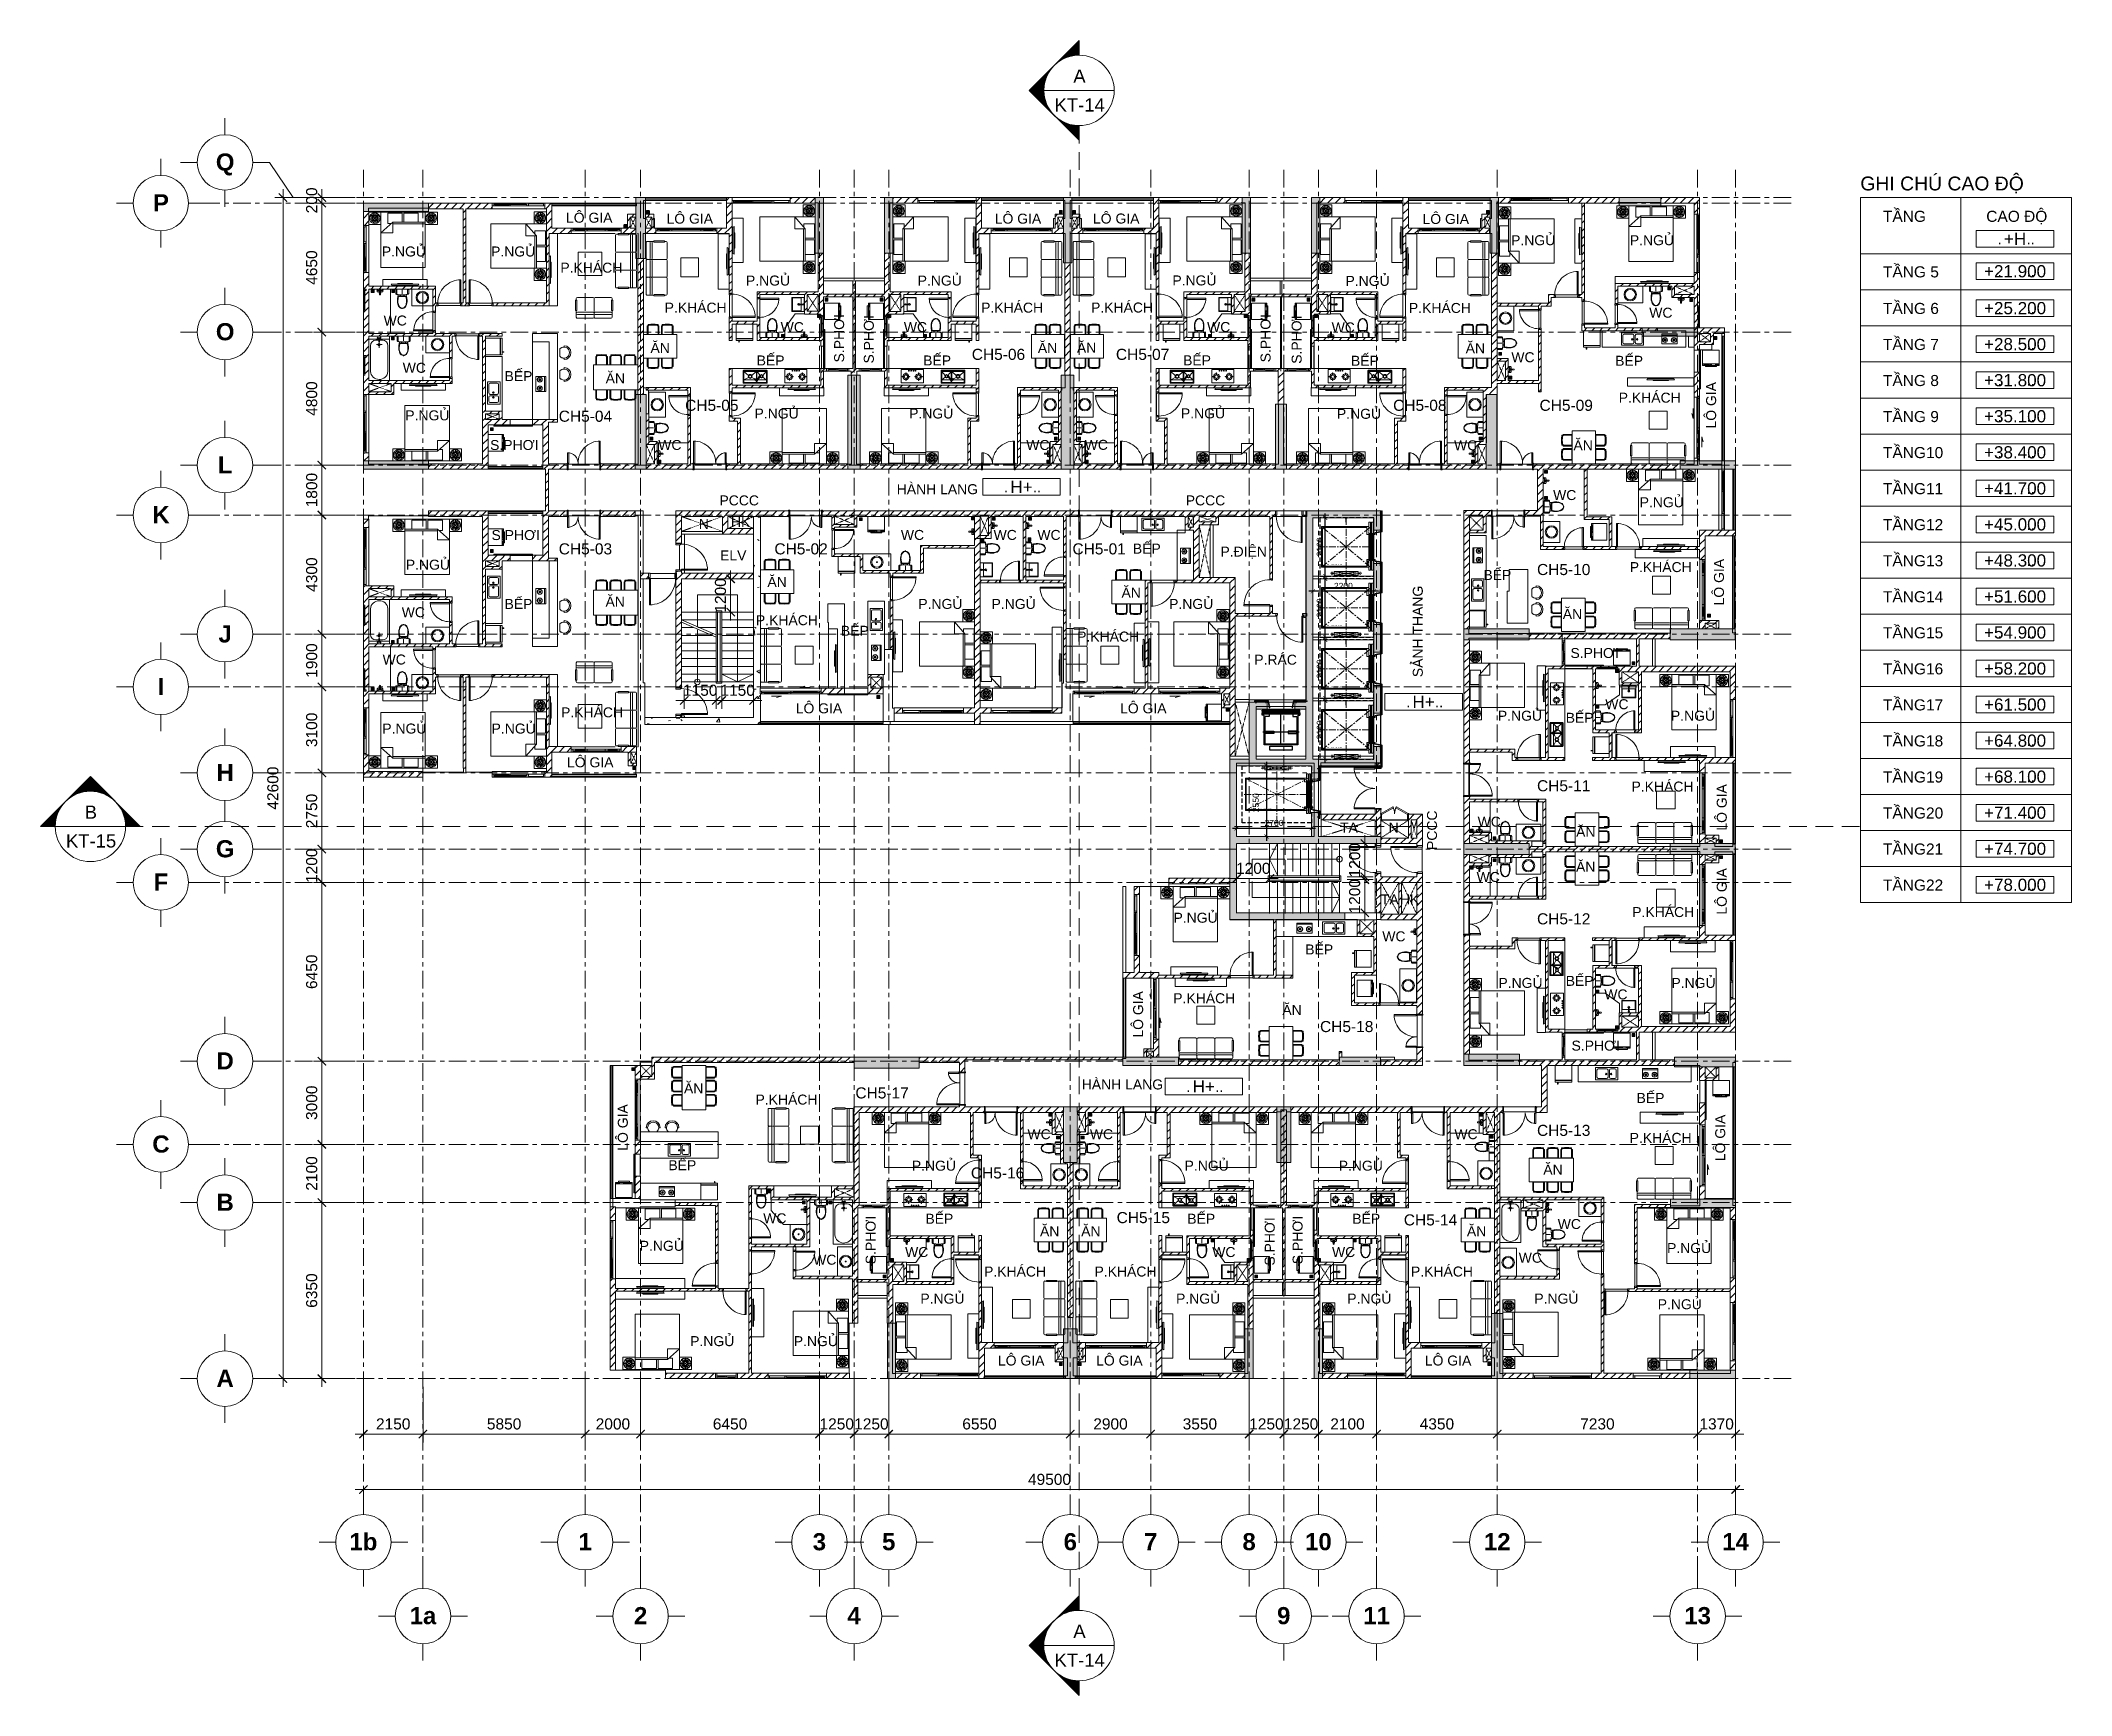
# Model space of a CAD drawing. Header units: millimetres. Extents: x -20144 to 117103, y -11426 to 48263.
# Drawn here: x -20144 to 53114, y -11426 to 48263 of the extents above; entities that cross this region are included whole.
import ezdxf
from ezdxf.enums import TextEntityAlignment as Align

# ---------------------------------------------------------------- set-up
doc = ezdxf.new("R2010")
doc.units = ezdxf.units.MM
for name, pattern in [('CENTERX2', [4, 2.5, -0.5, 0.5, -0.5]), ('Dash', [6.35, 3.175, -3.175]), ('Dash_2_', [6.35, 3.175, -3.175]), ('Grid Line', [22.225, 12.7, -3.175, 3.175, -3.175]), ('HIDDEN', [0.375, 0.25, -0.125]), ('HIDDEN2', [4.7625, 3.175, -1.5875])]:
    doc.linetypes.add(name, pattern=pattern)
for name, color, linetype, lineweight in [('A-DETL-GENF', 31, 'Continuous', 5), ('A-DETL-GENF-HDLN', 161, 'Dash_2_', 5), ('CHU', 181, 'Continuous', 5), ('CUA', 31, 'Continuous', 9), ('DIM', 1, 'Continuous', 5), ('G-ANNO-SYMB', 111, 'Continuous', 5), ('GRA', 211, 'Continuous', 9), ('HATCH-TUONG', 152, 'Continuous', 9), ('KH', 6, 'Continuous', 5), ('KI-HIEU-1', 151, 'Continuous', 9), ('LAT-GACH', 140, 'Continuous', 13), ('NET CAT', 3, 'Continuous', 5), ('NET THAY 1', 41, 'Continuous', 5), ('NET THAY 2', 55, 'Continuous', 5), ('NET-CAT', 3, 'Continuous', 9), ('NET-THAY', 2, 'Continuous', 15), ('THIET BI', 44, 'Continuous', 5), ('THIET-BI', 44, 'Continuous', 5), ('THIET-BI-1', 26, 'Continuous', 5), ('TRUC', 225, 'Continuous', 5)]:
    doc.layers.add(name, color=color, linetype=linetype, lineweight=lineweight)
doc.layers.add('Core - tb$0$CT3 MBT 11-31$0$Nqh-ME-01', color=8, linetype='Continuous')
doc.styles.add('Arial', font='arial.ttf', dxfattribs={"height": 476.25})
doc.styles.add('Arial_2', font='arial.ttf', dxfattribs={"height": 238.125})
doc.styles.add('Arial_4', font='arial.ttf', dxfattribs={"height": 360})
doc.styles.add('Arial_5', font='arial.ttf', dxfattribs={"height": 400})
doc.styles.add('Arial_B', font='arialbd.ttf', dxfattribs={"height": 619.047619})
doc.styles.add('hoistway plan', font='chhbg.shx', dxfattribs={"height": 45})
doc.styles.add('TA1', font='arial.ttf')
doc.dimstyles.new('D_100', dxfattribs={"dimtxt": 220, "dimasz": 150, "dimexe": 150, "dimexo": 150, "dimgap": 80, "dimtad": 1, "dimdec": 0, "dimzin": 9, "dimtxsty": 'TA1', "dimblk": 'ARCHTICK', "dimcen": 1, "dimdle": 150, "dimclrd": 256, "dimclre": 256, "dimclrt": 7, "dimadec": 0, "dimazin": 0, "dimtfac": 1, "dimtdec": 0, "dimtix": 1, "dimtmove": 1, "dimatfit": 3, "dimfxl": 1, "dimtolj": 1, "dimtzin": 0, "dimlwd": -1, "dimlwe": -1, "dimarcsym": 0})
doc.dimstyles.new('D_200_KTx2', dxfattribs={"dimtxt": 400, "dimasz": 300, "dimexe": 300, "dimexo": 300, "dimgap": 160, "dimtad": 1, "dimdec": 0, "dimzin": 9, "dimtxsty": 'TA1', "dimblk": 'ARCHTICK', "dimcen": 1, "dimdle": 300, "dimclrd": 256, "dimclre": 256, "dimclrt": 7, "dimadec": 0, "dimazin": 0, "dimtfac": 1, "dimtdec": 0, "dimtix": 1, "dimtmove": 1, "dimatfit": 3, "dimldrblk": 'ARCHTICK', "dimfxl": 1, "dimtolj": 1, "dimtzin": 0, "dimlwd": -1, "dimlwe": -1, "dimarcsym": 0})
doc.dimstyles.new('hoistway plan', dxfattribs={"dimtxt": 45, "dimasz": 17, "dimexe": 15, "dimexo": 20, "dimgap": 25, "dimtad": 1, "dimdec": 0, "dimzin": 0, "dimdsep": 46, "dimtxsty": 'hoistway plan', "dimblk": 'DOT', "dimcen": 50, "dimclrd": 8, "dimclre": 8, "dimclrt": 3, "dimadec": 0, "dimazin": 0, "dimtfac": 1, "dimtdec": 0, "dimtmove": 1, "dimatfit": 3, "dimfxl": 1, "dimtolj": 1, "dimtzin": 0, "dimarcsym": 0})
pattern_1 = [(240.2551187, (156893.5025, 23438.0964), (5.42651964, -3.10086836), []), (330.2551187, (156893.5025, 23438.0964), (3.10086836, 5.42651964), [])]
pattern_2 = [(225, (281291.963, 17264.836), (4.41941738, -4.41941738), []), (315, (281291.963, 17264.836), (4.41941738, 4.41941738), [])]
pattern_3 = [(240.2551187, (159143.5025, 32413.0964), (5.42651964, -3.10086836), []), (330.2551187, (159143.5025, 32413.0964), (3.10086836, 5.42651964), [])]
pattern_4 = [(240.2551187, (159143.5025, 28013.0964), (5.42651964, -3.10086836), []), (330.2551187, (159143.5025, 28013.0964), (3.10086836, 5.42651964), [])]
pattern_5 = [(240.2551187, (159143.5025, 25813.0964), (5.42651964, -3.10086836), []), (330.2551187, (159143.5025, 25813.0964), (3.10086836, 5.42651964), [])]
pattern_6 = [(45, (0, 0), (-141.42136, 141.42136), [])]
pattern_7 = [(50, (0, 0), (1457.472, -127.512), [152.4, -1676.4]), (355, (0, 0), (-281.94, 1528.454), [121.92, -1341.12]), (100.451, (121.5, -10.6), (1175.54, 1400.93), [129.52, -1424.72]), (46.184, (0, 406.4), (2168.63, -336.34), [228.6, -2514.6]), (96.636, (180.7, 378.4), (1899.22, 1979.42), [194.28, -2137.08]), (351.184, (0, 406.4), (1899.24, 1979.4), [182.88, -2011.68]), (21, (203.2, 304.8), (1212.915, -818.12), [152.4, -1676.4]), (326, (203.2, 304.8), (494.42, 1473.504), [121.92, -1341.12]), (71.451, (304.3, 236.6), (1707.34, 655.37), [129.52, -1424.72]), (37.5, (0, 0), (24.709, 676.44), [67.056, -1257.808, 67.056, -1294.384, -1346.2]), (37.5, (0, 0), (24.709, 676.44), [-2686.304, 67.056, -1279.144]), (7.5, (0, 0), (534.558, 801.444), [67.056, -709.168, 67.056, -1227.328, -513.08]), (7.5, (0, 0), (534.558, 801.444), [-2070.608, 67.056, -446.024]), (327.5, (-453.14, 0), (1084.7275, -45.831), [67.056, -440.944, 67.056, -1517.904, -2103.12]), (327.5, (-453.14, 0), (1084.7275, -45.831), [-2092.96, 67.056, -2036.064]), (317.5, (-656.3, 0), (1185.035, 203.414), [67.056, -593.344, 67.056, -985.52, -1493.52]), (317.5, (-656.3, 0), (1185.035, 203.414), [-1712.976, 67.056, -1426.464])]

msp = doc.modelspace()

# ---------------------------------------------------------------- texts
at = {"layer": 'CHU', "color": 7, "width": 6627.62, "attachment_point": 1, "line_spacing_factor": 0.936439, "style": 'Arial_2'}
for s, insert, char_height in [('\\pt3175,6350,9525,12700,15875,19050,22225,25400,28575,31750,34925,38100,41275,44450,47625,50800,53975,57150,60325,63500,66675,69850,73025,76200,79375,82550,85725,88900,92075,95250,98425,1.01600E+005;GHI CHÚ CAO ĐỘ', (45500.5, 43359.1), 500), ('\\pt2540,5080,7620,10160,12700,15240,17780,20320,22860,25400,27940,30480,33020,35560,38100,40640,43180,45720,48260,50800,53340,55880,58420,60960,63500,66040,68580,71120,73660,76200,78740,81280;TẦNG', (46316.8, 42124.9), 400), ('\\pt2540,5080,7620,10160,12700,15240,17780,20320,22860,25400,27940,30480,33020,35560,38100,40640,43180,45720,48260,50800,53340,55880,58420,60960,63500,66040,68580,71120,73660,76200,78740,81280;CAO ĐỘ', (50042.3, 42124.9), 400), ('\\pt2540,5080,7620,10160,12700,15240,17780,20320,22860,25400,27940,30480,33020,35560,38100,40640,43180,45720,48260,50800,53340,55880,58420,60960,63500,66040,68580,71120,73660,76200,78740,81280;TẦNG 5', (46316.8, 40122), 400), ('\\pt2540,5080,7620,10160,12700,15240,17780,20320,22860,25400,27940,30480,33020,35560,38100,40640,43180,45720,48260,50800,53340,55880,58420,60960,63500,66040,68580,71120,73660,76200,78740,81280;TẦNG 6', (46316.8, 38802.6), 400), ('\\pt2540,5080,7620,10160,12700,15240,17780,20320,22860,25400,27940,30480,33020,35560,38100,40640,43180,45720,48260,50800,53340,55880,58420,60960,63500,66040,68580,71120,73660,76200,78740,81280;TẦNG 7', (46316.8, 37502.6), 400), ('\\pt2540,5080,7620,10160,12700,15240,17780,20320,22860,25400,27940,30480,33020,35560,38100,40640,43180,45720,48260,50800,53340,55880,58420,60960,63500,66040,68580,71120,73660,76200,78740,81280;TẦNG 8', (46316.8, 36202.6), 400), ('\\pt2540,5080,7620,10160,12700,15240,17780,20320,22860,25400,27940,30480,33020,35560,38100,40640,43180,45720,48260,50800,53340,55880,58420,60960,63500,66040,68580,71120,73660,76200,78740,81280;TẦNG 9', (46316.8, 34902.6), 400), ('\\pt2540,5080,7620,10160,12700,15240,17780,20320,22860,25400,27940,30480,33020,35560,38100,40640,43180,45720,48260,50800,53340,55880,58420,60960,63500,66040,68580,71120,73660,76200,78740,81280;TẦNG10', (46316.8, 33602.6), 400), ('\\pt2540,5080,7620,10160,12700,15240,17780,20320,22860,25400,27940,30480,33020,35560,38100,40640,43180,45720,48260,50800,53340,55880,58420,60960,63500,66040,68580,71120,73660,76200,78740,81280;TẦNG11', (46316.8, 32302.6), 400), ('\\pt2540,5080,7620,10160,12700,15240,17780,20320,22860,25400,27940,30480,33020,35560,38100,40640,43180,45720,48260,50800,53340,55880,58420,60960,63500,66040,68580,71120,73660,76200,78740,81280;TẦNG12', (46316.8, 31002.6), 400), ('\\pt2540,5080,7620,10160,12700,15240,17780,20320,22860,25400,27940,30480,33020,35560,38100,40640,43180,45720,48260,50800,53340,55880,58420,60960,63500,66040,68580,71120,73660,76200,78740,81280;TẦNG13', (46316.8, 29702.6), 400), ('\\pt2540,5080,7620,10160,12700,15240,17780,20320,22860,25400,27940,30480,33020,35560,38100,40640,43180,45720,48260,50800,53340,55880,58420,60960,63500,66040,68580,71120,73660,76200,78740,81280;TẦNG14', (46316.8, 28402.6), 400), ('\\pt2540,5080,7620,10160,12700,15240,17780,20320,22860,25400,27940,30480,33020,35560,38100,40640,43180,45720,48260,50800,53340,55880,58420,60960,63500,66040,68580,71120,73660,76200,78740,81280;TẦNG15', (46316.8, 27102.6), 400), ('\\pt2540,5080,7620,10160,12700,15240,17780,20320,22860,25400,27940,30480,33020,35560,38100,40640,43180,45720,48260,50800,53340,55880,58420,60960,63500,66040,68580,71120,73660,76200,78740,81280;TẦNG16', (46316.8, 25802.6), 400), ('\\pt2540,5080,7620,10160,12700,15240,17780,20320,22860,25400,27940,30480,33020,35560,38100,40640,43180,45720,48260,50800,53340,55880,58420,60960,63500,66040,68580,71120,73660,76200,78740,81280;TẦNG17', (46316.8, 24502.6), 400), ('\\pt2540,5080,7620,10160,12700,15240,17780,20320,22860,25400,27940,30480,33020,35560,38100,40640,43180,45720,48260,50800,53340,55880,58420,60960,63500,66040,68580,71120,73660,76200,78740,81280;TẦNG18', (46316.8, 23202.6), 400), ('\\pt2540,5080,7620,10160,12700,15240,17780,20320,22860,25400,27940,30480,33020,35560,38100,40640,43180,45720,48260,50800,53340,55880,58420,60960,63500,66040,68580,71120,73660,76200,78740,81280;TẦNG19', (46316.8, 21902.6), 400), ('\\pt2540,5080,7620,10160,12700,15240,17780,20320,22860,25400,27940,30480,33020,35560,38100,40640,43180,45720,48260,50800,53340,55880,58420,60960,63500,66040,68580,71120,73660,76200,78740,81280;TẦNG20', (46316.8, 20602.6), 400), ('\\pt2540,5080,7620,10160,12700,15240,17780,20320,22860,25400,27940,30480,33020,35560,38100,40640,43180,45720,48260,50800,53340,55880,58420,60960,63500,66040,68580,71120,73660,76200,78740,81280;TẦNG21', (46316.8, 19302.6), 400), ('\\pt2540,5080,7620,10160,12700,15240,17780,20320,22860,25400,27940,30480,33020,35560,38100,40640,43180,45720,48260,50800,53340,55880,58420,60960,63500,66040,68580,71120,73660,76200,78740,81280;TẦNG22', (46316.8, 18002.6), 400)]:
    msp.add_mtext(s, dxfattribs=dict(at, insert=insert, char_height=char_height))
at = {"layer": 'CHU', "color": 7, "lineweight": 30, "line_spacing_factor": 0.936439}
for s, insert, char_height, width, attachment_point, style in [('\\pt2540,5080,7620,10160,12700,15240,17780,20320,22860,25400,27940,30480,33020,35560,38100,40640,43180,45720,48260,50800,53340,55880,58420,60960,63500,66040,68580,71120,73660,76200,78740,81280;LÔ GIA', (485.4, 42054.2), 360, 1924.256, 3, 'Arial_4'), ('\\pt2540,5080,7620,10160,12700,15240,17780,20320,22860,25400,27940,30480,33020,35560,38100,40640,43180,45720,48260,50800,53340,55880,58420,60960,63500,66040,68580,71120,73660,76200,78740,81280;LÔ GIA', (2436.7, 42020.7), 360, 1656.4, 1, 'Arial_4'), ('\\pt2540,5080,7620,10160,12700,15240,17780,20320,22860,25400,27940,30480,33020,35560,38100,40640,43180,45720,48260,50800,53340,55880,58420,60960,63500,66040,68580,71120,73660,76200,78740,81280;LÔ GIA', (15952.3, 42020.7), 360, 2009.432, 3, 'Arial_4'), ('\\pt2540,5080,7620,10160,12700,15240,17780,20320,22860,25400,27940,30480,33020,35560,38100,40640,43180,45720,48260,50800,53340,55880,58420,60960,63500,66040,68580,71120,73660,76200,78740,81280;LÔ GIA', (17819.1, 42025.2), 360, 1656.4, 1, 'Arial_4'), ('\\pt2540,5080,7620,10160,12700,15240,17780,20320,22860,25400,27940,30480,33020,35560,38100,40640,43180,45720,48260,50800,53340,55880,58420,60960,63500,66040,68580,71120,73660,76200,78740,81280;LÔ GIA', (31384.4, 42009.7), 360, 1982.652, 3, 'Arial_4'), ('\\pt2540,5080,7620,10160,12700,15240,17780,20320,22860,25400,27940,30480,33020,35560,38100,40640,43180,45720,48260,50800,53340,55880,58420,60960,63500,66040,68580,71120,73660,76200,78740,81280;P.NGỦ', (32901.4, 41243.3), 360, 1589.74, 1, 'Arial_4'), ('\\pt2540,5080,7620,10160,12700,15240,17780,20320,22860,25400,27940,30480,33020,35560,38100,40640,43180,45720,48260,50800,53340,55880,58420,60960,63500,66040,68580,71120,73660,76200,78740,81280;P.NGỦ', (37186.1, 41243.3), 360, 1589.74, 1, 'Arial_4'), ('\\pt2540,5080,7620,10160,12700,15240,17780,20320,22860,25400,27940,30480,33020,35560,38100,40640,43180,45720,48260,50800,53340,55880,58420,60960,63500,66040,68580,71120,73660,76200,78740,81280;P.NGỦ', (-6243.3, 40836.8), 360, 1577.62, 3, 'Arial_4'), ('\\pt2540,5080,7620,10160,12700,15240,17780,20320,22860,25400,27940,30480,33020,35560,38100,40640,43180,45720,48260,50800,53340,55880,58420,60960,63500,66040,68580,71120,73660,76200,78740,81280;P.NGỦ', (-2301.2, 40836.8), 360, 1577.62, 3, 'Arial_4'), ('\\pt2540,5080,7620,10160,12700,15240,17780,20320,22860,25400,27940,30480,33020,35560,38100,40640,43180,45720,48260,50800,53340,55880,58420,60960,63500,66040,68580,71120,73660,76200,78740,81280;P.KHÁCH', (841, 40252.8), 360, 2217.96, 3, 'Arial_4'), ('\\pt2540,5080,7620,10160,12700,15240,17780,20320,22860,25400,27940,30480,33020,35560,38100,40640,43180,45720,48260,50800,53340,55880,58420,60960,63500,66040,68580,71120,73660,76200,78740,81280;P.NGỦ', (5301, 39788.5), 360, 1589.74, 1, 'Arial_4'), ('\\pt2540,5080,7620,10160,12700,15240,17780,20320,22860,25400,27940,30480,33020,35560,38100,40640,43180,45720,48260,50800,53340,55880,58420,60960,63500,66040,68580,71120,73660,76200,78740,81280;P.NGỦ', (13088, 39788.5), 360, 1577.62, 3, 'Arial_4'), ('\\pt2540,5080,7620,10160,12700,15240,17780,20320,22860,25400,27940,30480,33020,35560,38100,40640,43180,45720,48260,50800,53340,55880,58420,60960,63500,66040,68580,71120,73660,76200,78740,81280;P.NGỦ', (20683.4, 39793), 360, 1589.74, 1, 'Arial_4'), ('\\pt2540,5080,7620,10160,12700,15240,17780,20320,22860,25400,27940,30480,33020,35560,38100,40640,43180,45720,48260,50800,53340,55880,58420,60960,63500,66040,68580,71120,73660,76200,78740,81280;P.NGỦ', (28520.1, 39777.5), 360, 1577.62, 3, 'Arial_4'), ('\\pt2540,5080,7620,10160,12700,15240,17780,20320,22860,25400,27940,30480,33020,35560,38100,40640,43180,45720,48260,50800,53340,55880,58420,60960,63500,66040,68580,71120,73660,76200,78740,81280;P.KHÁCH', (2367.6, 38810.6), 360, 2232.1, 1, 'Arial_4'), ('\\pt2540,5080,7620,10160,12700,15240,17780,20320,22860,25400,27940,30480,33020,35560,38100,40640,43180,45720,48260,50800,53340,55880,58420,60960,63500,66040,68580,71120,73660,76200,78740,81280;P.KHÁCH', (16019.5, 38810.6), 360, 2217.96, 3, 'Arial_4'), ('\\pt2540,5080,7620,10160,12700,15240,17780,20320,22860,25400,27940,30480,33020,35560,38100,40640,43180,45720,48260,50800,53340,55880,58420,60960,63500,66040,68580,71120,73660,76200,78740,81280;P.KHÁCH', (17749.9, 38815), 360, 2232.1, 1, 'Arial_4'), ('\\pt2540,5080,7620,10160,12700,15240,17780,20320,22860,25400,27940,30480,33020,35560,38100,40640,43180,45720,48260,50800,53340,55880,58420,60960,63500,66040,68580,71120,73660,76200,78740,81280;P.KHÁCH', (31451.6, 38799.6), 360, 2217.96, 3, 'Arial_4'), ('\\pt2540.0016,5079.9996,7620.0012,10159.9992,12700.0008,15239.9988,17780.0004,20319.9984,22860,25400.0016,27939.9996,30480.0012,33019.9992,35560.0008,38099.9988,40640.0004,43179.9984,45720,48260.0016,50799.9996,53340.0012,55879.9992,58420.0008,60959.9988,63500.0004,66039.9984,68580,71120.0016,73659.9996,76200.0012,78739.9992,81280.0008;WC', (-6932.6, 38346.6), 360, 868.6, 3, 'Arial_4'), ('\\pt2540.0016,5079.9996,7620.0012,10159.9992,12700.0008,15239.9988,17780.0004,20319.9984,22860,25400.0016,27939.9996,30480.0012,33019.9992,35560.0008,38099.9988,40640.0004,43179.9984,45720,48260.0016,50799.9996,53340.0012,55879.9992,58420.0008,60959.9988,63500.0004,66039.9984,68580,71120.0016,73659.9996,76200.0012,78739.9992,81280.0008;WC', (6552.4, 38108.1), 360, 882.74, 1, 'Arial_4'), ('\\pt2540.0016,5079.9996,7620.0012,10159.9992,12700.0008,15239.9988,17780.0004,20319.9984,22860,25400.0016,27939.9996,30480.0012,33019.9992,35560.0008,38099.9988,40640.0004,43179.9984,45720,48260.0016,50799.9996,53340.0012,55879.9992,58420.0008,60959.9988,63500.0004,66039.9984,68580,71120.0016,73659.9996,76200.0012,78739.9992,81280.0008;WC', (11834.7, 38108.1), 360, 868.6, 3, 'Arial_4'), ('\\pt2540.0016,5079.9996,7620.0012,10159.9992,12700.0008,15239.9988,17780.0004,20319.9984,22860,25400.0016,27939.9996,30480.0012,33019.9992,35560.0008,38099.9988,40640.0004,43179.9984,45720,48260.0016,50799.9996,53340.0012,55879.9992,58420.0008,60959.9988,63500.0004,66039.9984,68580,71120.0016,73659.9996,76200.0012,78739.9992,81280.0008;WC', (21934.7, 38112.5), 360, 882.74, 1, 'Arial_4'), ('\\pt2540.0016,5079.9996,7620.0012,10159.9992,12700.0008,15239.9988,17780.0004,20319.9984,22860,25400.0016,27939.9996,30480.0012,33019.9992,35560.0008,38099.9988,40640.0004,43179.9984,45720,48260.0016,50799.9996,53340.0012,55879.9992,58420.0008,60959.9988,63500.0004,66039.9984,68580,71120.0016,73659.9996,76200.0012,78739.9992,81280.0008;WC', (27266.8, 38097.1), 360, 868.6, 3, 'Arial_4'), ('\\pt2540.0016,5079.9996,7620.0012,10159.9992,12700.0008,15239.9988,17780.0004,20319.9984,22860,25400.0016,27939.9996,30480.0012,33019.9992,35560.0008,38099.9988,40640.0004,43179.9984,45720,48260.0016,50799.9996,53340.0012,55879.9992,58420.0008,60959.9988,63500.0004,66039.9984,68580,71120.0016,73659.9996,76200.0012,78739.9992,81280.0008;WC', (37886.1, 38628), 360, 882.74, 1, 'Arial_4'), ('\\pt2540,5080,7620,10160,12700,15240,17780,20320,22860,25400,27940,30480,33020,35560,38100,40640,43180,45720,48260,50800,53340,55880,58420,60960,63500,66040,68580,71120,73660,76200,78740,81280;ĂN', (1857.4, 37357.7), 360, 709.02, 1, 'Arial_4'), ('\\pt2540,5080,7620,10160,12700,15240,17780,20320,22860,25400,27940,30480,33020,35560,38100,40640,43180,45720,48260,50800,53340,55880,58420,60960,63500,66040,68580,71120,73660,76200,78740,81280;ĂN', (16529.7, 37357.7), 360, 694.88, 3, 'Arial_4'), ('\\pt2540,5080,7620,10160,12700,15240,17780,20320,22860,25400,27940,30480,33020,35560,38100,40640,43180,45720,48260,50800,53340,55880,58420,60960,63500,66040,68580,71120,73660,76200,78740,81280;ĂN', (17239.7, 37362.1), 360, 709.02, 1, 'Arial_4'), ('\\pt2540,5080,7620,10160,12700,15240,17780,20320,22860,25400,27940,30480,33020,35560,38100,40640,43180,45720,48260,50800,53340,55880,58420,60960,63500,66040,68580,71120,73660,76200,78740,81280;ĂN', (31961.8, 37346.7), 360, 694.88, 3, 'Arial_4'), ('\\pt2540.0016,5079.9996,7620.0012,10159.9992,12700.0008,15239.9988,17780.0004,20319.9984,22860,25400.0016,27939.9996,30480.0012,33019.9992,35560.0008,38099.9988,40640.0004,43179.9984,45720,48260.0016,50799.9996,53340.0012,55879.9992,58420.0008,60959.9988,63500.0004,66039.9984,68580,71120.0016,73659.9996,76200.0012,78739.9992,81280.0008;WC', (-6243.3, 36640.6), 360, 868.6, 3, 'Arial_4'), ('\\pt2540,5080,7620,10160,12700,15240,17780,20320,22860,25400,27940,30480,33020,35560,38100,40640,43180,45720,48260,50800,53340,55880,58420,60960,63500,66040,68580,71120,73660,76200,78740,81280;BẾP', (5687.4, 36906), 360, 1016.06, 1, 'Arial_4'), ('\\pt2540,5080,7620,10160,12700,15240,17780,20320,22860,25400,27940,30480,33020,35560,38100,40640,43180,45720,48260,50800,53340,55880,58420,60960,63500,66040,68580,71120,73660,76200,78740,81280;BẾP', (12699.6, 36906), 360, 1001.92, 3, 'Arial_4'), ('\\pt2540,5080,7620,10160,12700,15240,17780,20320,22860,25400,27940,30480,33020,35560,38100,40640,43180,45720,48260,50800,53340,55880,58420,60960,63500,66040,68580,71120,73660,76200,78740,81280;CH5-06', (15371.9, 37146), 400, 1977.58, 3, 'Arial_5'), ('\\pt2540,5080,7620,10160,12700,15240,17780,20320,22860,25400,27940,30480,33020,35560,38100,40640,43180,45720,48260,50800,53340,55880,58420,60960,63500,66040,68580,71120,73660,76200,78740,81280;CH5-07', (20571.9, 37146), 400, 1977.58, 3, 'Arial_5'), ('\\pt2540,5080,7620,10160,12700,15240,17780,20320,22860,25400,27940,30480,33020,35560,38100,40640,43180,45720,48260,50800,53340,55880,58420,60960,63500,66040,68580,71120,73660,76200,78740,81280;BẾP', (21069.8, 36910.4), 360, 1016.06, 1, 'Arial_4'), ('\\pt2540,5080,7620,10160,12700,15240,17780,20320,22860,25400,27940,30480,33020,35560,38100,40640,43180,45720,48260,50800,53340,55880,58420,60960,63500,66040,68580,71120,73660,76200,78740,81280;BẾP', (28131.7, 36895), 360, 1001.92, 3, 'Arial_4'), ('\\pt2540.0016,5079.9996,7620.0012,10159.9992,12700.0008,15239.9988,17780.0004,20319.9984,22860,25400.0016,27939.9996,30480.0012,33019.9992,35560.0008,38099.9988,40640.0004,43179.9984,45720,48260.0016,50799.9996,53340.0012,55879.9992,58420.0008,60959.9988,63500.0004,66039.9984,68580,71120.0016,73659.9996,76200.0012,78739.9992,81280.0008;WC', (32911.1, 37022.7), 360, 882.74, 1, 'Arial_4'), ('\\pt2540,5080,7620,10160,12700,15240,17780,20320,22860,25400,27940,30480,33020,35560,38100,40640,43180,45720,48260,50800,53340,55880,58420,60960,63500,66040,68580,71120,73660,76200,78740,81280;BẾP', (36655.3, 36895), 360, 1016.06, 1, 'Arial_4'), ('\\pt2540,5080,7620,10160,12700,15240,17780,20320,22860,25400,27940,30480,33020,35560,38100,40640,43180,45720,48260,50800,53340,55880,58420,60960,63500,66040,68580,71120,73660,76200,78740,81280;BẾP', (-2402.3, 36341.5), 360, 1001.92, 3, 'Arial_4'), ('\\pt2540,5080,7620,10160,12700,15240,17780,20320,22860,25400,27940,30480,33020,35560,38100,40640,43180,45720,48260,50800,53340,55880,58420,60960,63500,66040,68580,71120,73660,76200,78740,81280;ĂN', (937.2, 36260.1), 360, 694.88, 3, 'Arial_4'), ('\\pt2540,5080,7620,10160,12700,15240,17780,20320,22860,25400,27940,30480,33020,35560,38100,40640,43180,45720,48260,50800,53340,55880,58420,60960,63500,66040,68580,71120,73660,76200,78740,81280;CH5-05', (5031.8, 35308.8), 400, 1977.58, 3, 'Arial_5'), ('\\pt2540,5080,7620,10160,12700,15240,17780,20320,22860,25400,27940,30480,33020,35560,38100,40640,43180,45720,48260,50800,53340,55880,58420,60960,63500,66040,68580,71120,73660,76200,78740,81280;CH5-08', (30571.9, 35308.8), 400, 1977.58, 3, 'Arial_5'), ('\\pt2540,5080,7620,10160,12700,15240,17780,20320,22860,25400,27940,30480,33020,35560,38100,40640,43180,45720,48260,50800,53340,55880,58420,60960,63500,66040,68580,71120,73660,76200,78740,81280;CH5-09', (35853.4, 35308.8), 400, 1977.58, 3, 'Arial_5'), ('\\pt2540,5080,7620,10160,12700,15240,17780,20320,22860,25400,27940,30480,33020,35560,38100,40640,43180,45720,48260,50800,53340,55880,58420,60960,63500,66040,68580,71120,73660,76200,78740,81280;P.KHÁCH', (36784.2, 35564), 360, 2232.1, 1, 'Arial_4'), ('\\pt2540,5080,7620,10160,12700,15240,17780,20320,22860,25400,27940,30480,33020,35560,38100,40640,43180,45720,48260,50800,53340,55880,58420,60960,63500,66040,68580,71120,73660,76200,78740,81280;P.NGỦ', (-5395.5, 34925.6), 360, 1577.62, 3, 'Arial_4'), ('\\pt2540,5080,7620,10160,12700,15240,17780,20320,22860,25400,27940,30480,33020,35560,38100,40640,43180,45720,48260,50800,53340,55880,58420,60960,63500,66040,68580,71120,73660,76200,78740,81280;CH5-04', (471.9, 34915), 400, 1977.58, 3, 'Arial_5'), ('\\pt2540,5080,7620,10160,12700,15240,17780,20320,22860,25400,27940,30480,33020,35560,38100,40640,43180,45720,48260,50800,53340,55880,58420,60960,63500,66040,68580,71120,73660,76200,78740,81280;P.NGỦ', (5609.7, 34992.6), 360, 1589.74, 1, 'Arial_4'), ('\\pt2540,5080,7620,10160,12700,15240,17780,20320,22860,25400,27940,30480,33020,35560,38100,40640,43180,45720,48260,50800,53340,55880,58420,60960,63500,66040,68580,71120,73660,76200,78740,81280;P.NGỦ', (12779.4, 34992.6), 360, 1577.62, 3, 'Arial_4'), ('\\pt2540,5080,7620,10160,12700,15240,17780,20320,22860,25400,27940,30480,33020,35560,38100,40640,43180,45720,48260,50800,53340,55880,58420,60960,63500,66040,68580,71120,73660,76200,78740,81280;P.NGỦ', (20992, 34997.1), 360, 1589.74, 1, 'Arial_4'), ('\\pt2540,5080,7620,10160,12700,15240,17780,20320,22860,25400,27940,30480,33020,35560,38100,40640,43180,45720,48260,50800,53340,55880,58420,60960,63500,66040,68580,71120,73660,76200,78740,81280;P.NGỦ', (28211.5, 34981.6), 360, 1577.62, 3, 'Arial_4'), ('\\pt2540,5080,7620,10160,12700,15240,17780,20320,22860,25400,27940,30480,33020,35560,38100,40640,43180,45720,48260,50800,53340,55880,58420,60960,63500,66040,68580,71120,73660,76200,78740,81280;S.PHƠI', (-2183.9, 33857.3), 360, 1710.94, 3, 'Arial_4'), ('\\pt2540.0016,5079.9996,7620.0012,10159.9992,12700.0008,15239.9988,17780.0004,20319.9984,22860,25400.0016,27939.9996,30480.0012,33019.9992,35560.0008,38099.9988,40640.0004,43179.9984,45720,48260.0016,50799.9996,53340.0012,55879.9992,58420.0008,60959.9988,63500.0004,66039.9984,68580,71120.0016,73659.9996,76200.0012,78739.9992,81280.0008;WC', (2137.2, 33857.5), 360, 882.74, 1, 'Arial_4'), ('\\pt2540.0016,5079.9996,7620.0012,10159.9992,12700.0008,15239.9988,17780.0004,20319.9984,22860,25400.0016,27939.9996,30480.0012,33019.9992,35560.0008,38099.9988,40640.0004,43179.9984,45720,48260.0016,50799.9996,53340.0012,55879.9992,58420.0008,60959.9988,63500.0004,66039.9984,68580,71120.0016,73659.9996,76200.0012,78739.9992,81280.0008;WC', (16249.8, 33857.5), 360, 868.6, 3, 'Arial_4'), ('\\pt2540.0016,5079.9996,7620.0012,10159.9992,12700.0008,15239.9988,17780.0004,20319.9984,22860,25400.0016,27939.9996,30480.0012,33019.9992,35560.0008,38099.9988,40640.0004,43179.9984,45720,48260.0016,50799.9996,53340.0012,55879.9992,58420.0008,60959.9988,63500.0004,66039.9984,68580,71120.0016,73659.9996,76200.0012,78739.9992,81280.0008;WC', (17519.5, 33861.9), 360, 882.74, 1, 'Arial_4'), ('\\pt2540.0016,5079.9996,7620.0012,10159.9992,12700.0008,15239.9988,17780.0004,20319.9984,22860,25400.0016,27939.9996,30480.0012,33019.9992,35560.0008,38099.9988,40640.0004,43179.9984,45720,48260.0016,50799.9996,53340.0012,55879.9992,58420.0008,60959.9988,63500.0004,66039.9984,68580,71120.0016,73659.9996,76200.0012,78739.9992,81280.0008;WC', (31681.9, 33846.5), 360, 868.6, 3, 'Arial_4'), ('\\pt2540,5080,7620,10160,12700,15240,17780,20320,22860,25400,27940,30480,33020,35560,38100,40640,43180,45720,48260,50800,53340,55880,58420,60960,63500,66040,68580,71120,73660,76200,78740,81280;ĂN', (35151.4, 33846.5), 360, 709.02, 1, 'Arial_4'), ('\\pt2540,5080,7620,10160,12700,15240,17780,20320,22860,25400,27940,30480,33020,35560,38100,40640,43180,45720,48260,50800,53340,55880,58420,60960,63500,66040,68580,71120,73660,76200,78740,81280;HÀNH LANG', (10739.1, 32262.6), 360, 2926.98, 1, 'Arial_4'), ('\\pt2540.0016,5079.9996,7620.0012,10159.9992,12700.0008,15239.9988,17780.0004,20319.9984,22860,25400.0016,27939.9996,30480.0012,33019.9992,35560.0008,38099.9988,40640.0004,43179.9984,45720,48260.0016,50799.9996,53340.0012,55879.9992,58420.0008,60959.9988,63500.0004,66039.9984,68580,71120.0016,73659.9996,76200.0012,78739.9992,81280.0008;PCCC', (4343.9, 31858), 360, 1430.16, 1, 'Arial_4'), ('\\pt2540.0016,5079.9996,7620.0012,10159.9992,12700.0008,15239.9988,17780.0004,20319.9984,22860,25400.0016,27939.9996,30480.0012,33019.9992,35560.0008,38099.9988,40640.0004,43179.9984,45720,48260.0016,50799.9996,53340.0012,55879.9992,58420.0008,60959.9988,63500.0004,66039.9984,68580,71120.0016,73659.9996,76200.0012,78739.9992,81280.0008;PCCC', (21165.4, 31858), 360, 1430.16, 1, 'Arial_4'), ('\\pt2540.0016,5079.9996,7620.0012,10159.9992,12700.0008,15239.9988,17780.0004,20319.9984,22860,25400.0016,27939.9996,30480.0012,33019.9992,35560.0008,38099.9988,40640.0004,43179.9984,45720,48260.0016,50799.9996,53340.0012,55879.9992,58420.0008,60959.9988,63500.0004,66039.9984,68580,71120.0016,73659.9996,76200.0012,78739.9992,81280.0008;WC', (35255.1, 32050.9), 360, 868.6, 3, 'Arial_4'), ('\\pt2540,5080,7620,10160,12700,15240,17780,20320,22860,25400,27940,30480,33020,35560,38100,40640,43180,45720,48260,50800,53340,55880,58420,60960,63500,66040,68580,71120,73660,76200,78740,81280;P.NGỦ', (39133.4, 31791.9), 360, 1577.62, 3, 'Arial_4'), ('\\pt2540.0016,5079.9996,7620.0012,10159.9992,12700.0008,15239.9988,17780.0004,20319.9984,22860,25400.0016,27939.9996,30480.0012,33019.9992,35560.0008,38099.9988,40640.0004,43179.9984,45720,48260.0016,50799.9996,53340.0012,55879.9992,58420.0008,60959.9988,63500.0004,66039.9984,68580,71120.0016,73659.9996,76200.0012,78739.9992,81280.0008;N', (3600.8, 31005.7), 360, 373.7, 1, 'Arial_4'), ('\\pt2540.0016,5079.9996,7620.0012,10159.9992,12700.0008,15239.9988,17780.0004,20319.9984,22860,25400.0016,27939.9996,30480.0012,33019.9992,35560.0008,38099.9988,40640.0004,43179.9984,45720,48260.0016,50799.9996,53340.0012,55879.9992,58420.0008,60959.9988,63500.0004,66039.9984,68580,71120.0016,73659.9996,76200.0012,78739.9992,81280.0008;HK', (4760.1, 31081.4), 360, 709.02, 1, 'Arial_4'), ('\\pt2540,5080,7620,10160,12700,15240,17780,20320,22860,25400,27940,30480,33020,35560,38100,40640,43180,45720,48260,50800,53340,55880,58420,60960,63500,66040,68580,71120,73660,76200,78740,81280;S.PHƠI', (-3877.9, 30608), 360, 1723.06, 1, 'Arial_4'), ('\\pt2540,5080,7620,10160,12700,15240,17780,20320,22860,25400,27940,30480,33020,35560,38100,40640,43180,45720,48260,50800,53340,55880,58420,60960,63500,66040,68580,71120,73660,76200,78740,81280;CH5-03', (471.9, 30130.2), 400, 1977.58, 3, 'Arial_5'), ('\\pt2540,5080,7620,10160,12700,15240,17780,20320,22860,25400,27940,30480,33020,35560,38100,40640,43180,45720,48260,50800,53340,55880,58420,60960,63500,66040,68580,71120,73660,76200,78740,81280;CH5-02', (8252, 30130.2), 400, 1977.58, 3, 'Arial_5'), ('\\pt2540.0016,5079.9996,7620.0012,10159.9992,12700.0008,15239.9988,17780.0004,20319.9984,22860,25400.0016,27939.9996,30480.0012,33019.9992,35560.0008,38099.9988,40640.0004,43179.9984,45720,48260.0016,50799.9996,53340.0012,55879.9992,58420.0008,60959.9988,63500.0004,66039.9984,68580,71120.0016,73659.9996,76200.0012,78739.9992,81280.0008;WC', (10890, 30612.9), 360, 882.74, 1, 'Arial_4'), ('\\pt2540.0016,5079.9996,7620.0012,10159.9992,12700.0008,15239.9988,17780.0004,20319.9984,22860,25400.0016,27939.9996,30480.0012,33019.9992,35560.0008,38099.9988,40640.0004,43179.9984,45720,48260.0016,50799.9996,53340.0012,55879.9992,58420.0008,60959.9988,63500.0004,66039.9984,68580,71120.0016,73659.9996,76200.0012,78739.9992,81280.0008;WC', (14234.1, 30612.9), 360, 882.74, 1, 'Arial_4'), ('\\pt2540.0016,5079.9996,7620.0012,10159.9992,12700.0008,15239.9988,17780.0004,20319.9984,22860,25400.0016,27939.9996,30480.0012,33019.9992,35560.0008,38099.9988,40640.0004,43179.9984,45720,48260.0016,50799.9996,53340.0012,55879.9992,58420.0008,60959.9988,63500.0004,66039.9984,68580,71120.0016,73659.9996,76200.0012,78739.9992,81280.0008;WC', (15814.1, 30612.9), 360, 882.74, 1, 'Arial_4'), ('\\pt2540,5080,7620,10160,12700,15240,17780,20320,22860,25400,27940,30480,33020,35560,38100,40640,43180,45720,48260,50800,53340,55880,58420,60960,63500,66040,68580,71120,73660,76200,78740,81280;CH5-01', (19003.6, 30130.2), 400, 1977.58, 3, 'Arial_5'), ('\\pt2540,5080,7620,10160,12700,15240,17780,20320,22860,25400,27940,30480,33020,35560,38100,40640,43180,45720,48260,50800,53340,55880,58420,60960,63500,66040,68580,71120,73660,76200,78740,81280;BẾP', (19258, 30117.8), 360, 1016.06, 1, 'Arial_4'), ('\\pt2540,5080,7620,10160,12700,15240,17780,20320,22860,25400,27940,30480,33020,35560,38100,40640,43180,45720,48260,50800,53340,55880,58420,60960,63500,66040,68580,71120,73660,76200,78740,81280;P.ĐIỆN', (22417.7, 30010.5), 360, 1656.4, 1, 'Arial_4'), ('\\pt2540,5080,7620,10160,12700,15240,17780,20320,22860,25400,27940,30480,33020,35560,38100,40640,43180,45720,48260,50800,53340,55880,58420,60960,63500,66040,68580,71120,73660,76200,78740,81280;P.NGỦ', (-6969.5, 29539.7), 360, 1589.74, 1, 'Arial_4'), ('\\pt2540.0016,5079.9996,7620.0012,10159.9992,12700.0008,15239.9988,17780.0004,20319.9984,22860,25400.0016,27939.9996,30480.0012,33019.9992,35560.0008,38099.9988,40640.0004,43179.9984,45720,48260.0016,50799.9996,53340.0012,55879.9992,58420.0008,60959.9988,63500.0004,66039.9984,68580,71120.0016,73659.9996,76200.0012,78739.9992,81280.0008;ELV', (4367, 29874.4), 360, 961.52, 1, 'Arial_4'), ('\\pt2540,5080,7620,10160,12700,15240,17780,20320,22860,25400,27940,30480,33020,35560,38100,40640,43180,45720,48260,50800,53340,55880,58420,60960,63500,66040,68580,71120,73660,76200,78740,81280;CH5-10', (35762.8, 29385), 400, 1977.58, 3, 'Arial_5'), ('\\pt2540,5080,7620,10160,12700,15240,17780,20320,22860,25400,27940,30480,33020,35560,38100,40640,43180,45720,48260,50800,53340,55880,58420,60960,63500,66040,68580,71120,73660,76200,78740,81280;P.KHÁCH', (39417.5, 29452.3), 360, 2217.96, 3, 'Arial_4'), ('\\pt2540,5080,7620,10160,12700,15240,17780,20320,22860,25400,27940,30480,33020,35560,38100,40640,43180,45720,48260,50800,53340,55880,58420,60960,63500,66040,68580,71120,73660,76200,78740,81280;ĂN', (6075, 28918.6), 360, 709.02, 1, 'Arial_4'), ('\\pt2540,5080,7620,10160,12700,15240,17780,20320,22860,25400,27940,30480,33020,35560,38100,40640,43180,45720,48260,50800,53340,55880,58420,60960,63500,66040,68580,71120,73660,76200,78740,81280;ĂN', (18849.1, 28528.4), 360, 709.02, 1, 'Arial_4'), ('\\pt2540,5080,7620,10160,12700,15240,17780,20320,22860,25400,27940,30480,33020,35560,38100,40640,43180,45720,48260,50800,53340,55880,58420,60960,63500,66040,68580,71120,73660,76200,78740,81280;BẾP', (32910.2, 29168), 360, 1001.92, 3, 'Arial_4'), ('\\pt2540,5080,7620,10160,12700,15240,17780,20320,22860,25400,27940,30480,33020,35560,38100,40640,43180,45720,48260,50800,53340,55880,58420,60960,63500,66040,68580,71120,73660,76200,78740,81280;BẾP', (-3408.3, 28123.9), 360, 1016.06, 1, 'Arial_4'), ('\\pt2540,5080,7620,10160,12700,15240,17780,20320,22860,25400,27940,30480,33020,35560,38100,40640,43180,45720,48260,50800,53340,55880,58420,60960,63500,66040,68580,71120,73660,76200,78740,81280;ĂN', (235.2, 28205.2), 360, 709.02, 1, 'Arial_4'), ('\\pt2540,5080,7620,10160,12700,15240,17780,20320,22860,25400,27940,30480,33020,35560,38100,40640,43180,45720,48260,50800,53340,55880,58420,60960,63500,66040,68580,71120,73660,76200,78740,81280;P.NGỦ', (11518.8, 28123.9), 360, 1589.74, 1, 'Arial_4'), ('\\pt2540,5080,7620,10160,12700,15240,17780,20320,22860,25400,27940,30480,33020,35560,38100,40640,43180,45720,48260,50800,53340,55880,58420,60960,63500,66040,68580,71120,73660,76200,78740,81280;P.NGỦ', (14160.5, 28123.9), 360, 1589.74, 1, 'Arial_4'), ('\\pt2540,5080,7620,10160,12700,15240,17780,20320,22860,25400,27940,30480,33020,35560,38100,40640,43180,45720,48260,50800,53340,55880,58420,60960,63500,66040,68580,71120,73660,76200,78740,81280;P.NGỦ', (20565.4, 28123.9), 360, 1589.74, 1, 'Arial_4'), ('\\pt2540,5080,7620,10160,12700,15240,17780,20320,22860,25400,27940,30480,33020,35560,38100,40640,43180,45720,48260,50800,53340,55880,58420,60960,63500,66040,68580,71120,73660,76200,78740,81280;ĂN', (35465.4, 27759.4), 360, 694.88, 3, 'Arial_4'), ('\\pt2540.0016,5079.9996,7620.0012,10159.9992,12700.0008,15239.9988,17780.0004,20319.9984,22860,25400.0016,27939.9996,30480.0012,33019.9992,35560.0008,38099.9988,40640.0004,43179.9984,45720,48260.0016,50799.9996,53340.0012,55879.9992,58420.0008,60959.9988,63500.0004,66039.9984,68580,71120.0016,73659.9996,76200.0012,78739.9992,81280.0008;WC', (-7117.3, 27824.8), 360, 882.74, 1, 'Arial_4'), ('\\pt2540,5080,7620,10160,12700,15240,17780,20320,22860,25400,27940,30480,33020,35560,38100,40640,43180,45720,48260,50800,53340,55880,58420,60960,63500,66040,68580,71120,73660,76200,78740,81280;P.KHÁCH', (5660.1, 27537.2), 360, 2232.1, 1, 'Arial_4'), ('\\pt2540,5080,7620,10160,12700,15240,17780,20320,22860,25400,27940,30480,33020,35560,38100,40640,43180,45720,48260,50800,53340,55880,58420,60960,63500,66040,68580,71120,73660,76200,78740,81280;BẾP', (8724.3, 27156), 360, 1016.06, 1, 'Arial_4'), ('\\pt2540,5080,7620,10160,12700,15240,17780,20320,22860,25400,27940,30480,33020,35560,38100,40640,43180,45720,48260,50800,53340,55880,58420,60960,63500,66040,68580,71120,73660,76200,78740,81280;P.KHÁCH', (17247.8, 26946.9), 360, 2232.1, 1, 'Arial_4'), ('\\pt2540.0016,5079.9996,7620.0012,10159.9992,12700.0008,15239.9988,17780.0004,20319.9984,22860,25400.0016,27939.9996,30480.0012,33019.9992,35560.0008,38099.9988,40640.0004,43179.9984,45720,48260.0016,50799.9996,53340.0012,55879.9992,58420.0008,60959.9988,63500.0004,66039.9984,68580,71120.0016,73659.9996,76200.0012,78739.9992,81280.0008;WC', (-7806.6, 26118.8), 360, 882.74, 1, 'Arial_4'), ('\\pt2540,5080,7620,10160,12700,15240,17780,20320,22860,25400,27940,30480,33020,35560,38100,40640,43180,45720,48260,50800,53340,55880,58420,60960,63500,66040,68580,71120,73660,76200,78740,81280;P.RÁC', (23638.3, 26111.9), 360, 1537.22, 1, 'Arial_4'), ('\\pt2540,5080,7620,10160,12700,15240,17780,20320,22860,25400,27940,30480,33020,35560,38100,40640,43180,45720,48260,50800,53340,55880,58420,60960,63500,66040,68580,71120,73660,76200,78740,81280;S.PHƠI', (36788.2, 26353.4), 360, 1710.94, 3, 'Arial_4'), ('\\pt2540,5080,7620,10160,12700,15240,17780,20320,22860,25400,27940,30480,33020,35560,38100,40640,43180,45720,48260,50800,53340,55880,58420,60960,63500,66040,68580,71120,73660,76200,78740,81280;P.KHÁCH', (-1369, 24212.5), 360, 2232.1, 1, 'Arial_4'), ('\\pt2540,5080,7620,10160,12700,15240,17780,20320,22860,25400,27940,30480,33020,35560,38100,40640,43180,45720,48260,50800,53340,55880,58420,60960,63500,66040,68580,71120,73660,76200,78740,81280;LÔ GIA', (7096.7, 24358.6), 360, 1656.4, 1, 'Arial_4'), ('\\pt2540,5080,7620,10160,12700,15240,17780,20320,22860,25400,27940,30480,33020,35560,38100,40640,43180,45720,48260,50800,53340,55880,58420,60960,63500,66040,68580,71120,73660,76200,78740,81280;LÔ GIA', (18796.7, 24358.6), 360, 1656.4, 1, 'Arial_4'), ('\\pt2540,5080,7620,10160,12700,15240,17780,20320,22860,25400,27940,30480,33020,35560,38100,40640,43180,45720,48260,50800,53340,55880,58420,60960,63500,66040,68580,71120,73660,76200,78740,81280;P.NGỦ', (34018.1, 24091), 360, 1577.62, 3, 'Arial_4'), ('\\pt2540.0016,5079.9996,7620.0012,10159.9992,12700.0008,15239.9988,17780.0004,20319.9984,22860,25400.0016,27939.9996,30480.0012,33019.9992,35560.0008,38099.9988,40640.0004,43179.9984,45720,48260.0016,50799.9996,53340.0012,55879.9992,58420.0008,60959.9988,63500.0004,66039.9984,68580,71120.0016,73659.9996,76200.0012,78739.9992,81280.0008;WC', (37138.3, 24506.9), 360, 868.6, 3, 'Arial_4'), ('\\pt2540,5080,7620,10160,12700,15240,17780,20320,22860,25400,27940,30480,33020,35560,38100,40640,43180,45720,48260,50800,53340,55880,58420,60960,63500,66040,68580,71120,73660,76200,78740,81280;P.NGỦ', (40260, 24091), 360, 1577.62, 3, 'Arial_4'), ('\\pt2540,5080,7620,10160,12700,15240,17780,20320,22860,25400,27940,30480,33020,35560,38100,40640,43180,45720,48260,50800,53340,55880,58420,60960,63500,66040,68580,71120,73660,76200,78740,81280;P.NGỦ', (-7817.3, 23628.5), 360, 1589.74, 1, 'Arial_4'), ('\\pt2540,5080,7620,10160,12700,15240,17780,20320,22860,25400,27940,30480,33020,35560,38100,40640,43180,45720,48260,50800,53340,55880,58420,60960,63500,66040,68580,71120,73660,76200,78740,81280;P.NGỦ', (-3875.2, 23628.5), 360, 1589.74, 1, 'Arial_4'), ('\\pt2540,5080,7620,10160,12700,15240,17780,20320,22860,25400,27940,30480,33020,35560,38100,40640,43180,45720,48260,50800,53340,55880,58420,60960,63500,66040,68580,71120,73660,76200,78740,81280;BẾP', (35878.5, 24017.3), 360, 1001.92, 3, 'Arial_4'), ('\\pt2540,5080,7620,10160,12700,15240,17780,20320,22860,25400,27940,30480,33020,35560,38100,40640,43180,45720,48260,50800,53340,55880,58420,60960,63500,66040,68580,71120,73660,76200,78740,81280;LÔ GIA', (-1154.6, 22411.1), 360, 1656.4, 1, 'Arial_4'), ('\\pt2540,5080,7620,10160,12700,15240,17780,20320,22860,25400,27940,30480,33020,35560,38100,40640,43180,45720,48260,50800,53340,55880,58420,60960,63500,66040,68580,71120,73660,76200,78740,81280;CH5-11', (35762.8, 21585), 400, 1977.58, 3, 'Arial_5'), ('\\pt2540,5080,7620,10160,12700,15240,17780,20320,22860,25400,27940,30480,33020,35560,38100,40640,43180,45720,48260,50800,53340,55880,58420,60960,63500,66040,68580,71120,73660,76200,78740,81280;P.KHÁCH', (39482.5, 21536.1), 360, 2217.96, 3, 'Arial_4'), ('\\pt2540.0016,5079.9996,7620.0012,10159.9992,12700.0008,15239.9988,17780.0004,20319.9984,22860,25400.0016,27939.9996,30480.0012,33019.9992,35560.0008,38099.9988,40640.0004,43179.9984,45720,48260.0016,50799.9996,53340.0012,55879.9992,58420.0008,60959.9988,63500.0004,66039.9984,68580,71120.0016,73659.9996,76200.0012,78739.9992,81280.0008;TA', (26733.1, 20053.2), 360, 654.48, 1, 'Arial_4'), ('\\pt2540.0016,5079.9996,7620.0012,10159.9992,12700.0008,15239.9988,17780.0004,20319.9984,22860,25400.0016,27939.9996,30480.0012,33019.9992,35560.0008,38099.9988,40640.0004,43179.9984,45720,48260.0016,50799.9996,53340.0012,55879.9992,58420.0008,60959.9988,63500.0004,66039.9984,68580,71120.0016,73659.9996,76200.0012,78739.9992,81280.0008;N', (28483, 20053.2), 360, 373.7, 1, 'Arial_4'), ('\\pt2540.0016,5079.9996,7620.0012,10159.9992,12700.0008,15239.9988,17780.0004,20319.9984,22860,25400.0016,27939.9996,30480.0012,33019.9992,35560.0008,38099.9988,40640.0004,43179.9984,45720,48260.0016,50799.9996,53340.0012,55879.9992,58420.0008,60959.9988,63500.0004,66039.9984,68580,71120.0016,73659.9996,76200.0012,78739.9992,81280.0008;WC', (32532, 20269.6), 360, 868.6, 3, 'Arial_4'), ('\\pt2540,5080,7620,10160,12700,15240,17780,20320,22860,25400,27940,30480,33020,35560,38100,40640,43180,45720,48260,50800,53340,55880,58420,60960,63500,66040,68580,71120,73660,76200,78740,81280;ĂN', (35946.2, 19903.8), 360, 694.88, 3, 'Arial_4'), ('\\pt2540,5080,7620,10160,12700,15240,17780,20320,22860,25400,27940,30480,33020,35560,38100,40640,43180,45720,48260,50800,53340,55880,58420,60960,63500,66040,68580,71120,73660,76200,78740,81280;ĂN', (35244.2, 18641.6), 360, 709.02, 1, 'Arial_4'), ('\\pt2540.0016,5079.9996,7620.0012,10159.9992,12700.0008,15239.9988,17780.0004,20319.9984,22860,25400.0016,27939.9996,30480.0012,33019.9992,35560.0008,38099.9988,40640.0004,43179.9984,45720,48260.0016,50799.9996,53340.0012,55879.9992,58420.0008,60959.9988,63500.0004,66039.9984,68580,71120.0016,73659.9996,76200.0012,78739.9992,81280.0008;WC', (31658, 18275.7), 360, 882.74, 1, 'Arial_4'), ('\\pt2540,5080,7620,10160,12700,15240,17780,20320,22860,25400,27940,30480,33020,35560,38100,40640,43180,45720,48260,50800,53340,55880,58420,60960,63500,66040,68580,71120,73660,76200,78740,81280;P.NGỦ', (22316.3, 16804.2), 360, 1577.62, 3, 'Arial_4'), ('\\pt2540.0016,5079.9996,7620.0012,10159.9992,12700.0008,15239.9988,17780.0004,20319.9984,22860,25400.0016,27939.9996,30480.0012,33019.9992,35560.0008,38099.9988,40640.0004,43179.9984,45720,48260.0016,50799.9996,53340.0012,55879.9992,58420.0008,60959.9988,63500.0004,66039.9984,68580,71120.0016,73659.9996,76200.0012,78739.9992,81280.0008;TA', (28205, 17464.6), 360, 654.48, 1, 'Arial_4'), ('\\pt2540.0016,5079.9996,7620.0012,10159.9992,12700.0008,15239.9988,17780.0004,20319.9984,22860,25400.0016,27939.9996,30480.0012,33019.9992,35560.0008,38099.9988,40640.0004,43179.9984,45720,48260.0016,50799.9996,53340.0012,55879.9992,58420.0008,60959.9988,63500.0004,66039.9984,68580,71120.0016,73659.9996,76200.0012,78739.9992,81280.0008;HK', (28891, 17464.6), 360, 709.02, 1, 'Arial_4'), ('\\pt2540,5080,7620,10160,12700,15240,17780,20320,22860,25400,27940,30480,33020,35560,38100,40640,43180,45720,48260,50800,53340,55880,58420,60960,63500,66040,68580,71120,73660,76200,78740,81280;P.KHÁCH', (37272.5, 17009.2), 360, 2232.1, 1, 'Arial_4'), ('\\pt2540.0016,5079.9996,7620.0012,10159.9992,12700.0008,15239.9988,17780.0004,20319.9984,22860,25400.0016,27939.9996,30480.0012,33019.9992,35560.0008,38099.9988,40640.0004,43179.9984,45720,48260.0016,50799.9996,53340.0012,55879.9992,58420.0008,60959.9988,63500.0004,66039.9984,68580,71120.0016,73659.9996,76200.0012,78739.9992,81280.0008;WC', (29093.9, 16132.9), 360, 868.6, 3, 'Arial_4'), ('\\pt2540,5080,7620,10160,12700,15240,17780,20320,22860,25400,27940,30480,33020,35560,38100,40640,43180,45720,48260,50800,53340,55880,58420,60960,63500,66040,68580,71120,73660,76200,78740,81280;CH5-12', (35762.8, 16785), 400, 1977.58, 3, 'Arial_5'), ('\\pt2540,5080,7620,10160,12700,15240,17780,20320,22860,25400,27940,30480,33020,35560,38100,40640,43180,45720,48260,50800,53340,55880,58420,60960,63500,66040,68580,71120,73660,76200,78740,81280;BẾP', (26483.1, 15661.1), 360, 1001.92, 3, 'Arial_4'), ('\\pt2540,5080,7620,10160,12700,15240,17780,20320,22860,25400,27940,30480,33020,35560,38100,40640,43180,45720,48260,50800,53340,55880,58420,60960,63500,66040,68580,71120,73660,76200,78740,81280;P.KHÁCH', (22950.3, 13900.6), 360, 2217.96, 3, 'Arial_4'), ('\\pt2540,5080,7620,10160,12700,15240,17780,20320,22860,25400,27940,30480,33020,35560,38100,40640,43180,45720,48260,50800,53340,55880,58420,60960,63500,66040,68580,71120,73660,76200,78740,81280;P.NGỦ', (32444.1, 14454.3), 360, 1589.74, 1, 'Arial_4'), ('\\pt2540,5080,7620,10160,12700,15240,17780,20320,22860,25400,27940,30480,33020,35560,38100,40640,43180,45720,48260,50800,53340,55880,58420,60960,63500,66040,68580,71120,73660,76200,78740,81280;BẾP', (34872.5, 14528), 360, 1016.06, 1, 'Arial_4'), ('\\pt2540.0016,5079.9996,7620.0012,10159.9992,12700.0008,15239.9988,17780.0004,20319.9984,22860,25400.0016,27939.9996,30480.0012,33019.9992,35560.0008,38099.9988,40640.0004,43179.9984,45720,48260.0016,50799.9996,53340.0012,55879.9992,58420.0008,60959.9988,63500.0004,66039.9984,68580,71120.0016,73659.9996,76200.0012,78739.9992,81280.0008;WC', (36264.3, 14038.4), 360, 882.74, 1, 'Arial_4'), ('\\pt2540,5080,7620,10160,12700,15240,17780,20320,22860,25400,27940,30480,33020,35560,38100,40640,43180,45720,48260,50800,53340,55880,58420,60960,63500,66040,68580,71120,73660,76200,78740,81280;P.NGỦ', (38686, 14454.3), 360, 1589.74, 1, 'Arial_4'), ('\\pt2540,5080,7620,10160,12700,15240,17780,20320,22860,25400,27940,30480,33020,35560,38100,40640,43180,45720,48260,50800,53340,55880,58420,60960,63500,66040,68580,71120,73660,76200,78740,81280;ĂN', (25349.8, 13475.6), 360, 694.88, 3, 'Arial_4'), ('\\pt2540,5080,7620,10160,12700,15240,17780,20320,22860,25400,27940,30480,33020,35560,38100,40640,43180,45720,48260,50800,53340,55880,58420,60960,63500,66040,68580,71120,73660,76200,78740,81280;CH5-18', (27934.3, 12899.2), 400, 1977.58, 3, 'Arial_5'), ('\\pt2540,5080,7620,10160,12700,15240,17780,20320,22860,25400,27940,30480,33020,35560,38100,40640,43180,45720,48260,50800,53340,55880,58420,60960,63500,66040,68580,71120,73660,76200,78740,81280;S.PHƠI', (35082.2, 12191.9), 360, 1723.06, 1, 'Arial_4'), ('\\pt2540,5080,7620,10160,12700,15240,17780,20320,22860,25400,27940,30480,33020,35560,38100,40640,43180,45720,48260,50800,53340,55880,58420,60960,63500,66040,68580,71120,73660,76200,78740,81280;ĂN', (3064.6, 10648.4), 360, 709.02, 1, 'Arial_4'), ('\\pt2540,5080,7620,10160,12700,15240,17780,20320,22860,25400,27940,30480,33020,35560,38100,40640,43180,45720,48260,50800,53340,55880,58420,60960,63500,66040,68580,71120,73660,76200,78740,81280;P.KHÁCH', (5644.6, 10245.2), 360, 2232.1, 1, 'Arial_4'), ('\\pt2540,5080,7620,10160,12700,15240,17780,20320,22860,25400,27940,30480,33020,35560,38100,40640,43180,45720,48260,50800,53340,55880,58420,60960,63500,66040,68580,71120,73660,76200,78740,81280;CH5-17', (11173.6, 10505.4), 400, 1977.58, 3, 'Arial_5'), ('\\pt2540,5080,7620,10160,12700,15240,17780,20320,22860,25400,27940,30480,33020,35560,38100,40640,43180,45720,48260,50800,53340,55880,58420,60960,63500,66040,68580,71120,73660,76200,78740,81280;HÀNH LANG', (17413.8, 10791.5), 360, 2926.98, 1, 'Arial_4'), ('\\pt2540,5080,7620,10160,12700,15240,17780,20320,22860,25400,27940,30480,33020,35560,38100,40640,43180,45720,48260,50800,53340,55880,58420,60960,63500,66040,68580,71120,73660,76200,78740,81280;BẾP', (38435.3, 10302.7), 360, 1001.92, 3, 'Arial_4'), ('\\pt2540.0016,5079.9996,7620.0012,10159.9992,12700.0008,15239.9988,17780.0004,20319.9984,22860,25400.0016,27939.9996,30480.0012,33019.9992,35560.0008,38099.9988,40640.0004,43179.9984,45720,48260.0016,50799.9996,53340.0012,55879.9992,58420.0008,60959.9988,63500.0004,66039.9984,68580,71120.0016,73659.9996,76200.0012,78739.9992,81280.0008;WC', (15456.7, 8996.4), 360, 882.74, 1, 'Arial_4'), ('\\pt2540.0016,5079.9996,7620.0012,10159.9992,12700.0008,15239.9988,17780.0004,20319.9984,22860,25400.0016,27939.9996,30480.0012,33019.9992,35560.0008,38099.9988,40640.0004,43179.9984,45720,48260.0016,50799.9996,53340.0012,55879.9992,58420.0008,60959.9988,63500.0004,66039.9984,68580,71120.0016,73659.9996,76200.0012,78739.9992,81280.0008;WC', (18544.4, 8996.4), 360, 868.6, 3, 'Arial_4'), ('\\pt2540.0016,5079.9996,7620.0012,10159.9992,12700.0008,15239.9988,17780.0004,20319.9984,22860,25400.0016,27939.9996,30480.0012,33019.9992,35560.0008,38099.9988,40640.0004,43179.9984,45720,48260.0016,50799.9996,53340.0012,55879.9992,58420.0008,60959.9988,63500.0004,66039.9984,68580,71120.0016,73659.9996,76200.0012,78739.9992,81280.0008;WC', (30856.7, 8996.4), 360, 882.74, 1, 'Arial_4'), ('\\pt2540,5080,7620,10160,12700,15240,17780,20320,22860,25400,27940,30480,33020,35560,38100,40640,43180,45720,48260,50800,53340,55880,58420,60960,63500,66040,68580,71120,73660,76200,78740,81280;CH5-13', (35762.8, 9154.8), 400, 1977.58, 3, 'Arial_5'), ('\\pt2540,5080,7620,10160,12700,15240,17780,20320,22860,25400,27940,30480,33020,35560,38100,40640,43180,45720,48260,50800,53340,55880,58420,60960,63500,66040,68580,71120,73660,76200,78740,81280;P.KHÁCH', (39414.5, 8864.7), 360, 2217.96, 3, 'Arial_4'), ('\\pt2540,5080,7620,10160,12700,15240,17780,20320,22860,25400,27940,30480,33020,35560,38100,40640,43180,45720,48260,50800,53340,55880,58420,60960,63500,66040,68580,71120,73660,76200,78740,81280;BẾP', (2502.4, 7878.4), 360, 1016.06, 1, 'Arial_4'), ('\\pt2540,5080,7620,10160,12700,15240,17780,20320,22860,25400,27940,30480,33020,35560,38100,40640,43180,45720,48260,50800,53340,55880,58420,60960,63500,66040,68580,71120,73660,76200,78740,81280;P.NGỦ', (11284.3, 7861.3), 360, 1589.74, 1, 'Arial_4'), ('\\pt2540,5080,7620,10160,12700,15240,17780,20320,22860,25400,27940,30480,33020,35560,38100,40640,43180,45720,48260,50800,53340,55880,58420,60960,63500,66040,68580,71120,73660,76200,78740,81280;CH5-16', (15340.2, 7618.8), 400, 1977.58, 3, 'Arial_5'), ('\\pt2540,5080,7620,10160,12700,15240,17780,20320,22860,25400,27940,30480,33020,35560,38100,40640,43180,45720,48260,50800,53340,55880,58420,60960,63500,66040,68580,71120,73660,76200,78740,81280;P.NGỦ', (22716.8, 7861.3), 360, 1577.62, 3, 'Arial_4'), ('\\pt2540,5080,7620,10160,12700,15240,17780,20320,22860,25400,27940,30480,33020,35560,38100,40640,43180,45720,48260,50800,53340,55880,58420,60960,63500,66040,68580,71120,73660,76200,78740,81280;P.NGỦ', (26684.3, 7861.3), 360, 1589.74, 1, 'Arial_4'), ('\\pt2540,5080,7620,10160,12700,15240,17780,20320,22860,25400,27940,30480,33020,35560,38100,40640,43180,45720,48260,50800,53340,55880,58420,60960,63500,66040,68580,71120,73660,76200,78740,81280;ĂN', (34762.6, 7718.9), 360, 694.88, 3, 'Arial_4'), ('\\pt2540.0016,5079.9996,7620.0012,10159.9992,12700.0008,15239.9988,17780.0004,20319.9984,22860,25400.0016,27939.9996,30480.0012,33019.9992,35560.0008,38099.9988,40640.0004,43179.9984,45720,48260.0016,50799.9996,53340.0012,55879.9992,58420.0008,60959.9988,63500.0004,66039.9984,68580,71120.0016,73659.9996,76200.0012,78739.9992,81280.0008;WC', (5924.4, 5963), 360, 882.74, 1, 'Arial_4'), ('\\pt2540,5080,7620,10160,12700,15240,17780,20320,22860,25400,27940,30480,33020,35560,38100,40640,43180,45720,48260,50800,53340,55880,58420,60960,63500,66040,68580,71120,73660,76200,78740,81280;BẾP', (11774.5, 5947.9), 360, 1016.06, 1, 'Arial_4'), ('\\pt2540,5080,7620,10160,12700,15240,17780,20320,22860,25400,27940,30480,33020,35560,38100,40640,43180,45720,48260,50800,53340,55880,58420,60960,63500,66040,68580,71120,73660,76200,78740,81280;CH5-15', (20597.5, 6008.3), 400, 1977.58, 3, 'Arial_5'), ('\\pt2540,5080,7620,10160,12700,15240,17780,20320,22860,25400,27940,30480,33020,35560,38100,40640,43180,45720,48260,50800,53340,55880,58420,60960,63500,66040,68580,71120,73660,76200,78740,81280;BẾP', (22226.6, 5947.9), 360, 1001.92, 3, 'Arial_4'), ('\\pt2540,5080,7620,10160,12700,15240,17780,20320,22860,25400,27940,30480,33020,35560,38100,40640,43180,45720,48260,50800,53340,55880,58420,60960,63500,66040,68580,71120,73660,76200,78740,81280;BẾP', (27174.5, 5947.9), 360, 1016.06, 1, 'Arial_4'), ('\\pt2540,5080,7620,10160,12700,15240,17780,20320,22860,25400,27940,30480,33020,35560,38100,40640,43180,45720,48260,50800,53340,55880,58420,60960,63500,66040,68580,71120,73660,76200,78740,81280;CH5-14', (30957.5, 5925.6), 400, 1977.58, 3, 'Arial_5'), ('\\pt2540,5080,7620,10160,12700,15240,17780,20320,22860,25400,27940,30480,33020,35560,38100,40640,43180,45720,48260,50800,53340,55880,58420,60960,63500,66040,68580,71120,73660,76200,78740,81280;ĂN', (15908.5, 5496.2), 360, 709.02, 1, 'Arial_4'), ('\\pt2540,5080,7620,10160,12700,15240,17780,20320,22860,25400,27940,30480,33020,35560,38100,40640,43180,45720,48260,50800,53340,55880,58420,60960,63500,66040,68580,71120,73660,76200,78740,81280;ĂN', (18092.5, 5496.2), 360, 694.88, 3, 'Arial_4'), ('\\pt2540,5080,7620,10160,12700,15240,17780,20320,22860,25400,27940,30480,33020,35560,38100,40640,43180,45720,48260,50800,53340,55880,58420,60960,63500,66040,68580,71120,73660,76200,78740,81280;ĂN', (31308.5, 5496.2), 360, 709.02, 1, 'Arial_4'), ('\\pt2540.0016,5079.9996,7620.0012,10159.9992,12700.0008,15239.9988,17780.0004,20319.9984,22860,25400.0016,27939.9996,30480.0012,33019.9992,35560.0008,38099.9988,40640.0004,43179.9984,45720,48260.0016,50799.9996,53340.0012,55879.9992,58420.0008,60959.9988,63500.0004,66039.9984,68580,71120.0016,73659.9996,76200.0012,78739.9992,81280.0008;WC', (35421.8, 5756.7), 360, 868.6, 3, 'Arial_4'), ('\\pt2540,5080,7620,10160,12700,15240,17780,20320,22860,25400,27940,30480,33020,35560,38100,40640,43180,45720,48260,50800,53340,55880,58420,60960,63500,66040,68580,71120,73660,76200,78740,81280;P.NGỦ', (1468.3, 4970.6), 360, 1589.74, 1, 'Arial_4'), ('\\pt2540.0016,5079.9996,7620.0012,10159.9992,12700.0008,15239.9988,17780.0004,20319.9984,22860,25400.0016,27939.9996,30480.0012,33019.9992,35560.0008,38099.9988,40640.0004,43179.9984,45720,48260.0016,50799.9996,53340.0012,55879.9992,58420.0008,60959.9988,63500.0004,66039.9984,68580,71120.0016,73659.9996,76200.0012,78739.9992,81280.0008;WC', (7726.2, 4468.8), 360, 882.74, 1, 'Arial_4'), ('\\pt2540.0016,5079.9996,7620.0012,10159.9992,12700.0008,15239.9988,17780.0004,20319.9984,22860,25400.0016,27939.9996,30480.0012,33019.9992,35560.0008,38099.9988,40640.0004,43179.9984,45720,48260.0016,50799.9996,53340.0012,55879.9992,58420.0008,60959.9988,63500.0004,66039.9984,68580,71120.0016,73659.9996,76200.0012,78739.9992,81280.0008;WC', (11041.5, 4745.8), 360, 882.74, 1, 'Arial_4'), ('\\pt2540.0016,5079.9996,7620.0012,10159.9992,12700.0008,15239.9988,17780.0004,20319.9984,22860,25400.0016,27939.9996,30480.0012,33019.9992,35560.0008,38099.9988,40640.0004,43179.9984,45720,48260.0016,50799.9996,53340.0012,55879.9992,58420.0008,60959.9988,63500.0004,66039.9984,68580,71120.0016,73659.9996,76200.0012,78739.9992,81280.0008;WC', (22959.5, 4745.8), 360, 868.6, 3, 'Arial_4'), ('\\pt2540.0016,5079.9996,7620.0012,10159.9992,12700.0008,15239.9988,17780.0004,20319.9984,22860,25400.0016,27939.9996,30480.0012,33019.9992,35560.0008,38099.9988,40640.0004,43179.9984,45720,48260.0016,50799.9996,53340.0012,55879.9992,58420.0008,60959.9988,63500.0004,66039.9984,68580,71120.0016,73659.9996,76200.0012,78739.9992,81280.0008;WC', (26441.5, 4745.8), 360, 882.74, 1, 'Arial_4'), ('\\pt2540.0016,5079.9996,7620.0012,10159.9992,12700.0008,15239.9988,17780.0004,20319.9984,22860,25400.0016,27939.9996,30480.0012,33019.9992,35560.0008,38099.9988,40640.0004,43179.9984,45720,48260.0016,50799.9996,53340.0012,55879.9992,58420.0008,60959.9988,63500.0004,66039.9984,68580,71120.0016,73659.9996,76200.0012,78739.9992,81280.0008;WC', (34014.9, 4539.3), 360, 868.6, 3, 'Arial_4'), ('\\pt2540,5080,7620,10160,12700,15240,17780,20320,22860,25400,27940,30480,33020,35560,38100,40640,43180,45720,48260,50800,53340,55880,58420,60960,63500,66040,68580,71120,73660,76200,78740,81280;P.NGỦ', (40120, 4890.6), 360, 1577.62, 3, 'Arial_4'), ('\\pt2540,5080,7620,10160,12700,15240,17780,20320,22860,25400,27940,30480,33020,35560,38100,40640,43180,45720,48260,50800,53340,55880,58420,60960,63500,66040,68580,71120,73660,76200,78740,81280;P.KHÁCH', (13890.3, 4043.3), 360, 2232.1, 1, 'Arial_4'), ('\\pt2540,5080,7620,10160,12700,15240,17780,20320,22860,25400,27940,30480,33020,35560,38100,40640,43180,45720,48260,50800,53340,55880,58420,60960,63500,66040,68580,71120,73660,76200,78740,81280;P.KHÁCH', (20110.7, 4043.3), 360, 2217.96, 3, 'Arial_4'), ('\\pt2540,5080,7620,10160,12700,15240,17780,20320,22860,25400,27940,30480,33020,35560,38100,40640,43180,45720,48260,50800,53340,55880,58420,60960,63500,66040,68580,71120,73660,76200,78740,81280;P.KHÁCH', (29290.3, 4043.3), 360, 2232.1, 1, 'Arial_4'), ('\\pt2540,5080,7620,10160,12700,15240,17780,20320,22860,25400,27940,30480,33020,35560,38100,40640,43180,45720,48260,50800,53340,55880,58420,60960,63500,66040,68580,71120,73660,76200,78740,81280;P.NGỦ', (11592.9, 3065.4), 360, 1589.74, 1, 'Arial_4'), ('\\pt2540,5080,7620,10160,12700,15240,17780,20320,22860,25400,27940,30480,33020,35560,38100,40640,43180,45720,48260,50800,53340,55880,58420,60960,63500,66040,68580,71120,73660,76200,78740,81280;P.NGỦ', (22408.2, 3065.4), 360, 1577.62, 3, 'Arial_4'), ('\\pt2540,5080,7620,10160,12700,15240,17780,20320,22860,25400,27940,30480,33020,35560,38100,40640,43180,45720,48260,50800,53340,55880,58420,60960,63500,66040,68580,71120,73660,76200,78740,81280;P.NGỦ', (26992.9, 3065.4), 360, 1589.74, 1, 'Arial_4'), ('\\pt2540,5080,7620,10160,12700,15240,17780,20320,22860,25400,27940,30480,33020,35560,38100,40640,43180,45720,48260,50800,53340,55880,58420,60960,63500,66040,68580,71120,73660,76200,78740,81280;P.NGỦ', (35332.8, 3065.4), 360, 1577.62, 3, 'Arial_4'), ('\\pt2540,5080,7620,10160,12700,15240,17780,20320,22860,25400,27940,30480,33020,35560,38100,40640,43180,45720,48260,50800,53340,55880,58420,60960,63500,66040,68580,71120,73660,76200,78740,81280;P.NGỦ', (39783.4, 2863.2), 360, 1577.62, 3, 'Arial_4'), ('\\pt2540,5080,7620,10160,12700,15240,17780,20320,22860,25400,27940,30480,33020,35560,38100,40640,43180,45720,48260,50800,53340,55880,58420,60960,63500,66040,68580,71120,73660,76200,78740,81280;P.NGỦ', (3288.6, 1532.3), 360, 1589.74, 1, 'Arial_4'), ('\\pt2540,5080,7620,10160,12700,15240,17780,20320,22860,25400,27940,30480,33020,35560,38100,40640,43180,45720,48260,50800,53340,55880,58420,60960,63500,66040,68580,71120,73660,76200,78740,81280;P.NGỦ', (7026.2, 1532.3), 360, 1589.74, 1, 'Arial_4'), ('\\pt2540,5080,7620,10160,12700,15240,17780,20320,22860,25400,27940,30480,33020,35560,38100,40640,43180,45720,48260,50800,53340,55880,58420,60960,63500,66040,68580,71120,73660,76200,78740,81280;LÔ GIA', (14391.2, 833.2), 360, 1656.4, 1, 'Arial_4'), ('\\pt2540,5080,7620,10160,12700,15240,17780,20320,22860,25400,27940,30480,33020,35560,38100,40640,43180,45720,48260,50800,53340,55880,58420,60960,63500,66040,68580,71120,73660,76200,78740,81280;LÔ GIA', (19609.9, 833.2), 360, 1924.463, 3, 'Arial_4'), ('\\pt2540,5080,7620,10160,12700,15240,17780,20320,22860,25400,27940,30480,33020,35560,38100,40640,43180,45720,48260,50800,53340,55880,58420,60960,63500,66040,68580,71120,73660,76200,78740,81280;LÔ GIA', (29791.2, 833.2), 360, 1656.4, 1, 'Arial_4')]:
    msp.add_mtext(s, dxfattribs=dict(at, insert=insert, char_height=char_height, width=width, attachment_point=attachment_point, style=style))
at = {"layer": 'CHU', "color": 7, "lineweight": 30, "char_height": 360, "rotation": 90, "line_spacing_factor": 0.936439, "style": 'Arial_4'}
for s, insert, width, attachment_point in [('\\pt2540,5080,7620,10160,12700,15240,17780,20320,22860,25400,27940,30480,33020,35560,38100,40640,43180,45720,48260,50800,53340,55880,58420,60960,63500,66040,68580,71120,73660,76200,78740,81280;S.PHƠI', (8482.3, 36655), 1723.06, 1), ('\\pt2540,5080,7620,10160,12700,15240,17780,20320,22860,25400,27940,30480,33020,35560,38100,40640,43180,45720,48260,50800,53340,55880,58420,60960,63500,66040,68580,71120,73660,76200,78740,81280;S.PHƠI', (9553.3, 38361), 1710.94, 3), ('\\pt2540,5080,7620,10160,12700,15240,17780,20320,22860,25400,27940,30480,33020,35560,38100,40640,43180,45720,48260,50800,53340,55880,58420,60960,63500,66040,68580,71120,73660,76200,78740,81280;S.PHƠI', (23864.6, 36659.4), 1723.06, 1), ('\\pt2540,5080,7620,10160,12700,15240,17780,20320,22860,25400,27940,30480,33020,35560,38100,40640,43180,45720,48260,50800,53340,55880,58420,60960,63500,66040,68580,71120,73660,76200,78740,81280;S.PHƠI', (24985.4, 38349.9), 1710.94, 3), ('\\pt2540,5080,7620,10160,12700,15240,17780,20320,22860,25400,27940,30480,33020,35560,38100,40640,43180,45720,48260,50800,53340,55880,58420,60960,63500,66040,68580,71120,73660,76200,78740,81280;LÔ GIA', (39938.5, 34271.9), 1656.4, 1), ('\\pt2540,5080,7620,10160,12700,15240,17780,20320,22860,25400,27940,30480,33020,35560,38100,40640,43180,45720,48260,50800,53340,55880,58420,60960,63500,66040,68580,71120,73660,76200,78740,81280;LÔ GIA', (40220.7, 29567.3), 1926.818, 3), ('\\pt2540,5080,7620,10160,12700,15240,17780,20320,22860,25400,27940,30480,33020,35560,38100,40640,43180,45720,48260,50800,53340,55880,58420,60960,63500,66040,68580,71120,73660,76200,78740,81280;SẢNH THANG', (29356.8, 25302.5), 3286.54, 1), ('\\pt2540,5080,7620,10160,12700,15240,17780,20320,22860,25400,27940,30480,33020,35560,38100,40640,43180,45720,48260,50800,53340,55880,58420,60960,63500,66040,68580,71120,73660,76200,78740,81280;LÔ GIA', (40322.2, 21443.2), 1843.287, 3), ('\\pt2540.0016,5079.9996,7620.0012,10159.9992,12700.0008,15239.9988,17780.0004,20319.9984,22860,25400.0016,27939.9996,30480.0012,33019.9992,35560.0008,38099.9988,40640.0004,43179.9984,45720,48260.0016,50799.9996,53340.0012,55879.9992,58420.0008,60959.9988,63500.0004,66039.9984,68580,71120.0016,73659.9996,76200.0012,78739.9992,81280.0008;PCCC', (29869.1, 19068.6), 1430.16, 1), ('\\pt2540,5080,7620,10160,12700,15240,17780,20320,22860,25400,27940,30480,33020,35560,38100,40640,43180,45720,48260,50800,53340,55880,58420,60960,63500,66040,68580,71120,73660,76200,78740,81280;LÔ GIA', (40322.2, 16736.6), 1656.4, 1), ('\\pt2540,5080,7620,10160,12700,15240,17780,20320,22860,25400,27940,30480,33020,35560,38100,40640,43180,45720,48260,50800,53340,55880,58420,60960,63500,66040,68580,71120,73660,76200,78740,81280;LÔ GIA', (19268.5, 13977.9), 1644.28, 3), ('\\pt2540,5080,7620,10160,12700,15240,17780,20320,22860,25400,27940,30480,33020,35560,38100,40640,43180,45720,48260,50800,53340,55880,58420,60960,63500,66040,68580,71120,73660,76200,78740,81280;LÔ GIA', (678.5, 8220.7), 1656.4, 1), ('\\pt2540,5080,7620,10160,12700,15240,17780,20320,22860,25400,27940,30480,33020,35560,38100,40640,43180,45720,48260,50800,53340,55880,58420,60960,63500,66040,68580,71120,73660,76200,78740,81280;LÔ GIA', (40265.4, 9520.8), 2361.419, 3), ('\\pt2540,5080,7620,10160,12700,15240,17780,20320,22860,25400,27940,30480,33020,35560,38100,40640,43180,45720,48260,50800,53340,55880,58420,60960,63500,66040,68580,71120,73660,76200,78740,81280;S.PHƠI', (9620.1, 4127.5), 1723.06, 1), ('\\pt2540,5080,7620,10160,12700,15240,17780,20320,22860,25400,27940,30480,33020,35560,38100,40640,43180,45720,48260,50800,53340,55880,58420,60960,63500,66040,68580,71120,73660,76200,78740,81280;S.PHƠI', (24015.5, 5821.5), 1710.94, 3), ('\\pt2540,5080,7620,10160,12700,15240,17780,20320,22860,25400,27940,30480,33020,35560,38100,40640,43180,45720,48260,50800,53340,55880,58420,60960,63500,66040,68580,71120,73660,76200,78740,81280;S.PHƠI', (25020.1, 4127.5), 1723.06, 1)]:
    msp.add_mtext(s, dxfattribs=dict(at, insert=insert, width=width, attachment_point=attachment_point))
at = {"layer": 'G-ANNO-SYMB', "attachment_point": 2, "line_spacing_factor": 0.941778, "style": 'Arial'}
for s, insert, char_height, width in [('A', (17331.8, 47220), 476.2, 443.133), ('KT-14', (17339.8, 46180.9), 476.25, 2240.682), ('B', (-18331.2, 20672.3), 476.2, 443.133), ('KT-15', (-18323.2, 19633.2), 476.25, 2240.682), ('A', (17331.8, -8876.3), 476.2, 443.133), ('KT-14', (17339.8, -9915.4), 476.25, 2240.682)]:
    msp.add_mtext(s, dxfattribs=dict(at, insert=insert, char_height=char_height, width=width))
at = {"layer": 'KH', "attachment_point": 2, "line_spacing_factor": 0.941778, "style": 'Arial_B'}
for s, insert, char_height, width in [('\\fArial|b1|i0|c0|p34|;Q', (-13487.2, 44192.4), 619.048, 785.949), ('\\fArial|b1|i0|c0|p34|;P', (-15801.9, 42722.4), 619.048, 668.424), ('\\fArial|b1|i0|c0|p34|;O', (-13487.2, 38072.4), 619.048, 785.949), ('\\fArial|b1|i0|c0|p34|;L', (-13487.2, 33272.4), 619.048, 617.007), ('\\fArial|b1|i0|c0|p34|;K', (-15801.9, 31472.4), 619.048, 727.186), ('\\fArial|b1|i0|c0|p34|;J', (-13487.2, 27172.4), 619.048, 558.244), ('\\fArial|b1|i0|c0|p34|;I', (-15801.9, 25272.4), 619.048, 279.122), ('\\fArial|b1|i0|c0|p34|;H', (-13487.2, 22172.4), 619.048, 727.186), ('\\fArial|b1|i0|c0|p34|;G', (-13487.2, 19422.4), 619.048, 785.949), ('\\fArial|b1|i0|c0|p34|;F', (-15801.9, 18222.4), 619.048, 617.007), ('\\fArial|b1|i0|c0|p34|;D', (-13487.2, 11772.4), 619.048, 727.186), ('\\fArial|b1|i0|c0|p34|;C', (-15801.9, 8772.4), 619.048, 727.186), ('\\fArial|b1|i0|c0|p34|;B', (-13487.2, 6672.4), 619.048, 727.186), ('\\fArial|b1|i0|c0|p34|;A', (-13487.2, 322.4), 619.048, 705.15), ('1b', (-8499.2, -5572.2), 619.05, 1175.251), ('\\fArial|b1|i0|c0|p34|;1', (-499.2, -5572.2), 619.048, 558.244), ('\\fArial|b1|i0|c0|p34|;3', (7950.8, -5572.2), 619.048, 558.244), ('\\fArial|b1|i0|c0|p34|;5', (10450.8, -5572.2), 619.048, 558.244), ('\\fArial|b1|i0|c0|p34|;6', (17000.8, -5572.2), 619.048, 558.244), ('\\fArial|b1|i0|c0|p34|;7', (19900.8, -5572.2), 619.048, 558.244), ('\\fArial|b1|i0|c0|p34|;8', (23450.8, -5572.2), 619.048, 558.244), ('10', (25950.8, -5572.2), 619.05, 1116.488), ('12', (32400.8, -5572.2), 619.05, 1116.488), ('14', (41000.8, -5572.2), 619.05, 1116.488), ('1a', (-6349.2, -8239.8), 619.05, 1116.488), ('\\fArial|b1|i0|c0|p34|;2', (1500.8, -8239.8), 619.048, 558.244), ('\\fArial|b1|i0|c0|p34|;4', (9200.8, -8239.8), 619.048, 558.244), ('\\fArial|b1|i0|c0|p34|;9', (24700.8, -8239.8), 619.048, 558.244), ('11', (28050.8, -8239.8), 619.05, 1116.488), ('13', (39630.8, -8239.8), 619.05, 1116.488)]:
    msp.add_mtext(s, dxfattribs=dict(at, insert=insert, char_height=char_height, width=width))

# ---------------------------------------------------------------- blocks, each defined once
blk = doc.blocks.new('_DOT')
at = {"color": 0, "linetype": 'ByBlock'}
blk.add_line((-0.5, 0), (-1, 0), dxfattribs=at)
at = {"color": 0, "linetype": 'ByBlock', "const_width": 0.5}
blk.add_lwpolyline([(-0.25, 0, 1), (0.25, 0, 1)], format="xyb", close=True, dxfattribs=at)
blk = doc.blocks.new('A$C1F5A74C7')
at = {"color": 0, "lineweight": 5}
for p, q in [((0, 10), (0, 12)), ((0, 10), (21, 10)), ((3, 8), (3, 10)), ((3, 5), (3, 7)), ((5, 91), (10, 94)), ((5, 91), (5, 29)), ((5, 91), (15, 91)), ((6, 78), (5, 75)), ((5, 75), (8, 75)), ((6, 72), (5, 69)), ((5, 69), (8, 69)), ((6, 66), (5, 63)), ((5, 63), (8, 63)), ((6, 60), (5, 57)), ((5, 57), (8, 57)), ((6, 54), (5, 51)), ((5, 51), (8, 51)), ((5, 49), (8, 49)), ((5, 10), (5, 29)), ((8, 5), (5, 5)), ((7, 80), (6, 78)), ((6, 78), (10, 78)), ((8, 73), (6, 72)), ((8, 67), (6, 66)), ((8, 61), (6, 60)), ((8, 55), (6, 54)), ((8, 82), (7, 80)), ((7, 81), (10, 81)), ((7, 80), (10, 80)), ((7, 29), (7, 76)), ((7, 10), (7, 31)), ((7, 9), (7, 10)), ((7, 5), (7, 8)), ((7, 5), (7, 5)), ((9, 84), (8, 82)), ((8, 83), (10, 83)), ((8, 73), (8, 75)), ((8, 69), (8, 67)), ((8, 61), (8, 63)), ((8, 57), (8, 55)), ((8, 51), (8, 49)), ((10, 87), (9, 85)), ((9, 85), (12, 86)), ((10, 5), (9, 5)), ((10, 99), (10, 11)), ((10, 94), (15, 91)), ((10, 87), (12, 85)), ((10, 41), (10, 80)), ((10, 78), (15, 78)), ((10, 41), (11, 41)), ((10, 13), (10, 0)), ((12, 5), (10, 5)), ((11, 84), (13, 84)), ((11, 81), (14, 82)), ((11, 41), (11, 80)), ((11, 80), (14, 80)), ((12, 84), (12, 83)), ((12, 73), (12, 75)), ((12, 75), (15, 75)), ((12, 73), (15, 72)), ((12, 69), (12, 67)), ((12, 69), (15, 69)), ((12, 67), (15, 66)), ((12, 61), (12, 63)), ((12, 63), (15, 63)), ((12, 61), (15, 60)), ((12, 57), (12, 55)), ((12, 57), (15, 57)), ((12, 55), (15, 54)), ((12, 49), (12, 51)), ((12, 51), (15, 51)), ((12, 49), (15, 49)), ((12, 5), (12, 5)), ((13, 82), (14, 80)), ((16, 5), (13, 5)), ((14, 80), (15, 78)), ((14, 29), (14, 76)), ((14, 10), (14, 31)), ((14, 9), (14, 10)), ((14, 5), (14, 8)), ((15, 91), (15, 29)), ((15, 78), (15, 75)), ((15, 72), (15, 69)), ((15, 66), (15, 63)), ((15, 60), (15, 57)), ((15, 54), (15, 51)), ((15, 10), (15, 29)), ((18, 10), (18, 8)), ((18, 7), (18, 5)), ((21, 10), (21, 12))]:
    blk.add_line(p, q, dxfattribs=at)
for centre, radius, start, end in [((5, 7), 2.77, 227.34885, 309.05244), ((10, 15), 10.9, 250.52917, 255.5659), ((10, 15), 10.9, 263.50995, 276.49074), ((10, 15), 10.9, 284.16714, 289.47152), ((16, 7), 2.77, 230.845, 312.6565)]:
    blk.add_arc(centre, radius, start, end, dxfattribs=at)
blk = doc.blocks.new('*U617')
for p, q in [((11, 0), (11, 0)), ((12, 0), (11, 0)), ((12, 0), (12, 0)), ((14, 0), (13, 0)), ((14, 3), (14, 4)), ((14, 2), (14, 3)), ((14, 2), (14, 2)), ((14, 0), (14, 1)), ((14, 0), (14, -1)), ((14, 0), (15, 0)), ((16, 0), (16, 0)), ((17, 0), (17, 0)), ((17, 0), (18, 0)), ((48, 10), (48, -10)), ((14, -2), (14, -3)), ((14, -2), (14, -2)), ((14, -3), (14, -4))]:
    blk.add_line(p, q)
blk.add_lwpolyline([(50, 10), (9, 10, 0.414215), (7, 8), (7, -8, 0.414214), (9, -10), (50, -10)], format="xyb")
for radius in [2.9, 0.712]:
    blk.add_circle((14, 0), radius)
at = {"extrusion": (0, 0, -1), "xscale": 0.3999999999068677, "yscale": 0.3999999999068677, "zscale": -0.4, "rotation": 90.00000000000001}
blk.add_blockref('A$C1F5A74C7', (-43, -4), dxfattribs=at)
blk = doc.blocks.new('_ArchTick')
at = {"color": 0, "const_width": 0.15}
blk.add_lwpolyline([(-0.5, -0.5), (0.5, 0.5)], dxfattribs=at)
blk = doc.blocks.new('*D614')
at = {"layer": 'Defpoints', "transparency": 16777216}
blk.add_line((24079, 22250), (24079, 19400), dxfattribs=at)
at = {"layer": 'Defpoints', "color": 0, "transparency": 16777216}
for p in [(24079, 22100), (24079, 19550), (24079, 19550)]:
    blk.add_point(p, dxfattribs=at)
at = {"layer": 'Defpoints', "transparency": 16777216, "xscale": 150, "yscale": 150, "zscale": 150}
for p, rotation in [((24079, 22100), 89.99999999999993), ((24079, 19550), 269.9999999999999)]:
    blk.add_blockref('_ArchTick', p, dxfattribs=dict(at, rotation=rotation))
at = {"layer": 'Defpoints', "color": 7, "transparency": 16777216, "insert": (23694, 20775), "char_height": 220, "attachment_point": 5, "rotation": 90, "style": 'TA1'}
blk.add_mtext('\\A1;2550', dxfattribs=at)
blk = doc.blocks.new('*D615')
at = {"layer": 'Defpoints', "transparency": 16777216}
blk.add_line((22851, 19851), (25851, 19851), dxfattribs=at)
at = {"layer": 'Defpoints', "color": 0, "transparency": 16777216}
for p in [(23001, 19851), (25701, 19851), (25701, 19851)]:
    blk.add_point(p, dxfattribs=at)
at = {"layer": 'Defpoints', "transparency": 16777216, "xscale": 150, "yscale": 150, "zscale": 150}
for p, rotation in [((23001, 19851), 179.9999999999999), ((25701, 19851), 359.9999999999999)]:
    blk.add_blockref('_ArchTick', p, dxfattribs=dict(at, rotation=rotation))
at = {"layer": 'Defpoints', "color": 7, "transparency": 16777216, "insert": (24351, 20043), "char_height": 220, "attachment_point": 5, "style": 'TA1'}
blk.add_mtext('\\A1;2700', dxfattribs=at)
blk = doc.blocks.new('*D609')
at = {"layer": 'Defpoints', "transparency": 16777216}
blk.add_line((26194, 22200), (26194, 24600), dxfattribs=at)
at = {"layer": 'Defpoints', "color": 0, "transparency": 16777216}
for p in [(26194, 24450), (26194, 24450), (26194, 22350)]:
    blk.add_point(p, dxfattribs=at)
at = {"layer": 'Defpoints', "transparency": 16777216, "xscale": 150, "yscale": 150, "zscale": 150}
for p, rotation in [((26194, 24450), 89.9999999999999), ((26194, 22350), 269.9999999999999)]:
    blk.add_blockref('_ArchTick', p, dxfattribs=dict(at, rotation=rotation))
at = {"layer": 'Defpoints', "color": 7, "transparency": 16777216, "insert": (26002, 23400), "char_height": 220, "attachment_point": 5, "rotation": 90, "style": 'TA1'}
blk.add_mtext('\\A1;2100', dxfattribs=at)
blk = doc.blocks.new('*D610')
at = {"layer": 'Defpoints', "transparency": 16777216}
blk.add_line((28101, 28400), (25601, 28400), dxfattribs=at)
at = {"layer": 'Defpoints', "color": 0, "transparency": 16777216}
for p in [(25751, 28400), (25751, 28400), (27951, 28400)]:
    blk.add_point(p, dxfattribs=at)
at = {"layer": 'Defpoints', "transparency": 16777216, "xscale": 150, "yscale": 150, "zscale": 150}
for p, rotation in [((25751, 28400), 179.9999999999999), ((27951, 28400), 359.9999999999999)]:
    blk.add_blockref('_ArchTick', p, dxfattribs=dict(at, rotation=rotation))
at = {"layer": 'Defpoints', "color": 7, "transparency": 16777216, "insert": (26851, 28592), "char_height": 220, "attachment_point": 5, "style": 'TA1'}
blk.add_mtext('\\A1;2200', dxfattribs=at)
blk = doc.blocks.new('*D611')
at = {"layer": 'Defpoints', "transparency": 16777216}
blk.add_line((26194, 24400), (26194, 26800), dxfattribs=at)
at = {"layer": 'Defpoints', "color": 0, "transparency": 16777216}
for p in [(26194, 26650), (26194, 26650), (26194, 24550)]:
    blk.add_point(p, dxfattribs=at)
at = {"layer": 'Defpoints', "transparency": 16777216, "xscale": 150, "yscale": 150, "zscale": 150}
for p, rotation in [((26194, 26650), 89.9999999999999), ((26194, 24550), 269.9999999999999)]:
    blk.add_blockref('_ArchTick', p, dxfattribs=dict(at, rotation=rotation))
at = {"layer": 'Defpoints', "color": 7, "transparency": 16777216, "insert": (26002, 25600), "char_height": 220, "attachment_point": 5, "rotation": 90, "style": 'TA1'}
blk.add_mtext('\\A1;2100', dxfattribs=at)
blk = doc.blocks.new('*D612')
at = {"layer": 'Defpoints', "transparency": 16777216}
blk.add_line((26194, 26600), (26194, 29000), dxfattribs=at)
at = {"layer": 'Defpoints', "color": 0, "transparency": 16777216}
for p in [(26194, 28850), (26194, 28850), (26194, 26750)]:
    blk.add_point(p, dxfattribs=at)
at = {"layer": 'Defpoints', "transparency": 16777216, "xscale": 150, "yscale": 150, "zscale": 150}
for p, rotation in [((26194, 28850), 89.9999999999999), ((26194, 26750), 269.9999999999999)]:
    blk.add_blockref('_ArchTick', p, dxfattribs=dict(at, rotation=rotation))
at = {"layer": 'Defpoints', "color": 7, "transparency": 16777216, "insert": (26002, 27800), "char_height": 220, "attachment_point": 5, "rotation": 90, "style": 'TA1'}
blk.add_mtext('\\A1;2100', dxfattribs=at)
blk = doc.blocks.new('*D613')
at = {"layer": 'Defpoints', "transparency": 16777216}
blk.add_line((26194, 28800), (26194, 31200), dxfattribs=at)
at = {"layer": 'Defpoints', "color": 0, "transparency": 16777216}
for p in [(26194, 31050), (26194, 31050), (26194, 28950)]:
    blk.add_point(p, dxfattribs=at)
at = {"layer": 'Defpoints', "transparency": 16777216, "xscale": 150, "yscale": 150, "zscale": 150}
for p, rotation in [((26194, 31050), 89.9999999999999), ((26194, 28950), 269.9999999999999)]:
    blk.add_blockref('_ArchTick', p, dxfattribs=dict(at, rotation=rotation))
at = {"layer": 'Defpoints', "color": 7, "transparency": 16777216, "insert": (26002, 30000), "char_height": 220, "attachment_point": 5, "rotation": 90, "style": 'TA1'}
blk.add_mtext('\\A1;2100', dxfattribs=at)
blk = doc.blocks.new('A$C02D11954')
at = {"layer": 'Core - tb$0$CT3 MBT 11-31$0$Nqh-ME-01'}
for p, q in [((-1575, -91), (-1575, -36)), ((-1575, -221), (-1575, -121)), ((-1463, -45), (-337, -45)), ((-1463, -82), (-1463, -45)), ((-1463, -82), (-337, -82)), ((-1463, -130), (-337, -130)), ((-1463, -167), (-1463, -130)), ((-1463, -167), (-337, -167)), ((-900, -1294), (-900, 0)), ((-337, -45), (-337, -82)), ((-337, -167), (-337, -130)), ((-225, -91), (-225, -36)), ((-249, -836), (-1550, -836))]:
    blk.add_line(p, q, dxfattribs=at)
for points in [[(-225, -36), (-1575, -36)], [(-225, -91), (-1575, -91)], [(-1575, -121), (-225, -121), (-225, -221)], [(-1575, -176), (-225, -176)], [(-1506, -221), (-1575, -221)], [(-1506, -1294), (-1506, -221)], [(-1475, -1264), (-1475, -261)], [(-1325, -261), (-1475, -261)], [(-1325, -176), (-1325, -261)], [(-475, -176), (-475, -261)], [(-475, -261), (-325, -261)], [(-325, -261), (-325, -1264)], [(-294, -221), (-294, -1294)], [(-294, -221), (-225, -221)], [(-294, -1294), (-1506, -1294)], [(-1475, -876), (-1475, -796)], [(-1475, -796), (-1155, -796)], [(-1155, -876), (-1475, -876)], [(-325, -1264), (-1475, -1264)], [(-1155, -796), (-1155, -876)], [(-645, -796), (-645, -876)], [(-325, -796), (-645, -796)], [(-645, -876), (-325, -876)], [(-325, -876), (-325, -796)]]:
    blk.add_lwpolyline(points, dxfattribs=at)
blk.add_lwpolyline([(-500, -1339), (-500, -1482), (-1298, -1482), (-1298, -1339)], close=True, dxfattribs=at)
blk = doc.blocks.new('THANG  BO 5 - THANG  BO 5-373209-MẶT BẰNG TẦNG 5 ĐẾN TẦNG 22')
at = {"layer": 'A-DETL-GENF'}
for p, q in [((3647, 27112), (3647, 28287)), ((3647, 28287), (5097, 28287)), ((5097, 28287), (5097, 25142)), ((3072, 27662), (5672, 27662)), ((4322, 26847), (3072, 27382)), ((3072, 27382), (4322, 27382)), ((3072, 27296), (4322, 26761)), ((4522, 27712), (4322, 27712)), ((4322, 27712), (4322, 25092)), ((4472, 27662), (4372, 27662)), ((4372, 27662), (4372, 25142)), ((4472, 25142), (4472, 27662)), ((4522, 25092), (4522, 27712)), ((4522, 27382), (5672, 27382)), ((3072, 27102), (3490, 27102)), ((3072, 26822), (4192, 26822)), ((3072, 26542), (4322, 26542)), ((3647, 25142), (3647, 27026)), ((3674, 27102), (4322, 27102)), ((4522, 27102), (5672, 27102)), ((4522, 26822), (5672, 26822)), ((4522, 26542), (5672, 26542)), ((3072, 26262), (4322, 26262)), ((3072, 25982), (4322, 25982)), ((3072, 25702), (4322, 25702)), ((4522, 26262), (5672, 26262)), ((4522, 25982), (5672, 25982)), ((4522, 25702), (5672, 25702)), ((3072, 25422), (4322, 25422)), ((4372, 25142), (3072, 25142)), ((4326, 25092), (4522, 25092)), ((5672, 25142), (4376, 25142)), ((4376, 25142), (4472, 25142)), ((4522, 25422), (5097, 25142)), ((4522, 25422), (5672, 25422)), ((5097, 25142), (5672, 25422))]:
    blk.add_line(p, q, dxfattribs=at)
blk.add_circle((3647, 25142), 100, dxfattribs=at)
blk = doc.blocks.new('THANG  BO 6 - THANG  BO 6-373596-MẶT BẰNG TẦNG 5 ĐẾN TẦNG 22')
at = {"layer": 'A-DETL-GENF'}
for p, q in [((0, 3), (0, 2495)), ((0, 0), (0, 2492)), ((1480, 2516), (1200, 1946)), ((1200, 2492), (1200, -8)), ((1480, 2492), (1480, 1342)), ((1760, 2492), (1760, 2103)), ((1760, 2103), (1760, 2492)), ((1760, 2492), (1760, 2103)), ((2040, 2492), (2040, 1501)), ((2320, 2492), (2320, 1342)), ((2600, 2492), (2600, 1342)), ((2880, 2492), (2880, 1342)), ((3160, 2492), (3160, 1342)), ((3440, 2492), (3440, 1338)), ((3720, 2492), (3720, 1288)), ((1750, 1946), (575, 1946)), ((575, 1946), (575, 1342)), ((1200, 1946), (1480, 1370)), ((1760, 1918), (1760, 1342)), ((3720, 1946), (1836, 1946)), ((1836, 1946), (3720, 1946)), ((3720, 1946), (1836, 1946)), ((575, 1142), (575, 567)), ((1150, 1142), (1150, 1342)), ((1150, 1342), (3770, 1342)), ((3770, 1142), (1150, 1142)), ((1200, 1192), (1200, 1292)), ((1200, 1292), (3720, 1292)), ((3720, 1192), (1200, 1192)), ((1480, 1142), (1480, -8)), ((1760, 1142), (1760, -8)), ((2040, 1142), (2040, -8)), ((2320, 1142), (2320, -8)), ((2600, 1146), (2600, -5)), ((2880, 1146), (2880, -5)), ((3160, 1146), (3160, -5)), ((3440, 1146), (3440, -4)), ((3720, 567), (3440, 1142)), ((3720, 1292), (3720, 1192)), ((3720, 1146), (3720, -5)), ((3770, 1342), (3770, 1142)), ((575, 567), (3720, 567)), ((3440, -4), (3720, 567))]:
    blk.add_line(p, q, dxfattribs=at)
blk.add_circle((3720, 1946), 100, dxfattribs=at)
blk.add_circle((3720, 1946), 100, dxfattribs=at)
blk.add_circle((3720, 1946), 100, dxfattribs=at)
blk = doc.blocks.new('*D618')
at = {"layer": 'Defpoints', "color": 0, "transparency": 16777216}
for p in [(26689, 18000), (27624, 18000), (26689, 16800)]:
    blk.add_point(p, dxfattribs=at)
at = {"layer": 'DIM', "transparency": 16777216}
for p, q in [((26989, 18000), (27924, 18000)), ((27624, 18000), (27624, 18300)), ((27624, 16800), (27624, 18000)), ((26989, 16800), (27924, 16800)), ((27624, 16800), (27624, 16500))]:
    blk.add_line(p, q, dxfattribs=at)
at = {"layer": 'DIM', "transparency": 16777216, "xscale": 300, "yscale": 300, "zscale": 300}
for p, rotation in [((27624, 18000), 270), ((27624, 16800), 90)]:
    blk.add_blockref('_ArchTick', p, dxfattribs=dict(at, rotation=rotation))
at = {"layer": 'DIM', "color": 7, "transparency": 16777216, "insert": (27260, 17400), "char_height": 400, "attachment_point": 5, "rotation": 90, "style": 'TA1'}
blk.add_mtext('\\A1;1200', dxfattribs=at)
blk = doc.blocks.new('*D619')
at = {"layer": 'Defpoints', "color": 0, "transparency": 16777216}
for p in [(26689, 19300), (27624, 19300), (26689, 18100)]:
    blk.add_point(p, dxfattribs=at)
at = {"layer": 'DIM', "transparency": 16777216}
for p, q in [((26989, 19300), (27924, 19300)), ((27624, 19300), (27624, 19600)), ((27624, 18100), (27624, 19300)), ((26989, 18100), (27924, 18100)), ((27624, 18100), (27624, 17800))]:
    blk.add_line(p, q, dxfattribs=at)
at = {"layer": 'DIM', "transparency": 16777216, "xscale": 300, "yscale": 300, "zscale": 300}
for p, rotation in [((27624, 19300), 270), ((27624, 18100), 90)]:
    blk.add_blockref('_ArchTick', p, dxfattribs=dict(at, rotation=rotation))
at = {"layer": 'DIM', "color": 7, "transparency": 16777216, "insert": (27260, 18700), "char_height": 400, "attachment_point": 5, "rotation": 90, "style": 'TA1'}
blk.add_mtext('\\A1;1200', dxfattribs=at)
blk = doc.blocks.new('*D620')
at = {"layer": 'Defpoints', "color": 0, "transparency": 16777216}
for p in [(23001, 18040), (23001, 18040), (24201, 18040)]:
    blk.add_point(p, dxfattribs=at)
at = {"layer": 'DIM', "transparency": 16777216}
for p, q in [((23001, 18040), (22701, 18040)), ((24201, 18040), (23001, 18040)), ((24201, 18040), (24501, 18040))]:
    blk.add_line(p, q, dxfattribs=at)
at = {"layer": 'DIM', "transparency": 16777216, "xscale": 300, "yscale": 300, "zscale": 300}
blk.add_blockref('_ArchTick', (23001, 18040), dxfattribs=at)
at = {"layer": 'DIM', "transparency": 16777216, "xscale": 300, "yscale": 300, "zscale": 300, "rotation": 180}
blk.add_blockref('_ArchTick', (24201, 18040), dxfattribs=at)
at = {"layer": 'DIM', "color": 7, "transparency": 16777216, "insert": (23601, 18404), "char_height": 400, "attachment_point": 5, "style": 'TA1'}
blk.add_mtext('\\A1;1200', dxfattribs=at)
blk = doc.blocks.new('*D621')
at = {"layer": 'Defpoints', "color": 0, "transparency": 16777216}
for p in [(4697, 28850), (4654, 27650), (4748, 27650)]:
    blk.add_point(p, dxfattribs=at)
at = {"layer": 'DIM', "transparency": 16777216}
for p, q in [((4748, 28850), (4748, 29150)), ((4748, 28850), (4748, 27650)), ((4997, 28850), (5048, 28850)), ((4748, 27650), (4748, 27350)), ((4954, 27650), (5048, 27650))]:
    blk.add_line(p, q, dxfattribs=at)
at = {"layer": 'DIM', "transparency": 16777216, "xscale": 300, "yscale": 300, "zscale": 300}
for p, rotation in [((4748, 28850), 270), ((4748, 27650), 90)]:
    blk.add_blockref('_ArchTick', p, dxfattribs=dict(at, rotation=rotation))
at = {"layer": 'DIM', "color": 7, "transparency": 16777216, "insert": (4384, 28250), "char_height": 400, "attachment_point": 5, "rotation": 90, "style": 'TA1'}
blk.add_mtext('\\A1;1200', dxfattribs=at)
blk = doc.blocks.new('*D622')
at = {"layer": 'Defpoints', "color": 0, "transparency": 16777216}
for p in [(3075, 25150), (4225, 25150), (4225, 24463)]:
    blk.add_point(p, dxfattribs=at)
at = {"layer": 'DIM', "transparency": 16777216}
for p, q in [((3075, 24463), (2775, 24463)), ((3075, 24850), (3075, 24163)), ((3075, 24463), (4225, 24463)), ((4225, 24850), (4225, 24163)), ((4225, 24463), (4525, 24463))]:
    blk.add_line(p, q, dxfattribs=at)
at = {"layer": 'DIM', "transparency": 16777216, "xscale": 300, "yscale": 300, "zscale": 300}
blk.add_blockref('_ArchTick', (3075, 24463), dxfattribs=at)
at = {"layer": 'DIM', "transparency": 16777216, "xscale": 300, "yscale": 300, "zscale": 300, "rotation": 180}
blk.add_blockref('_ArchTick', (4225, 24463), dxfattribs=at)
at = {"layer": 'DIM', "color": 7, "transparency": 16777216, "insert": (3650, 24827), "char_height": 400, "attachment_point": 5, "style": 'TA1'}
blk.add_mtext('\\A1;1150', dxfattribs=at)
blk = doc.blocks.new('*D623')
at = {"layer": 'Defpoints', "color": 0, "transparency": 16777216}
for p in [(4426, 25305), (5575, 25305), (5575, 24463)]:
    blk.add_point(p, dxfattribs=at)
at = {"layer": 'DIM', "transparency": 16777216}
for p, q in [((4426, 25005), (4426, 24163)), ((5575, 25005), (5575, 24163)), ((4426, 24463), (4126, 24463)), ((4426, 24463), (5575, 24463)), ((5575, 24463), (5875, 24463))]:
    blk.add_line(p, q, dxfattribs=at)
at = {"layer": 'DIM', "transparency": 16777216, "xscale": 300, "yscale": 300, "zscale": 300}
blk.add_blockref('_ArchTick', (4426, 24463), dxfattribs=at)
at = {"layer": 'DIM', "transparency": 16777216, "xscale": 300, "yscale": 300, "zscale": 300, "rotation": 180}
blk.add_blockref('_ArchTick', (5575, 24463), dxfattribs=at)
at = {"layer": 'DIM', "color": 7, "transparency": 16777216, "insert": (5001, 24827), "char_height": 400, "attachment_point": 5, "style": 'TA1'}
blk.add_mtext('\\A1;1150', dxfattribs=at)
blk = doc.blocks.new('*U631')
at = {"color": 7, "ltscale": 30, "true_color": 0xffffff, "insert": (520, 350), "char_height": 200, "attachment_point": 5, "bg_fill": 3, "box_fill_scale": 1.25, "bg_fill_color": 256, "bg_fill_true_color": 13158600, "bg_fill_transparency": 0}
blk.add_mtext('\\A1;.      ..', dxfattribs=at)
blk.add_lwpolyline([(-200, 200), (1200, 200), (1200, 500), (-200, 500)], close=True)
at = {"color": 7, "style": 'Arial'}
blk.add_attdef('±0.000', text='', height=220, dxfattribs=at).set_placement((500, 350), align=Align.MIDDLE)
blk = doc.blocks.new('Top Rail Type - Top Rail_Internal_-4653-MẶT BẰNG TẦNG 5 ĐẾN TẦNG 22')
at = {"layer": 'NET THAY 1', "lineweight": 9}
for p, q in [((40925, 11250), (40975, 11250)), ((40925, 6475), (40925, 11250)), ((40975, 11250), (40975, 6475)), ((40975, 6475), (40925, 6475))]:
    blk.add_line(p, q, dxfattribs=at)
blk = doc.blocks.new('Top Rail Type - Top Rail_Internal_-V1-MẶT BẰNG TẦNG 5 ĐẾN TẦNG 22')
at = {"layer": 'NET THAY 1', "lineweight": 9}
for p, q in [((40975, 11250), (40925, 11250)), ((40925, 11250), (40925, 6475)), ((40975, 11250), (40975, 6475)), ((40975, 6475), (40925, 6475))]:
    blk.add_line(p, q, dxfattribs=at)
blk = doc.blocks.new('X-BAN AN 4 GHE - X-BAN AN 4 GHE 2-60209-MẶT BẰNG TẦNG 5 ĐẾN TẦNG 22')
at = {"layer": 'THIET BI', "lineweight": 9}
for p, q in [((1600, 0), (0, 0)), ((0, 0), (0, -850)), ((0, -850), (0, 0)), ((0, 0), (1600, 0)), ((165, 318), (137, 318)), ((137, 318), (137, 10)), ((137, 318), (156, 318)), ((137, 10), (137, 318)), ((137, 10), (556, 10)), ((156, 10), (137, 10)), ((156, 318), (156, 10)), ((187, 373), (165, 373)), ((165, 373), (165, 318)), ((165, 373), (165, 10)), ((187, 373), (165, 373)), ((165, 351), (187, 351)), ((165, 322), (187, 322)), ((165, 10), (528, 10)), ((187, 338), (187, 373)), ((187, 322), (187, 338)), ((528, 373), (506, 373)), ((506, 373), (506, 338)), ((528, 373), (506, 373)), ((506, 351), (528, 351)), ((506, 338), (506, 322)), ((506, 322), (528, 322)), ((528, 318), (528, 373)), ((528, 10), (528, 373)), ((556, 318), (528, 318)), ((537, 318), (537, 10)), ((556, 318), (537, 318)), ((537, 10), (556, 10)), ((556, 10), (556, 318)), ((556, 10), (556, 318)), ((648, 318), (648, 10)), ((677, 318), (648, 318)), ((648, 318), (667, 318)), ((648, 10), (648, 318)), ((648, 10), (1068, 10)), ((667, 10), (648, 10)), ((667, 318), (667, 10)), ((699, 373), (677, 373)), ((677, 373), (677, 318)), ((677, 373), (677, 10)), ((699, 373), (677, 373)), ((677, 351), (699, 351)), ((677, 322), (699, 322)), ((677, 10), (1039, 10)), ((699, 338), (699, 373)), ((699, 322), (699, 338)), ((1039, 373), (1018, 373)), ((1018, 373), (1018, 338)), ((1039, 373), (1018, 373)), ((1018, 351), (1039, 351)), ((1018, 338), (1018, 322)), ((1018, 322), (1039, 322)), ((1039, 318), (1039, 373)), ((1039, 10), (1039, 373)), ((1068, 318), (1039, 318)), ((1049, 318), (1049, 10)), ((1068, 318), (1049, 318)), ((1049, 10), (1068, 10)), ((1068, 10), (1068, 318)), ((1068, 10), (1068, 318)), ((1145, 318), (1145, 10)), ((1174, 318), (1145, 318)), ((1145, 318), (1164, 318)), ((1145, 10), (1145, 318)), ((1145, 10), (1565, 10)), ((1164, 10), (1145, 10)), ((1164, 318), (1164, 10)), ((1195, 373), (1174, 373)), ((1174, 373), (1174, 318)), ((1174, 373), (1174, 10)), ((1195, 373), (1174, 373)), ((1174, 351), (1195, 351)), ((1174, 322), (1195, 322)), ((1174, 10), (1536, 10)), ((1195, 338), (1195, 373)), ((1195, 322), (1195, 338)), ((1536, 373), (1515, 373)), ((1515, 373), (1515, 338)), ((1536, 373), (1515, 373)), ((1515, 351), (1536, 351)), ((1515, 338), (1515, 322)), ((1515, 322), (1536, 322)), ((1536, 318), (1536, 373)), ((1536, 10), (1536, 373)), ((1565, 318), (1536, 318)), ((1546, 318), (1546, 10)), ((1565, 318), (1546, 318)), ((1546, 10), (1565, 10)), ((1565, 10), (1565, 318)), ((1565, 10), (1565, 318)), ((1600, -850), (1600, 0)), ((1600, 0), (1600, -850)), ((0, -850), (1600, -850)), ((1600, -850), (0, -850)), ((556, -860), (137, -860)), ((137, -860), (137, -1168)), ((156, -860), (137, -860)), ((137, -860), (137, -1168)), ((137, -1168), (165, -1168)), ((137, -1168), (156, -1168)), ((156, -1168), (156, -860)), ((165, -860), (528, -860)), ((165, -1223), (165, -860)), ((165, -1168), (165, -1223)), ((165, -1172), (187, -1172)), ((165, -1201), (187, -1201)), ((165, -1223), (187, -1223)), ((187, -1223), (165, -1223)), ((187, -1172), (187, -1188)), ((187, -1188), (187, -1223)), ((506, -1172), (528, -1172)), ((506, -1188), (506, -1172)), ((506, -1223), (506, -1188)), ((506, -1201), (528, -1201)), ((506, -1223), (528, -1223)), ((528, -1223), (506, -1223)), ((528, -860), (528, -1223)), ((528, -1223), (528, -1168)), ((528, -1168), (556, -1168)), ((537, -860), (556, -860)), ((537, -1168), (537, -860)), ((556, -1168), (537, -1168)), ((556, -1168), (556, -860)), ((556, -860), (556, -1168)), ((1068, -860), (648, -860)), ((648, -860), (648, -1168)), ((667, -860), (648, -860)), ((648, -860), (648, -1168)), ((648, -1168), (677, -1168)), ((648, -1168), (667, -1168)), ((667, -1168), (667, -860)), ((677, -860), (1039, -860)), ((677, -1223), (677, -860)), ((677, -1168), (677, -1223)), ((677, -1172), (699, -1172)), ((677, -1201), (699, -1201)), ((677, -1223), (699, -1223)), ((699, -1223), (677, -1223)), ((699, -1172), (699, -1188)), ((699, -1188), (699, -1223)), ((1018, -1172), (1039, -1172)), ((1018, -1188), (1018, -1172)), ((1018, -1223), (1018, -1188)), ((1018, -1201), (1039, -1201)), ((1018, -1223), (1039, -1223)), ((1039, -1223), (1018, -1223)), ((1039, -860), (1039, -1223)), ((1039, -1223), (1039, -1168)), ((1039, -1168), (1068, -1168)), ((1049, -860), (1068, -860)), ((1049, -1168), (1049, -860)), ((1068, -1168), (1049, -1168)), ((1068, -1168), (1068, -860)), ((1068, -860), (1068, -1168)), ((1565, -860), (1145, -860)), ((1145, -860), (1145, -1168)), ((1164, -860), (1145, -860)), ((1145, -860), (1145, -1168)), ((1145, -1168), (1174, -1168)), ((1145, -1168), (1164, -1168)), ((1164, -1168), (1164, -860)), ((1174, -860), (1536, -860)), ((1174, -1223), (1174, -860)), ((1174, -1168), (1174, -1223)), ((1174, -1172), (1195, -1172)), ((1174, -1201), (1195, -1201)), ((1174, -1223), (1195, -1223)), ((1195, -1223), (1174, -1223)), ((1195, -1172), (1195, -1188)), ((1195, -1188), (1195, -1223)), ((1515, -1172), (1536, -1172)), ((1515, -1188), (1515, -1172)), ((1515, -1223), (1515, -1188)), ((1515, -1201), (1536, -1201)), ((1515, -1223), (1536, -1223)), ((1536, -1223), (1515, -1223)), ((1536, -860), (1536, -1223)), ((1536, -1223), (1536, -1168)), ((1536, -1168), (1565, -1168)), ((1546, -860), (1565, -860)), ((1546, -1168), (1546, -860)), ((1565, -1168), (1546, -1168)), ((1565, -1168), (1565, -860)), ((1565, -860), (1565, -1168))]:
    blk.add_line(p, q, dxfattribs=at)
for centre, radius, start, end in [((347, -628), 1013, 80.94073, 99.05927), ((347, -628), 1013, 80.94073, 99.05927), ((347, -628), 999, 80.80804, 99.19196), ((347, -648), 1013, 80.94073, 99.05927), ((347, -648), 999, 80.80804, 99.19196), ((858, -628), 1013, 80.94073, 99.05927), ((858, -628), 1013, 80.94073, 99.05927), ((858, -628), 999, 80.80804, 99.19196), ((858, -648), 1013, 80.94073, 99.05927), ((858, -648), 999, 80.80804, 99.19196), ((1355, -628), 1013, 80.94073, 99.05927), ((1355, -628), 1013, 80.94073, 99.05927), ((1355, -628), 999, 80.80804, 99.19196), ((1355, -648), 1013, 80.94073, 99.05927), ((1355, -648), 999, 80.80804, 99.19196), ((347, -202), 999, 260.80804, 279.19196), ((347, -202), 1013, 260.94073, 279.05927), ((347, -222), 999, 260.80804, 279.19196), ((347, -222), 1013, 260.94073, 279.05927), ((347, -222), 1013, 260.94073, 279.05927), ((858, -202), 999, 260.80804, 279.19196), ((858, -202), 1013, 260.94073, 279.05927), ((858, -222), 999, 260.80804, 279.19196), ((858, -222), 1013, 260.94073, 279.05927), ((858, -222), 1013, 260.94073, 279.05927), ((1355, -202), 999, 260.80804, 279.19196), ((1355, -202), 1013, 260.94073, 279.05927), ((1355, -222), 999, 260.80804, 279.19196), ((1355, -222), 1013, 260.94073, 279.05927), ((1355, -222), 1013, 260.94073, 279.05927)]:
    blk.add_arc(centre, radius, start, end, dxfattribs=at)
blk = doc.blocks.new('X-GIUONG - X-GIUONG 1-5834-MẶT BẰNG TẦNG 5 ĐẾN TẦNG 22')
at = {"layer": 'THIET BI', "lineweight": 9}
for p, q in [((-800, 0), (-1239, 0)), ((-1239, 0), (-1239, -439)), ((-1239, 0), (-800, 0)), ((-1239, -439), (-1239, 0)), ((-1239, -439), (-800, -439)), ((-800, -439), (-1239, -439)), ((-1090, -217), (-1212, -217)), ((-1086, -195), (-1202, -157)), ((-1086, -240), (-1202, -278)), ((-1076, -174), (-1174, -103)), ((-1076, -260), (-1174, -332)), ((-1060, -158), (-1131, -60)), ((-1060, -277), (-1131, -375)), ((-1039, -148), (-1077, -32)), ((-1039, -287), (-1077, -403)), ((-1068, -269), (-965, -166)), ((-1068, -166), (-965, -269)), ((-1017, -144), (-1017, -22)), ((-1017, -291), (-1017, -412)), ((-994, -148), (-956, -32)), ((-994, -287), (-956, -403)), ((-974, -158), (-902, -60)), ((-974, -277), (-902, -375)), ((-957, -174), (-859, -103)), ((-957, -260), (-859, -332)), ((-947, -195), (-831, -157)), ((-947, -240), (-831, -278)), ((-943, -217), (-821, -217)), ((-821, -217), (-943, -217)), ((-800, -439), (-800, 0)), ((800, 0), (-800, 0)), ((-800, 0), (-800, -2000)), ((800, 0), (-800, 0)), ((-800, 0), (-800, -439)), ((-800, 0), (-800, -2000)), ((-370, -360), (-800, -740)), ((-550, -30), (-550, -410)), ((-30, -30), (-550, -30)), ((-550, -410), (-420, -410)), ((-370, -740), (-370, -360)), ((800, -360), (-370, -360)), ((-370, -420), (800, -420)), ((-30, -360), (-30, -30)), ((30, -30), (30, -360)), ((550, -30), (30, -30)), ((550, -360), (550, -30)), ((1239, 0), (800, 0)), ((800, 0), (800, -439)), ((800, -2000), (800, 0)), ((1239, 0), (800, 0)), ((800, 0), (800, -439)), ((800, -2000), (800, 0)), ((800, -439), (1239, -439)), ((800, -439), (1239, -439)), ((943, -217), (821, -217)), ((821, -217), (943, -217)), ((947, -195), (831, -157)), ((947, -240), (831, -278)), ((957, -174), (859, -103)), ((957, -260), (859, -332)), ((974, -158), (902, -60)), ((974, -277), (902, -375)), ((994, -148), (956, -32)), ((994, -287), (956, -403)), ((1068, -269), (965, -166)), ((1068, -166), (965, -269)), ((1017, -144), (1017, -22)), ((1017, -291), (1017, -412)), ((1039, -148), (1077, -32)), ((1039, -287), (1077, -403)), ((1060, -158), (1131, -60)), ((1060, -277), (1131, -375)), ((1076, -174), (1174, -103)), ((1076, -260), (1174, -332)), ((1086, -195), (1202, -157)), ((1086, -240), (1202, -278)), ((1090, -217), (1212, -217)), ((1239, -439), (1239, 0)), ((1239, -439), (1239, 0)), ((-800, -740), (-370, -740)), ((-800, -2000), (800, -2000)), ((-800, -2000), (800, -2000))]:
    blk.add_line(p, q, dxfattribs=at)
for centre, radius in [((-1017, -217), 195), ((-1017, -217), 73.2), ((1017, -217), 195), ((1017, -217), 73.2)]:
    blk.add_circle(centre, radius, dxfattribs=at)
blk = doc.blocks.new('CUA SAN PHOI LUA - CUA SAN PHOI LUA-163518-MẶT BẰNG TẦNG 5 ĐẾN TẦNG 22')
at = {"layer": 'CUA'}
for p, q in [((-400, 140), (-360, 140)), ((-400, 100), (-400, 140)), ((-360, 100), (-400, 100)), ((-395, 135), (-395, 105)), ((-360, 135), (-395, 135)), ((-395, 105), (-360, 105)), ((-360, 140), (-360, 135)), ((-360, 140), (960, 140)), ((-360, 135), (-260, 135)), ((-360, 105), (-360, 135)), ((-260, 105), (-360, 105)), ((-360, 105), (-360, 100)), ((400, 100), (-360, 100)), ((-260, 135), (-260, 105)), ((300, 135), (-260, 135)), ((-260, 125), (300, 125)), ((-260, 115), (-260, 125)), ((300, 115), (-260, 115)), ((-260, 105), (300, 105)), ((300, 135), (400, 135)), ((300, 105), (300, 135)), ((300, 125), (300, 115)), ((400, 105), (300, 105)), ((400, 135), (400, 105)), ((960, 135), (400, 135)), ((400, 105), (960, 105)), ((960, 140), (1000, 140)), ((960, 135), (960, 140)), ((995, 135), (960, 135)), ((960, 105), (995, 105)), ((960, 100), (960, 105)), ((1000, 100), (960, 100)), ((995, 105), (995, 135)), ((1000, 140), (1000, 100))]:
    blk.add_line(p, q, dxfattribs=at)
blk = doc.blocks.new('CUA VAO CAN HO - Type 1-60224-MẶT BẰNG TẦNG 5 ĐẾN TẦNG 22')
at = {"layer": 'CUA'}
for p, q in [((-509, 98), (-509, 118)), ((-509, 118), (-469, 118)), ((-499, 98), (-509, 98)), ((-499, -102), (-499, 98)), ((-469, 118), (-469, -81)), ((671, 118), (711, 118)), ((671, -81), (671, 118)), ((701, 98), (701, -102)), ((711, 98), (701, 98)), ((711, 118), (711, 98)), ((-509, -102), (-499, -102)), ((-509, -122), (-509, -102)), ((-489, -122), (-509, -122)), ((-489, -81), (-489, -122)), ((-469, -81), (-489, -81)), ((-448, -122), (-488, -122)), ((-488, -122), (-488, -922)), ((-448, -922), (-448, -122)), ((650, -122), (690, -122)), ((650, -499), (650, -122)), ((690, -499), (650, -499)), ((691, -81), (671, -81)), ((690, -122), (690, -499)), ((691, -122), (691, -81)), ((711, -122), (691, -122)), ((701, -102), (711, -102)), ((711, -102), (711, -122)), ((-488, -922), (-448, -922))]:
    blk.add_line(p, q, dxfattribs=at)
for centre, radius, start, end in [((-488, -122), 800, 270, 0.5), ((690, -122), 377, 179.5, 270)]:
    blk.add_arc(centre, radius, start, end, dxfattribs=at)
blk = doc.blocks.new('CUA WC - Type 1-60205-MẶT BẰNG TẦNG 5 ĐẾN TẦNG 22')
at = {"layer": 'CUA'}
for p, q in [((-243, 740), (-203, 740)), ((-243, 52), (-243, 740)), ((-203, 740), (-203, 52)), ((-244, 52), (-274, 52)), ((-274, 52), (-274, -48)), ((-244, 11), (-244, 52)), ((-224, 11), (-244, 11)), ((-203, 52), (-243, 52)), ((-224, -48), (-224, 11)), ((446, 11), (426, 11)), ((426, 11), (426, -48)), ((476, 52), (446, 52)), ((446, 52), (446, 11)), ((476, -48), (476, 52)), ((-274, -48), (-224, -48)), ((426, -48), (476, -48))]:
    blk.add_line(p, q, dxfattribs=at)
blk.add_arc((-243, 52), 688, 359.5, 90, dxfattribs=at)
blk = doc.blocks.new('CUA WC - Type 1-60201-MẶT BẰNG TẦNG 5 ĐẾN TẦNG 22')
at = {"layer": 'CUA'}
for p, q in [((-274, -52), (-274, 48)), ((-274, 48), (-224, 48)), ((-224, 48), (-224, -11)), ((426, 48), (476, 48)), ((426, -11), (426, 48)), ((476, 48), (476, -52)), ((-244, -52), (-274, -52)), ((-244, -11), (-244, -52)), ((-224, -11), (-244, -11)), ((-203, -52), (-243, -52)), ((-243, -52), (-243, -740)), ((-203, -740), (-203, -52)), ((446, -11), (426, -11)), ((446, -52), (446, -11)), ((476, -52), (446, -52)), ((-243, -740), (-203, -740))]:
    blk.add_line(p, q, dxfattribs=at)
blk.add_arc((-243, -52), 688, 270, 0.5, dxfattribs=at)
blk = doc.blocks.new('CUA PHONG NGU - Type 1-60226-MẶT BẰNG TẦNG 5 ĐẾN TẦNG 22')
at = {"layer": 'CUA'}
for p, q in [((-349, -52), (-349, 48)), ((-349, 48), (-299, 48)), ((-299, 48), (-299, -11)), ((501, 48), (551, 48)), ((501, -11), (501, 48)), ((551, 48), (551, -52)), ((-319, -52), (-349, -52)), ((-319, -11), (-319, -52)), ((-299, -11), (-319, -11)), ((-278, -52), (-318, -52)), ((-318, -52), (-318, -890)), ((-278, -890), (-278, -52)), ((521, -11), (501, -11)), ((521, -52), (521, -11)), ((551, -52), (521, -52)), ((-318, -890), (-278, -890))]:
    blk.add_line(p, q, dxfattribs=at)
blk.add_arc((-318, -52), 838, 270, 0.5, dxfattribs=at)
blk = doc.blocks.new('X-PHONG NGU 2 - X-PHONG NGU 2_Recovery_-60158-MẶT BẰNG TẦNG 5 ĐẾN TẦNG 22')
at = {"layer": 'CUA'}
for p, q in [((-1000, 0), (-1050, 0)), ((-1050, 0), (-1050, -100)), ((-450, 0), (-1000, 0)), ((-1000, 0), (-1000, -75)), ((-1000, -100), (-1000, 0)), ((-450, -75), (-450, 0)), ((-400, 0), (-450, 0)), ((-450, 0), (-450, -100)), ((300, 0), (-400, 0)), ((-400, 0), (-400, -50)), ((-400, -100), (-400, 0)), ((300, -50), (300, 0)), ((350, 0), (300, 0)), ((300, 0), (300, -50)), ((350, -50), (350, 0)), ((350, 0), (950, 0)), ((1000, 0), (950, 0)), ((950, 0), (950, -50)), ((1050, 0), (1000, 0)), ((1000, 0), (1000, -100)), ((1000, -50), (1000, 0)), ((1050, -100), (1050, 0)), ((-1050, -100), (-1000, -100)), ((-1000, -75), (-450, -75)), ((-450, -85), (-1000, -85)), ((-1000, -85), (-1000, -100)), ((-1000, -100), (-450, -100)), ((-450, -100), (-450, -85)), ((-450, -100), (-400, -100)), ((-400, -50), (300, -50)), ((-350, -50), (-400, -50)), ((-400, -50), (-400, -100)), ((-400, -100), (-350, -100)), ((-350, -100), (-350, -50)), ((250, -85), (-350, -85)), ((-350, -85), (-350, -100)), ((-350, -100), (250, -100)), ((300, -50), (250, -50)), ((250, -50), (250, -100)), ((1000, -85), (250, -85)), ((250, -85), (250, -100)), ((250, -100), (250, -85)), ((250, -100), (1000, -100)), ((250, -100), (300, -100)), ((300, -50), (350, -50)), ((300, -100), (300, -50)), ((950, -35), (350, -35)), ((350, -35), (350, -50)), ((350, -50), (950, -50)), ((950, -50), (950, -35)), ((950, -50), (1000, -50)), ((1000, -100), (1000, -85)), ((1000, -100), (1050, -100))]:
    blk.add_line(p, q, dxfattribs=at)
blk = doc.blocks.new('X-PHONG NGU 3 - X-PHONG NGU 2_Recovery_-60223-MẶT BẰNG TẦNG 5 ĐẾN TẦNG 22')
at = {"layer": 'CUA'}
for p, q in [((-450, 0), (-500, 0)), ((-500, 0), (-500, -100)), ((-450, -100), (-450, 0)), ((-450, 0), (450, 0)), ((500, 0), (450, 0)), ((450, 0), (450, -100)), ((500, -100), (500, 0)), ((-500, -100), (-450, -100)), ((450, -100), (-450, -100)), ((450, -100), (500, -100))]:
    blk.add_line(p, q, dxfattribs=at)
blk = doc.blocks.new('X-SOFA - X-SOFA-5801-MẶT BẰNG TẦNG 5 ĐẾN TẦNG 22')
at = {"layer": 'THIET BI', "lineweight": 9}
for p, q in [((-754, 361), (-754, 932)), ((-716, 969), (-658, 969)), ((-658, 960), (-658, 979)), ((-644, 993), (-296, 993)), ((-296, 946), (-644, 946)), ((-282, 979), (-282, 960)), ((-282, 969), (-104, 969)), ((-217, 361), (-217, 932)), ((-141, 361), (-141, 932)), ((-104, 969), (-38, 969)), ((0, 361), (0, 932)), ((-1250, 325), (-1900, 325)), ((-1900, 325), (-1900, -325)), ((-1900, 325), (-1900, -325)), ((-1250, 325), (-1900, 325)), ((-1250, -325), (-1250, 325)), ((-1250, -325), (-1250, 325)), ((-754, -285), (-754, 285)), ((-716, 323), (-104, 323)), ((-217, -285), (-217, 285)), ((-141, -285), (-141, 285)), ((-104, 323), (-38, 323)), ((0, 285), (0, -285)), ((-1900, -325), (-1250, -325)), ((-1900, -325), (-1250, -325)), ((-754, -361), (-754, -932)), ((-716, -323), (-38, -323)), ((-217, -361), (-217, -932)), ((-141, -361), (-141, -932)), ((0, -361), (0, -932)), ((-716, -969), (-658, -969)), ((-658, -960), (-658, -979)), ((-296, -946), (-644, -946)), ((-644, -993), (-296, -993)), ((-282, -979), (-282, -960)), ((-104, -969), (-282, -969)), ((-38, -969), (-104, -969))]:
    blk.add_line(p, q, dxfattribs=at)
for centre, radius, start, end in [((-716, 932), 37.7, 90, 180), ((-644, 979), 14.1, 90, 180), ((-644, 960), 14.1, 180, 270), ((-296, 979), 14.1, 360, 90), ((-296, 960), 14.1, 270, 0), ((-179, 932), 37.7, 90, 180), ((-104, 932), 37.7, 90, 180), ((-38, 932), 37.7, 360, 90), ((-716, 361), 37.7, 180, 270), ((-716, 285), 37.7, 90, 180), ((-179, 361), 37.7, 180, 270), ((-179, 285), 37.7, 90, 180), ((-104, 361), 37.7, 180, 270), ((-104, 285), 37.7, 90, 180), ((-38, 361), 37.7, 270, 0), ((-38, 285), 37.7, 360, 90), ((-716, -285), 37.7, 180, 270), ((-716, -361), 37.7, 90, 180), ((-179, -285), 37.7, 180, 270), ((-179, -361), 37.7, 90, 180), ((-104, -285), 37.7, 180, 270), ((-104, -361), 37.7, 90, 180), ((-38, -285), 37.7, 270, 0), ((-38, -361), 37.7, 360, 90), ((-716, -932), 37.7, 180, 270), ((-644, -960), 14.1, 90, 180), ((-644, -979), 14.1, 180, 270), ((-296, -960), 14.1, 360, 90), ((-296, -979), 14.1, 270, 0), ((-179, -932), 37.7, 180, 270), ((-104, -932), 37.7, 180, 270), ((-38, -932), 37.7, 270, 0)]:
    blk.add_arc(centre, radius, start, end, dxfattribs=at)
blk = doc.blocks.new('X-BEP - X-BEP-71298-MẶT BẰNG TẦNG 5 ĐẾN TẦNG 22')
at = {"layer": 'THIET BI', "lineweight": 9}
for p, q in [((4080, 0), (3480, 0)), ((3480, 0), (4080, 0)), ((4080, -600), (4080, 0)), ((4080, 0), (4080, -600)), ((0, 0), (0, -600)), ((0, -600), (0, 0)), ((0, -600), (4080, -600)), ((4080, -600), (0, -600)), ((628, -72), (628, -522)), ((1428, -72), (628, -72)), ((628, -522), (1428, -522)), ((678, -422), (678, -172)), ((728, -122), (1028, -122)), ((1028, -472), (728, -472)), ((1078, -172), (1078, -422)), ((1128, -172), (1128, -422)), ((1328, -122), (1178, -122)), ((1178, -472), (1328, -472)), ((1378, -422), (1378, -172)), ((1428, -522), (1428, -72)), ((2326, -117), (2875, -117)), ((2326, -476), (2326, -117)), ((2875, -162), (2326, -162)), ((2875, -476), (2326, -476)), ((2373, -337), (2349, -337)), ((2393, -287), (2377, -271)), ((2393, -387), (2377, -403)), ((2429, -333), (2406, -333)), ((2429, -341), (2406, -341)), ((2443, -267), (2443, -243)), ((2443, -407), (2443, -431)), ((2457, -333), (2480, -333)), ((2457, -341), (2480, -341)), ((2493, -287), (2509, -271)), ((2493, -387), (2509, -403)), ((2513, -337), (2537, -337)), ((2688, -337), (2665, -337)), ((2709, -287), (2692, -271)), ((2709, -387), (2692, -403)), ((2744, -333), (2722, -333)), ((2744, -341), (2722, -341)), ((2758, -267), (2758, -243)), ((2758, -407), (2758, -431)), ((2773, -333), (2795, -333)), ((2773, -341), (2795, -341)), ((2808, -287), (2825, -271)), ((2808, -387), (2825, -403)), ((2829, -337), (2852, -337)), ((2875, -117), (2875, -476))]:
    blk.add_line(p, q, dxfattribs=at)
for centre, radius in [((1015, -312), 25), ((1190, -312), 25), ((2443, -337), 90), ((2443, -337), 85.5), ((2443, -337), 36.9), ((2443, -337), 14.7), ((2443, -337), 8.24), ((2758, -337), 90), ((2758, -337), 85.5), ((2758, -337), 36.9), ((2758, -337), 14.7), ((2758, -337), 8.24)]:
    blk.add_circle(centre, radius, dxfattribs=at)
for centre, start, end in [((728, -172), 90, 180), ((728, -422), 180, 270), ((1028, -172), 360, 90), ((1028, -422), 270, 0), ((1178, -172), 90, 180), ((1178, -422), 180, 270), ((1328, -172), 0, 90), ((1328, -422), 270, 0)]:
    blk.add_arc(centre, 50, start, end, dxfattribs=at)
blk = doc.blocks.new('X-TU LANH - X-TU LANH-5815-MẶT BẰNG TẦNG 5 ĐẾN TẦNG 22')
at = {"layer": 'THIET BI', "lineweight": 9}
for p, q in [((300, 0), (-300, 0)), ((-300, 0), (-300, -600)), ((-300, -600), (-300, 0)), ((-300, 0), (300, 0)), ((300, -600), (300, 0)), ((300, 0), (300, -600)), ((300, -530), (-300, -530)), ((300, -540), (-300, -540)), ((-300, -600), (300, -600)), ((300, -600), (-300, -600)), ((-223, -600), (-217, -610)), ((-217, -610), (-182, -610)), ((-212, -610), (-210, -665)), ((-210, -665), (-205, -665)), ((-195, -665), (-189, -665)), ((-189, -665), (-188, -610)), ((-182, -610), (-178, -600))]:
    blk.add_line(p, q, dxfattribs=at)
blk.add_arc((-200, -667), 5.66, 22.40182, 157.59821, dxfattribs=at)
blk = doc.blocks.new('X-TV - X-TV-60231-MẶT BẰNG TẦNG 5 ĐẾN TẦNG 22')
at = {"layer": 'THIET BI', "lineweight": 9}
for p, q in [((2147, 400), (0, 400)), ((0, 400), (2147, 400)), ((574, 75), (1574, 75)), ((596, 25), (574, 75)), ((1551, 25), (596, 25)), ((814, 100), (1334, 100)), ((1074, 100), (1074, 75)), ((1574, 75), (1551, 25)), ((2147, 0), (2147, 400)), ((2147, 400), (2147, 0)), ((0, 0), (2147, 0)), ((1334, 0), (814, 0))]:
    blk.add_line(p, q, dxfattribs=at)
for centre, start_param, end_param in [((814, 75), 0, 1.570796), ((814, 25), 1.570796, 3.141593), ((1334, 75), 4.712389, 6.283185), ((1334, 25), 3.141593, 4.712389)]:
    blk.add_ellipse(centre, major_axis=(0, 25), ratio=0.9, start_param=start_param, end_param=end_param, dxfattribs=at)
blk = doc.blocks.new('X-MAY GIAT - X-MAY GIAT-5813-MẶT BẰNG TẦNG 5 ĐẾN TẦNG 22')
at = {"layer": 'THIET BI', "lineweight": 9}
for p, q in [((-290, 0), (-300, -10)), ((-300, -10), (-290, 0)), ((290, 0), (-80, 0)), ((-80, 0), (290, 0)), ((300, -10), (290, 0)), ((290, 0), (300, -10)), ((-300, -10), (-300, -540)), ((-300, -540), (-300, -10)), ((-300, -490), (-290, -500)), ((-300, -540), (-290, -550)), ((-290, -550), (-300, -540)), ((-290, -500), (290, -500)), ((-290, -550), (-190, -550)), ((-190, -550), (-290, -550)), ((-250, -510), (-250, -540)), ((-140, -510), (-250, -510)), ((-250, -540), (-140, -540)), ((-190, -550), (-200, -560)), ((-200, -560), (-190, -550)), ((-200, -560), (-200, -580)), ((-200, -580), (-200, -560)), ((-200, -580), (-190, -590)), ((-190, -590), (-200, -580)), ((190, -550), (-190, -550)), ((-190, -590), (190, -590)), ((190, -590), (-190, -590)), ((-140, -540), (-140, -510)), ((-20, -530), (-20, -525)), ((0, -520), (0, -525)), ((20, -530), (20, -525)), ((160, -510), (280, -510)), ((160, -540), (160, -510)), ((180, -540), (160, -540)), ((200, -560), (190, -550)), ((190, -550), (290, -550)), ((190, -550), (200, -560)), ((290, -550), (190, -550)), ((190, -590), (200, -580)), ((200, -580), (190, -590)), ((200, -580), (200, -560)), ((200, -560), (200, -580)), ((280, -540), (260, -540)), ((280, -510), (280, -540)), ((290, -500), (300, -490)), ((290, -550), (300, -540)), ((300, -540), (290, -550)), ((300, -540), (300, -10)), ((300, -10), (300, -540))]:
    blk.add_line(p, q, dxfattribs=at)
blk.add_arc((220, -697.5), 162.5, 75.749967, 104.250033, dxfattribs=at)
for centre, major_axis in [((-120, -512.5), (5, 0)), ((-120, -522.5), (5, 0)), ((-120, -532.5), (5, 0)), ((-100, -512.5), (5, 0)), ((-100, -522.5), (5, 0)), ((-100, -532.5), (5, 0)), ((-80, -512.5), (5, 0)), ((-80, -522.5), (5, 0)), ((-80, -532.5), (5, 0)), ((-60, -512.5), (-5, 0)), ((-60, -522.5), (-5, 0)), ((-60, -532.5), (-5, 0)), ((0, -530), (-20, 0))]:
    blk.add_ellipse(centre, major_axis=major_axis, ratio=0.5, dxfattribs=at)
blk.add_ellipse((0, -525), major_axis=(-20, 0), ratio=0.5, start_param=3.1415927, end_param=6.2831853, dxfattribs=at)
blk = doc.blocks.new('X-XI - X-XI-5804-MẶT BẰNG TẦNG 5 ĐẾN TẦNG 22')
at = {"layer": 'THIET-BI', "lineweight": 9}
for p, q in [((-231, -17), (-233, -33)), ((-233, -29), (-233, -158)), ((-233, -29), (-233, -158)), ((-233, -33), (-233, -45)), ((-233, -45), (-233, -158)), ((-233, -158), (-233, -162)), ((-233, -162), (-231, -169)), ((-228, -12), (-231, -17)), ((-231, -169), (-228, -174)), ((-222, -6), (-228, -12)), ((-228, -174), (-224, -179)), ((-224, -179), (-217, -184)), ((-212, -1), (-222, -6)), ((-217, -184), (-209, -186)), ((-206, 0), (-212, -1)), ((-209, -186), (-202, -188)), ((-202, -188), (-192, -190)), ((-195, 0), (-195, -186)), ((-192, -190), (-184, -191)), ((-184, -191), (-168, -194)), ((-171, -365), (-173, -383)), ((-173, -383), (-173, -402)), ((-173, -402), (-173, -436)), ((-173, -436), (-173, -446)), ((-173, -446), (-170, -475)), ((-169, -349), (-171, -365)), ((-170, -475), (-166, -495)), ((-165, -322), (-169, -349)), ((-168, -194), (-150, -197)), ((-144, -197), (-167, -335)), ((-144, -197), (-167, -335)), ((-166, -495), (-161, -521)), ((-162, -304), (-165, -322)), ((-158, -281), (-162, -304)), ((-161, -521), (-151, -556)), ((-155, -266), (-158, -281)), ((-148, -221), (-155, -266)), ((-151, -556), (-144, -587)), ((-150, -197), (-144, -197)), ((-144, -197), (-148, -221)), ((-144, -587), (-132, -613)), ((-132, -613), (-122, -629)), ((-128, -250), (128, -250)), ((-128, -268), (-128, -250)), ((-9, -268), (-128, -268)), ((-122, -629), (-100, -654)), ((-100, -654), (-88, -665)), ((-88, -665), (-70, -677)), ((-77, -214), (-66, -214)), ((-77, -245), (-77, -214)), ((-66, -245), (-77, -245)), ((-70, -677), (-50, -687)), ((-66, -214), (-66, -245)), ((-50, -687), (-20, -697)), ((-20, -697), (0, -700)), ((128, -268), (-9, -268)), ((0, -9), (0, -170)), ((0, -700), (35, -693)), ((0, -700), (0, -703)), ((0, -712), (0, -700)), ((0, -700), (0, -710)), ((0, -703), (0, -716)), ((0, -710), (0, -717)), ((0, -717), (0, -712)), ((0, -717), (0, -717)), ((35, -693), (61, -682)), ((61, -682), (86, -666)), ((64, -214), (64, -245)), ((74, -214), (64, -214)), ((64, -245), (74, -245)), ((74, -245), (74, -214)), ((86, -666), (100, -654)), ((100, -654), (114, -639)), ((114, -639), (132, -613)), ((128, -250), (128, -268)), ((132, -613), (145, -581)), ((144, -197), (213, -186)), ((167, -335), (144, -197)), ((167, -335), (144, -197)), ((147, -216), (144, -197)), ((145, -581), (151, -556)), ((152, -245), (147, -216)), ((151, -556), (155, -544)), ((157, -278), (152, -245)), ((155, -544), (162, -518)), ((162, -305), (157, -278)), ((167, -335), (162, -305)), ((162, -518), (165, -502)), ((165, -502), (173, -446)), ((172, -371), (167, -335)), ((173, -396), (172, -371)), ((173, -426), (173, -396)), ((173, -446), (173, -426)), ((195, 0), (195, -186)), ((215, -2), (206, 0)), ((213, -186), (221, -182)), ((219, -4), (215, -2)), ((225, -8), (219, -4)), ((221, -182), (226, -176)), ((228, -12), (225, -8)), ((226, -176), (232, -167)), ((232, -19), (228, -12)), ((233, -29), (232, -19)), ((232, -167), (233, -158)), ((233, -158), (233, -29)), ((233, -158), (233, -29)), ((233, -158), (233, -29))]:
    blk.add_line(p, q, dxfattribs=at)
for centre, radius, start, end in [((-204, -29), 29, 93.72054, 180), ((-204, -29), 29, 91.29851, 180), ((-204, -158), 29, 180, 259.85987), ((-204, -158), 29, 180, 259.85987), ((18, 960), 1169, 258.77622, 262.03475), ((18, 960), 1169, 258.77622, 262.03475), ((287, -414), 461, 170.09406, 197.88556), ((287, -414), 461, 170.09406, 197.88556), ((18, -530), 172, 188.82666, 263.90979), ((18, -530), 172, 188.82666, 263.90979), ((18, 960), 1169, 262.14467, 269.16333), ((-18, -530), 172, 276.09021, 351.17334), ((-18, -530), 172, 276.09021, 351.17334), ((-16, 958), 1166, 270.83748, 277.76826), ((-18, 960), 1169, 277.96525, 281.22378), ((-18, 960), 1169, 277.96525, 281.22378), ((-287, -414), 461, 342.11444, 9.90594), ((-287, -414), 461, 342.11444, 9.90594), ((204, -29), 29, 0, 88.70149), ((204, -29), 29, 360, 86.27946), ((204, -158), 29, 280.14013, 360), ((204, -158), 29, 280.14013, 0)]:
    blk.add_arc(centre, radius, start, end, dxfattribs=at)
for points in [[(-128, -268), (-143, -316), (-152, -365), (-160, -442), (-151, -517), (-130, -585), (-94, -652), (-37, -689), (-3, -689), (0, -689)], [(128, -268), (143, -316), (152, -365), (160, -442), (151, -517), (130, -585), (94, -652), (37, -689), (3, -689), (0, -689)]]:
    blk.add_open_spline(points, degree=3, knots=[12.724379, 12.724379, 12.724379, 12.724379, 75.096459, 151.912755, 228.70098, 282.501534, 351.034079, 439.49288, 447.51098, 447.51098, 447.51098, 447.51098], dxfattribs=at)
blk = doc.blocks.new('X-XI - X-XI-V2-MẶT BẰNG TẦNG 5 ĐẾN TẦNG 22')
at = {"layer": 'THIET-BI', "lineweight": 9}
for p, q in [((-231, -17), (-233, -33)), ((-233, -29), (-233, -158)), ((-233, -29), (-233, -158)), ((-233, -33), (-233, -45)), ((-233, -45), (-233, -158)), ((-233, -158), (-233, -162)), ((-233, -162), (-231, -169)), ((-228, -12), (-231, -17)), ((-231, -169), (-228, -174)), ((-222, -6), (-228, -12)), ((-228, -174), (-224, -179)), ((-224, -179), (-217, -184)), ((-214, -2), (-222, -6)), ((-217, -184), (-209, -186)), ((-209, -186), (-202, -188)), ((-202, -188), (-192, -190)), ((-195, -2), (-195, -186)), ((-192, -190), (-184, -191)), ((-184, -191), (-168, -194)), ((-171, -365), (-173, -383)), ((-173, -383), (-173, -402)), ((-173, -402), (-173, -436)), ((-173, -436), (-173, -446)), ((-173, -446), (-170, -475)), ((-169, -349), (-171, -365)), ((-170, -475), (-166, -495)), ((-165, -322), (-169, -349)), ((-168, -194), (-150, -197)), ((-144, -197), (-167, -335)), ((-144, -197), (-167, -335)), ((-166, -495), (-161, -521)), ((-162, -304), (-165, -322)), ((-158, -281), (-162, -304)), ((-161, -521), (-151, -556)), ((-155, -266), (-158, -281)), ((-148, -221), (-155, -266)), ((-151, -556), (-144, -587)), ((-150, -197), (-144, -197)), ((-144, -197), (-148, -221)), ((-144, -587), (-132, -613)), ((-132, -613), (-122, -629)), ((-128, -250), (128, -250)), ((-128, -268), (-128, -250)), ((-9, -268), (-128, -268)), ((-122, -629), (-100, -654)), ((-100, -654), (-88, -665)), ((-88, -665), (-70, -677)), ((-77, -214), (-66, -214)), ((-77, -245), (-77, -214)), ((-66, -245), (-77, -245)), ((-70, -677), (-50, -687)), ((-66, -214), (-66, -245)), ((-50, -687), (-20, -697)), ((-20, -697), (0, -700)), ((128, -268), (-9, -268)), ((0, -9), (0, -170)), ((0, -700), (35, -693)), ((0, -700), (0, -703)), ((0, -712), (0, -700)), ((0, -700), (0, -710)), ((0, -703), (0, -716)), ((0, -710), (0, -717)), ((0, -717), (0, -712)), ((0, -717), (0, -717)), ((35, -693), (61, -682)), ((61, -682), (86, -666)), ((64, -214), (64, -245)), ((74, -214), (64, -214)), ((64, -245), (74, -245)), ((74, -245), (74, -214)), ((86, -666), (100, -654)), ((100, -654), (114, -639)), ((114, -639), (132, -613)), ((128, -250), (128, -268)), ((132, -613), (145, -581)), ((144, -197), (213, -186)), ((167, -335), (144, -197)), ((167, -335), (144, -197)), ((147, -216), (144, -197)), ((145, -581), (151, -556)), ((152, -245), (147, -216)), ((151, -556), (155, -544)), ((157, -278), (152, -245)), ((155, -544), (162, -518)), ((162, -305), (157, -278)), ((167, -335), (162, -305)), ((162, -518), (165, -502)), ((165, -502), (173, -446)), ((172, -371), (167, -335)), ((173, -396), (172, -371)), ((173, -426), (173, -396)), ((173, -446), (173, -426)), ((195, -2), (195, -186)), ((213, -186), (221, -182)), ((219, -4), (215, -2)), ((225, -8), (219, -4)), ((221, -182), (226, -176)), ((228, -12), (225, -8)), ((226, -176), (232, -167)), ((232, -19), (228, -12)), ((233, -29), (232, -19)), ((232, -167), (233, -158)), ((233, -158), (233, -29)), ((233, -158), (233, -29)), ((233, -158), (233, -29))]:
    blk.add_line(p, q, dxfattribs=at)
for centre, radius, start, end in [((-204, -29), 29, 99.5255, 180), ((-204, -29), 29, 109.1929, 180), ((-204, -158), 29, 180, 259.85987), ((-204, -158), 29, 180, 259.85987), ((18, 960), 1169, 258.77622, 262.03475), ((18, 960), 1169, 258.77622, 262.03475), ((287, -414), 461, 170.09406, 197.88556), ((287, -414), 461, 170.09406, 197.88556), ((18, -530), 172, 188.82666, 263.90979), ((18, -530), 172, 188.82666, 263.90979), ((18, 960), 1169, 262.14467, 269.16333), ((-18, -530), 172, 276.09021, 351.17334), ((-18, -530), 172, 276.09021, 351.17334), ((-16, 958), 1166, 270.83748, 277.76826), ((-18, 960), 1169, 277.96525, 281.22378), ((-18, 960), 1169, 277.96525, 281.22378), ((-287, -414), 461, 342.11444, 9.90594), ((-287, -414), 461, 342.11444, 9.90594), ((204, -29), 29, 0, 80.4745), ((204, -158), 29, 280.14013, 360), ((204, -158), 29, 280.14013, 0), ((204, -29), 29, 360, 70.8071)]:
    blk.add_arc(centre, radius, start, end, dxfattribs=at)
for points in [[(-128, -268), (-143, -316), (-152, -365), (-160, -442), (-151, -517), (-130, -585), (-94, -652), (-37, -689), (-3, -689), (0, -689)], [(128, -268), (143, -316), (152, -365), (160, -442), (151, -517), (130, -585), (94, -652), (37, -689), (3, -689), (0, -689)]]:
    blk.add_open_spline(points, degree=3, knots=[12.724379, 12.724379, 12.724379, 12.724379, 75.096459, 151.912755, 228.70098, 282.501534, 351.034079, 439.49288, 447.51098, 447.51098, 447.51098, 447.51098], dxfattribs=at)
blk = doc.blocks.new('X-SEN - X-SEN-5806-MẶT BẰNG TẦNG 5 ĐẾN TẦNG 22')
at = {"layer": 'THIET-BI', "lineweight": 9}
for p, q in [((-68, 0), (-112, 0)), ((-112, 0), (-112, -4)), ((-112, 0), (-68, 0)), ((-112, -4), (-112, 0)), ((-68, -4), (-68, 0)), ((-68, 0), (-68, -4)), ((112, 0), (68, 0)), ((68, 0), (68, -4)), ((68, 0), (68, -4)), ((112, 0), (68, 0)), ((112, -4), (112, 0)), ((112, -4), (112, 0)), ((-112, -4), (-100, -13)), ((-68, -4), (-112, -4)), ((-112, -4), (-100, -13)), ((-100, -25), (-107, -25)), ((-73, -25), (-107, -25)), ((-107, -34), (-105, -34)), ((-107, -34), (-73, -34)), ((-105, -34), (-105, -37)), ((-105, -34), (-105, -37)), ((-75, -34), (-105, -34)), ((-105, -37), (-75, -37)), ((-100, -13), (-100, -25)), ((-100, -13), (-80, -13)), ((-80, -13), (-100, -13)), ((-100, -13), (-100, -25)), ((-80, -13), (-68, -4)), ((-80, -13), (-68, -4)), ((-80, -25), (-80, -13)), ((-80, -25), (-80, -13)), ((-73, -25), (-80, -25)), ((-75, -37), (-75, -34)), ((-75, -34), (-73, -34)), ((-75, -37), (-75, -34)), ((-13, -142), (-28, -81)), ((-27, -113), (-17, -199)), ((-17, -199), (-27, -113)), ((-8, -140), (-14, -105)), ((8, -140), (14, -105)), ((13, -142), (28, -81)), ((17, -199), (27, -113)), ((17, -199), (27, -113)), ((68, -4), (80, -13)), ((112, -4), (68, -4)), ((68, -4), (80, -13)), ((80, -25), (73, -25)), ((107, -25), (73, -25)), ((73, -34), (75, -34)), ((73, -34), (107, -34)), ((75, -34), (75, -37)), ((75, -34), (75, -37)), ((105, -34), (75, -34)), ((75, -37), (105, -37)), ((80, -13), (80, -25)), ((100, -13), (80, -13)), ((80, -13), (100, -13)), ((100, -13), (80, -13)), ((80, -13), (80, -25)), ((100, -13), (112, -4)), ((100, -13), (112, -4)), ((100, -25), (100, -13)), ((100, -25), (100, -13)), ((107, -25), (100, -25)), ((105, -37), (105, -34)), ((105, -34), (107, -34)), ((105, -37), (105, -34))]:
    blk.add_line(p, q, dxfattribs=at)
for centre, radius in [((0, -73), 21.5), ((0, -130), 7.2)]:
    blk.add_circle(centre, radius, dxfattribs=at)
for centre, radius, start, end in [((-103, -30), 6.9, 148.02464, 211.97536), ((-103, -30), 6.9, 148.02464, 211.97536), ((-107, -27), 1.8, 90, 148.02464), ((-107, -27), 1.8, 90, 148.02464), ((-107, -33), 1.8, 211.97536, 270), ((-107, -33), 1.8, 211.97536, 270), ((-112, -30), 6.9, 319.28447, 40.71553), ((-94, -30), 6.9, 139.28447, 220.71553), ((-85, -30), 6.9, 319.28447, 40.71553), ((-68, -30), 6.9, 139.28447, 220.71553), ((-73, -27), 1.8, 31.97536, 90), ((-73, -27), 1.8, 31.97536, 90), ((-73, -33), 1.8, 270, 328.02464), ((-73, -33), 1.8, 270, 328.02464), ((-77, -30), 6.9, 328.02464, 31.97536), ((-77, -30), 6.9, 328.02464, 31.97536), ((0, -73), 28.3, 89.25175, 195.66926), ((0, -191), 19.3, 205.0481, 334.9519), ((0, -191), 19.3, 205.0481, 334.9519), ((-9, -105), 4.5, 74.07034, 190.15556), ((0, -135), 14.7, 208.41441, 331.58559), ((0, -73), 28.3, 254.07034, 270.74825), ((0, -137), 8.24, 201.12938, 338.87062), ((0, -73), 28.3, 344.33074, 90.74825), ((0, -73), 28.3, 269.25175, 285.92966), ((9, -105), 4.5, 349.84444, 105.92966), ((77, -30), 6.9, 148.02464, 211.97536), ((77, -30), 6.9, 148.02464, 211.97536), ((73, -27), 1.8, 90, 148.02464), ((73, -27), 1.8, 90, 148.02464), ((73, -33), 1.8, 211.97536, 270), ((73, -33), 1.8, 211.97536, 270), ((68, -30), 6.9, 319.28447, 40.71553), ((86, -30), 6.9, 139.28447, 220.71553), ((95, -30), 6.9, 319.28447, 40.71553), ((112, -30), 6.9, 139.28447, 220.71553), ((107, -27), 1.8, 31.97536, 90), ((107, -27), 1.8, 31.97536, 90), ((107, -33), 1.8, 270, 328.02464), ((107, -33), 1.8, 270, 328.02464), ((103, -30), 6.9, 328.02464, 31.97536), ((103, -30), 6.9, 328.02464, 31.97536)]:
    blk.add_arc(centre, radius, start, end, dxfattribs=at)
for points, knots in [([(-105, -37), (-105, -39), (-105, -43), (-105, -49), (-104, -54), (-104, -62), (-104, -68), (-104, -74), (-104, -75), (-104, -77), (-104, -78), (-104, -79), (-104, -80), (-104, -81), (-104, -82), (-104, -82), (-103, -83), (-103, -83), (-103, -83), (-103, -84), (-103, -85), (-103, -87), (-103, -88), (-103, -88), (-102, -89), (-102, -90), (-101, -91), (-101, -92), (-100, -92), (-99, -94), (-98, -95), (-96, -96), (-95, -97), (-94, -97), (-92, -98), (-91, -98), (-90, -98), (-90, -99), (-89, -99), (-88, -99), (-87, -99), (-86, -99), (-85, -99), (-84, -99), (-83, -99), (-82, -99), (-81, -99), (-80, -100), (-78, -100), (-76, -100), (-73, -100), (-70, -100), (-66, -101), (-62, -101), (-56, -102), (-52, -102), (-49, -102), (-47, -102), (-46, -102), (-45, -102), (-44, -102), (-44, -102), (-43, -102), (-41, -102), (-40, -102), (-39, -102), (-39, -102), (-38, -102), (-38, -102), (-38, -102), (-37, -102), (-36, -103), (-34, -103), (-33, -103), (-32, -104), (-32, -105), (-30, -106), (-29, -108), (-28, -110), (-27, -112), (-27, -113)], [0, 0, 0, 0, 0.041667, 0.083333, 0.125, 0.166667, 0.25, 0.270833, 0.28125, 0.291667, 0.296875, 0.302083, 0.3125, 0.322917, 0.328125, 0.330729, 0.333333, 0.335938, 0.338542, 0.34375, 0.354167, 0.364583, 0.369792, 0.375, 0.380208, 0.385417, 0.395833, 0.40625, 0.411458, 0.416667, 0.4375, 0.447917, 0.458333, 0.46875, 0.479167, 0.489583, 0.494792, 0.5, 0.505208, 0.510417, 0.520833, 0.53125, 0.536458, 0.541667, 0.546875, 0.552083, 0.5625, 0.572917, 0.583333, 0.604167, 0.625, 0.645833, 0.666667, 0.708333, 0.75, 0.791667, 0.802083, 0.8125, 0.822917, 0.828125, 0.833333, 0.838542, 0.84375, 0.854167, 0.864583, 0.869792, 0.872396, 0.875, 0.877604, 0.880208, 0.885417, 0.895833, 0.90625, 0.916667, 0.921875, 0.927083, 0.9375, 0.958333, 0.979167, 1, 1, 1, 1]), ([(-105, -37), (-105, -52), (-104, -69), (-103, -88), (-100, -94), (-92, -99), (-73, -100), (-54, -102), (-34, -102), (-29, -107), (-28, -111), (-27, -113)], [0, 0, 0, 0, 45.441328, 49.333631, 56.110562, 66.562664, 73.682324, 114.966912, 125.570438, 129.900151, 136.284558, 136.284558, 136.284558, 136.284558]), ([(0, -41), (-2, -41), (-6, -41), (-10, -41), (-14, -42), (-18, -42), (-21, -43), (-24, -44), (-27, -45), (-30, -45), (-33, -46), (-36, -47), (-39, -48), (-42, -49), (-45, -49), (-48, -50), (-52, -50), (-55, -51), (-57, -51), (-58, -51), (-59, -51), (-60, -51), (-61, -51), (-62, -51), (-62, -51), (-63, -51), (-64, -51), (-64, -51), (-65, -51), (-66, -51), (-66, -51), (-67, -51), (-67, -50), (-68, -50), (-69, -50), (-70, -49), (-71, -48), (-72, -47), (-73, -47), (-73, -46), (-74, -45), (-74, -44), (-74, -43), (-75, -43), (-75, -42), (-75, -41), (-75, -41), (-75, -40), (-75, -40), (-75, -39), (-75, -38), (-75, -37)], [0, 0, 0, 0, 0.041667, 0.083333, 0.125, 0.166667, 0.208333, 0.25, 0.291667, 0.333333, 0.375, 0.416667, 0.458333, 0.5, 0.541667, 0.583333, 0.625, 0.666667, 0.6875, 0.697917, 0.708333, 0.71875, 0.729167, 0.739583, 0.75, 0.755208, 0.760417, 0.770833, 0.78125, 0.786458, 0.791667, 0.796875, 0.802083, 0.8125, 0.833333, 0.84375, 0.854167, 0.875, 0.885417, 0.895833, 0.90625, 0.916667, 0.927083, 0.9375, 0.947917, 0.953125, 0.958333, 0.963542, 0.96875, 0.979167, 1, 1, 1, 1]), ([(-75, -37), (-75, -40), (-75, -45), (-68, -52), (-55, -51), (-39, -49), (-24, -43), (-12, -41), (0, -41)], [0, 0, 0, 0, 8.475038, 15.961674, 29.255673, 47.963091, 70.422589, 93.837243, 93.837243, 93.837243, 93.837243]), ([(75, -37), (75, -38), (75, -39), (75, -40), (75, -40), (75, -41), (75, -41), (75, -42), (75, -43), (74, -43), (74, -44), (74, -44), (74, -45), (73, -46), (73, -47), (72, -47), (71, -48), (70, -49), (69, -50), (68, -50), (67, -50), (67, -51), (66, -51), (66, -51), (65, -51), (64, -51), (63, -51), (63, -51), (62, -51), (62, -51), (61, -51), (60, -51), (59, -51), (58, -51), (57, -51), (55, -51), (52, -50), (47, -50), (42, -49), (37, -47), (33, -46), (30, -45), (27, -45), (24, -44), (21, -43), (18, -42), (14, -42), (10, -41), (6, -41), (2, -41), (0, -41)], [0, 0, 0, 0, 0.020833, 0.03125, 0.036458, 0.041667, 0.046875, 0.052083, 0.0625, 0.072917, 0.078125, 0.083333, 0.09375, 0.104167, 0.114583, 0.125, 0.145833, 0.15625, 0.166667, 0.1875, 0.197917, 0.203125, 0.208333, 0.213542, 0.21875, 0.229167, 0.239583, 0.25, 0.255208, 0.260417, 0.270833, 0.28125, 0.291667, 0.302083, 0.3125, 0.333333, 0.375, 0.416667, 0.5, 0.583333, 0.625, 0.666667, 0.708333, 0.75, 0.791667, 0.833333, 0.875, 0.916667, 0.958333, 1, 1, 1, 1]), ([(75, -37), (75, -40), (75, -45), (68, -52), (55, -51), (39, -49), (24, -43), (12, -41), (0, -41)], [0, 0, 0, 0, 8.475038, 15.961674, 29.255673, 47.963091, 70.422589, 93.837243, 93.837243, 93.837243, 93.837243]), ([(27, -113), (27, -112), (28, -110), (29, -108), (30, -106), (32, -105), (32, -104), (33, -103), (34, -103), (36, -103), (37, -102), (38, -102), (38, -102), (38, -102), (39, -102), (39, -102), (40, -102), (41, -102), (43, -102), (44, -102), (44, -102), (45, -102), (46, -102), (47, -102), (49, -102), (52, -102), (58, -101), (65, -101), (73, -100), (77, -100), (80, -100), (81, -99), (82, -99), (83, -99), (84, -99), (85, -99), (86, -99), (87, -99), (88, -99), (89, -99), (90, -99), (90, -98), (91, -98), (92, -98), (94, -97), (95, -97), (96, -96), (98, -95), (99, -93), (100, -92), (101, -91), (102, -90), (102, -89), (103, -88), (103, -88), (103, -87), (103, -85), (103, -84), (103, -83), (103, -83), (103, -83), (104, -82), (104, -82), (104, -81), (104, -80), (104, -79), (104, -78), (104, -77), (104, -75), (104, -74), (104, -70), (104, -66), (104, -54), (105, -45), (105, -37)], [0, 0, 0, 0, 0.020833, 0.041667, 0.0625, 0.072917, 0.078125, 0.083333, 0.09375, 0.104167, 0.114583, 0.119792, 0.122396, 0.125, 0.127604, 0.130208, 0.135417, 0.145833, 0.15625, 0.161458, 0.166667, 0.171875, 0.177083, 0.1875, 0.197917, 0.208333, 0.25, 0.333333, 0.375, 0.416667, 0.427083, 0.4375, 0.447917, 0.453125, 0.458333, 0.463542, 0.46875, 0.479167, 0.489583, 0.494792, 0.5, 0.505208, 0.510417, 0.520833, 0.53125, 0.541667, 0.552083, 0.5625, 0.583333, 0.59375, 0.604167, 0.614583, 0.619792, 0.625, 0.630208, 0.635417, 0.645833, 0.65625, 0.661458, 0.664062, 0.666667, 0.669271, 0.671875, 0.677083, 0.6875, 0.697917, 0.703125, 0.708333, 0.71875, 0.729167, 0.75, 0.791667, 0.833333, 1, 1, 1, 1]), ([(105, -37), (105, -52), (104, -69), (103, -88), (100, -94), (92, -99), (73, -100), (54, -102), (34, -102), (29, -107), (28, -111), (27, -113)], [0, 0, 0, 0, 45.441328, 49.333631, 56.110562, 66.562664, 73.682324, 114.966912, 125.570438, 129.900151, 136.284558, 136.284558, 136.284558, 136.284558])]:
    blk.add_open_spline(points, degree=3, knots=knots, dxfattribs=at)
blk = doc.blocks.new('X-BON TAM - X-BON TAM-5845-MẶT BẰNG TẦNG 5 ĐẾN TẦNG 22')
at = {"layer": 'THIET-BI', "lineweight": 9}
for p, q in [((-375, -100), (-13, -100)), ((-313, -1208), (-313, -343)), ((-113, -143), (-13, -143)), ((-92, -299), (109, -299)), ((13, -61), (-13, -61)), ((-13, -61), (-13, -199)), ((-13, -199), (13, -199)), ((0, -199), (0, -415)), ((13, -199), (13, -61)), ((13, -100), (375, -100)), ((122, -143), (13, -143)), ((322, -1216), (322, -343)), ((375, -1540), (375, -400)), ((375, -1540), (375, -400)), ((-375, -1540), (375, -1540)), ((-375, -1540), (375, -1540))]:
    blk.add_line(p, q, dxfattribs=at)
for centre, radius in [((-49, -54), 14.5), ((0, -299), 41.7), ((49, -54), 14.5)]:
    blk.add_circle(centre, radius, dxfattribs=at)
for centre, radius, start, end in [((-113, -343), 200, 90, 180), ((122, -343), 200, 360, 90), ((5, -1181), 319, 184.7583, 353.73509)]:
    blk.add_arc(centre, radius, start, end, dxfattribs=at)
blk = doc.blocks.new('X-LA - X-LA 4-156452-MẶT BẰNG TẦNG 5 ĐẾN TẦNG 22')
at = {"layer": 'THIET-BI', "lineweight": 9}
for p, q in [((-400, 0), (-400, -600)), ((-400, -600), (-400, 0)), ((-400, -600), (400, -600)), ((400, -600), (-400, -600))]:
    blk.add_line(p, q, dxfattribs=at)
for radius in [225, 185]:
    blk.add_circle((0, -300), radius, dxfattribs=at)
blk = doc.blocks.new('X-LA - X-LA 3-156555-MẶT BẰNG TẦNG 5 ĐẾN TẦNG 22')
at = {"layer": 'THIET-BI', "lineweight": 9}
for p, q in [((-500, -600), (516, -600)), ((516, -600), (-500, -600)), ((516, -600), (516, -5)), ((516, -5), (516, -600))]:
    blk.add_line(p, q, dxfattribs=at)
for radius in [225, 185]:
    blk.add_circle((0, -300), radius, dxfattribs=at)
blk = doc.blocks.new('CUA PHONG NGU - Type 1-60190-MẶT BẰNG TẦNG 5 ĐẾN TẦNG 22')
at = {"layer": 'CUA'}
for p, q in [((-318, 890), (-278, 890)), ((-318, 52), (-318, 890)), ((-278, 890), (-278, 52)), ((-319, 52), (-349, 52)), ((-349, 52), (-349, -48)), ((-319, 11), (-319, 52)), ((-299, 11), (-319, 11)), ((-278, 52), (-318, 52)), ((-299, -48), (-299, 11)), ((521, 11), (501, 11)), ((501, 11), (501, -48)), ((551, 52), (521, 52)), ((521, 52), (521, 11)), ((551, -48), (551, 52)), ((-349, -48), (-299, -48)), ((501, -48), (551, -48))]:
    blk.add_line(p, q, dxfattribs=at)
blk.add_arc((-318, 52), 838, 359.5, 90, dxfattribs=at)
blk = doc.blocks.new('X-BAN AN 4 GHE - X-BAN AN 4 GHE-5811-MẶT BẰNG TẦNG 5 ĐẾN TẦNG 22')
at = {"layer": 'THIET BI', "lineweight": 9}
for p, q in [((1200, 0), (0, 0)), ((0, 0), (0, -850)), ((0, -850), (0, 0)), ((0, 0), (1200, 0)), ((165, 318), (137, 318)), ((137, 318), (137, 10)), ((137, 318), (156, 318)), ((137, 10), (137, 318)), ((137, 10), (556, 10)), ((156, 10), (137, 10)), ((156, 318), (156, 10)), ((187, 373), (165, 373)), ((165, 373), (165, 318)), ((165, 373), (165, 10)), ((187, 373), (165, 373)), ((165, 351), (187, 351)), ((165, 322), (187, 322)), ((165, 10), (528, 10)), ((187, 338), (187, 373)), ((187, 322), (187, 338)), ((528, 373), (506, 373)), ((506, 373), (506, 338)), ((528, 373), (506, 373)), ((506, 351), (528, 351)), ((506, 338), (506, 322)), ((506, 322), (528, 322)), ((528, 318), (528, 373)), ((528, 10), (528, 373)), ((556, 318), (528, 318)), ((537, 318), (537, 10)), ((556, 318), (537, 318)), ((537, 10), (556, 10)), ((556, 10), (556, 318)), ((556, 10), (556, 318)), ((648, 318), (648, 10)), ((677, 318), (648, 318)), ((648, 318), (667, 318)), ((648, 10), (648, 318)), ((648, 10), (1068, 10)), ((667, 10), (648, 10)), ((667, 318), (667, 10)), ((699, 373), (677, 373)), ((677, 373), (677, 318)), ((677, 373), (677, 10)), ((699, 373), (677, 373)), ((677, 351), (699, 351)), ((677, 322), (699, 322)), ((677, 10), (1039, 10)), ((699, 338), (699, 373)), ((699, 322), (699, 338)), ((1039, 373), (1018, 373)), ((1018, 373), (1018, 338)), ((1039, 373), (1018, 373)), ((1018, 351), (1039, 351)), ((1018, 338), (1018, 322)), ((1018, 322), (1039, 322)), ((1039, 318), (1039, 373)), ((1039, 10), (1039, 373)), ((1068, 318), (1039, 318)), ((1049, 318), (1049, 10)), ((1068, 318), (1049, 318)), ((1049, 10), (1068, 10)), ((1068, 10), (1068, 318)), ((1068, 10), (1068, 318)), ((1200, -850), (1200, 0)), ((1200, 0), (1200, -850)), ((0, -850), (1200, -850)), ((1200, -850), (0, -850)), ((556, -860), (137, -860)), ((137, -860), (137, -1168)), ((156, -860), (137, -860)), ((137, -860), (137, -1168)), ((137, -1168), (165, -1168)), ((137, -1168), (156, -1168)), ((156, -1168), (156, -860)), ((165, -860), (528, -860)), ((165, -1223), (165, -860)), ((165, -1168), (165, -1223)), ((165, -1172), (187, -1172)), ((165, -1201), (187, -1201)), ((165, -1223), (187, -1223)), ((187, -1223), (165, -1223)), ((187, -1172), (187, -1188)), ((187, -1188), (187, -1223)), ((506, -1172), (528, -1172)), ((506, -1188), (506, -1172)), ((506, -1223), (506, -1188)), ((506, -1201), (528, -1201)), ((506, -1223), (528, -1223)), ((528, -1223), (506, -1223)), ((528, -860), (528, -1223)), ((528, -1223), (528, -1168)), ((528, -1168), (556, -1168)), ((537, -860), (556, -860)), ((537, -1168), (537, -860)), ((556, -1168), (537, -1168)), ((556, -1168), (556, -860)), ((556, -860), (556, -1168)), ((1068, -860), (648, -860)), ((648, -860), (648, -1168)), ((667, -860), (648, -860)), ((648, -860), (648, -1168)), ((648, -1168), (677, -1168)), ((648, -1168), (667, -1168)), ((667, -1168), (667, -860)), ((677, -860), (1039, -860)), ((677, -1223), (677, -860)), ((677, -1168), (677, -1223)), ((677, -1172), (699, -1172)), ((677, -1201), (699, -1201)), ((677, -1223), (699, -1223)), ((699, -1223), (677, -1223)), ((699, -1172), (699, -1188)), ((699, -1188), (699, -1223)), ((1018, -1172), (1039, -1172)), ((1018, -1188), (1018, -1172)), ((1018, -1223), (1018, -1188)), ((1018, -1201), (1039, -1201)), ((1018, -1223), (1039, -1223)), ((1039, -1223), (1018, -1223)), ((1039, -860), (1039, -1223)), ((1039, -1223), (1039, -1168)), ((1039, -1168), (1068, -1168)), ((1049, -860), (1068, -860)), ((1049, -1168), (1049, -860)), ((1068, -1168), (1049, -1168)), ((1068, -1168), (1068, -860)), ((1068, -860), (1068, -1168))]:
    blk.add_line(p, q, dxfattribs=at)
for centre, radius, start, end in [((347, -628), 1013, 80.94073, 99.05927), ((347, -628), 1013, 80.94073, 99.05927), ((347, -628), 999, 80.80804, 99.19196), ((347, -648), 1013, 80.94073, 99.05927), ((347, -648), 999, 80.80804, 99.19196), ((858, -628), 1013, 80.94073, 99.05927), ((858, -628), 1013, 80.94073, 99.05927), ((858, -628), 999, 80.80804, 99.19196), ((858, -648), 1013, 80.94073, 99.05927), ((858, -648), 999, 80.80804, 99.19196), ((347, -202), 999, 260.80804, 279.19196), ((347, -202), 1013, 260.94073, 279.05927), ((347, -222), 999, 260.80804, 279.19196), ((347, -222), 1013, 260.94073, 279.05927), ((347, -222), 1013, 260.94073, 279.05927), ((858, -202), 999, 260.80804, 279.19196), ((858, -202), 1013, 260.94073, 279.05927), ((858, -222), 999, 260.80804, 279.19196), ((858, -222), 1013, 260.94073, 279.05927), ((858, -222), 1013, 260.94073, 279.05927)]:
    blk.add_arc(centre, radius, start, end, dxfattribs=at)
blk = doc.blocks.new('X-TV - X-TV-60233-MẶT BẰNG TẦNG 5 ĐẾN TẦNG 22')
at = {"layer": 'THIET BI', "lineweight": 9}
for p, q in [((2322, 300), (0, 300)), ((0, 300), (2322, 300)), ((661, 75), (1661, 75)), ((683, 25), (661, 75)), ((1638, 25), (683, 25)), ((901, 100), (1421, 100)), ((1161, 100), (1161, 75)), ((1661, 75), (1638, 25)), ((2322, 0), (2322, 300)), ((2322, 300), (2322, 0)), ((2180, 0), (2322, 0))]:
    blk.add_line(p, q, dxfattribs=at)
for centre, start_param, end_param in [((901, 75), 0, 1.570796), ((901, 25), 1.570796, 3.141593), ((1421, 75), 4.712389, 6.283185), ((1421, 25), 3.141593, 4.712389)]:
    blk.add_ellipse(centre, major_axis=(0, 25), ratio=0.9, start_param=start_param, end_param=end_param, dxfattribs=at)
blk = doc.blocks.new('X-TV - X-TV-60234-MẶT BẰNG TẦNG 5 ĐẾN TẦNG 22')
at = {"layer": 'THIET BI', "lineweight": 9}
for p, q in [((2050, 300), (0, 300)), ((0, 300), (0, 10)), ((0, 300), (2050, 300)), ((0, 10), (0, 300)), ((525, 75), (1525, 75)), ((547, 25), (525, 75)), ((1502, 25), (547, 25)), ((765, 100), (1285, 100)), ((1025, 100), (1025, 75)), ((1525, 75), (1502, 25)), ((2050, 10), (2050, 300)), ((2050, 300), (2050, 10))]:
    blk.add_line(p, q, dxfattribs=at)
for centre, start_param, end_param in [((765, 75), 0, 1.570796), ((765, 25), 1.570796, 2.236996), ((1285, 75), 4.712389, 6.283185), ((1285, 25), 4.046189, 4.712389)]:
    blk.add_ellipse(centre, major_axis=(0, 25), ratio=0.9, start_param=start_param, end_param=end_param, dxfattribs=at)
blk = doc.blocks.new('X-GHE BAR - X-GHE BAR-5840-MẶT BẰNG TẦNG 5 ĐẾN TẦNG 22')
at = {"layer": 'THIET BI', "lineweight": 9}
for p, q in [((-250, -250), (-200, -250)), ((-250, -250), (-200, -250)), ((-132, -400), (132, -400)), ((-132, -400), (132, -400)), ((200, -250), (250, -250)), ((200, -250), (250, -250))]:
    blk.add_line(p, q, dxfattribs=at)
for radius, start, end in [(250, 0, 180), (250, 0, 180), (200, 311.40962, 228.59038), (200, 180, 228.59038), (200, 311.40962, 0)]:
    blk.add_arc((0, -250), radius, start, end, dxfattribs=at)
blk = doc.blocks.new('X-BEP - X-BEP-163055-MẶT BẰNG TẦNG 5 ĐẾN TẦNG 22')
at = {"layer": 'THIET BI', "lineweight": 9}
for p, q in [((0, 0), (0, -600)), ((0, -600), (0, 0)), ((2690, -600), (2690, 0)), ((2690, 0), (2690, -600)), ((0, -600), (2690, -600)), ((2690, -600), (0, -600)), ((326, -72), (326, -522)), ((1126, -72), (326, -72)), ((326, -522), (1126, -522)), ((376, -422), (376, -172)), ((426, -122), (726, -122)), ((726, -472), (426, -472)), ((776, -172), (776, -422)), ((826, -172), (826, -422)), ((1026, -122), (876, -122)), ((876, -472), (1026, -472)), ((1076, -422), (1076, -172)), ((1126, -522), (1126, -72)), ((1703, -117), (2252, -117)), ((1703, -476), (1703, -117)), ((2252, -162), (1703, -162)), ((2252, -476), (1703, -476)), ((1749, -337), (1726, -337)), ((1770, -287), (1753, -271)), ((1770, -387), (1753, -403)), ((1805, -333), (1783, -333)), ((1805, -341), (1783, -341)), ((1819, -267), (1819, -243)), ((1819, -407), (1819, -431)), ((1833, -333), (1856, -333)), ((1833, -341), (1856, -341)), ((1869, -287), (1886, -271)), ((1869, -387), (1886, -403)), ((1889, -337), (1913, -337)), ((2065, -337), (2041, -337)), ((2085, -287), (2069, -271)), ((2085, -387), (2069, -403)), ((2121, -333), (2098, -333)), ((2121, -341), (2098, -341)), ((2135, -267), (2135, -243)), ((2135, -407), (2135, -431)), ((2149, -333), (2171, -333)), ((2149, -341), (2171, -341)), ((2184, -287), (2201, -271)), ((2184, -387), (2201, -403)), ((2205, -337), (2228, -337)), ((2252, -117), (2252, -476))]:
    blk.add_line(p, q, dxfattribs=at)
for centre, radius in [((713, -312), 25), ((888, -312), 25), ((1819, -337), 90), ((1819, -337), 85.5), ((1819, -337), 36.9), ((1819, -337), 14.7), ((1819, -337), 8.24), ((2135, -337), 90), ((2135, -337), 85.5), ((2135, -337), 36.9), ((2135, -337), 14.7), ((2135, -337), 8.24)]:
    blk.add_circle(centre, radius, dxfattribs=at)
for centre, start, end in [((426, -172), 90, 180), ((426, -422), 180, 270), ((726, -172), 360, 90), ((726, -422), 270, 0), ((876, -172), 90, 180), ((876, -422), 180, 270), ((1026, -172), 360, 90), ((1026, -422), 270, 0)]:
    blk.add_arc(centre, 50, start, end, dxfattribs=at)
blk = doc.blocks.new('X-BAR - X-BAR-64025-MẶT BẰNG TẦNG 5 ĐẾN TẦNG 22')
at = {"layer": 'THIET BI', "lineweight": 9}
for p, q in [((0, 0), (-676, 0)), ((-676, 0), (-676, -790)), ((-676, -790), (-676, 0)), ((-676, 0), (0, 0)), ((0, -1938), (0, 0)), ((0, 0), (0, -1938)), ((-676, -790), (-750, -790)), ((-750, -790), (-750, -1938)), ((-750, -1938), (-750, -790)), ((-750, -790), (-676, -790)), ((-750, -1938), (0, -1938)), ((0, -1938), (-750, -1938))]:
    blk.add_line(p, q, dxfattribs=at)
blk = doc.blocks.new('X-XI - X-XI-V3-MẶT BẰNG TẦNG 5 ĐẾN TẦNG 22')
at = {"layer": 'THIET-BI', "lineweight": 9}
for p, q in [((204, 0), (-204, 0)), ((204, 0), (-204, 0)), ((204, 0), (0, 0)), ((195, 0), (195, -186)), ((215, -2), (204, 0)), ((-231, -17), (-233, -33)), ((-233, -29), (-233, -158)), ((-233, -29), (-233, -158)), ((-233, -33), (-233, -45)), ((-233, -45), (-233, -158)), ((-233, -158), (-233, -162)), ((-233, -162), (-231, -169)), ((-228, -12), (-231, -17)), ((-231, -169), (-228, -174)), ((-222, -6), (-228, -12)), ((-228, -174), (-224, -179)), ((-224, -179), (-217, -184)), ((-212, -1), (-222, -6)), ((-217, -184), (-209, -186)), ((-204, 0), (-212, -1)), ((-209, -186), (-202, -188)), ((0, 0), (-204, 0)), ((-202, -188), (-192, -190)), ((-195, 0), (-195, -186)), ((-192, -190), (-184, -191)), ((-184, -191), (-168, -194)), ((-171, -365), (-173, -383)), ((-173, -383), (-173, -402)), ((-173, -402), (-173, -436)), ((-173, -436), (-173, -446)), ((-173, -446), (-170, -475)), ((-169, -349), (-171, -365)), ((-170, -475), (-166, -495)), ((-165, -322), (-169, -349)), ((-168, -194), (-150, -197)), ((-144, -197), (-167, -335)), ((-144, -197), (-167, -335)), ((-166, -495), (-161, -521)), ((-162, -304), (-165, -322)), ((-158, -281), (-162, -304)), ((-161, -521), (-151, -556)), ((-155, -266), (-158, -281)), ((-148, -221), (-155, -266)), ((-151, -556), (-144, -587)), ((-150, -197), (-144, -197)), ((-144, -197), (-148, -221)), ((-144, -587), (-132, -613)), ((-132, -613), (-122, -629)), ((-128, -250), (128, -250)), ((-128, -268), (-128, -250)), ((-9, -268), (-128, -268)), ((-122, -629), (-100, -654)), ((-100, -654), (-88, -665)), ((-88, -665), (-70, -677)), ((-77, -214), (-66, -214)), ((-77, -245), (-77, -214)), ((-66, -245), (-77, -245)), ((-70, -677), (-50, -687)), ((-66, -214), (-66, -245)), ((-50, -687), (-20, -697)), ((-20, -697), (0, -700)), ((128, -268), (-9, -268)), ((0, -9), (0, -170)), ((0, -700), (35, -693)), ((0, -700), (0, -703)), ((0, -712), (0, -700)), ((0, -700), (0, -710)), ((0, -703), (0, -716)), ((0, -710), (0, -717)), ((0, -717), (0, -712)), ((0, -717), (0, -717)), ((35, -693), (61, -682)), ((61, -682), (86, -666)), ((64, -214), (64, -245)), ((74, -214), (64, -214)), ((64, -245), (74, -245)), ((74, -245), (74, -214)), ((86, -666), (100, -654)), ((100, -654), (114, -639)), ((114, -639), (132, -613)), ((128, -250), (128, -268)), ((132, -613), (145, -581)), ((144, -197), (213, -186)), ((167, -335), (144, -197)), ((167, -335), (144, -197)), ((147, -216), (144, -197)), ((145, -581), (151, -556)), ((152, -245), (147, -216)), ((151, -556), (155, -544)), ((157, -278), (152, -245)), ((155, -544), (162, -518)), ((162, -305), (157, -278)), ((167, -335), (162, -305)), ((162, -518), (165, -502)), ((165, -502), (173, -446)), ((172, -371), (167, -335)), ((173, -396), (172, -371)), ((173, -426), (173, -396)), ((173, -446), (173, -426)), ((213, -186), (221, -182)), ((219, -4), (215, -2)), ((225, -8), (219, -4)), ((221, -182), (226, -176)), ((228, -12), (225, -8)), ((226, -176), (232, -167)), ((232, -19), (228, -12)), ((233, -29), (232, -19)), ((232, -167), (233, -158)), ((233, -158), (233, -29)), ((233, -158), (233, -29)), ((233, -158), (233, -29))]:
    blk.add_line(p, q, dxfattribs=at)
for centre, radius, start, end in [((204, -29), 29, 360, 90), ((204, -29), 29, 0, 90), ((-204, -29), 29, 90, 180), ((-204, -29), 29, 90, 180), ((-204, -158), 29, 180, 259.85987), ((-204, -158), 29, 180, 259.85987), ((18, 960), 1169, 258.77622, 262.03475), ((18, 960), 1169, 258.77622, 262.03475), ((287, -414), 461, 170.09406, 197.88556), ((287, -414), 461, 170.09406, 197.88556), ((18, -530), 172, 188.82666, 263.90979), ((18, -530), 172, 188.82666, 263.90979), ((18, 960), 1169, 262.14467, 269.16333), ((-18, -530), 172, 276.09021, 351.17334), ((-18, -530), 172, 276.09021, 351.17334), ((-16, 958), 1166, 270.83748, 277.76826), ((-18, 960), 1169, 277.96525, 281.22378), ((-18, 960), 1169, 277.96525, 281.22378), ((-287, -414), 461, 342.11444, 9.90594), ((-287, -414), 461, 342.11444, 9.90594), ((204, -158), 29, 280.14013, 360), ((204, -158), 29, 280.14013, 0)]:
    blk.add_arc(centre, radius, start, end, dxfattribs=at)
for points in [[(-128, -268), (-143, -316), (-152, -365), (-160, -442), (-151, -517), (-130, -585), (-94, -652), (-37, -689), (-3, -689), (0, -689)], [(128, -268), (143, -316), (152, -365), (160, -442), (151, -517), (130, -585), (94, -652), (37, -689), (3, -689), (0, -689)]]:
    blk.add_open_spline(points, degree=3, knots=[12.724379, 12.724379, 12.724379, 12.724379, 75.096459, 151.912755, 228.70098, 282.501534, 351.034079, 439.49288, 447.51098, 447.51098, 447.51098, 447.51098], dxfattribs=at)
blk = doc.blocks.new('X-GIUONG - X-GIUONG 1-V4-MẶT BẰNG TẦNG 5 ĐẾN TẦNG 22')
at = {"layer": 'THIET BI', "lineweight": 9}
for p, q in [((-1239, 0), (-1239, -439)), ((-1239, -439), (-1239, 0)), ((-1239, -439), (-800, -439)), ((-800, -439), (-1239, -439)), ((-1090, -217), (-1212, -217)), ((-1086, -195), (-1202, -157)), ((-1086, -240), (-1202, -278)), ((-1076, -174), (-1174, -103)), ((-1076, -260), (-1174, -332)), ((-1060, -158), (-1131, -60)), ((-1060, -277), (-1131, -375)), ((-1039, -148), (-1077, -32)), ((-1039, -287), (-1077, -403)), ((-1068, -269), (-965, -166)), ((-1068, -166), (-965, -269)), ((-1017, -144), (-1017, -22)), ((-1017, -291), (-1017, -412)), ((-994, -148), (-956, -32)), ((-994, -287), (-956, -403)), ((-974, -158), (-902, -60)), ((-974, -277), (-902, -375)), ((-957, -174), (-859, -103)), ((-957, -260), (-859, -332)), ((-947, -195), (-831, -157)), ((-947, -240), (-831, -278)), ((-943, -217), (-821, -217)), ((-821, -217), (-943, -217)), ((-800, -439), (-800, 0)), ((-800, 0), (-800, -2000)), ((-800, 0), (-800, -439)), ((-800, 0), (-800, -2000)), ((-370, -360), (-800, -740)), ((-550, -30), (-550, -410)), ((-30, -30), (-550, -30)), ((-550, -410), (-420, -410)), ((-370, -740), (-370, -360)), ((800, -360), (-370, -360)), ((-370, -420), (800, -420)), ((-30, -360), (-30, -30)), ((30, -30), (30, -360)), ((550, -30), (30, -30)), ((550, -360), (550, -30)), ((800, 0), (700, 0)), ((800, 0), (700, 0)), ((1239, 0), (800, 0)), ((800, 0), (800, -439)), ((800, -2000), (800, 0)), ((1239, 0), (800, 0)), ((800, 0), (800, -439)), ((800, -2000), (800, 0)), ((800, -439), (1239, -439)), ((800, -439), (1239, -439)), ((943, -217), (821, -217)), ((821, -217), (943, -217)), ((947, -195), (831, -157)), ((947, -240), (831, -278)), ((957, -174), (859, -103)), ((957, -260), (859, -332)), ((974, -158), (902, -60)), ((974, -277), (902, -375)), ((994, -148), (956, -32)), ((994, -287), (956, -403)), ((1068, -269), (965, -166)), ((1068, -166), (965, -269)), ((1017, -144), (1017, -22)), ((1017, -291), (1017, -412)), ((1039, -148), (1077, -32)), ((1039, -287), (1077, -403)), ((1060, -158), (1131, -60)), ((1060, -277), (1131, -375)), ((1076, -174), (1174, -103)), ((1076, -260), (1174, -332)), ((1086, -195), (1202, -157)), ((1086, -240), (1202, -278)), ((1090, -217), (1212, -217)), ((1239, -439), (1239, 0)), ((1239, -439), (1239, 0)), ((-800, -740), (-370, -740)), ((-800, -2000), (800, -2000)), ((-800, -2000), (800, -2000))]:
    blk.add_line(p, q, dxfattribs=at)
for centre, radius in [((-1017, -217), 195), ((-1017, -217), 73.2), ((1017, -217), 195), ((1017, -217), 73.2)]:
    blk.add_circle(centre, radius, dxfattribs=at)
blk = doc.blocks.new('X-LA - X-LA-156658-MẶT BẰNG TẦNG 5 ĐẾN TẦNG 22')
at = {"layer": 'THIET-BI', "lineweight": 9}
for p, q in [((-375, 0), (-375, -600)), ((-375, -600), (-375, 0)), ((375, -600), (375, 0)), ((375, 0), (375, -600)), ((-375, -600), (375, -600)), ((375, -600), (-375, -600))]:
    blk.add_line(p, q, dxfattribs=at)
for radius in [225, 185]:
    blk.add_circle((0, -300), radius, dxfattribs=at)
blk = doc.blocks.new('Top Rail Type - Top Rail_Internal_-4655-MẶT BẰNG TẦNG 5 ĐẾN TẦNG 22')
at = {"layer": 'NET THAY 1', "lineweight": 9}
for p, q in [((40916, 30400), (40966, 30400)), ((40916, 27050), (40916, 30400)), ((40966, 30400), (40966, 27050)), ((40966, 27050), (40916, 27050))]:
    blk.add_line(p, q, dxfattribs=at)
blk = doc.blocks.new('Top Rail Type - Top Rail_Internal_-V5-MẶT BẰNG TẦNG 5 ĐẾN TẦNG 22')
at = {"layer": 'NET THAY 1', "lineweight": 9}
for p, q in [((40966, 30400), (40916, 30400)), ((40916, 30400), (40916, 27050)), ((40966, 30400), (40966, 27050)), ((40966, 27050), (40916, 27050))]:
    blk.add_line(p, q, dxfattribs=at)
blk = doc.blocks.new('X-MAY GIAT - X-MAY GIAT-V6-MẶT BẰNG TẦNG 5 ĐẾN TẦNG 22')
at = {"layer": 'THIET BI', "lineweight": 9}
for p, q in [((-290, 0), (-300, -10)), ((-300, -10), (-290, 0)), ((290, 0), (-290, 0)), ((-290, 0), (290, 0)), ((300, -10), (290, 0)), ((290, 0), (300, -10)), ((-300, -10), (-300, -540)), ((-300, -540), (-300, -10)), ((-300, -490), (-290, -500)), ((-300, -540), (-290, -550)), ((-290, -550), (-300, -540)), ((-290, -500), (290, -500)), ((-290, -550), (-190, -550)), ((-190, -550), (-290, -550)), ((-250, -510), (-250, -540)), ((-140, -510), (-250, -510)), ((-250, -540), (-140, -540)), ((-190, -550), (-200, -560)), ((-200, -560), (-190, -550)), ((-200, -560), (-200, -580)), ((-200, -580), (-200, -560)), ((-200, -580), (-190, -590)), ((-190, -590), (-200, -580)), ((190, -550), (-190, -550)), ((-190, -590), (190, -590)), ((190, -590), (-190, -590)), ((-140, -540), (-140, -510)), ((-20, -530), (-20, -525)), ((0, -520), (0, -525)), ((20, -530), (20, -525)), ((160, -510), (280, -510)), ((160, -540), (160, -510)), ((180, -540), (160, -540)), ((200, -560), (190, -550)), ((190, -550), (290, -550)), ((190, -550), (200, -560)), ((290, -550), (190, -550)), ((190, -590), (200, -580)), ((200, -580), (190, -590)), ((200, -580), (200, -560)), ((200, -560), (200, -580)), ((280, -540), (260, -540)), ((280, -510), (280, -540)), ((290, -500), (300, -490)), ((290, -550), (300, -540)), ((300, -540), (290, -550)), ((300, -540), (300, -10)), ((300, -10), (300, -540))]:
    blk.add_line(p, q, dxfattribs=at)
blk.add_arc((220, -697.5), 162.5, 75.749967, 104.250033, dxfattribs=at)
for centre, major_axis in [((-120, -512.5), (5, 0)), ((-120, -522.5), (5, 0)), ((-120, -532.5), (5, 0)), ((-100, -512.5), (5, 0)), ((-100, -522.5), (5, 0)), ((-100, -532.5), (5, 0)), ((-80, -512.5), (5, 0)), ((-80, -522.5), (5, 0)), ((-80, -532.5), (5, 0)), ((-60, -512.5), (-5, 0)), ((-60, -522.5), (-5, 0)), ((-60, -532.5), (-5, 0)), ((0, -530), (-20, 0))]:
    blk.add_ellipse(centre, major_axis=major_axis, ratio=0.5, dxfattribs=at)
blk.add_ellipse((0, -525), major_axis=(-20, 0), ratio=0.5, start_param=3.1415927, end_param=6.2831853, dxfattribs=at)
blk = doc.blocks.new('CUA LO GIA _LUA_ - CUA LO GIA _LUA_-78615-MẶT BẰNG TẦNG 5 ĐẾN TẦNG 22')
at = {"layer": 'CUA'}
for p, q in [((-1050, 100), (-1100, 100)), ((-1100, 100), (-1100, 0)), ((-1050, 0), (-1050, 100)), ((-1050, 100), (0, 100)), ((-950, 50), (-1050, 50)), ((-1050, 50), (-1050, 0)), ((-950, 0), (-950, 50)), ((-950, 50), (-100, 50)), ((-100, 30), (-950, 30)), ((-950, 30), (-950, 20)), ((-950, 20), (-100, 20)), ((0, 50), (-100, 50)), ((-100, 50), (-100, 0)), ((-100, 20), (-100, 30)), ((100, 100), (0, 100)), ((0, 100), (0, 50)), ((0, 0), (0, 50)), ((0, 50), (100, 50)), ((100, 50), (100, 100)), ((100, 100), (950, 100)), ((950, 80), (100, 80)), ((100, 80), (100, 70)), ((100, 70), (950, 70)), ((950, 50), (100, 50)), ((332, 184), (511, 232)), ((697, 184), (332, 184)), ((1050, 100), (950, 100)), ((950, 100), (950, 50)), ((950, 70), (950, 80)), ((950, 50), (1050, 50)), ((1050, 50), (1050, 100)), ((1100, 100), (1050, 100)), ((1050, 100), (1050, 0)), ((1100, 0), (1100, 100)), ((-1100, 0), (-1050, 0)), ((-1050, 0), (-950, 0)), ((-100, 0), (-950, 0)), ((-697, -134), (-332, -134)), ((-332, -134), (-511, -182)), ((-100, 0), (0, 0)), ((1050, 0), (0, 0)), ((1050, 0), (1100, 0))]:
    blk.add_line(p, q, dxfattribs=at)
blk = doc.blocks.new('X-TV - X-TV-60241-MẶT BẰNG TẦNG 5 ĐẾN TẦNG 22')
at = {"layer": 'THIET BI', "lineweight": 9}
for p, q in [((1600, 250), (0, 250)), ((0, 250), (0, 0)), ((0, 250), (1600, 250)), ((0, 0), (0, 250)), ((300, 75), (1300, 75)), ((322, 25), (300, 75)), ((1277, 25), (322, 25)), ((540, 100), (1060, 100)), ((800, 100), (800, 75)), ((1300, 75), (1277, 25)), ((1600, 0), (1600, 250)), ((1600, 250), (1600, 0)), ((0, 0), (1600, 0)), ((1060, 0), (540, 0))]:
    blk.add_line(p, q, dxfattribs=at)
for centre, start_param, end_param in [((540, 75), 0, 1.570796), ((540, 25), 1.570796, 3.141593), ((1060, 75), 4.712389, 6.283185), ((1060, 25), 3.141593, 4.712389)]:
    blk.add_ellipse(centre, major_axis=(0, 25), ratio=0.9, start_param=start_param, end_param=end_param, dxfattribs=at)
blk = doc.blocks.new('X-TV - X-TV-164743-MẶT BẰNG TẦNG 5 ĐẾN TẦNG 22')
at = {"layer": 'THIET BI', "lineweight": 9}
for p, q in [((2850, 250), (0, 250)), ((0, 250), (0, 0)), ((0, 250), (2850, 250)), ((0, 0), (0, 250)), ((925, 75), (1925, 75)), ((948, 25), (925, 75)), ((1903, 25), (948, 25)), ((1165, 100), (1685, 100)), ((1425, 100), (1425, 75)), ((1925, 75), (1903, 25))]:
    blk.add_line(p, q, dxfattribs=at)
for centre, start_param, end_param in [((1165, 75), 0, 1.570796), ((1165, 25), 1.570796, 3.13695), ((1685, 75), 4.712389, 6.283185), ((1685, 25), 3.146235, 4.712389)]:
    blk.add_ellipse(centre, major_axis=(0, 25), ratio=0.9, start_param=start_param, end_param=end_param, dxfattribs=at)
blk = doc.blocks.new('X-TV - X-TV-60243-MẶT BẰNG TẦNG 5 ĐẾN TẦNG 22')
at = {"layer": 'THIET BI', "lineweight": 9}
for p, q in [((2398, 300), (0, 300)), ((0, 300), (0, 0)), ((0, 300), (2398, 300)), ((0, 0), (0, 300)), ((699, 75), (1699, 75)), ((722, 25), (699, 75)), ((1677, 25), (722, 25)), ((939, 100), (1459, 100)), ((1199, 100), (1199, 75)), ((1699, 75), (1677, 25)), ((2398, 0), (2398, 300)), ((2398, 300), (2398, 0)), ((0, 0), (2398, 0)), ((1459, 0), (939, 0))]:
    blk.add_line(p, q, dxfattribs=at)
for centre, start_param, end_param in [((939, 75), 0, 1.570796), ((939, 25), 1.570796, 3.141593), ((1459, 75), 4.712389, 6.283185), ((1459, 25), 3.141593, 4.712389)]:
    blk.add_ellipse(centre, major_axis=(0, 25), ratio=0.9, start_param=start_param, end_param=end_param, dxfattribs=at)
blk = doc.blocks.new('CUA VAO CAN HO - Type 1-60179-MẶT BẰNG TẦNG 5 ĐẾN TẦNG 22')
at = {"layer": 'CUA'}
for p, q in [((-488, 922), (-448, 922)), ((-488, 122), (-488, 922)), ((-448, 922), (-448, 122)), ((-489, 122), (-509, 122)), ((-509, 122), (-509, 102)), ((-509, 102), (-499, 102)), ((-499, 102), (-499, -98)), ((-489, 81), (-489, 122)), ((-469, 81), (-489, 81)), ((-448, 122), (-488, 122)), ((-469, -118), (-469, 81)), ((650, 499), (650, 122)), ((690, 499), (650, 499)), ((650, 122), (690, 122)), ((691, 81), (671, 81)), ((671, 81), (671, -118)), ((690, 122), (690, 499)), ((711, 122), (691, 122)), ((691, 122), (691, 81)), ((701, -98), (701, 102)), ((701, 102), (711, 102)), ((711, 102), (711, 122)), ((-499, -98), (-509, -98)), ((-509, -98), (-509, -118)), ((-509, -118), (-469, -118)), ((671, -118), (711, -118)), ((711, -98), (701, -98)), ((711, -118), (711, -98))]:
    blk.add_line(p, q, dxfattribs=at)
for centre, radius, start, end in [((-488, 122), 800, 359.5, 90), ((690, 122), 377, 90, 180.5)]:
    blk.add_arc(centre, radius, start, end, dxfattribs=at)
blk = doc.blocks.new('X-TU LANH - X-TU LANH-V7-MẶT BẰNG TẦNG 5 ĐẾN TẦNG 22')
at = {"layer": 'THIET BI', "lineweight": 9}
for p, q in [((-300, 0), (-300, -600)), ((-300, -600), (-300, 0)), ((300, -600), (300, 0)), ((300, 0), (300, -600)), ((300, -530), (-300, -530)), ((300, -540), (-300, -540)), ((-300, -600), (300, -600)), ((300, -600), (-300, -600)), ((-223, -600), (-217, -610)), ((-217, -610), (-182, -610)), ((-212, -610), (-210, -665)), ((-210, -665), (-205, -665)), ((-195, -665), (-189, -665)), ((-189, -665), (-188, -610)), ((-182, -610), (-178, -600))]:
    blk.add_line(p, q, dxfattribs=at)
blk.add_arc((-200, -667), 5.66, 22.40182, 157.59821, dxfattribs=at)
blk = doc.blocks.new('X-BEP - X-BEP-163935-MẶT BẰNG TẦNG 5 ĐẾN TẦNG 22')
at = {"layer": 'THIET BI', "lineweight": 9}
for p, q in [((0, 0), (0, -600)), ((0, -600), (0, 0)), ((3013, 0), (1993, 0)), ((1993, 0), (3013, 0)), ((3013, -600), (3013, 0)), ((3013, 0), (3013, -600)), ((0, -600), (3013, -600)), ((3013, -600), (0, -600)), ((696, -72), (696, -522)), ((1496, -72), (696, -72)), ((696, -522), (1496, -522)), ((746, -422), (746, -172)), ((796, -122), (1096, -122)), ((1096, -472), (796, -472)), ((1146, -172), (1146, -422)), ((1196, -172), (1196, -422)), ((1396, -122), (1246, -122)), ((1246, -472), (1396, -472)), ((1446, -422), (1446, -172)), ((1496, -522), (1496, -72)), ((2151, -117), (2700, -117)), ((2151, -476), (2151, -117)), ((2700, -162), (2151, -162)), ((2700, -476), (2151, -476)), ((2198, -337), (2175, -337)), ((2219, -287), (2202, -271)), ((2219, -387), (2202, -403)), ((2254, -333), (2232, -333)), ((2254, -341), (2232, -341)), ((2268, -267), (2268, -243)), ((2268, -407), (2268, -431)), ((2282, -333), (2305, -333)), ((2282, -341), (2305, -341)), ((2318, -287), (2334, -271)), ((2318, -387), (2334, -403)), ((2338, -337), (2362, -337)), ((2513, -337), (2490, -337)), ((2534, -287), (2517, -271)), ((2534, -387), (2517, -403)), ((2570, -333), (2547, -333)), ((2570, -341), (2547, -341)), ((2584, -267), (2584, -243)), ((2584, -407), (2584, -431)), ((2598, -333), (2620, -333)), ((2598, -341), (2620, -341)), ((2633, -287), (2650, -271)), ((2633, -387), (2650, -403)), ((2654, -337), (2677, -337)), ((2700, -117), (2700, -476))]:
    blk.add_line(p, q, dxfattribs=at)
for centre, radius in [((1084, -312), 25), ((1259, -312), 25), ((2268, -337), 90), ((2268, -337), 85.5), ((2268, -337), 36.9), ((2268, -337), 14.7), ((2268, -337), 8.24), ((2584, -337), 90), ((2584, -337), 85.5), ((2584, -337), 36.9), ((2584, -337), 14.7), ((2584, -337), 8.24)]:
    blk.add_circle(centre, radius, dxfattribs=at)
for centre, start, end in [((796, -172), 90, 180), ((796, -422), 180, 270), ((1096, -172), 360, 90), ((1096, -422), 270, 0), ((1246, -172), 90, 180), ((1246, -422), 180, 270), ((1396, -172), 0, 90), ((1396, -422), 270, 0)]:
    blk.add_arc(centre, 50, start, end, dxfattribs=at)
blk = doc.blocks.new('X-BAN AN 4 GHE - X-BAN AN 4 GHE-V8-MẶT BẰNG TẦNG 5 ĐẾN TẦNG 22')
at = {"layer": 'THIET BI', "lineweight": 9}
for p, q in [((1200, 0), (10, 0)), ((10, 0), (1200, 0)), ((165, 318), (137, 318)), ((137, 318), (137, 10)), ((137, 318), (156, 318)), ((137, 10), (137, 318)), ((137, 10), (556, 10)), ((156, 10), (137, 10)), ((156, 318), (156, 10)), ((187, 373), (165, 373)), ((165, 373), (165, 318)), ((165, 373), (165, 10)), ((187, 373), (165, 373)), ((165, 351), (187, 351)), ((165, 322), (187, 322)), ((165, 10), (528, 10)), ((187, 338), (187, 373)), ((187, 322), (187, 338)), ((528, 373), (506, 373)), ((506, 373), (506, 338)), ((528, 373), (506, 373)), ((506, 351), (528, 351)), ((506, 338), (506, 322)), ((506, 322), (528, 322)), ((528, 318), (528, 373)), ((528, 10), (528, 373)), ((556, 318), (528, 318)), ((537, 318), (537, 10)), ((556, 318), (537, 318)), ((537, 10), (556, 10)), ((556, 10), (556, 318)), ((556, 10), (556, 318)), ((648, 318), (648, 10)), ((677, 318), (648, 318)), ((648, 318), (667, 318)), ((648, 10), (648, 318)), ((648, 10), (1068, 10)), ((667, 10), (648, 10)), ((667, 318), (667, 10)), ((699, 373), (677, 373)), ((677, 373), (677, 318)), ((677, 373), (677, 10)), ((699, 373), (677, 373)), ((677, 351), (699, 351)), ((677, 322), (699, 322)), ((677, 10), (1039, 10)), ((699, 338), (699, 373)), ((699, 322), (699, 338)), ((1039, 373), (1018, 373)), ((1018, 373), (1018, 338)), ((1039, 373), (1018, 373)), ((1018, 351), (1039, 351)), ((1018, 338), (1018, 322)), ((1018, 322), (1039, 322)), ((1039, 318), (1039, 373)), ((1039, 10), (1039, 373)), ((1068, 318), (1039, 318)), ((1049, 318), (1049, 10)), ((1068, 318), (1049, 318)), ((1049, 10), (1068, 10)), ((1068, 10), (1068, 318)), ((1068, 10), (1068, 318)), ((1200, -850), (1200, 0)), ((1200, 0), (1200, -850)), ((10, -850), (1200, -850)), ((1200, -850), (10, -850)), ((556, -860), (137, -860)), ((137, -860), (137, -1168)), ((156, -860), (137, -860)), ((137, -860), (137, -1168)), ((137, -1168), (165, -1168)), ((137, -1168), (156, -1168)), ((156, -1168), (156, -860)), ((165, -860), (528, -860)), ((165, -1223), (165, -860)), ((165, -1168), (165, -1223)), ((165, -1172), (187, -1172)), ((165, -1201), (187, -1201)), ((165, -1223), (187, -1223)), ((187, -1223), (165, -1223)), ((187, -1172), (187, -1188)), ((187, -1188), (187, -1223)), ((506, -1172), (528, -1172)), ((506, -1188), (506, -1172)), ((506, -1223), (506, -1188)), ((506, -1201), (528, -1201)), ((506, -1223), (528, -1223)), ((528, -1223), (506, -1223)), ((528, -860), (528, -1223)), ((528, -1223), (528, -1168)), ((528, -1168), (556, -1168)), ((537, -860), (556, -860)), ((537, -1168), (537, -860)), ((556, -1168), (537, -1168)), ((556, -1168), (556, -860)), ((556, -860), (556, -1168)), ((1068, -860), (648, -860)), ((648, -860), (648, -1168)), ((667, -860), (648, -860)), ((648, -860), (648, -1168)), ((648, -1168), (677, -1168)), ((648, -1168), (667, -1168)), ((667, -1168), (667, -860)), ((677, -860), (1039, -860)), ((677, -1223), (677, -860)), ((677, -1168), (677, -1223)), ((677, -1172), (699, -1172)), ((677, -1201), (699, -1201)), ((677, -1223), (699, -1223)), ((699, -1223), (677, -1223)), ((699, -1172), (699, -1188)), ((699, -1188), (699, -1223)), ((1018, -1172), (1039, -1172)), ((1018, -1188), (1018, -1172)), ((1018, -1223), (1018, -1188)), ((1018, -1201), (1039, -1201)), ((1018, -1223), (1039, -1223)), ((1039, -1223), (1018, -1223)), ((1039, -860), (1039, -1223)), ((1039, -1223), (1039, -1168)), ((1039, -1168), (1068, -1168)), ((1049, -860), (1068, -860)), ((1049, -1168), (1049, -860)), ((1068, -1168), (1049, -1168)), ((1068, -1168), (1068, -860)), ((1068, -860), (1068, -1168))]:
    blk.add_line(p, q, dxfattribs=at)
for centre, radius, start, end in [((347, -628), 1013, 80.94073, 99.05927), ((347, -628), 1013, 80.94073, 99.05927), ((347, -628), 999, 80.80804, 99.19196), ((347, -648), 1013, 80.94073, 99.05927), ((347, -648), 999, 80.80804, 99.19196), ((858, -628), 1013, 80.94073, 99.05927), ((858, -628), 1013, 80.94073, 99.05927), ((858, -628), 999, 80.80804, 99.19196), ((858, -648), 1013, 80.94073, 99.05927), ((858, -648), 999, 80.80804, 99.19196), ((347, -202), 999, 260.80804, 279.19196), ((347, -202), 1013, 260.94073, 279.05927), ((347, -222), 999, 260.80804, 279.19196), ((347, -222), 1013, 260.94073, 279.05927), ((347, -222), 1013, 260.94073, 279.05927), ((858, -202), 999, 260.80804, 279.19196), ((858, -202), 1013, 260.94073, 279.05927), ((858, -222), 999, 260.80804, 279.19196), ((858, -222), 1013, 260.94073, 279.05927), ((858, -222), 1013, 260.94073, 279.05927)]:
    blk.add_arc(centre, radius, start, end, dxfattribs=at)
blk = doc.blocks.new('X-XI - X-XI-V9-MẶT BẰNG TẦNG 5 ĐẾN TẦNG 22')
at = {"layer": 'THIET-BI', "lineweight": 9}
for p, q in [((-231, -17), (-233, -33)), ((-233, -29), (-233, -158)), ((-233, -29), (-233, -158)), ((-233, -33), (-233, -45)), ((-233, -45), (-233, -158)), ((-233, -158), (-233, -162)), ((-233, -162), (-231, -169)), ((-228, -12), (-231, -17)), ((-231, -169), (-228, -174)), ((-222, -6), (-228, -12)), ((-228, -174), (-224, -179)), ((-224, -179), (-217, -184)), ((-212, -1), (-222, -6)), ((-217, -184), (-209, -186)), ((-205, 0), (-212, -1)), ((-209, -186), (-202, -188)), ((-202, -188), (-192, -190)), ((-195, 0), (-195, -186)), ((-192, -190), (-184, -191)), ((-184, -191), (-168, -194)), ((-171, -365), (-173, -383)), ((-173, -383), (-173, -402)), ((-173, -402), (-173, -436)), ((-173, -436), (-173, -446)), ((-173, -446), (-170, -475)), ((-169, -349), (-171, -365)), ((-170, -475), (-166, -495)), ((-165, -322), (-169, -349)), ((-168, -194), (-150, -197)), ((-144, -197), (-167, -335)), ((-144, -197), (-167, -335)), ((-166, -495), (-161, -521)), ((-162, -304), (-165, -322)), ((-158, -281), (-162, -304)), ((-161, -521), (-151, -556)), ((-155, -266), (-158, -281)), ((-148, -221), (-155, -266)), ((-151, -556), (-144, -587)), ((-150, -197), (-144, -197)), ((-144, -197), (-148, -221)), ((-144, -587), (-132, -613)), ((-132, -613), (-122, -629)), ((-128, -250), (128, -250)), ((-128, -268), (-128, -250)), ((-9, -268), (-128, -268)), ((-122, -629), (-100, -654)), ((-100, -654), (-88, -665)), ((-88, -665), (-70, -677)), ((-77, -214), (-66, -214)), ((-77, -245), (-77, -214)), ((-66, -245), (-77, -245)), ((-70, -677), (-50, -687)), ((-66, -214), (-66, -245)), ((-50, -687), (-20, -697)), ((-20, -697), (0, -700)), ((128, -268), (-9, -268)), ((0, -9), (0, -170)), ((0, -700), (35, -693)), ((0, -700), (0, -703)), ((0, -712), (0, -700)), ((0, -700), (0, -710)), ((0, -703), (0, -716)), ((0, -710), (0, -717)), ((0, -717), (0, -712)), ((0, -717), (0, -717)), ((35, -693), (61, -682)), ((61, -682), (86, -666)), ((64, -214), (64, -245)), ((74, -214), (64, -214)), ((64, -245), (74, -245)), ((74, -245), (74, -214)), ((86, -666), (100, -654)), ((100, -654), (114, -639)), ((114, -639), (132, -613)), ((128, -250), (128, -268)), ((132, -613), (145, -581)), ((144, -197), (213, -186)), ((167, -335), (144, -197)), ((167, -335), (144, -197)), ((147, -216), (144, -197)), ((145, -581), (151, -556)), ((152, -245), (147, -216)), ((151, -556), (155, -544)), ((157, -278), (152, -245)), ((155, -544), (162, -518)), ((162, -305), (157, -278)), ((167, -335), (162, -305)), ((162, -518), (165, -502)), ((165, -502), (173, -446)), ((172, -371), (167, -335)), ((173, -396), (172, -371)), ((173, -426), (173, -396)), ((173, -446), (173, -426)), ((195, 0), (195, -186)), ((215, -2), (205, 0)), ((213, -186), (221, -182)), ((219, -4), (215, -2)), ((225, -8), (219, -4)), ((221, -182), (226, -176)), ((228, -12), (225, -8)), ((226, -176), (232, -167)), ((232, -19), (228, -12)), ((233, -29), (232, -19)), ((232, -167), (233, -158)), ((233, -158), (233, -29)), ((233, -158), (233, -29)), ((233, -158), (233, -29))]:
    blk.add_line(p, q, dxfattribs=at)
for centre, radius, start, end in [((-204, -29), 29, 92.06611, 180), ((-204, -29), 29, 90.72109, 180), ((-204, -158), 29, 180, 259.85987), ((-204, -158), 29, 180, 259.85987), ((18, 960), 1169, 258.77622, 262.03475), ((18, 960), 1169, 258.77622, 262.03475), ((287, -414), 461, 170.09406, 197.88556), ((287, -414), 461, 170.09406, 197.88556), ((18, -530), 172, 188.82666, 263.90979), ((18, -530), 172, 188.82666, 263.90979), ((18, 960), 1169, 262.14467, 269.16333), ((-18, -530), 172, 276.09021, 351.17334), ((-18, -530), 172, 276.09021, 351.17334), ((-16, 958), 1166, 270.83748, 277.76826), ((-18, 960), 1169, 277.96525, 281.22378), ((-18, 960), 1169, 277.96525, 281.22378), ((-287, -414), 461, 342.11444, 9.90594), ((-287, -414), 461, 342.11444, 9.90594), ((204, -29), 29, 360, 87.93389), ((204, -29), 29, 0, 89.27891), ((204, -158), 29, 280.14013, 360), ((204, -158), 29, 280.14013, 0)]:
    blk.add_arc(centre, radius, start, end, dxfattribs=at)
for points in [[(-128, -268), (-143, -316), (-152, -365), (-160, -442), (-151, -517), (-130, -585), (-94, -652), (-37, -689), (-3, -689), (0, -689)], [(128, -268), (143, -316), (152, -365), (160, -442), (151, -517), (130, -585), (94, -652), (37, -689), (3, -689), (0, -689)]]:
    blk.add_open_spline(points, degree=3, knots=[12.724379, 12.724379, 12.724379, 12.724379, 75.096459, 151.912755, 228.70098, 282.501534, 351.034079, 439.49288, 447.51098, 447.51098, 447.51098, 447.51098], dxfattribs=at)
blk = doc.blocks.new('X-XI - X-XI-V10-MẶT BẰNG TẦNG 5 ĐẾN TẦNG 22')
at = {"layer": 'THIET-BI', "lineweight": 9}
for p, q in [((195, 0), (195, -186)), ((215, -2), (204, 0)), ((-231, -17), (-233, -33)), ((-233, -29), (-233, -158)), ((-233, -29), (-233, -158)), ((-233, -33), (-233, -45)), ((-233, -45), (-233, -158)), ((-233, -158), (-233, -162)), ((-233, -162), (-231, -169)), ((-228, -12), (-231, -17)), ((-231, -169), (-228, -174)), ((-222, -6), (-228, -12)), ((-228, -174), (-224, -179)), ((-224, -179), (-217, -184)), ((-212, -1), (-222, -6)), ((-217, -184), (-209, -186)), ((-204, 0), (-212, -1)), ((-209, -186), (-202, -188)), ((-202, -188), (-192, -190)), ((-195, 0), (-195, -186)), ((-192, -190), (-184, -191)), ((-184, -191), (-168, -194)), ((-171, -365), (-173, -383)), ((-173, -383), (-173, -402)), ((-173, -402), (-173, -436)), ((-173, -436), (-173, -446)), ((-173, -446), (-170, -475)), ((-169, -349), (-171, -365)), ((-170, -475), (-166, -495)), ((-165, -322), (-169, -349)), ((-168, -194), (-150, -197)), ((-144, -197), (-167, -335)), ((-144, -197), (-167, -335)), ((-166, -495), (-161, -521)), ((-162, -304), (-165, -322)), ((-158, -281), (-162, -304)), ((-161, -521), (-151, -556)), ((-155, -266), (-158, -281)), ((-148, -221), (-155, -266)), ((-151, -556), (-144, -587)), ((-150, -197), (-144, -197)), ((-144, -197), (-148, -221)), ((-144, -587), (-132, -613)), ((-132, -613), (-122, -629)), ((-128, -250), (128, -250)), ((-128, -268), (-128, -250)), ((-9, -268), (-128, -268)), ((-122, -629), (-100, -654)), ((-100, -654), (-88, -665)), ((-88, -665), (-70, -677)), ((-77, -214), (-66, -214)), ((-77, -245), (-77, -214)), ((-66, -245), (-77, -245)), ((-70, -677), (-50, -687)), ((-66, -214), (-66, -245)), ((-50, -687), (-20, -697)), ((-20, -697), (0, -700)), ((128, -268), (-9, -268)), ((0, -9), (0, -170)), ((0, -700), (35, -693)), ((0, -700), (0, -703)), ((0, -712), (0, -700)), ((0, -700), (0, -710)), ((0, -703), (0, -716)), ((0, -710), (0, -717)), ((0, -717), (0, -712)), ((0, -717), (0, -717)), ((35, -693), (61, -682)), ((61, -682), (86, -666)), ((64, -214), (64, -245)), ((74, -214), (64, -214)), ((64, -245), (74, -245)), ((74, -245), (74, -214)), ((86, -666), (100, -654)), ((100, -654), (114, -639)), ((114, -639), (132, -613)), ((128, -250), (128, -268)), ((132, -613), (145, -581)), ((144, -197), (213, -186)), ((167, -335), (144, -197)), ((167, -335), (144, -197)), ((147, -216), (144, -197)), ((145, -581), (151, -556)), ((152, -245), (147, -216)), ((151, -556), (155, -544)), ((157, -278), (152, -245)), ((155, -544), (162, -518)), ((162, -305), (157, -278)), ((167, -335), (162, -305)), ((162, -518), (165, -502)), ((165, -502), (173, -446)), ((172, -371), (167, -335)), ((173, -396), (172, -371)), ((173, -426), (173, -396)), ((173, -446), (173, -426)), ((213, -186), (221, -182)), ((219, -4), (215, -2)), ((225, -8), (219, -4)), ((221, -182), (226, -176)), ((228, -12), (225, -8)), ((226, -176), (232, -167)), ((232, -19), (228, -12)), ((233, -29), (232, -19)), ((232, -167), (233, -158)), ((233, -158), (233, -29)), ((233, -158), (233, -29)), ((233, -158), (233, -29))]:
    blk.add_line(p, q, dxfattribs=at)
for centre, radius, start, end in [((204, -29), 29, 360, 90), ((204, -29), 29, 0, 90), ((-204, -29), 29, 90, 180), ((-204, -29), 29, 90, 180), ((-204, -158), 29, 180, 259.85987), ((-204, -158), 29, 180, 259.85987), ((18, 960), 1169, 258.77622, 262.03475), ((18, 960), 1169, 258.77622, 262.03475), ((287, -414), 461, 170.09406, 197.88556), ((287, -414), 461, 170.09406, 197.88556), ((18, -530), 172, 188.82666, 263.90979), ((18, -530), 172, 188.82666, 263.90979), ((18, 960), 1169, 262.14467, 269.16333), ((-18, -530), 172, 276.09021, 351.17334), ((-18, -530), 172, 276.09021, 351.17334), ((-16, 958), 1166, 270.83748, 277.76826), ((-18, 960), 1169, 277.96525, 281.22378), ((-18, 960), 1169, 277.96525, 281.22378), ((-287, -414), 461, 342.11444, 9.90594), ((-287, -414), 461, 342.11444, 9.90594), ((204, -158), 29, 280.14013, 360), ((204, -158), 29, 280.14013, 0)]:
    blk.add_arc(centre, radius, start, end, dxfattribs=at)
for points in [[(-128, -268), (-143, -316), (-152, -365), (-160, -442), (-151, -517), (-130, -585), (-94, -652), (-37, -689), (-3, -689), (0, -689)], [(128, -268), (143, -316), (152, -365), (160, -442), (151, -517), (130, -585), (94, -652), (37, -689), (3, -689), (0, -689)]]:
    blk.add_open_spline(points, degree=3, knots=[12.724379, 12.724379, 12.724379, 12.724379, 75.096459, 151.912755, 228.70098, 282.501534, 351.034079, 439.49288, 447.51098, 447.51098, 447.51098, 447.51098], dxfattribs=at)
blk = doc.blocks.new('X-LA - X-LA-156710-MẶT BẰNG TẦNG 5 ĐẾN TẦNG 22')
at = {"layer": 'THIET-BI', "lineweight": 9}
for p, q in [((-450, 0), (-450, -600)), ((-450, -600), (-450, 0)), ((-450, -600), (440, -600)), ((440, -600), (-450, -600))]:
    blk.add_line(p, q, dxfattribs=at)
for radius in [225, 185]:
    blk.add_circle((0, -300), radius, dxfattribs=at)
blk = doc.blocks.new('X-LA - X-LA-V11-MẶT BẰNG TẦNG 5 ĐẾN TẦNG 22')
at = {"layer": 'THIET-BI', "lineweight": 9}
for p, q in [((450, -600), (450, 0)), ((450, 0), (450, -600)), ((-450, -600), (450, -600)), ((450, -600), (-450, -600))]:
    blk.add_line(p, q, dxfattribs=at)
for radius in [225, 185]:
    blk.add_circle((0, -300), radius, dxfattribs=at)
blk = doc.blocks.new('Top Rail Type - Top Rail_Internal_-4657-MẶT BẰNG TẦNG 5 ĐẾN TẦNG 22')
at = {"layer": 'NET THAY 1', "lineweight": 9}
for p, q in [((40525, 37600), (40575, 37600)), ((40525, 33100), (40525, 37600)), ((40575, 37600), (40575, 33100)), ((40575, 33100), (40525, 33100))]:
    blk.add_line(p, q, dxfattribs=at)
blk = doc.blocks.new('Top Rail Type - Top Rail_Internal_-V12-MẶT BẰNG TẦNG 5 ĐẾN TẦNG 22')
at = {"layer": 'NET THAY 1', "lineweight": 9}
for p, q in [((40575, 37600), (40525, 37600)), ((40525, 37600), (40525, 33100)), ((40575, 37600), (40575, 33100)), ((40575, 33100), (40525, 33100))]:
    blk.add_line(p, q, dxfattribs=at)
blk = doc.blocks.new('X-PHONG WC - X-PHONG WC 2-60240-MẶT BẰNG TẦNG 5 ĐẾN TẦNG 22')
at = {"layer": 'CUA'}
for p, q in [((-350, 100), (-400, 100)), ((-400, 100), (-400, 50)), ((-400, 100), (400, 100)), ((-400, 50), (-400, 100)), ((-400, 50), (-350, 50)), ((400, 50), (-400, 50)), ((350, 100), (-350, 100)), ((-350, 100), (-350, 80)), ((-350, 50), (-350, 100)), ((-350, 80), (350, 80)), ((350, 70), (-350, 70)), ((-350, 70), (-350, 50)), ((-350, 50), (350, 50)), ((350, 80), (350, 100)), ((400, 100), (350, 100)), ((350, 100), (350, 0)), ((350, 50), (350, 70)), ((400, 0), (400, 100)), ((400, 100), (400, 50)), ((350, 0), (400, 0))]:
    blk.add_line(p, q, dxfattribs=at)
blk = doc.blocks.new('CUA LO GIA - DB6-60239-MẶT BẰNG TẦNG 5 ĐẾN TẦNG 22')
at = {"layer": 'CUA'}
for p, q in [((-1050, 100), (-1100, 100)), ((-1100, 100), (-1100, 0)), ((-1100, 0), (-1050, 0)), ((-1050, 80), (-1050, 100)), ((-1050, 100), (-525, 100)), ((-1050, 80), (1050, 80)), ((-1050, 80), (-1050, 70)), ((-1050, 0), (-1050, 70)), ((-1050, 70), (1050, 70)), ((-950, 50), (-1050, 50)), ((-1050, 50), (-1050, 0)), ((-1050, 0), (-950, 0)), ((-950, 0), (-950, 50)), ((-950, 50), (-625, 50)), ((-625, 30), (-950, 30)), ((-950, 30), (-950, 20)), ((-950, 20), (-625, 20)), ((-625, 0), (-950, 0)), ((-525, 50), (-625, 50)), ((-625, 50), (-625, 0)), ((-625, 20), (-625, 30)), ((-625, 0), (-525, 0)), ((-425, 100), (-525, 100)), ((-525, 100), (-525, 80)), ((-525, 70), (-525, 50)), ((-525, 50), (-425, 50)), ((-525, 0), (-525, 50)), ((525, 0), (-525, 0)), ((-425, 80), (-425, 100)), ((-425, 100), (-100, 100)), ((-425, 50), (-425, 70)), ((-100, 50), (-425, 50)), ((0, 100), (-100, 100)), ((-100, 100), (-100, 80)), ((-100, 70), (-100, 50)), ((-100, 50), (0, 50)), ((100, 100), (0, 100)), ((0, 100), (0, 80)), ((0, 80), (0, 100)), ((0, 70), (0, 50)), ((0, 50), (0, 70)), ((0, 50), (100, 50)), ((100, 80), (100, 100)), ((100, 100), (425, 100)), ((100, 50), (100, 70)), ((425, 50), (100, 50)), ((525, 100), (425, 100)), ((425, 100), (425, 80)), ((425, 70), (425, 50)), ((425, 50), (525, 50)), ((525, 100), (1050, 100)), ((525, 80), (525, 100)), ((525, 50), (525, 70)), ((625, 50), (525, 50)), ((525, 50), (525, 0)), ((525, 0), (625, 0)), ((625, 0), (625, 50)), ((625, 50), (950, 50)), ((950, 30), (625, 30)), ((625, 30), (625, 20)), ((625, 20), (950, 20)), ((950, 0), (625, 0)), ((1050, 50), (950, 50)), ((950, 50), (950, 0)), ((950, 20), (950, 30)), ((950, 0), (1050, 0)), ((1100, 100), (1050, 100)), ((1050, 100), (1050, 80)), ((1050, 70), (1050, 80)), ((1050, 70), (1050, 0)), ((1050, 0), (1050, 50)), ((1050, 0), (1100, 0)), ((1100, 0), (1100, 100))]:
    blk.add_line(p, q, dxfattribs=at)
blk = doc.blocks.new('X-PHONG NGU 2 - X-PHONG NGU 2_Recovery_ 3-60238-MẶT BẰNG TẦNG 5 ĐẾN TẦNG 22')
at = {"layer": 'CUA'}
for p, q in [((-1050, 0), (-1100, 0)), ((-1100, 0), (-1100, -100)), ((-500, 0), (-1050, 0)), ((-1050, 0), (-1050, -75)), ((-1050, -100), (-1050, 0)), ((-500, -75), (-500, 0)), ((-450, 0), (-500, 0)), ((-500, 0), (-500, -100)), ((300, 0), (-450, 0)), ((-450, 0), (-450, -50)), ((-450, -100), (-450, 0)), ((300, -50), (300, 0)), ((350, 0), (300, 0)), ((300, 0), (300, -50)), ((350, -50), (350, 0)), ((350, 0), (1000, 0)), ((1050, 0), (1000, 0)), ((1000, 0), (1000, -50)), ((1100, 0), (1050, 0)), ((1050, 0), (1050, -100)), ((1050, -50), (1050, 0)), ((1100, -100), (1100, 0)), ((-1100, -100), (-1050, -100)), ((-1050, -75), (-500, -75)), ((-500, -85), (-1050, -85)), ((-1050, -85), (-1050, -100)), ((-1050, -100), (-500, -100)), ((-500, -100), (-500, -85)), ((-500, -100), (-450, -100)), ((-450, -50), (300, -50)), ((-400, -50), (-450, -50)), ((-450, -50), (-450, -100)), ((-450, -100), (-400, -100)), ((-400, -100), (-400, -50)), ((250, -85), (-400, -85)), ((-400, -85), (-400, -100)), ((-400, -100), (250, -100)), ((300, -50), (250, -50)), ((250, -50), (250, -100)), ((1050, -85), (250, -85)), ((250, -85), (250, -100)), ((250, -100), (250, -85)), ((250, -100), (1050, -100)), ((250, -100), (300, -100)), ((300, -50), (350, -50)), ((300, -100), (300, -50)), ((1000, -35), (350, -35)), ((350, -35), (350, -50)), ((350, -50), (1000, -50)), ((1000, -50), (1000, -35)), ((1000, -50), (1050, -50)), ((1050, -100), (1050, -85)), ((1050, -100), (1100, -100))]:
    blk.add_line(p, q, dxfattribs=at)
blk = doc.blocks.new('Top Rail Type - Top Rail_Internal_-4659-MẶT BẰNG TẦNG 5 ĐẾN TẦNG 22')
at = {"layer": 'NET THAY 1', "lineweight": 9}
for p, q in [((40926, 32800), (40976, 32800)), ((40926, 30600), (40926, 32800)), ((40976, 32800), (40976, 30600)), ((40976, 30600), (40926, 30600))]:
    blk.add_line(p, q, dxfattribs=at)
blk = doc.blocks.new('Top Rail Type - Top Rail_Internal_-V13-MẶT BẰNG TẦNG 5 ĐẾN TẦNG 22')
at = {"layer": 'NET THAY 1', "lineweight": 9}
for p, q in [((40976, 32800), (40926, 32800)), ((40926, 32800), (40926, 30600)), ((40976, 32800), (40976, 30600)), ((40976, 30600), (40926, 30600))]:
    blk.add_line(p, q, dxfattribs=at)
blk = doc.blocks.new('CUA PHONG NGU - Type 1-60246-MẶT BẰNG TẦNG 5 ĐẾN TẦNG 22')
at = {"layer": 'CUA'}
for p, q in [((-349, -52), (-349, 48)), ((-349, 48), (-299, 48)), ((-299, 48), (-299, -11)), ((501, 48), (551, 48)), ((501, -11), (501, 48)), ((551, 48), (551, -52)), ((-319, -52), (-349, -52)), ((-319, -11), (-319, -52)), ((-299, -11), (-319, -11)), ((-278, -52), (-318, -52)), ((-318, -52), (-318, -890)), ((-278, -890), (-278, -52)), ((521, -11), (501, -11)), ((521, -52), (521, -11)), ((551, -52), (521, -52)), ((-318, -890), (-278, -890))]:
    blk.add_line(p, q, dxfattribs=at)
blk.add_arc((-318, -52), 838, 270, 0.5, dxfattribs=at)
blk = doc.blocks.new('CUA WC - Type 1-60255-MẶT BẰNG TẦNG 5 ĐẾN TẦNG 22')
at = {"layer": 'CUA'}
for p, q in [((-243, 740), (-203, 740)), ((-243, 52), (-243, 740)), ((-203, 740), (-203, 52)), ((-244, 52), (-274, 52)), ((-274, 52), (-274, -48)), ((-244, 11), (-244, 52)), ((-224, 11), (-244, 11)), ((-203, 52), (-243, 52)), ((-224, -48), (-224, 11)), ((446, 11), (426, 11)), ((426, 11), (426, -48)), ((476, 52), (446, 52)), ((446, 52), (446, 11)), ((476, -48), (476, 52)), ((-274, -48), (-224, -48)), ((426, -48), (476, -48))]:
    blk.add_line(p, q, dxfattribs=at)
blk.add_arc((-243, 52), 688, 359.5, 90, dxfattribs=at)
blk = doc.blocks.new('X-LA - X-LA-156762-MẶT BẰNG TẦNG 5 ĐẾN TẦNG 22')
at = {"layer": 'THIET-BI', "lineweight": 9}
for p, q in [((600, 0), (-600, 0)), ((-600, 0), (-600, -600)), ((-600, -600), (-600, 0)), ((-600, 0), (600, 0)), ((600, -600), (600, 0)), ((600, 0), (600, -600)), ((-600, -600), (600, -600)), ((600, -600), (-600, -600))]:
    blk.add_line(p, q, dxfattribs=at)
for radius in [225, 185]:
    blk.add_circle((0, -300), radius, dxfattribs=at)
blk = doc.blocks.new('X-GIUONG1 - X-GIUONG-5865-MẶT BẰNG TẦNG 5 ĐẾN TẦNG 22')
at = {"layer": 'THIET BI', "lineweight": 9}
for p, q in [((-800, 0), (-1239, 0)), ((-1239, 0), (-1239, -439)), ((-1239, 0), (-800, 0)), ((-1239, -439), (-1239, 0)), ((-1239, -439), (-800, -439)), ((-800, -439), (-1239, -439)), ((-1090, -217), (-1212, -217)), ((-1086, -195), (-1202, -157)), ((-1086, -240), (-1202, -278)), ((-1076, -174), (-1174, -103)), ((-1076, -260), (-1174, -332)), ((-1060, -158), (-1131, -60)), ((-1060, -277), (-1131, -375)), ((-1039, -148), (-1077, -32)), ((-1039, -287), (-1077, -403)), ((-1068, -269), (-965, -166)), ((-1068, -166), (-965, -269)), ((-1017, -144), (-1017, -22)), ((-1017, -291), (-1017, -412)), ((-994, -148), (-956, -32)), ((-994, -287), (-956, -403)), ((-974, -158), (-902, -60)), ((-974, -277), (-902, -375)), ((-957, -174), (-859, -103)), ((-957, -260), (-859, -332)), ((-947, -195), (-831, -157)), ((-947, -240), (-831, -278)), ((-943, -217), (-821, -217)), ((-821, -217), (-943, -217)), ((-800, -439), (-800, 0)), ((800, 0), (-800, 0)), ((-800, 0), (-800, -2000)), ((800, 0), (-800, 0)), ((-800, 0), (-800, -439)), ((-800, 0), (-800, -2000)), ((-370, -360), (-800, -740)), ((-550, -30), (-550, -410)), ((-30, -30), (-550, -30)), ((-550, -410), (-420, -410)), ((-370, -740), (-370, -360)), ((800, -360), (-370, -360)), ((-370, -420), (800, -420)), ((-30, -360), (-30, -30)), ((30, -30), (30, -360)), ((550, -30), (30, -30)), ((550, -360), (550, -30)), ((1239, 0), (800, 0)), ((800, 0), (800, -439)), ((800, -2000), (800, 0)), ((1239, 0), (800, 0)), ((800, 0), (800, -439)), ((800, -2000), (800, 0)), ((800, -439), (1239, -439)), ((800, -439), (1239, -439)), ((943, -217), (821, -217)), ((821, -217), (943, -217)), ((947, -195), (831, -157)), ((947, -240), (831, -278)), ((957, -174), (859, -103)), ((957, -260), (859, -332)), ((974, -158), (902, -60)), ((974, -277), (902, -375)), ((994, -148), (956, -32)), ((994, -287), (956, -403)), ((1068, -269), (965, -166)), ((1068, -166), (965, -269)), ((1017, -144), (1017, -22)), ((1017, -291), (1017, -412)), ((1039, -148), (1077, -32)), ((1039, -287), (1077, -403)), ((1060, -158), (1131, -60)), ((1060, -277), (1131, -375)), ((1076, -174), (1174, -103)), ((1076, -260), (1174, -332)), ((1086, -195), (1202, -157)), ((1086, -240), (1202, -278)), ((1090, -217), (1212, -217)), ((1239, -439), (1239, 0)), ((1239, -439), (1239, 0)), ((-800, -740), (-370, -740)), ((-800, -2000), (800, -2000)), ((-800, -2000), (800, -2000))]:
    blk.add_line(p, q, dxfattribs=at)
for centre, radius in [((-1017, -217), 195), ((-1017, -217), 73.2), ((1017, -217), 195), ((1017, -217), 73.2)]:
    blk.add_circle(centre, radius, dxfattribs=at)
blk = doc.blocks.new('X-TV - X-TV-60260-MẶT BẰNG TẦNG 5 ĐẾN TẦNG 22')
at = {"layer": 'THIET BI', "lineweight": 9}
for p, q in [((1689, 298), (0, 298)), ((0, 298), (0, 0)), ((0, 298), (1689, 298)), ((0, 0), (0, 298)), ((344, 75), (1344, 75)), ((367, 25), (344, 75)), ((1322, 25), (367, 25)), ((584, 100), (1104, 100)), ((844, 100), (844, 75)), ((1344, 75), (1322, 25)), ((1689, 0), (1689, 298)), ((1689, 298), (1689, 0))]:
    blk.add_line(p, q, dxfattribs=at)
for centre, start_param, end_param in [((584, 75), 0, 1.570796), ((584, 25), 1.570796, 3.141593), ((1104, 75), 4.712389, 6.283185), ((1104, 25), 3.141593, 4.712389)]:
    blk.add_ellipse(centre, major_axis=(0, 25), ratio=0.9, start_param=start_param, end_param=end_param, dxfattribs=at)
blk = doc.blocks.new('X-TV - X-TV-60261-MẶT BẰNG TẦNG 5 ĐẾN TẦNG 22')
at = {"layer": 'THIET BI', "lineweight": 9}
for p, q in [((1850, 302), (0, 302)), ((0, 302), (0, 0)), ((0, 302), (1850, 302)), ((0, 0), (0, 302)), ((425, 75), (1425, 75)), ((447, 25), (425, 75)), ((1402, 25), (447, 25)), ((665, 100), (1185, 100)), ((925, 100), (925, 75)), ((1425, 75), (1402, 25)), ((1850, 0), (1850, 302)), ((1850, 302), (1850, 0))]:
    blk.add_line(p, q, dxfattribs=at)
for centre, start_param, end_param in [((665, 75), 0, 1.570796), ((665, 25), 1.570796, 3.141593), ((1185, 75), 4.712389, 6.283185), ((1185, 25), 3.141593, 4.712389)]:
    blk.add_ellipse(centre, major_axis=(0, 25), ratio=0.9, start_param=start_param, end_param=end_param, dxfattribs=at)
blk = doc.blocks.new('X-BEP - X-BEP-167786-MẶT BẰNG TẦNG 5 ĐẾN TẦNG 22')
at = {"layer": 'THIET BI', "lineweight": 9}
for p, q in [((2920, 0), (0, 0)), ((0, 0), (2920, 0)), ((0, -600), (2920, -600)), ((2920, -600), (0, -600)), ((746, -117), (1295, -117)), ((746, -476), (746, -117)), ((1295, -162), (746, -162)), ((1295, -476), (746, -476)), ((793, -337), (769, -337)), ((813, -287), (797, -271)), ((813, -387), (797, -403)), ((849, -333), (826, -333)), ((849, -341), (826, -341)), ((863, -267), (863, -243)), ((863, -407), (863, -431)), ((877, -333), (900, -333)), ((877, -341), (900, -341)), ((912, -287), (929, -271)), ((912, -387), (929, -403)), ((933, -337), (956, -337)), ((1108, -337), (1085, -337)), ((1129, -287), (1112, -271)), ((1129, -387), (1112, -403)), ((1164, -333), (1142, -333)), ((1164, -341), (1142, -341)), ((1178, -267), (1178, -243)), ((1178, -407), (1178, -431)), ((1192, -333), (1215, -333)), ((1192, -341), (1215, -341)), ((1228, -287), (1244, -271)), ((1228, -387), (1244, -403)), ((1248, -337), (1272, -337)), ((1295, -117), (1295, -476)), ((1673, -72), (1673, -522)), ((2473, -72), (1673, -72)), ((1673, -522), (2473, -522)), ((1723, -422), (1723, -172)), ((1773, -122), (2073, -122)), ((2073, -472), (1773, -472)), ((2123, -172), (2123, -422)), ((2173, -172), (2173, -422)), ((2373, -122), (2223, -122)), ((2223, -472), (2373, -472)), ((2423, -422), (2423, -172)), ((2473, -522), (2473, -72))]:
    blk.add_line(p, q, dxfattribs=at)
for centre, radius in [((863, -337), 90), ((863, -337), 85.5), ((863, -337), 36.9), ((863, -337), 14.7), ((863, -337), 8.24), ((1178, -337), 90), ((1178, -337), 85.5), ((1178, -337), 36.9), ((1178, -337), 14.7), ((1178, -337), 8.24), ((2060, -312), 25), ((2235, -312), 25)]:
    blk.add_circle(centre, radius, dxfattribs=at)
for centre, start, end in [((1773, -172), 90, 180), ((1773, -422), 180, 270), ((2073, -172), 360, 90), ((2073, -422), 270, 0), ((2223, -172), 90, 180), ((2223, -422), 180, 270), ((2373, -172), 0, 90), ((2373, -422), 270, 0)]:
    blk.add_arc(centre, 50, start, end, dxfattribs=at)
blk = doc.blocks.new('X-BEP - X-BEP-279230-MẶT BẰNG TẦNG 5 ĐẾN TẦNG 22')
at = {"layer": 'THIET BI', "lineweight": 9}
for p, q in [((0, -600), (1400, -600)), ((1400, -600), (0, -600)), ((1400, -600), (1400, 0)), ((1400, 0), (1400, -600))]:
    blk.add_line(p, q, dxfattribs=at)
blk = doc.blocks.new('Top Rail Type - Top Rail_Internal_-4663-MẶT BẰNG TẦNG 5 ĐẾN TẦNG 22')
at = {"layer": 'NET THAY 1', "lineweight": 9}
for p, q in [((18925, 14450), (18975, 14450)), ((18925, 11600), (18925, 14450)), ((18975, 14450), (18975, 11600)), ((18975, 11600), (18925, 11600))]:
    blk.add_line(p, q, dxfattribs=at)
blk = doc.blocks.new('Top Rail Type - Top Rail_Internal_-V14-MẶT BẰNG TẦNG 5 ĐẾN TẦNG 22')
at = {"layer": 'NET THAY 1', "lineweight": 9}
for p, q in [((18975, 14450), (18925, 14450)), ((18925, 14450), (18925, 11600)), ((18975, 14450), (18975, 11600)), ((18975, 11600), (18925, 11600))]:
    blk.add_line(p, q, dxfattribs=at)
blk = doc.blocks.new('CUA 1 CANH MO - 2 - Type 1000-60269-MẶT BẰNG TẦNG 5 ĐẾN TẦNG 22')
at = {"layer": 'CUA'}
for p, q in [((-399, -102), (-399, 98)), ((-399, 98), (-349, 98)), ((-349, 98), (-349, -61)), ((551, 98), (601, 98)), ((551, -61), (551, 98)), ((601, 98), (601, -102)), ((-369, -102), (-399, -102)), ((-369, -61), (-369, -102)), ((-349, -61), (-369, -61)), ((-328, -102), (-368, -102)), ((-368, -102), (-368, -1040)), ((-328, -1040), (-328, -102)), ((571, -61), (551, -61)), ((571, -102), (571, -61)), ((601, -102), (571, -102)), ((-368, -1040), (-328, -1040))]:
    blk.add_line(p, q, dxfattribs=at)
blk.add_arc((-368, -102), 938, 270, 0.5, dxfattribs=at)
blk = doc.blocks.new('CUA 1 CANH MO - 2 - Type 1000-60267-MẶT BẰNG TẦNG 5 ĐẾN TẦNG 22')
at = {"layer": 'CUA'}
for p, q in [((-368, 1040), (-328, 1040)), ((-368, 102), (-368, 1040)), ((-328, 1040), (-328, 102)), ((-369, 102), (-399, 102)), ((-399, 102), (-399, -98)), ((-369, 61), (-369, 102)), ((-349, 61), (-369, 61)), ((-328, 102), (-368, 102)), ((-349, -98), (-349, 61)), ((571, 61), (551, 61)), ((551, 61), (551, -98)), ((601, 102), (571, 102)), ((571, 102), (571, 61)), ((601, -98), (601, 102)), ((-399, -98), (-349, -98)), ((551, -98), (601, -98))]:
    blk.add_line(p, q, dxfattribs=at)
blk.add_arc((-368, 102), 938, 359.5, 90, dxfattribs=at)
blk = doc.blocks.new('CUA 1 CANH MO - 2 - Type 1000-60273-MẶT BẰNG TẦNG 5 ĐẾN TẦNG 22')
at = {"layer": 'CUA'}
for p, q in [((-368, 990), (-328, 990)), ((-368, 52), (-368, 990)), ((-328, 990), (-328, 52)), ((-369, 52), (-399, 52)), ((-399, 52), (-399, -48)), ((-369, 11), (-369, 52)), ((-349, 11), (-369, 11)), ((-328, 52), (-368, 52)), ((-349, -48), (-349, 11)), ((571, 11), (551, 11)), ((551, 11), (551, -48)), ((601, 52), (571, 52)), ((571, 52), (571, 11)), ((601, -48), (601, 52)), ((-399, -48), (-349, -48)), ((551, -48), (601, -48))]:
    blk.add_line(p, q, dxfattribs=at)
blk.add_arc((-368, 52), 938, 359.5, 90, dxfattribs=at)
blk = doc.blocks.new('CUA 1 CANH MO - 2 - Type 1000-60271-MẶT BẰNG TẦNG 5 ĐẾN TẦNG 22')
at = {"layer": 'CUA'}
for p, q in [((-368, 990), (-328, 990)), ((-368, 52), (-368, 990)), ((-328, 990), (-328, 52)), ((-369, 52), (-399, 52)), ((-399, 52), (-399, -48)), ((-369, 11), (-369, 52)), ((-349, 11), (-369, 11)), ((-328, 52), (-368, 52)), ((-349, -48), (-349, 11)), ((571, 11), (551, 11)), ((551, 11), (551, -48)), ((601, 52), (571, 52)), ((571, 52), (571, 11)), ((601, -48), (601, 52)), ((-399, -48), (-349, -48)), ((551, -48), (601, -48))]:
    blk.add_line(p, q, dxfattribs=at)
blk.add_arc((-368, 52), 938, 359.5, 90, dxfattribs=at)
blk = doc.blocks.new('CUA 2 CANH MO KHUNG NHOM - 1 - Type 1-60295-MẶT BẰNG TẦNG 5 ĐẾN TẦNG 22')
at = {"layer": 'CUA'}
for p, q in [((-638, 861), (-598, 861)), ((-638, 122), (-638, 861)), ((-598, 861), (-598, 122)), ((800, 861), (800, 122)), ((840, 861), (800, 861)), ((840, 122), (840, 861)), ((-639, 122), (-659, 122)), ((-659, 122), (-659, 102)), ((-659, 102), (-649, 102)), ((-649, 102), (-649, -98)), ((-639, 81), (-639, 122)), ((-619, 81), (-639, 81)), ((-598, 122), (-638, 122)), ((-619, -118), (-619, 81)), ((800, 122), (840, 122)), ((841, 81), (821, 81)), ((821, 81), (821, -118)), ((861, 122), (841, 122)), ((841, 122), (841, 81)), ((851, -98), (851, 102)), ((851, 102), (861, 102)), ((861, 102), (861, 122)), ((-649, -98), (-659, -98)), ((-659, -98), (-659, -118)), ((-659, -118), (-619, -118)), ((821, -118), (861, -118)), ((861, -98), (851, -98)), ((861, -118), (861, -98))]:
    blk.add_line(p, q, dxfattribs=at)
for centre, start, end in [((-638, 122), 359.5, 90), ((840, 122), 90, 180.5)]:
    blk.add_arc(centre, 738, start, end, dxfattribs=at)
blk = doc.blocks.new('X-PHEU - X-PHEU-5809-MẶT BẰNG TẦNG 5 ĐẾN TẦNG 22')
at = {"layer": 'THIET-BI', "lineweight": 9}
for p, q in [((25, 29), (25, 121)), ((29, 125), (121, 125)), ((121, 25), (29, 25)), ((42, 90), (42, 60)), ((47, 52), (47, 98)), ((52, 103), (52, 47)), ((58, 44), (58, 106)), ((62, 109), (62, 41)), ((68, 40), (68, 110)), ((72, 111), (72, 78)), ((72, 72), (72, 39)), ((77, 78), (77, 111)), ((77, 39), (77, 72)), ((82, 110), (82, 40)), ((88, 41), (88, 109)), ((92, 106), (92, 44)), ((97, 47), (97, 103)), ((102, 98), (102, 52)), ((107, 60), (107, 90)), ((125, 121), (125, 29))]:
    blk.add_line(p, q, dxfattribs=at)
blk.add_circle((75, 75), 40, dxfattribs=at)
for centre, radius, start, end in [((29, 121), 4, 90, 180), ((29, 29), 4, 180, 270), ((75, 75), 36, 139.80824, 154.52563), ((75, 75), 36, 205.47437, 220.19176), ((75, 75), 36, 119.0853, 128.68219), ((75, 75), 36, 231.31781, 240.9147), ((75, 75), 36, 102.0247, 110.31751), ((75, 75), 36, 249.68249, 257.9753), ((75, 75), 4, 128.68219, 231.31781), ((75, 75), 36, 90, 93.98208), ((75, 75), 36, 266.01792, 270), ((75, 75), 36, 86.01792, 90), ((75, 75), 36, 270, 273.98208), ((75, 75), 4, 308.68219, 51.31781), ((75, 75), 36, 69.68249, 77.9753), ((75, 75), 36, 282.0247, 290.31751), ((75, 75), 36, 51.31781, 60.9147), ((75, 75), 36, 299.0853, 308.68219), ((75, 75), 36, 25.47437, 40.19176), ((75, 75), 36, 319.80824, 334.52563), ((121, 121), 4, 0, 90), ((121, 29), 4, 270, 360)]:
    blk.add_arc(centre, radius, start, end, dxfattribs=at)
blk = doc.blocks.new('X-SEN - X-SEN-158414-MẶT BẰNG TẦNG 5 ĐẾN TẦNG 22')
at = {"layer": 'THIET-BI', "lineweight": 9}
for p, q in [((-112, 4), (-100, 13)), ((-112, 4), (-100, 13)), ((-112, 0), (-112, 4)), ((-112, 4), (-112, 0)), ((-68, 4), (-112, 4)), ((-68, 0), (-112, 0)), ((-112, 0), (-68, 0)), ((-107, 34), (-105, 34)), ((-107, 34), (-73, 34)), ((-100, 25), (-107, 25)), ((-73, 25), (-107, 25)), ((-105, 34), (-105, 37)), ((-105, 37), (-75, 37)), ((-105, 34), (-105, 37)), ((-75, 34), (-105, 34)), ((-100, 13), (-100, 25)), ((-100, 13), (-100, 25)), ((-100, 13), (-80, 13)), ((-80, 13), (-100, 13)), ((-80, 25), (-80, 13)), ((-73, 25), (-80, 25)), ((-80, 25), (-80, 13)), ((-80, 13), (-68, 4)), ((-80, 13), (-68, 4)), ((-75, 37), (-75, 34)), ((-75, 37), (-75, 34)), ((-75, 34), (-73, 34)), ((-68, 4), (-68, 0)), ((-68, 0), (-68, 4)), ((-13, 142), (-28, 81)), ((-27, 113), (-17, 199)), ((-17, 199), (-27, 113)), ((-8, 140), (-14, 105)), ((8, 140), (14, 105)), ((13, 142), (28, 81)), ((17, 199), (27, 113)), ((17, 199), (27, 113)), ((68, 4), (80, 13)), ((68, 4), (80, 13)), ((68, 0), (68, 4)), ((112, 4), (68, 4)), ((68, 0), (68, 4)), ((112, 0), (68, 0)), ((112, 0), (68, 0)), ((73, 34), (75, 34)), ((73, 34), (107, 34)), ((80, 25), (73, 25)), ((107, 25), (73, 25)), ((75, 34), (75, 37)), ((75, 37), (105, 37)), ((75, 34), (75, 37)), ((105, 34), (75, 34)), ((80, 13), (80, 25)), ((80, 13), (80, 25)), ((100, 13), (80, 13)), ((80, 13), (100, 13)), ((100, 13), (80, 13)), ((100, 25), (100, 13)), ((107, 25), (100, 25)), ((100, 25), (100, 13)), ((100, 13), (112, 4)), ((100, 13), (112, 4)), ((105, 37), (105, 34)), ((105, 37), (105, 34)), ((105, 34), (107, 34)), ((112, 4), (112, 0)), ((112, 4), (112, 0))]:
    blk.add_line(p, q, dxfattribs=at)
for centre, radius in [((0, 73), 21.5), ((0, 130), 7.2)]:
    blk.add_circle(centre, radius, dxfattribs=at)
for centre, radius, start, end in [((-103, 30), 6.9, 148.02464, 211.97536), ((-103, 30), 6.9, 148.02464, 211.97536), ((-107, 33), 1.8, 90, 148.02464), ((-107, 33), 1.8, 90, 148.02464), ((-107, 27), 1.8, 211.97536, 270), ((-107, 27), 1.8, 211.97536, 270), ((-112, 30), 6.9, 319.28447, 40.71553), ((-94, 30), 6.9, 139.28447, 220.71553), ((-85, 30), 6.9, 319.28447, 40.71553), ((-68, 30), 6.9, 139.28447, 220.71553), ((-73, 33), 1.8, 31.97536, 90), ((-73, 33), 1.8, 31.97536, 90), ((-73, 27), 1.8, 270, 328.02464), ((-73, 27), 1.8, 270, 328.02464), ((-77, 30), 6.9, 328.02464, 31.97536), ((-77, 30), 6.9, 328.02464, 31.97536), ((0, 73), 28.3, 164.33074, 270.74825), ((0, 191), 19.3, 25.0481, 154.9519), ((0, 191), 19.3, 25.0481, 154.9519), ((-9, 105), 4.5, 169.84444, 285.92966), ((0, 135), 14.7, 28.41441, 151.58559), ((0, 137), 8.24, 21.12938, 158.87062), ((0, 73), 28.3, 89.25175, 105.92966), ((0, 73), 28.3, 74.07034, 90.74825), ((0, 73), 28.3, 269.25175, 15.66926), ((9, 105), 4.5, 254.07034, 10.15556), ((77, 30), 6.9, 148.02464, 211.97536), ((77, 30), 6.9, 148.02464, 211.97536), ((73, 33), 1.8, 90, 148.02464), ((73, 33), 1.8, 90, 148.02464), ((73, 27), 1.8, 211.97536, 270), ((73, 27), 1.8, 211.97536, 270), ((68, 30), 6.9, 319.28447, 40.71553), ((86, 30), 6.9, 139.28447, 220.71553), ((95, 30), 6.9, 319.28447, 40.71553), ((112, 30), 6.9, 139.28447, 220.71553), ((107, 33), 1.8, 31.97536, 90), ((107, 33), 1.8, 31.97536, 90), ((107, 27), 1.8, 270, 328.02464), ((107, 27), 1.8, 270, 328.02464), ((103, 30), 6.9, 328.02464, 31.97536), ((103, 30), 6.9, 328.02464, 31.97536)]:
    blk.add_arc(centre, radius, start, end, dxfattribs=at)
for points, knots in [([(-105, 37), (-105, 39), (-105, 43), (-105, 50), (-104, 58), (-104, 66), (-104, 70), (-104, 74), (-104, 75), (-104, 77), (-104, 78), (-104, 80), (-104, 80), (-104, 81), (-104, 82), (-104, 82), (-103, 83), (-103, 83), (-103, 84), (-103, 85), (-103, 87), (-103, 88), (-103, 88), (-102, 89), (-102, 90), (-101, 91), (-100, 92), (-99, 93), (-98, 95), (-96, 96), (-95, 97), (-94, 97), (-92, 98), (-91, 98), (-90, 98), (-90, 98), (-89, 99), (-89, 99), (-88, 99), (-87, 99), (-86, 99), (-85, 99), (-84, 99), (-83, 99), (-82, 99), (-81, 99), (-80, 100), (-77, 100), (-73, 100), (-67, 101), (-62, 101), (-56, 102), (-52, 102), (-49, 102), (-47, 102), (-46, 102), (-45, 102), (-44, 102), (-44, 102), (-43, 102), (-41, 102), (-40, 102), (-39, 102), (-39, 102), (-38, 102), (-38, 102), (-38, 102), (-37, 102), (-36, 103), (-34, 103), (-33, 103), (-32, 104), (-32, 105), (-30, 106), (-29, 108), (-28, 110), (-27, 112), (-27, 113)], [-1, -1, -1, -1, -0.958333, -0.916667, -0.833333, -0.791667, -0.75, -0.729167, -0.71875, -0.708333, -0.697917, -0.6875, -0.682292, -0.677083, -0.671875, -0.669271, -0.666667, -0.661458, -0.65625, -0.645833, -0.635417, -0.630208, -0.625, -0.619792, -0.614583, -0.604167, -0.59375, -0.583333, -0.5625, -0.552083, -0.541667, -0.53125, -0.520833, -0.510417, -0.505208, -0.5, -0.497396, -0.494792, -0.489583, -0.479167, -0.46875, -0.463542, -0.458333, -0.453125, -0.447917, -0.4375, -0.427083, -0.416667, -0.375, -0.333333, -0.291667, -0.25, -0.208333, -0.197917, -0.1875, -0.177083, -0.171875, -0.166667, -0.161458, -0.15625, -0.145833, -0.135417, -0.130208, -0.127604, -0.125, -0.122396, -0.119792, -0.114583, -0.104167, -0.09375, -0.083333, -0.078125, -0.072917, -0.0625, -0.041667, -0.020833, 0, 0, 0, 0]), ([(-105, 37), (-105, 52), (-104, 69), (-103, 88), (-100, 94), (-92, 99), (-73, 100), (-54, 102), (-34, 102), (-29, 107), (-28, 111), (-27, 113)], [0, 0, 0, 0, 45.441328, 49.333631, 56.110562, 66.562664, 73.682324, 114.966912, 125.570438, 129.900151, 136.284558, 136.284558, 136.284558, 136.284558]), ([(0, 41), (-2, 41), (-6, 41), (-10, 41), (-14, 42), (-18, 42), (-21, 43), (-24, 44), (-27, 45), (-30, 45), (-33, 46), (-36, 47), (-39, 48), (-42, 49), (-45, 49), (-48, 50), (-52, 50), (-55, 51), (-57, 51), (-58, 51), (-59, 51), (-60, 51), (-61, 51), (-62, 51), (-62, 51), (-63, 51), (-63, 51), (-64, 51), (-64, 51), (-65, 51), (-66, 51), (-66, 51), (-67, 51), (-67, 50), (-68, 50), (-69, 50), (-70, 49), (-71, 48), (-72, 47), (-73, 47), (-73, 46), (-74, 45), (-74, 44), (-74, 43), (-75, 43), (-75, 42), (-75, 41), (-75, 41), (-75, 40), (-75, 40), (-75, 39), (-75, 38), (-75, 37)], [-1, -1, -1, -1, -0.958333, -0.916667, -0.875, -0.833333, -0.791667, -0.75, -0.708333, -0.666667, -0.625, -0.583333, -0.541667, -0.5, -0.458333, -0.416667, -0.375, -0.333333, -0.3125, -0.302083, -0.291667, -0.28125, -0.270833, -0.260417, -0.255208, -0.25, -0.244792, -0.239583, -0.229167, -0.21875, -0.213542, -0.208333, -0.203125, -0.197917, -0.1875, -0.166667, -0.15625, -0.145833, -0.125, -0.114583, -0.104167, -0.09375, -0.083333, -0.072917, -0.0625, -0.052083, -0.046875, -0.041667, -0.036458, -0.03125, -0.020833, 0, 0, 0, 0]), ([(-75, 37), (-75, 40), (-75, 45), (-68, 52), (-55, 51), (-39, 49), (-24, 43), (-12, 41), (0, 41)], [0, 0, 0, 0, 8.475038, 15.961674, 29.255673, 47.963091, 70.422589, 93.837243, 93.837243, 93.837243, 93.837243]), ([(75, 37), (75, 38), (75, 39), (75, 40), (75, 40), (75, 41), (75, 41), (75, 42), (75, 43), (74, 43), (74, 44), (74, 45), (74, 45), (73, 46), (73, 47), (72, 47), (71, 48), (70, 49), (69, 50), (68, 50), (67, 50), (67, 51), (66, 51), (66, 51), (65, 51), (64, 51), (64, 51), (63, 51), (62, 51), (62, 51), (61, 51), (60, 51), (59, 51), (58, 51), (57, 51), (55, 51), (52, 50), (48, 50), (45, 49), (42, 49), (39, 48), (36, 47), (33, 46), (30, 45), (27, 45), (24, 44), (21, 43), (18, 42), (14, 42), (10, 41), (6, 41), (2, 41), (0, 41)], [-1, -1, -1, -1, -0.979167, -0.96875, -0.963542, -0.958333, -0.953125, -0.947917, -0.9375, -0.927083, -0.916667, -0.911458, -0.90625, -0.895833, -0.885417, -0.875, -0.854167, -0.84375, -0.833333, -0.8125, -0.802083, -0.796875, -0.791667, -0.786458, -0.78125, -0.770833, -0.760417, -0.755208, -0.75, -0.739583, -0.729167, -0.71875, -0.708333, -0.697917, -0.6875, -0.666667, -0.625, -0.583333, -0.541667, -0.5, -0.458333, -0.416667, -0.375, -0.333333, -0.291667, -0.25, -0.208333, -0.166667, -0.125, -0.083333, -0.041667, 0, 0, 0, 0]), ([(75, 37), (75, 40), (75, 45), (68, 52), (55, 51), (39, 49), (24, 43), (12, 41), (0, 41)], [0, 0, 0, 0, 8.475038, 15.961674, 29.255673, 47.963091, 70.422589, 93.837243, 93.837243, 93.837243, 93.837243]), ([(27, 113), (27, 112), (28, 110), (29, 108), (30, 106), (32, 105), (32, 104), (33, 103), (34, 103), (36, 103), (37, 102), (38, 102), (38, 102), (38, 102), (39, 102), (39, 102), (40, 102), (41, 102), (43, 102), (44, 102), (44, 102), (45, 102), (46, 102), (47, 102), (49, 102), (52, 102), (56, 102), (62, 101), (67, 101), (73, 100), (77, 100), (80, 100), (81, 99), (82, 99), (83, 99), (84, 99), (85, 99), (86, 99), (87, 99), (88, 99), (89, 99), (90, 99), (90, 98), (91, 98), (92, 98), (94, 97), (95, 97), (96, 96), (97, 95), (98, 94), (100, 93), (100, 92), (101, 91), (102, 90), (102, 89), (103, 88), (103, 88), (103, 87), (103, 86), (103, 85), (103, 84), (103, 83), (103, 83), (103, 83), (104, 82), (104, 81), (104, 80), (104, 78), (104, 77), (104, 75), (104, 74), (104, 68), (104, 62), (104, 54), (105, 49), (105, 43), (105, 39), (105, 37)], [-1, -1, -1, -1, -0.979167, -0.958333, -0.9375, -0.927083, -0.921875, -0.916667, -0.90625, -0.895833, -0.885417, -0.880208, -0.877604, -0.875, -0.872396, -0.869792, -0.864583, -0.854167, -0.84375, -0.838542, -0.833333, -0.828125, -0.822917, -0.8125, -0.802083, -0.791667, -0.75, -0.708333, -0.666667, -0.625, -0.583333, -0.572917, -0.5625, -0.552083, -0.546875, -0.541667, -0.536458, -0.53125, -0.520833, -0.510417, -0.505208, -0.5, -0.494792, -0.489583, -0.479167, -0.46875, -0.458333, -0.447917, -0.4375, -0.427083, -0.416667, -0.40625, -0.395833, -0.385417, -0.380208, -0.375, -0.369792, -0.364583, -0.354167, -0.348958, -0.34375, -0.338542, -0.335938, -0.333333, -0.328125, -0.322917, -0.3125, -0.302083, -0.291667, -0.28125, -0.270833, -0.25, -0.166667, -0.125, -0.083333, -0.041667, 0, 0, 0, 0]), ([(105, 37), (105, 52), (104, 69), (103, 88), (100, 94), (92, 99), (73, 100), (54, 102), (34, 102), (29, 107), (28, 111), (27, 113)], [0, 0, 0, 0, 45.441328, 49.333631, 56.110562, 66.562664, 73.682324, 114.966912, 125.570438, 129.900151, 136.284558, 136.284558, 136.284558, 136.284558])]:
    blk.add_open_spline(points, degree=3, knots=knots, dxfattribs=at)
blk = doc.blocks.new('X-PHEU - X-PHEU-158415-MẶT BẰNG TẦNG 5 ĐẾN TẦNG 22')
at = {"layer": 'THIET-BI', "lineweight": 9}
for p, q in [((25, -29), (25, -121)), ((121, -25), (29, -25)), ((29, -125), (121, -125)), ((42, -90), (42, -60)), ((47, -52), (47, -98)), ((52, -103), (52, -47)), ((58, -44), (58, -106)), ((62, -109), (62, -41)), ((68, -40), (68, -110)), ((72, -72), (72, -39)), ((72, -111), (72, -78)), ((77, -78), (77, -111)), ((77, -39), (77, -72)), ((82, -110), (82, -40)), ((88, -41), (88, -109)), ((92, -106), (92, -44)), ((97, -47), (97, -103)), ((102, -98), (102, -52)), ((107, -60), (107, -90)), ((125, -121), (125, -29))]:
    blk.add_line(p, q, dxfattribs=at)
blk.add_circle((75, -75), 40, dxfattribs=at)
for centre, radius, start, end in [((29, -29), 4, 90, 180), ((29, -121), 4, 180, 270), ((75, -75), 36, 139.80824, 154.52563), ((75, -75), 36, 205.47437, 220.19176), ((75, -75), 36, 119.0853, 128.68219), ((75, -75), 36, 231.31781, 240.9147), ((75, -75), 36, 102.0247, 110.31751), ((75, -75), 36, 249.68249, 257.9753), ((75, -75), 4, 128.68219, 231.31781), ((75, -75), 36, 90, 93.98208), ((75, -75), 36, 266.01792, 270), ((75, -75), 36, 86.01792, 90), ((75, -75), 36, 270, 273.98208), ((75, -75), 4, 308.68219, 51.31781), ((75, -75), 36, 69.68249, 77.9753), ((75, -75), 36, 282.0247, 290.31751), ((75, -75), 36, 51.31781, 60.9147), ((75, -75), 36, 299.0853, 308.68219), ((75, -75), 36, 25.47437, 40.19176), ((75, -75), 36, 319.80824, 334.52563), ((121, -29), 4, 0, 90), ((121, -121), 4, 270, 0)]:
    blk.add_arc(centre, radius, start, end, dxfattribs=at)
blk = doc.blocks.new('X-LA - X-LA-V15-MẶT BẰNG TẦNG 5 ĐẾN TẦNG 22')
at = {"layer": 'THIET-BI', "lineweight": 9}
for p, q in [((-450, 0), (-450, -600)), ((-450, -600), (-450, 0)), ((450, -100), (450, 0)), ((450, 0), (450, -100)), ((-450, -600), (450, -600)), ((450, -600), (-450, -600))]:
    blk.add_line(p, q, dxfattribs=at)
for radius in [225, 185]:
    blk.add_circle((0, -300), radius, dxfattribs=at)
blk = doc.blocks.new('X-LA - X-LA-281290-MẶT BẰNG TẦNG 5 ĐẾN TẦNG 22')
at = {"layer": 'THIET-BI', "lineweight": 9}
for p, q in [((-400, -250), (-400, -600)), ((-400, -600), (-400, -250)), ((-400, -600), (400, -600)), ((400, -600), (-400, -600))]:
    blk.add_line(p, q, dxfattribs=at)
for radius in [225, 185]:
    blk.add_circle((0, -300), radius, dxfattribs=at)
blk = doc.blocks.new('X-XI - X-XI-181739-MẶT BẰNG TẦNG 5 ĐẾN TẦNG 22')
at = {"layer": 'THIET-BI', "lineweight": 9}
for p, q in [((-233, 162), (-231, 169)), ((-233, 158), (-233, 162)), ((-233, 29), (-233, 158)), ((-233, 29), (-233, 158)), ((-233, 45), (-233, 158)), ((-233, 33), (-233, 45)), ((-231, 17), (-233, 33)), ((-231, 169), (-228, 174)), ((-228, 12), (-231, 17)), ((-228, 174), (-224, 179)), ((-222, 6), (-228, 12)), ((-224, 179), (-217, 184)), ((-212, 1), (-222, 6)), ((-217, 184), (-209, 186)), ((-204, 0), (-212, 1)), ((-209, 186), (-202, 188)), ((-202, 188), (-192, 190)), ((-195, 0), (-195, 186)), ((-192, 190), (-184, 191)), ((-184, 191), (-168, 194)), ((-173, 446), (-170, 475)), ((-173, 436), (-173, 446)), ((-173, 402), (-173, 436)), ((-173, 383), (-173, 402)), ((-171, 365), (-173, 383)), ((-169, 349), (-171, 365)), ((-170, 475), (-166, 495)), ((-165, 322), (-169, 349)), ((-168, 194), (-150, 197)), ((-144, 197), (-167, 335)), ((-144, 197), (-167, 335)), ((-166, 495), (-161, 521)), ((-162, 304), (-165, 322)), ((-158, 281), (-162, 304)), ((-161, 521), (-151, 556)), ((-155, 266), (-158, 281)), ((-148, 221), (-155, 266)), ((-151, 556), (-144, 587)), ((-150, 197), (-144, 197)), ((-144, 197), (-148, 221)), ((-144, 587), (-132, 613)), ((-132, 613), (-122, 629)), ((-9, 268), (-128, 268)), ((-128, 268), (-128, 250)), ((-128, 250), (128, 250)), ((-122, 629), (-100, 654)), ((-100, 654), (-88, 665)), ((-88, 665), (-70, 677)), ((-77, 245), (-77, 214)), ((-66, 245), (-77, 245)), ((-77, 214), (-66, 214)), ((-70, 677), (-50, 687)), ((-66, 214), (-66, 245)), ((-50, 687), (-20, 697)), ((-20, 697), (0, 700)), ((128, 268), (-9, 268)), ((0, 717), (0, 712)), ((0, 717), (0, 717)), ((0, 710), (0, 717)), ((0, 703), (0, 716)), ((0, 712), (0, 700)), ((0, 700), (0, 710)), ((0, 700), (0, 703)), ((0, 700), (35, 693)), ((0, 9), (0, 170)), ((35, 693), (61, 682)), ((61, 682), (86, 666)), ((64, 245), (74, 245)), ((64, 214), (64, 245)), ((74, 214), (64, 214)), ((74, 245), (74, 214)), ((86, 666), (100, 654)), ((100, 654), (114, 639)), ((114, 639), (132, 613)), ((128, 250), (128, 268)), ((132, 613), (145, 581)), ((167, 335), (144, 197)), ((167, 335), (144, 197)), ((147, 216), (144, 197)), ((144, 197), (213, 186)), ((145, 581), (151, 556)), ((152, 245), (147, 216)), ((151, 556), (155, 544)), ((157, 278), (152, 245)), ((155, 544), (162, 518)), ((162, 305), (157, 278)), ((162, 518), (165, 502)), ((167, 335), (162, 305)), ((165, 502), (173, 446)), ((172, 371), (167, 335)), ((173, 396), (172, 371)), ((173, 446), (173, 426)), ((173, 426), (173, 396)), ((195, 0), (195, 186)), ((215, 2), (204, 0)), ((213, 186), (221, 182)), ((219, 4), (215, 2)), ((225, 8), (219, 4)), ((221, 182), (226, 176)), ((228, 12), (225, 8)), ((226, 176), (232, 167)), ((232, 19), (228, 12)), ((232, 167), (233, 158)), ((233, 29), (232, 19)), ((233, 158), (233, 29)), ((233, 158), (233, 29)), ((233, 158), (233, 29))]:
    blk.add_line(p, q, dxfattribs=at)
for centre, radius, start, end in [((-204, 158), 29, 100.14013, 180), ((-204, 158), 29, 100.14013, 180), ((-204, 29), 29, 180, 270), ((-204, 29), 29, 180, 270), ((18, -960), 1169, 97.96525, 101.22378), ((18, -960), 1169, 97.96525, 101.22378), ((287, 414), 461, 162.11444, 189.90594), ((287, 414), 461, 162.11444, 189.90594), ((18, 530), 172, 96.09021, 171.17334), ((18, 530), 172, 96.09021, 171.17334), ((18, -960), 1169, 90.83667, 97.85533), ((-18, 530), 172, 8.82666, 83.90979), ((-18, 530), 172, 8.82666, 83.90979), ((-16, -958), 1166, 82.23174, 89.16252), ((-18, -960), 1169, 78.77622, 82.03475), ((-18, -960), 1169, 78.77622, 82.03475), ((-287, 414), 461, 350.09406, 17.88556), ((-287, 414), 461, 350.09406, 17.88556), ((204, 29), 29, 270, 0), ((204, 29), 29, 270, 360), ((204, 158), 29, 0, 79.85987), ((204, 158), 29, 0, 79.85987)]:
    blk.add_arc(centre, radius, start, end, dxfattribs=at)
for points in [[(-128, 268), (-143, 316), (-152, 365), (-160, 442), (-151, 517), (-130, 585), (-94, 652), (-37, 689), (-3, 689), (0, 689)], [(128, 268), (143, 316), (152, 365), (160, 442), (151, 517), (130, 585), (94, 652), (37, 689), (3, 689), (0, 689)]]:
    blk.add_open_spline(points, degree=3, knots=[12.724379, 12.724379, 12.724379, 12.724379, 75.096459, 151.912755, 228.70098, 282.501534, 351.034079, 439.49288, 447.51098, 447.51098, 447.51098, 447.51098], dxfattribs=at)
blk = doc.blocks.new('X-LA - X-LA-281475-MẶT BẰNG TẦNG 5 ĐẾN TẦNG 22')
at = {"layer": 'THIET-BI', "lineweight": 9}
for p, q in [((-400, 600), (400, 600)), ((-400, 250), (-400, 600)), ((400, 600), (-400, 600)), ((-400, 600), (-400, 250))]:
    blk.add_line(p, q, dxfattribs=at)
for radius in [225, 185]:
    blk.add_circle((0, 300), radius, dxfattribs=at)
blk = doc.blocks.new('X-LA - X-LA-181786-MẶT BẰNG TẦNG 5 ĐẾN TẦNG 22')
at = {"layer": 'THIET-BI', "lineweight": 9}
for p, q in [((-450, 600), (450, 600)), ((-450, 0), (-450, 600)), ((450, 600), (-450, 600)), ((-450, 600), (-450, 0)), ((450, 600), (450, 0)), ((450, 0), (450, 600))]:
    blk.add_line(p, q, dxfattribs=at)
for radius in [225, 185]:
    blk.add_circle((0, 300), radius, dxfattribs=at)
blk = doc.blocks.new('X-LA - X-LA-V16-MẶT BẰNG TẦNG 5 ĐẾN TẦNG 22')
at = {"layer": 'THIET-BI', "lineweight": 9}
for p, q in [((-450, 0), (-450, -600)), ((-450, -600), (-450, 0)), ((450, -600), (450, 0)), ((450, 0), (450, -600)), ((-450, -600), (450, -600)), ((450, -600), (-450, -600))]:
    blk.add_line(p, q, dxfattribs=at)
for radius in [225, 185]:
    blk.add_circle((0, -300), radius, dxfattribs=at)
blk = doc.blocks.new('X-LA - X-LA-V17-MẶT BẰNG TẦNG 5 ĐẾN TẦNG 22')
at = {"layer": 'THIET-BI', "lineweight": 9}
for p, q in [((-450, 0), (-450, -600)), ((-450, -600), (-450, 0)), ((450, 0), (-330, 0)), ((-330, 0), (450, 0)), ((450, -600), (450, 0)), ((450, 0), (450, -600)), ((-450, -600), (450, -600)), ((450, -600), (-450, -600))]:
    blk.add_line(p, q, dxfattribs=at)
for radius in [225, 185]:
    blk.add_circle((0, -300), radius, dxfattribs=at)
blk = doc.blocks.new('X-LA - X-LA-V18-MẶT BẰNG TẦNG 5 ĐẾN TẦNG 22')
at = {"layer": 'THIET-BI', "lineweight": 9}
for p, q in [((-450, 600), (450, 600)), ((-450, 0), (-450, 600)), ((450, 600), (-450, 600)), ((-450, 600), (-450, 0)), ((450, 0), (120, 0)), ((120, 0), (450, 0)), ((450, 600), (450, 0)), ((450, 0), (450, 600))]:
    blk.add_line(p, q, dxfattribs=at)
for radius in [225, 185]:
    blk.add_circle((0, 300), radius, dxfattribs=at)
blk = doc.blocks.new('X-LA - X-LA-V19-MẶT BẰNG TẦNG 5 ĐẾN TẦNG 22')
at = {"layer": 'THIET-BI', "lineweight": 9}
for p, q in [((-450, 0), (-450, -600)), ((-450, -600), (-450, 0)), ((450, 0), (120, 0)), ((120, 0), (450, 0)), ((450, -600), (450, 0)), ((450, 0), (450, -600)), ((-450, -600), (450, -600)), ((450, -600), (-450, -600))]:
    blk.add_line(p, q, dxfattribs=at)
for radius in [225, 185]:
    blk.add_circle((0, -300), radius, dxfattribs=at)
blk = doc.blocks.new('CUA 2 CANH MO KHUNG NHOM - 1 - 1000-183146-MẶT BẰNG TẦNG 5 ĐẾN TẦNG 22')
at = {"layer": 'CUA'}
for p, q in [((-389, 122), (-409, 122)), ((-409, 122), (-409, 102)), ((-409, 102), (-399, 102)), ((-399, 102), (-399, -98)), ((-389, 81), (-389, 122)), ((-369, 81), (-389, 81)), ((-388, 122), (36, 367)), ((-368, 88), (-388, 122)), ((-369, -115), (-369, 81)), ((56, 332), (-368, 88)), ((36, 367), (56, 332)), ((167, 367), (147, 332)), ((147, 332), (570, 88)), ((590, 122), (167, 367)), ((570, 88), (590, 122)), ((591, 81), (571, 81)), ((571, 81), (571, -115)), ((611, 122), (591, 122)), ((591, 122), (591, 81)), ((601, -98), (601, 102)), ((601, 102), (611, 102)), ((611, 102), (611, 122)), ((-399, -98), (-409, -98)), ((-409, -98), (-409, -118)), ((-409, -118), (-399, -118)), ((611, -98), (601, -98)), ((601, -118), (611, -118)), ((611, -118), (611, -98))]:
    blk.add_line(p, q, dxfattribs=at)
for centre, start, end in [((-388, 122), 359.5, 30), ((590, 122), 150, 180.5)]:
    blk.add_arc(centre, 489, start, end, dxfattribs=at)
blk = doc.blocks.new('CUA LO GIA - CUA LO GIA 2-194949-MẶT BẰNG TẦNG 5 ĐẾN TẦNG 22')
at = {"layer": 'CUA'}
for p, q in [((-850, 100), (-900, 100)), ((-900, 100), (-900, 0)), ((-900, 0), (-850, 0)), ((-850, 80), (-850, 100)), ((-850, 100), (-725, 100)), ((-850, 80), (850, 80)), ((-850, 80), (-850, 70)), ((-850, 0), (-850, 70)), ((-850, 70), (850, 70)), ((-750, 50), (-850, 50)), ((-850, 50), (-850, 0)), ((-850, 0), (-750, 0)), ((-750, 0), (-750, 50)), ((-750, 50), (-725, 50)), ((-425, 30), (-750, 30)), ((-750, 30), (-750, 20)), ((-750, 20), (-425, 20)), ((-425, 0), (-750, 0)), ((-625, 100), (-725, 100)), ((-725, 100), (-725, 80)), ((-725, 70), (-725, 50)), ((-725, 50), (-625, 50)), ((-625, 80), (-625, 100)), ((-625, 100), (-300, 100)), ((-625, 50), (-625, 70)), ((-425, 50), (-625, 50)), ((-625, 50), (-425, 50)), ((-325, 50), (-425, 50)), ((-425, 50), (-425, 0)), ((-425, 20), (-425, 30)), ((-425, 0), (-325, 0)), ((-300, 50), (-325, 50)), ((-325, 0), (-325, 50)), ((325, 0), (-325, 0)), ((-200, 100), (-300, 100)), ((-300, 100), (-300, 80)), ((-300, 70), (-300, 50)), ((-300, 50), (-200, 50)), ((-100, 100), (-200, 100)), ((-200, 100), (-200, 80)), ((-200, 80), (-200, 100)), ((-200, 70), (-200, 50)), ((-200, 50), (-200, 70)), ((-200, 50), (-100, 50)), ((-100, 80), (-100, 100)), ((-100, 100), (225, 100)), ((-100, 50), (-100, 70)), ((225, 50), (-100, 50)), ((325, 100), (225, 100)), ((225, 100), (225, 80)), ((225, 70), (225, 50)), ((225, 50), (325, 50)), ((325, 100), (850, 100)), ((325, 80), (325, 100)), ((325, 50), (325, 70)), ((425, 50), (325, 50)), ((325, 50), (325, 0)), ((325, 0), (425, 0)), ((425, 0), (425, 50)), ((425, 50), (750, 50)), ((750, 30), (425, 30)), ((425, 30), (425, 20)), ((425, 20), (750, 20)), ((750, 0), (425, 0)), ((850, 50), (750, 50)), ((750, 50), (750, 0)), ((750, 20), (750, 30)), ((750, 0), (850, 0)), ((900, 100), (850, 100)), ((850, 100), (850, 80)), ((850, 70), (850, 80)), ((850, 70), (850, 0)), ((850, 0), (850, 50)), ((850, 0), (900, 0)), ((900, 0), (900, 100))]:
    blk.add_line(p, q, dxfattribs=at)
blk = doc.blocks.new('X-PHONG NGU 2 - X-PHONG NGU 2_Recovery_ 4-220489-MẶT BẰNG TẦNG 5 ĐẾN TẦNG 22')
at = {"layer": 'CUA'}
for p, q in [((-900, 0), (-950, 0)), ((-950, 0), (-950, -100)), ((-350, 0), (-900, 0)), ((-900, 0), (-900, -75)), ((-900, -100), (-900, 0)), ((-350, -75), (-350, 0)), ((-300, 0), (-350, 0)), ((-350, 0), (-350, -100)), ((300, 0), (-300, 0)), ((-300, 0), (-300, -50)), ((-300, -100), (-300, 0)), ((300, -50), (300, 0)), ((350, 0), (300, 0)), ((300, 0), (300, -50)), ((350, -50), (350, 0)), ((350, 0), (850, 0)), ((900, 0), (850, 0)), ((850, 0), (850, -50)), ((950, 0), (900, 0)), ((900, 0), (900, -100)), ((900, -50), (900, 0)), ((950, -100), (950, 0)), ((-950, -100), (-900, -100)), ((-900, -75), (-350, -75)), ((-350, -85), (-900, -85)), ((-900, -85), (-900, -100)), ((-900, -100), (-350, -100)), ((-350, -100), (-350, -85)), ((-350, -100), (-300, -100)), ((-300, -50), (300, -50)), ((-250, -50), (-300, -50)), ((-300, -50), (-300, -100)), ((-300, -100), (-250, -100)), ((-250, -100), (-250, -50)), ((250, -85), (-250, -85)), ((-250, -85), (-250, -100)), ((-250, -100), (250, -100)), ((300, -50), (250, -50)), ((250, -50), (250, -100)), ((900, -85), (250, -85)), ((250, -85), (250, -100)), ((250, -100), (250, -85)), ((250, -100), (900, -100)), ((250, -100), (300, -100)), ((300, -50), (350, -50)), ((300, -100), (300, -50)), ((850, -35), (350, -35)), ((350, -35), (350, -50)), ((350, -50), (850, -50)), ((850, -50), (850, -35)), ((850, -50), (900, -50)), ((900, -100), (900, -85)), ((900, -100), (950, -100))]:
    blk.add_line(p, q, dxfattribs=at)
blk = doc.blocks.new('X-PHONG NGU 2 - X-PHONG NGU 2_Recovery_ 2-194950-MẶT BẰNG TẦNG 5 ĐẾN TẦNG 22')
at = {"layer": 'CUA'}
for p, q in [((-800, 0), (-850, 0)), ((-850, 0), (-850, -100)), ((-250, 0), (-800, 0)), ((-800, 0), (-800, -75)), ((-800, -100), (-800, 0)), ((-250, -75), (-250, 0)), ((-200, 0), (-250, 0)), ((-250, 0), (-250, -100)), ((300, 0), (-200, 0)), ((-200, 0), (-200, -50)), ((-200, -100), (-200, 0)), ((300, -50), (300, 0)), ((350, 0), (300, 0)), ((300, 0), (300, -50)), ((350, -50), (350, 0)), ((350, 0), (750, 0)), ((800, 0), (750, 0)), ((750, 0), (750, -50)), ((850, 0), (800, 0)), ((800, 0), (800, -100)), ((800, -50), (800, 0)), ((850, -100), (850, 0)), ((-850, -100), (-800, -100)), ((-800, -75), (-250, -75)), ((-250, -85), (-800, -85)), ((-800, -85), (-800, -100)), ((-800, -100), (-250, -100)), ((-250, -100), (-250, -85)), ((-250, -100), (-200, -100)), ((-200, -50), (300, -50)), ((-150, -50), (-200, -50)), ((-200, -50), (-200, -100)), ((-200, -100), (-150, -100)), ((-150, -100), (-150, -50)), ((250, -85), (-150, -85)), ((-150, -85), (-150, -100)), ((-150, -100), (250, -100)), ((300, -50), (250, -50)), ((250, -50), (250, -100)), ((800, -85), (250, -85)), ((250, -85), (250, -100)), ((250, -100), (250, -85)), ((250, -100), (800, -100)), ((250, -100), (300, -100)), ((300, -50), (350, -50)), ((300, -100), (300, -50)), ((750, -35), (350, -35)), ((350, -35), (350, -50)), ((350, -50), (750, -50)), ((750, -50), (750, -35)), ((750, -50), (800, -50)), ((800, -100), (800, -85)), ((800, -100), (850, -100))]:
    blk.add_line(p, q, dxfattribs=at)
blk = doc.blocks.new('X-PHONG WC - X-PHONG WC 3-194951-MẶT BẰNG TẦNG 5 ĐẾN TẦNG 22')
at = {"layer": 'CUA'}
for p, q in [((-300, 100), (-350, 100)), ((-350, 100), (-350, 50)), ((-350, 100), (350, 100)), ((-350, 50), (-350, 100)), ((-350, 50), (-300, 50)), ((350, 50), (-350, 50)), ((300, 100), (-300, 100)), ((-300, 100), (-300, 80)), ((-300, 50), (-300, 100)), ((-300, 80), (300, 80)), ((300, 70), (-300, 70)), ((-300, 70), (-300, 50)), ((-300, 50), (300, 50)), ((300, 80), (300, 100)), ((350, 100), (300, 100)), ((300, 100), (300, 0)), ((300, 50), (300, 70)), ((350, 0), (350, 100)), ((350, 100), (350, 50)), ((300, 0), (350, 0))]:
    blk.add_line(p, q, dxfattribs=at)
blk = doc.blocks.new('X-GIUONG - X-GIUONG 1-V20-MẶT BẰNG TẦNG 5 ĐẾN TẦNG 22')
at = {"layer": 'THIET BI', "lineweight": 9}
for p, q in [((-800, 0), (-1229, 0)), ((-1229, 0), (-800, 0)), ((-1229, -439), (-800, -439)), ((-800, -439), (-1229, -439)), ((-1090, -217), (-1212, -217)), ((-1086, -195), (-1202, -157)), ((-1086, -240), (-1202, -278)), ((-1076, -174), (-1174, -103)), ((-1076, -260), (-1174, -332)), ((-1060, -158), (-1131, -60)), ((-1060, -277), (-1131, -375)), ((-1039, -148), (-1077, -32)), ((-1039, -287), (-1077, -403)), ((-1068, -269), (-965, -166)), ((-1068, -166), (-965, -269)), ((-1017, -144), (-1017, -22)), ((-1017, -291), (-1017, -412)), ((-994, -148), (-956, -32)), ((-994, -287), (-956, -403)), ((-974, -158), (-902, -60)), ((-974, -277), (-902, -375)), ((-957, -174), (-859, -103)), ((-957, -260), (-859, -332)), ((-947, -195), (-831, -157)), ((-947, -240), (-831, -278)), ((-943, -217), (-821, -217)), ((-821, -217), (-943, -217)), ((-800, -439), (-800, 0)), ((800, 0), (-800, 0)), ((-800, 0), (-800, -2000)), ((800, 0), (-800, 0)), ((-800, 0), (-800, -439)), ((-800, 0), (-800, -2000)), ((-370, -360), (-800, -740)), ((-550, -30), (-550, -410)), ((-30, -30), (-550, -30)), ((-550, -410), (-420, -410)), ((-370, -740), (-370, -360)), ((800, -360), (-370, -360)), ((-370, -420), (800, -420)), ((-30, -360), (-30, -30)), ((30, -30), (30, -360)), ((550, -30), (30, -30)), ((550, -360), (550, -30)), ((1239, 0), (800, 0)), ((800, 0), (800, -439)), ((800, -2000), (800, 0)), ((1239, 0), (800, 0)), ((800, 0), (800, -439)), ((800, -2000), (800, 0)), ((800, -439), (1239, -439)), ((800, -439), (1239, -439)), ((943, -217), (821, -217)), ((821, -217), (943, -217)), ((947, -195), (831, -157)), ((947, -240), (831, -278)), ((957, -174), (859, -103)), ((957, -260), (859, -332)), ((974, -158), (902, -60)), ((974, -277), (902, -375)), ((994, -148), (956, -32)), ((994, -287), (956, -403)), ((1068, -269), (965, -166)), ((1068, -166), (965, -269)), ((1017, -144), (1017, -22)), ((1017, -291), (1017, -412)), ((1039, -148), (1077, -32)), ((1039, -287), (1077, -403)), ((1060, -158), (1131, -60)), ((1060, -277), (1131, -375)), ((1076, -174), (1174, -103)), ((1076, -260), (1174, -332)), ((1086, -195), (1202, -157)), ((1086, -240), (1202, -278)), ((1090, -217), (1212, -217)), ((1239, -439), (1239, 0)), ((1239, -439), (1239, 0)), ((-800, -740), (-370, -740)), ((-800, -2000), (800, -2000)), ((-800, -2000), (800, -2000))]:
    blk.add_line(p, q, dxfattribs=at)
for centre, radius in [((-1017, -217), 195), ((-1017, -217), 73.2), ((1017, -217), 195), ((1017, -217), 73.2)]:
    blk.add_circle(centre, radius, dxfattribs=at)
blk = doc.blocks.new('X-GIUONG - X-GIUONG 1-V21-MẶT BẰNG TẦNG 5 ĐẾN TẦNG 22')
at = {"layer": 'THIET BI', "lineweight": 9}
for p, q in [((-1239, 0), (-1239, -439)), ((-1239, -439), (-1239, 0)), ((-1239, -439), (-800, -439)), ((-800, -439), (-1239, -439)), ((-1090, -217), (-1212, -217)), ((-1086, -195), (-1202, -157)), ((-1086, -240), (-1202, -278)), ((-1076, -174), (-1174, -103)), ((-1076, -260), (-1174, -332)), ((-1060, -158), (-1131, -60)), ((-1060, -277), (-1131, -375)), ((-1039, -148), (-1077, -32)), ((-1039, -287), (-1077, -403)), ((-1068, -269), (-965, -166)), ((-1068, -166), (-965, -269)), ((-1017, -144), (-1017, -22)), ((-1017, -291), (-1017, -412)), ((-994, -148), (-956, -32)), ((-994, -287), (-956, -403)), ((-974, -158), (-902, -60)), ((-974, -277), (-902, -375)), ((-957, -174), (-859, -103)), ((-957, -260), (-859, -332)), ((-947, -195), (-831, -157)), ((-947, -240), (-831, -278)), ((-943, -217), (-821, -217)), ((-821, -217), (-943, -217)), ((-800, -439), (-800, 0)), ((-800, 0), (-800, -2000)), ((-800, 0), (-800, -439)), ((-800, 0), (-800, -2000)), ((-370, -360), (-800, -740)), ((-550, -30), (-550, -410)), ((-30, -30), (-550, -30)), ((-550, -410), (-420, -410)), ((-370, -740), (-370, -360)), ((800, -360), (-370, -360)), ((-370, -420), (800, -420)), ((-30, -360), (-30, -30)), ((30, -30), (30, -360)), ((550, -30), (30, -30)), ((550, -360), (550, -30)), ((800, 0), (800, -439)), ((800, -2000), (800, 0)), ((800, 0), (800, -439)), ((800, -2000), (800, 0)), ((800, -439), (1239, -439)), ((800, -439), (1239, -439)), ((943, -217), (821, -217)), ((821, -217), (943, -217)), ((947, -195), (831, -157)), ((947, -240), (831, -278)), ((957, -174), (859, -103)), ((957, -260), (859, -332)), ((974, -158), (902, -60)), ((974, -277), (902, -375)), ((994, -148), (956, -32)), ((994, -287), (956, -403)), ((1068, -269), (965, -166)), ((1068, -166), (965, -269)), ((1017, -144), (1017, -22)), ((1017, -291), (1017, -412)), ((1039, -148), (1077, -32)), ((1039, -287), (1077, -403)), ((1060, -158), (1131, -60)), ((1060, -277), (1131, -375)), ((1076, -174), (1174, -103)), ((1076, -260), (1174, -332)), ((1086, -195), (1202, -157)), ((1086, -240), (1202, -278)), ((1090, -217), (1212, -217)), ((1239, -439), (1239, 0)), ((1239, -439), (1239, 0)), ((-800, -740), (-370, -740)), ((-800, -2000), (800, -2000)), ((-800, -2000), (800, -2000))]:
    blk.add_line(p, q, dxfattribs=at)
for centre, radius in [((-1017, -217), 195), ((-1017, -217), 73.2), ((1017, -217), 195), ((1017, -217), 73.2)]:
    blk.add_circle(centre, radius, dxfattribs=at)
blk = doc.blocks.new('X-BEP - X-BEP-194952-MẶT BẰNG TẦNG 5 ĐẾN TẦNG 22')
at = {"layer": 'THIET BI', "lineweight": 9}
for p, q in [((1963, 0), (0, 0)), ((0, 0), (0, -600)), ((0, 0), (1963, 0)), ((0, -600), (0, 0)), ((909, -72), (909, -522)), ((1709, -72), (909, -72)), ((909, -522), (1709, -522)), ((959, -422), (959, -172)), ((1009, -122), (1309, -122)), ((1309, -472), (1009, -472)), ((1359, -172), (1359, -422)), ((1409, -172), (1409, -422)), ((1609, -122), (1459, -122)), ((1459, -472), (1609, -472)), ((1659, -422), (1659, -172)), ((1709, -522), (1709, -72))]:
    blk.add_line(p, q, dxfattribs=at)
for centre in [(1296, -312), (1471, -312)]:
    blk.add_circle(centre, 25, dxfattribs=at)
for centre, start, end in [((1009, -172), 90, 180), ((1009, -422), 180, 270), ((1309, -172), 360, 90), ((1309, -422), 270, 0), ((1459, -172), 90, 180), ((1459, -422), 180, 270), ((1609, -172), 0, 90), ((1609, -422), 270, 0)]:
    blk.add_arc(centre, 50, start, end, dxfattribs=at)
blk = doc.blocks.new('X-BEP - X-BEP-194953-MẶT BẰNG TẦNG 5 ĐẾN TẦNG 22')
at = {"layer": 'THIET BI', "lineweight": 9}
for p, q in [((2797, 0), (0, 0)), ((0, 0), (0, -600)), ((0, 0), (2797, 0)), ((0, -600), (0, 0)), ((0, -600), (2797, -600)), ((2797, -600), (0, -600)), ((1245, -117), (1794, -117)), ((1245, -476), (1245, -117)), ((1794, -162), (1245, -162)), ((1794, -476), (1245, -476)), ((1292, -337), (1268, -337)), ((1312, -287), (1296, -271)), ((1312, -387), (1296, -403)), ((1348, -333), (1325, -333)), ((1348, -341), (1325, -341)), ((1362, -267), (1362, -243)), ((1362, -407), (1362, -431)), ((1376, -333), (1399, -333)), ((1376, -341), (1399, -341)), ((1412, -287), (1428, -271)), ((1412, -387), (1428, -403)), ((1432, -337), (1456, -337)), ((1607, -337), (1584, -337)), ((1628, -287), (1611, -271)), ((1628, -387), (1611, -403)), ((1663, -333), (1641, -333)), ((1663, -341), (1641, -341)), ((1677, -267), (1677, -243)), ((1677, -407), (1677, -431)), ((1692, -333), (1714, -333)), ((1692, -341), (1714, -341)), ((1727, -287), (1744, -271)), ((1727, -387), (1744, -403)), ((1748, -337), (1771, -337)), ((1794, -117), (1794, -476))]:
    blk.add_line(p, q, dxfattribs=at)
for centre, radius in [((1362, -337), 90), ((1362, -337), 85.5), ((1362, -337), 36.9), ((1362, -337), 14.7), ((1362, -337), 8.24), ((1677, -337), 90), ((1677, -337), 85.5), ((1677, -337), 36.9), ((1677, -337), 14.7), ((1677, -337), 8.24)]:
    blk.add_circle(centre, radius, dxfattribs=at)
blk = doc.blocks.new('X-BAN AN 4 GHE1 - X-BAN AN 6 GHE-192385-MẶT BẰNG TẦNG 5 ĐẾN TẦNG 22')
at = {"layer": 'THIET BI', "lineweight": 9}
for p, q in [((82, 308), (82, 0)), ((101, 308), (82, 308)), ((82, 308), (101, 308)), ((82, 0), (82, 308)), ((101, 0), (101, 308)), ((101, 308), (101, 0)), ((132, 363), (110, 363)), ((110, 363), (110, 0)), ((110, 363), (110, 0)), ((132, 363), (110, 363)), ((110, 341), (132, 341)), ((110, 312), (132, 312)), ((132, 328), (132, 363)), ((132, 312), (132, 328)), ((473, 363), (451, 363)), ((451, 363), (451, 328)), ((473, 363), (451, 363)), ((451, 341), (473, 341)), ((451, 328), (451, 312)), ((451, 312), (473, 312)), ((473, 0), (473, 363)), ((473, 0), (473, 363)), ((501, 308), (482, 308)), ((482, 308), (482, 0)), ((482, 308), (482, 0)), ((501, 308), (482, 308)), ((501, 0), (501, 308)), ((501, 0), (501, 308)), ((612, 308), (593, 308)), ((593, 308), (593, 0)), ((593, 308), (612, 308)), ((593, 0), (593, 308)), ((612, 0), (612, 308)), ((612, 308), (612, 0)), ((644, 363), (622, 363)), ((622, 363), (622, 0)), ((622, 363), (622, 0)), ((644, 363), (622, 363)), ((622, 341), (644, 341)), ((622, 312), (644, 312)), ((644, 328), (644, 363)), ((644, 312), (644, 328)), ((984, 363), (963, 363)), ((963, 363), (963, 328)), ((984, 363), (963, 363)), ((963, 341), (984, 341)), ((963, 328), (963, 312)), ((963, 312), (984, 312)), ((984, 0), (984, 363)), ((984, 0), (984, 363)), ((1013, 308), (994, 308)), ((994, 308), (994, 0)), ((994, 308), (994, 0)), ((1013, 308), (994, 308)), ((1013, 0), (1013, 308)), ((1013, 0), (1013, 308)), ((1124, 308), (1105, 308)), ((1105, 308), (1105, 0)), ((1105, 308), (1124, 308)), ((1105, 0), (1105, 308)), ((1124, 0), (1124, 308)), ((1124, 308), (1124, 0)), ((1155, 363), (1133, 363)), ((1133, 363), (1133, 0)), ((1133, 363), (1133, 0)), ((1155, 363), (1133, 363)), ((1133, 341), (1155, 341)), ((1133, 312), (1155, 312)), ((1155, 328), (1155, 363)), ((1155, 312), (1155, 328)), ((1496, 363), (1474, 363)), ((1474, 363), (1474, 328)), ((1496, 363), (1474, 363)), ((1474, 341), (1496, 341)), ((1474, 328), (1474, 312)), ((1474, 312), (1496, 312)), ((1496, 0), (1496, 363)), ((1496, 0), (1496, 363)), ((1524, 308), (1506, 308)), ((1506, 308), (1506, 0)), ((1506, 308), (1506, 0)), ((1524, 308), (1506, 308)), ((1524, 0), (1524, 308)), ((1524, 0), (1524, 308)), ((82, 0), (0, 0)), ((0, 0), (0, -900)), ((0, 0), (0, -900)), ((1600, 0), (0, 0)), ((101, 0), (82, 0)), ((110, 0), (101, 0)), ((110, 0), (473, 0)), ((482, 0), (473, 0)), ((482, 0), (501, 0)), ((593, 0), (501, 0)), ((612, 0), (593, 0)), ((622, 0), (612, 0)), ((622, 0), (984, 0)), ((994, 0), (984, 0)), ((994, 0), (1013, 0)), ((1105, 0), (1013, 0)), ((1124, 0), (1105, 0)), ((1133, 0), (1124, 0)), ((1133, 0), (1496, 0)), ((1506, 0), (1496, 0)), ((1506, 0), (1524, 0)), ((1600, 0), (1524, 0)), ((0, -900), (82, -900)), ((0, -900), (1600, -900)), ((82, -900), (82, -1208)), ((101, -900), (82, -900)), ((82, -900), (82, -1208)), ((82, -1208), (101, -1208)), ((82, -1208), (101, -1208)), ((101, -1208), (101, -900)), ((101, -900), (110, -900)), ((101, -1208), (101, -900)), ((110, -900), (110, -1263)), ((110, -900), (473, -900)), ((110, -1263), (110, -900)), ((110, -1212), (132, -1212)), ((110, -1241), (132, -1241)), ((110, -1263), (132, -1263)), ((132, -1263), (110, -1263)), ((132, -1212), (132, -1228)), ((132, -1228), (132, -1263)), ((451, -1212), (473, -1212)), ((451, -1228), (451, -1212)), ((451, -1263), (451, -1228)), ((451, -1241), (473, -1241)), ((451, -1263), (473, -1263)), ((473, -1263), (451, -1263)), ((473, -1263), (473, -900)), ((473, -900), (482, -900)), ((473, -900), (473, -1263)), ((482, -900), (482, -1208)), ((482, -900), (501, -900)), ((482, -1208), (482, -900)), ((482, -1208), (501, -1208)), ((501, -1208), (482, -1208)), ((501, -1208), (501, -900)), ((501, -900), (593, -900)), ((501, -900), (501, -1208)), ((593, -900), (593, -1208)), ((612, -900), (593, -900)), ((593, -900), (593, -1208)), ((593, -1208), (612, -1208)), ((593, -1208), (612, -1208)), ((612, -1208), (612, -900)), ((612, -900), (622, -900)), ((612, -1208), (612, -900)), ((622, -900), (622, -1263)), ((622, -900), (984, -900)), ((622, -1263), (622, -900)), ((622, -1212), (644, -1212)), ((622, -1241), (644, -1241)), ((622, -1263), (644, -1263)), ((644, -1263), (622, -1263)), ((644, -1212), (644, -1228)), ((644, -1228), (644, -1263)), ((963, -1212), (984, -1212)), ((963, -1228), (963, -1212)), ((963, -1263), (963, -1228)), ((963, -1241), (984, -1241)), ((963, -1263), (984, -1263)), ((984, -1263), (963, -1263)), ((984, -1263), (984, -900)), ((984, -900), (994, -900)), ((984, -900), (984, -1263)), ((994, -900), (994, -1208)), ((994, -900), (1013, -900)), ((994, -1208), (994, -900)), ((994, -1208), (1013, -1208)), ((1013, -1208), (994, -1208)), ((1013, -1208), (1013, -900)), ((1013, -900), (1105, -900)), ((1013, -900), (1013, -1208)), ((1105, -900), (1105, -1208)), ((1124, -900), (1105, -900)), ((1105, -900), (1105, -1208)), ((1105, -1208), (1124, -1208)), ((1105, -1208), (1124, -1208)), ((1124, -1208), (1124, -900)), ((1124, -900), (1133, -900)), ((1124, -1208), (1124, -900)), ((1133, -900), (1133, -1263)), ((1133, -900), (1496, -900)), ((1133, -1263), (1133, -900)), ((1133, -1212), (1155, -1212)), ((1133, -1241), (1155, -1241)), ((1133, -1263), (1155, -1263)), ((1155, -1263), (1133, -1263)), ((1155, -1212), (1155, -1228)), ((1155, -1228), (1155, -1263)), ((1474, -1212), (1496, -1212)), ((1474, -1228), (1474, -1212)), ((1474, -1263), (1474, -1228)), ((1474, -1241), (1496, -1241)), ((1474, -1263), (1496, -1263)), ((1496, -1263), (1474, -1263)), ((1496, -1263), (1496, -900)), ((1496, -900), (1506, -900)), ((1496, -900), (1496, -1263)), ((1506, -900), (1506, -1208)), ((1506, -900), (1524, -900)), ((1506, -1208), (1506, -900)), ((1506, -1208), (1524, -1208)), ((1524, -1208), (1506, -1208)), ((1524, -1208), (1524, -900)), ((1524, -900), (1600, -900)), ((1524, -900), (1524, -1208))]:
    blk.add_line(p, q, dxfattribs=at)
for centre, radius, start, end in [((292, -638), 1013, 80.94073, 99.05927), ((292, -638), 1013, 80.94073, 99.05927), ((292, -638), 999, 80.80804, 99.19196), ((292, -658), 1013, 80.94073, 99.05927), ((292, -658), 999, 80.80804, 99.19196), ((803, -638), 1013, 80.94073, 99.05927), ((803, -638), 1013, 80.94073, 99.05927), ((803, -638), 999, 80.80804, 99.19196), ((803, -658), 1013, 80.94073, 99.05927), ((803, -658), 999, 80.80804, 99.19196), ((1315, -638), 1013, 80.94073, 99.05927), ((1315, -638), 1013, 80.94073, 99.05927), ((1315, -638), 999, 80.80804, 99.19196), ((1315, -658), 1013, 80.94073, 99.05927), ((1315, -658), 999, 80.80804, 99.19196), ((292, -242), 999, 260.80804, 279.19196), ((292, -242), 1013, 260.94073, 279.05927), ((292, -262), 999, 260.80804, 279.19196), ((292, -262), 1013, 260.94073, 279.05927), ((292, -262), 1013, 260.94073, 279.05927), ((803, -242), 999, 260.80804, 279.19196), ((803, -242), 1013, 260.94073, 279.05927), ((803, -262), 999, 260.80804, 279.19196), ((803, -262), 1013, 260.94073, 279.05927), ((803, -262), 1013, 260.94073, 279.05927), ((1315, -242), 999, 260.80804, 279.19196), ((1315, -242), 1013, 260.94073, 279.05927), ((1315, -262), 999, 260.80804, 279.19196), ((1315, -262), 1013, 260.94073, 279.05927), ((1315, -262), 1013, 260.94073, 279.05927)]:
    blk.add_arc(centre, radius, start, end, dxfattribs=at)
blk = doc.blocks.new('X-SOFA - X-SOFA-194954-MẶT BẰNG TẦNG 5 ĐẾN TẦNG 22')
at = {"layer": 'THIET BI', "lineweight": 9}
for p, q in [((-754, 361), (-754, 932)), ((-716, 969), (-658, 969)), ((-658, 960), (-658, 979)), ((-644, 993), (-550, 993)), ((-296, 946), (-644, 946)), ((-282, 979), (-282, 960)), ((-282, 969), (-104, 969)), ((-217, 361), (-217, 932)), ((-141, 361), (-141, 932)), ((-104, 969), (-38, 969)), ((0, 361), (0, 932)), ((-1250, 325), (-2100, 325)), ((-2100, 325), (-2100, -525)), ((-2100, 325), (-2100, -525)), ((-1250, 325), (-2100, 325)), ((-1250, -525), (-1250, 325)), ((-1250, -525), (-1250, 325)), ((-754, -285), (-754, 285)), ((-716, 323), (-104, 323)), ((-217, -285), (-217, 285)), ((-141, -285), (-141, 285)), ((-104, 323), (-38, 323)), ((0, 285), (0, -285)), ((-2100, -525), (-1250, -525)), ((-2100, -525), (-1250, -525)), ((-754, -361), (-754, -932)), ((-716, -323), (-38, -323)), ((-217, -361), (-217, -932)), ((-141, -361), (-141, -932)), ((0, -361), (0, -932)), ((-716, -969), (-658, -969)), ((-658, -960), (-658, -979)), ((-296, -946), (-644, -946)), ((-644, -993), (-296, -993)), ((-282, -979), (-282, -960)), ((-104, -969), (-282, -969)), ((-38, -969), (-104, -969))]:
    blk.add_line(p, q, dxfattribs=at)
for centre, radius, start, end in [((-716, 932), 37.7, 90, 180), ((-644, 979), 14.1, 90, 180), ((-644, 960), 14.1, 180, 270), ((-296, 960), 14.1, 270, 0), ((-296, 979), 14.1, 0, 59.69014), ((-179, 932), 37.7, 90, 180), ((-104, 932), 37.7, 90, 180), ((-38, 932), 37.7, 360, 90), ((-716, 361), 37.7, 180, 270), ((-716, 285), 37.7, 90, 180), ((-179, 361), 37.7, 180, 270), ((-179, 285), 37.7, 90, 180), ((-104, 361), 37.7, 180, 270), ((-104, 285), 37.7, 90, 180), ((-38, 361), 37.7, 270, 0), ((-38, 285), 37.7, 360, 90), ((-716, -285), 37.7, 180, 270), ((-716, -361), 37.7, 90, 180), ((-179, -285), 37.7, 180, 270), ((-179, -361), 37.7, 90, 180), ((-104, -285), 37.7, 180, 270), ((-104, -361), 37.7, 90, 180), ((-38, -285), 37.7, 270, 0), ((-38, -361), 37.7, 360, 90), ((-716, -932), 37.7, 180, 270), ((-644, -960), 14.1, 90, 180), ((-644, -979), 14.1, 180, 270), ((-296, -960), 14.1, 360, 90), ((-296, -979), 14.1, 270, 0), ((-179, -932), 37.7, 180, 270), ((-104, -932), 37.7, 180, 270), ((-38, -932), 37.7, 270, 0)]:
    blk.add_arc(centre, radius, start, end, dxfattribs=at)
blk = doc.blocks.new('X-BAR1 - X-BAR-192393-MẶT BẰNG TẦNG 5 ĐẾN TẦNG 22')
at = {"layer": 'THIET BI', "lineweight": 9}
for p, q in [((0, 0), (-900, 0)), ((-900, 0), (-900, -300)), ((-900, -300), (-900, 0)), ((-900, 0), (0, 0)), ((-900, -300), (-300, -300)), ((-300, -300), (-900, -300)), ((-300, -300), (-300, -3097)), ((-300, -3097), (-300, -300)), ((0, -3097), (0, 0)), ((0, 0), (0, -3097))]:
    blk.add_line(p, q, dxfattribs=at)
blk = doc.blocks.new('X-TV - X-TV 3-194955-MẶT BẰNG TẦNG 5 ĐẾN TẦNG 22')
at = {"layer": 'THIET BI', "lineweight": 9}
for p, q in [((1600, 250), (0, 250)), ((0, 250), (0, 0)), ((0, 250), (1600, 250)), ((0, 0), (0, 250)), ((300, 75), (1300, 75)), ((323, 25), (300, 75)), ((1277, 25), (323, 25)), ((540, 100), (1060, 100)), ((800, 100), (800, 75)), ((1300, 75), (1277, 25)), ((1600, 0), (1600, 250)), ((1600, 250), (1600, 0))]:
    blk.add_line(p, q, dxfattribs=at)
for centre, start_param, end_param in [((540, 75), 0, 1.570796), ((540, 25), 1.570796, 3.141593), ((1060, 75), 4.712389, 6.283185), ((1060, 25), 3.141593, 4.712389)]:
    blk.add_ellipse(centre, major_axis=(0, 25), ratio=0.9, start_param=start_param, end_param=end_param, dxfattribs=at)
blk = doc.blocks.new('X-TV - X-TV 3-194956-MẶT BẰNG TẦNG 5 ĐẾN TẦNG 22')
at = {"layer": 'THIET BI', "lineweight": 9}
for p, q in [((2600, 325), (0, 325)), ((0, 325), (2600, 325)), ((800, 75), (1800, 75)), ((823, 25), (800, 75)), ((1040, 100), (1560, 100)), ((1300, 100), (1300, 75)), ((1800, 75), (1778, 25)), ((2600, 25), (2600, 325)), ((2600, 325), (2600, 25))]:
    blk.add_line(p, q, dxfattribs=at)
for centre, start_param, end_param in [((1040, 75), 0, 1.570796), ((1560, 75), 4.712389, 6.283185)]:
    blk.add_ellipse(centre, major_axis=(0, 25), ratio=0.9, start_param=start_param, end_param=end_param, dxfattribs=at)
blk = doc.blocks.new('X-MAY GIAT - X-MAY GIAT-V22-MẶT BẰNG TẦNG 5 ĐẾN TẦNG 22')
at = {"layer": 'THIET BI', "lineweight": 9}
for p, q in [((-290, 0), (-300, -10)), ((-300, -10), (-290, 0)), ((300, -10), (290, 0)), ((290, 0), (300, -10)), ((-300, -10), (-300, -540)), ((-300, -540), (-300, -10)), ((-300, -490), (-290, -500)), ((-300, -540), (-290, -550)), ((-290, -550), (-300, -540)), ((-290, -500), (290, -500)), ((-290, -550), (-190, -550)), ((-190, -550), (-290, -550)), ((-250, -510), (-250, -540)), ((-140, -510), (-250, -510)), ((-250, -540), (-140, -540)), ((-190, -550), (-200, -560)), ((-200, -560), (-190, -550)), ((-200, -560), (-200, -580)), ((-200, -580), (-200, -560)), ((-200, -580), (-190, -590)), ((-190, -590), (-200, -580)), ((190, -550), (-190, -550)), ((-190, -590), (190, -590)), ((190, -590), (-190, -590)), ((-140, -540), (-140, -510)), ((-20, -530), (-20, -525)), ((0, -520), (0, -525)), ((20, -530), (20, -525)), ((160, -510), (280, -510)), ((160, -540), (160, -510)), ((180, -540), (160, -540)), ((200, -560), (190, -550)), ((190, -550), (290, -550)), ((190, -550), (200, -560)), ((290, -550), (190, -550)), ((190, -590), (200, -580)), ((200, -580), (190, -590)), ((200, -580), (200, -560)), ((200, -560), (200, -580)), ((280, -540), (260, -540)), ((280, -510), (280, -540)), ((290, -500), (300, -490)), ((290, -550), (300, -540)), ((300, -540), (290, -550)), ((300, -540), (300, -10)), ((300, -10), (300, -540))]:
    blk.add_line(p, q, dxfattribs=at)
blk.add_arc((220, -697.5), 162.5, 75.749967, 104.250033, dxfattribs=at)
for centre, major_axis in [((-120, -512.5), (5, 0)), ((-120, -522.5), (5, 0)), ((-120, -532.5), (5, 0)), ((-100, -512.5), (5, 0)), ((-100, -522.5), (5, 0)), ((-100, -532.5), (5, 0)), ((-80, -512.5), (5, 0)), ((-80, -522.5), (5, 0)), ((-80, -532.5), (5, 0)), ((-60, -512.5), (-5, 0)), ((-60, -522.5), (-5, 0)), ((-60, -532.5), (-5, 0)), ((0, -530), (-20, 0))]:
    blk.add_ellipse(centre, major_axis=major_axis, ratio=0.5, dxfattribs=at)
blk.add_ellipse((0, -525), major_axis=(-20, 0), ratio=0.5, start_param=3.1415927, end_param=6.2831853, dxfattribs=at)
blk = doc.blocks.new('X-LA - X-LA-V23-MẶT BẰNG TẦNG 5 ĐẾN TẦNG 22')
at = {"layer": 'THIET-BI', "lineweight": 9}
for p, q in [((-375, 0), (-375, -600)), ((-375, -600), (-375, 0)), ((-375, -600), (375, -600)), ((375, -600), (-375, -600))]:
    blk.add_line(p, q, dxfattribs=at)
for radius in [225, 185]:
    blk.add_circle((0, -300), radius, dxfattribs=at)
blk = doc.blocks.new('X-LA - X-LA 2-194957-MẶT BẰNG TẦNG 5 ĐẾN TẦNG 22')
at = {"layer": 'THIET-BI', "lineweight": 9}
for p, q in [((-425, 0), (-425, -600)), ((-425, -600), (-425, 0)), ((-425, -600), (425, -600)), ((425, -600), (-425, -600))]:
    blk.add_line(p, q, dxfattribs=at)
for radius in [225, 185]:
    blk.add_circle((0, -300), radius, dxfattribs=at)
blk = doc.blocks.new('X-BON TAM1 - X-BON TAM-192381-MẶT BẰNG TẦNG 5 ĐẾN TẦNG 22')
at = {"layer": 'THIET-BI', "lineweight": 9}
for p, q in [((375, -1600), (375, 0)), ((375, -1600), (375, 0)), ((-365, -100), (-13, -100)), ((-313, -1268), (-313, -343)), ((-113, -143), (-13, -143)), ((-92, -299), (109, -299)), ((13, -61), (-13, -61)), ((-13, -61), (-13, -199)), ((-13, -199), (13, -199)), ((0, -199), (0, -415)), ((13, -199), (13, -61)), ((13, -100), (375, -100)), ((122, -143), (13, -143)), ((322, -1276), (322, -343))]:
    blk.add_line(p, q, dxfattribs=at)
for centre, radius in [((-49, -54), 14.5), ((0, -299), 41.7), ((49, -54), 14.5)]:
    blk.add_circle(centre, radius, dxfattribs=at)
for centre, radius, start, end in [((-113, -343), 200, 90, 180), ((122, -343), 200, 360, 90), ((5, -1241), 319, 184.7583, 353.73509)]:
    blk.add_arc(centre, radius, start, end, dxfattribs=at)
blk = doc.blocks.new('X-SOFA - X-SOFA-195009-MẶT BẰNG TẦNG 5 ĐẾN TẦNG 22')
at = {"layer": 'THIET BI', "lineweight": 9}
for p, q in [((-754, 38), (-754, 608)), ((-716, 646), (-658, 646)), ((-716, 0), (-104, 0)), ((-658, 637), (-658, 656)), ((-644, 670), (-296, 670)), ((-296, 623), (-644, 623)), ((-282, 656), (-282, 637)), ((-282, 646), (-104, 646)), ((-217, 38), (-217, 608)), ((-141, 38), (-141, 608)), ((-104, 646), (-38, 646)), ((-104, 0), (-38, 0)), ((0, 38), (0, 608)), ((-754, -38), (-754, -608)), ((-716, -646), (-658, -646)), ((-658, -637), (-658, -656)), ((-296, -623), (-644, -623)), ((-644, -670), (-296, -670)), ((-282, -656), (-282, -637)), ((-104, -646), (-282, -646)), ((-217, -38), (-217, -608)), ((-141, -38), (-141, -608)), ((-38, -646), (-104, -646)), ((0, -38), (0, -608))]:
    blk.add_line(p, q, dxfattribs=at)
for centre, radius, start, end in [((-716, 608), 37.7, 90, 180), ((-716, 38), 37.7, 180, 270), ((-644, 656), 14.1, 90, 180), ((-644, 637), 14.1, 180, 270), ((-296, 656), 14.1, 0, 90), ((-296, 637), 14.1, 270, 0), ((-179, 608), 37.7, 90, 180), ((-179, 38), 37.7, 180, 270), ((-104, 608), 37.7, 90, 180), ((-104, 38), 37.7, 180, 270), ((-38, 608), 37.7, 360, 90), ((-38, 38), 37.7, 270, 0), ((-716, -38), 37.7, 90, 180), ((-716, -608), 37.7, 180, 270), ((-644, -637), 14.1, 90, 180), ((-644, -656), 14.1, 180, 270), ((-296, -637), 14.1, 360, 90), ((-296, -656), 14.1, 270, 0), ((-179, -38), 37.7, 90, 180), ((-179, -608), 37.7, 180, 270), ((-104, -38), 37.7, 90, 180), ((-104, -608), 37.7, 180, 270), ((-38, -38), 37.7, 360, 90), ((-38, -608), 37.7, 270, 0)]:
    blk.add_arc(centre, radius, start, end, dxfattribs=at)
blk = doc.blocks.new('Top Rail Type - Top Rail_Internal_-224935-MẶT BẰNG TẦNG 5 ĐẾN TẦNG 22')
at = {"layer": 'NET THAY 1', "lineweight": 9}
for p, q in [((-1699, 42325), (-1699, 42375)), ((-1699, 42375), (1351, 42375)), ((1351, 42325), (-1699, 42325)), ((1351, 42375), (1351, 42325))]:
    blk.add_line(p, q, dxfattribs=at)
blk = doc.blocks.new('Top Rail Type - Top Rail_Internal_-V24-MẶT BẰNG TẦNG 5 ĐẾN TẦNG 22')
at = {"layer": 'NET THAY 1', "lineweight": 9}
for p, q in [((-1699, 42375), (-1699, 42325)), ((-1699, 42375), (1351, 42375)), ((-1699, 42325), (1351, 42325)), ((1351, 42375), (1351, 42325))]:
    blk.add_line(p, q, dxfattribs=at)
blk = doc.blocks.new('Top Rail Type - Top Rail_Internal_-222761-MẶT BẰNG TẦNG 5 ĐẾN TẦNG 22')
at = {"layer": 'NET THAY 1', "lineweight": 9}
for p, q in [((-3999, 32825), (-3999, 32875)), ((-3999, 32875), (-2024, 32875)), ((-2024, 32825), (-3999, 32825)), ((-2024, 32875), (-2024, 32825))]:
    blk.add_line(p, q, dxfattribs=at)
blk = doc.blocks.new('Top Rail Type - Top Rail_Internal_-V25-MẶT BẰNG TẦNG 5 ĐẾN TẦNG 22')
at = {"layer": 'NET THAY 1', "lineweight": 9}
for p, q in [((-3999, 32875), (-3999, 32825)), ((-3999, 32875), (-2024, 32875)), ((-3999, 32825), (-2024, 32825)), ((-2024, 32875), (-2024, 32825))]:
    blk.add_line(p, q, dxfattribs=at)
blk = doc.blocks.new('X-GIUONG1 - X-GIUONG-V26-MẶT BẰNG TẦNG 5 ĐẾN TẦNG 22')
at = {"layer": 'THIET BI', "lineweight": 9}
for p, q in [((-1239, -10), (-1239, -439)), ((-1239, -439), (-1239, -10)), ((-1239, -439), (-800, -439)), ((-800, -439), (-1239, -439)), ((-1090, -217), (-1212, -217)), ((-1086, -195), (-1202, -157)), ((-1086, -240), (-1202, -278)), ((-1076, -174), (-1174, -103)), ((-1076, -260), (-1174, -332)), ((-1060, -158), (-1131, -60)), ((-1060, -277), (-1131, -375)), ((-1039, -148), (-1077, -32)), ((-1039, -287), (-1077, -403)), ((-1068, -269), (-965, -166)), ((-1068, -166), (-965, -269)), ((-1017, -144), (-1017, -22)), ((-1017, -291), (-1017, -412)), ((-994, -148), (-956, -32)), ((-994, -287), (-956, -403)), ((-974, -158), (-902, -60)), ((-974, -277), (-902, -375)), ((-957, -174), (-859, -103)), ((-957, -260), (-859, -332)), ((-947, -195), (-831, -157)), ((-947, -240), (-831, -278)), ((-943, -217), (-821, -217)), ((-821, -217), (-943, -217)), ((-800, -439), (-800, -10)), ((-800, -10), (-800, -2000)), ((-800, -10), (-800, -439)), ((-800, -10), (-800, -2000)), ((-370, -360), (-800, -740)), ((-550, -30), (-550, -410)), ((-30, -30), (-550, -30)), ((-550, -410), (-420, -410)), ((-370, -740), (-370, -360)), ((800, -360), (-370, -360)), ((-370, -420), (800, -420)), ((-30, -360), (-30, -30)), ((30, -30), (30, -360)), ((550, -30), (30, -30)), ((550, -360), (550, -30)), ((800, -10), (800, -439)), ((800, -2000), (800, -10)), ((800, -10), (800, -439)), ((800, -2000), (800, -10)), ((800, -439), (1239, -439)), ((800, -439), (1239, -439)), ((943, -217), (821, -217)), ((821, -217), (943, -217)), ((947, -195), (831, -157)), ((947, -240), (831, -278)), ((957, -174), (859, -103)), ((957, -260), (859, -332)), ((974, -158), (902, -60)), ((974, -277), (902, -375)), ((994, -148), (956, -32)), ((994, -287), (956, -403)), ((1068, -269), (965, -166)), ((1068, -166), (965, -269)), ((1017, -144), (1017, -22)), ((1017, -291), (1017, -412)), ((1039, -148), (1077, -32)), ((1039, -287), (1077, -403)), ((1060, -158), (1131, -60)), ((1060, -277), (1131, -375)), ((1076, -174), (1174, -103)), ((1076, -260), (1174, -332)), ((1086, -195), (1202, -157)), ((1086, -240), (1202, -278)), ((1090, -217), (1212, -217)), ((1239, -439), (1239, -10)), ((1239, -439), (1239, -10)), ((-800, -740), (-370, -740)), ((-800, -2000), (800, -2000)), ((-800, -2000), (800, -2000))]:
    blk.add_line(p, q, dxfattribs=at)
for centre, radius in [((-1017, -217), 195), ((-1017, -217), 73.2), ((1017, -217), 195), ((1017, -217), 73.2)]:
    blk.add_circle(centre, radius, dxfattribs=at)
blk = doc.blocks.new('X-SOFA1 - X-SOFA-195815-MẶT BẰNG TẦNG 5 ĐẾN TẦNG 22')
at = {"layer": 'THIET BI', "lineweight": 9}
for p, q in [((-754, 361), (-754, 932)), ((-716, 969), (-658, 969)), ((-658, 960), (-658, 979)), ((-644, 993), (-296, 993)), ((-296, 946), (-644, 946)), ((-282, 979), (-282, 960)), ((-282, 969), (-104, 969)), ((-217, 361), (-217, 932)), ((-141, 361), (-141, 932)), ((-104, 969), (-38, 969)), ((0, 361), (0, 932)), ((-1250, 304), (-1890, 304)), ((-1890, 304), (-1890, -376)), ((-1890, 304), (-1890, -376)), ((-1250, 304), (-1890, 304)), ((-1250, -376), (-1250, 304)), ((-1250, -376), (-1250, 304)), ((-754, -285), (-754, 285)), ((-716, 323), (-104, 323)), ((-217, -285), (-217, 285)), ((-141, -285), (-141, 285)), ((-104, 323), (-38, 323)), ((0, 285), (0, -285)), ((-1890, -376), (-1250, -376)), ((-1890, -376), (-1250, -376)), ((-754, -361), (-754, -932)), ((-716, -323), (-38, -323)), ((-217, -361), (-217, -932)), ((-141, -361), (-141, -932)), ((0, -361), (0, -932)), ((-716, -969), (-658, -969)), ((-658, -960), (-658, -979)), ((-296, -946), (-644, -946)), ((-644, -993), (-296, -993)), ((-282, -979), (-282, -960)), ((-104, -969), (-282, -969)), ((-38, -969), (-104, -969))]:
    blk.add_line(p, q, dxfattribs=at)
for centre, radius, start, end in [((-716, 932), 37.7, 90, 180), ((-644, 979), 14.1, 90, 180), ((-644, 960), 14.1, 180, 270), ((-296, 979), 14.1, 360, 90), ((-296, 960), 14.1, 270, 0), ((-179, 932), 37.7, 90, 180), ((-104, 932), 37.7, 90, 180), ((-38, 932), 37.7, 360, 90), ((-716, 361), 37.7, 180, 270), ((-716, 285), 37.7, 90, 180), ((-179, 361), 37.7, 180, 270), ((-179, 285), 37.7, 90, 180), ((-104, 361), 37.7, 180, 270), ((-104, 285), 37.7, 90, 180), ((-38, 361), 37.7, 270, 0), ((-38, 285), 37.7, 360, 90), ((-716, -285), 37.7, 180, 270), ((-716, -361), 37.7, 90, 180), ((-179, -285), 37.7, 180, 270), ((-179, -361), 37.7, 90, 180), ((-104, -285), 37.7, 180, 270), ((-104, -361), 37.7, 90, 180), ((-38, -285), 37.7, 270, 0), ((-38, -361), 37.7, 360, 90), ((-716, -932), 37.7, 180, 270), ((-644, -960), 14.1, 90, 180), ((-644, -979), 14.1, 180, 270), ((-296, -960), 14.1, 360, 90), ((-296, -979), 14.1, 270, 0), ((-179, -932), 37.7, 180, 270), ((-104, -932), 37.7, 180, 270), ((-38, -932), 37.7, 270, 0)]:
    blk.add_arc(centre, radius, start, end, dxfattribs=at)
blk = doc.blocks.new('X-BEP - X-BEP-201131-MẶT BẰNG TẦNG 5 ĐẾN TẦNG 22')
at = {"layer": 'THIET BI', "lineweight": 9}
for p, q in [((3209, -600), (3209, 0)), ((3209, 0), (3209, -600)), ((10, -600), (3209, -600)), ((3209, -600), (10, -600)), ((509, -85), (509, -555)), ((1309, -85), (509, -85)), ((509, -555), (1309, -555)), ((542, -295), (624, -295)), ((542, -305), (542, -295)), ((624, -305), (542, -305)), ((624, -295), (624, -305)), ((674, -163), (674, -245)), ((684, -163), (674, -163)), ((674, -245), (684, -245)), ((684, -355), (674, -355)), ((674, -355), (674, -438)), ((674, -438), (684, -438)), ((684, -245), (684, -163)), ((684, -438), (684, -355)), ((734, -305), (734, -295)), ((734, -295), (817, -295)), ((817, -305), (734, -305)), ((786, -497), (792, -497)), ((786, -536), (786, -497)), ((792, -536), (786, -536)), ((792, -497), (792, -536)), ((817, -295), (817, -305)), ((866, -497), (872, -497)), ((866, -536), (866, -497)), ((872, -536), (866, -536)), ((872, -497), (872, -536)), ((946, -497), (952, -497)), ((946, -536), (946, -497)), ((952, -536), (946, -536)), ((952, -497), (952, -536)), ((1001, -295), (1001, -305)), ((1083, -295), (1001, -295)), ((1001, -305), (1083, -305)), ((1026, -497), (1032, -497)), ((1026, -536), (1026, -497)), ((1032, -536), (1026, -536)), ((1032, -497), (1032, -536)), ((1083, -305), (1083, -295)), ((1133, -245), (1133, -163)), ((1133, -163), (1143, -163)), ((1143, -245), (1133, -245)), ((1133, -355), (1143, -355)), ((1133, -438), (1133, -355)), ((1143, -438), (1133, -438)), ((1143, -163), (1143, -245)), ((1143, -355), (1143, -438)), ((1193, -295), (1193, -305)), ((1276, -295), (1193, -295)), ((1193, -305), (1276, -305)), ((1276, -305), (1276, -295)), ((1309, -555), (1309, -85)), ((1949, -515), (1949, -85)), ((1969, -65), (2789, -65)), ((2789, -535), (1969, -535)), ((1974, -90), (2784, -90)), ((1974, -510), (1974, -90)), ((2784, -510), (1974, -510)), ((1977, -193), (2095, -287)), ((1977, -487), (2096, -348)), ((1984, -190), (2280, -190)), ((2304, -490), (1984, -490)), ((2250, -241), (2192, -287)), ((2311, -487), (2192, -348)), ((2306, -148), (2201, -322)), ((2328, -158), (2222, -334)), ((2311, -193), (2304, -198)), ((2391, -230), (2312, -136)), ((2314, -200), (2314, -480)), ((2318, -130), (2409, -212)), ((2334, -480), (2334, -200)), ((2337, -193), (2378, -215)), ((2337, -487), (2496, -342)), ((2344, -190), (2357, -190)), ((2774, -490), (2344, -490)), ((2385, -190), (2774, -190)), ((2409, -212), (2391, -230)), ((2397, -225), (2497, -277)), ((2781, -193), (2621, -277)), ((2781, -487), (2621, -342)), ((2784, -90), (2784, -510)), ((2784, -200), (2784, -480)), ((2809, -85), (2809, -515))]:
    blk.add_line(p, q, dxfattribs=at)
for centre, radius in [((2144, -317), 57), ((2144, -317), 52), ((2144, -317), 37), ((2559, -310), 70), ((2559, -310), 65), ((2559, -310), 50)]:
    blk.add_circle(centre, radius, dxfattribs=at)
for centre, radius, start, end in [((679, -300), 108, 92.66588, 177.33412), ((679, -300), 108, 182.66588, 267.33412), ((679, -300), 65, 94.41173, 175.58827), ((679, -300), 65, 184.41173, 265.58827), ((679, -300), 108, 2.66588, 87.33412), ((679, -300), 65, 4.41173, 85.58827), ((679, -300), 65, 274.41173, 355.58827), ((679, -300), 108, 272.66588, 357.33412), ((789, -516), 14.9, 101.24307, 258.75693), ((789, -516), 14.9, 281.24307, 78.75693), ((869, -516), 14.9, 101.24307, 258.75693), ((869, -516), 14.9, 281.24307, 78.75693), ((949, -516), 14.9, 101.24307, 258.75693), ((949, -516), 14.9, 281.24307, 78.75693), ((1029, -516), 14.9, 101.24307, 258.75693), ((1138, -300), 108, 92.66588, 177.33412), ((1138, -300), 107, 182.66588, 267.33412), ((1029, -516), 14.9, 281.24307, 78.75693), ((1138, -300), 65, 94.41173, 175.58827), ((1138, -300), 65, 184.41173, 265.58827), ((1138, -300), 108, 2.66588, 87.33412), ((1138, -300), 65, 4.41173, 85.58827), ((1138, -300), 65, 274.41173, 355.58827), ((1138, -300), 108, 272.66588, 357.33412), ((1969, -85), 20, 90, 180), ((1969, -515), 20, 180, 270), ((1984, -200), 10, 90, 180), ((1984, -480), 10, 180, 270), ((2212, -328), 12.2, 152.04416, 329.8501), ((2304, -480), 10, 270, 0), ((2324, -141), 18.1, 330.60925, 289.5069), ((2304, -200), 10, 0, 62.41104), ((2319, -137), 7.15, 94.39742, 170.15423), ((2344, -200), 10, 90, 180), ((2344, -480), 10, 180, 270), ((2774, -200), 10, 0, 90), ((2774, -480), 10, 270, 0), ((2789, -85), 20, 360, 90), ((2789, -515), 20, 270, 0)]:
    blk.add_arc(centre, radius, start, end, dxfattribs=at)
blk = doc.blocks.new('X-LA1 - X-LA-195816-MẶT BẰNG TẦNG 5 ĐẾN TẦNG 22')
at = {"layer": 'THIET-BI', "lineweight": 9}
for p, q in [((250, -5), (-250, -5)), ((-250, -5), (-250, -450)), ((-250, -5), (-250, -450)), ((250, -5), (-250, -5)), ((-250, -450), (250, -450)), ((-250, -450), (250, -450)), ((-235, -134), (-235, -425)), ((-13, -124), (-225, -124)), ((-225, -435), (225, -435)), ((-13, -66), (-13, -188)), ((-5, -70), (-5, -150)), ((-5, -150), (5, -150)), ((5, -150), (5, -70)), ((12, -188), (12, -67)), ((225, -124), (12, -124)), ((235, -425), (235, -134)), ((250, -450), (250, -5)), ((250, -450), (250, -5))]:
    blk.add_line(p, q, dxfattribs=at)
blk.add_circle((0, -50), 20.8, dxfattribs=at)
for centre, radius, start, end in [((-225, -134), 10, 90, 180), ((-225, -425), 10, 180, 270), ((0, -208), 32, 113.4242, 67.44806), ((0, -188), 12.5, 180, 360), ((225, -134), 10, 0, 90), ((225, -425), 10, 270, 0)]:
    blk.add_arc(centre, radius, start, end, dxfattribs=at)
blk = doc.blocks.new('X-BAN AN 4 GHE2 - X-BAN AN 4 GHE-195819-MẶT BẰNG TẦNG 5 ĐẾN TẦNG 22')
at = {"layer": 'THIET BI', "lineweight": 9}
for p, q in [((137, 308), (137, 0)), ((156, 308), (137, 308)), ((137, 308), (156, 308)), ((137, 0), (137, 308)), ((156, 0), (156, 308)), ((156, 308), (156, 0)), ((187, 363), (165, 363)), ((165, 363), (165, 0)), ((165, 363), (165, 0)), ((187, 363), (165, 363)), ((165, 341), (187, 341)), ((165, 312), (187, 312)), ((187, 328), (187, 363)), ((187, 312), (187, 328)), ((528, 363), (506, 363)), ((506, 363), (506, 328)), ((528, 363), (506, 363)), ((506, 341), (528, 341)), ((506, 328), (506, 312)), ((506, 312), (528, 312)), ((528, 0), (528, 363)), ((528, 0), (528, 363)), ((556, 308), (537, 308)), ((537, 308), (537, 0)), ((537, 308), (537, 0)), ((556, 308), (537, 308)), ((556, 0), (556, 308)), ((556, 0), (556, 308)), ((667, 308), (648, 308)), ((648, 308), (648, 0)), ((648, 308), (667, 308)), ((648, 0), (648, 308)), ((667, 0), (667, 308)), ((667, 308), (667, 0)), ((699, 363), (677, 363)), ((677, 363), (677, 0)), ((677, 363), (677, 0)), ((699, 363), (677, 363)), ((677, 341), (699, 341)), ((677, 312), (699, 312)), ((699, 328), (699, 363)), ((699, 312), (699, 328)), ((1039, 363), (1018, 363)), ((1018, 363), (1018, 328)), ((1039, 363), (1018, 363)), ((1018, 341), (1039, 341)), ((1018, 328), (1018, 312)), ((1018, 312), (1039, 312)), ((1039, 0), (1039, 363)), ((1039, 0), (1039, 363)), ((1068, 308), (1049, 308)), ((1049, 308), (1049, 0)), ((1049, 308), (1049, 0)), ((1068, 308), (1049, 308)), ((1068, 0), (1068, 308)), ((1068, 0), (1068, 308)), ((137, 0), (0, 0)), ((0, 0), (0, -850)), ((0, 0), (0, -850)), ((1200, 0), (0, 0)), ((156, 0), (137, 0)), ((165, 0), (156, 0)), ((165, 0), (528, 0)), ((537, 0), (528, 0)), ((537, 0), (556, 0)), ((648, 0), (556, 0)), ((667, 0), (648, 0)), ((677, 0), (667, 0)), ((677, 0), (1039, 0)), ((1049, 0), (1039, 0)), ((1049, 0), (1068, 0)), ((1200, 0), (1068, 0)), ((1200, -850), (1200, 0)), ((1200, -850), (1200, 0)), ((0, -850), (137, -850)), ((0, -850), (1200, -850)), ((137, -850), (137, -1158)), ((156, -850), (137, -850)), ((137, -850), (137, -1158)), ((137, -1158), (156, -1158)), ((137, -1158), (156, -1158)), ((156, -1158), (156, -850)), ((156, -850), (165, -850)), ((156, -1158), (156, -850)), ((165, -850), (165, -1213)), ((165, -850), (528, -850)), ((165, -1213), (165, -850)), ((165, -1162), (187, -1162)), ((165, -1191), (187, -1191)), ((165, -1213), (187, -1213)), ((187, -1213), (165, -1213)), ((187, -1162), (187, -1178)), ((187, -1178), (187, -1213)), ((506, -1162), (528, -1162)), ((506, -1178), (506, -1162)), ((506, -1213), (506, -1178)), ((506, -1191), (528, -1191)), ((506, -1213), (528, -1213)), ((528, -1213), (506, -1213)), ((528, -1213), (528, -850)), ((528, -850), (537, -850)), ((528, -850), (528, -1213)), ((537, -850), (537, -1158)), ((537, -850), (556, -850)), ((537, -1158), (537, -850)), ((537, -1158), (556, -1158)), ((556, -1158), (537, -1158)), ((556, -1158), (556, -850)), ((556, -850), (648, -850)), ((556, -850), (556, -1158)), ((648, -850), (648, -1158)), ((667, -850), (648, -850)), ((648, -850), (648, -1158)), ((648, -1158), (667, -1158)), ((648, -1158), (667, -1158)), ((667, -1158), (667, -850)), ((667, -850), (677, -850)), ((667, -1158), (667, -850)), ((677, -850), (677, -1213)), ((677, -850), (1039, -850)), ((677, -1213), (677, -850)), ((677, -1162), (699, -1162)), ((677, -1191), (699, -1191)), ((677, -1213), (699, -1213)), ((699, -1213), (677, -1213)), ((699, -1162), (699, -1178)), ((699, -1178), (699, -1213)), ((1018, -1162), (1039, -1162)), ((1018, -1178), (1018, -1162)), ((1018, -1213), (1018, -1178)), ((1018, -1191), (1039, -1191)), ((1018, -1213), (1039, -1213)), ((1039, -1213), (1018, -1213)), ((1039, -1213), (1039, -850)), ((1039, -850), (1049, -850)), ((1039, -850), (1039, -1213)), ((1049, -850), (1049, -1158)), ((1049, -850), (1068, -850)), ((1049, -1158), (1049, -850)), ((1049, -1158), (1068, -1158)), ((1068, -1158), (1049, -1158)), ((1068, -1158), (1068, -850)), ((1068, -850), (1200, -850)), ((1068, -850), (1068, -1158))]:
    blk.add_line(p, q, dxfattribs=at)
for centre, radius, start, end in [((347, -638), 1013, 80.94073, 99.05927), ((347, -638), 1013, 80.94073, 99.05927), ((347, -638), 999, 80.80804, 99.19196), ((347, -658), 1013, 80.94073, 99.05927), ((347, -658), 999, 80.80804, 99.19196), ((858, -638), 1013, 80.94073, 99.05927), ((858, -638), 1013, 80.94073, 99.05927), ((858, -638), 999, 80.80804, 99.19196), ((858, -658), 1013, 80.94073, 99.05927), ((858, -658), 999, 80.80804, 99.19196), ((347, -192), 999, 260.80804, 279.19196), ((347, -192), 1013, 260.94073, 279.05927), ((347, -212), 999, 260.80804, 279.19196), ((347, -212), 1013, 260.94073, 279.05927), ((347, -212), 1013, 260.94073, 279.05927), ((858, -192), 999, 260.80804, 279.19196), ((858, -192), 1013, 260.94073, 279.05927), ((858, -212), 999, 260.80804, 279.19196), ((858, -212), 1013, 260.94073, 279.05927), ((858, -212), 1013, 260.94073, 279.05927)]:
    blk.add_arc(centre, radius, start, end, dxfattribs=at)
blk = doc.blocks.new('X-TV1 - X-TV-195820-MẶT BẰNG TẦNG 5 ĐẾN TẦNG 22')
at = {"layer": 'THIET BI', "lineweight": 9}
for p, q in [((2000, 400), (0, 400)), ((0, 400), (0, 1)), ((0, 400), (2000, 400)), ((0, 1), (0, 400)), ((500, 75), (1500, 75)), ((523, 25), (500, 75)), ((1477, 25), (523, 25)), ((740, 100), (1260, 100)), ((1000, 100), (1000, 75)), ((1500, 75), (1477, 25)), ((2000, 1), (2000, 400)), ((2000, 400), (2000, 1))]:
    blk.add_line(p, q, dxfattribs=at)
for centre, start_param, end_param in [((740, 75), 0, 1.570796), ((740, 25), 1.570796, 2.992895), ((1260, 75), 4.712389, 6.283185), ((1260, 25), 3.290291, 4.712389)]:
    blk.add_ellipse(centre, major_axis=(0, 25), ratio=0.9, start_param=start_param, end_param=end_param, dxfattribs=at)
blk = doc.blocks.new('X-TU LANH - X-TU LANH-V27-MẶT BẰNG TẦNG 5 ĐẾN TẦNG 22')
at = {"layer": 'THIET BI', "lineweight": 9}
for p, q in [((-300, -8), (-300, -600)), ((-300, -600), (-300, -8)), ((300, -530), (-300, -530)), ((300, -540), (-300, -540)), ((-300, -600), (300, -600)), ((300, -600), (-300, -600)), ((-223, -600), (-217, -610)), ((-217, -610), (-182, -610)), ((-212, -610), (-210, -665)), ((-210, -665), (-205, -665)), ((-195, -665), (-189, -665)), ((-189, -665), (-188, -610)), ((-182, -610), (-178, -600)), ((300, -600), (300, -8)), ((300, -8), (300, -600))]:
    blk.add_line(p, q, dxfattribs=at)
blk.add_arc((-200, -667), 5.66, 22.40182, 157.59821, dxfattribs=at)
blk = doc.blocks.new('X-TV1 - X-TV 3-195821-MẶT BẰNG TẦNG 5 ĐẾN TẦNG 22')
at = {"layer": 'THIET BI', "lineweight": 9}
for p, q in [((1600, 300), (0, 300)), ((0, 300), (0, 0)), ((0, 300), (1600, 300)), ((0, 0), (0, 300)), ((300, 75), (1300, 75)), ((323, 25), (300, 75)), ((1277, 25), (323, 25)), ((540, 100), (1060, 100)), ((800, 100), (800, 75)), ((1300, 75), (1277, 25)), ((1600, 8), (1600, 300)), ((1600, 300), (1600, 8)), ((0, 0), (10, 0))]:
    blk.add_line(p, q, dxfattribs=at)
for centre, start_param, end_param in [((540, 75), 0, 1.570796), ((540, 25), 1.570796, 2.33861), ((1060, 75), 4.712389, 6.283185), ((1060, 25), 3.944575, 4.712389)]:
    blk.add_ellipse(centre, major_axis=(0, 25), ratio=0.9, start_param=start_param, end_param=end_param, dxfattribs=at)
blk = doc.blocks.new('X-TV1 - X-TV 4-195812-MẶT BẰNG TẦNG 5 ĐẾN TẦNG 22')
at = {"layer": 'THIET BI', "lineweight": 9}
for p, q in [((1600, 400), (0, 400)), ((0, 400), (0, 0)), ((0, 400), (1600, 400)), ((0, 0), (0, 400)), ((300, 75), (1300, 75)), ((323, 25), (300, 75)), ((1277, 25), (323, 25)), ((540, 100), (1060, 100)), ((800, 100), (800, 75)), ((1300, 75), (1277, 25)), ((1600, 0), (1600, 400)), ((1600, 400), (1600, 0)), ((0, 0), (1600, 0)), ((1060, 0), (540, 0))]:
    blk.add_line(p, q, dxfattribs=at)
for centre, start_param, end_param in [((540, 75), 0, 1.570796), ((540, 25), 1.570796, 3.141593), ((1060, 75), 4.712389, 6.283185), ((1060, 25), 3.141593, 4.712389)]:
    blk.add_ellipse(centre, major_axis=(0, 25), ratio=0.9, start_param=start_param, end_param=end_param, dxfattribs=at)
blk = doc.blocks.new('X-XI - X-XI-V28-MẶT BẰNG TẦNG 5 ĐẾN TẦNG 22')
at = {"layer": 'THIET-BI', "lineweight": 9}
for p, q in [((-231, -17), (-233, -33)), ((-233, -29), (-233, -158)), ((-233, -29), (-233, -158)), ((-233, -33), (-233, -45)), ((-233, -45), (-233, -158)), ((-233, -158), (-233, -162)), ((-233, -162), (-231, -169)), ((-228, -12), (-231, -17)), ((-231, -169), (-228, -174)), ((-228, -174), (-224, -179)), ((-224, -179), (-217, -184)), ((-217, -184), (-209, -186)), ((-209, -186), (-202, -188)), ((-202, -188), (-192, -190)), ((-195, -10), (-195, -186)), ((-192, -190), (-184, -191)), ((-184, -191), (-168, -194)), ((-171, -365), (-173, -383)), ((-173, -383), (-173, -402)), ((-173, -402), (-173, -436)), ((-173, -436), (-173, -446)), ((-173, -446), (-170, -475)), ((-169, -349), (-171, -365)), ((-170, -475), (-166, -495)), ((-165, -322), (-169, -349)), ((-168, -194), (-150, -197)), ((-144, -197), (-167, -335)), ((-144, -197), (-167, -335)), ((-166, -495), (-161, -521)), ((-162, -304), (-165, -322)), ((-158, -281), (-162, -304)), ((-161, -521), (-151, -556)), ((-155, -266), (-158, -281)), ((-148, -221), (-155, -266)), ((-151, -556), (-144, -587)), ((-150, -197), (-144, -197)), ((-144, -197), (-148, -221)), ((-144, -587), (-132, -613)), ((-132, -613), (-122, -629)), ((-128, -250), (128, -250)), ((-128, -268), (-128, -250)), ((-9, -268), (-128, -268)), ((-122, -629), (-100, -654)), ((-100, -654), (-88, -665)), ((-88, -665), (-70, -677)), ((-77, -214), (-66, -214)), ((-77, -245), (-77, -214)), ((-66, -245), (-77, -245)), ((-70, -677), (-50, -687)), ((-66, -214), (-66, -245)), ((-50, -687), (-20, -697)), ((-20, -697), (0, -700)), ((128, -268), (-9, -268)), ((0, -10), (0, -170)), ((0, -700), (35, -693)), ((0, -700), (0, -703)), ((0, -712), (0, -700)), ((0, -700), (0, -710)), ((0, -703), (0, -716)), ((0, -710), (0, -717)), ((0, -717), (0, -712)), ((0, -717), (0, -717)), ((35, -693), (61, -682)), ((61, -682), (86, -666)), ((64, -214), (64, -245)), ((74, -214), (64, -214)), ((64, -245), (74, -245)), ((74, -245), (74, -214)), ((86, -666), (100, -654)), ((100, -654), (114, -639)), ((114, -639), (132, -613)), ((128, -250), (128, -268)), ((132, -613), (145, -581)), ((144, -197), (213, -186)), ((167, -335), (144, -197)), ((167, -335), (144, -197)), ((147, -216), (144, -197)), ((145, -581), (151, -556)), ((152, -245), (147, -216)), ((151, -556), (155, -544)), ((157, -278), (152, -245)), ((155, -544), (162, -518)), ((162, -305), (157, -278)), ((167, -335), (162, -305)), ((162, -518), (165, -502)), ((165, -502), (173, -446)), ((172, -371), (167, -335)), ((173, -396), (172, -371)), ((173, -426), (173, -396)), ((173, -446), (173, -426)), ((195, -10), (195, -186)), ((213, -186), (221, -182)), ((221, -182), (226, -176)), ((226, -176), (232, -167)), ((232, -19), (228, -12)), ((233, -29), (232, -19)), ((232, -167), (233, -158)), ((233, -158), (233, -29)), ((233, -158), (233, -29)), ((233, -158), (233, -29))]:
    blk.add_line(p, q, dxfattribs=at)
for centre, radius, start, end in [((-204, -29), 29, 138.78349, 180), ((-204, -29), 29, 138.32447, 180), ((-204, -158), 29, 180, 259.85987), ((-204, -158), 29, 180, 259.85987), ((18, 960), 1169, 258.77622, 262.03475), ((18, 960), 1169, 258.77622, 262.03475), ((287, -414), 461, 170.09406, 197.88556), ((287, -414), 461, 170.09406, 197.88556), ((18, -530), 172, 188.82666, 263.90979), ((18, -530), 172, 188.82666, 263.90979), ((18, 960), 1169, 262.14467, 269.16333), ((-18, -530), 172, 276.09021, 351.17334), ((-18, -530), 172, 276.09021, 351.17334), ((-16, 958), 1166, 270.83748, 277.76826), ((-18, 960), 1169, 277.96525, 281.22378), ((-18, 960), 1169, 277.96525, 281.22378), ((-287, -414), 461, 342.11444, 9.90594), ((-287, -414), 461, 342.11444, 9.90594), ((204, -158), 29, 280.14013, 360), ((204, -158), 29, 280.14013, 0), ((204, -29), 29, 360, 41.21651), ((204, -29), 29, 0, 41.67553)]:
    blk.add_arc(centre, radius, start, end, dxfattribs=at)
for points in [[(-128, -268), (-143, -316), (-152, -365), (-160, -442), (-151, -517), (-130, -585), (-94, -652), (-37, -689), (-3, -689), (0, -689)], [(128, -268), (143, -316), (152, -365), (160, -442), (151, -517), (130, -585), (94, -652), (37, -689), (3, -689), (0, -689)]]:
    blk.add_open_spline(points, degree=3, knots=[12.724379, 12.724379, 12.724379, 12.724379, 75.096459, 151.912755, 228.70098, 282.501534, 351.034079, 439.49288, 447.51098, 447.51098, 447.51098, 447.51098], dxfattribs=at)
blk = doc.blocks.new('X-PHONG NGU 2 - X-PHONG NGU 2_Recovery_-201132-MẶT BẰNG TẦNG 5 ĐẾN TẦNG 22')
at = {"layer": 'CUA'}
for p, q in [((-1050, 100), (-1000, 100)), ((-1050, 0), (-1050, 100)), ((-1000, 0), (-1050, 0)), ((-1000, 100), (-450, 100)), ((-1000, 85), (-1000, 100)), ((-1000, 100), (-1000, 0)), ((-450, 85), (-1000, 85)), ((-1000, 75), (-450, 75)), ((-1000, 0), (-1000, 75)), ((-450, 0), (-1000, 0)), ((-450, 100), (-450, 85)), ((-450, 100), (-400, 100)), ((-450, 0), (-450, 100)), ((-450, 75), (-450, 0)), ((-400, 0), (-450, 0)), ((-400, 100), (-350, 100)), ((-400, 50), (-400, 100)), ((-400, 100), (-400, 0)), ((-400, 50), (300, 50)), ((-400, 0), (-400, 50)), ((-350, 50), (-400, 50)), ((300, 0), (-400, 0)), ((-350, 100), (250, 100)), ((-350, 85), (-350, 100)), ((-350, 100), (-350, 50)), ((250, 85), (-350, 85)), ((250, 100), (1000, 100)), ((250, 85), (250, 100)), ((250, 100), (250, 85)), ((250, 100), (300, 100)), ((250, 50), (250, 100)), ((1000, 85), (250, 85)), ((300, 50), (250, 50)), ((300, 100), (300, 50)), ((300, 50), (300, 0)), ((300, 50), (350, 50)), ((300, 0), (300, 50)), ((350, 0), (300, 0)), ((350, 50), (950, 50)), ((350, 35), (350, 50)), ((350, 50), (350, 0)), ((950, 35), (350, 35)), ((950, 0), (350, 0)), ((950, 50), (950, 35)), ((950, 50), (1000, 50)), ((950, 0), (950, 50)), ((1000, 0), (950, 0)), ((1000, 100), (1000, 85)), ((1000, 100), (1050, 100)), ((1000, 0), (1000, 100)), ((1000, 50), (1000, 0)), ((1050, 0), (1000, 0)), ((1050, 100), (1050, 0))]:
    blk.add_line(p, q, dxfattribs=at)
blk = doc.blocks.new('X-PHONG WC1 - X-PHONG WC-201134-MẶT BẰNG TẦNG 5 ĐẾN TẦNG 22')
at = {"layer": 'CUA'}
for p, q in [((-325, 50), (-375, 50)), ((-375, 50), (-375, 0)), ((-375, 50), (375, 50)), ((-375, 0), (-375, 50)), ((-375, 0), (-325, 0)), ((375, 0), (-375, 0)), ((325, 50), (-325, 50)), ((-325, 50), (-325, 30)), ((-325, 0), (-325, 50)), ((-325, 30), (325, 30)), ((325, 20), (-325, 20)), ((-325, 20), (-325, 0)), ((-325, 0), (325, 0)), ((325, 30), (325, 50)), ((375, 50), (325, 50)), ((325, 50), (325, 0)), ((325, 0), (325, 20)), ((375, 0), (375, 50)), ((375, 50), (375, 0)), ((325, 0), (375, 0))]:
    blk.add_line(p, q, dxfattribs=at)
blk = doc.blocks.new('X-PHONG NGU 1 - X-PHONG NGU 850-201135-MẶT BẰNG TẦNG 5 ĐẾN TẦNG 22')
at = {"layer": 'CUA'}
for p, q in [((-350, 50), (-400, 50)), ((-400, 50), (-400, -50)), ((-300, 50), (-350, 50)), ((-350, 50), (-350, 0)), ((-350, 0), (-350, 50)), ((-350, 0), (350, 0)), ((-350, -50), (-350, 0)), ((-300, 0), (-300, 50)), ((-300, 50), (-50, 50)), ((-300, 50), (-50, 50)), ((-50, 30), (-300, 30)), ((-300, 30), (-300, 20)), ((-300, 20), (-50, 20)), ((0, 50), (-50, 50)), ((-50, 50), (-50, 0)), ((-50, 20), (-50, 30)), ((0, 0), (0, 50)), ((0, 50), (350, 50)), ((400, 50), (350, 50)), ((350, 50), (350, 0)), ((350, 0), (350, -50)), ((400, -50), (400, 50)), ((-400, -50), (-350, -50)), ((50, -50), (-350, -50)), ((300, -30), (50, -30)), ((50, -30), (50, -50)), ((50, -50), (300, -50)), ((300, -50), (300, -30)), ((350, -50), (300, -50)), ((350, -50), (400, -50))]:
    blk.add_line(p, q, dxfattribs=at)
blk = doc.blocks.new('Top Rail Type - Top Rail_Internal_-208136-MẶT BẰNG TẦNG 5 ĐẾN TẦNG 22')
at = {"layer": 'NET THAY 1', "lineweight": 9}
for p, q in [((1676, 42525), (1676, 42575)), ((1676, 42575), (4602, 42575)), ((4602, 42525), (1676, 42525)), ((4602, 42575), (4602, 42525))]:
    blk.add_line(p, q, dxfattribs=at)
blk = doc.blocks.new('Top Rail Type - Top Rail_Internal_-V29-MẶT BẰNG TẦNG 5 ĐẾN TẦNG 22')
at = {"layer": 'NET THAY 1', "lineweight": 9}
for p, q in [((1676, 42525), (1676, 42575)), ((4602, 42575), (1676, 42575)), ((4602, 42525), (1676, 42525)), ((4602, 42525), (4602, 42575))]:
    blk.add_line(p, q, dxfattribs=at)
blk = doc.blocks.new('CUA SAN PHOI LUA - CUA SAN PHOI LUA-201133-MẶT BẰNG TẦNG 5 ĐẾN TẦNG 22')
at = {"layer": 'CUA'}
for p, q in [((-360, -50), (-400, -50)), ((-400, -50), (-400, -90)), ((-400, -90), (-360, -90)), ((-395, -85), (-395, -55)), ((-395, -55), (-360, -55)), ((-360, -85), (-395, -85)), ((-360, -55), (-360, -50)), ((400, -50), (-360, -50)), ((-260, -55), (-360, -55)), ((-360, -55), (-360, -85)), ((-360, -85), (-260, -85)), ((-360, -90), (-360, -85)), ((-360, -90), (960, -90)), ((-260, -85), (-260, -55)), ((-260, -55), (300, -55)), ((300, -65), (-260, -65)), ((-260, -65), (-260, -75)), ((-260, -75), (300, -75)), ((300, -85), (-260, -85)), ((400, -55), (300, -55)), ((300, -55), (300, -85)), ((300, -75), (300, -65)), ((300, -85), (400, -85)), ((400, -85), (400, -55)), ((400, -55), (960, -55)), ((960, -85), (400, -85)), ((960, -50), (960, -55)), ((1000, -50), (960, -50)), ((960, -55), (995, -55)), ((995, -85), (960, -85)), ((960, -85), (960, -90)), ((960, -90), (1000, -90)), ((995, -55), (995, -85)), ((1000, -90), (1000, -50))]:
    blk.add_line(p, q, dxfattribs=at)
blk = doc.blocks.new('X-GIUONG1 - X-GIUONG-202756-MẶT BẰNG TẦNG 5 ĐẾN TẦNG 22')
at = {"layer": 'THIET BI', "lineweight": 9}
for p, q in [((-800, 2000), (800, 2000)), ((-800, 10), (-800, 2000)), ((-800, 10), (-800, 2000)), ((-800, 2000), (800, 2000)), ((800, 2000), (800, 10)), ((800, 2000), (800, 10)), ((-800, 740), (-370, 740)), ((-370, 360), (-800, 740)), ((-370, 740), (-370, 360)), ((-1239, 439), (-800, 439)), ((-1239, 10), (-1239, 439)), ((-1239, 439), (-1239, 10)), ((-800, 439), (-1239, 439)), ((-1090, 217), (-1212, 217)), ((-1086, 240), (-1202, 278)), ((-1086, 195), (-1202, 157)), ((-1076, 260), (-1174, 332)), ((-1076, 174), (-1174, 103)), ((-1060, 277), (-1131, 375)), ((-1060, 158), (-1131, 60)), ((-1039, 287), (-1077, 403)), ((-1039, 148), (-1077, 32)), ((-1068, 269), (-965, 166)), ((-1068, 166), (-965, 269)), ((-1017, 291), (-1017, 412)), ((-1017, 144), (-1017, 22)), ((-994, 287), (-956, 403)), ((-994, 148), (-956, 32)), ((-974, 277), (-902, 375)), ((-974, 158), (-902, 60)), ((-957, 260), (-859, 332)), ((-957, 174), (-859, 103)), ((-947, 240), (-831, 278)), ((-947, 195), (-831, 157)), ((-943, 217), (-821, 217)), ((-821, 217), (-943, 217)), ((-800, 439), (-800, 10)), ((-800, 10), (-800, 439)), ((-550, 410), (-420, 410)), ((-550, 30), (-550, 410)), ((-30, 30), (-550, 30)), ((-370, 420), (800, 420)), ((800, 360), (-370, 360)), ((-30, 360), (-30, 30)), ((30, 30), (30, 360)), ((550, 30), (30, 30)), ((550, 360), (550, 30)), ((800, 439), (1239, 439)), ((800, 10), (800, 439)), ((800, 439), (1239, 439)), ((800, 10), (800, 439)), ((943, 217), (821, 217)), ((821, 217), (943, 217)), ((947, 240), (831, 278)), ((947, 195), (831, 157)), ((957, 260), (859, 332)), ((957, 174), (859, 103)), ((974, 277), (902, 375)), ((974, 158), (902, 60)), ((994, 287), (956, 403)), ((994, 148), (956, 32)), ((1068, 269), (965, 166)), ((1068, 166), (965, 269)), ((1017, 291), (1017, 412)), ((1017, 144), (1017, 22)), ((1039, 287), (1077, 403)), ((1039, 148), (1077, 32)), ((1060, 277), (1131, 375)), ((1060, 158), (1131, 60)), ((1076, 260), (1174, 332)), ((1076, 174), (1174, 103)), ((1086, 240), (1202, 278)), ((1086, 195), (1202, 157)), ((1090, 217), (1212, 217)), ((1239, 439), (1239, 10)), ((1239, 439), (1239, 10))]:
    blk.add_line(p, q, dxfattribs=at)
for centre, radius in [((-1017, 217), 195), ((-1017, 217), 73.2), ((1017, 217), 195), ((1017, 217), 73.2)]:
    blk.add_circle(centre, radius, dxfattribs=at)
blk = doc.blocks.new('X-SOFA1 - X-SOFA-202757-MẶT BẰNG TẦNG 5 ĐẾN TẦNG 22')
at = {"layer": 'THIET BI', "lineweight": 9}
for p, q in [((-754, 361), (-754, 932)), ((-716, 969), (-658, 969)), ((-658, 960), (-658, 979)), ((-644, 993), (-296, 993)), ((-296, 946), (-644, 946)), ((-282, 979), (-282, 960)), ((-104, 969), (-282, 969)), ((-217, 361), (-217, 932)), ((-141, 361), (-141, 932)), ((-38, 969), (-104, 969)), ((0, 361), (0, 932)), ((-1890, 376), (-1250, 376)), ((-1890, -304), (-1890, 376)), ((-1890, -304), (-1890, 376)), ((-1890, 376), (-1250, 376)), ((-1250, 376), (-1250, -304)), ((-1250, 376), (-1250, -304)), ((-754, 285), (-754, -285)), ((-716, 323), (-38, 323)), ((-217, 285), (-217, -285)), ((-141, 285), (-141, -285)), ((0, -285), (0, 285)), ((-1250, -304), (-1890, -304)), ((-1250, -304), (-1890, -304)), ((-754, -361), (-754, -932)), ((-716, -323), (-104, -323)), ((-217, -361), (-217, -932)), ((-141, -361), (-141, -932)), ((-104, -323), (-38, -323)), ((0, -361), (0, -932)), ((-716, -969), (-658, -969)), ((-658, -960), (-658, -979)), ((-296, -946), (-644, -946)), ((-644, -993), (-296, -993)), ((-282, -979), (-282, -960)), ((-282, -969), (-104, -969)), ((-104, -969), (-38, -969))]:
    blk.add_line(p, q, dxfattribs=at)
for centre, radius, start, end in [((-716, 932), 37.7, 90, 180), ((-644, 979), 14.1, 90, 180), ((-644, 960), 14.1, 180, 270), ((-296, 979), 14.1, 0, 90), ((-296, 960), 14.1, 270, 0), ((-179, 932), 37.7, 90, 180), ((-104, 932), 37.7, 90, 180), ((-38, 932), 37.7, 0, 90), ((-716, 361), 37.7, 180, 270), ((-716, 285), 37.7, 90, 180), ((-179, 361), 37.7, 180, 270), ((-179, 285), 37.7, 90, 180), ((-104, 361), 37.7, 180, 270), ((-104, 285), 37.7, 90, 180), ((-38, 361), 37.7, 270, 0), ((-38, 285), 37.7, 360, 90), ((-716, -285), 37.7, 180, 270), ((-716, -361), 37.7, 90, 180), ((-179, -285), 37.7, 180, 270), ((-179, -361), 37.7, 90, 180), ((-104, -285), 37.7, 180, 270), ((-104, -361), 37.7, 90, 180), ((-38, -285), 37.7, 270, 0), ((-38, -361), 37.7, 360, 90), ((-716, -932), 37.7, 180, 270), ((-644, -960), 14.1, 90, 180), ((-644, -979), 14.1, 180, 270), ((-296, -960), 14.1, 0, 90), ((-296, -979), 14.1, 270, 0), ((-179, -932), 37.7, 180, 270), ((-104, -932), 37.7, 180, 270), ((-38, -932), 37.7, 270, 0)]:
    blk.add_arc(centre, radius, start, end, dxfattribs=at)
blk = doc.blocks.new('X-BEP - X-BEP-202758-MẶT BẰNG TẦNG 5 ĐẾN TẦNG 22')
at = {"layer": 'THIET BI', "lineweight": 9}
for p, q in [((10, 600), (3209, 600)), ((3209, 600), (10, 600)), ((509, 85), (509, 555)), ((509, 555), (1309, 555)), ((1309, 85), (509, 85)), ((624, 305), (542, 305)), ((542, 305), (542, 295)), ((542, 295), (624, 295)), ((624, 295), (624, 305)), ((674, 438), (684, 438)), ((674, 355), (674, 438)), ((684, 355), (674, 355)), ((674, 245), (684, 245)), ((674, 163), (674, 245)), ((684, 163), (674, 163)), ((684, 438), (684, 355)), ((684, 245), (684, 163)), ((734, 305), (734, 295)), ((817, 305), (734, 305)), ((734, 295), (817, 295)), ((786, 536), (786, 497)), ((792, 536), (786, 536)), ((786, 497), (792, 497)), ((792, 497), (792, 536)), ((817, 295), (817, 305)), ((866, 536), (866, 497)), ((872, 536), (866, 536)), ((866, 497), (872, 497)), ((872, 497), (872, 536)), ((946, 536), (946, 497)), ((952, 536), (946, 536)), ((946, 497), (952, 497)), ((952, 497), (952, 536)), ((1001, 305), (1083, 305)), ((1001, 295), (1001, 305)), ((1083, 295), (1001, 295)), ((1026, 536), (1026, 497)), ((1032, 536), (1026, 536)), ((1026, 497), (1032, 497)), ((1032, 497), (1032, 536)), ((1083, 305), (1083, 295)), ((1133, 438), (1133, 355)), ((1143, 438), (1133, 438)), ((1133, 355), (1143, 355)), ((1133, 245), (1133, 163)), ((1143, 245), (1133, 245)), ((1133, 163), (1143, 163)), ((1143, 355), (1143, 438)), ((1143, 163), (1143, 245)), ((1193, 305), (1276, 305)), ((1193, 295), (1193, 305)), ((1276, 295), (1193, 295)), ((1276, 305), (1276, 295)), ((1309, 555), (1309, 85)), ((1949, 515), (1949, 85)), ((2789, 535), (1969, 535)), ((1969, 65), (2789, 65)), ((1974, 510), (1974, 90)), ((2784, 510), (1974, 510)), ((1974, 90), (2784, 90)), ((1977, 487), (2096, 348)), ((1977, 193), (2095, 287)), ((2304, 490), (1984, 490)), ((1984, 190), (2280, 190)), ((2311, 487), (2192, 348)), ((2250, 241), (2192, 287)), ((2306, 148), (2201, 322)), ((2328, 158), (2222, 334)), ((2311, 193), (2304, 198)), ((2391, 230), (2312, 136)), ((2314, 200), (2314, 480)), ((2318, 130), (2409, 212)), ((2334, 480), (2334, 200)), ((2337, 487), (2496, 342)), ((2337, 193), (2378, 215)), ((2774, 490), (2344, 490)), ((2344, 190), (2357, 190)), ((2385, 190), (2774, 190)), ((2409, 212), (2391, 230)), ((2397, 225), (2497, 277)), ((2781, 487), (2621, 342)), ((2781, 193), (2621, 277)), ((2784, 90), (2784, 510)), ((2784, 200), (2784, 480)), ((2809, 85), (2809, 515)), ((3209, 600), (3209, 0)), ((3209, 0), (3209, 600))]:
    blk.add_line(p, q, dxfattribs=at)
for centre, radius in [((2144, 317), 57), ((2144, 317), 52), ((2144, 317), 37), ((2559, 310), 70), ((2559, 310), 65), ((2559, 310), 50)]:
    blk.add_circle(centre, radius, dxfattribs=at)
for centre, radius, start, end in [((679, 300), 108, 92.66588, 177.33412), ((679, 300), 108, 182.66588, 267.33412), ((679, 300), 65, 94.41173, 175.58827), ((679, 300), 65, 184.41173, 265.58827), ((679, 300), 108, 2.66588, 87.33412), ((679, 300), 65, 4.41173, 85.58827), ((679, 300), 65, 274.41173, 355.58827), ((679, 300), 108, 272.66588, 357.33412), ((789, 516), 14.9, 101.24307, 258.75693), ((789, 516), 14.9, 281.24307, 78.75693), ((869, 516), 14.9, 101.24307, 258.75693), ((869, 516), 14.9, 281.24307, 78.75693), ((949, 516), 14.9, 101.24307, 258.75693), ((949, 516), 14.9, 281.24307, 78.75693), ((1029, 516), 14.9, 101.24307, 258.75693), ((1138, 300), 107, 92.66588, 177.33412), ((1138, 300), 108, 182.66588, 267.33412), ((1029, 516), 14.9, 281.24307, 78.75693), ((1138, 300), 65, 94.41173, 175.58827), ((1138, 300), 65, 184.41173, 265.58827), ((1138, 300), 108, 2.66588, 87.33412), ((1138, 300), 65, 4.41173, 85.58827), ((1138, 300), 65, 274.41173, 355.58827), ((1138, 300), 108, 272.66588, 357.33412), ((1969, 515), 20, 90, 180), ((1969, 85), 20, 180, 270), ((1984, 480), 10, 90, 180), ((1984, 200), 10, 180, 270), ((2212, 328), 12.2, 30.1499, 207.95584), ((2304, 480), 10, 0, 90), ((2324, 141), 18.1, 70.4931, 29.39075), ((2304, 200), 10, 297.58896, 0), ((2319, 137), 7.15, 189.84577, 265.60258), ((2344, 480), 10, 90, 180), ((2344, 200), 10, 180, 270), ((2774, 480), 10, 0, 90), ((2774, 200), 10, 270, 0), ((2789, 515), 20, 0, 90), ((2789, 85), 20, 270, 360)]:
    blk.add_arc(centre, radius, start, end, dxfattribs=at)
blk = doc.blocks.new('X-GIUONG1 - X-GIUONG-V30-MẶT BẰNG TẦNG 5 ĐẾN TẦNG 22')
at = {"layer": 'THIET BI', "lineweight": 9}
for p, q in [((-800, 2000), (800, 2000)), ((-800, 0), (-800, 2000)), ((-800, 0), (-800, 2000)), ((-800, 2000), (800, 2000)), ((800, 2000), (800, 0)), ((800, 2000), (800, 0)), ((-800, 740), (-370, 740)), ((-370, 360), (-800, 740)), ((-370, 740), (-370, 360)), ((-1239, 439), (-800, 439)), ((-1239, 0), (-1239, 439)), ((-1239, 439), (-1239, 0)), ((-800, 439), (-1239, 439)), ((-800, 0), (-1239, 0)), ((-1239, 0), (-800, 0)), ((-1090, 217), (-1212, 217)), ((-1086, 240), (-1202, 278)), ((-1086, 195), (-1202, 157)), ((-1076, 260), (-1174, 332)), ((-1076, 174), (-1174, 103)), ((-1060, 277), (-1131, 375)), ((-1060, 158), (-1131, 60)), ((-1039, 287), (-1077, 403)), ((-1039, 148), (-1077, 32)), ((-1068, 269), (-965, 166)), ((-1068, 166), (-965, 269)), ((-1017, 291), (-1017, 412)), ((-1017, 144), (-1017, 22)), ((-994, 287), (-956, 403)), ((-994, 148), (-956, 32)), ((-974, 277), (-902, 375)), ((-974, 158), (-902, 60)), ((-957, 260), (-859, 332)), ((-957, 174), (-859, 103)), ((-947, 240), (-831, 278)), ((-947, 195), (-831, 157)), ((-943, 217), (-821, 217)), ((-821, 217), (-943, 217)), ((-800, 439), (-800, 0)), ((-800, 0), (-800, 439)), ((800, 0), (-800, 0)), ((800, 0), (-800, 0)), ((-550, 410), (-420, 410)), ((-550, 30), (-550, 410)), ((-30, 30), (-550, 30)), ((-370, 420), (800, 420)), ((800, 360), (-370, 360)), ((-30, 360), (-30, 30)), ((30, 30), (30, 360)), ((550, 30), (30, 30)), ((550, 360), (550, 30)), ((800, 439), (1239, 439)), ((800, 0), (800, 439)), ((800, 439), (1239, 439)), ((800, 0), (800, 439)), ((1239, 0), (800, 0)), ((1239, 0), (800, 0)), ((943, 217), (821, 217)), ((821, 217), (943, 217)), ((947, 240), (831, 278)), ((947, 195), (831, 157)), ((957, 260), (859, 332)), ((957, 174), (859, 103)), ((974, 277), (902, 375)), ((974, 158), (902, 60)), ((994, 287), (956, 403)), ((994, 148), (956, 32)), ((1068, 269), (965, 166)), ((1068, 166), (965, 269)), ((1017, 291), (1017, 412)), ((1017, 144), (1017, 22)), ((1039, 287), (1077, 403)), ((1039, 148), (1077, 32)), ((1060, 277), (1131, 375)), ((1060, 158), (1131, 60)), ((1076, 260), (1174, 332)), ((1076, 174), (1174, 103)), ((1086, 240), (1202, 278)), ((1086, 195), (1202, 157)), ((1090, 217), (1212, 217)), ((1239, 439), (1239, 0)), ((1239, 439), (1239, 0))]:
    blk.add_line(p, q, dxfattribs=at)
for centre, radius in [((-1017, 217), 195), ((-1017, 217), 73.2), ((1017, 217), 195), ((1017, 217), 73.2)]:
    blk.add_circle(centre, radius, dxfattribs=at)
blk = doc.blocks.new('X-LA1 - X-LA-202759-MẶT BẰNG TẦNG 5 ĐẾN TẦNG 22')
at = {"layer": 'THIET-BI', "lineweight": 9}
for p, q in [((-250, 450), (250, 450)), ((-250, 5), (-250, 450)), ((-250, 450), (250, 450)), ((-250, 5), (-250, 450)), ((250, 5), (-250, 5)), ((250, 5), (-250, 5)), ((-235, 134), (-235, 425)), ((-225, 435), (225, 435)), ((-13, 124), (-225, 124)), ((-13, 66), (-13, 188)), ((-5, 150), (5, 150)), ((-5, 70), (-5, 150)), ((5, 150), (5, 70)), ((12, 188), (12, 67)), ((225, 124), (12, 124)), ((235, 425), (235, 134)), ((250, 450), (250, 5)), ((250, 450), (250, 5))]:
    blk.add_line(p, q, dxfattribs=at)
blk.add_circle((0, 50), 20.8, dxfattribs=at)
for centre, radius, start, end in [((-225, 425), 10, 90, 180), ((-225, 134), 10, 180, 270), ((0, 208), 32, 292.55194, 246.5758), ((0, 188), 12.5, 0, 180), ((225, 425), 10, 360, 90), ((225, 134), 10, 270, 0)]:
    blk.add_arc(centre, radius, start, end, dxfattribs=at)
blk = doc.blocks.new('X-BAN AN 4 GHE2 - X-BAN AN 4 GHE-202760-MẶT BẰNG TẦNG 5 ĐẾN TẦNG 22')
at = {"layer": 'THIET BI', "lineweight": 9}
for p, q in [((0, 850), (137, 850)), ((0, 0), (0, 850)), ((0, 0), (0, 850)), ((0, 850), (1200, 850)), ((137, 1158), (156, 1158)), ((137, 850), (137, 1158)), ((137, 1158), (156, 1158)), ((137, 850), (137, 1158)), ((156, 850), (137, 850)), ((156, 1158), (156, 850)), ((156, 1158), (156, 850)), ((156, 850), (165, 850)), ((165, 1213), (187, 1213)), ((165, 850), (165, 1213)), ((165, 1213), (165, 850)), ((187, 1213), (165, 1213)), ((165, 1191), (187, 1191)), ((165, 1162), (187, 1162)), ((165, 850), (528, 850)), ((187, 1178), (187, 1213)), ((187, 1162), (187, 1178)), ((506, 1213), (528, 1213)), ((506, 1213), (506, 1178)), ((528, 1213), (506, 1213)), ((506, 1191), (528, 1191)), ((506, 1178), (506, 1162)), ((506, 1162), (528, 1162)), ((528, 1213), (528, 850)), ((528, 850), (528, 1213)), ((528, 850), (537, 850)), ((537, 1158), (556, 1158)), ((537, 850), (537, 1158)), ((537, 1158), (537, 850)), ((556, 1158), (537, 1158)), ((537, 850), (556, 850)), ((556, 1158), (556, 850)), ((556, 850), (556, 1158)), ((556, 850), (648, 850)), ((648, 1158), (667, 1158)), ((648, 850), (648, 1158)), ((648, 1158), (667, 1158)), ((648, 850), (648, 1158)), ((667, 850), (648, 850)), ((667, 1158), (667, 850)), ((667, 1158), (667, 850)), ((667, 850), (677, 850)), ((677, 1213), (699, 1213)), ((677, 850), (677, 1213)), ((677, 1213), (677, 850)), ((699, 1213), (677, 1213)), ((677, 1191), (699, 1191)), ((677, 1162), (699, 1162)), ((677, 850), (1039, 850)), ((699, 1178), (699, 1213)), ((699, 1162), (699, 1178)), ((1018, 1213), (1039, 1213)), ((1018, 1213), (1018, 1178)), ((1039, 1213), (1018, 1213)), ((1018, 1191), (1039, 1191)), ((1018, 1178), (1018, 1162)), ((1018, 1162), (1039, 1162)), ((1039, 1213), (1039, 850)), ((1039, 850), (1039, 1213)), ((1039, 850), (1049, 850)), ((1049, 1158), (1068, 1158)), ((1049, 850), (1049, 1158)), ((1049, 1158), (1049, 850)), ((1068, 1158), (1049, 1158)), ((1049, 850), (1068, 850)), ((1068, 1158), (1068, 850)), ((1068, 850), (1068, 1158)), ((1068, 850), (1200, 850)), ((1200, 850), (1200, 0)), ((1200, 850), (1200, 0)), ((137, 0), (0, 0)), ((1200, 0), (0, 0)), ((137, -308), (137, 0)), ((156, 0), (137, 0)), ((137, 0), (137, -308)), ((156, 0), (156, -308)), ((165, 0), (156, 0)), ((156, -308), (156, 0)), ((165, -363), (165, 0)), ((165, 0), (528, 0)), ((165, -363), (165, 0)), ((528, 0), (528, -363)), ((537, 0), (528, 0)), ((528, 0), (528, -363)), ((537, -308), (537, 0)), ((537, 0), (556, 0)), ((537, -308), (537, 0)), ((556, 0), (556, -308)), ((648, 0), (556, 0)), ((556, 0), (556, -308)), ((648, -308), (648, 0)), ((667, 0), (648, 0)), ((648, 0), (648, -308)), ((667, 0), (667, -308)), ((677, 0), (667, 0)), ((667, -308), (667, 0)), ((677, -363), (677, 0)), ((677, 0), (1039, 0)), ((677, -363), (677, 0)), ((1039, 0), (1039, -363)), ((1049, 0), (1039, 0)), ((1039, 0), (1039, -363)), ((1049, -308), (1049, 0)), ((1049, 0), (1068, 0)), ((1049, -308), (1049, 0)), ((1068, 0), (1068, -308)), ((1200, 0), (1068, 0)), ((1068, 0), (1068, -308)), ((156, -308), (137, -308)), ((137, -308), (156, -308)), ((165, -312), (187, -312)), ((165, -341), (187, -341)), ((187, -363), (165, -363)), ((187, -363), (165, -363)), ((187, -312), (187, -328)), ((187, -328), (187, -363)), ((506, -312), (528, -312)), ((506, -328), (506, -312)), ((506, -363), (506, -328)), ((506, -341), (528, -341)), ((528, -363), (506, -363)), ((528, -363), (506, -363)), ((556, -308), (537, -308)), ((556, -308), (537, -308)), ((667, -308), (648, -308)), ((648, -308), (667, -308)), ((677, -312), (699, -312)), ((677, -341), (699, -341)), ((699, -363), (677, -363)), ((699, -363), (677, -363)), ((699, -312), (699, -328)), ((699, -328), (699, -363)), ((1018, -312), (1039, -312)), ((1018, -328), (1018, -312)), ((1018, -363), (1018, -328)), ((1018, -341), (1039, -341)), ((1039, -363), (1018, -363)), ((1039, -363), (1018, -363)), ((1068, -308), (1049, -308)), ((1068, -308), (1049, -308))]:
    blk.add_line(p, q, dxfattribs=at)
for centre, radius, start, end in [((347, 212), 1013, 80.94073, 99.05927), ((347, 212), 1013, 80.94073, 99.05927), ((347, 212), 999, 80.80804, 99.19196), ((347, 192), 1013, 80.94073, 99.05927), ((347, 192), 999, 80.80804, 99.19196), ((858, 212), 1013, 80.94073, 99.05927), ((858, 212), 1013, 80.94073, 99.05927), ((858, 212), 999, 80.80804, 99.19196), ((858, 192), 1013, 80.94073, 99.05927), ((858, 192), 999, 80.80804, 99.19196), ((347, 658), 999, 260.80804, 279.19196), ((347, 658), 1013, 260.94073, 279.05927), ((347, 638), 999, 260.80804, 279.19196), ((347, 638), 1013, 260.94073, 279.05927), ((347, 638), 1013, 260.94073, 279.05927), ((858, 658), 999, 260.80804, 279.19196), ((858, 658), 1013, 260.94073, 279.05927), ((858, 638), 999, 260.80804, 279.19196), ((858, 638), 1013, 260.94073, 279.05927), ((858, 638), 1013, 260.94073, 279.05927)]:
    blk.add_arc(centre, radius, start, end, dxfattribs=at)
blk = doc.blocks.new('X-TV1 - X-TV-202761-MẶT BẰNG TẦNG 5 ĐẾN TẦNG 22')
at = {"layer": 'THIET BI', "lineweight": 9}
for p, q in [((0, -400), (0, -1)), ((0, -1), (0, -400)), ((2000, -400), (0, -400)), ((0, -400), (2000, -400)), ((523, -25), (500, -75)), ((500, -75), (1500, -75)), ((1477, -25), (523, -25)), ((740, -100), (1260, -100)), ((1000, -100), (1000, -75)), ((1500, -75), (1477, -25)), ((2000, -1), (2000, -400)), ((2000, -400), (2000, -1))]:
    blk.add_line(p, q, dxfattribs=at)
for centre, start_param, end_param in [((740, -25), 0.148698, 1.570796), ((740, -75), 1.570796, 3.141593), ((1260, -75), 3.141593, 4.712389), ((1260, -25), 4.712389, 6.134487)]:
    blk.add_ellipse(centre, major_axis=(0, 25), ratio=0.9, start_param=start_param, end_param=end_param, dxfattribs=at)
blk = doc.blocks.new('X-MAY GIAT - X-MAY GIAT-202762-MẶT BẰNG TẦNG 5 ĐẾN TẦNG 22')
at = {"layer": 'THIET BI', "lineweight": 9}
for p, q in [((-300, 540), (-290, 550)), ((-290, 550), (-300, 540)), ((-300, 10), (-300, 540)), ((-300, 540), (-300, 10)), ((-300, 490), (-290, 500)), ((-290, 0), (-300, 10)), ((-300, 10), (-290, 0)), ((-290, 550), (-190, 550)), ((-190, 550), (-290, 550)), ((-290, 500), (290, 500)), ((290, 0), (-290, 0)), ((-290, 0), (290, 0)), ((-250, 510), (-250, 540)), ((-250, 540), (-140, 540)), ((-140, 510), (-250, 510)), ((-200, 580), (-190, 590)), ((-190, 590), (-200, 580)), ((-200, 560), (-200, 580)), ((-200, 580), (-200, 560)), ((-190, 550), (-200, 560)), ((-200, 560), (-190, 550)), ((-190, 590), (190, 590)), ((190, 590), (-190, 590)), ((190, 550), (-190, 550)), ((-140, 540), (-140, 510)), ((-20, 530), (-20, 525)), ((0, 520), (0, 525)), ((20, 530), (20, 525)), ((160, 540), (160, 510)), ((180, 540), (160, 540)), ((160, 510), (280, 510)), ((190, 590), (200, 580)), ((200, 580), (190, 590)), ((200, 560), (190, 550)), ((190, 550), (200, 560)), ((190, 550), (290, 550)), ((290, 550), (190, 550)), ((200, 580), (200, 560)), ((200, 560), (200, 580)), ((280, 540), (260, 540)), ((280, 510), (280, 540)), ((290, 550), (300, 540)), ((300, 540), (290, 550)), ((290, 500), (300, 490)), ((300, 10), (290, 0)), ((290, 0), (300, 10)), ((300, 540), (300, 10)), ((300, 10), (300, 540))]:
    blk.add_line(p, q, dxfattribs=at)
blk.add_arc((220, 697.5), 162.5, 255.749967, 284.250033, dxfattribs=at)
for centre, major_axis in [((-120, 532.5), (5, 0)), ((-120, 522.5), (5, 0)), ((-120, 512.5), (5, 0)), ((-100, 532.5), (5, 0)), ((-100, 522.5), (5, 0)), ((-100, 512.5), (5, 0)), ((-80, 532.5), (5, 0)), ((-80, 522.5), (5, 0)), ((-80, 512.5), (5, 0)), ((-60, 532.5), (5, 0)), ((-60, 522.5), (5, 0)), ((-60, 512.5), (5, 0)), ((0, 530), (20, 0))]:
    blk.add_ellipse(centre, major_axis=major_axis, ratio=0.5, dxfattribs=at)
blk.add_ellipse((0, 525), major_axis=(20, 0), ratio=0.5, start_param=3.1415927, end_param=6.2831853, dxfattribs=at)
blk = doc.blocks.new('X-TU LANH - X-TU LANH-202763-MẶT BẰNG TẦNG 5 ĐẾN TẦNG 22')
at = {"layer": 'THIET BI', "lineweight": 9}
for p, q in [((-300, 600), (300, 600)), ((-300, 8), (-300, 600)), ((-300, 600), (-300, 8)), ((300, 600), (-300, 600)), ((300, 540), (-300, 540)), ((300, 530), (-300, 530)), ((-223, 600), (-217, 610)), ((-217, 610), (-182, 610)), ((-212, 610), (-210, 665)), ((-210, 665), (-205, 665)), ((-195, 665), (-189, 665)), ((-189, 665), (-188, 610)), ((-182, 610), (-178, 600)), ((300, 600), (300, 8)), ((300, 8), (300, 600))]:
    blk.add_line(p, q, dxfattribs=at)
blk.add_arc((-200, 667), 5.66, 202.40179, 337.59818, dxfattribs=at)
blk = doc.blocks.new('X-TV1 - X-TV 3-202764-MẶT BẰNG TẦNG 5 ĐẾN TẦNG 22')
at = {"layer": 'THIET BI', "lineweight": 9}
for p, q in [((0, 0), (10, 0)), ((0, -300), (0, 0)), ((0, 0), (0, -300)), ((1600, -300), (0, -300)), ((0, -300), (1600, -300)), ((323, -25), (300, -75)), ((300, -75), (1300, -75)), ((1277, -25), (323, -25)), ((540, -100), (1060, -100)), ((800, -100), (800, -75)), ((1300, -75), (1277, -25)), ((1600, -8), (1600, -300)), ((1600, -300), (1600, -8))]:
    blk.add_line(p, q, dxfattribs=at)
for centre, start_param, end_param in [((540, -25), 0.802982, 1.570796), ((540, -75), 1.570796, 3.141593), ((1060, -75), 3.141593, 4.712389), ((1060, -25), 4.712389, 5.480203)]:
    blk.add_ellipse(centre, major_axis=(0, 25), ratio=0.9, start_param=start_param, end_param=end_param, dxfattribs=at)
blk = doc.blocks.new('X-TV1 - X-TV 4-202765-MẶT BẰNG TẦNG 5 ĐẾN TẦNG 22')
at = {"layer": 'THIET BI', "lineweight": 9}
for p, q in [((0, 0), (1600, 0)), ((0, -400), (0, 0)), ((0, 0), (0, -400)), ((1060, 0), (540, 0)), ((1600, 0), (1600, -400)), ((1600, -400), (1600, 0)), ((1600, -400), (0, -400)), ((0, -400), (1600, -400)), ((323, -25), (300, -75)), ((300, -75), (1300, -75)), ((1277, -25), (323, -25)), ((540, -100), (1060, -100)), ((800, -100), (800, -75)), ((1300, -75), (1277, -25))]:
    blk.add_line(p, q, dxfattribs=at)
for centre, start_param, end_param in [((540, -25), 0, 1.570796), ((540, -75), 1.570796, 3.141593), ((1060, -25), 4.712389, 6.283185), ((1060, -75), 3.141593, 4.712389)]:
    blk.add_ellipse(centre, major_axis=(0, 25), ratio=0.9, start_param=start_param, end_param=end_param, dxfattribs=at)
blk = doc.blocks.new('X-XI - X-XI-V31-MẶT BẰNG TẦNG 5 ĐẾN TẦNG 22')
at = {"layer": 'THIET-BI', "lineweight": 9}
for p, q in [((-233, 162), (-231, 169)), ((-233, 158), (-233, 162)), ((-233, 29), (-233, 158)), ((-233, 29), (-233, 158)), ((-233, 45), (-233, 158)), ((-233, 33), (-233, 45)), ((-231, 17), (-233, 33)), ((-231, 169), (-228, 174)), ((-228, 12), (-231, 17)), ((-228, 174), (-224, 179)), ((-224, 179), (-217, 184)), ((-217, 184), (-209, 186)), ((-209, 186), (-202, 188)), ((-202, 188), (-192, 190)), ((-195, 10), (-195, 186)), ((-192, 190), (-184, 191)), ((-184, 191), (-168, 194)), ((-173, 446), (-170, 475)), ((-173, 436), (-173, 446)), ((-173, 402), (-173, 436)), ((-173, 383), (-173, 402)), ((-171, 365), (-173, 383)), ((-169, 349), (-171, 365)), ((-170, 475), (-166, 495)), ((-165, 322), (-169, 349)), ((-168, 194), (-150, 197)), ((-144, 197), (-167, 335)), ((-144, 197), (-167, 335)), ((-166, 495), (-161, 521)), ((-162, 304), (-165, 322)), ((-158, 281), (-162, 304)), ((-161, 521), (-151, 556)), ((-155, 266), (-158, 281)), ((-148, 221), (-155, 266)), ((-151, 556), (-144, 587)), ((-150, 197), (-144, 197)), ((-144, 197), (-148, 221)), ((-144, 587), (-132, 613)), ((-132, 613), (-122, 629)), ((-9, 268), (-128, 268)), ((-128, 268), (-128, 250)), ((-128, 250), (128, 250)), ((-122, 629), (-100, 654)), ((-100, 654), (-88, 665)), ((-88, 665), (-70, 677)), ((-77, 245), (-77, 214)), ((-66, 245), (-77, 245)), ((-77, 214), (-66, 214)), ((-70, 677), (-50, 687)), ((-66, 214), (-66, 245)), ((-50, 687), (-20, 697)), ((-20, 697), (0, 700)), ((128, 268), (-9, 268)), ((0, 717), (0, 712)), ((0, 717), (0, 717)), ((0, 710), (0, 717)), ((0, 703), (0, 716)), ((0, 712), (0, 700)), ((0, 700), (0, 710)), ((0, 700), (0, 703)), ((0, 700), (35, 693)), ((0, 10), (0, 170)), ((35, 693), (61, 682)), ((61, 682), (86, 666)), ((64, 245), (74, 245)), ((64, 214), (64, 245)), ((74, 214), (64, 214)), ((74, 245), (74, 214)), ((86, 666), (100, 654)), ((100, 654), (114, 639)), ((114, 639), (132, 613)), ((128, 250), (128, 268)), ((132, 613), (145, 581)), ((167, 335), (144, 197)), ((167, 335), (144, 197)), ((147, 216), (144, 197)), ((144, 197), (213, 186)), ((145, 581), (151, 556)), ((152, 245), (147, 216)), ((151, 556), (155, 544)), ((157, 278), (152, 245)), ((155, 544), (162, 518)), ((162, 305), (157, 278)), ((162, 518), (165, 502)), ((167, 335), (162, 305)), ((165, 502), (173, 446)), ((172, 371), (167, 335)), ((173, 396), (172, 371)), ((173, 446), (173, 426)), ((173, 426), (173, 396)), ((195, 10), (195, 186)), ((213, 186), (221, 182)), ((221, 182), (226, 176)), ((226, 176), (232, 167)), ((232, 19), (228, 12)), ((232, 167), (233, 158)), ((233, 29), (232, 19)), ((233, 158), (233, 29)), ((233, 158), (233, 29)), ((233, 158), (233, 29))]:
    blk.add_line(p, q, dxfattribs=at)
for centre, radius, start, end in [((-204, 158), 29, 100.14013, 180), ((-204, 158), 29, 100.14013, 180), ((-204, 29), 29, 180, 221.21651), ((-204, 29), 29, 180, 221.67553), ((18, -960), 1169, 97.96525, 101.22378), ((18, -960), 1169, 97.96525, 101.22378), ((287, 414), 461, 162.11444, 189.90594), ((287, 414), 461, 162.11444, 189.90594), ((18, 530), 172, 96.09021, 171.17334), ((18, 530), 172, 96.09021, 171.17334), ((18, -960), 1169, 90.83667, 97.85533), ((-18, 530), 172, 8.82666, 83.90979), ((-18, 530), 172, 8.82666, 83.90979), ((-16, -958), 1166, 82.23174, 89.16252), ((-18, -960), 1169, 78.77622, 82.03475), ((-18, -960), 1169, 78.77622, 82.03475), ((-287, 414), 461, 350.09406, 17.88556), ((-287, 414), 461, 350.09406, 17.88556), ((204, 158), 29, 0, 79.85987), ((204, 158), 29, 0, 79.85987), ((204, 29), 29, 318.78349, 0), ((204, 29), 29, 318.32447, 360)]:
    blk.add_arc(centre, radius, start, end, dxfattribs=at)
for points in [[(-128, 268), (-143, 316), (-152, 365), (-160, 442), (-151, 517), (-130, 585), (-94, 652), (-37, 689), (-3, 689), (0, 689)], [(128, 268), (143, 316), (152, 365), (160, 442), (151, 517), (130, 585), (94, 652), (37, 689), (3, 689), (0, 689)]]:
    blk.add_open_spline(points, degree=3, knots=[12.724379, 12.724379, 12.724379, 12.724379, 75.096459, 151.912755, 228.70098, 282.501534, 351.034079, 439.49288, 447.51098, 447.51098, 447.51098, 447.51098], dxfattribs=at)
blk = doc.blocks.new('CUA LO GIA - DB6-202766-MẶT BẰNG TẦNG 5 ĐẾN TẦNG 22')
at = {"layer": 'CUA'}
for p, q in [((-1100, -100), (-1100, 0)), ((-1100, 0), (-1050, 0)), ((-1050, -100), (-1100, -100)), ((-1050, 0), (-1050, -70)), ((-1050, -50), (-1050, 0)), ((-1050, 0), (-950, 0)), ((-950, -50), (-1050, -50)), ((-1050, -70), (-1050, -80)), ((1050, -70), (-1050, -70)), ((-1050, -80), (-1050, -100)), ((1050, -80), (-1050, -80)), ((-1050, -100), (-525, -100)), ((-950, 0), (-950, -50)), ((-625, 0), (-950, 0)), ((-950, -20), (-625, -20)), ((-950, -30), (-950, -20)), ((-625, -30), (-950, -30)), ((-950, -50), (-625, -50)), ((-625, -50), (-625, 0)), ((-625, 0), (-525, 0)), ((-625, -20), (-625, -30)), ((-525, -50), (-625, -50)), ((525, 0), (-525, 0)), ((-525, 0), (-525, -50)), ((-525, -70), (-525, -50)), ((-525, -50), (-425, -50)), ((-525, -100), (-525, -80)), ((-425, -100), (-525, -100)), ((-425, -50), (-425, -70)), ((-100, -50), (-425, -50)), ((-425, -80), (-425, -100)), ((-425, -100), (-100, -100)), ((-100, -70), (-100, -50)), ((-100, -50), (0, -50)), ((-100, -100), (-100, -80)), ((0, -100), (-100, -100)), ((0, -70), (0, -50)), ((0, -50), (100, -50)), ((0, -50), (0, -70)), ((0, -100), (0, -80)), ((0, -80), (0, -100)), ((100, -100), (0, -100)), ((100, -50), (100, -70)), ((425, -50), (100, -50)), ((100, -80), (100, -100)), ((100, -100), (425, -100)), ((425, -70), (425, -50)), ((425, -50), (525, -50)), ((425, -100), (425, -80)), ((525, -100), (425, -100)), ((525, -50), (525, 0)), ((525, 0), (625, 0)), ((525, -50), (525, -70)), ((625, -50), (525, -50)), ((525, -80), (525, -100)), ((525, -100), (1050, -100)), ((625, 0), (625, -50)), ((950, 0), (625, 0)), ((625, -20), (950, -20)), ((625, -30), (625, -20)), ((950, -30), (625, -30)), ((625, -50), (950, -50)), ((950, -50), (950, 0)), ((950, 0), (1050, 0)), ((950, -20), (950, -30)), ((1050, -50), (950, -50)), ((1050, -70), (1050, 0)), ((1050, 0), (1100, 0)), ((1050, 0), (1050, -50)), ((1050, -80), (1050, -70)), ((1050, -100), (1050, -80)), ((1100, -100), (1050, -100)), ((1100, 0), (1100, -100))]:
    blk.add_line(p, q, dxfattribs=at)
blk = doc.blocks.new('X-PHONG WC1 - X-PHONG WC-202768-MẶT BẰNG TẦNG 5 ĐẾN TẦNG 22')
at = {"layer": 'CUA'}
for p, q in [((-375, 0), (-325, 0)), ((-375, -50), (-375, 0)), ((-375, 0), (375, 0)), ((-375, -50), (-375, 0)), ((-325, 0), (325, 0)), ((-325, -20), (-325, 0)), ((-325, 0), (-325, -50)), ((325, 0), (325, -20)), ((325, 0), (375, 0)), ((325, -50), (325, 0)), ((375, 0), (375, -50)), ((375, 0), (375, -50)), ((-325, -50), (-375, -50)), ((375, -50), (-375, -50)), ((325, -20), (-325, -20)), ((-325, -30), (325, -30)), ((-325, -50), (-325, -30)), ((325, -50), (-325, -50)), ((325, -30), (325, -50)), ((375, -50), (325, -50))]:
    blk.add_line(p, q, dxfattribs=at)
blk = doc.blocks.new('X-PHONG NGU 1 - X-PHONG NGU 850-202769-MẶT BẰNG TẦNG 5 ĐẾN TẦNG 22')
at = {"layer": 'CUA'}
for p, q in [((-400, -50), (-400, 50)), ((-400, 50), (-350, 50)), ((-350, 50), (50, 50)), ((-350, 0), (-350, 50)), ((350, 0), (-350, 0)), ((-350, -50), (-350, 0)), ((-350, 0), (-350, -50)), ((-300, 0), (-300, -50)), ((-50, -50), (-50, 0)), ((0, 0), (0, -50)), ((50, 50), (300, 50)), ((50, 30), (50, 50)), ((300, 30), (50, 30)), ((300, 50), (300, 30)), ((300, 50), (350, 50)), ((350, 50), (350, 0)), ((350, 50), (400, 50)), ((400, 50), (400, -50)), ((-350, -50), (-400, -50)), ((-300, -50), (-350, -50)), ((-300, -30), (-300, -20)), ((-300, -20), (-50, -20)), ((-50, -30), (-300, -30)), ((-300, -50), (-50, -50)), ((-300, -50), (-50, -50)), ((-50, -20), (-50, -30)), ((0, -50), (-50, -50)), ((0, -50), (350, -50)), ((350, -50), (350, 0)), ((400, -50), (350, -50))]:
    blk.add_line(p, q, dxfattribs=at)
blk = doc.blocks.new('Top Rail Type - Top Rail_Internal_-227106-MẶT BẰNG TẦNG 5 ĐẾN TẦNG 22')
at = {"layer": 'NET THAY 1', "lineweight": 9}
for p, q in [((13801, 42525), (13801, 42575)), ((13801, 42575), (16751, 42575)), ((16751, 42525), (13801, 42525)), ((16751, 42575), (16751, 42525))]:
    blk.add_line(p, q, dxfattribs=at)
blk = doc.blocks.new('Top Rail Type - Top Rail_Internal_-V32-MẶT BẰNG TẦNG 5 ĐẾN TẦNG 22')
at = {"layer": 'NET THAY 1', "lineweight": 9}
for p, q in [((13801, 42575), (13801, 42525)), ((13801, 42575), (16751, 42575)), ((13801, 42525), (16751, 42525)), ((16751, 42575), (16751, 42525))]:
    blk.add_line(p, q, dxfattribs=at)
blk = doc.blocks.new('CUA SAN PHOI LUA - CUA SAN PHOI LUA-202767-MẶT BẰNG TẦNG 5 ĐẾN TẦNG 22')
at = {"layer": 'CUA'}
for p, q in [((-400, 90), (-360, 90)), ((-400, 50), (-400, 90)), ((-360, 50), (-400, 50)), ((-395, 85), (-395, 55)), ((-360, 85), (-395, 85)), ((-395, 55), (-360, 55)), ((-360, 90), (-360, 85)), ((-360, 90), (960, 90)), ((-360, 85), (-260, 85)), ((-360, 55), (-360, 85)), ((-260, 55), (-360, 55)), ((-360, 55), (-360, 50)), ((400, 50), (-360, 50)), ((-260, 85), (-260, 55)), ((300, 85), (-260, 85)), ((-260, 75), (300, 75)), ((-260, 65), (-260, 75)), ((300, 65), (-260, 65)), ((-260, 55), (300, 55)), ((300, 85), (400, 85)), ((300, 55), (300, 85)), ((300, 75), (300, 65)), ((400, 55), (300, 55)), ((400, 85), (400, 55)), ((960, 85), (400, 85)), ((400, 55), (960, 55)), ((960, 90), (1000, 90)), ((960, 85), (960, 90)), ((995, 85), (960, 85)), ((960, 55), (995, 55)), ((960, 50), (960, 55)), ((1000, 50), (960, 50)), ((995, 55), (995, 85)), ((1000, 90), (1000, 50))]:
    blk.add_line(p, q, dxfattribs=at)
blk = doc.blocks.new('Top Rail Type - Top Rail_Internal_-227110-MẶT BẰNG TẦNG 5 ĐẾN TẦNG 22')
at = {"layer": 'NET THAY 1', "lineweight": 9}
for p, q in [((17051, 42525), (17051, 42575)), ((17051, 42575), (20001, 42575)), ((20001, 42525), (17051, 42525)), ((20001, 42575), (20001, 42525))]:
    blk.add_line(p, q, dxfattribs=at)
blk = doc.blocks.new('Top Rail Type - Top Rail_Internal_-V33-MẶT BẰNG TẦNG 5 ĐẾN TẦNG 22')
at = {"layer": 'NET THAY 1', "lineweight": 9}
for p, q in [((17051, 42525), (17051, 42575)), ((20001, 42575), (17051, 42575)), ((20001, 42525), (17051, 42525)), ((20001, 42525), (20001, 42575))]:
    blk.add_line(p, q, dxfattribs=at)
blk = doc.blocks.new('CUA SAN PHOI LUA - CUA SAN PHOI LUA-V34-MẶT BẰNG TẦNG 5 ĐẾN TẦNG 22')
at = {"layer": 'CUA'}
for p, q in [((-360, -50), (-400, -50)), ((-400, -50), (-400, -90)), ((-400, -90), (-360, -90)), ((-395, -85), (-395, -55)), ((-395, -55), (-360, -55)), ((-360, -85), (-395, -85)), ((-360, -55), (-360, -50)), ((-260, -55), (-360, -55)), ((-360, -55), (-360, -85)), ((-360, -85), (-260, -85)), ((-360, -90), (-360, -85)), ((-360, -90), (960, -90)), ((-260, -85), (-260, -55)), ((-260, -55), (300, -55)), ((300, -65), (-260, -65)), ((-260, -65), (-260, -75)), ((-260, -75), (300, -75)), ((300, -85), (-260, -85)), ((400, -55), (300, -55)), ((300, -55), (300, -85)), ((300, -75), (300, -65)), ((300, -85), (400, -85)), ((400, -85), (400, -55)), ((400, -55), (960, -55)), ((960, -85), (400, -85)), ((960, -50), (960, -55)), ((1000, -50), (960, -50)), ((960, -55), (995, -55)), ((995, -85), (960, -85)), ((960, -85), (960, -90)), ((960, -90), (1000, -90)), ((995, -55), (995, -85)), ((1000, -90), (1000, -50))]:
    blk.add_line(p, q, dxfattribs=at)
blk = doc.blocks.new('Top Rail Type - Top Rail_Internal_-227114-MẶT BẰNG TẦNG 5 ĐẾN TẦNG 22')
at = {"layer": 'NET THAY 1', "lineweight": 9}
for p, q in [((29201, 42525), (29201, 42575)), ((29201, 42575), (32151, 42575)), ((32151, 42525), (29201, 42525)), ((32151, 42575), (32151, 42525))]:
    blk.add_line(p, q, dxfattribs=at)
blk = doc.blocks.new('Top Rail Type - Top Rail_Internal_-V35-MẶT BẰNG TẦNG 5 ĐẾN TẦNG 22')
at = {"layer": 'NET THAY 1', "lineweight": 9}
for p, q in [((29201, 42575), (29201, 42525)), ((29201, 42575), (32151, 42575)), ((29201, 42525), (32151, 42525)), ((32151, 42575), (32151, 42525))]:
    blk.add_line(p, q, dxfattribs=at)
blk = doc.blocks.new('CUA SAN PHOI LUA - CUA SAN PHOI LUA-V36-MẶT BẰNG TẦNG 5 ĐẾN TẦNG 22')
at = {"layer": 'CUA'}
for p, q in [((-400, 90), (-360, 90)), ((-400, 50), (-400, 90)), ((-360, 50), (-400, 50)), ((-395, 85), (-395, 55)), ((-360, 85), (-395, 85)), ((-395, 55), (-360, 55)), ((-360, 90), (-360, 85)), ((-360, 90), (960, 90)), ((-360, 85), (-260, 85)), ((-360, 55), (-360, 85)), ((-260, 55), (-360, 55)), ((-360, 55), (-360, 50)), ((-260, 85), (-260, 55)), ((300, 85), (-260, 85)), ((-260, 75), (300, 75)), ((-260, 65), (-260, 75)), ((300, 65), (-260, 65)), ((-260, 55), (300, 55)), ((300, 85), (400, 85)), ((300, 55), (300, 85)), ((300, 75), (300, 65)), ((400, 55), (300, 55)), ((400, 85), (400, 55)), ((960, 85), (400, 85)), ((400, 55), (960, 55)), ((960, 90), (1000, 90)), ((960, 85), (960, 90)), ((995, 85), (960, 85)), ((960, 55), (995, 55)), ((960, 50), (960, 55)), ((1000, 50), (960, 50)), ((995, 55), (995, 85)), ((1000, 90), (1000, 50))]:
    blk.add_line(p, q, dxfattribs=at)
blk = doc.blocks.new('Top Rail Type - Top Rail_Internal_-227118-MẶT BẰNG TẦNG 5 ĐẾN TẦNG 22')
at = {"layer": 'NET THAY 1', "lineweight": 9}
for p, q in [((13899, 25), (13899, 75)), ((13899, 75), (16826, 75)), ((16826, 25), (13899, 25)), ((16826, 75), (16826, 25))]:
    blk.add_line(p, q, dxfattribs=at)
blk = doc.blocks.new('Top Rail Type - Top Rail_Internal_-V37-MẶT BẰNG TẦNG 5 ĐẾN TẦNG 22')
at = {"layer": 'NET THAY 1', "lineweight": 9}
for p, q in [((13899, 75), (13899, 25)), ((13899, 75), (16826, 75)), ((13899, 25), (16826, 25)), ((16826, 75), (16826, 25))]:
    blk.add_line(p, q, dxfattribs=at)
blk = doc.blocks.new('Top Rail Type - Top Rail_Internal_-227122-MẶT BẰNG TẦNG 5 ĐẾN TẦNG 22')
at = {"layer": 'NET THAY 1', "lineweight": 9}
for p, q in [((17176, 25), (17176, 75)), ((17176, 75), (20102, 75)), ((20102, 25), (17176, 25)), ((20102, 75), (20102, 25))]:
    blk.add_line(p, q, dxfattribs=at)
blk = doc.blocks.new('Top Rail Type - Top Rail_Internal_-V38-MẶT BẰNG TẦNG 5 ĐẾN TẦNG 22')
at = {"layer": 'NET THAY 1', "lineweight": 9}
for p, q in [((17176, 25), (17176, 75)), ((20102, 75), (17176, 75)), ((20102, 25), (17176, 25)), ((20102, 25), (20102, 75))]:
    blk.add_line(p, q, dxfattribs=at)
blk = doc.blocks.new('Top Rail Type - Top Rail_Internal_-227126-MẶT BẰNG TẦNG 5 ĐẾN TẦNG 22')
at = {"layer": 'NET THAY 1', "lineweight": 9}
for p, q in [((29301, 25), (29301, 75)), ((29301, 75), (32201, 75)), ((32201, 25), (29301, 25)), ((32201, 75), (32201, 25))]:
    blk.add_line(p, q, dxfattribs=at)
blk = doc.blocks.new('Top Rail Type - Top Rail_Internal_-V39-MẶT BẰNG TẦNG 5 ĐẾN TẦNG 22')
at = {"layer": 'NET THAY 1', "lineweight": 9}
for p, q in [((29301, 75), (29301, 25)), ((29301, 75), (32201, 75)), ((29301, 25), (32201, 25)), ((32201, 75), (32201, 25))]:
    blk.add_line(p, q, dxfattribs=at)
blk = doc.blocks.new('Top Rail Type - Top Rail_Internal_-227130-MẶT BẰNG TẦNG 5 ĐẾN TẦNG 22')
at = {"layer": 'NET THAY 1', "lineweight": 9}
for p, q in [((40926, 18925), (40976, 18925)), ((40926, 15999), (40926, 18925)), ((40976, 18925), (40976, 15999)), ((40976, 15999), (40926, 15999))]:
    blk.add_line(p, q, dxfattribs=at)
blk = doc.blocks.new('Top Rail Type - Top Rail_Internal_-V40-MẶT BẰNG TẦNG 5 ĐẾN TẦNG 22')
at = {"layer": 'NET THAY 1', "lineweight": 9}
for p, q in [((40926, 18925), (40976, 18925)), ((40926, 15999), (40926, 18925)), ((40976, 15999), (40976, 18925)), ((40926, 15999), (40976, 15999))]:
    blk.add_line(p, q, dxfattribs=at)
blk = doc.blocks.new('X-TV1 - X-TV-V41-MẶT BẰNG TẦNG 5 ĐẾN TẦNG 22')
at = {"layer": 'THIET BI', "lineweight": 9}
for p, q in [((0, -400), (0, -1)), ((0, -1), (0, -400)), ((2000, -400), (0, -400)), ((0, -400), (2000, -400)), ((523, -25), (500, -75)), ((500, -75), (1500, -75)), ((1477, -25), (523, -25)), ((740, -100), (1260, -100)), ((1000, -100), (1000, -75)), ((1500, -75), (1477, -25)), ((2000, -1), (2000, -400)), ((2000, -400), (2000, -1))]:
    blk.add_line(p, q, dxfattribs=at)
for centre, start_param, end_param in [((740, -25), 0.148698, 1.570796), ((740, -75), 1.570796, 3.141593), ((1260, -75), 3.141593, 4.712389), ((1260, -25), 4.712389, 6.134487)]:
    blk.add_ellipse(centre, major_axis=(0, 25), ratio=0.9, start_param=start_param, end_param=end_param, dxfattribs=at)
blk = doc.blocks.new('Top Rail Type - Top Rail_Internal_-227134-MẶT BẰNG TẦNG 5 ĐẾN TẦNG 22')
at = {"layer": 'NET THAY 1', "lineweight": 9}
for p, q in [((40926, 22201), (40976, 22201)), ((40926, 19275), (40926, 22201)), ((40976, 22201), (40976, 19275)), ((40976, 19275), (40926, 19275))]:
    blk.add_line(p, q, dxfattribs=at)
blk = doc.blocks.new('Top Rail Type - Top Rail_Internal_-V42-MẶT BẰNG TẦNG 5 ĐẾN TẦNG 22')
at = {"layer": 'NET THAY 1', "lineweight": 9}
for p, q in [((40976, 22201), (40926, 22201)), ((40926, 22201), (40926, 19275)), ((40976, 22201), (40976, 19275)), ((40976, 19275), (40926, 19275))]:
    blk.add_line(p, q, dxfattribs=at)
blk = doc.blocks.new('CUA SAN PHOI LUA - CUA SAN PHOI LUA-211563-MẶT BẰNG TẦNG 5 ĐẾN TẦNG 22')
at = {"layer": 'CUA'}
for p, q in [((-360, -100), (-400, -100)), ((-400, -100), (-400, -140)), ((-400, -140), (-360, -140)), ((-395, -135), (-395, -105)), ((-395, -105), (-360, -105)), ((-360, -135), (-395, -135)), ((-360, -105), (-360, -100)), ((400, -100), (-360, -100)), ((-260, -105), (-360, -105)), ((-360, -105), (-360, -135)), ((-360, -135), (-260, -135)), ((-360, -140), (-360, -135)), ((-360, -140), (960, -140)), ((-260, -135), (-260, -105)), ((-260, -105), (300, -105)), ((300, -115), (-260, -115)), ((-260, -115), (-260, -125)), ((-260, -125), (300, -125)), ((300, -135), (-260, -135)), ((400, -105), (300, -105)), ((300, -105), (300, -135)), ((300, -125), (300, -115)), ((300, -135), (400, -135)), ((400, -135), (400, -105)), ((400, -105), (960, -105)), ((960, -135), (400, -135)), ((960, -100), (960, -105)), ((1000, -100), (960, -100)), ((960, -105), (995, -105)), ((995, -135), (960, -135)), ((960, -135), (960, -140)), ((960, -140), (1000, -140)), ((995, -105), (995, -135)), ((1000, -140), (1000, -100))]:
    blk.add_line(p, q, dxfattribs=at)
blk = doc.blocks.new('CUA LO GIA - CUA LO GIA 2-211562-MẶT BẰNG TẦNG 5 ĐẾN TẦNG 22')
at = {"layer": 'CUA'}
for p, q in [((-900, -100), (-900, 0)), ((-900, 0), (-850, 0)), ((-850, -100), (-900, -100)), ((-850, 0), (-850, -70)), ((-850, -50), (-850, 0)), ((-850, 0), (-750, 0)), ((-750, -50), (-850, -50)), ((-850, -70), (-850, -80)), ((850, -70), (-850, -70)), ((-850, -80), (-850, -100)), ((850, -80), (-850, -80)), ((-850, -100), (-725, -100)), ((-750, 0), (-750, -50)), ((-425, 0), (-750, 0)), ((-750, -20), (-425, -20)), ((-750, -30), (-750, -20)), ((-425, -30), (-750, -30)), ((-750, -50), (-725, -50)), ((-725, -70), (-725, -50)), ((-725, -50), (-625, -50)), ((-725, -100), (-725, -80)), ((-625, -100), (-725, -100)), ((-625, -50), (-625, -70)), ((-425, -50), (-625, -50)), ((-625, -50), (-425, -50)), ((-625, -80), (-625, -100)), ((-625, -100), (-300, -100)), ((-425, -50), (-425, 0)), ((-425, 0), (-325, 0)), ((-425, -20), (-425, -30)), ((-325, -50), (-425, -50)), ((325, 0), (-325, 0)), ((-325, 0), (-325, -50)), ((-300, -50), (-325, -50)), ((-300, -70), (-300, -50)), ((-300, -50), (-200, -50)), ((-300, -100), (-300, -80)), ((-200, -100), (-300, -100)), ((-200, -70), (-200, -50)), ((-200, -50), (-100, -50)), ((-200, -50), (-200, -70)), ((-200, -100), (-200, -80)), ((-200, -80), (-200, -100)), ((-100, -100), (-200, -100)), ((-100, -50), (-100, -70)), ((225, -50), (-100, -50)), ((-100, -80), (-100, -100)), ((-100, -100), (225, -100)), ((225, -70), (225, -50)), ((225, -50), (325, -50)), ((225, -100), (225, -80)), ((325, -100), (225, -100)), ((325, -50), (325, 0)), ((325, 0), (425, 0)), ((325, -50), (325, -70)), ((425, -50), (325, -50)), ((325, -80), (325, -100)), ((325, -100), (850, -100)), ((425, 0), (425, -50)), ((750, 0), (425, 0)), ((425, -20), (750, -20)), ((425, -30), (425, -20)), ((750, -30), (425, -30)), ((425, -50), (750, -50)), ((750, -50), (750, 0)), ((750, 0), (850, 0)), ((750, -20), (750, -30)), ((850, -50), (750, -50)), ((850, -70), (850, 0)), ((850, 0), (900, 0)), ((850, 0), (850, -50)), ((850, -80), (850, -70)), ((850, -100), (850, -80)), ((900, -100), (850, -100)), ((900, 0), (900, -100))]:
    blk.add_line(p, q, dxfattribs=at)
blk = doc.blocks.new('X-PHONG NGU 2 - X-PHONG NGU 2_Recovery_ 4-220461-MẶT BẰNG TẦNG 5 ĐẾN TẦNG 22')
at = {"layer": 'CUA'}
for p, q in [((-950, 100), (-900, 100)), ((-950, 0), (-950, 100)), ((-900, 0), (-950, 0)), ((-900, 100), (-350, 100)), ((-900, 85), (-900, 100)), ((-900, 100), (-900, 0)), ((-350, 85), (-900, 85)), ((-900, 75), (-350, 75)), ((-900, 0), (-900, 75)), ((-350, 0), (-900, 0)), ((-350, 100), (-350, 85)), ((-350, 100), (-300, 100)), ((-350, 0), (-350, 100)), ((-350, 75), (-350, 0)), ((-300, 0), (-350, 0)), ((-300, 100), (-250, 100)), ((-300, 50), (-300, 100)), ((-300, 100), (-300, 0)), ((-300, 50), (300, 50)), ((-300, 0), (-300, 50)), ((-250, 50), (-300, 50)), ((300, 0), (-300, 0)), ((-250, 100), (250, 100)), ((-250, 85), (-250, 100)), ((-250, 100), (-250, 50)), ((250, 85), (-250, 85)), ((250, 100), (900, 100)), ((250, 85), (250, 100)), ((250, 100), (250, 85)), ((250, 100), (300, 100)), ((250, 50), (250, 100)), ((900, 85), (250, 85)), ((300, 50), (250, 50)), ((300, 100), (300, 50)), ((300, 50), (300, 0)), ((300, 50), (350, 50)), ((300, 0), (300, 50)), ((350, 0), (300, 0)), ((350, 50), (850, 50)), ((350, 35), (350, 50)), ((350, 50), (350, 0)), ((850, 35), (350, 35)), ((850, 0), (350, 0)), ((850, 50), (850, 35)), ((850, 50), (900, 50)), ((850, 0), (850, 50)), ((900, 0), (850, 0)), ((900, 100), (900, 85)), ((900, 100), (950, 100)), ((900, 0), (900, 100)), ((900, 50), (900, 0)), ((950, 0), (900, 0)), ((950, 100), (950, 0))]:
    blk.add_line(p, q, dxfattribs=at)
blk = doc.blocks.new('X-PHONG NGU 2 - X-PHONG NGU 2_Recovery_ 2-211564-MẶT BẰNG TẦNG 5 ĐẾN TẦNG 22')
at = {"layer": 'CUA'}
for p, q in [((-850, 100), (-800, 100)), ((-850, 0), (-850, 100)), ((-800, 0), (-850, 0)), ((-800, 100), (-250, 100)), ((-800, 85), (-800, 100)), ((-800, 100), (-800, 0)), ((-250, 85), (-800, 85)), ((-800, 75), (-250, 75)), ((-800, 0), (-800, 75)), ((-250, 0), (-800, 0)), ((-250, 100), (-250, 85)), ((-250, 100), (-200, 100)), ((-250, 0), (-250, 100)), ((-250, 75), (-250, 0)), ((-200, 0), (-250, 0)), ((-200, 100), (-150, 100)), ((-200, 50), (-200, 100)), ((-200, 100), (-200, 0)), ((-200, 50), (300, 50)), ((-200, 0), (-200, 50)), ((-150, 50), (-200, 50)), ((300, 0), (-200, 0)), ((-150, 100), (250, 100)), ((-150, 85), (-150, 100)), ((-150, 100), (-150, 50)), ((250, 85), (-150, 85)), ((250, 100), (800, 100)), ((250, 85), (250, 100)), ((250, 100), (250, 85)), ((250, 100), (300, 100)), ((250, 50), (250, 100)), ((800, 85), (250, 85)), ((300, 50), (250, 50)), ((300, 100), (300, 50)), ((300, 50), (300, 0)), ((300, 50), (350, 50)), ((300, 0), (300, 50)), ((350, 0), (300, 0)), ((350, 50), (750, 50)), ((350, 35), (350, 50)), ((350, 50), (350, 0)), ((750, 35), (350, 35)), ((750, 0), (350, 0)), ((750, 50), (750, 35)), ((750, 50), (800, 50)), ((750, 0), (750, 50)), ((800, 0), (750, 0)), ((800, 100), (800, 85)), ((800, 100), (850, 100)), ((800, 0), (800, 100)), ((800, 50), (800, 0)), ((850, 0), (800, 0)), ((850, 100), (850, 0))]:
    blk.add_line(p, q, dxfattribs=at)
blk = doc.blocks.new('X-PHONG WC - X-PHONG WC 2-211565-MẶT BẰNG TẦNG 5 ĐẾN TẦNG 22')
at = {"layer": 'CUA'}
for p, q in [((350, 0), (400, 0)), ((350, -100), (350, 0)), ((400, 0), (400, -100)), ((-400, -50), (-350, -50)), ((-400, -100), (-400, -50)), ((-400, -50), (400, -50)), ((-400, -100), (-400, -50)), ((-350, -100), (-400, -100)), ((400, -100), (-400, -100)), ((-350, -50), (350, -50)), ((-350, -70), (-350, -50)), ((-350, -50), (-350, -100)), ((350, -70), (-350, -70)), ((-350, -80), (350, -80)), ((-350, -100), (-350, -80)), ((350, -100), (-350, -100)), ((350, -50), (350, -70)), ((350, -80), (350, -100)), ((400, -100), (350, -100)), ((400, -50), (400, -100))]:
    blk.add_line(p, q, dxfattribs=at)
blk = doc.blocks.new('X-PHONG WC - X-PHONG WC 3-211566-MẶT BẰNG TẦNG 5 ĐẾN TẦNG 22')
at = {"layer": 'CUA'}
for p, q in [((300, 0), (350, 0)), ((300, -100), (300, 0)), ((350, 0), (350, -100)), ((-350, -50), (-300, -50)), ((-350, -100), (-350, -50)), ((-350, -50), (350, -50)), ((-350, -100), (-350, -50)), ((-300, -100), (-350, -100)), ((350, -100), (-350, -100)), ((-300, -50), (300, -50)), ((-300, -70), (-300, -50)), ((-300, -50), (-300, -100)), ((300, -70), (-300, -70)), ((-300, -80), (300, -80)), ((-300, -100), (-300, -80)), ((300, -100), (-300, -100)), ((300, -50), (300, -70)), ((300, -80), (300, -100)), ((350, -100), (300, -100)), ((350, -50), (350, -100))]:
    blk.add_line(p, q, dxfattribs=at)
blk = doc.blocks.new('X-GIUONG - X-GIUONG 1-211567-MẶT BẰNG TẦNG 5 ĐẾN TẦNG 22')
at = {"layer": 'THIET BI', "lineweight": 9}
for p, q in [((-800, 2000), (800, 2000)), ((-800, 0), (-800, 2000)), ((-800, 0), (-800, 2000)), ((-800, 2000), (800, 2000)), ((800, 2000), (800, 0)), ((800, 2000), (800, 0)), ((-800, 740), (-370, 740)), ((-370, 360), (-800, 740)), ((-370, 740), (-370, 360)), ((-1229, 439), (-800, 439)), ((-800, 439), (-1229, 439)), ((-800, 0), (-1229, 0)), ((-1229, 0), (-800, 0)), ((-1090, 217), (-1212, 217)), ((-1086, 240), (-1202, 278)), ((-1086, 195), (-1202, 157)), ((-1076, 260), (-1174, 332)), ((-1076, 174), (-1174, 103)), ((-1060, 277), (-1131, 375)), ((-1060, 158), (-1131, 60)), ((-1039, 287), (-1077, 403)), ((-1039, 148), (-1077, 32)), ((-1068, 269), (-965, 166)), ((-1068, 166), (-965, 269)), ((-1017, 291), (-1017, 412)), ((-1017, 144), (-1017, 22)), ((-994, 287), (-956, 403)), ((-994, 148), (-956, 32)), ((-974, 277), (-902, 375)), ((-974, 158), (-902, 60)), ((-957, 260), (-859, 332)), ((-957, 174), (-859, 103)), ((-947, 240), (-831, 278)), ((-947, 195), (-831, 157)), ((-943, 217), (-821, 217)), ((-821, 217), (-943, 217)), ((-800, 439), (-800, 0)), ((-800, 0), (-800, 439)), ((800, 0), (-800, 0)), ((800, 0), (-800, 0)), ((-550, 410), (-420, 410)), ((-550, 30), (-550, 410)), ((-30, 30), (-550, 30)), ((-370, 420), (800, 420)), ((800, 360), (-370, 360)), ((-30, 360), (-30, 30)), ((30, 30), (30, 360)), ((550, 30), (30, 30)), ((550, 360), (550, 30)), ((800, 439), (1239, 439)), ((800, 0), (800, 439)), ((800, 439), (1239, 439)), ((800, 0), (800, 439)), ((1239, 0), (800, 0)), ((1239, 0), (800, 0)), ((943, 217), (821, 217)), ((821, 217), (943, 217)), ((947, 240), (831, 278)), ((947, 195), (831, 157)), ((957, 260), (859, 332)), ((957, 174), (859, 103)), ((974, 277), (902, 375)), ((974, 158), (902, 60)), ((994, 287), (956, 403)), ((994, 148), (956, 32)), ((1068, 269), (965, 166)), ((1068, 166), (965, 269)), ((1017, 291), (1017, 412)), ((1017, 144), (1017, 22)), ((1039, 287), (1077, 403)), ((1039, 148), (1077, 32)), ((1060, 277), (1131, 375)), ((1060, 158), (1131, 60)), ((1076, 260), (1174, 332)), ((1076, 174), (1174, 103)), ((1086, 240), (1202, 278)), ((1086, 195), (1202, 157)), ((1090, 217), (1212, 217)), ((1239, 439), (1239, 0)), ((1239, 439), (1239, 0))]:
    blk.add_line(p, q, dxfattribs=at)
for centre, radius in [((-1017, 217), 195), ((-1017, 217), 73.2), ((1017, 217), 195), ((1017, 217), 73.2)]:
    blk.add_circle(centre, radius, dxfattribs=at)
blk = doc.blocks.new('X-GIUONG - X-GIUONG 1-V43-MẶT BẰNG TẦNG 5 ĐẾN TẦNG 22')
at = {"layer": 'THIET BI', "lineweight": 9}
for p, q in [((-800, 2000), (800, 2000)), ((-800, 0), (-800, 2000)), ((-800, 0), (-800, 2000)), ((-800, 2000), (800, 2000)), ((800, 2000), (800, 0)), ((800, 2000), (800, 0)), ((-800, 740), (-370, 740)), ((-370, 360), (-800, 740)), ((-370, 740), (-370, 360)), ((-1239, 439), (-800, 439)), ((-1239, 0), (-1239, 439)), ((-1239, 439), (-1239, 0)), ((-800, 439), (-1239, 439)), ((-1090, 217), (-1212, 217)), ((-1086, 240), (-1202, 278)), ((-1086, 195), (-1202, 157)), ((-1076, 260), (-1174, 332)), ((-1076, 174), (-1174, 103)), ((-1060, 277), (-1131, 375)), ((-1060, 158), (-1131, 60)), ((-1039, 287), (-1077, 403)), ((-1039, 148), (-1077, 32)), ((-1068, 269), (-965, 166)), ((-1068, 166), (-965, 269)), ((-1017, 291), (-1017, 412)), ((-1017, 144), (-1017, 22)), ((-994, 287), (-956, 403)), ((-994, 148), (-956, 32)), ((-974, 277), (-902, 375)), ((-974, 158), (-902, 60)), ((-957, 260), (-859, 332)), ((-957, 174), (-859, 103)), ((-947, 240), (-831, 278)), ((-947, 195), (-831, 157)), ((-943, 217), (-821, 217)), ((-821, 217), (-943, 217)), ((-800, 439), (-800, 0)), ((-800, 0), (-800, 439)), ((-550, 410), (-420, 410)), ((-550, 30), (-550, 410)), ((-30, 30), (-550, 30)), ((-370, 420), (800, 420)), ((800, 360), (-370, 360)), ((-30, 360), (-30, 30)), ((30, 30), (30, 360)), ((550, 30), (30, 30)), ((550, 360), (550, 30)), ((800, 439), (1239, 439)), ((800, 0), (800, 439)), ((800, 439), (1239, 439)), ((800, 0), (800, 439)), ((943, 217), (821, 217)), ((821, 217), (943, 217)), ((947, 240), (831, 278)), ((947, 195), (831, 157)), ((957, 260), (859, 332)), ((957, 174), (859, 103)), ((974, 277), (902, 375)), ((974, 158), (902, 60)), ((994, 287), (956, 403)), ((994, 148), (956, 32)), ((1068, 269), (965, 166)), ((1068, 166), (965, 269)), ((1017, 291), (1017, 412)), ((1017, 144), (1017, 22)), ((1039, 287), (1077, 403)), ((1039, 148), (1077, 32)), ((1060, 277), (1131, 375)), ((1060, 158), (1131, 60)), ((1076, 260), (1174, 332)), ((1076, 174), (1174, 103)), ((1086, 240), (1202, 278)), ((1086, 195), (1202, 157)), ((1090, 217), (1212, 217)), ((1239, 439), (1239, 0)), ((1239, 439), (1239, 0))]:
    blk.add_line(p, q, dxfattribs=at)
for centre, radius in [((-1017, 217), 195), ((-1017, 217), 73.2), ((1017, 217), 195), ((1017, 217), 73.2)]:
    blk.add_circle(centre, radius, dxfattribs=at)
blk = doc.blocks.new('X-GIUONG - X-GIUONG 1-V44-MẶT BẰNG TẦNG 5 ĐẾN TẦNG 22')
at = {"layer": 'THIET BI', "lineweight": 9}
for p, q in [((-800, 2000), (800, 2000)), ((-800, 0), (-800, 2000)), ((-800, 0), (-800, 2000)), ((-800, 2000), (800, 2000)), ((800, 2000), (800, 0)), ((800, 2000), (800, 0)), ((-800, 740), (-370, 740)), ((-370, 360), (-800, 740)), ((-370, 740), (-370, 360)), ((-1239, 439), (-800, 439)), ((-1239, 0), (-1239, 439)), ((-1239, 439), (-1239, 0)), ((-800, 439), (-1239, 439)), ((-800, 0), (-1239, 0)), ((-1239, 0), (-800, 0)), ((-1090, 217), (-1212, 217)), ((-1086, 240), (-1202, 278)), ((-1086, 195), (-1202, 157)), ((-1076, 260), (-1174, 332)), ((-1076, 174), (-1174, 103)), ((-1060, 277), (-1131, 375)), ((-1060, 158), (-1131, 60)), ((-1039, 287), (-1077, 403)), ((-1039, 148), (-1077, 32)), ((-1068, 269), (-965, 166)), ((-1068, 166), (-965, 269)), ((-1017, 291), (-1017, 412)), ((-1017, 144), (-1017, 22)), ((-994, 287), (-956, 403)), ((-994, 148), (-956, 32)), ((-974, 277), (-902, 375)), ((-974, 158), (-902, 60)), ((-957, 260), (-859, 332)), ((-957, 174), (-859, 103)), ((-947, 240), (-831, 278)), ((-947, 195), (-831, 157)), ((-943, 217), (-821, 217)), ((-821, 217), (-943, 217)), ((-800, 439), (-800, 0)), ((-800, 0), (-800, 439)), ((800, 0), (-800, 0)), ((800, 0), (-800, 0)), ((-550, 410), (-420, 410)), ((-550, 30), (-550, 410)), ((-30, 30), (-550, 30)), ((-370, 420), (800, 420)), ((800, 360), (-370, 360)), ((-30, 360), (-30, 30)), ((30, 30), (30, 360)), ((550, 30), (30, 30)), ((550, 360), (550, 30)), ((800, 439), (1239, 439)), ((800, 0), (800, 439)), ((800, 439), (1239, 439)), ((800, 0), (800, 439)), ((1239, 0), (800, 0)), ((1239, 0), (800, 0)), ((943, 217), (821, 217)), ((821, 217), (943, 217)), ((947, 240), (831, 278)), ((947, 195), (831, 157)), ((957, 260), (859, 332)), ((957, 174), (859, 103)), ((974, 277), (902, 375)), ((974, 158), (902, 60)), ((994, 287), (956, 403)), ((994, 148), (956, 32)), ((1068, 269), (965, 166)), ((1068, 166), (965, 269)), ((1017, 291), (1017, 412)), ((1017, 144), (1017, 22)), ((1039, 287), (1077, 403)), ((1039, 148), (1077, 32)), ((1060, 277), (1131, 375)), ((1060, 158), (1131, 60)), ((1076, 260), (1174, 332)), ((1076, 174), (1174, 103)), ((1086, 240), (1202, 278)), ((1086, 195), (1202, 157)), ((1090, 217), (1212, 217)), ((1239, 439), (1239, 0)), ((1239, 439), (1239, 0))]:
    blk.add_line(p, q, dxfattribs=at)
for centre, radius in [((-1017, 217), 195), ((-1017, 217), 73.2), ((1017, 217), 195), ((1017, 217), 73.2)]:
    blk.add_circle(centre, radius, dxfattribs=at)
blk = doc.blocks.new('X-TU LANH - X-TU LANH-V45-MẶT BẰNG TẦNG 5 ĐẾN TẦNG 22')
at = {"layer": 'THIET BI', "lineweight": 9}
for p, q in [((-300, 600), (300, 600)), ((-300, 0), (-300, 600)), ((-300, 600), (-300, 0)), ((300, 600), (-300, 600)), ((300, 540), (-300, 540)), ((300, 530), (-300, 530)), ((-223, 600), (-217, 610)), ((-217, 610), (-182, 610)), ((-212, 610), (-210, 665)), ((-210, 665), (-205, 665)), ((-195, 665), (-189, 665)), ((-189, 665), (-188, 610)), ((-182, 610), (-178, 600)), ((300, 600), (300, 0)), ((300, 0), (300, 600))]:
    blk.add_line(p, q, dxfattribs=at)
blk.add_arc((-200, 667), 5.66, 202.40179, 337.59818, dxfattribs=at)
blk = doc.blocks.new('X-BEP - X-BEP-211568-MẶT BẰNG TẦNG 5 ĐẾN TẦNG 22')
at = {"layer": 'THIET BI', "lineweight": 9}
for p, q in [((0, 0), (0, 600)), ((0, 600), (0, 0)), ((1963, 0), (0, 0)), ((0, 0), (1963, 0)), ((909, 522), (1709, 522)), ((909, 72), (909, 522)), ((1709, 72), (909, 72)), ((959, 422), (959, 172)), ((1309, 472), (1009, 472)), ((1009, 122), (1309, 122)), ((1359, 172), (1359, 422)), ((1409, 172), (1409, 422)), ((1459, 472), (1609, 472)), ((1609, 122), (1459, 122)), ((1659, 422), (1659, 172)), ((1709, 522), (1709, 72))]:
    blk.add_line(p, q, dxfattribs=at)
for centre in [(1296, 312), (1471, 312)]:
    blk.add_circle(centre, 25, dxfattribs=at)
for centre, start, end in [((1009, 422), 90, 180), ((1009, 172), 180, 270), ((1309, 422), 0, 90), ((1309, 172), 270, 0), ((1459, 422), 90, 180), ((1459, 172), 180, 270), ((1609, 422), 360, 90), ((1609, 172), 270, 0)]:
    blk.add_arc(centre, 50, start, end, dxfattribs=at)
blk = doc.blocks.new('X-BEP - X-BEP-211569-MẶT BẰNG TẦNG 5 ĐẾN TẦNG 22')
at = {"layer": 'THIET BI', "lineweight": 9}
for p, q in [((0, 600), (2797, 600)), ((0, 0), (0, 600)), ((0, 600), (0, 0)), ((2797, 600), (0, 600)), ((2797, 0), (0, 0)), ((0, 0), (2797, 0)), ((1245, 476), (1245, 117)), ((1794, 476), (1245, 476)), ((1794, 162), (1245, 162)), ((1245, 117), (1794, 117)), ((1292, 337), (1268, 337)), ((1312, 387), (1296, 403)), ((1312, 287), (1296, 271)), ((1348, 341), (1325, 341)), ((1348, 333), (1325, 333)), ((1362, 407), (1362, 431)), ((1362, 267), (1362, 243)), ((1376, 341), (1399, 341)), ((1376, 333), (1399, 333)), ((1412, 387), (1428, 403)), ((1412, 287), (1428, 271)), ((1432, 337), (1456, 337)), ((1607, 337), (1584, 337)), ((1628, 387), (1611, 403)), ((1628, 287), (1611, 271)), ((1663, 341), (1641, 341)), ((1663, 333), (1641, 333)), ((1677, 407), (1677, 431)), ((1677, 267), (1677, 243)), ((1692, 341), (1714, 341)), ((1692, 333), (1714, 333)), ((1727, 387), (1744, 403)), ((1727, 287), (1744, 271)), ((1748, 337), (1771, 337)), ((1794, 117), (1794, 476))]:
    blk.add_line(p, q, dxfattribs=at)
for centre, radius in [((1362, 337), 90), ((1362, 337), 85.5), ((1362, 337), 36.9), ((1362, 337), 14.7), ((1362, 337), 8.24), ((1677, 337), 90), ((1677, 337), 85.5), ((1677, 337), 36.9), ((1677, 337), 14.7), ((1677, 337), 8.24)]:
    blk.add_circle(centre, radius, dxfattribs=at)
blk = doc.blocks.new('X-BAN AN 4 GHE1 - X-BAN AN 6 GHE-211570-MẶT BẰNG TẦNG 5 ĐẾN TẦNG 22')
at = {"layer": 'THIET BI', "lineweight": 9}
for p, q in [((0, 900), (82, 900)), ((0, 0), (0, 900)), ((0, 0), (0, 900)), ((0, 900), (1600, 900)), ((82, 1208), (101, 1208)), ((82, 900), (82, 1208)), ((82, 1208), (101, 1208)), ((82, 900), (82, 1208)), ((101, 900), (82, 900)), ((101, 1208), (101, 900)), ((101, 1208), (101, 900)), ((101, 900), (110, 900)), ((110, 1263), (132, 1263)), ((110, 900), (110, 1263)), ((110, 1263), (110, 900)), ((132, 1263), (110, 1263)), ((110, 1241), (132, 1241)), ((110, 1212), (132, 1212)), ((110, 900), (473, 900)), ((132, 1228), (132, 1263)), ((132, 1212), (132, 1228)), ((451, 1263), (473, 1263)), ((451, 1263), (451, 1228)), ((473, 1263), (451, 1263)), ((451, 1241), (473, 1241)), ((451, 1228), (451, 1212)), ((451, 1212), (473, 1212)), ((473, 1263), (473, 900)), ((473, 900), (473, 1263)), ((473, 900), (482, 900)), ((482, 1208), (501, 1208)), ((482, 900), (482, 1208)), ((482, 1208), (482, 900)), ((501, 1208), (482, 1208)), ((482, 900), (501, 900)), ((501, 1208), (501, 900)), ((501, 900), (501, 1208)), ((501, 900), (593, 900)), ((593, 1208), (612, 1208)), ((593, 900), (593, 1208)), ((593, 1208), (612, 1208)), ((593, 900), (593, 1208)), ((612, 900), (593, 900)), ((612, 1208), (612, 900)), ((612, 1208), (612, 900)), ((612, 900), (622, 900)), ((622, 1263), (644, 1263)), ((622, 900), (622, 1263)), ((622, 1263), (622, 900)), ((644, 1263), (622, 1263)), ((622, 1241), (644, 1241)), ((622, 1212), (644, 1212)), ((622, 900), (984, 900)), ((644, 1228), (644, 1263)), ((644, 1212), (644, 1228)), ((963, 1263), (984, 1263)), ((963, 1263), (963, 1228)), ((984, 1263), (963, 1263)), ((963, 1241), (984, 1241)), ((963, 1228), (963, 1212)), ((963, 1212), (984, 1212)), ((984, 1263), (984, 900)), ((984, 900), (984, 1263)), ((984, 900), (994, 900)), ((994, 1208), (1013, 1208)), ((994, 900), (994, 1208)), ((994, 1208), (994, 900)), ((1013, 1208), (994, 1208)), ((994, 900), (1013, 900)), ((1013, 1208), (1013, 900)), ((1013, 900), (1013, 1208)), ((1013, 900), (1105, 900)), ((1105, 1208), (1124, 1208)), ((1105, 900), (1105, 1208)), ((1105, 1208), (1124, 1208)), ((1105, 900), (1105, 1208)), ((1124, 900), (1105, 900)), ((1124, 1208), (1124, 900)), ((1124, 1208), (1124, 900)), ((1124, 900), (1133, 900)), ((1133, 1263), (1155, 1263)), ((1133, 900), (1133, 1263)), ((1133, 1263), (1133, 900)), ((1155, 1263), (1133, 1263)), ((1133, 1241), (1155, 1241)), ((1133, 1212), (1155, 1212)), ((1133, 900), (1496, 900)), ((1155, 1228), (1155, 1263)), ((1155, 1212), (1155, 1228)), ((1474, 1263), (1496, 1263)), ((1474, 1263), (1474, 1228)), ((1496, 1263), (1474, 1263)), ((1474, 1241), (1496, 1241)), ((1474, 1228), (1474, 1212)), ((1474, 1212), (1496, 1212)), ((1496, 1263), (1496, 900)), ((1496, 900), (1496, 1263)), ((1496, 900), (1506, 900)), ((1506, 1208), (1524, 1208)), ((1506, 900), (1506, 1208)), ((1506, 1208), (1506, 900)), ((1524, 1208), (1506, 1208)), ((1506, 900), (1524, 900)), ((1524, 1208), (1524, 900)), ((1524, 900), (1524, 1208)), ((1524, 900), (1600, 900)), ((1600, 900), (1600, 0)), ((1600, 900), (1600, 0)), ((82, 0), (0, 0)), ((1600, 0), (0, 0)), ((82, -308), (82, 0)), ((101, 0), (82, 0)), ((82, 0), (82, -308)), ((101, 0), (101, -308)), ((110, 0), (101, 0)), ((101, -308), (101, 0)), ((110, -363), (110, 0)), ((110, 0), (473, 0)), ((110, -363), (110, 0)), ((473, 0), (473, -363)), ((482, 0), (473, 0)), ((473, 0), (473, -363)), ((482, -308), (482, 0)), ((482, 0), (501, 0)), ((482, -308), (482, 0)), ((501, 0), (501, -308)), ((593, 0), (501, 0)), ((501, 0), (501, -308)), ((593, -308), (593, 0)), ((612, 0), (593, 0)), ((593, 0), (593, -308)), ((612, 0), (612, -308)), ((622, 0), (612, 0)), ((612, -308), (612, 0)), ((622, -363), (622, 0)), ((622, 0), (984, 0)), ((622, -363), (622, 0)), ((984, 0), (984, -363)), ((994, 0), (984, 0)), ((984, 0), (984, -363)), ((994, -308), (994, 0)), ((994, 0), (1013, 0)), ((994, -308), (994, 0)), ((1013, 0), (1013, -308)), ((1105, 0), (1013, 0)), ((1013, 0), (1013, -308)), ((1105, -308), (1105, 0)), ((1124, 0), (1105, 0)), ((1105, 0), (1105, -308)), ((1124, 0), (1124, -308)), ((1133, 0), (1124, 0)), ((1124, -308), (1124, 0)), ((1133, -363), (1133, 0)), ((1133, 0), (1496, 0)), ((1133, -363), (1133, 0)), ((1496, 0), (1496, -363)), ((1506, 0), (1496, 0)), ((1496, 0), (1496, -363)), ((1506, -308), (1506, 0)), ((1506, 0), (1524, 0)), ((1506, -308), (1506, 0)), ((1524, 0), (1524, -308)), ((1600, 0), (1524, 0)), ((1524, 0), (1524, -308)), ((101, -308), (82, -308)), ((82, -308), (101, -308)), ((110, -312), (132, -312)), ((110, -341), (132, -341)), ((132, -363), (110, -363)), ((132, -363), (110, -363)), ((132, -312), (132, -328)), ((132, -328), (132, -363)), ((451, -312), (473, -312)), ((451, -328), (451, -312)), ((451, -363), (451, -328)), ((451, -341), (473, -341)), ((473, -363), (451, -363)), ((473, -363), (451, -363)), ((501, -308), (482, -308)), ((501, -308), (482, -308)), ((612, -308), (593, -308)), ((593, -308), (612, -308)), ((622, -312), (644, -312)), ((622, -341), (644, -341)), ((644, -363), (622, -363)), ((644, -363), (622, -363)), ((644, -312), (644, -328)), ((644, -328), (644, -363)), ((963, -312), (984, -312)), ((963, -328), (963, -312)), ((963, -363), (963, -328)), ((963, -341), (984, -341)), ((984, -363), (963, -363)), ((984, -363), (963, -363)), ((1013, -308), (994, -308)), ((1013, -308), (994, -308)), ((1124, -308), (1105, -308)), ((1105, -308), (1124, -308)), ((1133, -312), (1155, -312)), ((1133, -341), (1155, -341)), ((1155, -363), (1133, -363)), ((1155, -363), (1133, -363)), ((1155, -312), (1155, -328)), ((1155, -328), (1155, -363)), ((1474, -312), (1496, -312)), ((1474, -328), (1474, -312)), ((1474, -363), (1474, -328)), ((1474, -341), (1496, -341)), ((1496, -363), (1474, -363)), ((1496, -363), (1474, -363)), ((1524, -308), (1506, -308)), ((1524, -308), (1506, -308))]:
    blk.add_line(p, q, dxfattribs=at)
for centre, radius, start, end in [((292, 262), 1013, 80.94073, 99.05927), ((292, 262), 1013, 80.94073, 99.05927), ((292, 262), 999, 80.80804, 99.19196), ((292, 242), 1013, 80.94073, 99.05927), ((292, 242), 999, 80.80804, 99.19196), ((803, 262), 1013, 80.94073, 99.05927), ((803, 262), 1013, 80.94073, 99.05927), ((803, 262), 999, 80.80804, 99.19196), ((803, 242), 1013, 80.94073, 99.05927), ((803, 242), 999, 80.80804, 99.19196), ((1315, 262), 1013, 80.94073, 99.05927), ((1315, 262), 1013, 80.94073, 99.05927), ((1315, 262), 999, 80.80804, 99.19196), ((1315, 242), 1013, 80.94073, 99.05927), ((1315, 242), 999, 80.80804, 99.19196), ((292, 658), 999, 260.80804, 279.19196), ((292, 658), 1013, 260.94073, 279.05927), ((292, 638), 999, 260.80804, 279.19196), ((292, 638), 1013, 260.94073, 279.05927), ((292, 638), 1013, 260.94073, 279.05927), ((803, 658), 999, 260.80804, 279.19196), ((803, 658), 1013, 260.94073, 279.05927), ((803, 638), 999, 260.80804, 279.19196), ((803, 638), 1013, 260.94073, 279.05927), ((803, 638), 1013, 260.94073, 279.05927), ((1315, 658), 999, 260.80804, 279.19196), ((1315, 658), 1013, 260.94073, 279.05927), ((1315, 638), 999, 260.80804, 279.19196), ((1315, 638), 1013, 260.94073, 279.05927), ((1315, 638), 1013, 260.94073, 279.05927)]:
    blk.add_arc(centre, radius, start, end, dxfattribs=at)
blk = doc.blocks.new('X-SOFA - X-SOFA-211571-MẶT BẰNG TẦNG 5 ĐẾN TẦNG 22')
at = {"layer": 'THIET BI', "lineweight": 9}
for p, q in [((-754, 361), (-754, 932)), ((-716, 969), (-658, 969)), ((-658, 960), (-658, 979)), ((-644, 993), (-296, 993)), ((-296, 946), (-644, 946)), ((-282, 979), (-282, 960)), ((-104, 969), (-282, 969)), ((-217, 361), (-217, 932)), ((-141, 361), (-141, 932)), ((-38, 969), (-104, 969)), ((0, 361), (0, 932)), ((-2100, 525), (-1250, 525)), ((-2100, -325), (-2100, 525)), ((-2100, -325), (-2100, 525)), ((-2100, 525), (-1250, 525)), ((-1250, 525), (-1250, -325)), ((-1250, 525), (-1250, -325)), ((-754, 285), (-754, -285)), ((-716, 323), (-38, 323)), ((-217, 285), (-217, -285)), ((-141, 285), (-141, -285)), ((0, -285), (0, 285)), ((-1250, -325), (-2100, -325)), ((-1250, -325), (-2100, -325)), ((-754, -361), (-754, -932)), ((-716, -323), (-104, -323)), ((-217, -361), (-217, -932)), ((-141, -361), (-141, -932)), ((-104, -323), (-38, -323)), ((0, -361), (0, -932)), ((-716, -969), (-658, -969)), ((-658, -960), (-658, -979)), ((-296, -946), (-644, -946)), ((-644, -993), (-550, -993)), ((-282, -979), (-282, -960)), ((-282, -969), (-104, -969)), ((-104, -969), (-38, -969))]:
    blk.add_line(p, q, dxfattribs=at)
for centre, radius, start, end in [((-716, 932), 37.7, 90, 180), ((-644, 979), 14.1, 90, 180), ((-644, 960), 14.1, 180, 270), ((-296, 979), 14.1, 0, 90), ((-296, 960), 14.1, 270, 0), ((-179, 932), 37.7, 90, 180), ((-104, 932), 37.7, 90, 180), ((-38, 932), 37.7, 0, 90), ((-716, 361), 37.7, 180, 270), ((-716, 285), 37.7, 90, 180), ((-179, 361), 37.7, 180, 270), ((-179, 285), 37.7, 90, 180), ((-104, 361), 37.7, 180, 270), ((-104, 285), 37.7, 90, 180), ((-38, 361), 37.7, 270, 0), ((-38, 285), 37.7, 360, 90), ((-716, -285), 37.7, 180, 270), ((-716, -361), 37.7, 90, 180), ((-179, -285), 37.7, 180, 270), ((-179, -361), 37.7, 90, 180), ((-104, -285), 37.7, 180, 270), ((-104, -361), 37.7, 90, 180), ((-38, -285), 37.7, 270, 0), ((-38, -361), 37.7, 360, 90), ((-716, -932), 37.7, 180, 270), ((-644, -960), 14.1, 90, 180), ((-644, -979), 14.1, 180, 270), ((-296, -960), 14.1, 0, 90), ((-296, -979), 14.1, 300.30986, 0), ((-179, -932), 37.7, 180, 270), ((-104, -932), 37.7, 180, 270), ((-38, -932), 37.7, 270, 0)]:
    blk.add_arc(centre, radius, start, end, dxfattribs=at)
blk = doc.blocks.new('X-GHE BAR - X-GHE BAR-211572-MẶT BẰNG TẦNG 5 ĐẾN TẦNG 22')
at = {"layer": 'THIET BI', "lineweight": 9}
for p, q in [((-250, 250), (-200, 250)), ((-250, 250), (-200, 250)), ((-132, 400), (132, 400)), ((-132, 400), (132, 400)), ((200, 250), (250, 250)), ((200, 250), (250, 250))]:
    blk.add_line(p, q, dxfattribs=at)
for radius, start, end in [(250, 180, 360), (250, 180, 360), (200, 131.40962, 180), (200, 131.40962, 48.59038), (200, 0, 48.59038)]:
    blk.add_arc((0, 250), radius, start, end, dxfattribs=at)
blk = doc.blocks.new('X-BAR1 - X-BAR-211573-MẶT BẰNG TẦNG 5 ĐẾN TẦNG 22')
at = {"layer": 'THIET BI', "lineweight": 9}
for p, q in [((-300, 300), (-300, 3097)), ((-300, 3097), (-300, 300)), ((0, 3097), (0, 0)), ((0, 0), (0, 3097)), ((-900, 300), (-300, 300)), ((-900, 0), (-900, 300)), ((-300, 300), (-900, 300)), ((-900, 300), (-900, 0)), ((0, 0), (-900, 0)), ((-900, 0), (0, 0))]:
    blk.add_line(p, q, dxfattribs=at)
blk = doc.blocks.new('X-TV - X-TV 3-211574-MẶT BẰNG TẦNG 5 ĐẾN TẦNG 22')
at = {"layer": 'THIET BI', "lineweight": 9}
for p, q in [((0, -250), (0, 0)), ((1600, -250), (1600, 0)), ((0, 0), (0, -250)), ((1600, -250), (0, -250)), ((0, -250), (1600, -250)), ((323, -25), (300, -75)), ((300, -75), (1300, -75)), ((1277, -25), (323, -25)), ((540, -100), (1060, -100)), ((800, -100), (800, -75)), ((1300, -75), (1277, -25)), ((1600, 0), (1600, -250))]:
    blk.add_line(p, q, dxfattribs=at)
for centre, start_param, end_param in [((540, -25), 0, 1.570796), ((540, -75), 1.570796, 3.141593), ((1060, -25), 4.712389, 6.283185), ((1060, -75), 3.141593, 4.712389)]:
    blk.add_ellipse(centre, major_axis=(0, 25), ratio=0.9, start_param=start_param, end_param=end_param, dxfattribs=at)
blk = doc.blocks.new('X-TV - X-TV 3-211575-MẶT BẰNG TẦNG 5 ĐẾN TẦNG 22')
at = {"layer": 'THIET BI', "lineweight": 9}
for p, q in [((2600, -325), (0, -325)), ((0, -325), (2600, -325)), ((823, -25), (800, -75)), ((800, -75), (1800, -75)), ((1040, -100), (1560, -100)), ((1300, -100), (1300, -75)), ((1800, -75), (1778, -25)), ((2600, -25), (2600, -325)), ((2600, -325), (2600, -25))]:
    blk.add_line(p, q, dxfattribs=at)
for centre, start_param, end_param in [((1040, -75), 1.570796, 3.141593), ((1560, -75), 3.141593, 4.712389)]:
    blk.add_ellipse(centre, major_axis=(0, 25), ratio=0.9, start_param=start_param, end_param=end_param, dxfattribs=at)
blk = doc.blocks.new('X-MAY GIAT - X-MAY GIAT-V46-MẶT BẰNG TẦNG 5 ĐẾN TẦNG 22')
at = {"layer": 'THIET BI', "lineweight": 9}
for p, q in [((-300, 540), (-290, 550)), ((-290, 550), (-300, 540)), ((-300, 10), (-300, 540)), ((-300, 540), (-300, 10)), ((-300, 490), (-290, 500)), ((-290, 0), (-300, 10)), ((-300, 10), (-290, 0)), ((-290, 550), (-190, 550)), ((-190, 550), (-290, 550)), ((-290, 500), (290, 500)), ((-250, 510), (-250, 540)), ((-250, 540), (-140, 540)), ((-140, 510), (-250, 510)), ((-200, 580), (-190, 590)), ((-190, 590), (-200, 580)), ((-200, 560), (-200, 580)), ((-200, 580), (-200, 560)), ((-190, 550), (-200, 560)), ((-200, 560), (-190, 550)), ((-190, 590), (190, 590)), ((190, 590), (-190, 590)), ((190, 550), (-190, 550)), ((-140, 540), (-140, 510)), ((-20, 530), (-20, 525)), ((0, 520), (0, 525)), ((20, 530), (20, 525)), ((160, 540), (160, 510)), ((180, 540), (160, 540)), ((160, 510), (280, 510)), ((190, 590), (200, 580)), ((200, 580), (190, 590)), ((200, 560), (190, 550)), ((190, 550), (200, 560)), ((190, 550), (290, 550)), ((290, 550), (190, 550)), ((200, 580), (200, 560)), ((200, 560), (200, 580)), ((280, 540), (260, 540)), ((280, 510), (280, 540)), ((290, 550), (300, 540)), ((300, 540), (290, 550)), ((290, 500), (300, 490)), ((300, 10), (290, 0)), ((290, 0), (300, 10)), ((300, 540), (300, 10)), ((300, 10), (300, 540))]:
    blk.add_line(p, q, dxfattribs=at)
blk.add_arc((220, 697.5), 162.5, 255.749967, 284.250033, dxfattribs=at)
for centre, major_axis in [((-120, 532.5), (5, 0)), ((-120, 522.5), (5, 0)), ((-120, 512.5), (5, 0)), ((-100, 532.5), (5, 0)), ((-100, 522.5), (5, 0)), ((-100, 512.5), (5, 0)), ((-80, 532.5), (5, 0)), ((-80, 522.5), (5, 0)), ((-80, 512.5), (5, 0)), ((-60, 532.5), (5, 0)), ((-60, 522.5), (5, 0)), ((-60, 512.5), (5, 0)), ((0, 530), (20, 0))]:
    blk.add_ellipse(centre, major_axis=major_axis, ratio=0.5, dxfattribs=at)
blk.add_ellipse((0, 525), major_axis=(20, 0), ratio=0.5, start_param=3.1415927, end_param=6.2831853, dxfattribs=at)
blk = doc.blocks.new('X-LA - X-LA-211576-MẶT BẰNG TẦNG 5 ĐẾN TẦNG 22')
at = {"layer": 'THIET-BI', "lineweight": 9}
for p, q in [((-375, 600), (375, 600)), ((-375, 0), (-375, 600)), ((375, 600), (-375, 600)), ((-375, 600), (-375, 0))]:
    blk.add_line(p, q, dxfattribs=at)
for radius in [225, 185]:
    blk.add_circle((0, 300), radius, dxfattribs=at)
blk = doc.blocks.new('X-LA - X-LA 2-211679-MẶT BẰNG TẦNG 5 ĐẾN TẦNG 22')
at = {"layer": 'THIET-BI', "lineweight": 9}
for p, q in [((-425, 600), (425, 600)), ((-425, 0), (-425, 600)), ((425, 600), (-425, 600)), ((-425, 600), (-425, 0))]:
    blk.add_line(p, q, dxfattribs=at)
for radius in [225, 185]:
    blk.add_circle((0, 300), radius, dxfattribs=at)
blk = doc.blocks.new('X-BON TAM1 - X-BON TAM-211731-MẶT BẰNG TẦNG 5 ĐẾN TẦNG 22')
at = {"layer": 'THIET-BI', "lineweight": 9}
for p, q in [((375, 1600), (375, 0)), ((375, 1600), (375, 0)), ((-313, 1268), (-313, 343)), ((322, 1276), (322, 343)), ((-365, 100), (-13, 100)), ((-113, 143), (-13, 143)), ((-92, 299), (109, 299)), ((-13, 199), (13, 199)), ((-13, 61), (-13, 199)), ((13, 61), (-13, 61)), ((0, 199), (0, 415)), ((13, 199), (13, 61)), ((122, 143), (13, 143)), ((13, 100), (375, 100))]:
    blk.add_line(p, q, dxfattribs=at)
for centre, radius in [((-49, 54), 14.5), ((0, 299), 41.7), ((49, 54), 14.5)]:
    blk.add_circle(centre, radius, dxfattribs=at)
for centre, radius, start, end in [((5, 1241), 319, 6.26491, 175.2417), ((-113, 343), 200, 180, 270), ((122, 343), 200, 270, 0)]:
    blk.add_arc(centre, radius, start, end, dxfattribs=at)
blk = doc.blocks.new('X-SOFA - X-SOFA-211732-MẶT BẰNG TẦNG 5 ĐẾN TẦNG 22')
at = {"layer": 'THIET BI', "lineweight": 9}
for p, q in [((-754, 38), (-754, 608)), ((-716, 646), (-658, 646)), ((-716, 0), (-104, 0)), ((-658, 637), (-658, 656)), ((-644, 670), (-296, 670)), ((-296, 623), (-644, 623)), ((-282, 656), (-282, 637)), ((-104, 646), (-282, 646)), ((-217, 38), (-217, 608)), ((-141, 38), (-141, 608)), ((-38, 646), (-104, 646)), ((-104, 0), (-38, 0)), ((0, 38), (0, 608)), ((-754, -38), (-754, -608)), ((-716, -646), (-658, -646)), ((-658, -637), (-658, -656)), ((-296, -623), (-644, -623)), ((-644, -670), (-296, -670)), ((-282, -656), (-282, -637)), ((-282, -646), (-104, -646)), ((-217, -38), (-217, -608)), ((-141, -38), (-141, -608)), ((-104, -646), (-38, -646)), ((0, -38), (0, -608))]:
    blk.add_line(p, q, dxfattribs=at)
for centre, radius, start, end in [((-716, 608), 37.7, 90, 180), ((-716, 38), 37.7, 180, 270), ((-644, 656), 14.1, 90, 180), ((-644, 637), 14.1, 180, 270), ((-296, 656), 14.1, 0, 90), ((-296, 637), 14.1, 270, 0), ((-179, 608), 37.7, 90, 180), ((-179, 38), 37.7, 180, 270), ((-104, 608), 37.7, 90, 180), ((-104, 38), 37.7, 180, 270), ((-38, 608), 37.7, 360, 90), ((-38, 38), 37.7, 270, 0), ((-716, -38), 37.7, 90, 180), ((-716, -608), 37.7, 180, 270), ((-644, -637), 14.1, 90, 180), ((-644, -656), 14.1, 180, 270), ((-296, -637), 14.1, 0, 90), ((-296, -656), 14.1, 270, 0), ((-179, -38), 37.7, 90, 180), ((-179, -608), 37.7, 180, 270), ((-104, -38), 37.7, 90, 180), ((-104, -608), 37.7, 180, 270), ((-38, -38), 37.7, 360, 90), ((-38, -608), 37.7, 270, 0)]:
    blk.add_arc(centre, radius, start, end, dxfattribs=at)
blk = doc.blocks.new('Top Rail Type - Top Rail_Internal_-211919-MẶT BẰNG TẦNG 5 ĐẾN TẦNG 22')
at = {"layer": 'NET THAY 1', "lineweight": 9}
for p, q in [((-1699, 21725), (-1699, 21775)), ((-1699, 21775), (1351, 21775)), ((1351, 21725), (-1699, 21725)), ((1351, 21775), (1351, 21725))]:
    blk.add_line(p, q, dxfattribs=at)
blk = doc.blocks.new('Top Rail Type - Top Rail_Internal_-V47-MẶT BẰNG TẦNG 5 ĐẾN TẦNG 22')
at = {"layer": 'NET THAY 1', "lineweight": 9}
for p, q in [((-1699, 21775), (-1699, 21725)), ((-1699, 21775), (1351, 21775)), ((-1699, 21725), (1351, 21725)), ((1351, 21775), (1351, 21725))]:
    blk.add_line(p, q, dxfattribs=at)
blk = doc.blocks.new('Top Rail Type - Top Rail_Internal_-211921-MẶT BẰNG TẦNG 5 ĐẾN TẦNG 22')
at = {"layer": 'NET THAY 1', "lineweight": 9}
for p, q in [((-3999, 31225), (-3999, 31275)), ((-3999, 31275), (-2024, 31275)), ((-2024, 31225), (-3999, 31225)), ((-2024, 31275), (-2024, 31225))]:
    blk.add_line(p, q, dxfattribs=at)
blk = doc.blocks.new('Top Rail Type - Top Rail_Internal_-V48-MẶT BẰNG TẦNG 5 ĐẾN TẦNG 22')
at = {"layer": 'NET THAY 1', "lineweight": 9}
for p, q in [((-3999, 31275), (-3999, 31225)), ((-3999, 31275), (-2024, 31275)), ((-3999, 31225), (-2024, 31225)), ((-2024, 31275), (-2024, 31225))]:
    blk.add_line(p, q, dxfattribs=at)
blk = doc.blocks.new('X-GIUONG - X-GIUONG-5800-MẶT BẰNG TẦNG 5 ĐẾN TẦNG 22')
at = {"layer": 'THIET BI', "lineweight": 9}
for p, q in [((-800, 0), (-1239, 0)), ((-1239, 0), (-1239, -439)), ((-1239, 0), (-800, 0)), ((-1239, -439), (-1239, 0)), ((-1239, -439), (-800, -439)), ((-800, -439), (-1239, -439)), ((-1090, -217), (-1212, -217)), ((-1086, -195), (-1202, -157)), ((-1086, -240), (-1202, -278)), ((-1076, -174), (-1174, -103)), ((-1076, -260), (-1174, -332)), ((-1060, -158), (-1131, -60)), ((-1060, -277), (-1131, -375)), ((-1039, -148), (-1077, -32)), ((-1039, -287), (-1077, -403)), ((-1068, -269), (-965, -166)), ((-1068, -166), (-965, -269)), ((-1017, -144), (-1017, -22)), ((-1017, -291), (-1017, -412)), ((-994, -148), (-956, -32)), ((-994, -287), (-956, -403)), ((-974, -158), (-902, -60)), ((-974, -277), (-902, -375)), ((-957, -174), (-859, -103)), ((-957, -260), (-859, -332)), ((-947, -195), (-831, -157)), ((-947, -240), (-831, -278)), ((-943, -217), (-821, -217)), ((-821, -217), (-943, -217)), ((-800, -439), (-800, 0)), ((800, 0), (-800, 0)), ((-800, 0), (-800, -2000)), ((800, 0), (-800, 0)), ((-800, 0), (-800, -439)), ((-800, 0), (-800, -2000)), ((-370, -360), (-800, -740)), ((-550, -30), (-550, -410)), ((-30, -30), (-550, -30)), ((-550, -410), (-420, -410)), ((-370, -740), (-370, -360)), ((800, -360), (-370, -360)), ((-370, -420), (800, -420)), ((-30, -360), (-30, -30)), ((30, -30), (30, -360)), ((550, -30), (30, -30)), ((550, -360), (550, -30)), ((1239, 0), (800, 0)), ((800, 0), (800, -439)), ((800, -2000), (800, 0)), ((1239, 0), (800, 0)), ((800, 0), (800, -439)), ((800, -2000), (800, 0)), ((800, -439), (1239, -439)), ((800, -439), (1239, -439)), ((943, -217), (821, -217)), ((821, -217), (943, -217)), ((947, -195), (831, -157)), ((947, -240), (831, -278)), ((957, -174), (859, -103)), ((957, -260), (859, -332)), ((974, -158), (902, -60)), ((974, -277), (902, -375)), ((994, -148), (956, -32)), ((994, -287), (956, -403)), ((1068, -269), (965, -166)), ((1068, -166), (965, -269)), ((1017, -144), (1017, -22)), ((1017, -291), (1017, -412)), ((1039, -148), (1077, -32)), ((1039, -287), (1077, -403)), ((1060, -158), (1131, -60)), ((1060, -277), (1131, -375)), ((1076, -174), (1174, -103)), ((1076, -260), (1174, -332)), ((1086, -195), (1202, -157)), ((1086, -240), (1202, -278)), ((1090, -217), (1212, -217)), ((1239, -439), (1239, 0)), ((1239, -439), (1239, 0)), ((-800, -740), (-370, -740)), ((-800, -2000), (800, -2000)), ((-800, -2000), (800, -2000))]:
    blk.add_line(p, q, dxfattribs=at)
for centre, radius in [((-1017, -217), 195), ((-1017, -217), 73.2), ((1017, -217), 195), ((1017, -217), 73.2)]:
    blk.add_circle(centre, radius, dxfattribs=at)
blk = doc.blocks.new('CUA LO GIA - CUA LO GIA-215452-MẶT BẰNG TẦNG 5 ĐẾN TẦNG 22')
at = {"layer": 'CUA'}
for p, q in [((-1050, 100), (-1100, 100)), ((-1100, 100), (-1100, 0)), ((-1100, 0), (-1050, 0)), ((-1050, 80), (-1050, 100)), ((-1050, 100), (-525, 100)), ((-1050, 80), (1050, 80)), ((-1050, 80), (-1050, 70)), ((-1050, 0), (-1050, 70)), ((-1050, 70), (1050, 70)), ((-950, 50), (-1050, 50)), ((-1050, 50), (-1050, 0)), ((-1050, 0), (-950, 0)), ((-950, 0), (-950, 50)), ((-950, 50), (-625, 50)), ((-625, 30), (-950, 30)), ((-950, 30), (-950, 20)), ((-950, 20), (-625, 20)), ((-625, 0), (-950, 0)), ((-525, 50), (-625, 50)), ((-625, 50), (-625, 0)), ((-625, 20), (-625, 30)), ((-625, 0), (-525, 0)), ((-425, 100), (-525, 100)), ((-525, 100), (-525, 80)), ((-525, 70), (-525, 50)), ((-525, 50), (-425, 50)), ((-525, 0), (-525, 50)), ((525, 0), (-525, 0)), ((-425, 80), (-425, 100)), ((-425, 100), (-100, 100)), ((-425, 50), (-425, 70)), ((-100, 50), (-425, 50)), ((0, 100), (-100, 100)), ((-100, 100), (-100, 80)), ((-100, 70), (-100, 50)), ((-100, 50), (0, 50)), ((100, 100), (0, 100)), ((0, 100), (0, 80)), ((0, 80), (0, 100)), ((0, 70), (0, 50)), ((0, 50), (0, 70)), ((0, 50), (100, 50)), ((100, 80), (100, 100)), ((100, 100), (425, 100)), ((100, 50), (100, 70)), ((425, 50), (100, 50)), ((525, 100), (425, 100)), ((425, 100), (425, 80)), ((425, 70), (425, 50)), ((425, 50), (525, 50)), ((525, 100), (1050, 100)), ((525, 80), (525, 100)), ((525, 50), (525, 70)), ((625, 50), (525, 50)), ((525, 50), (525, 0)), ((525, 0), (625, 0)), ((625, 0), (625, 50)), ((625, 50), (950, 50)), ((950, 30), (625, 30)), ((625, 30), (625, 20)), ((625, 20), (950, 20)), ((950, 0), (625, 0)), ((1050, 50), (950, 50)), ((950, 50), (950, 0)), ((950, 20), (950, 30)), ((950, 0), (1050, 0)), ((1100, 100), (1050, 100)), ((1050, 100), (1050, 80)), ((1050, 70), (1050, 80)), ((1050, 70), (1050, 0)), ((1050, 0), (1050, 50)), ((1050, 0), (1100, 0)), ((1100, 0), (1100, 100))]:
    blk.add_line(p, q, dxfattribs=at)
blk = doc.blocks.new('X-PHONG NGU 1 - X-PHONG NGU 2_Recovery_-215451-MẶT BẰNG TẦNG 5 ĐẾN TẦNG 22')
at = {"layer": 'CUA'}
for p, q in [((-350, 100), (-400, 100)), ((-400, 100), (-400, -100)), ((-350, -50), (-350, 100)), ((-350, 100), (350, 100)), ((-300, 0), (-350, 0)), ((-350, 0), (-350, -50)), ((-300, -50), (-300, 0)), ((-300, 0), (-50, 0)), ((-300, 0), (-50, 0)), ((0, 0), (-50, 0)), ((-50, 0), (-50, -50)), ((0, -50), (0, 0)), ((0, 0), (350, 0)), ((400, 100), (350, 100)), ((350, 100), (350, -50)), ((400, -100), (400, 100)), ((-400, -100), (-350, -100)), ((-350, -50), (350, -50)), ((-350, -100), (-350, -50)), ((50, -100), (-350, -100)), ((-50, -20), (-300, -20)), ((-300, -20), (-300, -30)), ((-300, -30), (-50, -30)), ((-50, -30), (-50, -20)), ((300, -80), (50, -80)), ((50, -80), (50, -100)), ((50, -100), (300, -100)), ((300, -100), (300, -80)), ((350, -100), (300, -100)), ((350, -50), (350, -100)), ((350, -100), (400, -100))]:
    blk.add_line(p, q, dxfattribs=at)
blk = doc.blocks.new('X-TV - X-TV 2-215453-MẶT BẰNG TẦNG 5 ĐẾN TẦNG 22')
at = {"layer": 'THIET BI', "lineweight": 9}
for p, q in [((2085, 400), (0, 400)), ((0, 400), (2085, 400)), ((542, 75), (1543, 75)), ((565, 25), (542, 75)), ((1520, 25), (565, 25)), ((782, 100), (1303, 100)), ((1042, 100), (1042, 75)), ((1543, 75), (1520, 25)), ((2085, 0), (2085, 400)), ((2085, 400), (2085, 0))]:
    blk.add_line(p, q, dxfattribs=at)
for centre, start_param, end_param in [((782, 75), 0, 1.570796), ((782, 25), 1.570796, 3.141593), ((1303, 75), 4.712389, 6.283185), ((1303, 25), 3.141593, 4.712389)]:
    blk.add_ellipse(centre, major_axis=(0, 25), ratio=0.9, start_param=start_param, end_param=end_param, dxfattribs=at)
blk = doc.blocks.new('X-TV - X-TV 4-215454-MẶT BẰNG TẦNG 5 ĐẾN TẦNG 22')
at = {"layer": 'THIET BI', "lineweight": 9}
for p, q in [((2499, 361), (0, 361)), ((0, 361), (2499, 361)), ((749, 75), (1749, 75)), ((772, 25), (749, 75)), ((1727, 25), (772, 25)), ((989, 100), (1509, 100)), ((1249, 100), (1249, 75)), ((1749, 75), (1727, 25)), ((2499, 0), (2499, 361)), ((2499, 361), (2499, 0)), ((0, 0), (2499, 0)), ((1509, 0), (989, 0))]:
    blk.add_line(p, q, dxfattribs=at)
for centre, start_param, end_param in [((989, 75), 0, 1.570796), ((989, 25), 1.570796, 3.141593), ((1509, 75), 4.712389, 6.283185), ((1509, 25), 3.141593, 4.712389)]:
    blk.add_ellipse(centre, major_axis=(0, 25), ratio=0.9, start_param=start_param, end_param=end_param, dxfattribs=at)
blk = doc.blocks.new('X-TV - X-TV 4-215455-MẶT BẰNG TẦNG 5 ĐẾN TẦNG 22')
at = {"layer": 'THIET BI', "lineweight": 9}
for p, q in [((2499, 286), (0, 286)), ((0, 286), (0, 2)), ((0, 286), (2499, 286)), ((0, 2), (0, 286)), ((750, 75), (1750, 75)), ((773, 25), (750, 75)), ((1728, 25), (773, 25)), ((990, 100), (1510, 100)), ((1250, 100), (1250, 75)), ((1750, 75), (1728, 25))]:
    blk.add_line(p, q, dxfattribs=at)
for centre, start_param, end_param in [((990, 75), 0, 1.570796), ((990, 25), 1.570796, 2.896929), ((1510, 75), 4.712389, 6.283185), ((1510, 25), 3.386256, 4.712389)]:
    blk.add_ellipse(centre, major_axis=(0, 25), ratio=0.9, start_param=start_param, end_param=end_param, dxfattribs=at)
blk = doc.blocks.new('X-TV - X-TV 4-215456-MẶT BẰNG TẦNG 5 ĐẾN TẦNG 22')
at = {"layer": 'THIET BI', "lineweight": 9}
for p, q in [((1750, 450), (0, 450)), ((0, 450), (0, 1)), ((0, 450), (1750, 450)), ((0, 1), (0, 450)), ((375, 75), (1375, 75)), ((398, 25), (375, 75)), ((1352, 25), (398, 25)), ((615, 100), (1135, 100)), ((875, 100), (875, 75)), ((1375, 75), (1352, 25)), ((1750, 1), (1750, 450)), ((1750, 450), (1750, 1))]:
    blk.add_line(p, q, dxfattribs=at)
for centre, start_param, end_param in [((615, 75), 0, 1.570796), ((615, 25), 1.570796, 3.072749), ((1135, 75), 4.712389, 6.283185), ((1135, 25), 3.210436, 4.712389)]:
    blk.add_ellipse(centre, major_axis=(0, 25), ratio=0.9, start_param=start_param, end_param=end_param, dxfattribs=at)
blk = doc.blocks.new('X-LA2 - X-LA-215457-MẶT BẰNG TẦNG 5 ĐẾN TẦNG 22')
at = {"layer": 'THIET-BI', "lineweight": 9}
for p, q in [((356, 0), (-356, 0)), ((-356, 0), (-356, -600)), ((-356, -600), (-356, 0)), ((-356, 0), (356, 0)), ((-356, -600), (356, -600)), ((356, -600), (-356, -600))]:
    blk.add_line(p, q, dxfattribs=at)
for radius in [225, 185, 17]:
    blk.add_circle((0, -300), radius, dxfattribs=at)
blk = doc.blocks.new('X-LA2 - X-LA 3-215458-MẶT BẰNG TẦNG 5 ĐẾN TẦNG 22')
at = {"layer": 'THIET-BI', "lineweight": 9}
for p, q in [((-525, -60), (-525, -600)), ((-525, -600), (-525, -60)), ((-525, -600), (525, -600)), ((525, -600), (-525, -600))]:
    blk.add_line(p, q, dxfattribs=at)
for radius in [225, 185, 17]:
    blk.add_circle((0, -300), radius, dxfattribs=at)
blk = doc.blocks.new('X-BEP - X-BEP-215459-MẶT BẰNG TẦNG 5 ĐẾN TẦNG 22')
at = {"layer": 'THIET BI', "lineweight": 9}
for p, q in [((2182, 0), (10, 0)), ((10, 0), (2182, 0)), ((2182, -600), (2182, 0)), ((2182, 0), (2182, -600)), ((0, -550), (0, -600)), ((0, -600), (0, -550)), ((0, -600), (2182, -600)), ((2182, -600), (0, -600)), ((685, -117), (1234, -117)), ((685, -476), (685, -117)), ((1234, -162), (685, -162)), ((1234, -476), (685, -476)), ((731, -337), (708, -337)), ((752, -287), (735, -271)), ((752, -387), (735, -403)), ((787, -333), (765, -333)), ((787, -341), (765, -341)), ((801, -267), (801, -243)), ((801, -407), (801, -431)), ((816, -333), (838, -333)), ((816, -341), (838, -341)), ((851, -287), (868, -271)), ((851, -387), (868, -403)), ((872, -337), (895, -337)), ((1047, -337), (1023, -337)), ((1067, -287), (1051, -271)), ((1067, -387), (1051, -403)), ((1103, -333), (1080, -333)), ((1103, -341), (1080, -341)), ((1117, -267), (1117, -243)), ((1117, -407), (1117, -431)), ((1131, -333), (1154, -333)), ((1131, -341), (1154, -341)), ((1167, -287), (1183, -271)), ((1167, -387), (1183, -403)), ((1187, -337), (1211, -337)), ((1234, -117), (1234, -476))]:
    blk.add_line(p, q, dxfattribs=at)
for centre, radius in [((801, -337), 90), ((801, -337), 85.5), ((801, -337), 36.9), ((801, -337), 14.7), ((801, -337), 8.24), ((1117, -337), 90), ((1117, -337), 85.5), ((1117, -337), 36.9), ((1117, -337), 14.7), ((1117, -337), 8.24)]:
    blk.add_circle(centre, radius, dxfattribs=at)
blk = doc.blocks.new('X-BEP - X-BEP-215460-MẶT BẰNG TẦNG 5 ĐẾN TẦNG 22')
at = {"layer": 'THIET BI', "lineweight": 9}
for p, q in [((2809, 0), (10, 0)), ((10, 0), (2809, 0)), ((2809, -600), (2809, 0)), ((2809, 0), (2809, -600)), ((0, -452), (0, -600)), ((0, -600), (0, -452)), ((0, -600), (2809, -600)), ((2809, -600), (0, -600)), ((1009, -72), (1009, -522)), ((1809, -72), (1009, -72)), ((1009, -522), (1809, -522)), ((1059, -422), (1059, -172)), ((1109, -122), (1409, -122)), ((1409, -472), (1109, -472)), ((1459, -172), (1459, -422)), ((1509, -172), (1509, -422)), ((1709, -122), (1559, -122)), ((1559, -472), (1709, -472)), ((1759, -422), (1759, -172)), ((1809, -522), (1809, -72))]:
    blk.add_line(p, q, dxfattribs=at)
for centre in [(1396, -312), (1571, -312)]:
    blk.add_circle(centre, 25, dxfattribs=at)
for centre, start, end in [((1109, -172), 90, 180), ((1109, -422), 180, 270), ((1409, -172), 360, 90), ((1409, -422), 270, 0), ((1559, -172), 90, 180), ((1559, -422), 180, 270), ((1709, -172), 0, 90), ((1709, -422), 270, 0)]:
    blk.add_arc(centre, 50, start, end, dxfattribs=at)
blk = doc.blocks.new('X-SOFA - X-SOFA-215461-MẶT BẰNG TẦNG 5 ĐẾN TẦNG 22')
at = {"layer": 'THIET BI', "lineweight": 9}
for p, q in [((-754, 361), (-754, 932)), ((-716, 969), (-658, 969)), ((-658, 960), (-658, 979)), ((-644, 993), (-296, 993)), ((-296, 946), (-644, 946)), ((-282, 979), (-282, 960)), ((-104, 969), (-282, 969)), ((-217, 361), (-217, 932)), ((-141, 361), (-141, 932)), ((-38, 969), (-104, 969)), ((0, 361), (0, 932)), ((-754, 285), (-754, -285)), ((-716, 323), (-38, 323)), ((-217, 285), (-217, -285)), ((-141, 285), (-141, -285)), ((0, -285), (0, 285)), ((-754, -361), (-754, -932)), ((-716, -323), (-104, -323)), ((-217, -361), (-217, -932)), ((-141, -361), (-141, -932)), ((-104, -323), (-38, -323)), ((0, -361), (0, -932)), ((-716, -969), (-658, -969)), ((-658, -960), (-658, -979)), ((-296, -946), (-644, -946)), ((-644, -993), (-296, -993)), ((-282, -979), (-282, -960)), ((-282, -969), (-104, -969)), ((-104, -969), (-38, -969))]:
    blk.add_line(p, q, dxfattribs=at)
for centre, radius, start, end in [((-716, 932), 37.7, 90, 180), ((-644, 979), 14.1, 90, 180), ((-644, 960), 14.1, 180, 270), ((-296, 979), 14.1, 0, 90), ((-296, 960), 14.1, 270, 0), ((-179, 932), 37.7, 90, 180), ((-104, 932), 37.7, 90, 180), ((-38, 932), 37.7, 0, 90), ((-716, 361), 37.7, 180, 270), ((-716, 285), 37.7, 90, 180), ((-179, 361), 37.7, 180, 270), ((-179, 285), 37.7, 90, 180), ((-104, 361), 37.7, 180, 270), ((-104, 285), 37.7, 90, 180), ((-38, 361), 37.7, 270, 0), ((-38, 285), 37.7, 360, 90), ((-716, -285), 37.7, 180, 270), ((-716, -361), 37.7, 90, 180), ((-179, -285), 37.7, 180, 270), ((-179, -361), 37.7, 90, 180), ((-104, -285), 37.7, 180, 270), ((-104, -361), 37.7, 90, 180), ((-38, -285), 37.7, 270, 0), ((-38, -361), 37.7, 360, 90), ((-716, -932), 37.7, 180, 270), ((-644, -960), 14.1, 90, 180), ((-644, -979), 14.1, 180, 270), ((-296, -960), 14.1, 0, 90), ((-296, -979), 14.1, 270, 0), ((-179, -932), 37.7, 180, 270), ((-104, -932), 37.7, 180, 270), ((-38, -932), 37.7, 270, 0)]:
    blk.add_arc(centre, radius, start, end, dxfattribs=at)
blk = doc.blocks.new('Top Rail Type - Top Rail_Internal_-215852-MẶT BẰNG TẦNG 5 ĐẾN TẦNG 22')
at = {"layer": 'NET THAY 1', "lineweight": 9}
for p, q in [((426, 11300), (476, 11300)), ((426, 6500), (426, 11300)), ((476, 11300), (476, 6500)), ((476, 6500), (426, 6500))]:
    blk.add_line(p, q, dxfattribs=at)
blk = doc.blocks.new('Top Rail Type - Top Rail_Internal_-V49-MẶT BẰNG TẦNG 5 ĐẾN TẦNG 22')
at = {"layer": 'NET THAY 1', "lineweight": 9}
for p, q in [((426, 11300), (476, 11300)), ((426, 6500), (426, 11300)), ((476, 6500), (476, 11300)), ((426, 6500), (476, 6500))]:
    blk.add_line(p, q, dxfattribs=at)
blk = doc.blocks.new('X-BAR - X-BAR-60220-MẶT BẰNG TẦNG 5 ĐẾN TẦNG 22')
at = {"layer": 'THIET BI', "lineweight": 9}
for p, q in [((-346, -680), (-350, -680)), ((-350, -680), (-350, -2800)), ((-350, -2800), (-350, -680)), ((-350, -680), (-346, -680)), ((-346, -1), (-346, -680)), ((-346, -680), (-346, -1)), ((0, 0), (-302, 0)), ((-302, 0), (0, 0)), ((0, -2800), (0, 0)), ((0, 0), (0, -2800)), ((-350, -2800), (0, -2800)), ((0, -2800), (-350, -2800))]:
    blk.add_line(p, q, dxfattribs=at)
blk = doc.blocks.new('X-BON TAM1 - X-BON TAM-V50-MẶT BẰNG TẦNG 5 ĐẾN TẦNG 22')
at = {"layer": 'THIET-BI', "lineweight": 9}
for p, q in [((-375, 0), (-375, -1600)), ((-375, 0), (-375, -1600)), ((-375, -100), (-13, -100)), ((-313, -1268), (-313, -343)), ((-113, -143), (-13, -143)), ((-92, -299), (109, -299)), ((13, -61), (-13, -61)), ((-13, -61), (-13, -199)), ((-13, -199), (13, -199)), ((0, -199), (0, -415)), ((13, -199), (13, -61)), ((13, -100), (315, -100)), ((122, -143), (13, -143)), ((-375, -1600), (315, -1600)), ((-375, -1600), (315, -1600))]:
    blk.add_line(p, q, dxfattribs=at)
for centre, radius in [((-49, -54), 14.5), ((0, -299), 41.7), ((49, -54), 14.5)]:
    blk.add_circle(centre, radius, dxfattribs=at)
for centre, radius, start, end in [((-113, -343), 200, 90, 180), ((122, -343), 200, 9.97071, 90), ((5, -1241), 319, 184.7583, 349.21987)]:
    blk.add_arc(centre, radius, start, end, dxfattribs=at)
blk = doc.blocks.new('X-PHEU - X-PHEU-V51-MẶT BẰNG TẦNG 5 ĐẾN TẦNG 22')
at = {"layer": 'THIET-BI', "lineweight": 9}
for p, q in [((39, 125), (121, 125)), ((121, 25), (39, 25)), ((42, 90), (42, 60)), ((47, 52), (47, 98)), ((52, 103), (52, 47)), ((58, 44), (58, 106)), ((62, 109), (62, 41)), ((68, 40), (68, 110)), ((72, 111), (72, 78)), ((72, 72), (72, 39)), ((77, 78), (77, 111)), ((77, 39), (77, 72)), ((82, 110), (82, 40)), ((88, 41), (88, 109)), ((92, 106), (92, 44)), ((97, 47), (97, 103)), ((102, 98), (102, 52)), ((107, 60), (107, 90)), ((125, 121), (125, 29))]:
    blk.add_line(p, q, dxfattribs=at)
for centre, radius, start, end in [((75, 75), 40, 192.40444, 167.59556), ((75, 75), 36, 139.80824, 154.52563), ((75, 75), 36, 205.47437, 220.19176), ((75, 75), 36, 119.0853, 128.68219), ((75, 75), 36, 231.31781, 240.9147), ((75, 75), 36, 102.0247, 110.31751), ((75, 75), 36, 249.68249, 257.9753), ((75, 75), 4, 128.68219, 231.31781), ((75, 75), 36, 90, 93.98208), ((75, 75), 36, 266.01792, 270), ((75, 75), 36, 86.01792, 90), ((75, 75), 36, 270, 273.98208), ((75, 75), 4, 308.68219, 51.31781), ((75, 75), 36, 69.68249, 77.9753), ((75, 75), 36, 282.0247, 290.31751), ((75, 75), 36, 51.31781, 60.9147), ((75, 75), 36, 299.0853, 308.68219), ((75, 75), 36, 25.47437, 40.19176), ((75, 75), 36, 319.80824, 334.52563), ((121, 121), 4, 0, 90), ((121, 29), 4, 270, 360)]:
    blk.add_arc(centre, radius, start, end, dxfattribs=at)
blk = doc.blocks.new('CUA SAN PHOI LUA - CUA SAN PHOI LUA 2-216031-MẶT BẰNG TẦNG 5 ĐẾN TẦNG 22')
at = {"layer": 'CUA'}
for p, q in [((-425, 140), (-385, 140)), ((-425, 100), (-425, 140)), ((-385, 100), (-425, 100)), ((-420, 135), (-420, 105)), ((-385, 135), (-420, 135)), ((-420, 105), (-385, 105)), ((-385, 140), (-385, 135)), ((-385, 140), (985, 140)), ((-360, 135), (-385, 135)), ((-385, 105), (-385, 100)), ((-385, 105), (-360, 105)), ((425, 100), (-385, 100)), ((-360, 135), (-260, 135)), ((-360, 105), (-360, 135)), ((-260, 105), (-360, 105)), ((-260, 135), (-260, 105)), ((300, 135), (-260, 135)), ((-260, 125), (300, 125)), ((-260, 115), (-260, 125)), ((300, 115), (-260, 115)), ((-260, 105), (300, 105)), ((300, 135), (400, 135)), ((300, 105), (300, 135)), ((300, 125), (300, 115)), ((400, 105), (300, 105)), ((400, 135), (400, 105)), ((985, 135), (400, 135)), ((400, 105), (985, 105)), ((985, 140), (1025, 140)), ((985, 135), (985, 140)), ((1020, 135), (985, 135)), ((985, 105), (1020, 105)), ((985, 100), (985, 105)), ((1025, 100), (985, 100)), ((1020, 105), (1020, 135)), ((1025, 140), (1025, 100))]:
    blk.add_line(p, q, dxfattribs=at)
blk = doc.blocks.new('X-LA2 - X-LA-216032-MẶT BẰNG TẦNG 5 ĐẾN TẦNG 22')
at = {"layer": 'THIET-BI', "lineweight": 9}
for p, q in [((-502, 0), (-502, -600)), ((-502, -600), (-502, 0)), ((-502, -600), (502, -600)), ((502, -600), (-502, -600))]:
    blk.add_line(p, q, dxfattribs=at)
for radius in [225, 185, 17]:
    blk.add_circle((0, -300), radius, dxfattribs=at)
blk = doc.blocks.new('X-TU LANH - X-TU LANH-V52-MẶT BẰNG TẦNG 5 ĐẾN TẦNG 22')
at = {"layer": 'THIET BI', "lineweight": 9}
for p, q in [((-300, 0), (-300, -600)), ((-300, -600), (-300, 0)), ((300, -530), (-300, -530)), ((300, -540), (-300, -540)), ((-300, -600), (300, -600)), ((300, -600), (-300, -600)), ((-223, -600), (-217, -610)), ((-217, -610), (-182, -610)), ((-212, -610), (-210, -665)), ((-210, -665), (-205, -665)), ((-195, -665), (-189, -665)), ((-189, -665), (-188, -610)), ((-182, -610), (-178, -600)), ((300, -600), (300, 0)), ((300, 0), (300, -600))]:
    blk.add_line(p, q, dxfattribs=at)
blk.add_arc((-200, -667), 5.66, 22.40182, 157.59821, dxfattribs=at)
blk = doc.blocks.new('X-TV - X-TV-216033-MẶT BẰNG TẦNG 5 ĐẾN TẦNG 22')
at = {"layer": 'THIET BI', "lineweight": 9}
for p, q in [((2150, 325), (0, 325)), ((0, 325), (0, 0)), ((0, 325), (2150, 325)), ((0, 0), (0, 325)), ((575, 75), (1575, 75)), ((597, 25), (575, 75)), ((1552, 25), (597, 25)), ((815, 100), (1335, 100)), ((1075, 100), (1075, 75)), ((1575, 75), (1552, 25)), ((2150, 0), (2150, 325)), ((2150, 325), (2150, 0)), ((0, 0), (2150, 0)), ((1335, 0), (815, 0))]:
    blk.add_line(p, q, dxfattribs=at)
for centre, start_param, end_param in [((815, 75), 0, 1.570796), ((815, 25), 1.570796, 3.141593), ((1335, 75), 4.712389, 6.283185), ((1335, 25), 3.141593, 4.712389)]:
    blk.add_ellipse(centre, major_axis=(0, 25), ratio=0.9, start_param=start_param, end_param=end_param, dxfattribs=at)
blk = doc.blocks.new('X-BEP - X-BEP-216034-MẶT BẰNG TẦNG 5 ĐẾN TẦNG 22')
at = {"layer": 'THIET BI', "lineweight": 9}
for p, q in [((2640, 0), (0, 0)), ((0, 0), (0, -600)), ((0, 0), (2640, 0)), ((0, -600), (0, 0)), ((2640, -50), (2640, 0)), ((2640, 0), (2640, -50)), ((0, -600), (2640, -600)), ((2640, -600), (0, -600)), ((256, -72), (256, -522)), ((1056, -72), (256, -72)), ((256, -522), (1056, -522)), ((306, -422), (306, -172)), ((356, -122), (656, -122)), ((656, -472), (356, -472)), ((706, -172), (706, -422)), ((756, -172), (756, -422)), ((956, -122), (806, -122)), ((806, -472), (956, -472)), ((1006, -422), (1006, -172)), ((1056, -522), (1056, -72)), ((1584, -117), (2133, -117)), ((1584, -476), (1584, -117)), ((2133, -162), (1584, -162)), ((2133, -476), (1584, -476)), ((1631, -337), (1607, -337)), ((1651, -287), (1635, -271)), ((1651, -387), (1635, -403)), ((1687, -333), (1664, -333)), ((1687, -341), (1664, -341)), ((1701, -267), (1701, -243)), ((1701, -407), (1701, -431)), ((1715, -333), (1738, -333)), ((1715, -341), (1738, -341)), ((1751, -287), (1767, -271)), ((1751, -387), (1767, -403)), ((1771, -337), (1795, -337)), ((1946, -337), (1923, -337)), ((1967, -287), (1950, -271)), ((1967, -387), (1950, -403)), ((2002, -333), (1980, -333)), ((2002, -341), (1980, -341)), ((2016, -267), (2016, -243)), ((2016, -407), (2016, -431)), ((2030, -333), (2053, -333)), ((2030, -341), (2053, -341)), ((2066, -287), (2083, -271)), ((2066, -387), (2083, -403)), ((2087, -337), (2110, -337)), ((2133, -117), (2133, -476))]:
    blk.add_line(p, q, dxfattribs=at)
for centre, radius in [((643, -312), 25), ((818, -312), 25), ((1701, -337), 90), ((1701, -337), 85.5), ((1701, -337), 36.9), ((1701, -337), 14.7), ((1701, -337), 8.24), ((2016, -337), 90), ((2016, -337), 85.5), ((2016, -337), 36.9), ((2016, -337), 14.7), ((2016, -337), 8.24)]:
    blk.add_circle(centre, radius, dxfattribs=at)
for centre, start, end in [((356, -172), 90, 180), ((356, -422), 180, 270), ((656, -172), 360, 90), ((656, -422), 270, 0), ((806, -172), 90, 180), ((806, -422), 180, 270), ((956, -172), 360, 90), ((956, -422), 270, 0)]:
    blk.add_arc(centre, 50, start, end, dxfattribs=at)
blk = doc.blocks.new('X-GIUONG - X-GIUONG-V53-MẶT BẰNG TẦNG 5 ĐẾN TẦNG 22')
at = {"layer": 'THIET BI', "lineweight": 9}
for p, q in [((-1239, -10), (-1239, -439)), ((-1239, -439), (-1239, -10)), ((-1239, -439), (-800, -439)), ((-800, -439), (-1239, -439)), ((-1090, -217), (-1212, -217)), ((-1086, -195), (-1202, -157)), ((-1086, -240), (-1202, -278)), ((-1076, -174), (-1174, -103)), ((-1076, -260), (-1174, -332)), ((-1060, -158), (-1131, -60)), ((-1060, -277), (-1131, -375)), ((-1039, -148), (-1077, -32)), ((-1039, -287), (-1077, -403)), ((-1068, -269), (-965, -166)), ((-1068, -166), (-965, -269)), ((-1017, -144), (-1017, -22)), ((-1017, -291), (-1017, -412)), ((-994, -148), (-956, -32)), ((-994, -287), (-956, -403)), ((-974, -158), (-902, -60)), ((-974, -277), (-902, -375)), ((-957, -174), (-859, -103)), ((-957, -260), (-859, -332)), ((-947, -195), (-831, -157)), ((-947, -240), (-831, -278)), ((-943, -217), (-821, -217)), ((-821, -217), (-943, -217)), ((-800, -439), (-800, -10)), ((-800, -10), (-800, -2000)), ((-800, -10), (-800, -439)), ((-800, -10), (-800, -2000)), ((-370, -360), (-800, -740)), ((-550, -30), (-550, -410)), ((-30, -30), (-550, -30)), ((-550, -410), (-420, -410)), ((-370, -740), (-370, -360)), ((800, -360), (-370, -360)), ((-370, -420), (800, -420)), ((-30, -360), (-30, -30)), ((30, -30), (30, -360)), ((550, -30), (30, -30)), ((550, -360), (550, -30)), ((800, -10), (800, -439)), ((800, -2000), (800, -10)), ((800, -10), (800, -439)), ((800, -2000), (800, -10)), ((800, -439), (1239, -439)), ((800, -439), (1239, -439)), ((943, -217), (821, -217)), ((821, -217), (943, -217)), ((947, -195), (831, -157)), ((947, -240), (831, -278)), ((957, -174), (859, -103)), ((957, -260), (859, -332)), ((974, -158), (902, -60)), ((974, -277), (902, -375)), ((994, -148), (956, -32)), ((994, -287), (956, -403)), ((1068, -269), (965, -166)), ((1068, -166), (965, -269)), ((1017, -144), (1017, -22)), ((1017, -291), (1017, -412)), ((1039, -148), (1077, -32)), ((1039, -287), (1077, -403)), ((1060, -158), (1131, -60)), ((1060, -277), (1131, -375)), ((1076, -174), (1174, -103)), ((1076, -260), (1174, -332)), ((1086, -195), (1202, -157)), ((1086, -240), (1202, -278)), ((1090, -217), (1212, -217)), ((1239, -439), (1239, -10)), ((1239, -439), (1239, -10)), ((-800, -740), (-370, -740)), ((-800, -2000), (800, -2000)), ((-800, -2000), (800, -2000))]:
    blk.add_line(p, q, dxfattribs=at)
for centre, radius in [((-1017, -217), 195), ((-1017, -217), 73.2), ((1017, -217), 195), ((1017, -217), 73.2)]:
    blk.add_circle(centre, radius, dxfattribs=at)
blk = doc.blocks.new('X-TV - X-TV-216035-MẶT BẰNG TẦNG 5 ĐẾN TẦNG 22')
at = {"layer": 'THIET BI', "lineweight": 9}
for p, q in [((1880, 350), (0, 350)), ((0, 350), (0, 0)), ((0, 350), (1880, 350)), ((0, 0), (0, 350)), ((440, 75), (1440, 75)), ((462, 25), (440, 75)), ((1417, 25), (462, 25)), ((680, 100), (1200, 100)), ((940, 100), (940, 75)), ((1440, 75), (1417, 25)), ((1880, 0), (1880, 350)), ((1880, 350), (1880, 0)), ((1075, 0), (1880, 0)), ((1200, 0), (1075, 0))]:
    blk.add_line(p, q, dxfattribs=at)
for centre, start_param, end_param in [((680, 75), 0, 1.570796), ((680, 25), 1.570796, 3.130519), ((1200, 75), 4.712389, 6.283185), ((1200, 25), 3.141593, 4.712389)]:
    blk.add_ellipse(centre, major_axis=(0, 25), ratio=0.9, start_param=start_param, end_param=end_param, dxfattribs=at)
blk = doc.blocks.new('X-BAR - X-BAR-216036-MẶT BẰNG TẦNG 5 ĐẾN TẦNG 22')
at = {"layer": 'THIET BI', "lineweight": 9}
for p, q in [((0, 0), (-591, 0)), ((-591, 0), (-591, -680)), ((-591, -680), (-591, 0)), ((-591, 0), (0, 0)), ((-591, -680), (-575, -680)), ((-575, -680), (-591, -680)), ((-575, -680), (-575, -3050)), ((-575, -3050), (-575, -680)), ((0, -3050), (0, 0)), ((0, 0), (0, -3050)), ((-575, -3050), (0, -3050)), ((0, -3050), (-575, -3050))]:
    blk.add_line(p, q, dxfattribs=at)
blk = doc.blocks.new('Top Rail Type - Top Rail_Internal_-216248-MẶT BẰNG TẦNG 5 ĐẾN TẦNG 22')
at = {"layer": 'NET THAY 1', "lineweight": 9}
for p, q in [((5825, 23625), (5825, 23675)), ((5825, 23675), (10251, 23675)), ((10251, 23625), (5825, 23625)), ((10251, 23675), (10251, 23625))]:
    blk.add_line(p, q, dxfattribs=at)
blk = doc.blocks.new('Top Rail Type - Top Rail_Internal_-V54-MẶT BẰNG TẦNG 5 ĐẾN TẦNG 22')
at = {"layer": 'NET THAY 1', "lineweight": 9}
for p, q in [((5825, 23625), (5825, 23675)), ((10251, 23675), (5825, 23675)), ((10251, 23625), (5825, 23625)), ((10251, 23625), (10251, 23675))]:
    blk.add_line(p, q, dxfattribs=at)
blk = doc.blocks.new('X-GIUONG - X-GIUONG-V55-MẶT BẰNG TẦNG 5 ĐẾN TẦNG 22')
at = {"layer": 'THIET BI', "lineweight": 9}
for p, q in [((-1239, 0), (-1239, -439)), ((-1239, -439), (-1239, 0)), ((-1239, -439), (-800, -439)), ((-800, -439), (-1239, -439)), ((-1090, -217), (-1212, -217)), ((-1086, -195), (-1202, -157)), ((-1086, -240), (-1202, -278)), ((-1076, -174), (-1174, -103)), ((-1076, -260), (-1174, -332)), ((-1060, -158), (-1131, -60)), ((-1060, -277), (-1131, -375)), ((-1039, -148), (-1077, -32)), ((-1039, -287), (-1077, -403)), ((-1068, -269), (-965, -166)), ((-1068, -166), (-965, -269)), ((-1017, -144), (-1017, -22)), ((-1017, -291), (-1017, -412)), ((-994, -148), (-956, -32)), ((-994, -287), (-956, -403)), ((-974, -158), (-902, -60)), ((-974, -277), (-902, -375)), ((-957, -174), (-859, -103)), ((-957, -260), (-859, -332)), ((-947, -195), (-831, -157)), ((-947, -240), (-831, -278)), ((-943, -217), (-821, -217)), ((-821, -217), (-943, -217)), ((-800, -439), (-800, 0)), ((-800, 0), (-800, -2000)), ((-800, 0), (-800, -439)), ((-800, 0), (-800, -2000)), ((-370, -360), (-800, -740)), ((-550, -30), (-550, -410)), ((-30, -30), (-550, -30)), ((-550, -410), (-420, -410)), ((-370, -740), (-370, -360)), ((800, -360), (-370, -360)), ((-370, -420), (800, -420)), ((-30, -360), (-30, -30)), ((30, -30), (30, -360)), ((550, -30), (30, -30)), ((550, -360), (550, -30)), ((800, 0), (800, -439)), ((800, -2000), (800, 0)), ((800, 0), (800, -439)), ((800, -2000), (800, 0)), ((800, -439), (1239, -439)), ((800, -439), (1239, -439)), ((943, -217), (821, -217)), ((821, -217), (943, -217)), ((947, -195), (831, -157)), ((947, -240), (831, -278)), ((957, -174), (859, -103)), ((957, -260), (859, -332)), ((974, -158), (902, -60)), ((974, -277), (902, -375)), ((994, -148), (956, -32)), ((994, -287), (956, -403)), ((1068, -269), (965, -166)), ((1068, -166), (965, -269)), ((1017, -144), (1017, -22)), ((1017, -291), (1017, -412)), ((1039, -148), (1077, -32)), ((1039, -287), (1077, -403)), ((1060, -158), (1131, -60)), ((1060, -277), (1131, -375)), ((1076, -174), (1174, -103)), ((1076, -260), (1174, -332)), ((1086, -195), (1202, -157)), ((1086, -240), (1202, -278)), ((1090, -217), (1212, -217)), ((1239, -439), (1239, 0)), ((1239, -439), (1239, 0)), ((-800, -740), (-370, -740)), ((-800, -2000), (800, -2000)), ((-800, -2000), (800, -2000))]:
    blk.add_line(p, q, dxfattribs=at)
for centre, radius in [((-1017, -217), 195), ((-1017, -217), 73.2), ((1017, -217), 195), ((1017, -217), 73.2)]:
    blk.add_circle(centre, radius, dxfattribs=at)
blk = doc.blocks.new('X-SOFA - X-SOFA-V56-MẶT BẰNG TẦNG 5 ĐẾN TẦNG 22')
at = {"layer": 'THIET BI', "lineweight": 9}
for p, q in [((-754, 361), (-754, 932)), ((-716, 969), (-658, 969)), ((-658, 960), (-658, 979)), ((-644, 993), (-296, 993)), ((-296, 946), (-644, 946)), ((-282, 979), (-282, 960)), ((-282, 969), (-104, 969)), ((-217, 361), (-217, 932)), ((-141, 361), (-141, 932)), ((-104, 969), (-38, 969)), ((0, 361), (0, 932)), ((-1250, 325), (-1900, 325)), ((-1900, 325), (-1900, -325)), ((-1900, 325), (-1900, -325)), ((-1250, 325), (-1900, 325)), ((-1250, -325), (-1250, 325)), ((-1250, -325), (-1250, 325)), ((-754, -285), (-754, 285)), ((-716, 323), (-104, 323)), ((-217, -285), (-217, 285)), ((-141, -285), (-141, 285)), ((-104, 323), (-38, 323)), ((0, 285), (0, 143)), ((-1900, -325), (-1250, -325)), ((-1900, -325), (-1250, -325)), ((-754, -361), (-754, -932)), ((-716, -323), (-38, -323)), ((-217, -361), (-217, -932)), ((-141, -361), (-141, -932)), ((-716, -969), (-658, -969)), ((-658, -960), (-658, -979)), ((-296, -946), (-644, -946)), ((-644, -993), (-296, -993)), ((-282, -979), (-282, -960)), ((-104, -969), (-282, -969)), ((-38, -969), (-104, -969))]:
    blk.add_line(p, q, dxfattribs=at)
for centre, radius, start, end in [((-716, 932), 37.7, 90, 180), ((-644, 979), 14.1, 90, 180), ((-644, 960), 14.1, 180, 270), ((-296, 979), 14.1, 360, 90), ((-296, 960), 14.1, 270, 0), ((-179, 932), 37.7, 90, 180), ((-104, 932), 37.7, 90, 180), ((-38, 932), 37.7, 360, 90), ((-716, 361), 37.7, 180, 270), ((-716, 285), 37.7, 90, 180), ((-179, 361), 37.7, 180, 270), ((-179, 285), 37.7, 90, 180), ((-104, 361), 37.7, 180, 270), ((-104, 285), 37.7, 90, 180), ((-38, 361), 37.7, 270, 0), ((-38, 285), 37.7, 360, 90), ((-716, -285), 37.7, 180, 270), ((-716, -361), 37.7, 90, 180), ((-179, -285), 37.7, 180, 270), ((-179, -361), 37.7, 90, 180), ((-104, -285), 37.7, 180, 270), ((-104, -361), 37.7, 90, 180), ((-38, -285), 37.7, 270, 359.36132), ((-38, -361), 37.7, 0.63868, 90), ((-716, -932), 37.7, 180, 270), ((-644, -960), 14.1, 90, 180), ((-644, -979), 14.1, 180, 270), ((-296, -960), 14.1, 360, 90), ((-296, -979), 14.1, 270, 0), ((-179, -932), 37.7, 180, 270), ((-104, -932), 37.7, 180, 270), ((-38, -932), 37.7, 270, 359.36132)]:
    blk.add_arc(centre, radius, start, end, dxfattribs=at)
blk = doc.blocks.new('X-TU LANH - X-TU LANH-V57-MẶT BẰNG TẦNG 5 ĐẾN TẦNG 22')
at = {"layer": 'THIET BI', "lineweight": 9}
for p, q in [((-300, -10), (-300, -600)), ((-300, -600), (-300, -10)), ((300, -530), (-300, -530)), ((300, -540), (-300, -540)), ((-300, -600), (300, -600)), ((300, -600), (-300, -600)), ((-223, -600), (-217, -610)), ((-217, -610), (-182, -610)), ((-212, -610), (-210, -665)), ((-210, -665), (-205, -665)), ((-195, -665), (-189, -665)), ((-189, -665), (-188, -610)), ((-182, -610), (-178, -600)), ((300, -600), (300, -10)), ((300, -10), (300, -600))]:
    blk.add_line(p, q, dxfattribs=at)
blk.add_arc((-200, -667), 5.66, 22.40182, 157.59821, dxfattribs=at)
blk = doc.blocks.new('X-BEP - X-BEP-216429-MẶT BẰNG TẦNG 5 ĐẾN TẦNG 22')
at = {"layer": 'THIET BI', "lineweight": 9}
for p, q in [((0, -300), (0, -600)), ((0, -600), (0, -300)), ((0, -600), (1810, -600)), ((1810, -600), (0, -600)), ((660, -117), (1210, -117)), ((660, -476), (660, -117)), ((1210, -162), (660, -162)), ((1210, -476), (660, -476)), ((707, -337), (684, -337)), ((728, -287), (711, -271)), ((728, -387), (711, -403)), ((763, -333), (741, -333)), ((763, -341), (741, -341)), ((777, -267), (777, -243)), ((777, -407), (777, -431)), ((791, -333), (814, -333)), ((791, -341), (814, -341)), ((827, -287), (843, -271)), ((827, -387), (843, -403)), ((847, -337), (871, -337)), ((1023, -337), (999, -337)), ((1043, -287), (1027, -271)), ((1043, -387), (1027, -403)), ((1079, -333), (1056, -333)), ((1079, -341), (1056, -341)), ((1093, -267), (1093, -243)), ((1093, -407), (1093, -431)), ((1107, -333), (1129, -333)), ((1107, -341), (1129, -341)), ((1142, -287), (1159, -271)), ((1142, -387), (1159, -403)), ((1163, -337), (1186, -337)), ((1210, -117), (1210, -476))]:
    blk.add_line(p, q, dxfattribs=at)
for centre, radius in [((777, -337), 90), ((777, -337), 85.5), ((777, -337), 36.9), ((777, -337), 14.7), ((777, -337), 8.24), ((1093, -337), 90), ((1093, -337), 85.5), ((1093, -337), 36.9), ((1093, -337), 14.7), ((1093, -337), 8.24)]:
    blk.add_circle(centre, radius, dxfattribs=at)
blk = doc.blocks.new('X-TV - X-TV-216430-MẶT BẰNG TẦNG 5 ĐẾN TẦNG 22')
at = {"layer": 'THIET BI', "lineweight": 9}
for p, q in [((2150, 400), (0, 400)), ((0, 400), (0, 0)), ((0, 400), (2150, 400)), ((0, 0), (0, 400)), ((575, 75), (1575, 75)), ((597, 25), (575, 75)), ((1552, 25), (597, 25)), ((815, 100), (1335, 100)), ((1075, 100), (1075, 75)), ((1575, 75), (1552, 25)), ((2150, 0), (2150, 400)), ((2150, 400), (2150, 0)), ((0, 0), (2150, 0)), ((1335, 0), (815, 0))]:
    blk.add_line(p, q, dxfattribs=at)
for centre, start_param, end_param in [((815, 75), 0, 1.570796), ((815, 25), 1.570796, 3.141593), ((1335, 75), 4.712389, 6.283185), ((1335, 25), 3.141593, 4.712389)]:
    blk.add_ellipse(centre, major_axis=(0, 25), ratio=0.9, start_param=start_param, end_param=end_param, dxfattribs=at)
blk = doc.blocks.new('X-TV - X-TV-216431-MẶT BẰNG TẦNG 5 ĐẾN TẦNG 22')
at = {"layer": 'THIET BI', "lineweight": 9}
for p, q in [((2200, 400), (0, 400)), ((0, 400), (0, 0)), ((0, 400), (2200, 400)), ((0, 0), (0, 400)), ((600, 75), (1600, 75)), ((622, 25), (600, 75)), ((1577, 25), (622, 25)), ((840, 100), (1360, 100)), ((1100, 100), (1100, 75)), ((1600, 75), (1577, 25)), ((2200, 0), (2200, 400)), ((2200, 400), (2200, 0))]:
    blk.add_line(p, q, dxfattribs=at)
for centre, start_param, end_param in [((840, 75), 0, 1.570796), ((840, 25), 1.570796, 3.124842), ((1360, 75), 4.712389, 6.283185), ((1360, 25), 3.158343, 4.712389)]:
    blk.add_ellipse(centre, major_axis=(0, 25), ratio=0.9, start_param=start_param, end_param=end_param, dxfattribs=at)
blk = doc.blocks.new('X-TV - X-TV-216432-MẶT BẰNG TẦNG 5 ĐẾN TẦNG 22')
at = {"layer": 'THIET BI', "lineweight": 9}
for p, q in [((2900, 350), (0, 350)), ((0, 350), (2900, 350)), ((950, 75), (1950, 75)), ((972, 25), (950, 75)), ((1927, 25), (972, 25)), ((1190, 100), (1710, 100)), ((1450, 100), (1450, 75)), ((1950, 75), (1927, 25)), ((2900, 0), (2900, 350)), ((2900, 350), (2900, 0)), ((0, 0), (2900, 0)), ((1710, 0), (1190, 0))]:
    blk.add_line(p, q, dxfattribs=at)
for centre, start_param, end_param in [((1190, 75), 0, 1.570796), ((1190, 25), 1.570796, 3.141593), ((1710, 75), 4.712389, 6.283185), ((1710, 25), 3.141593, 4.712389)]:
    blk.add_ellipse(centre, major_axis=(0, 25), ratio=0.9, start_param=start_param, end_param=end_param, dxfattribs=at)
blk = doc.blocks.new('X-LA2 - X-LA-212154-MẶT BẰNG TẦNG 5 ĐẾN TẦNG 22')
at = {"layer": 'THIET-BI', "lineweight": 9}
for p, q in [((-250, 0), (-250, -445)), ((-250, 0), (-250, -445)), ((250, -445), (250, 0)), ((250, -445), (250, 0)), ((-250, -445), (250, -445)), ((-250, -445), (250, -445)), ((-235, -129), (-235, -420)), ((-13, -119), (-225, -119)), ((-225, -430), (225, -430)), ((-13, -61), (-13, -183)), ((-5, -65), (-5, -145)), ((-5, -145), (5, -145)), ((5, -145), (5, -65)), ((12, -183), (12, -62)), ((225, -119), (12, -119)), ((235, -420), (235, -129))]:
    blk.add_line(p, q, dxfattribs=at)
blk.add_circle((0, -45), 20.8, dxfattribs=at)
for centre, radius, start, end in [((-225, -129), 10, 90, 180), ((-225, -420), 10, 180, 270), ((0, -203), 32, 113.4242, 67.44806), ((0, -183), 12.5, 180, 360), ((225, -129), 10, 0, 90), ((225, -420), 10, 270, 0)]:
    blk.add_arc(centre, radius, start, end, dxfattribs=at)
blk = doc.blocks.new('X-LA2 - X-LA-V58-MẶT BẰNG TẦNG 5 ĐẾN TẦNG 22')
at = {"layer": 'THIET-BI', "lineweight": 9}
for p, q in [((-250, 0), (-250, -445)), ((-250, 0), (-250, -445)), ((-250, -445), (250, -445)), ((-250, -445), (250, -445)), ((-235, -129), (-235, -420)), ((-13, -119), (-225, -119)), ((-225, -430), (225, -430)), ((-13, -61), (-13, -183)), ((-5, -65), (-5, -145)), ((-5, -145), (5, -145)), ((5, -145), (5, -65)), ((12, -183), (12, -62)), ((225, -119), (12, -119)), ((235, -420), (235, -129)), ((250, -445), (250, 0)), ((250, -445), (250, 0))]:
    blk.add_line(p, q, dxfattribs=at)
blk.add_circle((0, -45), 20.8, dxfattribs=at)
for centre, radius, start, end in [((-225, -129), 10, 90, 180), ((-225, -420), 10, 180, 270), ((0, -203), 32, 113.4242, 67.44806), ((0, -183), 12.5, 180, 360), ((225, -129), 10, 0, 90), ((225, -420), 10, 270, 0)]:
    blk.add_arc(centre, radius, start, end, dxfattribs=at)
blk = doc.blocks.new('X-XI - X-XI-V59-MẶT BẰNG TẦNG 5 ĐẾN TẦNG 22')
at = {"layer": 'THIET-BI', "lineweight": 9}
for p, q in [((-231, -17), (-233, -33)), ((-233, -29), (-233, -158)), ((-233, -29), (-233, -158)), ((-233, -33), (-233, -45)), ((-233, -45), (-233, -158)), ((-233, -158), (-233, -162)), ((-233, -162), (-231, -169)), ((-228, -12), (-231, -17)), ((-231, -169), (-228, -174)), ((-222, -6), (-228, -12)), ((-228, -174), (-224, -179)), ((-224, -179), (-217, -184)), ((-212, -1), (-222, -6)), ((-217, -184), (-209, -186)), ((-206, 0), (-212, -1)), ((-209, -186), (-202, -188)), ((-202, -188), (-192, -190)), ((-195, 0), (-195, -186)), ((-192, -190), (-184, -191)), ((-184, -191), (-168, -194)), ((-171, -365), (-173, -383)), ((-173, -383), (-173, -402)), ((-173, -402), (-173, -436)), ((-173, -436), (-173, -446)), ((-173, -446), (-170, -475)), ((-169, -349), (-171, -365)), ((-170, -475), (-166, -495)), ((-165, -322), (-169, -349)), ((-168, -194), (-150, -197)), ((-144, -197), (-167, -335)), ((-144, -197), (-167, -335)), ((-166, -495), (-161, -521)), ((-162, -304), (-165, -322)), ((-158, -281), (-162, -304)), ((-161, -521), (-151, -556)), ((-155, -266), (-158, -281)), ((-148, -221), (-155, -266)), ((-151, -556), (-144, -587)), ((-150, -197), (-144, -197)), ((-144, -197), (-148, -221)), ((-144, -587), (-132, -613)), ((-132, -613), (-122, -629)), ((-128, -250), (128, -250)), ((-128, -268), (-128, -250)), ((-9, -268), (-128, -268)), ((-122, -629), (-100, -654)), ((-100, -654), (-88, -665)), ((-88, -665), (-70, -677)), ((-77, -214), (-66, -214)), ((-77, -245), (-77, -214)), ((-66, -245), (-77, -245)), ((-70, -677), (-50, -687)), ((-66, -214), (-66, -245)), ((-50, -687), (-20, -697)), ((-20, -697), (0, -700)), ((128, -268), (-9, -268)), ((0, -9), (0, -170)), ((0, -700), (35, -693)), ((0, -700), (0, -703)), ((0, -712), (0, -700)), ((0, -700), (0, -710)), ((0, -703), (0, -716)), ((0, -710), (0, -717)), ((0, -717), (0, -712)), ((0, -717), (0, -717)), ((35, -693), (61, -682)), ((61, -682), (86, -666)), ((64, -214), (64, -245)), ((74, -214), (64, -214)), ((64, -245), (74, -245)), ((74, -245), (74, -214)), ((86, -666), (100, -654)), ((100, -654), (114, -639)), ((114, -639), (132, -613)), ((128, -250), (128, -268)), ((132, -613), (145, -581)), ((144, -197), (213, -186)), ((167, -335), (144, -197)), ((167, -335), (144, -197)), ((147, -216), (144, -197)), ((145, -581), (151, -556)), ((152, -245), (147, -216)), ((151, -556), (155, -544)), ((157, -278), (152, -245)), ((155, -544), (162, -518)), ((162, -305), (157, -278)), ((167, -335), (162, -305)), ((162, -518), (165, -502)), ((165, -502), (173, -446)), ((172, -371), (167, -335)), ((173, -396), (172, -371)), ((173, -426), (173, -396)), ((173, -446), (173, -426)), ((195, 0), (195, -186)), ((215, -2), (205, 0)), ((213, -186), (221, -182)), ((219, -4), (215, -2)), ((225, -8), (219, -4)), ((221, -182), (226, -176)), ((228, -12), (225, -8)), ((226, -176), (232, -167)), ((232, -19), (228, -12)), ((233, -29), (232, -19)), ((232, -167), (233, -158)), ((233, -158), (233, -29)), ((233, -158), (233, -29)), ((233, -158), (233, -29))]:
    blk.add_line(p, q, dxfattribs=at)
for centre, radius, start, end in [((-204, -29), 29, 92.8722, 180), ((-204, -29), 29, 91.00243, 180), ((-204, -158), 29, 180, 259.85987), ((-204, -158), 29, 180, 259.85987), ((18, 960), 1169, 258.77622, 262.03475), ((18, 960), 1169, 258.77622, 262.03475), ((287, -414), 461, 170.09406, 197.88556), ((287, -414), 461, 170.09406, 197.88556), ((18, -530), 172, 188.82666, 263.90979), ((18, -530), 172, 188.82666, 263.90979), ((18, 960), 1169, 262.14467, 269.16333), ((-18, -530), 172, 276.09021, 351.17334), ((-18, -530), 172, 276.09021, 351.17334), ((-16, 958), 1166, 270.83748, 277.76826), ((-18, 960), 1169, 277.96525, 281.22378), ((-18, 960), 1169, 277.96525, 281.22378), ((-287, -414), 461, 342.11444, 9.90594), ((-287, -414), 461, 342.11444, 9.90594), ((204, -29), 29, 0, 88.99757), ((204, -29), 29, 360, 87.1278), ((204, -158), 29, 280.14013, 360), ((204, -158), 29, 280.14013, 0)]:
    blk.add_arc(centre, radius, start, end, dxfattribs=at)
for points in [[(-128, -268), (-143, -316), (-152, -365), (-160, -442), (-151, -517), (-130, -585), (-94, -652), (-37, -689), (-3, -689), (0, -689)], [(128, -268), (143, -316), (152, -365), (160, -442), (151, -517), (130, -585), (94, -652), (37, -689), (3, -689), (0, -689)]]:
    blk.add_open_spline(points, degree=3, knots=[12.724379, 12.724379, 12.724379, 12.724379, 75.096459, 151.912755, 228.70098, 282.501534, 351.034079, 439.49288, 447.51098, 447.51098, 447.51098, 447.51098], dxfattribs=at)
blk = doc.blocks.new('X-XI - X-XI-V60-MẶT BẰNG TẦNG 5 ĐẾN TẦNG 22')
at = {"layer": 'THIET-BI', "lineweight": 9}
for p, q in [((-231, -17), (-233, -33)), ((-233, -29), (-233, -158)), ((-233, -29), (-233, -158)), ((-233, -33), (-233, -45)), ((-233, -45), (-233, -158)), ((-233, -158), (-233, -162)), ((-233, -162), (-231, -169)), ((-228, -12), (-231, -17)), ((-231, -169), (-228, -174)), ((-222, -6), (-228, -12)), ((-228, -174), (-224, -179)), ((-224, -179), (-217, -184)), ((-212, -1), (-222, -6)), ((-217, -184), (-209, -186)), ((-206, 0), (-212, -1)), ((-209, -186), (-202, -188)), ((-202, -188), (-192, -190)), ((-195, 0), (-195, -186)), ((-192, -190), (-184, -191)), ((-184, -191), (-168, -194)), ((-171, -365), (-173, -383)), ((-173, -383), (-173, -402)), ((-173, -402), (-173, -436)), ((-173, -436), (-173, -446)), ((-173, -446), (-170, -475)), ((-169, -349), (-171, -365)), ((-170, -475), (-166, -495)), ((-165, -322), (-169, -349)), ((-168, -194), (-150, -197)), ((-144, -197), (-167, -335)), ((-144, -197), (-167, -335)), ((-166, -495), (-161, -521)), ((-162, -304), (-165, -322)), ((-158, -281), (-162, -304)), ((-161, -521), (-151, -556)), ((-155, -266), (-158, -281)), ((-148, -221), (-155, -266)), ((-151, -556), (-144, -587)), ((-150, -197), (-144, -197)), ((-144, -197), (-148, -221)), ((-144, -587), (-132, -613)), ((-132, -613), (-122, -629)), ((-128, -250), (128, -250)), ((-128, -268), (-128, -250)), ((-9, -268), (-128, -268)), ((-122, -629), (-100, -654)), ((-100, -654), (-88, -665)), ((-88, -665), (-70, -677)), ((-77, -214), (-66, -214)), ((-77, -245), (-77, -214)), ((-66, -245), (-77, -245)), ((-70, -677), (-50, -687)), ((-66, -214), (-66, -245)), ((-50, -687), (-20, -697)), ((-20, -697), (0, -700)), ((128, -268), (-9, -268)), ((0, -9), (0, -170)), ((0, -700), (35, -693)), ((0, -700), (0, -703)), ((0, -712), (0, -700)), ((0, -700), (0, -710)), ((0, -703), (0, -716)), ((0, -710), (0, -717)), ((0, -717), (0, -712)), ((0, -717), (0, -717)), ((35, -693), (61, -682)), ((61, -682), (86, -666)), ((64, -214), (64, -245)), ((74, -214), (64, -214)), ((64, -245), (74, -245)), ((74, -245), (74, -214)), ((86, -666), (100, -654)), ((100, -654), (114, -639)), ((114, -639), (132, -613)), ((128, -250), (128, -268)), ((132, -613), (145, -581)), ((144, -197), (213, -186)), ((167, -335), (144, -197)), ((167, -335), (144, -197)), ((147, -216), (144, -197)), ((145, -581), (151, -556)), ((152, -245), (147, -216)), ((151, -556), (155, -544)), ((157, -278), (152, -245)), ((155, -544), (162, -518)), ((162, -305), (157, -278)), ((167, -335), (162, -305)), ((162, -518), (165, -502)), ((165, -502), (173, -446)), ((172, -371), (167, -335)), ((173, -396), (172, -371)), ((173, -426), (173, -396)), ((173, -446), (173, -426)), ((195, 0), (195, -186)), ((215, -2), (205, 0)), ((213, -186), (221, -182)), ((219, -4), (215, -2)), ((225, -8), (219, -4)), ((221, -182), (226, -176)), ((228, -12), (225, -8)), ((226, -176), (232, -167)), ((232, -19), (228, -12)), ((233, -29), (232, -19)), ((232, -167), (233, -158)), ((233, -158), (233, -29)), ((233, -158), (233, -29)), ((233, -158), (233, -29))]:
    blk.add_line(p, q, dxfattribs=at)
for centre, radius, start, end in [((-204, -29), 29, 93.26086, 180), ((-204, -29), 29, 91.13807, 180), ((-204, -158), 29, 180, 259.85987), ((-204, -158), 29, 180, 259.85987), ((18, 960), 1169, 258.77622, 262.03475), ((18, 960), 1169, 258.77622, 262.03475), ((287, -414), 461, 170.09406, 197.88556), ((287, -414), 461, 170.09406, 197.88556), ((18, -530), 172, 188.82666, 263.90979), ((18, -530), 172, 188.82666, 263.90979), ((18, 960), 1169, 262.14467, 269.16333), ((-18, -530), 172, 276.09021, 351.17334), ((-18, -530), 172, 276.09021, 351.17334), ((-16, 958), 1166, 270.83748, 277.76826), ((-18, 960), 1169, 277.96525, 281.22378), ((-18, 960), 1169, 277.96525, 281.22378), ((-287, -414), 461, 342.11444, 9.90594), ((-287, -414), 461, 342.11444, 9.90594), ((204, -29), 29, 0, 88.86193), ((204, -29), 29, 360, 86.73914), ((204, -158), 29, 280.14013, 360), ((204, -158), 29, 280.14013, 0)]:
    blk.add_arc(centre, radius, start, end, dxfattribs=at)
for points in [[(-128, -268), (-143, -316), (-152, -365), (-160, -442), (-151, -517), (-130, -585), (-94, -652), (-37, -689), (-3, -689), (0, -689)], [(128, -268), (143, -316), (152, -365), (160, -442), (151, -517), (130, -585), (94, -652), (37, -689), (3, -689), (0, -689)]]:
    blk.add_open_spline(points, degree=3, knots=[12.724379, 12.724379, 12.724379, 12.724379, 75.096459, 151.912755, 228.70098, 282.501534, 351.034079, 439.49288, 447.51098, 447.51098, 447.51098, 447.51098], dxfattribs=at)
blk = doc.blocks.new('Top Rail Type - Top Rail_Internal_-216692-MẶT BẰNG TẦNG 5 ĐẾN TẦNG 22')
at = {"layer": 'NET THAY 1', "lineweight": 9}
for p, q in [((17101, 23625), (17101, 23675)), ((17101, 23675), (22751, 23675)), ((22751, 23625), (17101, 23625)), ((22751, 23675), (22751, 23625))]:
    blk.add_line(p, q, dxfattribs=at)
blk = doc.blocks.new('Top Rail Type - Top Rail_Internal_-V61-MẶT BẰNG TẦNG 5 ĐẾN TẦNG 22')
at = {"layer": 'NET THAY 1', "lineweight": 9}
for p, q in [((17101, 23675), (17101, 23625)), ((17101, 23675), (22751, 23675)), ((17101, 23625), (22751, 23625)), ((22751, 23675), (22751, 23625))]:
    blk.add_line(p, q, dxfattribs=at)
blk = doc.blocks.new('X-MAY GIAT - X-MAY GIAT-V62-MẶT BẰNG TẦNG 5 ĐẾN TẦNG 22')
at = {"layer": 'THIET BI', "lineweight": 9}
for p, q in [((-290, 0), (-300, -10)), ((-300, -10), (-290, 0)), ((290, 0), (-170, 0)), ((-170, 0), (290, 0)), ((300, -10), (290, 0)), ((290, 0), (300, -10)), ((-300, -10), (-300, -540)), ((-300, -540), (-300, -10)), ((-300, -490), (-290, -500)), ((-300, -540), (-290, -550)), ((-290, -550), (-300, -540)), ((-290, -500), (290, -500)), ((-290, -550), (-190, -550)), ((-190, -550), (-290, -550)), ((-250, -510), (-250, -540)), ((-140, -510), (-250, -510)), ((-250, -540), (-140, -540)), ((-190, -550), (-200, -560)), ((-200, -560), (-190, -550)), ((-200, -560), (-200, -580)), ((-200, -580), (-200, -560)), ((-200, -580), (-190, -590)), ((-190, -590), (-200, -580)), ((190, -550), (-190, -550)), ((-190, -590), (190, -590)), ((190, -590), (-190, -590)), ((-140, -540), (-140, -510)), ((-20, -530), (-20, -525)), ((0, -520), (0, -525)), ((20, -530), (20, -525)), ((160, -510), (280, -510)), ((160, -540), (160, -510)), ((180, -540), (160, -540)), ((200, -560), (190, -550)), ((190, -550), (290, -550)), ((190, -550), (200, -560)), ((290, -550), (190, -550)), ((190, -590), (200, -580)), ((200, -580), (190, -590)), ((200, -580), (200, -560)), ((200, -560), (200, -580)), ((280, -540), (260, -540)), ((280, -510), (280, -540)), ((290, -500), (300, -490)), ((290, -550), (300, -540)), ((300, -540), (290, -550)), ((300, -540), (300, -10)), ((300, -10), (300, -540))]:
    blk.add_line(p, q, dxfattribs=at)
blk.add_arc((220, -697.5), 162.5, 75.749967, 104.250033, dxfattribs=at)
for centre, major_axis in [((-120, -512.5), (5, 0)), ((-120, -522.5), (5, 0)), ((-120, -532.5), (5, 0)), ((-100, -512.5), (5, 0)), ((-100, -522.5), (5, 0)), ((-100, -532.5), (5, 0)), ((-80, -512.5), (5, 0)), ((-80, -522.5), (5, 0)), ((-80, -532.5), (5, 0)), ((-60, -512.5), (-5, 0)), ((-60, -522.5), (-5, 0)), ((-60, -532.5), (-5, 0)), ((0, -530), (-20, 0))]:
    blk.add_ellipse(centre, major_axis=major_axis, ratio=0.5, dxfattribs=at)
blk.add_ellipse((0, -525), major_axis=(-20, 0), ratio=0.5, start_param=3.1415927, end_param=6.2831853, dxfattribs=at)
blk = doc.blocks.new('X-BEP - X-BEP-216433-MẶT BẰNG TẦNG 5 ĐẾN TẦNG 22')
at = {"layer": 'THIET BI', "lineweight": 9}
for p, q in [((0, -10), (0, -600)), ((0, -600), (0, -10)), ((0, -600), (1740, -600)), ((1740, -600), (0, -600)), ((175, -72), (175, -522)), ((975, -72), (175, -72)), ((175, -522), (975, -522)), ((225, -422), (225, -172)), ((275, -122), (575, -122)), ((575, -472), (275, -472)), ((625, -172), (625, -422)), ((675, -172), (675, -422)), ((875, -122), (725, -122)), ((725, -472), (875, -472)), ((925, -422), (925, -172)), ((975, -522), (975, -72)), ((1740, -600), (1740, -500)), ((1740, -500), (1740, -600))]:
    blk.add_line(p, q, dxfattribs=at)
for centre in [(563, -312), (738, -312)]:
    blk.add_circle(centre, 25, dxfattribs=at)
for centre, start, end in [((275, -172), 90, 180), ((275, -422), 180, 270), ((575, -172), 360, 90), ((575, -422), 270, 0), ((725, -172), 90, 180), ((725, -422), 180, 270), ((875, -172), 360, 90), ((875, -422), 270, 0)]:
    blk.add_arc(centre, 50, start, end, dxfattribs=at)
blk = doc.blocks.new('Family1 - Family1-225513-MẶT BẰNG TẦNG 5 ĐẾN TẦNG 22')
at = {"layer": 'A-DETL-GENF', "lineweight": 9}
for p, q in [((200, 400), (0, 400)), ((0, 400), (0, 0)), ((0, 0), (200, 0)), ((200, 0), (200, 400))]:
    blk.add_line(p, q, dxfattribs=at)
at = {"layer": 'A-DETL-GENF-HDLN', "linetype": 'Dash', "lineweight": 9}
for p, q in [((0, 400), (200, 1)), ((0, 0), (200, 399))]:
    blk.add_line(p, q, dxfattribs=at)
blk = doc.blocks.new('Family1 - Family1-225551-MẶT BẰNG TẦNG 5 ĐẾN TẦNG 22')
at = {"layer": 'A-DETL-GENF', "lineweight": 9}
for p, q in [((225, 400), (0, 400)), ((0, 400), (0, 0)), ((0, 0), (225, 0)), ((225, 0), (225, 400))]:
    blk.add_line(p, q, dxfattribs=at)
at = {"layer": 'A-DETL-GENF-HDLN', "linetype": 'Dash', "lineweight": 9}
for p, q in [((0, 400), (225, 1)), ((0, 0), (225, 399))]:
    blk.add_line(p, q, dxfattribs=at)
blk = doc.blocks.new('Family1 - Family1-190243-MẶT BẰNG TẦNG 5 ĐẾN TẦNG 22')
at = {"layer": 'A-DETL-GENF', "lineweight": 9}
for p, q in [((810, 300), (0, 300)), ((0, 300), (0, 0)), ((0, 0), (810, 0)), ((810, 0), (810, 300))]:
    blk.add_line(p, q, dxfattribs=at)
at = {"layer": 'A-DETL-GENF-HDLN', "linetype": 'Dash', "lineweight": 9}
for p, q in [((0, 300), (810, 1)), ((0, 0), (810, 299))]:
    blk.add_line(p, q, dxfattribs=at)
blk = doc.blocks.new('Family1 - Family1-190244-MẶT BẰNG TẦNG 5 ĐẾN TẦNG 22')
at = {"layer": 'A-DETL-GENF', "lineweight": 9}
for p, q in [((500, 200), (0, 200)), ((0, 200), (0, 0)), ((0, 0), (500, 0)), ((500, 0), (500, 200))]:
    blk.add_line(p, q, dxfattribs=at)
at = {"layer": 'A-DETL-GENF-HDLN', "linetype": 'Dash', "lineweight": 9}
for p, q in [((0, 200), (500, 1)), ((0, 0), (500, 199))]:
    blk.add_line(p, q, dxfattribs=at)
blk = doc.blocks.new('Family1 - Family1-190242-MẶT BẰNG TẦNG 5 ĐẾN TẦNG 22')
at = {"layer": 'A-DETL-GENF', "lineweight": 9}
for p, q in [((400, 602), (0, 602)), ((0, 602), (0, 0)), ((0, 0), (400, 0)), ((400, 0), (400, 602))]:
    blk.add_line(p, q, dxfattribs=at)
at = {"layer": 'A-DETL-GENF-HDLN', "linetype": 'Dash', "lineweight": 9}
for p, q in [((0, 602), (400, 1)), ((0, 0), (400, 601))]:
    blk.add_line(p, q, dxfattribs=at)
blk = doc.blocks.new('Family1 - Family1-190245-MẶT BẰNG TẦNG 5 ĐẾN TẦNG 22')
at = {"layer": 'A-DETL-GENF', "lineweight": 9}
for p, q in [((300, 700), (0, 700)), ((0, 700), (0, 0)), ((0, 0), (300, 0)), ((300, 0), (300, 700))]:
    blk.add_line(p, q, dxfattribs=at)
at = {"layer": 'A-DETL-GENF-HDLN', "linetype": 'Dash', "lineweight": 9}
for p, q in [((0, 700), (300, 1)), ((0, 0), (300, 699))]:
    blk.add_line(p, q, dxfattribs=at)
blk = doc.blocks.new('Family1 - Family1-190246-MẶT BẰNG TẦNG 5 ĐẾN TẦNG 22')
at = {"layer": 'A-DETL-GENF', "lineweight": 9}
for p, q in [((400, 0), (0, 0)), ((0, 0), (0, -602)), ((400, -602), (400, 0)), ((0, -602), (400, -602))]:
    blk.add_line(p, q, dxfattribs=at)
at = {"layer": 'A-DETL-GENF-HDLN', "linetype": 'Dash', "lineweight": 9}
for p, q in [((0, 0), (400, -601)), ((0, -602), (400, -1))]:
    blk.add_line(p, q, dxfattribs=at)
blk = doc.blocks.new('Family1 - Family1-190247-MẶT BẰNG TẦNG 5 ĐẾN TẦNG 22')
at = {"layer": 'A-DETL-GENF', "lineweight": 9}
for p, q in [((300, 0), (0, 0)), ((0, 0), (0, -700)), ((300, -700), (300, 0)), ((0, -700), (300, -700))]:
    blk.add_line(p, q, dxfattribs=at)
at = {"layer": 'A-DETL-GENF-HDLN', "linetype": 'Dash', "lineweight": 9}
for p, q in [((0, 0), (300, -699)), ((0, -700), (300, -1))]:
    blk.add_line(p, q, dxfattribs=at)
blk = doc.blocks.new('Family1 - Family1-229573-MẶT BẰNG TẦNG 5 ĐẾN TẦNG 22')
at = {"layer": 'A-DETL-GENF', "lineweight": 9}
for p, q in [((400, 300), (0, 300)), ((0, 300), (0, 0)), ((0, 0), (400, 0)), ((400, 0), (400, 300))]:
    blk.add_line(p, q, dxfattribs=at)
at = {"layer": 'A-DETL-GENF-HDLN', "linetype": 'Dash', "lineweight": 9}
for p, q in [((0, 300), (400, 1)), ((0, 0), (400, 299))]:
    blk.add_line(p, q, dxfattribs=at)
blk = doc.blocks.new('Family1 - Family1-236541-MẶT BẰNG TẦNG 5 ĐẾN TẦNG 22')
at = {"layer": 'A-DETL-GENF', "lineweight": 9}
for p, q in [((400, 200), (0, 200)), ((0, 200), (0, 0)), ((0, 0), (400, 0)), ((400, 0), (400, 200))]:
    blk.add_line(p, q, dxfattribs=at)
at = {"layer": 'A-DETL-GENF-HDLN', "linetype": 'Dash', "lineweight": 9}
for p, q in [((0, 200), (400, 1)), ((0, 0), (400, 199))]:
    blk.add_line(p, q, dxfattribs=at)
blk = doc.blocks.new('Family1 - Family1-190250-MẶT BẰNG TẦNG 5 ĐẾN TẦNG 22')
at = {"layer": 'A-DETL-GENF', "lineweight": 9}
for p, q in [((500, 500), (0, 500)), ((0, 500), (0, 0)), ((0, 0), (500, 0)), ((500, 0), (500, 500))]:
    blk.add_line(p, q, dxfattribs=at)
at = {"layer": 'A-DETL-GENF-HDLN', "linetype": 'Dash', "lineweight": 9}
for p, q in [((0, 500), (500, 1)), ((0, 0), (500, 499))]:
    blk.add_line(p, q, dxfattribs=at)
blk = doc.blocks.new('Family1 - Family1-190251-MẶT BẰNG TẦNG 5 ĐẾN TẦNG 22')
at = {"layer": 'A-DETL-GENF', "lineweight": 9}
for p, q in [((602, 400), (0, 400)), ((0, 400), (0, 0)), ((0, 0), (602, 0)), ((602, 0), (602, 400))]:
    blk.add_line(p, q, dxfattribs=at)
at = {"layer": 'A-DETL-GENF-HDLN', "linetype": 'Dash', "lineweight": 9}
for p, q in [((0, 400), (602, 1)), ((0, 0), (602, 399))]:
    blk.add_line(p, q, dxfattribs=at)
blk = doc.blocks.new('Family1 - Family1-190252-MẶT BẰNG TẦNG 5 ĐẾN TẦNG 22')
at = {"layer": 'A-DETL-GENF', "lineweight": 9}
for p, q in [((700, 301), (0, 301)), ((0, 301), (0, 0)), ((0, 0), (700, 0)), ((700, 0), (700, 301))]:
    blk.add_line(p, q, dxfattribs=at)
at = {"layer": 'A-DETL-GENF-HDLN', "linetype": 'Dash', "lineweight": 9}
for p, q in [((0, 301), (700, 1)), ((0, 0), (700, 300))]:
    blk.add_line(p, q, dxfattribs=at)
blk = doc.blocks.new('Family1 - Family1-190253-MẶT BẰNG TẦNG 5 ĐẾN TẦNG 22')
at = {"layer": 'A-DETL-GENF', "lineweight": 9}
for p, q in [((700, 300), (0, 300)), ((0, 300), (0, 0)), ((0, 0), (700, 0)), ((700, 0), (700, 300))]:
    blk.add_line(p, q, dxfattribs=at)
at = {"layer": 'A-DETL-GENF-HDLN', "linetype": 'Dash', "lineweight": 9}
for p, q in [((0, 300), (700, 1)), ((0, 0), (700, 299))]:
    blk.add_line(p, q, dxfattribs=at)
blk = doc.blocks.new('Family1 - Family1-190254-MẶT BẰNG TẦNG 5 ĐẾN TẦNG 22')
at = {"layer": 'A-DETL-GENF', "lineweight": 9}
for p, q in [((400, 400), (0, 400)), ((0, 400), (0, 0)), ((0, 0), (400, 0)), ((400, 0), (400, 400))]:
    blk.add_line(p, q, dxfattribs=at)
at = {"layer": 'A-DETL-GENF-HDLN', "linetype": 'Dash', "lineweight": 9}
for p, q in [((0, 400), (400, 1)), ((0, 0), (400, 399))]:
    blk.add_line(p, q, dxfattribs=at)
blk = doc.blocks.new('Family1 - Family1-219339-MẶT BẰNG TẦNG 5 ĐẾN TẦNG 22')
at = {"layer": 'A-DETL-GENF', "lineweight": 9}
for p, q in [((300, 700), (0, 700)), ((0, 700), (0, 0)), ((0, 0), (300, 0)), ((300, 0), (300, 700))]:
    blk.add_line(p, q, dxfattribs=at)
at = {"layer": 'A-DETL-GENF-HDLN', "linetype": 'Dash', "lineweight": 9}
for p, q in [((0, 700), (300, 1)), ((0, 0), (300, 699))]:
    blk.add_line(p, q, dxfattribs=at)
blk = doc.blocks.new('Family1 - Family1-190258-MẶT BẰNG TẦNG 5 ĐẾN TẦNG 22')
at = {"layer": 'A-DETL-GENF', "lineweight": 9}
for p, q in [((250, 210), (0, 210)), ((0, 210), (0, 0)), ((0, 0), (250, 0)), ((250, 0), (250, 210))]:
    blk.add_line(p, q, dxfattribs=at)
at = {"layer": 'A-DETL-GENF-HDLN', "linetype": 'Dash', "lineweight": 9}
for p, q in [((0, 210), (250, 1)), ((0, 0), (250, 209))]:
    blk.add_line(p, q, dxfattribs=at)
blk = doc.blocks.new('Family1 - Family1-190260-MẶT BẰNG TẦNG 5 ĐẾN TẦNG 22')
at = {"layer": 'A-DETL-GENF', "lineweight": 9}
for p, q in [((650, 1150), (0, 1150)), ((0, 1150), (0, 0)), ((650, 0), (650, 1150)), ((0, 0), (650, 0))]:
    blk.add_line(p, q, dxfattribs=at)
at = {"layer": 'A-DETL-GENF-HDLN', "linetype": 'Dash', "lineweight": 9}
for p, q in [((0, 1150), (650, 1)), ((0, 0), (650, 1149))]:
    blk.add_line(p, q, dxfattribs=at)
blk = doc.blocks.new('Family1 - Family1-190261-MẶT BẰNG TẦNG 5 ĐẾN TẦNG 22')
at = {"layer": 'A-DETL-GENF', "lineweight": 9}
for p, q in [((550, 1150), (0, 1150)), ((0, 1150), (0, 0)), ((550, 0), (550, 1150)), ((0, 0), (550, 0))]:
    blk.add_line(p, q, dxfattribs=at)
at = {"layer": 'A-DETL-GENF-HDLN', "linetype": 'Dash', "lineweight": 9}
for p, q in [((0, 1150), (550, 1)), ((0, 0), (550, 1149))]:
    blk.add_line(p, q, dxfattribs=at)
blk = doc.blocks.new('Family1 - Family1-190262-MẶT BẰNG TẦNG 5 ĐẾN TẦNG 22')
at = {"layer": 'A-DETL-GENF', "lineweight": 9}
for p, q in [((1000, 643), (0, 643)), ((0, 643), (0, 0)), ((0, 0), (1000, 0)), ((1000, 0), (1000, 643))]:
    blk.add_line(p, q, dxfattribs=at)
at = {"layer": 'A-DETL-GENF-HDLN', "linetype": 'Dash', "lineweight": 9}
for p, q in [((0, 643), (1000, 1)), ((0, 0), (1000, 642))]:
    blk.add_line(p, q, dxfattribs=at)
blk = doc.blocks.new('Family1 - Family1-190263-MẶT BẰNG TẦNG 5 ĐẾN TẦNG 22')
at = {"layer": 'A-DETL-GENF', "lineweight": 9}
for p, q in [((1950, 610), (0, 610)), ((0, 610), (0, 0)), ((0, 0), (1950, 0)), ((1950, 0), (1950, 610))]:
    blk.add_line(p, q, dxfattribs=at)
at = {"layer": 'A-DETL-GENF-HDLN', "linetype": 'Dash', "lineweight": 9}
for p, q in [((0, 610), (1950, 1)), ((0, 0), (1950, 609))]:
    blk.add_line(p, q, dxfattribs=at)
blk = doc.blocks.new('Family1 - Family1-231732-MẶT BẰNG TẦNG 5 ĐẾN TẦNG 22')
at = {"layer": 'A-DETL-GENF', "lineweight": 9}
for p, q in [((500, 1950), (0, 1950)), ((0, 1950), (0, 0)), ((500, 0), (500, 1950)), ((0, 0), (500, 0))]:
    blk.add_line(p, q, dxfattribs=at)
at = {"layer": 'A-DETL-GENF-HDLN', "linetype": 'Dash', "lineweight": 9}
for p, q in [((0, 1950), (500, 1)), ((0, 0), (500, 1949))]:
    blk.add_line(p, q, dxfattribs=at)
blk = doc.blocks.new('Family1 - Family1-279123-MẶT BẰNG TẦNG 5 ĐẾN TẦNG 22')
at = {"layer": 'A-DETL-GENF', "lineweight": 9}
for p, q in [((925, 440), (0, 440)), ((0, 440), (0, 0)), ((0, 0), (925, 0)), ((925, 0), (925, 440))]:
    blk.add_line(p, q, dxfattribs=at)
at = {"layer": 'A-DETL-GENF-HDLN', "linetype": 'Dash', "lineweight": 9}
for p, q in [((0, 440), (925, 1)), ((0, 0), (925, 439))]:
    blk.add_line(p, q, dxfattribs=at)
blk = doc.blocks.new('Family1 - Family1-279120-MẶT BẰNG TẦNG 5 ĐẾN TẦNG 22')
at = {"layer": 'A-DETL-GENF', "lineweight": 9}
for p, q in [((1475, 540), (0, 540)), ((0, 540), (0, 0)), ((0, 0), (1475, 0)), ((1475, 0), (1475, 540))]:
    blk.add_line(p, q, dxfattribs=at)
at = {"layer": 'A-DETL-GENF-HDLN', "linetype": 'Dash', "lineweight": 9}
for p, q in [((0, 540), (1475, 1)), ((0, 0), (1475, 539))]:
    blk.add_line(p, q, dxfattribs=at)
blk = doc.blocks.new('Family1 - Family1-234806-MẶT BẰNG TẦNG 5 ĐẾN TẦNG 22')
at = {"layer": 'A-DETL-GENF', "lineweight": 9}
for p, q in [((210, 400), (0, 400)), ((0, 400), (0, 0)), ((0, 0), (210, 0)), ((210, 0), (210, 400))]:
    blk.add_line(p, q, dxfattribs=at)
at = {"layer": 'A-DETL-GENF-HDLN', "linetype": 'Dash', "lineweight": 9}
for p, q in [((0, 400), (210, 1)), ((0, 0), (210, 399))]:
    blk.add_line(p, q, dxfattribs=at)
blk = doc.blocks.new('Family1 - Family1-236745-MẶT BẰNG TẦNG 5 ĐẾN TẦNG 22')
at = {"layer": 'A-DETL-GENF', "lineweight": 9}
for p, q in [((200, 390), (0, 390)), ((0, 390), (0, 0)), ((0, 0), (200, 0)), ((200, 0), (200, 390))]:
    blk.add_line(p, q, dxfattribs=at)
at = {"layer": 'A-DETL-GENF-HDLN', "linetype": 'Dash', "lineweight": 9}
for p, q in [((0, 390), (200, 1)), ((0, 0), (200, 389))]:
    blk.add_line(p, q, dxfattribs=at)
blk = doc.blocks.new('Family1 - Family1-190269-MẶT BẰNG TẦNG 5 ĐẾN TẦNG 22')
at = {"layer": 'A-DETL-GENF', "lineweight": 9}
for p, q in [((300, 700), (0, 700)), ((0, 700), (0, 0)), ((0, 0), (300, 0)), ((300, 0), (300, 700))]:
    blk.add_line(p, q, dxfattribs=at)
at = {"layer": 'A-DETL-GENF-HDLN', "linetype": 'Dash', "lineweight": 9}
for p, q in [((0, 700), (300, 1)), ((0, 0), (300, 699))]:
    blk.add_line(p, q, dxfattribs=at)
blk = doc.blocks.new('Family1 - Family1-190270-MẶT BẰNG TẦNG 5 ĐẾN TẦNG 22')
at = {"layer": 'A-DETL-GENF', "lineweight": 9}
for p, q in [((700, 300), (0, 300)), ((0, 300), (0, 0)), ((0, 0), (700, 0)), ((700, 0), (700, 300))]:
    blk.add_line(p, q, dxfattribs=at)
at = {"layer": 'A-DETL-GENF-HDLN', "linetype": 'Dash', "lineweight": 9}
for p, q in [((0, 300), (700, 1)), ((0, 0), (700, 299))]:
    blk.add_line(p, q, dxfattribs=at)
blk = doc.blocks.new('Family1 - Family1-190272-MẶT BẰNG TẦNG 5 ĐẾN TẦNG 22')
at = {"layer": 'A-DETL-GENF', "lineweight": 9}
for p, q in [((400, 1900), (0, 1900)), ((0, 1900), (0, 0)), ((400, 0), (400, 1900)), ((0, 0), (400, 0))]:
    blk.add_line(p, q, dxfattribs=at)
at = {"layer": 'A-DETL-GENF-HDLN', "linetype": 'Dash', "lineweight": 9}
for p, q in [((0, 1900), (400, 1)), ((0, 0), (400, 1899))]:
    blk.add_line(p, q, dxfattribs=at)
blk = doc.blocks.new('Family1 - Family1-236748-MẶT BẰNG TẦNG 5 ĐẾN TẦNG 22')
at = {"layer": 'A-DETL-GENF', "lineweight": 9}
for p, q in [((600, 200), (0, 200)), ((0, 200), (0, 0)), ((0, 0), (600, 0)), ((600, 0), (600, 200))]:
    blk.add_line(p, q, dxfattribs=at)
at = {"layer": 'A-DETL-GENF-HDLN', "linetype": 'Dash', "lineweight": 9}
for p, q in [((0, 200), (600, 1)), ((0, 0), (600, 199))]:
    blk.add_line(p, q, dxfattribs=at)
blk = doc.blocks.new('Family1 - Family1-190274-MẶT BẰNG TẦNG 5 ĐẾN TẦNG 22')
at = {"layer": 'A-DETL-GENF', "lineweight": 9}
for p, q in [((200, 660), (0, 660)), ((0, 660), (0, 0)), ((0, 0), (200, 0)), ((200, 0), (200, 660))]:
    blk.add_line(p, q, dxfattribs=at)
at = {"layer": 'A-DETL-GENF-HDLN', "linetype": 'Dash', "lineweight": 9}
for p, q in [((0, 660), (200, 1)), ((0, 0), (200, 659))]:
    blk.add_line(p, q, dxfattribs=at)
blk = doc.blocks.new('*D633')
at = {"layer": 'Defpoints', "color": 0, "transparency": 16777216}
for p in [(-8499, 0), (-6349, 0), (-6349, -2000)]:
    blk.add_point(p, dxfattribs=at)
at = {"layer": 'DIM', "transparency": 16777216}
for p, q in [((-8499, -300), (-8499, -2300)), ((-6349, -300), (-6349, -2300)), ((-8799, -2000), (-6049, -2000))]:
    blk.add_line(p, q, dxfattribs=at)
at = {"layer": 'DIM', "transparency": 16777216, "xscale": 300, "yscale": 300, "zscale": 300, "rotation": 180}
blk.add_blockref('_ArchTick', (-8499, -2000), dxfattribs=at)
at = {"layer": 'DIM', "transparency": 16777216, "xscale": 300, "yscale": 300, "zscale": 300}
blk.add_blockref('_ArchTick', (-6349, -2000), dxfattribs=at)
at = {"layer": 'DIM', "color": 7, "transparency": 16777216, "insert": (-7424, -1636), "char_height": 400, "attachment_point": 5, "style": 'TA1'}
blk.add_mtext('\\A1;2150', dxfattribs=at)
blk = doc.blocks.new('*D634')
at = {"layer": 'Defpoints', "color": 0, "transparency": 16777216}
for p in [(-6349, 0), (-499, 0), (-499, -2000)]:
    blk.add_point(p, dxfattribs=at)
at = {"layer": 'DIM', "transparency": 16777216}
for p, q in [((-6349, -300), (-6349, -2300)), ((-499, -300), (-499, -2300)), ((-6649, -2000), (-199, -2000))]:
    blk.add_line(p, q, dxfattribs=at)
at = {"layer": 'DIM', "transparency": 16777216, "xscale": 300, "yscale": 300, "zscale": 300, "rotation": 180}
blk.add_blockref('_ArchTick', (-6349, -2000), dxfattribs=at)
at = {"layer": 'DIM', "transparency": 16777216, "xscale": 300, "yscale": 300, "zscale": 300}
blk.add_blockref('_ArchTick', (-499, -2000), dxfattribs=at)
at = {"layer": 'DIM', "color": 7, "transparency": 16777216, "insert": (-3424, -1636), "char_height": 400, "attachment_point": 5, "style": 'TA1'}
blk.add_mtext('\\A1;5850', dxfattribs=at)
blk = doc.blocks.new('*D635')
at = {"layer": 'Defpoints', "color": 0, "transparency": 16777216}
for p in [(-499, 0), (1501, 0), (1501, -2000)]:
    blk.add_point(p, dxfattribs=at)
at = {"layer": 'DIM', "transparency": 16777216}
for p, q in [((-499, -300), (-499, -2300)), ((1501, -300), (1501, -2300)), ((-799, -2000), (1801, -2000))]:
    blk.add_line(p, q, dxfattribs=at)
at = {"layer": 'DIM', "transparency": 16777216, "xscale": 300, "yscale": 300, "zscale": 300, "rotation": 180}
blk.add_blockref('_ArchTick', (-499, -2000), dxfattribs=at)
at = {"layer": 'DIM', "transparency": 16777216, "xscale": 300, "yscale": 300, "zscale": 300}
blk.add_blockref('_ArchTick', (1501, -2000), dxfattribs=at)
at = {"layer": 'DIM', "color": 7, "transparency": 16777216, "insert": (501, -1636), "char_height": 400, "attachment_point": 5, "style": 'TA1'}
blk.add_mtext('\\A1;2000', dxfattribs=at)
blk = doc.blocks.new('*D636')
at = {"layer": 'Defpoints', "color": 0, "transparency": 16777216}
for p in [(1501, 0), (7951, 0), (7951, -2000)]:
    blk.add_point(p, dxfattribs=at)
at = {"layer": 'DIM', "transparency": 16777216}
for p, q in [((1501, -300), (1501, -2300)), ((7951, -300), (7951, -2300)), ((1201, -2000), (8251, -2000))]:
    blk.add_line(p, q, dxfattribs=at)
at = {"layer": 'DIM', "transparency": 16777216, "xscale": 300, "yscale": 300, "zscale": 300, "rotation": 180}
blk.add_blockref('_ArchTick', (1501, -2000), dxfattribs=at)
at = {"layer": 'DIM', "transparency": 16777216, "xscale": 300, "yscale": 300, "zscale": 300}
blk.add_blockref('_ArchTick', (7951, -2000), dxfattribs=at)
at = {"layer": 'DIM', "color": 7, "transparency": 16777216, "insert": (4726, -1636), "char_height": 400, "attachment_point": 5, "style": 'TA1'}
blk.add_mtext('\\A1;6450', dxfattribs=at)
blk = doc.blocks.new('*D637')
at = {"layer": 'Defpoints', "color": 0, "transparency": 16777216}
for p in [(7951, 0), (9201, 0), (9201, -2000)]:
    blk.add_point(p, dxfattribs=at)
at = {"layer": 'DIM', "transparency": 16777216}
for p, q in [((7951, -300), (7951, -2300)), ((9201, -300), (9201, -2300)), ((7951, -2000), (7651, -2000)), ((7951, -2000), (9201, -2000)), ((9201, -2000), (9501, -2000))]:
    blk.add_line(p, q, dxfattribs=at)
at = {"layer": 'DIM', "transparency": 16777216, "xscale": 300, "yscale": 300, "zscale": 300}
blk.add_blockref('_ArchTick', (7951, -2000), dxfattribs=at)
at = {"layer": 'DIM', "transparency": 16777216, "xscale": 300, "yscale": 300, "zscale": 300, "rotation": 180}
blk.add_blockref('_ArchTick', (9201, -2000), dxfattribs=at)
at = {"layer": 'DIM', "color": 7, "transparency": 16777216, "insert": (8576, -1636), "char_height": 400, "attachment_point": 5, "style": 'TA1'}
blk.add_mtext('\\A1;1250', dxfattribs=at)
blk = doc.blocks.new('*D638')
at = {"layer": 'Defpoints', "color": 0, "transparency": 16777216}
for p in [(9201, 0), (10451, 0), (10451, -2000)]:
    blk.add_point(p, dxfattribs=at)
at = {"layer": 'DIM', "transparency": 16777216}
for p, q in [((9201, -300), (9201, -2300)), ((10451, -300), (10451, -2300)), ((9201, -2000), (8901, -2000)), ((9201, -2000), (10451, -2000)), ((10451, -2000), (10751, -2000))]:
    blk.add_line(p, q, dxfattribs=at)
at = {"layer": 'DIM', "transparency": 16777216, "xscale": 300, "yscale": 300, "zscale": 300}
blk.add_blockref('_ArchTick', (9201, -2000), dxfattribs=at)
at = {"layer": 'DIM', "transparency": 16777216, "xscale": 300, "yscale": 300, "zscale": 300, "rotation": 180}
blk.add_blockref('_ArchTick', (10451, -2000), dxfattribs=at)
at = {"layer": 'DIM', "color": 7, "transparency": 16777216, "insert": (9826, -1636), "char_height": 400, "attachment_point": 5, "style": 'TA1'}
blk.add_mtext('\\A1;1250', dxfattribs=at)
blk = doc.blocks.new('*D639')
at = {"layer": 'Defpoints', "color": 0, "transparency": 16777216}
for p in [(10451, 0), (17001, 0), (17001, -2000)]:
    blk.add_point(p, dxfattribs=at)
at = {"layer": 'DIM', "transparency": 16777216}
for p, q in [((10451, -300), (10451, -2300)), ((17001, -300), (17001, -2300)), ((10151, -2000), (17301, -2000))]:
    blk.add_line(p, q, dxfattribs=at)
at = {"layer": 'DIM', "transparency": 16777216, "xscale": 300, "yscale": 300, "zscale": 300, "rotation": 180}
blk.add_blockref('_ArchTick', (10451, -2000), dxfattribs=at)
at = {"layer": 'DIM', "transparency": 16777216, "xscale": 300, "yscale": 300, "zscale": 300}
blk.add_blockref('_ArchTick', (17001, -2000), dxfattribs=at)
at = {"layer": 'DIM', "color": 7, "transparency": 16777216, "insert": (13726, -1636), "char_height": 400, "attachment_point": 5, "style": 'TA1'}
blk.add_mtext('\\A1;6550', dxfattribs=at)
blk = doc.blocks.new('*D640')
at = {"layer": 'Defpoints', "color": 0, "transparency": 16777216}
for p in [(17001, 0), (19901, 0), (19901, -2000)]:
    blk.add_point(p, dxfattribs=at)
at = {"layer": 'DIM', "transparency": 16777216}
for p, q in [((17001, -300), (17001, -2300)), ((19901, -300), (19901, -2300)), ((16701, -2000), (20201, -2000))]:
    blk.add_line(p, q, dxfattribs=at)
at = {"layer": 'DIM', "transparency": 16777216, "xscale": 300, "yscale": 300, "zscale": 300, "rotation": 180}
blk.add_blockref('_ArchTick', (17001, -2000), dxfattribs=at)
at = {"layer": 'DIM', "transparency": 16777216, "xscale": 300, "yscale": 300, "zscale": 300}
blk.add_blockref('_ArchTick', (19901, -2000), dxfattribs=at)
at = {"layer": 'DIM', "color": 7, "transparency": 16777216, "insert": (18451, -1636), "char_height": 400, "attachment_point": 5, "style": 'TA1'}
blk.add_mtext('\\A1;2900', dxfattribs=at)
blk = doc.blocks.new('*D641')
at = {"layer": 'Defpoints', "color": 0, "transparency": 16777216}
for p in [(19901, 0), (23451, 0), (23451, -2000)]:
    blk.add_point(p, dxfattribs=at)
at = {"layer": 'DIM', "transparency": 16777216}
for p, q in [((19901, -300), (19901, -2300)), ((23451, -300), (23451, -2300)), ((19601, -2000), (23751, -2000))]:
    blk.add_line(p, q, dxfattribs=at)
at = {"layer": 'DIM', "transparency": 16777216, "xscale": 300, "yscale": 300, "zscale": 300, "rotation": 180}
blk.add_blockref('_ArchTick', (19901, -2000), dxfattribs=at)
at = {"layer": 'DIM', "transparency": 16777216, "xscale": 300, "yscale": 300, "zscale": 300}
blk.add_blockref('_ArchTick', (23451, -2000), dxfattribs=at)
at = {"layer": 'DIM', "color": 7, "transparency": 16777216, "insert": (21676, -1636), "char_height": 400, "attachment_point": 5, "style": 'TA1'}
blk.add_mtext('\\A1;3550', dxfattribs=at)
blk = doc.blocks.new('*D642')
at = {"layer": 'Defpoints', "color": 0, "transparency": 16777216}
for p in [(23451, 0), (24701, 0), (24701, -2000)]:
    blk.add_point(p, dxfattribs=at)
at = {"layer": 'DIM', "transparency": 16777216}
for p, q in [((23451, -300), (23451, -2300)), ((24701, -300), (24701, -2300)), ((23451, -2000), (23151, -2000)), ((23451, -2000), (24701, -2000)), ((24701, -2000), (25001, -2000))]:
    blk.add_line(p, q, dxfattribs=at)
at = {"layer": 'DIM', "transparency": 16777216, "xscale": 300, "yscale": 300, "zscale": 300}
blk.add_blockref('_ArchTick', (23451, -2000), dxfattribs=at)
at = {"layer": 'DIM', "transparency": 16777216, "xscale": 300, "yscale": 300, "zscale": 300, "rotation": 180}
blk.add_blockref('_ArchTick', (24701, -2000), dxfattribs=at)
at = {"layer": 'DIM', "color": 7, "transparency": 16777216, "insert": (24076, -1636), "char_height": 400, "attachment_point": 5, "style": 'TA1'}
blk.add_mtext('\\A1;1250', dxfattribs=at)
blk = doc.blocks.new('*D643')
at = {"layer": 'Defpoints', "color": 0, "transparency": 16777216}
for p in [(24701, 0), (25951, 0), (25951, -2000)]:
    blk.add_point(p, dxfattribs=at)
at = {"layer": 'DIM', "transparency": 16777216}
for p, q in [((24701, -300), (24701, -2300)), ((25951, -300), (25951, -2300)), ((24701, -2000), (24401, -2000)), ((24701, -2000), (25951, -2000)), ((25951, -2000), (26251, -2000))]:
    blk.add_line(p, q, dxfattribs=at)
at = {"layer": 'DIM', "transparency": 16777216, "xscale": 300, "yscale": 300, "zscale": 300}
blk.add_blockref('_ArchTick', (24701, -2000), dxfattribs=at)
at = {"layer": 'DIM', "transparency": 16777216, "xscale": 300, "yscale": 300, "zscale": 300, "rotation": 180}
blk.add_blockref('_ArchTick', (25951, -2000), dxfattribs=at)
at = {"layer": 'DIM', "color": 7, "transparency": 16777216, "insert": (25326, -1636), "char_height": 400, "attachment_point": 5, "style": 'TA1'}
blk.add_mtext('\\A1;1250', dxfattribs=at)
blk = doc.blocks.new('*D644')
at = {"layer": 'Defpoints', "color": 0, "transparency": 16777216}
for p in [(25951, 0), (28051, 0), (28051, -2000)]:
    blk.add_point(p, dxfattribs=at)
at = {"layer": 'DIM', "transparency": 16777216}
for p, q in [((25951, -300), (25951, -2300)), ((28051, -300), (28051, -2300)), ((25651, -2000), (28351, -2000))]:
    blk.add_line(p, q, dxfattribs=at)
at = {"layer": 'DIM', "transparency": 16777216, "xscale": 300, "yscale": 300, "zscale": 300, "rotation": 180}
blk.add_blockref('_ArchTick', (25951, -2000), dxfattribs=at)
at = {"layer": 'DIM', "transparency": 16777216, "xscale": 300, "yscale": 300, "zscale": 300}
blk.add_blockref('_ArchTick', (28051, -2000), dxfattribs=at)
at = {"layer": 'DIM', "color": 7, "transparency": 16777216, "insert": (27001, -1636), "char_height": 400, "attachment_point": 5, "style": 'TA1'}
blk.add_mtext('\\A1;2100', dxfattribs=at)
blk = doc.blocks.new('*D645')
at = {"layer": 'Defpoints', "color": 0, "transparency": 16777216}
for p in [(28051, 0), (32401, 0), (32401, -2000)]:
    blk.add_point(p, dxfattribs=at)
at = {"layer": 'DIM', "transparency": 16777216}
for p, q in [((28051, -300), (28051, -2300)), ((32401, -300), (32401, -2300)), ((27751, -2000), (32701, -2000))]:
    blk.add_line(p, q, dxfattribs=at)
at = {"layer": 'DIM', "transparency": 16777216, "xscale": 300, "yscale": 300, "zscale": 300, "rotation": 180}
blk.add_blockref('_ArchTick', (28051, -2000), dxfattribs=at)
at = {"layer": 'DIM', "transparency": 16777216, "xscale": 300, "yscale": 300, "zscale": 300}
blk.add_blockref('_ArchTick', (32401, -2000), dxfattribs=at)
at = {"layer": 'DIM', "color": 7, "transparency": 16777216, "insert": (30226, -1636), "char_height": 400, "attachment_point": 5, "style": 'TA1'}
blk.add_mtext('\\A1;4350', dxfattribs=at)
blk = doc.blocks.new('*D646')
at = {"layer": 'Defpoints', "color": 0, "transparency": 16777216}
for p in [(32401, 0), (39631, 0), (39631, -2000)]:
    blk.add_point(p, dxfattribs=at)
at = {"layer": 'DIM', "transparency": 16777216}
for p, q in [((32401, -300), (32401, -2300)), ((39631, -300), (39631, -2300)), ((32101, -2000), (39931, -2000))]:
    blk.add_line(p, q, dxfattribs=at)
at = {"layer": 'DIM', "transparency": 16777216, "xscale": 300, "yscale": 300, "zscale": 300, "rotation": 180}
blk.add_blockref('_ArchTick', (32401, -2000), dxfattribs=at)
at = {"layer": 'DIM', "transparency": 16777216, "xscale": 300, "yscale": 300, "zscale": 300}
blk.add_blockref('_ArchTick', (39631, -2000), dxfattribs=at)
at = {"layer": 'DIM', "color": 7, "transparency": 16777216, "insert": (36016, -1636), "char_height": 400, "attachment_point": 5, "style": 'TA1'}
blk.add_mtext('\\A1;7230', dxfattribs=at)
blk = doc.blocks.new('*D647')
at = {"layer": 'Defpoints', "color": 0, "transparency": 16777216}
for p in [(39631, 0), (41001, 0), (41001, -2000)]:
    blk.add_point(p, dxfattribs=at)
at = {"layer": 'DIM', "transparency": 16777216}
for p, q in [((39631, -300), (39631, -2300)), ((41001, -300), (41001, -2300)), ((39631, -2000), (39331, -2000)), ((39631, -2000), (41001, -2000)), ((41001, -2000), (41301, -2000))]:
    blk.add_line(p, q, dxfattribs=at)
at = {"layer": 'DIM', "transparency": 16777216, "xscale": 300, "yscale": 300, "zscale": 300}
blk.add_blockref('_ArchTick', (39631, -2000), dxfattribs=at)
at = {"layer": 'DIM', "transparency": 16777216, "xscale": 300, "yscale": 300, "zscale": 300, "rotation": 180}
blk.add_blockref('_ArchTick', (41001, -2000), dxfattribs=at)
at = {"layer": 'DIM', "color": 7, "transparency": 16777216, "insert": (40316, -1636), "char_height": 400, "attachment_point": 5, "style": 'TA1'}
blk.add_mtext('\\A1;1370', dxfattribs=at)
blk = doc.blocks.new('*D648')
at = {"layer": 'Defpoints', "color": 0, "transparency": 16777216}
for p in [(-8499, -3576), (41001, -3576), (41001, -4000)]:
    blk.add_point(p, dxfattribs=at)
at = {"layer": 'DIM', "transparency": 16777216}
for p, q in [((-8799, -4000), (41301, -4000)), ((-8499, -3876), (-8499, -4300)), ((41001, -3876), (41001, -4300))]:
    blk.add_line(p, q, dxfattribs=at)
at = {"layer": 'DIM', "transparency": 16777216, "xscale": 300, "yscale": 300, "zscale": 300, "rotation": 180}
blk.add_blockref('_ArchTick', (-8499, -4000), dxfattribs=at)
at = {"layer": 'DIM', "transparency": 16777216, "xscale": 300, "yscale": 300, "zscale": 300}
blk.add_blockref('_ArchTick', (41001, -4000), dxfattribs=at)
at = {"layer": 'DIM', "color": 7, "transparency": 16777216, "insert": (16251, -3636), "char_height": 400, "attachment_point": 5, "style": 'TA1'}
blk.add_mtext('\\A1;49500', dxfattribs=at)
blk = doc.blocks.new('*D649')
at = {"layer": 'Defpoints', "color": 0, "transparency": 16777216}
for p in [(-8499, 42600), (-9999, 42400), (-8499, 42400)]:
    blk.add_point(p, dxfattribs=at)
at = {"layer": 'DIM', "transparency": 16777216}
for p, q in [((-8799, 42600), (-10299, 42600)), ((-9999, 42600), (-9999, 42900)), ((-9999, 42600), (-9999, 42400)), ((-8799, 42400), (-10299, 42400)), ((-9999, 42400), (-9999, 42100))]:
    blk.add_line(p, q, dxfattribs=at)
at = {"layer": 'DIM', "transparency": 16777216, "xscale": 300, "yscale": 300, "zscale": 300}
for p, rotation in [((-9999, 42600), 270), ((-9999, 42400), 90)]:
    blk.add_blockref('_ArchTick', p, dxfattribs=dict(at, rotation=rotation))
at = {"layer": 'DIM', "color": 7, "transparency": 16777216, "insert": (-10364, 42500), "char_height": 400, "attachment_point": 5, "rotation": 90, "style": 'TA1'}
blk.add_mtext('\\A1;200', dxfattribs=at)
blk = doc.blocks.new('*D650')
at = {"layer": 'Defpoints', "color": 0, "transparency": 16777216}
for p in [(-8499, 42400), (-9999, 37750), (-8499, 37750)]:
    blk.add_point(p, dxfattribs=at)
at = {"layer": 'DIM', "transparency": 16777216}
for p, q in [((-9999, 42700), (-9999, 37450)), ((-8799, 42400), (-10299, 42400)), ((-8799, 37750), (-10299, 37750))]:
    blk.add_line(p, q, dxfattribs=at)
at = {"layer": 'DIM', "transparency": 16777216, "xscale": 300, "yscale": 300, "zscale": 300}
for p, rotation in [((-9999, 42400), 90), ((-9999, 37750), 270)]:
    blk.add_blockref('_ArchTick', p, dxfattribs=dict(at, rotation=rotation))
at = {"layer": 'DIM', "color": 7, "transparency": 16777216, "insert": (-10364, 40075), "char_height": 400, "attachment_point": 5, "rotation": 90, "style": 'TA1'}
blk.add_mtext('\\A1;4650', dxfattribs=at)
blk = doc.blocks.new('*D651')
at = {"layer": 'Defpoints', "color": 0, "transparency": 16777216}
for p in [(-8499, 37750), (-9999, 32950), (-8499, 32950)]:
    blk.add_point(p, dxfattribs=at)
at = {"layer": 'DIM', "transparency": 16777216}
for p, q in [((-8799, 37750), (-10299, 37750)), ((-9999, 38050), (-9999, 32650)), ((-8799, 32950), (-10299, 32950))]:
    blk.add_line(p, q, dxfattribs=at)
at = {"layer": 'DIM', "transparency": 16777216, "xscale": 300, "yscale": 300, "zscale": 300}
for p, rotation in [((-9999, 37750), 90), ((-9999, 32950), 270)]:
    blk.add_blockref('_ArchTick', p, dxfattribs=dict(at, rotation=rotation))
at = {"layer": 'DIM', "color": 7, "transparency": 16777216, "insert": (-10364, 35350), "char_height": 400, "attachment_point": 5, "rotation": 90, "style": 'TA1'}
blk.add_mtext('\\A1;4800', dxfattribs=at)
blk = doc.blocks.new('*D652')
at = {"layer": 'Defpoints', "color": 0, "transparency": 16777216}
for p in [(-8499, 32950), (-9999, 31150), (-8499, 31150)]:
    blk.add_point(p, dxfattribs=at)
at = {"layer": 'DIM', "transparency": 16777216}
for p, q in [((-9999, 33250), (-9999, 30850)), ((-8799, 32950), (-10299, 32950)), ((-8799, 31150), (-10299, 31150))]:
    blk.add_line(p, q, dxfattribs=at)
at = {"layer": 'DIM', "transparency": 16777216, "xscale": 300, "yscale": 300, "zscale": 300}
for p, rotation in [((-9999, 32950), 90), ((-9999, 31150), 270)]:
    blk.add_blockref('_ArchTick', p, dxfattribs=dict(at, rotation=rotation))
at = {"layer": 'DIM', "color": 7, "transparency": 16777216, "insert": (-10364, 32050), "char_height": 400, "attachment_point": 5, "rotation": 90, "style": 'TA1'}
blk.add_mtext('\\A1;1800', dxfattribs=at)
blk = doc.blocks.new('*D653')
at = {"layer": 'Defpoints', "color": 0, "transparency": 16777216}
for p in [(-8499, 31150), (-9999, 26850), (-8499, 26850)]:
    blk.add_point(p, dxfattribs=at)
at = {"layer": 'DIM', "transparency": 16777216}
for p, q in [((-8799, 31150), (-10299, 31150)), ((-9999, 31450), (-9999, 26550)), ((-8799, 26850), (-10299, 26850))]:
    blk.add_line(p, q, dxfattribs=at)
at = {"layer": 'DIM', "transparency": 16777216, "xscale": 300, "yscale": 300, "zscale": 300}
for p, rotation in [((-9999, 31150), 90), ((-9999, 26850), 270)]:
    blk.add_blockref('_ArchTick', p, dxfattribs=dict(at, rotation=rotation))
at = {"layer": 'DIM', "color": 7, "transparency": 16777216, "insert": (-10364, 29000), "char_height": 400, "attachment_point": 5, "rotation": 90, "style": 'TA1'}
blk.add_mtext('\\A1;4300', dxfattribs=at)
blk = doc.blocks.new('*D654')
at = {"layer": 'Defpoints', "color": 0, "transparency": 16777216}
for p in [(-8499, 26850), (-9999, 24950), (-8499, 24950)]:
    blk.add_point(p, dxfattribs=at)
at = {"layer": 'DIM', "transparency": 16777216}
for p, q in [((-9999, 27150), (-9999, 24650)), ((-8799, 26850), (-10299, 26850)), ((-8799, 24950), (-10299, 24950))]:
    blk.add_line(p, q, dxfattribs=at)
at = {"layer": 'DIM', "transparency": 16777216, "xscale": 300, "yscale": 300, "zscale": 300}
for p, rotation in [((-9999, 26850), 90), ((-9999, 24950), 270)]:
    blk.add_blockref('_ArchTick', p, dxfattribs=dict(at, rotation=rotation))
at = {"layer": 'DIM', "color": 7, "transparency": 16777216, "insert": (-10364, 25900), "char_height": 400, "attachment_point": 5, "rotation": 90, "style": 'TA1'}
blk.add_mtext('\\A1;1900', dxfattribs=at)
blk = doc.blocks.new('*D655')
at = {"layer": 'Defpoints', "color": 0, "transparency": 16777216}
for p in [(-8499, 24950), (-9999, 21850), (-8499, 21850)]:
    blk.add_point(p, dxfattribs=at)
at = {"layer": 'DIM', "transparency": 16777216}
for p, q in [((-8799, 24950), (-10299, 24950)), ((-9999, 25250), (-9999, 21550)), ((-8799, 21850), (-10299, 21850))]:
    blk.add_line(p, q, dxfattribs=at)
at = {"layer": 'DIM', "transparency": 16777216, "xscale": 300, "yscale": 300, "zscale": 300}
for p, rotation in [((-9999, 24950), 90), ((-9999, 21850), 270)]:
    blk.add_blockref('_ArchTick', p, dxfattribs=dict(at, rotation=rotation))
at = {"layer": 'DIM', "color": 7, "transparency": 16777216, "insert": (-10364, 23400), "char_height": 400, "attachment_point": 5, "rotation": 90, "style": 'TA1'}
blk.add_mtext('\\A1;3100', dxfattribs=at)
blk = doc.blocks.new('*D656')
at = {"layer": 'Defpoints', "color": 0, "transparency": 16777216}
for p in [(-8499, 21850), (-9999, 19100), (-8499, 19100)]:
    blk.add_point(p, dxfattribs=at)
at = {"layer": 'DIM', "transparency": 16777216}
for p, q in [((-9999, 22150), (-9999, 18800)), ((-8799, 21850), (-10299, 21850)), ((-8799, 19100), (-10299, 19100))]:
    blk.add_line(p, q, dxfattribs=at)
at = {"layer": 'DIM', "transparency": 16777216, "xscale": 300, "yscale": 300, "zscale": 300}
for p, rotation in [((-9999, 21850), 90), ((-9999, 19100), 270)]:
    blk.add_blockref('_ArchTick', p, dxfattribs=dict(at, rotation=rotation))
at = {"layer": 'DIM', "color": 7, "transparency": 16777216, "insert": (-10364, 20475), "char_height": 400, "attachment_point": 5, "rotation": 90, "style": 'TA1'}
blk.add_mtext('\\A1;2750', dxfattribs=at)
blk = doc.blocks.new('*D657')
at = {"layer": 'Defpoints', "color": 0, "transparency": 16777216}
for p in [(-8499, 19100), (-9999, 17900), (-8499, 17900)]:
    blk.add_point(p, dxfattribs=at)
at = {"layer": 'DIM', "transparency": 16777216}
for p, q in [((-8799, 19100), (-10299, 19100)), ((-9999, 19100), (-9999, 19400)), ((-9999, 19100), (-9999, 17900)), ((-8799, 17900), (-10299, 17900)), ((-9999, 17900), (-9999, 17600))]:
    blk.add_line(p, q, dxfattribs=at)
at = {"layer": 'DIM', "transparency": 16777216, "xscale": 300, "yscale": 300, "zscale": 300}
for p, rotation in [((-9999, 19100), 270), ((-9999, 17900), 90)]:
    blk.add_blockref('_ArchTick', p, dxfattribs=dict(at, rotation=rotation))
at = {"layer": 'DIM', "color": 7, "transparency": 16777216, "insert": (-10364, 18500), "char_height": 400, "attachment_point": 5, "rotation": 90, "style": 'TA1'}
blk.add_mtext('\\A1;1200', dxfattribs=at)
blk = doc.blocks.new('*D658')
at = {"layer": 'Defpoints', "color": 0, "transparency": 16777216}
for p in [(-8499, 17900), (-9999, 11450), (-8499, 11450)]:
    blk.add_point(p, dxfattribs=at)
at = {"layer": 'DIM', "transparency": 16777216}
for p, q in [((-8799, 17900), (-10299, 17900)), ((-9999, 18200), (-9999, 11150)), ((-8799, 11450), (-10299, 11450))]:
    blk.add_line(p, q, dxfattribs=at)
at = {"layer": 'DIM', "transparency": 16777216, "xscale": 300, "yscale": 300, "zscale": 300}
for p, rotation in [((-9999, 17900), 90), ((-9999, 11450), 270)]:
    blk.add_blockref('_ArchTick', p, dxfattribs=dict(at, rotation=rotation))
at = {"layer": 'DIM', "color": 7, "transparency": 16777216, "insert": (-10364, 14675), "char_height": 400, "attachment_point": 5, "rotation": 90, "style": 'TA1'}
blk.add_mtext('\\A1;6450', dxfattribs=at)
blk = doc.blocks.new('*D659')
at = {"layer": 'Defpoints', "color": 0, "transparency": 16777216}
for p in [(-8499, 11450), (-9999, 8450), (-8499, 8450)]:
    blk.add_point(p, dxfattribs=at)
at = {"layer": 'DIM', "transparency": 16777216}
for p, q in [((-9999, 11750), (-9999, 8150)), ((-8799, 11450), (-10299, 11450)), ((-8799, 8450), (-10299, 8450))]:
    blk.add_line(p, q, dxfattribs=at)
at = {"layer": 'DIM', "transparency": 16777216, "xscale": 300, "yscale": 300, "zscale": 300}
for p, rotation in [((-9999, 11450), 90), ((-9999, 8450), 270)]:
    blk.add_blockref('_ArchTick', p, dxfattribs=dict(at, rotation=rotation))
at = {"layer": 'DIM', "color": 7, "transparency": 16777216, "insert": (-10364, 9950), "char_height": 400, "attachment_point": 5, "rotation": 90, "style": 'TA1'}
blk.add_mtext('\\A1;3000', dxfattribs=at)
blk = doc.blocks.new('*D660')
at = {"layer": 'Defpoints', "color": 0, "transparency": 16777216}
for p in [(-8499, 8450), (-9999, 6350), (-8499, 6350)]:
    blk.add_point(p, dxfattribs=at)
at = {"layer": 'DIM', "transparency": 16777216}
for p, q in [((-8799, 8450), (-10299, 8450)), ((-9999, 8750), (-9999, 6050)), ((-8799, 6350), (-10299, 6350))]:
    blk.add_line(p, q, dxfattribs=at)
at = {"layer": 'DIM', "transparency": 16777216, "xscale": 300, "yscale": 300, "zscale": 300}
for p, rotation in [((-9999, 8450), 90), ((-9999, 6350), 270)]:
    blk.add_blockref('_ArchTick', p, dxfattribs=dict(at, rotation=rotation))
at = {"layer": 'DIM', "color": 7, "transparency": 16777216, "insert": (-10364, 7400), "char_height": 400, "attachment_point": 5, "rotation": 90, "style": 'TA1'}
blk.add_mtext('\\A1;2100', dxfattribs=at)
blk = doc.blocks.new('*D661')
at = {"layer": 'Defpoints', "color": 0, "transparency": 16777216}
for p in [(-8499, 6350), (-9999, 0), (-8499, 0)]:
    blk.add_point(p, dxfattribs=at)
at = {"layer": 'DIM', "transparency": 16777216}
for p, q in [((-9999, 6650), (-9999, -300)), ((-8799, 6350), (-10299, 6350)), ((-8799, 0), (-10299, 0))]:
    blk.add_line(p, q, dxfattribs=at)
at = {"layer": 'DIM', "transparency": 16777216, "xscale": 300, "yscale": 300, "zscale": 300}
for p, rotation in [((-9999, 6350), 90), ((-9999, 0), 270)]:
    blk.add_blockref('_ArchTick', p, dxfattribs=dict(at, rotation=rotation))
at = {"layer": 'DIM', "color": 7, "transparency": 16777216, "insert": (-10364, 3175), "char_height": 400, "attachment_point": 5, "rotation": 90, "style": 'TA1'}
blk.add_mtext('\\A1;6350', dxfattribs=at)
blk = doc.blocks.new('*D662')
at = {"layer": 'Defpoints', "color": 0, "transparency": 16777216}
for p in [(-8499, 42600), (-11399, 0), (-8499, 0)]:
    blk.add_point(p, dxfattribs=at)
at = {"layer": 'DIM', "transparency": 16777216}
for p, q in [((-8799, 42600), (-11699, 42600)), ((-11399, 42900), (-11399, -300)), ((-8799, 0), (-11699, 0))]:
    blk.add_line(p, q, dxfattribs=at)
at = {"layer": 'DIM', "transparency": 16777216, "xscale": 300, "yscale": 300, "zscale": 300}
for p, rotation in [((-11399, 42600), 90), ((-11399, 0), 270)]:
    blk.add_blockref('_ArchTick', p, dxfattribs=dict(at, rotation=rotation))
at = {"layer": 'DIM', "color": 7, "transparency": 16777216, "insert": (-11764, 21300), "char_height": 400, "attachment_point": 5, "rotation": 90, "style": 'TA1'}
blk.add_mtext('\\A1;42600', dxfattribs=at)
blk = doc.blocks.new('Grid - FamilyAL-KH TRUC-550400-MẶT BẰNG HẦM 2')
at = {"layer": 'KH'}
for p, q in [((0, 7), (0, 4)), ((-8, -1), (-5, -1)), ((8, -1), (5, -1)), ((0, -9), (0, -6))]:
    blk.add_line(p, q, dxfattribs=at)
blk.add_circle((0, -1), 5, dxfattribs=at)
blk = doc.blocks.new('Section - Section Head - Filled-317961-MẶT BẰNG TẦNG 1')
at = {"layer": 'G-ANNO-SYMB'}
h = blk.add_hatch(color=256, dxfattribs=at)
edge = h.paths.add_edge_path(flags=0)
edge.add_line((-10.84, 4.49), (-6.35, 8.98))
edge.add_line((-6.35, 8.98), (-6.35, 6.35))
edge.add_arc((-6.35, 0), 6.35, 90, 135)
h = blk.add_hatch(color=256, dxfattribs=at)
edge = h.paths.add_edge_path(flags=0)
edge.add_arc((-6.35, 0), 6.35, 45, 90)
edge.add_line((-6.35, 6.35), (-6.35, 8.98))
edge.add_line((-6.35, 8.98), (-1.86, 4.49))
h = blk.add_hatch(color=256, dxfattribs=at)
edge = h.paths.add_edge_path(flags=0)
edge.add_arc((-6.35, 0), 6.36, 137.9216, 180)
edge.add_line((-12.71, 0), (-15.33, 0))
edge.add_line((-15.33, 0), (-11.07, 4.26))
h = blk.add_hatch(color=256, dxfattribs=at)
edge = h.paths.add_edge_path(flags=0)
edge.add_line((-1.63, 4.26), (2.63, 0))
edge.add_line((2.63, 0), (0.01, 0))
edge.add_arc((-6.35, 0), 6.36, 0, 42.0784)
for p, q in [((-6.35, 8.98), (-15.33, 0)), ((-6.35, 8.98), (-10.84, 4.49)), ((-6.35, 8.98), (2.63, 0)), ((-6.35, 6.35), (-6.35, 8.98)), ((-1.86, 4.49), (-6.35, 8.98)), ((-6.35, 8.98), (-6.35, 6.35)), ((-11.07, 4.26), (-15.33, 0)), ((2.63, 0), (-1.63, 4.26)), ((-15.33, 0), (-12.71, 0)), ((0.01, 0), (2.63, 0)), ((-12.7, 0), (-15.33, 0)), ((0, 0), (2.63, 0))]:
    blk.add_line(p, q, dxfattribs=at)
for radius, start, end in [(6.36, 137.9216, 180), (6.35, 360, 180), (6.35, 90, 135), (6.35, 45, 90), (6.36, 0, 42.0784), (6.35, 180, 360)]:
    blk.add_arc((-6.35, 0), radius, start, end, dxfattribs=at)
blk = doc.blocks.new('P15_1000kg_1.75_2S_900_1100x2100_Side_1850x2530_1850x2530_OH-4630_PIT-1410')
h = blk.add_hatch()
h.set_pattern_fill('ANSI31', color=256, scale=50, angle=90, style=0)
h.set_pattern_definition([(225, (-50646.326, 22192.5385), (4.4194174, -4.4194174), [])])
h.paths.add_polyline_path([(740, 1769), (742, 1769), (742, 1741, 0.414214), (750, 1733), (795, 1733, -0.414214), (800, 1728), (800, 1722, -0.414214), (795, 1717), (750, 1717, 0.414214), (742, 1709), (742, 1682), (740, 1682), (740, 1710, -0.414214), (749, 1719), (794, 1719, 0.414214), (798, 1723), (798, 1727, 0.414214), (794, 1731), (749, 1731, -0.414214), (740, 1740)])
h = blk.add_hatch()
h.set_pattern_fill('ANSI31', color=256, scale=50, angle=90, style=0)
h.set_pattern_definition([(315, (-55417.6614, 22192.5385), (-4.4194174, -4.4194174), [])])
h.paths.add_polyline_path([(1760, 1769), (1758, 1769), (1758, 1741, -0.414214), (1750, 1733), (1705, 1733, 0.414214), (1700, 1728), (1700, 1722, 0.414214), (1705, 1717), (1750, 1717, -0.414214), (1758, 1709), (1758, 1682), (1760, 1682), (1760, 1710, 0.414214), (1751, 1719), (1706, 1719, -0.414214), (1702, 1723), (1702, 1727, -0.414214), (1706, 1731), (1751, 1731, 0.414214), (1760, 1740)])
h = blk.add_hatch()
h.set_pattern_fill('ANSI31', color=256, scale=50, angle=90, style=0)
h.set_pattern_definition([(225, (-52820.642, 26011.539), (-4.4194174, 4.4194174), [])])
h.paths.add_polyline_path([(1247, -219, 0.227735), (1246, -218, -0.227735), (1245, -216), (1245, -190, -0.414214), (1247, -188), (1253, -188, -0.414214), (1255, -190), (1255, -216, -0.227735), (1254, -218, 0.227735), (1254, -219), (1254, -241, 0.414214), (1256, -243), (1286, -243, -0.414214), (1288, -245), (1288, -250), (1213, -250), (1213, -245, -0.414214), (1215, -243), (1245, -243, 0.414214), (1247, -241)])
at = {"linetype": 'CENTERX2', "ltscale": 100}
for p, q in [((1812, 1725), (689, 1725)), ((1250, -250), (1250, 1800)), ((2385, 194), (115, 1356)), ((115, 194), (2385, 1356)), ((175, 775), (2450, 775))]:
    blk.add_line(p, q, dxfattribs=at)
for p, q in [((740, 1769), (740, 1740)), ((742, 1769), (740, 1769)), ((740, 1682), (740, 1710)), ((742, 1682), (740, 1682)), ((742, 1769), (742, 1741)), ((742, 1709), (742, 1682)), ((749, 1731), (794, 1731)), ((749, 1719), (794, 1719)), ((750, 1733), (795, 1733)), ((750, 1717), (795, 1717)), ((798, 1727), (798, 1723)), ((800, 1728), (800, 1722)), ((1700, 1728), (1700, 1722)), ((1702, 1727), (1702, 1723)), ((1750, 1733), (1705, 1733)), ((1750, 1717), (1705, 1717)), ((1751, 1731), (1706, 1731)), ((1751, 1719), (1706, 1719)), ((1758, 1769), (1760, 1769)), ((1758, 1769), (1758, 1741)), ((1758, 1709), (1758, 1682)), ((1758, 1682), (1760, 1682)), ((1760, 1769), (1760, 1740)), ((1760, 1682), (1760, 1710)), ((0, 1325), (30, 1260)), ((30, 1225), (30, 325)), ((85, 1225), (85, 325)), ((115, 1225), (115, 325)), ((115, 1225), (115, 325)), ((135, 775), (170, 775)), ((135, 775), (170, 775)), ((175, 1225), (175, 325)), ((255, 1260), (245, 1260)), ((0, 225), (30, 290)), ((255, 290), (245, 290)), ((1213, -250), (1213, -245)), ((1288, -250), (1213, -250)), ((1215, -243), (1245, -243)), ((1245, -216), (1245, -190)), ((1253, -188), (1247, -188)), ((1247, -219), (1247, -241)), ((1254, -219), (1254, -241)), ((1255, -216), (1255, -190)), ((1286, -243), (1256, -243)), ((1288, -250), (1288, -245))]:
    blk.add_line(p, q)
at = {"ltscale": 100}
for p, q in [((820, 1660), (1680, 1790)), ((1680, 1660), (820, 1790))]:
    blk.add_line(p, q, dxfattribs=at)
at = {"linetype": 'HIDDEN', "ltscale": 150}
for p, q in [((175, 1356), (175, 1260)), ((175, 290), (175, 194))]:
    blk.add_line(p, q, dxfattribs=at)
for points in [[(30, 1248), (30, 1515), (85, 1515), (85, 1225)], [(115, 325), (115, 85), (175, 85), (175, 194), (2385, 194), (2385, 1356), (175, 1356), (175, 1515), (115, 1515), (115, 1515)], [(115, 1515), (115, 1225)], [(-20, 1260), (-20, 1225), (30, 1225), (30, 1260), (15, 1260), (15, 1255), (25, 1255), (25, 1230), (-15, 1230), (-15, 1255), (-5, 1255), (-5, 1260), (-20, 1260)], [(70, 775), (35, 775), (35, 1260), (70, 1260), (70, 290), (35, 290), (35, 775)], [(170, 775), (135, 775), (135, 1260), (170, 1260), (170, 290), (135, 290), (135, 775)], [(185, 1260), (175, 1260), (175, 1225), (255, 1225), (255, 1260), (255, 1325), (2355, 1325), (2355, 225), (255, 225), (255, 290), (255, 325), (175, 325), (175, 290), (185, 290)], [(-20, 290), (-20, 325), (30, 325), (30, 290), (15, 290), (15, 295), (25, 295), (25, 320), (-15, 320), (-15, 295), (-5, 295), (-5, 290), (-20, 290)], [(85, 325), (85, 85), (30, 85), (30, 290)]]:
    blk.add_lwpolyline(points)
for points in [[(820, 1660), (1680, 1660), (1680, 1790), (820, 1790)], [(0, 1225), (0, 1275), (-50, 1275), (-50, 1225)], [(0, 275), (0, 325), (-50, 325), (-50, 275)], [(215, 248), (215, 293), (255, 293), (255, 248)], [(255, 243), (255, 298), (257, 298), (257, 243)]]:
    blk.add_lwpolyline(points, close=True)
at = {"ltscale": 100}
for centre in [(1250, 1725), (1250, 775)]:
    blk.add_circle(centre, 23.8, dxfattribs=at)
for centre, radius, start, end in [((749, 1740), 9, 180, 270), ((749, 1710), 9, 90, 180), ((750, 1741), 8, 180, 270), ((750, 1709), 8, 90, 180), ((794, 1727), 4, 0, 90), ((794, 1723), 4, 270, 0), ((795, 1728), 5, 0, 90), ((795, 1722), 5, 270, 0), ((1705, 1728), 5, 90, 180), ((1705, 1722), 5, 180, 270), ((1706, 1727), 4, 90, 180), ((1706, 1723), 4, 180, 270), ((1750, 1741), 8, 270, 0), ((1750, 1709), 8, 0, 90), ((1751, 1740), 9, 270, 0), ((1751, 1710), 9, 0, 90), ((1215, -245), 2, 90, 180), ((1247, -190), 2, 90, 180), ((1247, -216), 2, 180, 231.31781), ((1245, -241), 2, 270, 0), ((1245, -219), 2, 0, 51.31781), ((1253, -190), 2, 0, 90), ((1253, -216), 2, 308.68219, 0), ((1256, -219), 2, 128.68219, 180), ((1256, -241), 2, 180, 270), ((1286, -245), 2, 0, 90)]:
    blk.add_arc(centre, radius, start, end)
at = {"layer": 'Defpoints', "linetype": 'HIDDEN2', "ltscale": 50}
blk.add_lwpolyline([(0, -250), (2500, -250), (2500, 1800), (0, 1800)], close=True, dxfattribs=at)
at = {"layer": 'Defpoints'}
blk.add_text('1000kg_2.0_900_1100x2100_2050-2500_OH-4850_PIT-1650', height=20, dxfattribs=at).set_placement((1418, 250))
for points in [[(52, 1065), (52, 866)], [(152, 1065), (152, 866)], [(52, 485), (52, 684)], [(152, 485), (152, 684)]]:
    blk.add_leader(points, dimstyle='hoistway plan', override={"dimasz": 40, "dimtad": 0, "dimclrd": 256})
blk = doc.blocks.new('P13_13_900_CO_900_1600x1350_Rear_2050x1910')
h = blk.add_hatch()
h.set_pattern_fill('ANSI31', color=256, scale=50, angle=90, style=0)
h.set_pattern_definition([(225, (-738.679, 3896.771), (-4.419417, 4.419417), [])])
h.paths.add_polyline_path([(-947, 2019, 0.227735), (-946, 2018, -0.227735), (-945, 2016), (-945, 1990, -0.414214), (-947, 1988), (-953, 1988, -0.414214), (-955, 1990), (-955, 2016, -0.227735), (-954, 2018, 0.227735), (-954, 2019), (-954, 2041, 0.414214), (-956, 2043), (-986, 2043, -0.414214), (-988, 2045), (-988, 2050), (-913, 2050), (-913, 2045, -0.414214), (-915, 2043), (-945, 2043, 0.414214), (-947, 2041)])
h = blk.add_hatch()
h.set_pattern_fill('ANSI31', color=256, scale=50, angle=90, style=0)
h.set_pattern_definition([(315, (-3335.6985, 52.7706), (-4.419417, -4.419417), [])])
h.paths.add_polyline_path([(-1460, 6), (-1458, 6), (-1458, 34, -0.414214), (-1450, 42), (-1405, 42, 0.414214), (-1400, 47), (-1400, 53, 0.414214), (-1405, 58), (-1450, 58, -0.414214), (-1458, 66), (-1458, 93), (-1460, 93), (-1460, 65, 0.414214), (-1451, 56), (-1406, 56, -0.414214), (-1402, 52), (-1402, 48, -0.414214), (-1406, 44), (-1451, 44, 0.414214), (-1460, 35)])
h = blk.add_hatch()
h.set_pattern_fill('ANSI31', color=256, scale=50, angle=90, style=0)
h.set_pattern_definition([(225, (1435.637, 52.7706), (4.419417, -4.419417), [])])
h.paths.add_polyline_path([(-440, 6), (-442, 6), (-442, 34, 0.414214), (-450, 42), (-495, 42, -0.414214), (-500, 47), (-500, 53, -0.414214), (-495, 58), (-450, 58, 0.414214), (-442, 66), (-442, 93), (-440, 93), (-440, 65, -0.414214), (-449, 56), (-494, 56, 0.414214), (-498, 52), (-498, 48, 0.414214), (-494, 44), (-449, 44, -0.414214), (-440, 35)])
at = {"linetype": 'CENTERX2', "ltscale": 100}
for p, q in [((-1835, 269), (-65, 1731)), ((-65, 269), (-1835, 1731)), ((-950, 2050), (-950, -50)), ((-125, 1000), (-1900, 1000)), ((-1512, 50), (-389, 50))]:
    blk.add_line(p, q, dxfattribs=at)
for p, q in [((-988, 2050), (-913, 2050)), ((-988, 2050), (-988, 2045)), ((-986, 2043), (-956, 2043)), ((-955, 2016), (-955, 1890)), ((-954, 2019), (-954, 2041)), ((-953, 1888), (-947, 1888)), ((-947, 2019), (-947, 2041)), ((-915, 2043), (-945, 2043)), ((-945, 2016), (-945, 1890)), ((-913, 2050), (-913, 2045)), ((-205, 1485), (-195, 1485)), ((50, 1550), (20, 1485)), ((-125, 1450), (-125, 550)), ((-85, 1000), (-120, 1000)), ((-85, 1000), (-120, 1000)), ((-65, 1450), (-65, 550)), ((-65, 1450), (-65, 550)), ((-35, 1450), (-35, 550)), ((20, 1450), (20, 550)), ((-1458, 93), (-1460, 93)), ((-1460, 93), (-1460, 65)), ((-1460, 6), (-1460, 35)), ((-1458, 6), (-1460, 6)), ((-1458, 66), (-1458, 93)), ((-1458, 6), (-1458, 34)), ((-1451, 56), (-1406, 56)), ((-1451, 44), (-1406, 44)), ((-1450, 58), (-1405, 58)), ((-1450, 42), (-1405, 42)), ((-1402, 48), (-1402, 52)), ((-1400, 47), (-1400, 53)), ((-500, 47), (-500, 53)), ((-498, 48), (-498, 52)), ((-450, 58), (-495, 58)), ((-450, 42), (-495, 42)), ((-449, 56), (-494, 56)), ((-449, 44), (-494, 44)), ((-442, 66), (-442, 93)), ((-442, 93), (-440, 93)), ((-442, 6), (-442, 34)), ((-442, 6), (-440, 6)), ((-440, 93), (-440, 65)), ((-440, 6), (-440, 35)), ((-205, 515), (-195, 515)), ((50, 450), (20, 515))]:
    blk.add_line(p, q)
at = {"linetype": 'HIDDEN', "ltscale": 150}
for p, q in [((-125, 1731), (-125, 1485)), ((-125, 515), (-125, 269))]:
    blk.add_line(p, q, dxfattribs=at)
at = {"ltscale": 100}
for p, q in [((-520, 115), (-1380, -15)), ((-1380, 115), (-520, -15))]:
    blk.add_line(p, q, dxfattribs=at)
for points in [[(-65, 550), (-65, 160), (-125, 160), (-125, 269), (-1835, 269), (-1835, 1731), (-125, 1731), (-125, 1890), (-65, 1890), (-65, 1890)], [(-135, 1485), (-125, 1485), (-125, 1450), (-205, 1450), (-205, 1485), (-205, 1700), (-1805, 1700), (-1805, 300), (-205, 300), (-205, 515), (-205, 550), (-125, 550), (-125, 515), (-135, 515)], [(-120, 1000), (-85, 1000), (-85, 1485), (-120, 1485), (-120, 515), (-85, 515), (-85, 1000)], [(-65, 1890), (-65, 1450)], [(20, 1473), (20, 1890), (-35, 1890), (-35, 1450)], [(-20, 1000), (15, 1000), (15, 1485), (-20, 1485), (-20, 515), (15, 515), (15, 1000)], [(70, 1485), (70, 1450), (20, 1450), (20, 1485), (35, 1485), (35, 1480), (25, 1480), (25, 1455), (65, 1455), (65, 1480), (55, 1480), (55, 1485), (70, 1485)], [(-35, 550), (-35, 160), (20, 160), (20, 515)], [(70, 515), (70, 550), (20, 550), (20, 515), (35, 515), (35, 520), (25, 520), (25, 545), (65, 545), (65, 520), (55, 520), (55, 515), (70, 515)]]:
    blk.add_lwpolyline(points)
for points in [[(50, 1450), (50, 1500), (100, 1500), (100, 1450)], [(-520, 115), (-1380, 115), (-1380, -15), (-520, -15)], [(-205, 318), (-205, 498), (-207, 498), (-207, 318)], [(-165, 323), (-165, 493), (-205, 493), (-205, 323)], [(50, 500), (50, 550), (100, 550), (100, 500)]]:
    blk.add_lwpolyline(points, close=True)
for centre in [(-950, 1000), (-950, 50)]:
    blk.add_circle(centre, 23.8, dxfattribs=at)
for centre, radius, start, end in [((-986, 2045), 2, 180, 270), ((-956, 2041), 2, 0, 90), ((-953, 2016), 2, 128.68219, 180), ((-953, 1890), 2, 180, 270), ((-956, 2019), 2, 308.68219, 0), ((-945, 2041), 2, 90, 180), ((-945, 2019), 2, 180, 231.31781), ((-947, 1890), 2, 270, 0), ((-947, 2016), 2, 0, 51.31781), ((-915, 2045), 2, 270, 0), ((-1451, 65), 9, 180, 270), ((-1451, 35), 9, 90, 180), ((-1450, 66), 8, 180, 270), ((-1450, 34), 8, 90, 180), ((-1406, 52), 4, 0, 90), ((-1406, 48), 4, 270, 0), ((-1405, 53), 5, 0, 90), ((-1405, 47), 5, 270, 0), ((-495, 53), 5, 90, 180), ((-495, 47), 5, 180, 270), ((-494, 52), 4, 90, 180), ((-494, 48), 4, 180, 270), ((-450, 66), 8, 270, 0), ((-450, 34), 8, 0, 90), ((-449, 65), 9, 270, 0), ((-449, 35), 9, 0, 90)]:
    blk.add_arc(centre, radius, start, end)
at = {"layer": 'Defpoints', "linetype": 'HIDDEN2', "ltscale": 50}
blk.add_lwpolyline([(-1900, -50), (50, -50), (50, 2050), (-1900, 2050)], close=True, dxfattribs=at)
at = {"layer": 'Defpoints'}
blk.add_text('900_2_CO_900_1600x1400x2100_Rear_2100x19500', height=20, dxfattribs=at).set_placement((-1750, 350))
for points in [[(-102, 1290), (-102, 1091)], [(-102, 710), (-102, 909)], [(-2, 1290), (-2, 1091)], [(-2, 710), (-2, 909)]]:
    blk.add_leader(points, dimstyle='hoistway plan', override={"dimasz": 40, "dimtad": 0, "dimclrd": 256})
blk = doc.blocks.new('A$C52CD303B')
at = {"layer": 'GRA', "transparency": 33554687}
h = blk.add_hatch(dxfattribs=at)
h.set_pattern_fill('ANSI37', color=159, scale=50, angle=180, style=0)
h.set_pattern_definition(pattern_2)
h.paths.add_polyline_path([(5500, 14000), (5500, 14750), (5480, 14750), (5480, 14016.4)])
h = blk.add_hatch(dxfattribs=at)
h.set_pattern_fill('ANSI37', color=159, scale=50, angle=555.255119, style=0)
h.set_pattern_definition(pattern_3)
h.paths.add_polyline_path([(5500, 14000), (5250, 13950), (5250, 13970.4), (5480, 14016.4)])
h = blk.add_hatch(dxfattribs=at)
h.set_pattern_fill('ANSI37', color=159, scale=50, angle=555.255119, style=0)
h.set_pattern_definition(pattern_3)
h.paths.add_polyline_path([(5500, 12900), (5250, 12950), (5250, 12929.6), (5480, 12883.6)])
h = blk.add_hatch(dxfattribs=at)
h.set_pattern_fill('ANSI37', color=159, scale=50, angle=180, style=0)
h.set_pattern_definition(pattern_2)
h.paths.add_polyline_path([(5500, 12900), (5500, 11800), (5480, 11816.4), (5480, 12883.6)])
h = blk.add_hatch(dxfattribs=at)
h.set_pattern_fill('ANSI37', color=159, scale=50, angle=555.255119, style=0)
h.set_pattern_definition(pattern_3)
h.paths.add_polyline_path([(5500, 11800), (5250, 11750), (5250, 11770.4), (5480, 11816.4)])
h = blk.add_hatch(dxfattribs=at)
h.set_pattern_fill('ANSI37', color=159, scale=50, angle=555.255119, style=0)
h.set_pattern_definition([(240.2551187, (159143.5025, 30213.0964), (5.42651964, -3.10086836), []), (330.2551187, (159143.5025, 30213.0964), (3.10086836, 5.42651964), [])])
h.paths.add_polyline_path([(5500, 10700), (5250, 10750), (5250, 10729.6), (5480, 10683.6)])
h = blk.add_hatch(dxfattribs=at)
h.set_pattern_fill('ANSI37', color=159, scale=50, angle=180, style=0)
h.set_pattern_definition([(225, (281291.963, 15064.836), (4.41941738, -4.41941738), []), (315, (281291.963, 15064.836), (4.41941738, 4.41941738), [])])
h.paths.add_polyline_path([(5500, 10700), (5500, 9600), (5480, 9616.4), (5480, 10683.6)])
h = blk.add_hatch(dxfattribs=at)
h.set_pattern_fill('ANSI37', color=159, scale=50, angle=555.255119, style=0)
h.set_pattern_definition(pattern_4)
h.paths.add_polyline_path([(5500, 9600), (5250, 9550), (5250, 9570.4), (5480, 9616.4)])
h = blk.add_hatch(dxfattribs=at)
h.set_pattern_fill('ANSI37', color=159, scale=50, angle=555.255119, style=0)
h.set_pattern_definition(pattern_4)
h.paths.add_polyline_path([(5500, 8500), (5250, 8550), (5250, 8529.6), (5480, 8483.6)])
h = blk.add_hatch(dxfattribs=at)
h.set_pattern_fill('ANSI37', color=159, scale=50, angle=180, style=0)
h.set_pattern_definition([(225, (281291.963, 12864.836), (4.41941738, -4.41941738), []), (315, (281291.963, 12864.836), (4.41941738, 4.41941738), [])])
h.paths.add_polyline_path([(5500, 8500), (5500, 7400), (5480, 7416.4), (5480, 8483.6)])
h = blk.add_hatch(dxfattribs=at)
h.set_pattern_fill('ANSI37', color=159, scale=50, angle=270, style=0)
h.set_pattern_definition([(315, (-1864.836, 283691.963), (4.41941738, 4.41941738), []), (45, (-1864.836, 283691.963), (-4.41941738, 4.41941738), [])])
h.paths.add_polyline_path([(1400, 7900), (900, 7900), (900, 7850), (900, 7880), (1383.6, 7880)])
h = blk.add_hatch(dxfattribs=at)
h.set_pattern_fill('ANSI37', color=159, scale=50, angle=645.255119, style=0)
h.set_pattern_definition([(330.2551187, (-17013.0964, 161543.5025), (3.10086836, 5.42651964), []), (60.2551187, (-17013.0964, 161543.5025), (-5.42651964, 3.10086836), [])])
h.paths.add_polyline_path([(1400, 7900), (1450, 7650), (1429.6, 7650), (1383.6, 7880)])
h = blk.add_hatch(dxfattribs=at)
h.set_pattern_fill('ANSI37', color=159, scale=50, angle=645.255119, style=0)
h.set_pattern_definition([(330.2551187, (-17213.0964, 161543.5025), (3.10086836, 5.42651964), []), (60.2551187, (-17213.0964, 161543.5025), (-5.42651964, 3.10086836), [])])
h.paths.add_polyline_path([(2300, 7900), (2250, 7650), (2270.4, 7650), (2316.4, 7880)])
h = blk.add_hatch(dxfattribs=at)
h.set_pattern_fill('ANSI37', color=159, scale=50, angle=270, style=0)
h.set_pattern_definition([(315, (-2064.836, 283691.963), (4.41941738, 4.41941738), []), (45, (-2064.836, 283691.963), (-4.41941738, 4.41941738), [])])
h.paths.add_polyline_path([(2300, 7900), (2800, 7900), (2800, 7880), (2316.4, 7880)])
h = blk.add_hatch(dxfattribs=at)
h.set_pattern_fill('ANSI37', color=159, scale=50, angle=555.255119, style=0)
h.set_pattern_definition(pattern_5)
h.paths.add_polyline_path([(5500, 7400), (5250, 7350), (5250, 7370.4), (5480, 7416.4)])
h = blk.add_hatch(dxfattribs=at)
h.set_pattern_fill('ANSI37', color=159, scale=50, angle=555.255119, style=0)
h.set_pattern_definition(pattern_5)
h.paths.add_polyline_path([(5500, 6300), (5250, 6350), (5250, 6329.6), (5480, 6283.6)])
h = blk.add_hatch(dxfattribs=at)
h.set_pattern_fill('ANSI37', color=159, scale=50, angle=180, style=0)
h.set_pattern_definition([(225, (281291.963, 10664.836), (4.41941738, -4.41941738), []), (315, (281291.963, 10664.836), (4.41941738, 4.41941738), [])])
h.paths.add_polyline_path([(5500, 6300), (5500, 5500), (5480, 5520), (5480, 6283.6)])
h = blk.add_hatch(dxfattribs=at)
h.set_pattern_fill('ANSI37', color=159, scale=50, angle=180, style=0)
h.set_pattern_definition([(225, (279041.963, 8339.836), (4.41941738, -4.41941738), []), (315, (279041.963, 8339.836), (4.41941738, 4.41941738), [])])
h.paths.add_polyline_path([(3250, 5025), (3250, 5500), (3230, 5520), (3230, 5041.4)])
h = blk.add_hatch(dxfattribs=at)
h.set_pattern_fill('ANSI37', color=159, scale=50, angle=90, style=0)
h.set_pattern_definition([(135, (6494.836, -270291.963), (-4.41941738, -4.41941738), []), (225, (6494.836, -270291.963), (4.41941738, -4.41941738), [])])
h.paths.add_polyline_path([(3230, 5520), (5480, 5520), (5500, 5500), (3250, 5500)])
h = blk.add_hatch(dxfattribs=at)
h.set_pattern_fill('ANSI37', color=159, scale=50, angle=555.255119, style=0)
h.set_pattern_definition(pattern_1)
h.paths.add_polyline_path([(3250, 5025), (3000, 4975), (3000, 4995.4), (3230, 5041.4)])
h = blk.add_hatch(dxfattribs=at)
h.set_pattern_fill('ANSI37', color=159, scale=50, angle=555.255119, style=0)
h.set_pattern_definition(pattern_1)
h.paths.add_polyline_path([(3250, 3925), (3000, 3975), (3000, 3954.6), (3230, 3908.6)])
h = blk.add_hatch(dxfattribs=at)
h.set_pattern_fill('ANSI37', color=159, scale=50, angle=180, style=0)
h.set_pattern_definition([(225, (279041.963, 8289.836), (4.41941738, -4.41941738), []), (315, (279041.963, 8289.836), (4.41941738, 4.41941738), [])])
h.paths.add_polyline_path([(3250, 3925), (3250, 3650), (3230, 3650), (3230, 3908.6)])
at = {"layer": 'NET-CAT'}
h = blk.add_hatch(color=256, dxfattribs=at)
h.dxf.hatch_style = 1
h.paths.add_polyline_path([(5450, 10650), (5200, 10650), (5200, 9650), (5450, 9650)], flags=17)
h.paths.add_polyline_path([(5450, 12850), (5200, 12850), (5200, 11850), (5450, 11850)], flags=17)
h.paths.add_polyline_path([(5450, 8450), (5200, 8450), (5200, 7450), (5450, 7450)], flags=17)
h.paths.add_polyline_path([(5450, 6250), (5200, 6250), (5200, 5800), (3000, 5800), (3000, 14500), (5200, 14500), (5200, 14050), (5450, 14050), (5450, 14750), (2750, 14750), (2750, 7850), (2350, 7850), (2350, 7600), (2750, 7600), (2750, 5800), (950, 5800), (950, 7600), (1350, 7600), (1350, 7850), (700, 7850), (700, 5800), (0, 5800), (0, 0), (4150, 0), (4150, 250), (250, 250), (250, 2750), (5450, 2750), (5450, 3000), (3200, 3000), (3200, 3875), (2950, 3875), (2950, 3000), (250, 3000), (250, 5550), (2950, 5550), (2950, 5075), (3200, 5075), (3200, 5550), (5450, 5550)])
at = {"layer": 'GRA'}
for points in [[(5500, 14000), (5500, 14750), (5480, 14750), (5480, 14016.4)], [(5500, 14000), (5250, 13950), (5250, 13970.4), (5480, 14016.4)], [(5500, 12900), (5250, 12950), (5250, 12929.6), (5480, 12883.6)], [(5500, 12900), (5500, 11800), (5480, 11816.4), (5480, 12883.6)], [(5500, 11800), (5250, 11750), (5250, 11770.4), (5480, 11816.4)], [(5500, 11800), (5250, 11750), (5250, 11770.4), (5480, 11816.4)], [(5500, 10700), (5250, 10750), (5250, 10729.6), (5480, 10683.6)], [(5500, 10700), (5500, 9600), (5480, 9616.4), (5480, 10683.6)], [(5500, 9600), (5250, 9550), (5250, 9570.4), (5480, 9616.4)], [(5500, 8500), (5250, 8550), (5250, 8529.6), (5480, 8483.6)], [(5500, 8500), (5500, 7400), (5480, 7416.4), (5480, 8483.6)], [(1400, 7900), (900, 7900), (900, 7850), (900, 7880), (1383.6, 7880)], [(1400, 7900), (1450, 7650), (1429.6, 7650), (1383.6, 7880)], [(2300, 7900), (2250, 7650), (2270.4, 7650), (2316.4, 7880)], [(2300, 7900), (2800, 7900), (2800, 7880), (2316.4, 7880)], [(5500, 7400), (5250, 7350), (5250, 7370.4), (5480, 7416.4)], [(5500, 6300), (5250, 6350), (5250, 6329.6), (5480, 6283.6)], [(5500, 6300), (5500, 5500), (5480, 5520), (5480, 6283.6)], [(3250, 5025), (3250, 5500), (3230, 5520), (3230, 5041.4)], [(3230, 5520), (5480, 5520), (5500, 5500), (3250, 5500)], [(3250, 5025), (3000, 4975), (3000, 4995.4), (3230, 5041.4)], [(3250, 3925), (3000, 3975), (3000, 3954.6), (3230, 3908.6)], [(3250, 3925), (3250, 3650), (3230, 3650), (3230, 3908.6)]]:
    blk.add_lwpolyline(points, close=True, dxfattribs=at)
at = {"layer": 'LAT-GACH'}
for p, q in [((5450, 12910), (5450, 14050)), ((5200, 13900), (5200, 13000)), ((5450, 10710), (5450, 11850)), ((5200, 11700), (5200, 10800)), ((5450, 8510), (5450, 9650)), ((5200, 9500), (5200, 8600)), ((1350, 7600), (2350, 7600)), ((2290, 7850), (1410, 7850)), ((5450, 6310), (5450, 7450)), ((5200, 7300), (5200, 6400)), ((2950, 4925), (2950, 4025)), ((3200, 3935), (3200, 5075))]:
    blk.add_line(p, q, dxfattribs=at)
at = {"layer": 'NET THAY 2'}
for p, q in [((3000, 12400), (5200, 12400)), ((3000, 12300), (5200, 12300)), ((3000, 10200), (5200, 10200)), ((3000, 10100), (5200, 10100)), ((3000, 8000), (5200, 8000)), ((3000, 7900), (5200, 7900))]:
    blk.add_line(p, q, dxfattribs=at)
at = {"layer": 'NET-CAT'}
for points in [[(5450, 6250), (5200, 6250), (5200, 5800), (3000, 5800), (3000, 14500), (5200, 14500), (5200, 14050), (5450, 14050), (5450, 14750), (2750, 14750), (2750, 7850), (2350, 7850), (2350, 7600), (2750, 7600), (2750, 5800), (950, 5800), (950, 7600), (1350, 7600), (1350, 7850), (700, 7850), (700, 5800), (0, 5800), (0, 0), (4150, 0), (4150, 250), (250, 250), (250, 2750), (5450, 2750), (5450, 3000), (3200, 3000), (3200, 3875), (2950, 3875), (2950, 3000), (250, 3000), (250, 5550), (2950, 5550), (2950, 5075), (3200, 5075), (3200, 5550), (5450, 5550)], [(5450, 12850), (5200, 12850), (5200, 11850), (5450, 11850)], [(5450, 10650), (5200, 10650), (5200, 9650), (5450, 9650)], [(5450, 8450), (5200, 8450), (5200, 7450), (5450, 7450)]]:
    blk.add_lwpolyline(points, close=True, dxfattribs=at)
at = {"layer": 'GRA', "xscale": -1}
for p in [(5500, 14680), (5500, 14070.4), (5500, 11900), (5500, 9700), (5500, 7500), (3250, 5450), (3250, 5095.4)]:
    blk.add_blockref('*U617', p, dxfattribs=at)
at = {"layer": 'GRA'}
for p, rotation in [((5500, 12800), 180), ((5500, 10600), 180), ((5500, 8400), 180), ((2400, 7900), 270.0000000000002), ((5500, 6200), 180), ((3250, 3854.6), 180), ((3250, 3707.1), 180)]:
    blk.add_blockref('*U617', p, dxfattribs=dict(at, rotation=rotation))
at = {"layer": 'GRA', "xscale": -1}
for p, rotation in [((5500, 11900), 359.9999999999978), ((5500, 9700), 359.9999999999978), ((950, 7900), 89.99999999999783), ((950, 7900), 90.00000000000017), ((1300, 7900), 89.99999999999783), ((1300, 7900), 90.00000000000017), ((5500, 7500), 359.9999999999978), ((3300.4, 5500), 269.9999999999965), ((5392.9, 5500), 269.9999999999965)]:
    blk.add_blockref('*U617', p, dxfattribs=dict(at, rotation=rotation))
at = {"layer": 'NET-CAT'}
blk.add_blockref('A$C02D11954', (2750, 7600), dxfattribs=at)
at = {"layer": 'THIET-BI-1'}
for p in [(5150, 12450), (5150, 10250), (5150, 8050), (5150, 5850)]:
    blk.add_blockref('P13_13_900_CO_900_1600x1350_Rear_2050x1910', p, dxfattribs=at)
at = {"layer": 'THIET-BI-1', "xscale": -1}
blk.add_blockref('P15_1000kg_1.75_2S_900_1100x2100_Side_1850x2530_1850x2530_OH-4630_PIT-1410', (2950, 3750), dxfattribs=at)
at = {"layer": 'Defpoints'}
for base, p1, p2, picture, middle in [((3443.3, 14500), (3443.3, 12400), (3443.3, 14500), '*D613', (3251, 13450)), ((3443.3, 12300), (3443.3, 10200), (3443.3, 12300), '*D612', (3251, 11250)), ((3443.3, 10100), (3443.3, 8000), (3443.3, 10100), '*D611', (3251, 9050)), ((3443.3, 7900), (3443.3, 5800), (3443.3, 7900), '*D609', (3251, 6850))]:
    dim = blk.add_linear_dim(base=base, p1=p1, p2=p2, angle=90, dimstyle='D_100', dxfattribs=at)
    dim.commit()
    dim.dimension.update_dxf_attribs({"geometry": picture, "text_midpoint": middle, "insert": (-22750.5, -16549.9)})
for base, p1, p2, picture, middle in [((3000, 11850), (5200, 11850), (3000, 11850), '*D610', (4100, 12042.3)), ((2950, 3300.8), (250, 3300.8), (2950, 3300.8), '*D615', (1600, 3493.1))]:
    dim = blk.add_linear_dim(base=base, p1=p1, p2=p2, dimstyle='D_100', dxfattribs=at)
    dim.commit()
    dim.dimension.update_dxf_attribs({"geometry": picture, "text_midpoint": middle, "insert": (-22750.5, -16549.9)})
dim = blk.add_linear_dim(base=(1328.6, 3000), p1=(1328.6, 5550), p2=(1328.6, 3000), angle=90, dimstyle='D_100', dxfattribs=at)
dim.commit()
dim.dimension.update_dxf_attribs({"geometry": '*D614', "text_midpoint": (1136.2, 4225), "dimtype": 128, "insert": (-22750.5, -16549.9)})
blk = doc.blocks.new('ALC1807-ASCENT PLAZA-KET CAU 1_rvt-1-MẶT BẰNG TẦNG 5 ĐẾN TẦNG 22')
at = {"layer": 'NET CAT'}
for points in [[(1354, 40400), (1676, 40400), (1676, 42600), (1326, 42600), (1326, 40400)], [(8101, 40600), (8101, 42600), (7801, 42600), (7801, 40600)], [(10601, 40600), (10601, 42600), (10301, 42600), (10301, 40600)], [(16751, 40250), (17051, 40250), (17051, 42600), (16751, 42600), (16751, 41006)], [(23501, 40600), (23501, 42600), (23201, 42600), (23201, 40600)], [(26001, 40600), (26001, 42600), (25701, 42600), (25701, 40600)], [(32451, 40600), (32451, 42600), (32151, 42600), (32151, 40600)], [(38301, 42300), (38301, 42600), (36801, 42600), (36801, 42300), (38086, 42300)], [(-6149, 42100), (-6149, 42400), (-8499, 42400), (-8499, 42100), (-6334, 42100)], [(38940, 37600), (39631, 37600), (39631, 37900), (37631, 37900), (37631, 37600), (38086, 37600)], [(8976, 32800), (9426, 32800), (9426, 36200), (8976, 36200), (8976, 33904)], [(17126, 32800), (17126, 36200), (16676, 36200), (16676, 32800), (16730, 32800)], [(1354, 32800), (1701, 32800), (1701, 35500), (1301, 35500), (1301, 32800)], [(32106, 32800), (32401, 32800), (32401, 35500), (32001, 35500), (32001, 32800)], [(24801, 32800), (24801, 35150), (24401, 35150), (24401, 32800), (24418, 32800)], [(-6149, 32800), (-6149, 33100), (-8499, 33100), (-8499, 32800), (-6334, 32800)], [(40601, 32800), (41001, 32800), (41001, 33100), (39001, 33100), (39001, 32800), (40501, 32800)], [(31201, 26650), (33551, 26650), (33551, 27050), (31201, 27050)], [(40991, 26650), (40991, 27050), (38641, 27050), (38641, 26650), (40151, 26650)], [(31201, 18900), (33551, 18900), (33551, 19300), (31201, 19300)], [(40991, 18900), (40991, 19300), (38641, 19300), (38641, 18900), (40648, 18900)], [(11551, 11200), (11551, 11600), (9201, 11600), (9201, 11200), (10751, 11200)], [(20901, 11300), (20901, 11600), (18901, 11600), (18901, 11300), (20001, 11300)], [(28197, 11300), (28197, 11600), (26697, 11600), (26697, 11300), (27835, 11300)], [(31201, 11300), (33201, 11300), (33201, 11700), (31201, 11700)], [(39901, 11250), (41001, 11250), (41001, 11600), (38801, 11600), (38801, 11250), (39794, 11250)], [(16751, 7800), (17251, 7800), (17251, 8910), (17201, 8910), (17201, 9610), (17251, 9610), (17251, 9800), (16751, 9800), (16751, 9610), (16801, 9610), (16801, 8900), (16751, 8900), (16751, 7867)], [(24951, 7800), (24951, 9800), (24451, 9800), (24451, 7800)], [(41001, 6175), (41001, 6475), (38651, 6475), (38651, 6175), (40648, 6175)], [(32601, 0), (32601, 2350), (32201, 2350), (32201, 0)], [(10701, 0), (10701, 2000), (10401, 2000), (10401, 0)], [(17251, 0), (17251, 1800), (16751, 1800), (16751, 0)], [(23601, 0), (23601, 1800), (23301, 1800), (23301, 0)], [(26101, 0), (26101, 1800), (25801, 1800), (25801, 0)], [(41001, 0), (41001, 300), (39351, 300), (39351, 0), (39794, 0)]]:
    blk.add_hatch(color=7, dxfattribs=at).paths.add_polyline_path(points, flags=0)
at = {"layer": 'NET CAT', "color": 90, "lineweight": 13}
for p, q in [((1676, 42600), (1326, 42600)), ((1326, 42600), (1326, 41750)), ((1676, 41750), (1676, 42600)), ((8101, 42600), (7801, 42600)), ((7801, 42600), (7801, 40600)), ((8101, 40600), (8101, 42600)), ((10601, 42600), (10301, 42600)), ((10301, 42600), (10301, 40600)), ((10601, 40600), (10601, 42600)), ((17051, 42600), (16751, 42600)), ((16751, 42600), (16751, 41750)), ((17051, 41750), (17051, 42600)), ((23501, 42600), (23201, 42600)), ((23201, 42600), (23201, 40600)), ((23501, 40600), (23501, 42600)), ((25701, 42600), (25701, 40600)), ((26001, 42600), (25701, 42600)), ((26001, 40600), (26001, 42600)), ((32151, 42600), (32151, 41750)), ((32451, 42600), (32151, 42600)), ((32451, 40600), (32451, 42600)), ((38301, 42600), (36801, 42600)), ((36801, 42600), (36801, 42300)), ((38301, 42300), (38301, 42600)), ((-6149, 42400), (-8499, 42400)), ((-8499, 42400), (-8499, 42100)), ((-8499, 42100), (-6149, 42100)), ((-6149, 42100), (-6149, 42400)), ((36801, 42300), (38301, 42300)), ((1326, 41500), (1326, 40400)), ((1676, 40400), (1676, 41500)), ((16751, 41500), (16751, 40250)), ((17051, 40250), (17051, 41500)), ((32151, 41500), (32151, 40600)), ((1326, 40400), (1676, 40400)), ((7801, 40600), (8101, 40600)), ((10301, 40600), (10601, 40600)), ((23201, 40600), (23501, 40600)), ((25701, 40600), (26001, 40600)), ((32151, 40600), (32451, 40600)), ((16751, 40250), (17051, 40250)), ((39601, 37900), (37631, 37900)), ((37631, 37900), (37631, 37600)), ((37631, 37600), (39631, 37600)), ((39631, 37600), (39631, 37900)), ((9426, 36200), (8976, 36200)), ((8976, 36200), (8976, 32800)), ((9426, 32800), (9426, 36200)), ((17126, 36200), (16676, 36200)), ((16676, 36200), (16676, 33690)), ((17126, 33690), (17126, 36200)), ((1701, 35500), (1301, 35500)), ((1301, 35500), (1301, 32800)), ((1701, 33690), (1701, 35500)), ((32401, 35500), (32001, 35500)), ((32001, 35500), (32001, 33690)), ((32401, 32800), (32401, 35500)), ((24801, 35150), (24401, 35150)), ((24401, 35150), (24401, 32800)), ((24801, 32800), (24801, 35150)), ((-6149, 33100), (-8499, 33100)), ((-8499, 33100), (-8499, 32800)), ((-6149, 32800), (-6149, 33100)), ((1701, 32800), (1701, 32990)), ((16676, 32990), (16676, 32800)), ((17126, 32800), (17126, 32990)), ((32001, 32990), (32001, 32800)), ((41001, 33100), (39001, 33100)), ((39001, 33100), (39001, 32800)), ((41001, 32800), (41001, 33100)), ((-8499, 32800), (-6149, 32800)), ((1301, 32800), (1701, 32800)), ((8976, 32800), (9426, 32800)), ((16676, 32800), (17126, 32800)), ((24401, 32800), (24801, 32800)), ((32001, 32800), (32401, 32800)), ((39001, 32800), (40501, 32800)), ((40601, 32800), (41001, 32800)), ((33551, 27050), (31201, 27050)), ((31201, 27050), (31201, 26650)), ((31201, 26650), (33551, 26650)), ((33551, 26650), (33551, 27050)), ((39901, 27050), (38641, 27050)), ((38641, 27050), (38641, 26650)), ((38641, 26650), (40991, 26650)), ((40991, 27050), (40151, 27050)), ((40991, 26650), (40991, 27050)), ((31201, 19300), (31201, 18900)), ((31391, 19300), (31201, 19300)), ((33551, 19300), (32091, 19300)), ((33551, 18900), (33551, 19300)), ((39901, 19300), (38641, 19300)), ((38641, 19300), (38641, 18900)), ((40991, 19300), (40151, 19300)), ((40991, 18900), (40991, 19300)), ((31201, 18900), (31391, 18900)), ((32091, 18900), (33551, 18900)), ((38641, 18900), (39901, 18900)), ((40151, 18900), (40991, 18900)), ((11551, 11600), (9201, 11600)), ((9201, 11600), (9201, 11200)), ((9201, 11200), (11551, 11200)), ((11551, 11200), (11551, 11600)), ((19751, 11600), (18901, 11600)), ((18901, 11600), (18901, 11300)), ((18901, 11300), (20901, 11300)), ((20901, 11600), (20001, 11600)), ((20901, 11300), (20901, 11600)), ((28197, 11600), (26697, 11600)), ((26697, 11600), (26697, 11300)), ((26697, 11300), (28197, 11300)), ((28197, 11300), (28197, 11600)), ((33201, 11700), (31201, 11700)), ((31201, 11700), (31201, 11300)), ((31201, 11300), (33201, 11300)), ((33201, 11300), (33201, 11700)), ((41001, 11600), (38801, 11600)), ((38801, 11600), (38801, 11250)), ((38801, 11250), (39901, 11250)), ((40301, 11250), (41001, 11250)), ((41001, 11250), (41001, 11600)), ((17251, 9800), (16751, 9800)), ((16751, 9800), (16751, 9610)), ((17251, 9610), (17251, 9800)), ((24951, 9800), (24451, 9800)), ((24451, 9800), (24451, 7800)), ((24951, 7800), (24951, 9800)), ((16751, 8900), (16751, 7800)), ((17251, 7800), (17251, 8910)), ((16751, 7800), (17251, 7800)), ((24451, 7800), (24951, 7800)), ((41001, 6475), (38651, 6475)), ((38651, 6475), (38651, 6175)), ((38651, 6175), (41001, 6175)), ((41001, 6175), (41001, 6475)), ((32201, 2350), (32201, 1100)), ((32601, 2350), (32201, 2350)), ((32601, 0), (32601, 2350)), ((10401, 2000), (10401, 0)), ((10701, 2000), (10401, 2000)), ((10701, 0), (10701, 2000)), ((17251, 1800), (16751, 1800)), ((16751, 1800), (16751, 1100)), ((17251, 1100), (17251, 1800)), ((23601, 1800), (23301, 1800)), ((23301, 1800), (23301, 0)), ((23601, 0), (23601, 1800)), ((26101, 1800), (25801, 1800)), ((25801, 1800), (25801, 0)), ((26101, 0), (26101, 1800)), ((16751, 850), (16751, 0)), ((17251, 0), (17251, 850)), ((32201, 850), (32201, 0)), ((41001, 300), (39351, 300)), ((39351, 300), (39351, 0)), ((41001, 0), (41001, 300)), ((10401, 0), (10701, 0)), ((16751, 0), (17251, 0)), ((23301, 0), (23601, 0)), ((25801, 0), (26101, 0)), ((32201, 0), (32601, 0)), ((39351, 0), (41001, 0))]:
    blk.add_line(p, q, dxfattribs=at)
at = {"layer": 'NET-THAY', "color": 50}
for p, q in [((39301, 37200), (39301, 37600)), ((40601, 33100), (40601, 37900)), ((39501, 37200), (39301, 37200)), ((40991, 27050), (41001, 27050)), ((18901, 11600), (18891, 11600)), ((40901, 6500), (39901, 6500))]:
    blk.add_line(p, q, dxfattribs=at)
blk.add_blockref('A$C52CD303B', (22751, 16550))

# ---------------------------------------------------------------- dimensions: what is measured, and where the dimension line sits
at = {"layer": 'DIM'}
for base, p1, p2, picture, middle in [((-11399.5, -0.1), (-8499.5, 42599.9), (-8499.5, -0.1), '*D662', (-11763.7, 21299.9)), ((-9999.5, 42399.9), (-8499.5, 42599.9), (-8499.5, 42399.9), '*D649', (-10363.7, 42499.9)), ((-9999.5, 37749.9), (-8499.5, 42399.9), (-8499.5, 37749.9), '*D650', (-10363.7, 40074.9)), ((-9999.5, 32949.9), (-8499.5, 37749.9), (-8499.5, 32949.9), '*D651', (-10363.7, 35349.9)), ((-9999.5, 31149.9), (-8499.5, 32949.9), (-8499.5, 31149.9), '*D652', (-10363.7, 32049.9)), ((-9999.5, 26849.9), (-8499.5, 31149.9), (-8499.5, 26849.9), '*D653', (-10363.8, 28999.9)), ((4747.9, 27649.9), (4697.4, 28849.9), (4654.4, 27649.9), '*D621', (4383.6, 28249.9)), ((-9999.5, 24949.9), (-8499.5, 26849.9), (-8499.5, 24949.9), '*D654', (-10363.7, 25899.9)), ((-9999.5, 21849.9), (-8499.5, 24949.9), (-8499.5, 21849.9), '*D655', (-10363.8, 23399.9)), ((-9999.5, 19099.9), (-8499.5, 21849.9), (-8499.5, 19099.9), '*D656', (-10363.7, 20474.9)), ((-9999.5, 17899.9), (-8499.5, 19099.9), (-8499.5, 17899.9), '*D657', (-10363.7, 18499.9)), ((27624.4, 19299.9), (26689.1, 18100.3), (26689.1, 19299.9), '*D619', (27260.2, 18700.1)), ((-9999.5, 11449.9), (-8499.5, 17899.9), (-8499.5, 11449.9), '*D658', (-10363.7, 14674.9)), ((27624.4, 18000.1), (26689.1, 16799.9), (26689.1, 18000.1), '*D618', (27260.2, 17400)), ((-9999.5, 8449.9), (-8499.5, 11449.9), (-8499.5, 8449.9), '*D659', (-10363.8, 9949.9)), ((-9999.5, 6349.9), (-8499.5, 8449.9), (-8499.5, 6349.9), '*D660', (-10363.7, 7399.9)), ((-9999.5, -0.1), (-8499.5, 6349.9), (-8499.5, -0.1), '*D661', (-10363.8, 3174.9))]:
    dim = msp.add_linear_dim(base=base, p1=p1, p2=p2, angle=90, dimstyle='D_200_KTx2', dxfattribs=at)
    dim.commit()
    dim.dimension.update_dxf_attribs({"geometry": picture, "text_midpoint": middle})
for base, p1, p2, picture, middle in [((4225.4, 24462.9), (3075.4, 25149.9), (4225.4, 25149.9), '*D622', (3650.4, 24827.1)), ((5575.4, 24462.9), (4425.7, 25305.1), (5575.4, 25305.1), '*D623', (5000.5, 24827.1)), ((23000.6, 18039.9), (24200.6, 18039.9), (23000.6, 18039.9), '*D620', (23600.6, 18404.2)), ((-6349.5, -2000.1), (-8499.5, -0.1), (-6349.5, -0.1), '*D633', (-7424.5, -1635.8)), ((-499.5, -2000.1), (-6349.5, -0.1), (-499.5, -0.1), '*D634', (-3424.5, -1635.8)), ((1500.5, -2000.1), (-499.5, -0.1), (1500.5, -0.1), '*D635', (500.5, -1635.8)), ((7950.5, -2000.1), (1500.5, -0.1), (7950.5, -0.1), '*D636', (4725.5, -1635.8)), ((9200.5, -2000.1), (7950.5, -0.1), (9200.5, -0.1), '*D637', (8575.5, -1635.8)), ((10450.5, -2000.1), (9200.5, -0.1), (10450.5, -0.1), '*D638', (9825.5, -1635.8)), ((17000.5, -2000.1), (10450.5, -0.1), (17000.5, -0.1), '*D639', (13725.5, -1635.8)), ((19900.5, -2000.1), (17000.5, -0.1), (19900.5, -0.1), '*D640', (18450.5, -1635.8)), ((23450.5, -2000.1), (19900.5, -0.1), (23450.5, -0.1), '*D641', (21675.5, -1635.7)), ((24700.5, -2000.1), (23450.5, -0.1), (24700.5, -0.1), '*D642', (24075.5, -1635.8)), ((25950.5, -2000.1), (24700.5, -0.1), (25950.5, -0.1), '*D643', (25325.5, -1635.8)), ((28050.5, -2000.1), (25950.5, -0.1), (28050.5, -0.1), '*D644', (27000.5, -1635.8)), ((32400.5, -2000.1), (28050.5, -0.1), (32400.5, -0.1), '*D645', (30225.5, -1635.7)), ((39630.5, -2000.1), (32400.5, -0.1), (39630.5, -0.1), '*D646', (36015.5, -1635.7)), ((41000.5, -2000.1), (39630.5, -0.1), (41000.5, -0.1), '*D647', (40315.5, -1635.7)), ((41000.5, -4000.1), (-8499.5, -3575.8), (41000.5, -3575.8), '*D648', (16250.5, -3635.8))]:
    dim = msp.add_linear_dim(base=base, p1=p1, p2=p2, dimstyle='D_200_KTx2', dxfattribs=at)
    dim.commit()
    dim.dimension.update_dxf_attribs({"geometry": picture, "text_midpoint": middle})

# ---------------------------------------------------------------- hatches: boundary and pattern name
at = {"layer": 'HATCH-TUONG'}
h = msp.add_hatch(dxfattribs=at)
h.set_pattern_fill('FP_2', color=256, style=0, pattern_type=2)
h.set_pattern_definition(pattern_6)
h.paths.add_polyline_path([(4800.5, 41499.9), (4800.5, 42599.9), (4600.5, 42599.9), (4600.5, 41499.9)], flags=0)
h = msp.add_hatch(dxfattribs=at)
h.set_pattern_fill('FP_2', color=256, style=0, pattern_type=2)
h.set_pattern_definition(pattern_6)
h.paths.add_polyline_path([(7800.5, 42399.9), (7800.5, 42599.9), (6900.5, 42599.9), (6900.5, 42399.9), (7009, 42399.9)], flags=0)
h = msp.add_hatch(dxfattribs=at)
h.set_pattern_fill('FP_2', color=256, style=0, pattern_type=2)
h.set_pattern_definition(pattern_6)
h.paths.add_polyline_path([(11500.5, 42399.9), (11500.5, 42599.9), (10600.5, 42599.9), (10600.5, 42399.9)], flags=0)
h = msp.add_hatch(dxfattribs=at)
h.set_pattern_fill('FP_2', color=256, style=0, pattern_type=2)
h.set_pattern_definition(pattern_6)
h.paths.add_polyline_path([(13600.5, 41499.9), (13800.5, 41499.9), (13800.5, 42599.9), (13600.5, 42599.9), (13600.5, 42112.8)], flags=0)
h = msp.add_hatch(dxfattribs=at)
h.set_pattern_fill('FP_2', color=256, style=0, pattern_type=2)
h.set_pattern_definition(pattern_6)
h.paths.add_polyline_path([(20200.5, 41499.9), (20200.5, 42599.9), (20000.5, 42599.9), (20000.5, 41499.9)], flags=0)
h = msp.add_hatch(dxfattribs=at)
h.set_pattern_fill('FP_2', color=256, style=0, pattern_type=2)
h.set_pattern_definition(pattern_6)
h.paths.add_polyline_path([(23200.5, 42399.9), (23200.5, 42599.9), (22300.5, 42599.9), (22300.5, 42399.9)], flags=0)
h = msp.add_hatch(dxfattribs=at)
h.set_pattern_fill('FP_2', color=256, style=0, pattern_type=2)
h.set_pattern_definition(pattern_6)
h.paths.add_polyline_path([(26900.5, 42399.9), (26900.5, 42599.9), (26000.5, 42599.9), (26000.5, 42399.9)], flags=0)
h = msp.add_hatch(dxfattribs=at)
h.set_pattern_fill('FP_2', color=256, style=0, pattern_type=2)
h.set_pattern_definition(pattern_6)
h.paths.add_polyline_path([(29200.5, 41499.9), (29200.5, 42599.9), (29000.5, 42599.9), (29000.5, 41499.9)], flags=0)
h = msp.add_hatch(dxfattribs=at)
h.set_pattern_fill('FP_2', color=256, style=0, pattern_type=2)
h.set_pattern_definition(pattern_6)
h.paths.add_polyline_path([(35550.5, 42399.9), (36800.5, 42399.9), (36800.5, 42599.9), (34971.9, 42599.9), (34971.9, 42399.9), (35450.5, 42399.9)], flags=0)
h.paths.add_polyline_path([(32871.9, 42399.9), (32871.9, 42599.9), (32450.5, 42599.9), (32450.5, 42399.9)], flags=0)
h = msp.add_hatch(dxfattribs=at)
h.set_pattern_fill('FP_2', color=256, style=0, pattern_type=2)
h.set_pattern_definition(pattern_6)
h.paths.add_polyline_path([(39500.5, 42399.9), (39700.5, 42399.9), (39700.5, 42599.9), (38300.5, 42599.9), (38300.5, 42399.9), (38781.2, 42399.9)], flags=0)
h = msp.add_hatch(dxfattribs=at)
h.set_pattern_fill('FP_2', color=256, style=0, pattern_type=2)
h.set_pattern_definition(pattern_6)
h.paths.add_polyline_path([(-8499.5, 35999.9), (-8299.5, 35999.9), (-8299.5, 39899.9), (-8499.5, 39899.9), (-8499.5, 39299.9), (-8399.5, 39299.9), (-8399.5, 39249.9), (-8449.5, 39249.9), (-8449.5, 38499.9), (-8499.5, 38499.9), (-8499.5, 36899.9), (-8399.5, 36899.9), (-8399.5, 36849.9), (-8449.5, 36849.9), (-8449.5, 36199.9), (-8499.5, 36199.9)], flags=0)
h.paths.add_polyline_path([(-8399.5, 41599.9), (-8299.5, 41599.9), (-8299.5, 42099.9), (-8499.5, 42099.9), (-8499.5, 41599.9)], flags=0)
h = msp.add_hatch(dxfattribs=at)
h.set_pattern_fill('FP_2', color=256, style=0, pattern_type=2)
h.set_pattern_definition(pattern_6)
h.paths.add_polyline_path([(-6149.5, 42199.9), (-3849.5, 42199.9), (-3849.5, 42399.9), (-6149.5, 42399.9)], flags=0)
h.paths.add_polyline_path([(-1949.5, 42199.9), (-1899.5, 42199.9), (-1899.5, 42399.9), (-1949.5, 42399.9), (-1949.5, 42299.9)], flags=0)
h = msp.add_hatch(dxfattribs=at)
h.set_pattern_fill('FP_2', color=256, style=0, pattern_type=2)
h.set_pattern_definition(pattern_6)
h.paths.add_polyline_path([(-4799.5, 38799.9), (-4799.5, 42199.9), (-4899.5, 42199.9), (-4899.5, 38799.9)], flags=0)
h = msp.add_hatch(dxfattribs=at)
h.set_pattern_fill('FP_2', color=256, style=0, pattern_type=2)
h.set_pattern_definition(pattern_6)
h.paths.add_polyline_path([(-1699.5, 41299.9), (-1699.5, 42399.9), (-1899.5, 42399.9), (-1899.5, 41299.9), (-1799.5, 41299.9)], flags=0)
h = msp.add_hatch(dxfattribs=at)
h.set_pattern_fill('FP_2', color=256, style=0, pattern_type=2)
h.set_pattern_definition(pattern_6)
h.paths.add_polyline_path([(1325.5, 41899.9), (1325.5, 41999.9), (1025.5, 41999.9), (1025.5, 41899.9), (1272.4, 41899.9)], flags=0)
h = msp.add_hatch(dxfattribs=at)
h.set_pattern_fill('FP_2', color=256, style=0, pattern_type=2)
h.set_pattern_definition(pattern_6)
h.paths.add_polyline_path([(1125.5, 41499.9), (1125.5, 41899.9), (1025.5, 41899.9), (1025.5, 41499.9)], flags=0)
h = msp.add_hatch(dxfattribs=at)
h.set_pattern_fill('FP_2', color=256, style=0, pattern_type=2)
h.set_pattern_definition(pattern_6)
h.paths.add_polyline_path([(1900.5, 41899.9), (1975.5, 41899.9), (1975.5, 41999.9), (1675.5, 41999.9), (1675.5, 41899.9), (1875.5, 41899.9)], flags=0)
h = msp.add_hatch(dxfattribs=at)
h.set_pattern_fill('FP_2', color=256, style=0, pattern_type=2)
h.set_pattern_definition(pattern_6)
h.paths.add_polyline_path([(1975.5, 41499.9), (1975.5, 41899.9), (1900.5, 41899.9), (1900.5, 41499.9)], flags=0)
h = msp.add_hatch(dxfattribs=at)
h.set_pattern_fill('FP_2', color=256, style=0, pattern_type=2)
h.set_pattern_definition(pattern_6)
h.paths.add_polyline_path([(16750.5, 41899.9), (16750.5, 41999.9), (16450.5, 41999.9), (16450.5, 41899.9), (16717.2, 41899.9)], flags=0)
h = msp.add_hatch(dxfattribs=at)
h.set_pattern_fill('FP_2', color=256, style=0, pattern_type=2)
h.set_pattern_definition(pattern_6)
h.paths.add_polyline_path([(16550.5, 41499.9), (16550.5, 41899.9), (16450.5, 41899.9), (16450.5, 41499.9)], flags=0)
h = msp.add_hatch(dxfattribs=at)
h.set_pattern_fill('FP_2', color=256, style=0, pattern_type=2)
h.set_pattern_definition(pattern_6)
h.paths.add_polyline_path([(17250.5, 41899.9), (17350.5, 41899.9), (17350.5, 41999.9), (17050.5, 41999.9), (17050.5, 41899.9), (17158.5, 41899.9)], flags=0)
h = msp.add_hatch(dxfattribs=at)
h.set_pattern_fill('FP_2', color=256, style=0, pattern_type=2)
h.set_pattern_definition(pattern_6)
h.paths.add_polyline_path([(17350.5, 41499.9), (17350.5, 41899.9), (17250.5, 41899.9), (17250.5, 41499.9)], flags=0)
h = msp.add_hatch(dxfattribs=at)
h.set_pattern_fill('FP_2', color=256, style=0, pattern_type=2)
h.set_pattern_definition(pattern_6)
h.paths.add_polyline_path([(32150.5, 41899.9), (32150.5, 41999.9), (31850.5, 41999.9), (31850.5, 41899.9), (31950.5, 41899.9)], flags=0)
h = msp.add_hatch(dxfattribs=at)
h.set_pattern_fill('FP_2', color=256, style=0, pattern_type=2)
h.set_pattern_definition(pattern_6)
h.paths.add_polyline_path([(31950.5, 41499.9), (31950.5, 41899.9), (31850.5, 41899.9), (31850.5, 41499.9)], flags=0)
h = msp.add_hatch(dxfattribs=at)
h.set_pattern_fill('FP_2', color=256, style=0, pattern_type=2)
h.set_pattern_definition(pattern_6)
h.paths.add_polyline_path([(35450.5, 37899.9), (35550.5, 37899.9), (35550.5, 37999.9), (35450.5, 37999.9)], flags=0)
h.paths.add_polyline_path([(35450.5, 38899.9), (35550.5, 38899.9), (35550.5, 42399.9), (35450.5, 42399.9), (35450.5, 38999.9)], flags=0)
h = msp.add_hatch(dxfattribs=at)
h.set_pattern_fill('FP_2', color=256, style=0, pattern_type=2)
h.set_pattern_definition(pattern_6)
h.paths.add_polyline_path([(39663.8, 39399.9), (39700.5, 39399.9), (39700.5, 39899.9), (39500.5, 39899.9), (39500.5, 39399.9)], flags=0)
h.paths.add_polyline_path([(39700.5, 41999.9), (39700.5, 42399.9), (39500.5, 42399.9), (39500.5, 41999.9), (39600.5, 41999.9)], flags=0)
h = msp.add_hatch(dxfattribs=at)
h.set_pattern_fill('FP_2', color=256, style=0, pattern_type=2)
h.set_pattern_definition(pattern_6)
h.paths.add_polyline_path([(-1799.5, 38699.9), (-1799.5, 41299.9), (-1899.5, 41299.9), (-1899.5, 38699.9)], flags=0)
h = msp.add_hatch(dxfattribs=at)
h.set_pattern_fill('FP_2', color=256, style=0, pattern_type=2)
h.set_pattern_definition(pattern_6)
h.paths.add_polyline_path([(-1699.5, 41299.9), (-999.5, 41299.9), (-999.5, 41499.9), (-1699.5, 41499.9)], flags=0)
h.paths.add_polyline_path([(1025.5, 41299.9), (1025.5, 41499.9), (800.5, 41499.9), (800.5, 41299.9), (831.1, 41299.9)], flags=0)
h = msp.add_hatch(dxfattribs=at)
h.set_pattern_fill('FP_2', color=256, style=0, pattern_type=2)
h.set_pattern_definition(pattern_6)
h.paths.add_polyline_path([(1325.5, 41299.9), (1325.5, 41499.9), (1025.5, 41499.9), (1025.5, 41299.9), (1272.4, 41299.9)], flags=0)
h = msp.add_hatch(dxfattribs=at)
h.set_pattern_fill('FP_2', color=256, style=0, pattern_type=2)
h.set_pattern_definition(pattern_6)
h.paths.add_polyline_path([(2000.5, 41299.9), (2000.5, 41499.9), (1675.5, 41499.9), (1675.5, 41299.9), (1900.5, 41299.9)], flags=0)
h = msp.add_hatch(dxfattribs=at)
h.set_pattern_fill('FP_2', color=256, style=0, pattern_type=2)
h.set_pattern_definition(pattern_6)
h.paths.add_polyline_path([(4800.5, 41299.9), (4800.5, 41499.9), (4250.5, 41499.9), (4250.5, 41299.9), (4700.5, 41299.9)], flags=0)
h.paths.add_polyline_path([(2000.5, 41299.9), (2050.5, 41299.9), (2050.5, 41499.9), (2000.5, 41499.9)], flags=0)
h = msp.add_hatch(dxfattribs=at)
h.set_pattern_fill('FP_2', color=256, style=0, pattern_type=2)
h.set_pattern_definition(pattern_6)
h.paths.add_polyline_path([(4700.5, 37439.9), (4800.5, 37439.9), (4800.5, 38247.7), (4700.5, 38247.7)], flags=0)
h.paths.add_polyline_path([(4700.5, 39147.7), (4800.5, 39147.7), (4800.5, 41299.9), (4700.5, 41299.9), (4700.5, 40316)], flags=0)
h = msp.add_hatch(dxfattribs=at)
h.set_pattern_fill('FP_2', color=256, style=0, pattern_type=2)
h.set_pattern_definition(pattern_6)
h.paths.add_polyline_path([(14150.5, 41299.9), (14150.5, 41499.9), (13600.5, 41499.9), (13600.5, 41299.9), (14069.5, 41299.9)], flags=0)
h.paths.add_polyline_path([(16400.5, 41299.9), (16400.5, 41499.9), (16350.5, 41499.9), (16350.5, 41299.9)], flags=0)
h = msp.add_hatch(dxfattribs=at)
h.set_pattern_fill('FP_2', color=256, style=0, pattern_type=2)
h.set_pattern_definition(pattern_6)
h.paths.add_polyline_path([(13600.5, 37439.9), (13700.5, 37439.9), (13700.5, 38247.7), (13600.5, 38247.7), (13600.5, 37620.9)], flags=0)
h.paths.add_polyline_path([(13600.5, 39147.7), (13700.5, 39147.7), (13700.5, 41299.9), (13600.5, 41299.9), (13600.5, 40316)], flags=0)
h = msp.add_hatch(dxfattribs=at)
h.set_pattern_fill('FP_2', color=256, style=0, pattern_type=2)
h.set_pattern_definition(pattern_6)
h.paths.add_polyline_path([(16400.5, 41299.9), (16750.5, 41299.9), (16750.5, 41499.9), (16400.5, 41499.9)], flags=0)
h = msp.add_hatch(dxfattribs=at)
h.set_pattern_fill('FP_2', color=256, style=0, pattern_type=2)
h.set_pattern_definition(pattern_6)
h.paths.add_polyline_path([(17050.5, 41299.9), (17400.5, 41299.9), (17400.5, 41499.9), (17050.5, 41499.9)], flags=0)
h = msp.add_hatch(dxfattribs=at)
h.set_pattern_fill('FP_2', color=256, style=0, pattern_type=2)
h.set_pattern_definition(pattern_6)
h.paths.add_polyline_path([(20200.5, 41299.9), (20200.5, 41499.9), (19650.5, 41499.9), (19650.5, 41299.9), (20100.5, 41299.9)], flags=0)
h.paths.add_polyline_path([(17400.5, 41299.9), (17450.5, 41299.9), (17450.5, 41499.9), (17400.5, 41499.9)], flags=0)
h = msp.add_hatch(dxfattribs=at)
h.set_pattern_fill('FP_2', color=256, style=0, pattern_type=2)
h.set_pattern_definition(pattern_6)
h.paths.add_polyline_path([(20100.5, 37439.9), (20200.5, 37439.9), (20200.5, 38247.7), (20100.5, 38247.7)], flags=0)
h.paths.add_polyline_path([(20100.5, 39147.7), (20200.5, 39147.7), (20200.5, 41299.9), (20100.5, 41299.9), (20100.5, 40316)], flags=0)
h = msp.add_hatch(dxfattribs=at)
h.set_pattern_fill('FP_2', color=256, style=0, pattern_type=2)
h.set_pattern_definition(pattern_6)
h.paths.add_polyline_path([(29100.5, 41299.9), (29550.5, 41299.9), (29550.5, 41499.9), (29000.5, 41499.9), (29000.5, 41299.9)], flags=0)
h.paths.add_polyline_path([(31750.5, 41299.9), (31800.5, 41299.9), (31800.5, 41499.9), (31750.5, 41499.9)], flags=0)
h = msp.add_hatch(dxfattribs=at)
h.set_pattern_fill('FP_2', color=256, style=0, pattern_type=2)
h.set_pattern_definition(pattern_6)
h.paths.add_polyline_path([(29100.5, 37439.9), (29100.5, 38247.7), (29000.5, 38247.7), (29000.5, 37439.9)], flags=0)
h.paths.add_polyline_path([(29000.5, 39147.7), (29100.5, 39147.7), (29100.5, 41299.9), (29000.5, 41299.9), (29000.5, 40316)], flags=0)
h = msp.add_hatch(dxfattribs=at)
h.set_pattern_fill('FP_2', color=256, style=0, pattern_type=2)
h.set_pattern_definition(pattern_6)
h.paths.add_polyline_path([(31950.5, 41299.9), (32125.5, 41299.9), (32125.5, 41499.9), (31800.5, 41499.9), (31800.5, 41299.9)], flags=0)
h = msp.add_hatch(dxfattribs=at)
h.set_pattern_fill('FP_2', color=256, style=0, pattern_type=2)
h.set_pattern_definition(pattern_6)
h.paths.add_polyline_path([(1400.5, 35499.9), (1600.5, 35499.9), (1600.5, 40399.9), (1400.5, 40399.9), (1400.5, 35824.1)], flags=0)
h = msp.add_hatch(dxfattribs=at)
h.set_pattern_fill('FP_2', color=256, style=0, pattern_type=2)
h.set_pattern_definition(pattern_6)
h.paths.add_polyline_path([(8100.5, 39199.9), (8100.5, 40599.9), (7900.5, 40599.9), (7900.5, 39199.9)], flags=0)
h = msp.add_hatch(dxfattribs=at)
h.set_pattern_fill('FP_2', color=256, style=0, pattern_type=2)
h.set_pattern_definition(pattern_6)
h.paths.add_polyline_path([(10500.5, 39199.9), (10500.5, 40599.9), (10300.5, 40599.9), (10300.5, 39199.9)], flags=0)
h = msp.add_hatch(dxfattribs=at)
h.set_pattern_fill('FP_2', color=256, style=0, pattern_type=2)
h.set_pattern_definition(pattern_6)
h.paths.add_polyline_path([(23500.5, 39199.9), (23500.5, 40599.9), (23300.5, 40599.9), (23300.5, 39199.9)], flags=0)
h = msp.add_hatch(dxfattribs=at)
h.set_pattern_fill('FP_2', color=256, style=0, pattern_type=2)
h.set_pattern_definition(pattern_6)
h.paths.add_polyline_path([(25900.5, 39199.9), (25900.5, 40599.9), (25700.5, 40599.9), (25700.5, 39199.9)], flags=0)
h = msp.add_hatch(dxfattribs=at)
h.set_pattern_fill('FP_2', color=256, style=0, pattern_type=2)
h.set_pattern_definition(pattern_6)
h.paths.add_polyline_path([(32200.5, 35499.9), (32400.5, 35499.9), (32400.5, 40599.9), (32200.5, 40599.9), (32200.5, 35749.9)], flags=0)
h = msp.add_hatch(dxfattribs=at)
h.set_pattern_fill('FP_2', color=256, style=0, pattern_type=2)
h.set_pattern_definition(pattern_6)
h.paths.add_polyline_path([(9250.5, 36439.9), (9250.5, 39599.9), (9150.5, 39599.9), (9150.5, 39119.9), (9240.5, 39119.9), (9240.5, 39019.9), (9150.5, 39019.9), (9150.5, 36439.9)], flags=0)
h = msp.add_hatch(dxfattribs=at)
h.set_pattern_fill('FP_2', color=256, style=0, pattern_type=2)
h.set_pattern_definition(pattern_6)
h.paths.add_polyline_path([(17000.5, 36199.9), (17000.5, 40249.9), (16800.5, 40249.9), (16800.5, 36199.9)], flags=0)
h = msp.add_hatch(dxfattribs=at)
h.set_pattern_fill('FP_2', color=256, style=0, pattern_type=2)
h.set_pattern_definition(pattern_6)
h.paths.add_polyline_path([(-5899.5, 39299.9), (-5899.5, 39399.9), (-8299.5, 39399.9), (-8299.5, 39299.9), (-5999.5, 39299.9)], flags=0)
h = msp.add_hatch(dxfattribs=at)
h.set_pattern_fill('FP_2', color=256, style=0, pattern_type=2)
h.set_pattern_definition(pattern_6)
h.paths.add_polyline_path([(-5899.5, 37699.9), (-5899.5, 37759.9), (-5999.5, 37759.9), (-5999.5, 37699.9)], flags=0)
h.paths.add_polyline_path([(-5899.5, 38509.9), (-5899.5, 39299.9), (-5999.5, 39299.9), (-5999.5, 38509.9)], flags=0)
h = msp.add_hatch(dxfattribs=at)
h.set_pattern_fill('FP_2', color=256, style=0, pattern_type=2)
h.set_pattern_definition(pattern_6)
h.paths.add_polyline_path([(7410.5, 39099.9), (7510.5, 39102.2), (7510.5, 39199.9), (5700.5, 39199.9), (5700.5, 39099.9), (7009, 39099.9)], flags=0)
h = msp.add_hatch(dxfattribs=at)
h.set_pattern_fill('FP_2', color=256, style=0, pattern_type=2)
h.set_pattern_definition(pattern_6)
h.paths.add_polyline_path([(5700.5, 37449.9), (5800.5, 37449.9), (5800.5, 38247.7), (5700.5, 38247.7), (5700.5, 37620.9)], flags=0)
h.paths.add_polyline_path([(5800.5, 38997.7), (5800.5, 39099.9), (5700.5, 39099.9), (5700.5, 38997.7)], flags=0)
h = msp.add_hatch(dxfattribs=at)
h.set_pattern_fill('FP_2', color=256, style=0, pattern_type=2)
h.set_pattern_definition(pattern_6)
h.paths.add_polyline_path([(7510.5, 38499.9), (7510.5, 39099.9), (7410.5, 39099.9), (7410.5, 38499.9)], flags=0)
h = msp.add_hatch(dxfattribs=at)
h.set_pattern_fill('FP_2', color=256, style=0, pattern_type=2)
h.set_pattern_definition(pattern_6)
h.paths.add_polyline_path([(8100.5, 39099.9), (8100.5, 39199.9), (7510.5, 39199.9), (7510.5, 39102.2), (7910.5, 39099.9)], flags=0)
h = msp.add_hatch(dxfattribs=at)
h.set_pattern_fill('FP_2', color=256, style=0, pattern_type=2)
h.set_pattern_definition(pattern_6)
h.paths.add_polyline_path([(8100.5, 38499.9), (8100.5, 39099.9), (7910.5, 39099.9), (7910.5, 38499.9), (8000.5, 38499.9)], flags=0)
h = msp.add_hatch(dxfattribs=at)
h.set_pattern_fill('FP_2', color=256, style=0, pattern_type=2)
h.set_pattern_definition(pattern_6)
h.paths.add_polyline_path([(8774.2, 39019.9), (9140.5, 39019.9), (9140.5, 39119.9), (8100.5, 39119.9), (8100.5, 39019.9)], flags=0)
h = msp.add_hatch(dxfattribs=at)
h.set_pattern_fill('FP_2', color=256, style=0, pattern_type=2)
h.set_pattern_definition(pattern_6)
h.paths.add_polyline_path([(10300.5, 39019.9), (10300.5, 39119.9), (9250.5, 39119.9), (9250.5, 39019.9), (9656.7, 39019.9)], flags=0)
h = msp.add_hatch(dxfattribs=at)
h.set_pattern_fill('FP_2', color=256, style=0, pattern_type=2)
h.set_pattern_definition(pattern_6)
h.paths.add_polyline_path([(10300.5, 39099.9), (10890.5, 39099.9), (10890.5, 39199.9), (10300.5, 39199.9), (10300.5, 39119.9)], flags=0)
h = msp.add_hatch(dxfattribs=at)
h.set_pattern_fill('FP_2', color=256, style=0, pattern_type=2)
h.set_pattern_definition(pattern_6)
h.paths.add_polyline_path([(10300.5, 38499.9), (10490.5, 38499.9), (10490.5, 39099.9), (10300.5, 39099.9), (10300.5, 38519.3)], flags=0)
h = msp.add_hatch(dxfattribs=at)
h.set_pattern_fill('FP_2', color=256, style=0, pattern_type=2)
h.set_pattern_definition(pattern_6)
h.paths.add_polyline_path([(10990.5, 39099.9), (12700.5, 39099.9), (12700.5, 39199.9), (10890.5, 39199.9), (10890.5, 39099.9)], flags=0)
h = msp.add_hatch(dxfattribs=at)
h.set_pattern_fill('FP_2', color=256, style=0, pattern_type=2)
h.set_pattern_definition(pattern_6)
h.paths.add_polyline_path([(10990.5, 38499.9), (10990.5, 39099.9), (10890.5, 39099.9), (10890.5, 38499.9)], flags=0)
h = msp.add_hatch(dxfattribs=at)
h.set_pattern_fill('FP_2', color=256, style=0, pattern_type=2)
h.set_pattern_definition(pattern_6)
h.paths.add_polyline_path([(12700.5, 37449.9), (12700.5, 38247.7), (12600.5, 38247.7), (12600.5, 37449.9)], flags=0)
h.paths.add_polyline_path([(12600.5, 38997.7), (12700.5, 38997.7), (12700.5, 39099.9), (12600.5, 39099.9)], flags=0)
h = msp.add_hatch(dxfattribs=at)
h.set_pattern_fill('FP_2', color=256, style=0, pattern_type=2)
h.set_pattern_definition(pattern_6)
h.paths.add_polyline_path([(22910.5, 39099.9), (22910.5, 39199.9), (21100.5, 39199.9), (21100.5, 39099.9), (22895.1, 39099.9)], flags=0)
h = msp.add_hatch(dxfattribs=at)
h.set_pattern_fill('FP_2', color=256, style=0, pattern_type=2)
h.set_pattern_definition(pattern_6)
h.paths.add_polyline_path([(21100.5, 37449.9), (21200.5, 37449.9), (21200.5, 38247.7), (21100.5, 38247.7), (21100.5, 38039.9)], flags=0)
h.paths.add_polyline_path([(21130, 38997.7), (21200.5, 38997.7), (21200.5, 39099.9), (21100.5, 39099.9), (21100.5, 38997.7)], flags=0)
h = msp.add_hatch(dxfattribs=at)
h.set_pattern_fill('FP_2', color=256, style=0, pattern_type=2)
h.set_pattern_definition(pattern_6)
h.paths.add_polyline_path([(22910.5, 38499.9), (22910.5, 39099.9), (22810.5, 39099.9), (22810.5, 38499.9), (22895.1, 38499.9)], flags=0)
h = msp.add_hatch(dxfattribs=at)
h.set_pattern_fill('FP_2', color=256, style=0, pattern_type=2)
h.set_pattern_definition(pattern_6)
h.paths.add_polyline_path([(23300.5, 39099.9), (23500.5, 39099.9), (23500.5, 39199.9), (22910.5, 39199.9), (22910.5, 39099.9)], flags=0)
h = msp.add_hatch(dxfattribs=at)
h.set_pattern_fill('FP_2', color=256, style=0, pattern_type=2)
h.set_pattern_definition(pattern_6)
h.paths.add_polyline_path([(23336.4, 38499.9), (23500.5, 38499.9), (23500.5, 39099.9), (23310.5, 39099.9), (23310.5, 38499.9)], flags=0)
h = msp.add_hatch(dxfattribs=at)
h.set_pattern_fill('FP_2', color=256, style=0, pattern_type=2)
h.set_pattern_definition(pattern_6)
h.paths.add_polyline_path([(23777.7, 39019.9), (24560.5, 39019.9), (24560.5, 39119.9), (23500.5, 39119.9), (23500.5, 39019.9)], flags=0)
h = msp.add_hatch(dxfattribs=at)
h.set_pattern_fill('FP_2', color=256, style=0, pattern_type=2)
h.set_pattern_definition(pattern_6)
h.paths.add_polyline_path([(24660.5, 39019.9), (24660.3, 39119.9), (24560.5, 39119.9), (24560.5, 39019.9), (24660.3, 39019.9)], flags=0)
h = msp.add_hatch(dxfattribs=at)
h.set_pattern_fill('FP_2', color=256, style=0, pattern_type=2)
h.set_pattern_definition(pattern_6)
h.paths.add_polyline_path([(25700.5, 39019.9), (25700.5, 39119.9), (24660.5, 39119.9), (24660.5, 39019.9), (25542.8, 39019.9)], flags=0)
h = msp.add_hatch(dxfattribs=at)
h.set_pattern_fill('FP_2', color=256, style=0, pattern_type=2)
h.set_pattern_definition(pattern_6)
h.paths.add_polyline_path([(26290.5, 39099.9), (26290.5, 39199.9), (25700.5, 39199.9), (25700.5, 39099.9), (25984.1, 39099.9)], flags=0)
h = msp.add_hatch(dxfattribs=at)
h.set_pattern_fill('FP_2', color=256, style=0, pattern_type=2)
h.set_pattern_definition(pattern_6)
h.paths.add_polyline_path([(25700.5, 38499.9), (25890.5, 38499.9), (25890.5, 39099.9), (25700.5, 39099.9), (25700.5, 38519.3)], flags=0)
h = msp.add_hatch(dxfattribs=at)
h.set_pattern_fill('FP_2', color=256, style=0, pattern_type=2)
h.set_pattern_definition(pattern_6)
h.paths.add_polyline_path([(26425.4, 39099.9), (28100.5, 39099.9), (28100.5, 39199.9), (26290.5, 39199.9), (26290.5, 39099.9), (26390.5, 39099.9)], flags=0)
h = msp.add_hatch(dxfattribs=at)
h.set_pattern_fill('FP_2', color=256, style=0, pattern_type=2)
h.set_pattern_definition(pattern_6)
h.paths.add_polyline_path([(26390.5, 38499.9), (26390.5, 39099.9), (26290.5, 39099.9), (26290.5, 38499.9)], flags=0)
h = msp.add_hatch(dxfattribs=at)
h.set_pattern_fill('FP_2', color=256, style=0, pattern_type=2)
h.set_pattern_definition(pattern_6)
h.paths.add_polyline_path([(28100.5, 37449.9), (28100.5, 38247.7), (28000.5, 38247.7), (28000.5, 37449.9)], flags=0)
h.paths.add_polyline_path([(28000.5, 38997.7), (28100.5, 38997.7), (28100.5, 39099.9), (28000.5, 39099.9)], flags=0)
h = msp.add_hatch(dxfattribs=at)
h.set_pattern_fill('FP_2', color=256, style=0, pattern_type=2)
h.set_pattern_definition(pattern_6)
h.paths.add_polyline_path([(35450.5, 38999.9), (35450.5, 39099.9), (35350.5, 39099.9), (35350.5, 38999.9)], flags=0)
h.paths.add_polyline_path([(34250.5, 38999.9), (34450.5, 38999.9), (34450.5, 39099.9), (34250.5, 39099.9)], flags=0)
h = msp.add_hatch(dxfattribs=at)
h.set_pattern_fill('FP_2', color=256, style=0, pattern_type=2)
h.set_pattern_definition(pattern_6)
h.paths.add_polyline_path([(34350.5, 38689.9), (34350.5, 38999.9), (34250.5, 38999.9), (34250.5, 38689.9)], flags=0)
h = msp.add_hatch(dxfattribs=at)
h.set_pattern_fill('FP_2', color=256, style=0, pattern_type=2)
h.set_pattern_definition(pattern_6)
h.paths.add_polyline_path([(36750.5, 37899.9), (36750.5, 38024.9), (36650.5, 38024.9), (36650.5, 37899.9)], flags=0)
h.paths.add_polyline_path([(36750.5, 38774.9), (36750.5, 39499.9), (36650.5, 39499.9), (36650.5, 38774.9)], flags=0)
h = msp.add_hatch(dxfattribs=at)
h.set_pattern_fill('FP_2', color=256, style=0, pattern_type=2)
h.set_pattern_definition(pattern_6)
h.paths.add_polyline_path([(37898.7, 39399.9), (38800.5, 39399.9), (38800.5, 39499.9), (36750.5, 39499.9), (36750.5, 39399.9), (37016.1, 39399.9)], flags=0)
h = msp.add_hatch(dxfattribs=at)
h.set_pattern_fill('FP_2', color=256, style=0, pattern_type=2)
h.set_pattern_definition(pattern_6)
h.paths.add_polyline_path([(38700.5, 39099.9), (38800.5, 39099.9), (38800.5, 39399.9), (38700.5, 39399.9)], flags=0)
h = msp.add_hatch(dxfattribs=at)
h.set_pattern_fill('FP_2', color=256, style=0, pattern_type=2)
h.set_pattern_definition(pattern_6)
h.paths.add_polyline_path([(39148, 38999.9), (39500.5, 38999.9), (39500.5, 39099.9), (38700.5, 39099.9), (38700.5, 38999.9), (39135.4, 38999.9)], flags=0)
h = msp.add_hatch(dxfattribs=at)
h.set_pattern_fill('FP_2', color=256, style=0, pattern_type=2)
h.set_pattern_definition(pattern_6)
h.paths.add_polyline_path([(39500.5, 39399.9), (39500.5, 39499.9), (38800.5, 39499.9), (38800.5, 39399.9), (39222.5, 39399.9)], flags=0)
h = msp.add_hatch(dxfattribs=at)
h.set_pattern_fill('FP_2', color=256, style=0, pattern_type=2)
h.set_pattern_definition(pattern_6)
h.paths.add_polyline_path([(39663.8, 38999.9), (39700.5, 38999.9), (39700.5, 39399.9), (39500.5, 39399.9), (39500.5, 38999.9)], flags=0)
h = msp.add_hatch(dxfattribs=at)
h.set_pattern_fill('FP_2', color=256, style=0, pattern_type=2)
h.set_pattern_definition(pattern_6)
h.paths.add_polyline_path([(39600.5, 37899.9), (39600.5, 37949.9), (39650.5, 37949.9), (39650.5, 38699.9), (39700.5, 38699.9), (39700.5, 38999.9), (39500.5, 38999.9), (39500.5, 37899.9)], flags=0)
h = msp.add_hatch(dxfattribs=at)
h.set_pattern_fill('FP_2', color=256, style=0, pattern_type=2)
h.set_pattern_definition(pattern_6)
h.paths.add_polyline_path([(-5899.5, 38699.9), (-5849.5, 38699.9), (-5849.5, 38799.9), (-5899.5, 38799.9)], flags=0)
h.paths.add_polyline_path([(-1899.5, 38699.9), (-1899.5, 38799.9), (-3819.5, 38799.9), (-3819.5, 38699.9), (-3581.7, 38699.9)], flags=0)
h.paths.add_polyline_path([(-4949.5, 38699.9), (-4719.5, 38699.9), (-4719.5, 38799.9), (-4949.5, 38799.9)], flags=0)
h = msp.add_hatch(dxfattribs=at)
h.set_pattern_fill('FP_2', color=256, style=0, pattern_type=2)
h.set_pattern_definition(pattern_6)
h.paths.add_polyline_path([(5700.5, 38039.9), (5700.5, 38139.9), (4800.5, 38139.9), (4800.5, 38039.9), (5243.9, 38039.9)], flags=0)
h = msp.add_hatch(dxfattribs=at)
h.set_pattern_fill('FP_2', color=256, style=0, pattern_type=2)
h.set_pattern_definition(pattern_6)
h.paths.add_polyline_path([(7891.6, 38399.9), (8000.5, 38399.9), (8000.5, 38499.9), (7410.5, 38499.9), (7410.5, 38399.9), (7510.5, 38399.9)], flags=0)
h = msp.add_hatch(dxfattribs=at)
h.set_pattern_fill('FP_2', color=256, style=0, pattern_type=2)
h.set_pattern_definition(pattern_6)
h.paths.add_polyline_path([(8100.5, 35839.9), (8100.5, 36439.9), (8000.5, 36439.9), (8000.5, 35839.9)], flags=0)
h.paths.add_polyline_path([(8000.5, 37239.9), (8100.5, 37239.9), (8100.5, 38499.9), (8000.5, 38499.9), (8000.5, 38347.5), (8050.5, 38347.5), (8050.5, 37597.5), (8000.5, 37597.5), (8000.5, 37449.9)], flags=0)
h = msp.add_hatch(dxfattribs=at)
h.set_pattern_fill('FP_2', color=256, style=0, pattern_type=2)
h.set_pattern_definition(pattern_6)
h.paths.add_polyline_path([(10400.5, 35839.9), (10400.5, 36439.9), (10300.5, 36439.9), (10300.5, 35839.9)], flags=0)
h.paths.add_polyline_path([(10300.5, 37239.9), (10400.5, 37239.9), (10400.5, 37597.5), (10350.5, 37597.5), (10350.5, 38347.5), (10400.5, 38347.5), (10400.5, 38499.9), (10300.5, 38499.9), (10300.5, 37547.5)], flags=0)
h = msp.add_hatch(dxfattribs=at)
h.set_pattern_fill('FP_2', color=256, style=0, pattern_type=2)
h.set_pattern_definition(pattern_6)
h.paths.add_polyline_path([(10490.5, 38399.9), (10990.5, 38399.9), (10990.5, 38499.9), (10400.5, 38497.7), (10400.5, 38399.9)], flags=0)
h = msp.add_hatch(dxfattribs=at)
h.set_pattern_fill('FP_2', color=256, style=0, pattern_type=2)
h.set_pattern_definition(pattern_6)
h.paths.add_polyline_path([(12700.5, 38039.9), (13600.5, 38039.9), (13600.5, 38139.9), (12700.5, 38139.9)], flags=0)
h = msp.add_hatch(dxfattribs=at)
h.set_pattern_fill('FP_2', color=256, style=0, pattern_type=2)
h.set_pattern_definition(pattern_6)
h.paths.add_polyline_path([(21100.5, 38039.9), (21100.5, 38139.9), (20200.5, 38139.9), (20200.5, 38039.9)], flags=0)
h = msp.add_hatch(dxfattribs=at)
h.set_pattern_fill('FP_2', color=256, style=0, pattern_type=2)
h.set_pattern_definition(pattern_6)
h.paths.add_polyline_path([(23310.5, 38399.9), (23400.5, 38399.9), (23400.5, 38499.9), (22810.5, 38499.9), (22810.5, 38399.9), (22910.5, 38399.9)], flags=0)
h = msp.add_hatch(dxfattribs=at)
h.set_pattern_fill('FP_2', color=256, style=0, pattern_type=2)
h.set_pattern_definition(pattern_6)
h.paths.add_polyline_path([(23500.5, 35839.9), (23500.5, 36439.9), (23400.5, 36439.9), (23400.5, 35839.9)], flags=0)
h.paths.add_polyline_path([(23400.5, 37239.9), (23500.5, 37239.9), (23500.5, 38499.9), (23400.5, 38499.9), (23400.5, 38347.5), (23450.5, 38347.5), (23450.5, 37597.5), (23400.5, 37597.5), (23400.5, 37449.9)], flags=0)
h = msp.add_hatch(dxfattribs=at)
h.set_pattern_fill('FP_2', color=256, style=0, pattern_type=2)
h.set_pattern_definition(pattern_6)
h.paths.add_polyline_path([(25700.5, 35839.9), (25800.5, 35839.9), (25800.5, 36439.9), (25700.5, 36439.9), (25700.5, 36339.9)], flags=0)
h.paths.add_polyline_path([(25800.5, 37239.9), (25800.5, 37597.5), (25750.5, 37597.5), (25750.5, 38347.5), (25800.5, 38347.5), (25800.5, 38499.9), (25700.5, 38499.9), (25700.5, 37239.9)], flags=0)
h = msp.add_hatch(dxfattribs=at)
h.set_pattern_fill('FP_2', color=256, style=0, pattern_type=2)
h.set_pattern_definition(pattern_6)
h.paths.add_polyline_path([(25890.5, 38399.9), (26390.5, 38399.9), (26390.5, 38499.9), (25800.5, 38497.7), (25800.5, 38399.9)], flags=0)
h = msp.add_hatch(dxfattribs=at)
h.set_pattern_fill('FP_2', color=256, style=0, pattern_type=2)
h.set_pattern_definition(pattern_6)
h.paths.add_polyline_path([(28100.5, 38039.9), (29000.5, 38039.9), (29000.5, 38139.9), (28100.5, 38139.9), (28100.5, 38070.1)], flags=0)
h = msp.add_hatch(dxfattribs=at)
h.set_pattern_fill('FP_2', color=256, style=0, pattern_type=2)
h.set_pattern_definition(pattern_6)
h.paths.add_polyline_path([(33990.5, 38689.9), (34250.5, 38689.9), (34250.5, 38789.9), (32400.5, 38789.9), (32400.5, 38689.9), (33890.5, 38689.9)], flags=0)
h = msp.add_hatch(dxfattribs=at)
h.set_pattern_fill('FP_2', color=256, style=0, pattern_type=2)
h.set_pattern_definition(pattern_6)
h.paths.add_polyline_path([(33890.5, 35599.9), (33990.5, 35599.9), (33990.5, 37839.9), (33890.5, 37839.9), (33890.5, 35899.9)], flags=0)
h.paths.add_polyline_path([(33990.5, 38589.9), (33990.5, 38689.9), (33890.5, 38689.9), (33890.5, 38589.9)], flags=0)
h = msp.add_hatch(dxfattribs=at)
h.set_pattern_fill('FP_2', color=256, style=0, pattern_type=2)
h.set_pattern_definition(pattern_6)
h.paths.add_polyline_path([(-7111.9, 37599.9), (-5199.5, 37599.9), (-5199.5, 37699.9), (-8299.5, 37699.9), (-8299.5, 37599.9), (-7994.5, 37599.9)], flags=0)
h.paths.add_polyline_path([(-4199.5, 37599.9), (-3499.5, 37599.9), (-3499.5, 37699.9), (-4299.5, 37699.9), (-4299.5, 37599.9)], flags=0)
h = msp.add_hatch(dxfattribs=at)
h.set_pattern_fill('FP_2', color=256, style=0, pattern_type=2)
h.set_pattern_definition(pattern_6)
h.paths.add_polyline_path([(-5299.5, 35899.9), (-5299.5, 36079.9), (-5399.5, 36079.9), (-5399.5, 35899.9)], flags=0)
h.paths.add_polyline_path([(-5399.5, 36829.9), (-5299.5, 36829.9), (-5299.5, 37599.9), (-5399.5, 37599.9)], flags=0)
h = msp.add_hatch(dxfattribs=at)
h.set_pattern_fill('FP_2', color=256, style=0, pattern_type=2)
h.set_pattern_definition(pattern_6)
h.paths.add_polyline_path([(-4099.5, 34899.9), (-4099.5, 37599.9), (-4199.5, 37599.9), (-4199.5, 34899.9)], flags=0)
h = msp.add_hatch(dxfattribs=at)
h.set_pattern_fill('FP_2', color=256, style=0, pattern_type=2)
h.set_pattern_definition(pattern_6)
h.paths.add_polyline_path([(8000.5, 37449.9), (8000.5, 37549.9), (5800.5, 37549.9), (5800.5, 37449.9), (7891.6, 37449.9)], flags=0)
h = msp.add_hatch(dxfattribs=at)
h.set_pattern_fill('FP_2', color=256, style=0, pattern_type=2)
h.set_pattern_definition(pattern_6)
h.paths.add_polyline_path([(10920.4, 37449.9), (12600.5, 37449.9), (12600.5, 37549.9), (10400.5, 37549.9), (10400.5, 37449.9), (10900.6, 37449.9)], flags=0)
h = msp.add_hatch(dxfattribs=at)
h.set_pattern_fill('FP_2', color=256, style=0, pattern_type=2)
h.set_pattern_definition(pattern_6)
h.paths.add_polyline_path([(23400.5, 37449.9), (23400.5, 37549.9), (21200.5, 37549.9), (21200.5, 37449.9), (22913, 37449.9)], flags=0)
h = msp.add_hatch(dxfattribs=at)
h.set_pattern_fill('FP_2', color=256, style=0, pattern_type=2)
h.set_pattern_definition(pattern_6)
h.paths.add_polyline_path([(26320.4, 37449.9), (28000.5, 37449.9), (28000.5, 37549.9), (25800.5, 37549.9), (25800.5, 37449.9), (26300.6, 37449.9)], flags=0)
h = msp.add_hatch(dxfattribs=at)
h.set_pattern_fill('FP_2', color=256, style=0, pattern_type=2)
h.set_pattern_definition(pattern_6)
h.paths.add_polyline_path([(38180.4, 37799.9), (38180.4, 37899.9), (35450.5, 37899.9), (35450.5, 37799.9)], flags=0)
h = msp.add_hatch(dxfattribs=at)
h.set_pattern_fill('FP_2', color=256, style=0, pattern_type=2)
h.set_pattern_definition(pattern_6)
h.paths.add_polyline_path([(40100.5, 37699.9), (40100.5, 37899.9), (39500.5, 37899.9), (39500.5, 37699.9), (39700.5, 37699.9)], flags=0)
h = msp.add_hatch(dxfattribs=at)
h.set_pattern_fill('FP_2', color=256, style=0, pattern_type=2)
h.set_pattern_definition(pattern_6)
h.paths.add_polyline_path([(39700.5, 37399.9), (39700.5, 37699.9), (39500.5, 37699.9), (39500.5, 37399.9), (39663.8, 37399.9)], flags=0)
h = msp.add_hatch(dxfattribs=at)
h.set_pattern_fill('FP_2', color=256, style=0, pattern_type=2)
h.set_pattern_definition(pattern_6)
h.paths.add_polyline_path([(40100.5, 37299.9), (40100.5, 37399.9), (39500.5, 37399.9), (39500.5, 37299.9), (39700.5, 37299.9)], flags=0)
h = msp.add_hatch(dxfattribs=at)
h.set_pattern_fill('FP_2', color=256, style=0, pattern_type=2)
h.set_pattern_definition(pattern_6)
h.paths.add_polyline_path([(40200.5, 37299.9), (40200.5, 37899.9), (40100.5, 37899.9), (40100.5, 37299.9)], flags=0)
h = msp.add_hatch(dxfattribs=at)
h.set_pattern_fill('FP_2', color=256, style=0, pattern_type=2)
h.set_pattern_definition(pattern_6)
h.paths.add_polyline_path([(40200.5, 37699.9), (40600.4, 37699.9), (40600.4, 37899.9), (40200.5, 37899.9)], flags=0)
h = msp.add_hatch(dxfattribs=at)
h.set_pattern_fill('FP_2', color=256, style=0, pattern_type=2)
h.set_pattern_definition(pattern_6)
h.paths.add_polyline_path([(32700.5, 36699.9), (32700.5, 36799.9), (32400.5, 36799.9), (32400.5, 36699.9), (32603.3, 36699.9)], flags=0)
h = msp.add_hatch(dxfattribs=at)
h.set_pattern_fill('FP_2', color=256, style=0, pattern_type=2)
h.set_pattern_definition(pattern_6)
h.paths.add_polyline_path([(32700.5, 35999.9), (32800.5, 35999.9), (32800.5, 36799.9), (32700.5, 36799.9), (32700.5, 36273.3)], flags=0)
h = msp.add_hatch(dxfattribs=at)
h.set_pattern_fill('FP_2', color=256, style=0, pattern_type=2)
h.set_pattern_definition(pattern_6)
h.paths.add_polyline_path([(39700.5, 33099.9), (39700.5, 33199.9), (39500.5, 33199.9), (39500.5, 33099.9), (39663.8, 33099.9)], flags=0)
h.paths.add_polyline_path([(39500.5, 35399.9), (39700.5, 35399.9), (39700.5, 36299.9), (39500.5, 36299.9), (39500.5, 35824.1)], flags=0)
h.paths.add_polyline_path([(39500.5, 37099.9), (39700.5, 37099.9), (39700.5, 37299.9), (39500.5, 37299.9)], flags=0)
h = msp.add_hatch(dxfattribs=at)
h.set_pattern_fill('FP_2', color=256, style=0, pattern_type=2)
h.set_pattern_definition(pattern_6)
h.paths.add_polyline_path([(-8499.5, 35549.9), (-8299.5, 35549.9), (-8299.5, 35599.9), (-8309.5, 35599.9), (-8309.5, 35899.9), (-8299.5, 35899.9), (-8299.5, 35999.9), (-8499.5, 35999.9), (-8499.5, 35824.1)], flags=0)
h = msp.add_hatch(dxfattribs=at)
h.set_pattern_fill('FP_2', color=256, style=0, pattern_type=2)
h.set_pattern_definition(pattern_6)
h.paths.add_polyline_path([(-7499.5, 35899.9), (-7449.5, 35899.9), (-7449.5, 35999.9), (-8299.5, 35999.9), (-8299.5, 35899.9), (-7994.5, 35899.9)], flags=0)
h = msp.add_hatch(dxfattribs=at)
h.set_pattern_fill('FP_2', color=256, style=0, pattern_type=2)
h.set_pattern_definition(pattern_6)
h.paths.add_polyline_path([(-7399.5, 35599.9), (-7399.5, 35899.9), (-7499.5, 35899.9), (-7499.5, 35599.9)], flags=0)
h = msp.add_hatch(dxfattribs=at)
h.set_pattern_fill('FP_2', color=256, style=0, pattern_type=2)
h.set_pattern_definition(pattern_6)
h.paths.add_polyline_path([(-5399.5, 35899.9), (-5399.5, 35999.9), (-7449.5, 35999.9), (-7449.5, 35899.9), (-7111.9, 35899.9)], flags=0)
h = msp.add_hatch(dxfattribs=at)
h.set_pattern_fill('FP_2', color=256, style=0, pattern_type=2)
h.set_pattern_definition(pattern_6)
h.paths.add_polyline_path([(4700.5, 34639.9), (4800.5, 34639.9), (4800.5, 34689.9), (4700.5, 34689.9)], flags=0)
h.paths.add_polyline_path([(4800.5, 35589.9), (4800.5, 36439.9), (4700.5, 36439.9), (4700.5, 35589.9)], flags=0)
h = msp.add_hatch(dxfattribs=at)
h.set_pattern_fill('FP_2', color=256, style=0, pattern_type=2)
h.set_pattern_definition(pattern_6)
h.paths.add_polyline_path([(9100.5, 36339.9), (9100.5, 36439.9), (9010.5, 36439.9), (9010.5, 36339.9)], flags=0)
h.paths.add_polyline_path([(8210.5, 36339.9), (8210.5, 36439.9), (8100.5, 36439.9), (8100.5, 36339.9)], flags=0)
h = msp.add_hatch(dxfattribs=at)
h.set_pattern_fill('FP_2', color=256, style=0, pattern_type=2)
h.set_pattern_definition(pattern_6)
h.paths.add_polyline_path([(9300.5, 36199.9), (9300.5, 36439.9), (9100.5, 36439.9), (9100.5, 36199.9)], flags=0)
h = msp.add_hatch(dxfattribs=at)
h.set_pattern_fill('FP_2', color=256, style=0, pattern_type=2)
h.set_pattern_definition(pattern_6)
h.paths.add_polyline_path([(13700.5, 34639.9), (13700.5, 34689.9), (13600.5, 34689.9), (13600.5, 34639.9)], flags=0)
h.paths.add_polyline_path([(13600.5, 35589.9), (13700.5, 35589.9), (13700.5, 36439.9), (13600.5, 36439.9), (13600.5, 35739.9)], flags=0)
h = msp.add_hatch(dxfattribs=at)
h.set_pattern_fill('FP_2', color=256, style=0, pattern_type=2)
h.set_pattern_definition(pattern_6)
h.paths.add_polyline_path([(20100.5, 34639.9), (20200.5, 34639.9), (20200.5, 34689.9), (20100.5, 34689.9)], flags=0)
h.paths.add_polyline_path([(20200.5, 35589.9), (20200.5, 36439.9), (20100.5, 36439.9), (20100.5, 35589.9)], flags=0)
h = msp.add_hatch(dxfattribs=at)
h.set_pattern_fill('FP_2', color=256, style=0, pattern_type=2)
h.set_pattern_definition(pattern_6)
h.paths.add_polyline_path([(24660.3, 36339.9), (24700.5, 36339.9), (24700.5, 36439.9), (24410.5, 36439.9), (24410.5, 36339.9), (24600.5, 36339.9)], flags=0)
h.paths.add_polyline_path([(23610.5, 36339.9), (23610.5, 36439.9), (23500.5, 36439.9), (23500.5, 36339.9)], flags=0)
h = msp.add_hatch(dxfattribs=at)
h.set_pattern_fill('FP_2', color=256, style=0, pattern_type=2)
h.set_pattern_definition(pattern_6)
h.paths.add_polyline_path([(24660.3, 35149.9), (24700.5, 35149.9), (24700.5, 36339.9), (24500.5, 36339.9), (24500.5, 35149.9)], flags=0)
h = msp.add_hatch(dxfattribs=at)
h.set_pattern_fill('FP_2', color=256, style=0, pattern_type=2)
h.set_pattern_definition(pattern_6)
h.paths.add_polyline_path([(24700.5, 36339.9), (24790.5, 36339.9), (24790.5, 36439.9), (24600.5, 36439.9), (24600.5, 36339.9), (24660.3, 36339.9)], flags=0)
h.paths.add_polyline_path([(25590.5, 36339.9), (25700.5, 36339.9), (25700.5, 36439.9), (25590.5, 36439.9)], flags=0)
h = msp.add_hatch(dxfattribs=at)
h.set_pattern_fill('FP_2', color=256, style=0, pattern_type=2)
h.set_pattern_definition(pattern_6)
h.paths.add_polyline_path([(29000.5, 34639.9), (29100.5, 34639.9), (29100.5, 34689.9), (29000.5, 34689.9)], flags=0)
h.paths.add_polyline_path([(29000.5, 35589.9), (29100.5, 35589.9), (29100.5, 36439.9), (29000.5, 36439.9), (29000.5, 35739.9)], flags=0)
h = msp.add_hatch(dxfattribs=at)
h.set_pattern_fill('FP_2', color=256, style=0, pattern_type=2)
h.set_pattern_definition(pattern_6)
h.paths.add_polyline_path([(32700.5, 35899.9), (32700.5, 35999.9), (32400.5, 35999.9), (32400.5, 35899.9), (32603.3, 35899.9)], flags=0)
h = msp.add_hatch(dxfattribs=at)
h.set_pattern_fill('FP_2', color=256, style=0, pattern_type=2)
h.set_pattern_definition(pattern_6)
h.paths.add_polyline_path([(33890.5, 35899.9), (33890.5, 35999.9), (32700.5, 35999.9), (32700.5, 35899.9), (33485.9, 35899.9)], flags=0)
h = msp.add_hatch(dxfattribs=at)
h.set_pattern_fill('FP_2', color=256, style=0, pattern_type=2)
h.set_pattern_definition(pattern_6)
h.paths.add_polyline_path([(-8499.5, 33099.9), (-8299.5, 33099.9), (-8299.5, 33399.9), (-8499.5, 33399.9), (-8499.5, 33128.9)], flags=0)
h.paths.add_polyline_path([(-8399.5, 35499.9), (-8299.5, 35499.9), (-8299.5, 35549.9), (-8499.5, 35549.9), (-8499.5, 35499.9)], flags=0)
h = msp.add_hatch(dxfattribs=at)
h.set_pattern_fill('FP_2', color=256, style=0, pattern_type=2)
h.set_pattern_definition(pattern_6)
h.paths.add_polyline_path([(-7399.5, 35499.9), (-7399.5, 35599.9), (-8299.5, 35599.9), (-8299.5, 35499.9), (-7499.5, 35499.9)], flags=0)
h = msp.add_hatch(dxfattribs=at)
h.set_pattern_fill('FP_2', color=256, style=0, pattern_type=2)
h.set_pattern_definition(pattern_6)
h.paths.add_polyline_path([(3200.5, 35649.9), (3200.5, 35749.9), (1700.5, 35749.9), (1700.5, 35649.9), (1713.7, 35649.9)], flags=0)
h = msp.add_hatch(dxfattribs=at)
h.set_pattern_fill('FP_2', color=256, style=0, pattern_type=2)
h.set_pattern_definition(pattern_6)
h.paths.add_polyline_path([(3300.5, 32999.9), (3300.5, 34739.9), (3200.5, 34739.9), (3200.5, 32999.9)], flags=0)
h.paths.add_polyline_path([(3300.5, 35489.9), (3300.5, 35749.9), (3200.5, 35749.9), (3200.5, 35489.9)], flags=0)
h = msp.add_hatch(dxfattribs=at)
h.set_pattern_fill('FP_2', color=256, style=0, pattern_type=2)
h.set_pattern_definition(pattern_6)
h.paths.add_polyline_path([(8100.5, 35739.9), (8100.5, 35839.9), (4800.5, 35839.9), (4800.5, 35739.9), (7009, 35739.9)], flags=0)
h = msp.add_hatch(dxfattribs=at)
h.set_pattern_fill('FP_2', color=256, style=0, pattern_type=2)
h.set_pattern_definition(pattern_6)
h.paths.add_polyline_path([(10539.3, 35739.9), (13600.5, 35739.9), (13600.5, 35839.9), (10300.5, 35839.9), (10300.5, 35739.9)], flags=0)
h = msp.add_hatch(dxfattribs=at)
h.set_pattern_fill('FP_2', color=256, style=0, pattern_type=2)
h.set_pattern_definition(pattern_6)
h.paths.add_polyline_path([(15200.5, 32999.9), (15200.5, 34739.9), (15100.5, 34739.9), (15100.5, 32999.9)], flags=0)
h.paths.add_polyline_path([(15100.5, 35489.9), (15200.5, 35489.9), (15200.5, 35749.9), (15100.5, 35749.9)], flags=0)
h = msp.add_hatch(dxfattribs=at)
h.set_pattern_fill('FP_2', color=256, style=0, pattern_type=2)
h.set_pattern_definition(pattern_6)
h.paths.add_polyline_path([(15200.5, 35649.9), (16700.5, 35649.9), (16700.5, 35749.9), (15200.5, 35749.9)], flags=0)
h = msp.add_hatch(dxfattribs=at)
h.set_pattern_fill('FP_2', color=256, style=0, pattern_type=2)
h.set_pattern_definition(pattern_6)
h.paths.add_polyline_path([(16675.5, 34799.9), (16675.5, 35649.9), (16575.5, 35649.9), (16575.5, 34799.9)], flags=0)
h = msp.add_hatch(dxfattribs=at)
h.set_pattern_fill('FP_2', color=256, style=0, pattern_type=2)
h.set_pattern_definition(pattern_6)
h.paths.add_polyline_path([(18600.5, 35649.9), (18600.5, 35749.9), (17100.5, 35749.9), (17100.5, 35649.9), (17599.8, 35649.9)], flags=0)
h = msp.add_hatch(dxfattribs=at)
h.set_pattern_fill('FP_2', color=256, style=0, pattern_type=2)
h.set_pattern_definition(pattern_6)
h.paths.add_polyline_path([(17225.5, 34799.9), (17225.5, 35649.9), (17125.5, 35649.9), (17125.5, 34799.9)], flags=0)
h = msp.add_hatch(dxfattribs=at)
h.set_pattern_fill('FP_2', color=256, style=0, pattern_type=2)
h.set_pattern_definition(pattern_6)
h.paths.add_polyline_path([(18700.5, 32999.9), (18700.5, 34739.9), (18600.5, 34739.9), (18600.5, 32999.9)], flags=0)
h.paths.add_polyline_path([(18700.5, 35489.9), (18700.5, 35749.9), (18600.5, 35749.9), (18600.5, 35489.9)], flags=0)
h = msp.add_hatch(dxfattribs=at)
h.set_pattern_fill('FP_2', color=256, style=0, pattern_type=2)
h.set_pattern_definition(pattern_6)
h.paths.add_polyline_path([(23500.5, 35739.9), (23500.5, 35839.9), (20200.5, 35839.9), (20200.5, 35739.9), (22895.1, 35739.9)], flags=0)
h = msp.add_hatch(dxfattribs=at)
h.set_pattern_fill('FP_2', color=256, style=0, pattern_type=2)
h.set_pattern_definition(pattern_6)
h.paths.add_polyline_path([(25700.5, 35739.9), (29000.5, 35739.9), (29000.5, 35839.9), (25700.5, 35839.9), (25700.5, 35824.1)], flags=0)
h = msp.add_hatch(dxfattribs=at)
h.set_pattern_fill('FP_2', color=256, style=0, pattern_type=2)
h.set_pattern_definition(pattern_6)
h.paths.add_polyline_path([(30500.5, 32999.9), (30600.5, 32999.9), (30600.5, 34739.9), (30500.5, 34739.9), (30500.5, 33128.9)], flags=0)
h.paths.add_polyline_path([(30500.5, 35489.9), (30600.5, 35489.9), (30600.5, 35749.9), (30500.5, 35749.9)], flags=0)
h = msp.add_hatch(dxfattribs=at)
h.set_pattern_fill('FP_2', color=256, style=0, pattern_type=2)
h.set_pattern_definition(pattern_6)
h.paths.add_polyline_path([(30600.5, 35649.9), (32000.5, 35649.9), (32000.5, 35749.9), (30600.5, 35749.9)], flags=0)
h = msp.add_hatch(dxfattribs=at)
h.set_pattern_fill('FP_2', color=256, style=0, pattern_type=2)
h.set_pattern_definition(pattern_6)
h.paths.add_polyline_path([(31900.5, 34799.9), (32000.5, 34799.9), (32000.5, 35649.9), (31900.5, 35649.9), (31900.5, 34925.7)], flags=0)
h = msp.add_hatch(dxfattribs=at)
h.set_pattern_fill('FP_2', color=256, style=0, pattern_type=2)
h.set_pattern_definition(pattern_6)
h.paths.add_polyline_path([(32200.5, 35499.9), (32200.5, 35749.9), (32000.5, 35749.9), (32000.5, 35499.9)], flags=0)
h = msp.add_hatch(dxfattribs=at)
h.set_pattern_fill('FP_2', color=256, style=0, pattern_type=2)
h.set_pattern_definition(pattern_6)
h.paths.add_polyline_path([(-4099.5, 34399.9), (-4099.5, 34899.9), (-4199.5, 34899.9), (-4199.5, 34399.9)], flags=0)
h = msp.add_hatch(dxfattribs=at)
h.set_pattern_fill('FP_2', color=256, style=0, pattern_type=2)
h.set_pattern_definition(pattern_6)
h.paths.add_polyline_path([(-4099.5, 34799.9), (-3599.5, 34799.9), (-3599.5, 34899.9), (-4099.5, 34899.9)], flags=0)
h = msp.add_hatch(dxfattribs=at)
h.set_pattern_fill('FP_2', color=256, style=0, pattern_type=2)
h.set_pattern_definition(pattern_6)
h.paths.add_polyline_path([(-4099.5, 34399.9), (-3599.5, 34399.9), (-3599.5, 34599.9), (-4099.5, 34599.9), (-4099.5, 34476.5)], flags=0)
h = msp.add_hatch(dxfattribs=at)
h.set_pattern_fill('FP_2', color=256, style=0, pattern_type=2)
h.set_pattern_definition(pattern_6)
h.paths.add_polyline_path([(-3581.7, 34399.9), (-3499.5, 34399.9), (-3499.5, 34899.9), (-3599.5, 34899.9), (-3599.5, 34399.9)], flags=0)
h = msp.add_hatch(dxfattribs=at)
h.set_pattern_fill('FP_2', color=256, style=0, pattern_type=2)
h.set_pattern_definition(pattern_6)
h.paths.add_polyline_path([(-3499.5, 34399.9), (-3199.5, 34399.9), (-3199.5, 34599.9), (-3499.5, 34599.9)], flags=0)
h.paths.add_polyline_path([(-2024.5, 34399.9), (-2024.5, 34599.9), (-2399.5, 34599.9), (-2399.5, 34399.9)], flags=0)
h = msp.add_hatch(dxfattribs=at)
h.set_pattern_fill('FP_2', color=256, style=0, pattern_type=2)
h.set_pattern_definition(pattern_6)
h.paths.add_polyline_path([(-1924.5, 32799.9), (-1824.5, 32799.9), (-1824.5, 34599.9), (-2024.5, 34599.9), (-2024.5, 32799.9)], flags=0)
h = msp.add_hatch(dxfattribs=at)
h.set_pattern_fill('FP_2', color=256, style=0, pattern_type=2)
h.set_pattern_definition(pattern_6)
h.paths.add_polyline_path([(-1499.5, 34499.9), (-1499.5, 34599.9), (-1824.5, 34599.9), (-1824.5, 34499.9), (-1816.6, 34499.9)], flags=0)
h = msp.add_hatch(dxfattribs=at)
h.set_pattern_fill('FP_2', color=256, style=0, pattern_type=2)
h.set_pattern_definition(pattern_6)
h.paths.add_polyline_path([(1800.5, 33799.9), (1800.5, 34799.9), (1700.5, 34799.9), (1700.5, 33799.9), (1713.7, 33799.9)], flags=0)
h = msp.add_hatch(dxfattribs=at)
h.set_pattern_fill('FP_2', color=256, style=0, pattern_type=2)
h.set_pattern_definition(pattern_6)
h.paths.add_polyline_path([(5000.5, 34539.9), (5000.5, 34639.9), (4700.5, 34639.9), (4700.5, 34539.9)], flags=0)
h = msp.add_hatch(dxfattribs=at)
h.set_pattern_fill('FP_2', color=256, style=0, pattern_type=2)
h.set_pattern_definition(pattern_6)
h.paths.add_polyline_path([(5100.5, 32999.9), (5100.5, 34639.9), (5000.5, 34639.9), (5000.5, 32999.9)], flags=0)
h = msp.add_hatch(dxfattribs=at)
h.set_pattern_fill('FP_2', color=256, style=0, pattern_type=2)
h.set_pattern_definition(pattern_6)
h.paths.add_polyline_path([(13400.5, 32999.9), (13400.5, 34639.9), (13300.5, 34639.9), (13300.5, 32999.9)], flags=0)
h = msp.add_hatch(dxfattribs=at)
h.set_pattern_fill('FP_2', color=256, style=0, pattern_type=2)
h.set_pattern_definition(pattern_6)
h.paths.add_polyline_path([(13400.5, 34539.9), (13700.5, 34539.9), (13700.5, 34639.9), (13400.5, 34639.9)], flags=0)
h = msp.add_hatch(dxfattribs=at)
h.set_pattern_fill('FP_2', color=256, style=0, pattern_type=2)
h.set_pattern_definition(pattern_6)
h.paths.add_polyline_path([(16675.5, 33799.9), (16675.5, 34799.9), (16575.5, 34799.9), (16575.5, 33799.9)], flags=0)
h = msp.add_hatch(dxfattribs=at)
h.set_pattern_fill('FP_2', color=256, style=0, pattern_type=2)
h.set_pattern_definition(pattern_6)
h.paths.add_polyline_path([(17225.5, 33799.9), (17225.5, 34799.9), (17125.5, 34799.9), (17125.5, 33799.9)], flags=0)
h = msp.add_hatch(dxfattribs=at)
h.set_pattern_fill('FP_2', color=256, style=0, pattern_type=2)
h.set_pattern_definition(pattern_6)
h.paths.add_polyline_path([(20400.5, 34539.9), (20400.5, 34639.9), (20100.5, 34639.9), (20100.5, 34539.9)], flags=0)
h = msp.add_hatch(dxfattribs=at)
h.set_pattern_fill('FP_2', color=256, style=0, pattern_type=2)
h.set_pattern_definition(pattern_6)
h.paths.add_polyline_path([(20400.5, 32999.9), (20500.5, 32999.9), (20500.5, 34639.9), (20400.5, 34639.9), (20400.5, 33128.9)], flags=0)
h = msp.add_hatch(dxfattribs=at)
h.set_pattern_fill('FP_2', color=256, style=0, pattern_type=2)
h.set_pattern_definition(pattern_6)
h.paths.add_polyline_path([(28700.5, 32999.9), (28800.5, 32999.9), (28800.5, 34639.9), (28700.5, 34639.9), (28700.5, 33128.9)], flags=0)
h = msp.add_hatch(dxfattribs=at)
h.set_pattern_fill('FP_2', color=256, style=0, pattern_type=2)
h.set_pattern_definition(pattern_6)
h.paths.add_polyline_path([(28800.5, 34539.9), (29100.5, 34539.9), (29100.5, 34639.9), (28800.5, 34639.9)], flags=0)
h = msp.add_hatch(dxfattribs=at)
h.set_pattern_fill('FP_2', color=256, style=0, pattern_type=2)
h.set_pattern_definition(pattern_6)
h.paths.add_polyline_path([(32000.5, 33799.9), (32000.5, 34799.9), (31900.5, 34799.9), (31900.5, 33799.9)], flags=0)
h = msp.add_hatch(dxfattribs=at)
h.set_pattern_fill('FP_2', color=256, style=0, pattern_type=2)
h.set_pattern_definition(pattern_6)
h.paths.add_polyline_path([(-4199.5, 32799.9), (-3999.5, 32799.9), (-3999.5, 34399.9), (-4199.5, 34399.9), (-4199.5, 32999.9)], flags=0)
h = msp.add_hatch(dxfattribs=at)
h.set_pattern_fill('FP_2', color=256, style=0, pattern_type=2)
h.set_pattern_definition(pattern_6)
h.paths.add_polyline_path([(1700.5, 33699.9), (2100.5, 33699.9), (2100.5, 33799.9), (1700.5, 33799.9)], flags=0)
h = msp.add_hatch(dxfattribs=at)
h.set_pattern_fill('FP_2', color=256, style=0, pattern_type=2)
h.set_pattern_definition(pattern_6)
h.paths.add_polyline_path([(2100.5, 32999.9), (2100.5, 33699.9), (2000.5, 33699.9), (2000.5, 32999.9)], flags=0)
h = msp.add_hatch(dxfattribs=at)
h.set_pattern_fill('FP_2', color=256, style=0, pattern_type=2)
h.set_pattern_definition(pattern_6)
h.paths.add_polyline_path([(16375.5, 33699.9), (16675.5, 33699.9), (16675.5, 33799.9), (16275.5, 33799.9), (16275.5, 33699.9)], flags=0)
h = msp.add_hatch(dxfattribs=at)
h.set_pattern_fill('FP_2', color=256, style=0, pattern_type=2)
h.set_pattern_definition(pattern_6)
h.paths.add_polyline_path([(16275.5, 32999.9), (16375.5, 32999.9), (16375.5, 33699.9), (16275.5, 33699.9), (16275.5, 33128.9)], flags=0)
h = msp.add_hatch(dxfattribs=at)
h.set_pattern_fill('FP_2', color=256, style=0, pattern_type=2)
h.set_pattern_definition(pattern_6)
h.paths.add_polyline_path([(17125.5, 33699.9), (17525.5, 33699.9), (17525.5, 33799.9), (17125.5, 33799.9)], flags=0)
h = msp.add_hatch(dxfattribs=at)
h.set_pattern_fill('FP_2', color=256, style=0, pattern_type=2)
h.set_pattern_definition(pattern_6)
h.paths.add_polyline_path([(17500.5, 32999.9), (17525.5, 32999.9), (17525.5, 33699.9), (17425.5, 33699.9), (17425.5, 32999.9)], flags=0)
h = msp.add_hatch(dxfattribs=at)
h.set_pattern_fill('FP_2', color=256, style=0, pattern_type=2)
h.set_pattern_definition(pattern_6)
h.paths.add_polyline_path([(32000.5, 33699.9), (32000.5, 33799.9), (31600.5, 33799.9), (31600.5, 33699.9), (31720.8, 33699.9)], flags=0)
h = msp.add_hatch(dxfattribs=at)
h.set_pattern_fill('FP_2', color=256, style=0, pattern_type=2)
h.set_pattern_definition(pattern_6)
h.paths.add_polyline_path([(31600.5, 32999.9), (31700.5, 32999.9), (31700.5, 33699.9), (31600.5, 33699.9), (31600.5, 33128.9)], flags=0)
h = msp.add_hatch(dxfattribs=at)
h.set_pattern_fill('FP_2', color=256, style=0, pattern_type=2)
h.set_pattern_definition(pattern_6)
h.paths.add_polyline_path([(-6149.5, 32799.9), (-4199.5, 32799.9), (-4199.5, 32999.9), (-6149.5, 32999.9)], flags=0)
h = msp.add_hatch(dxfattribs=at)
h.set_pattern_fill('FP_2', color=256, style=0, pattern_type=2)
h.set_pattern_definition(pattern_6)
h.paths.add_polyline_path([(-1144.5, 32799.9), (-1144.5, 32999.9), (-1824.5, 32999.9), (-1824.5, 32799.9)], flags=0)
h.paths.add_polyline_path([(1300.5, 32799.9), (1300.5, 32999.9), (55.5, 32999.9), (55.5, 32799.9), (831.1, 32799.9)], flags=0)
h = msp.add_hatch(dxfattribs=at)
h.set_pattern_fill('FP_2', color=256, style=0, pattern_type=2)
h.set_pattern_definition(pattern_6)
h.paths.add_polyline_path([(1700.5, 32799.9), (2100.5, 32799.9), (2100.5, 32999.9), (1700.5, 32999.9)], flags=0)
h = msp.add_hatch(dxfattribs=at)
h.set_pattern_fill('FP_2', color=256, style=0, pattern_type=2)
h.set_pattern_definition(pattern_6)
h.paths.add_polyline_path([(8975.5, 32799.9), (8975.5, 32999.9), (4600.5, 32999.9), (4600.5, 32799.9), (7009, 32799.9)], flags=0)
h.paths.add_polyline_path([(3400.5, 32799.9), (3400.5, 32999.9), (2100.5, 32999.9), (2100.5, 32799.9), (2596.2, 32799.9)], flags=0)
h = msp.add_hatch(dxfattribs=at)
h.set_pattern_fill('FP_2', color=256, style=0, pattern_type=2)
h.set_pattern_definition(pattern_6)
h.paths.add_polyline_path([(9425.5, 32799.9), (13800.5, 32799.9), (13800.5, 32999.9), (9425.5, 32999.9)], flags=0)
h.paths.add_polyline_path([(15000.5, 32799.9), (16300.5, 32799.9), (16300.5, 32999.9), (15000.5, 32999.9)], flags=0)
h = msp.add_hatch(dxfattribs=at)
h.set_pattern_fill('FP_2', color=256, style=0, pattern_type=2)
h.set_pattern_definition(pattern_6)
h.paths.add_polyline_path([(16375.5, 32799.9), (16675.5, 32799.9), (16675.5, 32999.9), (16300.5, 32999.9), (16300.5, 32799.9)], flags=0)
h = msp.add_hatch(dxfattribs=at)
h.set_pattern_fill('FP_2', color=256, style=0, pattern_type=2)
h.set_pattern_definition(pattern_6)
h.paths.add_polyline_path([(17425.5, 32799.9), (17500.5, 32799.9), (17500.5, 32999.9), (17125.5, 32999.9), (17125.5, 32799.9)], flags=0)
h = msp.add_hatch(dxfattribs=at)
h.set_pattern_fill('FP_2', color=256, style=0, pattern_type=2)
h.set_pattern_definition(pattern_6)
h.paths.add_polyline_path([(24400.5, 32799.9), (24400.5, 32999.9), (20000.5, 32999.9), (20000.5, 32799.9), (21130, 32799.9)], flags=0)
h.paths.add_polyline_path([(17599.8, 32799.9), (18800.5, 32799.9), (18800.5, 32999.9), (17500.5, 32999.9), (17500.5, 32799.9)], flags=0)
h = msp.add_hatch(dxfattribs=at)
h.set_pattern_fill('FP_2', color=256, style=0, pattern_type=2)
h.set_pattern_definition(pattern_6)
h.paths.add_polyline_path([(24800.5, 32799.9), (29200.5, 32799.9), (29200.5, 32999.9), (24800.5, 32999.9)], flags=0)
h.paths.add_polyline_path([(30400.5, 32799.9), (31700.5, 32799.9), (31700.5, 32999.9), (30400.5, 32999.9)], flags=0)
h = msp.add_hatch(dxfattribs=at)
h.set_pattern_fill('FP_2', color=256, style=0, pattern_type=2)
h.set_pattern_definition(pattern_6)
h.paths.add_polyline_path([(31700.5, 32799.9), (32000.5, 32799.9), (32000.5, 32999.9), (31700.5, 32999.9)], flags=0)
h = msp.add_hatch(dxfattribs=at)
h.set_pattern_fill('FP_2', color=256, style=0, pattern_type=2)
h.set_pattern_definition(pattern_6)
h.paths.add_polyline_path([(33860.5, 32799.9), (33860.5, 32999.9), (33700.5, 32999.9), (33700.5, 32799.9)], flags=0)
h.paths.add_polyline_path([(32400.5, 32799.9), (32500.5, 32799.9), (32500.5, 32999.9), (32400.5, 32999.9)], flags=0)
h = msp.add_hatch(dxfattribs=at)
h.set_pattern_fill('FP_2', color=256, style=0, pattern_type=2)
h.set_pattern_definition(pattern_6)
h.paths.add_polyline_path([(34060.5, 31309.9), (34060.5, 32999.9), (33860.5, 32999.9), (33860.5, 31309.9)], flags=0)
h = msp.add_hatch(dxfattribs=at)
h.set_pattern_fill('FP_2', color=256, style=0, pattern_type=2)
h.set_pattern_definition(pattern_6)
h.paths.add_polyline_path([(39000.5, 32799.9), (39000.5, 32999.9), (34060.5, 32999.9), (34060.5, 32799.9), (38781.2, 32799.9)], flags=0)
h = msp.add_hatch(dxfattribs=at)
h.set_pattern_fill('FP_2', color=256, style=0, pattern_type=2)
h.set_pattern_definition(pattern_6)
h.paths.add_polyline_path([(-1824.5, 31299.9), (-1824.5, 32799.9), (-1924.5, 32799.9), (-1924.5, 31299.9)], flags=0)
h = msp.add_hatch(dxfattribs=at)
h.set_pattern_fill('FP_2', color=256, style=0, pattern_type=2)
h.set_pattern_definition(pattern_6)
h.paths.add_polyline_path([(35640.5, 30989.9), (35640.5, 32799.9), (35540.5, 32799.9), (35540.5, 30989.9)], flags=0)
h = msp.add_hatch(dxfattribs=at)
h.set_pattern_fill('FP_2', color=256, style=0, pattern_type=2)
h.set_pattern_definition(pattern_6)
h.paths.add_polyline_path([(-8499.5, 28549.9), (-8299.5, 28549.9), (-8299.5, 28599.9), (-8499.5, 28599.9)], flags=0)
h.paths.add_polyline_path([(-8399.5, 30699.9), (-8299.5, 30699.9), (-8299.5, 30999.9), (-8499.5, 30999.9), (-8499.5, 30699.9)], flags=0)
h = msp.add_hatch(dxfattribs=at)
h.set_pattern_fill('FP_2', color=256, style=0, pattern_type=2)
h.set_pattern_definition(pattern_6)
h.paths.add_polyline_path([(-4199.5, 31099.9), (-4199.5, 31299.9), (-6149.5, 31299.9), (-6149.5, 31099.9), (-5346.8, 31099.9)], flags=0)
h = msp.add_hatch(dxfattribs=at)
h.set_pattern_fill('FP_2', color=256, style=0, pattern_type=2)
h.set_pattern_definition(pattern_6)
h.paths.add_polyline_path([(-3999.5, 29699.9), (-3999.5, 31299.9), (-4199.5, 31299.9), (-4199.5, 29699.9), (-4099.5, 29699.9)], flags=0)
h = msp.add_hatch(dxfattribs=at)
h.set_pattern_fill('FP_2', color=256, style=0, pattern_type=2)
h.set_pattern_definition(pattern_6)
h.paths.add_polyline_path([(-2024.5, 29499.9), (-1824.5, 29499.9), (-1824.5, 31299.9), (-2024.5, 31299.9), (-2024.5, 29535.4)], flags=0)
h = msp.add_hatch(dxfattribs=at)
h.set_pattern_fill('FP_2', color=256, style=0, pattern_type=2)
h.set_pattern_definition(pattern_6)
h.paths.add_polyline_path([(1300.5, 31099.9), (1300.5, 31299.9), (55.5, 31299.9), (55.5, 31099.9)], flags=0)
h.paths.add_polyline_path([(-1144.5, 31099.9), (-1144.5, 31299.9), (-1824.5, 31299.9), (-1824.5, 31099.9), (-1816.6, 31099.9)], flags=0)
h = msp.add_hatch(dxfattribs=at)
h.set_pattern_fill('FP_2', color=256, style=0, pattern_type=2)
h.set_pattern_definition(pattern_6)
h.paths.add_polyline_path([(2975.3, 23849.9), (2975.3, 23919.9), (2775.3, 23919.9), (2775.3, 23849.9)], flags=0)
h.paths.add_polyline_path([(2775.3, 24919.9), (2975.3, 24919.9), (2975.3, 29129.9), (2775.3, 29129.9), (2775.3, 25941.9)], flags=0)
h.paths.add_polyline_path([(2975.3, 30129.9), (2975.3, 31299.9), (2775.3, 31299.9), (2775.3, 30129.9)], flags=0)
h = msp.add_hatch(dxfattribs=at)
h.set_pattern_fill('FP_2', color=256, style=0, pattern_type=2)
h.set_pattern_definition(pattern_6)
h.paths.add_polyline_path([(4650.5, 31099.9), (4650.5, 31299.9), (2975.3, 31299.9), (2975.3, 31099.9), (4450.5, 31099.9)], flags=0)
h = msp.add_hatch(dxfattribs=at)
h.set_pattern_fill('FP_2', color=256, style=0, pattern_type=2)
h.set_pattern_definition(pattern_6)
h.paths.add_polyline_path([(4650.5, 30659.9), (4650.5, 31099.9), (4450.5, 31099.9), (4450.5, 30659.9)], flags=0)
h = msp.add_hatch(dxfattribs=at)
h.set_pattern_fill('FP_2', color=256, style=0, pattern_type=2)
h.set_pattern_definition(pattern_6)
h.paths.add_polyline_path([(5575.3, 31099.9), (5825.3, 31099.9), (5825.3, 31299.9), (4650.5, 31299.9), (4650.5, 31099.9), (5243.9, 31099.9)], flags=0)
h = msp.add_hatch(dxfattribs=at)
h.set_pattern_fill('FP_3', color=256, style=0, pattern_type=2)
h.set_pattern_definition(pattern_7)
h.paths.add_polyline_path([(5575.3, 23599.9), (5825.3, 23599.9), (5825.3, 24699.9), (5815.5, 24699.9), (5815.5, 24899.9), (5825.3, 24899.9), (5825.3, 31099.9), (5575.3, 31099.9), (5575.3, 23849.9)], flags=0)
h = msp.add_hatch(dxfattribs=at)
h.set_pattern_fill('FP_2', color=256, style=0, pattern_type=2)
h.set_pattern_definition(pattern_6)
h.paths.add_polyline_path([(8050.5, 31099.9), (8500.5, 31099.9), (8500.5, 31299.9), (8050.5, 31299.9)], flags=0)
h.paths.add_polyline_path([(6850.5, 31099.9), (6850.5, 31299.9), (5825.3, 31299.9), (5825.3, 31099.9), (6126.5, 31099.9)], flags=0)
h = msp.add_hatch(dxfattribs=at)
h.set_pattern_fill('FP_2', color=256, style=0, pattern_type=2)
h.set_pattern_definition(pattern_6)
h.paths.add_polyline_path([(8500.5, 30809.9), (8500.5, 31099.9), (8400.5, 31099.9), (8400.5, 30809.9)], flags=0)
h = msp.add_hatch(dxfattribs=at)
h.set_pattern_fill('FP_2', color=256, style=0, pattern_type=2)
h.set_pattern_definition(pattern_6)
h.paths.add_polyline_path([(8500.5, 29749.9), (8500.5, 29909.9), (8400.5, 29909.9), (8400.5, 29749.9)], flags=0)
h.paths.add_polyline_path([(8400.5, 30659.9), (8500.5, 30659.9), (8500.5, 30809.9), (8400.5, 30809.9)], flags=0)
h = msp.add_hatch(dxfattribs=at)
h.set_pattern_fill('FP_2', color=256, style=0, pattern_type=2)
h.set_pattern_definition(pattern_6)
h.paths.add_polyline_path([(8500.5, 31099.9), (8500.5, 31099.9), (8500.5, 31109.9), (9200.3, 31109.9), (9200.3, 31299.9), (8500.5, 31299.9), (8500.5, 31109.9)], flags=0)
h = msp.add_hatch(dxfattribs=at)
h.set_pattern_fill('FP_2', color=256, style=0, pattern_type=2)
h.set_pattern_definition(pattern_6)
h.paths.add_polyline_path([(9200.5, 30709.9), (9200.5, 30809.9), (8500.5, 30809.9), (8500.5, 30709.9), (8774.2, 30709.9)], flags=0)
h = msp.add_hatch(dxfattribs=at)
h.set_pattern_fill('FP_2', color=256, style=0, pattern_type=2)
h.set_pattern_definition(pattern_6)
h.paths.add_polyline_path([(13550.5, 31099.9), (13550.5, 31299.9), (9200.3, 31299.9), (9200.5, 31099.9), (13187, 31099.9)], flags=0)
h = msp.add_hatch(dxfattribs=at)
h.set_pattern_fill('FP_2', color=256, style=0, pattern_type=2)
h.set_pattern_definition(pattern_6)
h.paths.add_polyline_path([(9300.5, 30709.9), (9300.5, 31099.9), (9200.5, 31099.9), (9200.5, 30709.9)], flags=0)
h = msp.add_hatch(dxfattribs=at)
h.set_pattern_fill('FP_2', color=256, style=0, pattern_type=2)
h.set_pattern_definition(pattern_6)
h.paths.add_polyline_path([(13628.3, 30409.9), (13750.5, 30409.9), (13750.5, 31299.9), (13550.5, 31299.9), (13550.5, 30409.9)], flags=0)
h = msp.add_hatch(dxfattribs=at)
h.set_pattern_fill('FP_2', color=256, style=0, pattern_type=2)
h.set_pattern_definition(pattern_6)
h.paths.add_polyline_path([(13550.5, 24200), (13750.5, 24200), (13750.5, 31099.9), (13550.5, 31099.9), (13550.5, 27738.6)], flags=0)
h = msp.add_hatch(dxfattribs=at)
h.set_pattern_fill('FP_2', color=256, style=0, pattern_type=2)
h.set_pattern_definition(pattern_6)
h.paths.add_polyline_path([(13750.5, 31099.9), (13750.5, 31099.9), (13750.5, 31109.9), (14050.5, 31109.9), (14050.5, 31299.9), (13750.5, 31299.9), (13750.5, 31109.9)], flags=0)
h = msp.add_hatch(dxfattribs=at)
h.set_pattern_fill('FP_2', color=256, style=0, pattern_type=2)
h.set_pattern_definition(pattern_6)
h.paths.add_polyline_path([(14150.5, 30309.9), (14150.5, 31299.9), (14050.5, 31299.9), (14050.5, 30309.9), (14069.5, 30309.9)], flags=0)
h = msp.add_hatch(dxfattribs=at)
h.set_pattern_fill('FP_2', color=256, style=0, pattern_type=2)
h.set_pattern_definition(pattern_6)
h.paths.add_polyline_path([(21150.5, 31099.9), (21200.5, 31099.9), (21200.5, 31299.9), (18500.5, 31299.9), (18500.5, 31099.9), (21130, 31099.9)], flags=0)
h.paths.add_polyline_path([(16850.5, 31099.9), (17300.5, 31099.9), (17300.5, 31299.9), (14150.5, 31299.9), (14150.5, 31099.9), (16750.5, 31099.9)], flags=0)
h = msp.add_hatch(dxfattribs=at)
h.set_pattern_fill('FP_2', color=256, style=0, pattern_type=2)
h.set_pattern_definition(pattern_6)
h.paths.add_polyline_path([(15300.5, 28799.9), (15400.5, 28799.9), (15400.5, 31099.9), (15300.5, 31099.9), (15300.5, 29535.4)], flags=0)
h = msp.add_hatch(dxfattribs=at)
h.set_pattern_fill('FP_2', color=256, style=0, pattern_type=2)
h.set_pattern_definition(pattern_6)
h.paths.add_polyline_path([(16750.5, 25949.9), (16850.5, 25949.9), (16850.5, 27679.9), (16750.5, 27679.9)], flags=0)
h.paths.add_polyline_path([(16850.5, 28579.9), (16850.5, 28919.9), (16750.5, 28919.9), (16750.5, 28579.9)], flags=0)
h.paths.add_polyline_path([(16850.5, 29669.9), (16850.5, 31099.9), (16750.5, 31099.9), (16750.5, 29669.9)], flags=0)
h = msp.add_hatch(dxfattribs=at)
h.set_pattern_fill('FP_2', color=256, style=0, pattern_type=2)
h.set_pattern_definition(pattern_6)
h.paths.add_polyline_path([(21250.5, 30709.9), (21250.5, 31099.9), (21150.5, 31099.9), (21150.5, 30709.9)], flags=0)
h = msp.add_hatch(dxfattribs=at)
h.set_pattern_fill('FP_2', color=256, style=0, pattern_type=2)
h.set_pattern_definition(pattern_6)
h.paths.add_polyline_path([(21450.5, 31099.9), (21450.5, 31299.9), (21200.5, 31299.9), (21200.5, 31099.9), (21250.5, 31099.9)], flags=0)
h = msp.add_hatch(dxfattribs=at)
h.set_pattern_fill('FP_2', color=256, style=0, pattern_type=2)
h.set_pattern_definition(pattern_6)
h.paths.add_polyline_path([(21450.5, 31099.9), (21650.5, 31099.9), (21650.5, 31299.9), (21450.5, 31299.9)], flags=0)
h = msp.add_hatch(dxfattribs=at)
h.set_pattern_fill('FP_2', color=256, style=0, pattern_type=2)
h.set_pattern_definition(pattern_6)
h.paths.add_polyline_path([(21650.5, 30709.9), (21650.5, 31099.9), (21450.5, 31099.9), (21450.5, 30709.9), (21571.3, 30709.9)], flags=0)
h = msp.add_hatch(dxfattribs=at)
h.set_pattern_fill('FP_2', color=256, style=0, pattern_type=2)
h.set_pattern_definition(pattern_6)
h.paths.add_polyline_path([(21650.5, 31099.9), (22250.5, 31099.9), (22250.5, 31299.9), (21650.5, 31299.9)], flags=0)
h = msp.add_hatch(dxfattribs=at)
h.set_pattern_fill('FP_2', color=256, style=0, pattern_type=2)
h.set_pattern_definition(pattern_6)
h.paths.add_polyline_path([(22250.5, 30799.9), (22250.5, 30899.9), (21650.5, 30899.9), (21650.5, 30799.9), (22050.5, 30799.9)], flags=0)
h = msp.add_hatch(dxfattribs=at)
h.set_pattern_fill('FP_2', color=256, style=0, pattern_type=2)
h.set_pattern_definition(pattern_6)
h.paths.add_polyline_path([(22350.5, 30799.9), (22350.5, 31299.9), (22250.5, 31299.9), (22250.5, 30799.9)], flags=0)
h = msp.add_hatch(dxfattribs=at)
h.set_pattern_fill('FP_2', color=256, style=0, pattern_type=2)
h.set_pattern_definition(pattern_6)
h.paths.add_polyline_path([(25530.9, 31099.9), (25530.9, 31299.9), (25400.5, 31299.9), (25400.5, 31099.9)], flags=0)
h.paths.add_polyline_path([(22895.1, 31099.9), (24400.5, 31099.9), (24400.5, 31299.9), (22350.5, 31299.9), (22350.5, 31099.9)], flags=0)
h = msp.add_hatch(dxfattribs=at)
h.set_pattern_fill('FP_2', color=256, style=0, pattern_type=2)
h.set_pattern_definition(pattern_6)
h.paths.add_polyline_path([(24300.5, 27599.9), (24300.5, 27849.9), (24200.5, 27849.9), (24200.5, 27599.9)], flags=0)
h.paths.add_polyline_path([(24300.5, 28849.9), (24300.5, 31099.9), (24200.5, 31099.9), (24200.5, 28849.9)], flags=0)
h = msp.add_hatch(dxfattribs=at)
h.set_pattern_fill('FP_2', color=256, style=0, pattern_type=2)
h.set_pattern_definition(pattern_6)
h.paths.add_polyline_path([(31400.5, 30609.9), (31400.5, 31309.9), (31200.5, 31309.9), (31200.5, 30609.9)], flags=0)
h = msp.add_hatch(dxfattribs=at)
h.set_pattern_fill('FP_2', color=256, style=0, pattern_type=2)
h.set_pattern_definition(pattern_6)
h.paths.add_polyline_path([(31720.8, 31109.9), (31900.5, 31109.9), (31900.5, 31309.9), (31400.5, 31309.9), (31400.5, 31109.9)], flags=0)
h = msp.add_hatch(dxfattribs=at)
h.set_pattern_fill('FP_2', color=256, style=0, pattern_type=2)
h.set_pattern_definition(pattern_6)
h.paths.add_polyline_path([(31900.5, 30609.9), (32000.5, 30609.9), (32000.5, 31309.9), (31900.5, 31309.9), (31900.5, 30883)], flags=0)
h = msp.add_hatch(dxfattribs=at)
h.set_pattern_fill('FP_2', color=256, style=0, pattern_type=2)
h.set_pattern_definition(pattern_6)
h.paths.add_polyline_path([(34060.5, 31109.9), (34060.5, 31309.9), (33394.8, 31309.9), (33394.8, 31109.9), (33960.5, 31109.9)], flags=0)
h.paths.add_polyline_path([(32194.8, 31109.9), (32194.8, 31309.9), (32000.5, 31309.9), (32000.5, 31109.9)], flags=0)
h = msp.add_hatch(dxfattribs=at)
h.set_pattern_fill('FP_2', color=256, style=0, pattern_type=2)
h.set_pattern_definition(pattern_6)
h.paths.add_polyline_path([(34060.5, 30009.9), (34060.5, 31109.9), (33960.5, 31109.9), (33960.5, 30009.9)], flags=0)
h = msp.add_hatch(dxfattribs=at)
h.set_pattern_fill('FP_2', color=256, style=0, pattern_type=2)
h.set_pattern_definition(pattern_6)
h.paths.add_polyline_path([(36440.5, 30989.9), (36540.5, 30989.9), (36540.5, 31089.9), (35640.5, 31089.9), (35640.5, 30989.9)], flags=0)
h = msp.add_hatch(dxfattribs=at)
h.set_pattern_fill('FP_2', color=256, style=0, pattern_type=2)
h.set_pattern_definition(pattern_6)
h.paths.add_polyline_path([(36540.5, 30009.9), (36540.5, 30989.9), (36440.5, 30989.9), (36440.5, 30009.9)], flags=0)
h = msp.add_hatch(dxfattribs=at)
h.set_pattern_fill('FP_2', color=256, style=0, pattern_type=2)
h.set_pattern_definition(pattern_6)
h.paths.add_polyline_path([(5575.3, 30459.9), (5575.3, 30659.9), (4450.5, 30659.9), (4450.5, 30459.9), (5243.9, 30459.9)], flags=0)
h = msp.add_hatch(dxfattribs=at)
h.set_pattern_fill('FP_2', color=256, style=0, pattern_type=2)
h.set_pattern_definition(pattern_6)
h.paths.add_polyline_path([(11600.5, 29049.9), (11700.5, 29049.9), (11700.5, 30049.9), (11600.5, 30049.9), (11600.5, 29149.9)], flags=0)
h = msp.add_hatch(dxfattribs=at)
h.set_pattern_fill('FP_2', color=256, style=0, pattern_type=2)
h.set_pattern_definition(pattern_6)
h.paths.add_polyline_path([(12304.4, 29949.9), (13550.5, 29949.9), (13550.5, 30049.9), (11700.5, 30049.9), (11700.5, 29949.9)], flags=0)
h = msp.add_hatch(dxfattribs=at)
h.set_pattern_fill('FP_2', color=256, style=0, pattern_type=2)
h.set_pattern_definition(pattern_6)
h.paths.add_polyline_path([(13550.5, 30309.9), (14050.5, 30309.9), (14050.5, 30409.9), (13550.5, 30409.9)], flags=0)
h = msp.add_hatch(dxfattribs=at)
h.set_pattern_fill('FP_2', color=256, style=0, pattern_type=2)
h.set_pattern_definition(pattern_6)
h.paths.add_polyline_path([(21650.5, 30609.9), (21650.5, 30709.9), (21150.5, 30709.9), (21150.5, 30609.9), (21571.3, 30609.9)], flags=0)
h = msp.add_hatch(dxfattribs=at)
h.set_pattern_fill('FP_2', color=256, style=0, pattern_type=2)
h.set_pattern_definition(pattern_6)
h.paths.add_polyline_path([(21650.5, 28699.9), (21650.5, 30609.9), (21450.5, 30609.9), (21450.5, 28699.9)], flags=0)
h = msp.add_hatch(dxfattribs=at)
h.set_pattern_fill('FP_2', color=256, style=0, pattern_type=2)
h.set_pattern_definition(pattern_6)
h.paths.add_polyline_path([(31200.5, 27049.9), (31400.5, 27049.9), (31400.5, 30609.9), (31200.5, 30609.9), (31200.5, 27738.6)], flags=0)
h = msp.add_hatch(dxfattribs=at)
h.set_pattern_fill('FP_2', color=256, style=0, pattern_type=2)
h.set_pattern_definition(pattern_6)
h.paths.add_polyline_path([(31400.5, 30509.9), (32000.5, 30509.9), (32000.5, 30609.9), (31400.5, 30609.9)], flags=0)
h = msp.add_hatch(dxfattribs=at)
h.set_pattern_fill('FP_2', color=256, style=0, pattern_type=2)
h.set_pattern_definition(pattern_6)
h.paths.add_polyline_path([(39900.5, 27249.9), (39900.5, 27349.9), (39700.5, 27349.9), (39700.5, 27249.9)], flags=0)
h.paths.add_polyline_path([(39700.5, 29549.9), (39900.5, 29549.9), (39900.5, 30599.9), (39700.5, 30599.9), (39700.5, 29909.9)], flags=0)
h = msp.add_hatch(dxfattribs=at)
h.set_pattern_fill('FP_2', color=256, style=0, pattern_type=2)
h.set_pattern_definition(pattern_6)
h.paths.add_polyline_path([(40600.5, 30399.9), (41000.5, 30399.9), (41000.5, 30599.9), (39900.5, 30599.9), (39900.5, 30399.9), (40546.4, 30399.9)], flags=0)
h = msp.add_hatch(dxfattribs=at)
h.set_pattern_fill('FP_2', color=256, style=0, pattern_type=2)
h.set_pattern_definition(pattern_6)
h.paths.add_polyline_path([(-4199.5, 29199.9), (-4099.5, 29199.9), (-4099.5, 29699.9), (-4199.5, 29699.9), (-4199.5, 29299.9)], flags=0)
h = msp.add_hatch(dxfattribs=at)
h.set_pattern_fill('FP_2', color=256, style=0, pattern_type=2)
h.set_pattern_definition(pattern_6)
h.paths.add_polyline_path([(-3599.5, 29499.9), (-3599.5, 29699.9), (-4099.5, 29699.9), (-4099.5, 29499.9)], flags=0)
h = msp.add_hatch(dxfattribs=at)
h.set_pattern_fill('FP_2', color=256, style=0, pattern_type=2)
h.set_pattern_definition(pattern_6)
h.paths.add_polyline_path([(-3581.7, 29199.9), (-3499.5, 29199.9), (-3499.5, 29699.9), (-3599.5, 29699.9), (-3599.5, 29199.9)], flags=0)
h = msp.add_hatch(dxfattribs=at)
h.set_pattern_fill('FP_2', color=256, style=0, pattern_type=2)
h.set_pattern_definition(pattern_6)
h.paths.add_polyline_path([(-2024.5, 29499.9), (-2024.5, 29699.9), (-2399.5, 29699.9), (-2399.5, 29499.9)], flags=0)
h.paths.add_polyline_path([(-3499.5, 29499.9), (-3199.5, 29499.9), (-3199.5, 29699.9), (-3499.5, 29699.9), (-3499.5, 29535.4)], flags=0)
h = msp.add_hatch(dxfattribs=at)
h.set_pattern_fill('FP_2', color=256, style=0, pattern_type=2)
h.set_pattern_definition(pattern_6)
h.paths.add_polyline_path([(-1499.5, 29499.9), (-1499.5, 29599.9), (-1824.5, 29599.9), (-1824.5, 29499.9), (-1816.6, 29499.9)], flags=0)
h = msp.add_hatch(dxfattribs=at)
h.set_pattern_fill('FP_2', color=256, style=0, pattern_type=2)
h.set_pattern_definition(pattern_6)
h.paths.add_polyline_path([(9420.5, 29649.9), (9520.5, 29649.9), (9520.5, 29749.9), (8400.5, 29749.9), (8400.5, 29649.9), (8774.2, 29649.9)], flags=0)
h = msp.add_hatch(dxfattribs=at)
h.set_pattern_fill('FP_2', color=256, style=0, pattern_type=2)
h.set_pattern_definition(pattern_6)
h.paths.add_polyline_path([(9520.5, 29149.9), (9520.5, 29649.9), (9420.5, 29649.9), (9420.5, 29149.9)], flags=0)
h = msp.add_hatch(dxfattribs=at)
h.set_pattern_fill('FP_2', color=256, style=0, pattern_type=2)
h.set_pattern_definition(pattern_6)
h.paths.add_polyline_path([(38781.2, 29909.9), (39700.5, 29909.9), (39700.5, 30009.9), (37570.4, 30009.9), (37570.4, 29909.9)], flags=0)
h.paths.add_polyline_path([(36670.4, 29909.9), (36670.4, 30009.9), (35540.6, 30009.9), (35540.6, 29909.9)], flags=0)
h.paths.add_polyline_path([(33960.5, 29909.9), (34790.6, 29909.9), (34790.6, 30009.9), (33960.5, 30009.9)], flags=0)
h = msp.add_hatch(dxfattribs=at)
h.set_pattern_fill('FP_2', color=256, style=0, pattern_type=2)
h.set_pattern_definition(pattern_6)
h.paths.add_polyline_path([(-7499.5, 28499.9), (-7399.5, 28499.9), (-7399.5, 28599.9), (-8299.5, 28599.9), (-8299.5, 28499.9), (-7994.5, 28499.9)], flags=0)
h = msp.add_hatch(dxfattribs=at)
h.set_pattern_fill('FP_2', color=256, style=0, pattern_type=2)
h.set_pattern_definition(pattern_6)
h.paths.add_polyline_path([(-4099.5, 26499.9), (-4099.5, 29199.9), (-4199.5, 29199.9), (-4199.5, 26499.9)], flags=0)
h = msp.add_hatch(dxfattribs=at)
h.set_pattern_fill('FP_2', color=256, style=0, pattern_type=2)
h.set_pattern_definition(pattern_6)
h.paths.add_polyline_path([(-3599.5, 29199.9), (-3599.5, 29299.9), (-4099.5, 29299.9), (-4099.5, 29199.9)], flags=0)
h = msp.add_hatch(dxfattribs=at)
h.set_pattern_fill('FP_2', color=256, style=0, pattern_type=2)
h.set_pattern_definition(pattern_6)
h.paths.add_polyline_path([(5243.9, 28849.9), (5575.3, 28849.9), (5575.3, 29049.9), (2975.3, 29049.9), (2975.3, 28849.9), (3478.8, 28849.9)], flags=0)
h.paths.add_polyline_path([(1713.7, 28849.9), (1790.5, 28849.9), (1790.5, 29049.9), (1500.5, 29049.9), (1500.5, 28849.9)], flags=0)
h = msp.add_hatch(dxfattribs=at)
h.set_pattern_fill('FP_2', color=256, style=0, pattern_type=2)
h.set_pattern_definition(pattern_6)
h.paths.add_polyline_path([(10539.3, 29049.9), (11600.5, 29049.9), (11600.5, 29149.9), (9420.5, 29149.9), (9420.5, 29049.9), (10500.5, 29049.9)], flags=0)
h = msp.add_hatch(dxfattribs=at)
h.set_pattern_fill('FP_2', color=256, style=0, pattern_type=2)
h.set_pattern_definition(pattern_6)
h.paths.add_polyline_path([(10600.5, 26299.9), (10600.5, 28049.9), (10500.5, 28049.9), (10500.5, 26299.9), (10539.3, 26299.9)], flags=0)
h.paths.add_polyline_path([(10500.5, 28949.9), (10600.5, 28949.9), (10600.5, 29049.9), (10500.5, 29049.9)], flags=0)
h = msp.add_hatch(dxfattribs=at)
h.set_pattern_fill('FP_2', color=256, style=0, pattern_type=2)
h.set_pattern_definition(pattern_6)
h.paths.add_polyline_path([(16750.5, 28699.9), (16750.5, 28799.9), (15200.3, 28799.9), (15200.3, 28699.9)], flags=0)
h.paths.add_polyline_path([(13750.5, 28699.9), (14450.3, 28699.9), (14450.3, 28799.9), (13750.5, 28799.9)], flags=0)
h = msp.add_hatch(dxfattribs=at)
h.set_pattern_fill('FP_2', color=256, style=0, pattern_type=2)
h.set_pattern_definition(pattern_6)
h.paths.add_polyline_path([(21130, 28699.9), (21450.5, 28699.9), (21450.5, 28799.9), (20780.3, 28799.9), (20780.3, 28699.9)], flags=0)
h.paths.add_polyline_path([(19700.5, 28699.9), (19880.3, 28699.9), (19880.3, 28799.9), (19700.5, 28799.9)], flags=0)
h = msp.add_hatch(dxfattribs=at)
h.set_pattern_fill('FP_2', color=256, style=0, pattern_type=2)
h.set_pattern_definition(pattern_6)
h.paths.add_polyline_path([(19800.5, 24899.9), (19800.5, 28699.9), (19700.5, 28699.9), (19700.5, 24899.9)], flags=0)
h = msp.add_hatch(dxfattribs=at)
h.set_pattern_fill('FP_2', color=256, style=0, pattern_type=2)
h.set_pattern_definition(pattern_6)
h.paths.add_polyline_path([(22950.5, 28699.9), (22950.5, 28899.9), (21650.5, 28899.9), (21650.5, 28699.9), (22895.1, 28699.9)], flags=0)
h = msp.add_hatch(dxfattribs=at)
h.set_pattern_fill('FP_2', color=256, style=0, pattern_type=2)
h.set_pattern_definition(pattern_6)
h.paths.add_polyline_path([(22950.5, 24899.9), (22950.5, 28699.9), (22750.5, 28699.9), (22750.5, 24899.9), (22895.1, 24899.9)], flags=0)
h = msp.add_hatch(dxfattribs=at)
h.set_pattern_fill('FP_2', color=256, style=0, pattern_type=2)
h.set_pattern_definition(pattern_6)
h.paths.add_polyline_path([(-8299.5, 28099.9), (-8299.5, 28199.9), (-8309.5, 28199.9), (-8309.5, 28499.9), (-8299.5, 28499.9), (-8299.5, 28549.9), (-8499.5, 28549.9), (-8499.5, 28099.9)], flags=0)
h = msp.add_hatch(dxfattribs=at)
h.set_pattern_fill('FP_2', color=256, style=0, pattern_type=2)
h.set_pattern_definition(pattern_6)
h.paths.add_polyline_path([(-8499.5, 21699.9), (-8299.5, 21699.9), (-8299.5, 22499.9), (-8499.5, 22499.9), (-8499.5, 22348.3)], flags=0)
h.paths.add_polyline_path([(-8499.5, 24199.9), (-8299.5, 24199.9), (-8299.5, 28099.9), (-8499.5, 28099.9), (-8499.5, 27899.9), (-8449.5, 27899.9), (-8449.5, 27249.9), (-8399.5, 27249.9), (-8399.5, 27199.9), (-8499.5, 27199.9), (-8499.5, 25599.9), (-8449.5, 25599.9), (-8449.5, 24849.9), (-8399.5, 24849.9), (-8399.5, 24799.9), (-8499.5, 24799.9), (-8499.5, 24594.3)], flags=0)
h = msp.add_hatch(dxfattribs=at)
h.set_pattern_fill('FP_2', color=256, style=0, pattern_type=2)
h.set_pattern_definition(pattern_6)
h.paths.add_polyline_path([(-7449.5, 28099.9), (-7449.5, 28199.9), (-8299.5, 28199.9), (-8299.5, 28099.9), (-7499.5, 28099.9)], flags=0)
h = msp.add_hatch(dxfattribs=at)
h.set_pattern_fill('FP_2', color=256, style=0, pattern_type=2)
h.set_pattern_definition(pattern_6)
h.paths.add_polyline_path([(-7399.5, 28199.9), (-7399.5, 28499.9), (-7499.5, 28499.9), (-7499.5, 28199.9), (-7449.5, 28199.9)], flags=0)
h = msp.add_hatch(dxfattribs=at)
h.set_pattern_fill('FP_2', color=256, style=0, pattern_type=2)
h.set_pattern_definition(pattern_6)
h.paths.add_polyline_path([(-5399.5, 28099.9), (-5399.5, 28199.9), (-7449.5, 28199.9), (-7449.5, 28099.9), (-7111.9, 28099.9)], flags=0)
h = msp.add_hatch(dxfattribs=at)
h.set_pattern_fill('FP_2', color=256, style=0, pattern_type=2)
h.set_pattern_definition(pattern_6)
h.paths.add_polyline_path([(-5346.8, 26499.9), (-5299.5, 26499.9), (-5299.5, 27269.9), (-5399.5, 27269.9), (-5399.5, 26499.9)], flags=0)
h.paths.add_polyline_path([(-5299.5, 28019.9), (-5299.5, 28199.9), (-5399.5, 28199.9), (-5399.5, 28019.9), (-5346.8, 28019.9)], flags=0)
h = msp.add_hatch(dxfattribs=at)
h.set_pattern_fill('FP_2', color=256, style=0, pattern_type=2)
h.set_pattern_definition(pattern_6)
h.paths.add_polyline_path([(25530.9, 27499.9), (25530.9, 27599.9), (25420.9, 27599.9), (25420.9, 27499.9)], flags=0)
h.paths.add_polyline_path([(24420.9, 27499.9), (24420.9, 27599.9), (22950.5, 27599.9), (22950.5, 27499.9)], flags=0)
h = msp.add_hatch(dxfattribs=at)
h.set_pattern_fill('FP_2', color=256, style=0, pattern_type=2)
h.set_pattern_definition(pattern_6)
h.paths.add_polyline_path([(39900.5, 27049.9), (39900.5, 27249.9), (39700.5, 27249.9), (39700.5, 27049.9)], flags=0)
h = msp.add_hatch(dxfattribs=at)
h.set_pattern_fill('FP_2', color=256, style=0, pattern_type=2)
h.set_pattern_definition(pattern_6)
h.paths.add_polyline_path([(40300.5, 27249.9), (40300.5, 27349.9), (39900.5, 27349.9), (39900.5, 27249.9)], flags=0)
h = msp.add_hatch(dxfattribs=at)
h.set_pattern_fill('FP_2', color=256, style=0, pattern_type=2)
h.set_pattern_definition(pattern_6)
h.paths.add_polyline_path([(40400.5, 27049.9), (40400.5, 27349.9), (40300.5, 27349.9), (40300.5, 27049.9)], flags=0)
h = msp.add_hatch(dxfattribs=at)
h.set_pattern_fill('FP_2', color=256, style=0, pattern_type=2)
h.set_pattern_definition(pattern_6)
h.paths.add_polyline_path([(-3499.5, 26399.9), (-3499.5, 26499.9), (-4299.5, 26499.9), (-4299.5, 26399.9), (-3581.7, 26399.9)], flags=0)
h.paths.add_polyline_path([(-5346.8, 26399.9), (-5199.5, 26399.9), (-5199.5, 26499.9), (-8299.5, 26499.9), (-8299.5, 26399.9), (-5899.5, 26399.9)], flags=0)
h = msp.add_hatch(dxfattribs=at)
h.set_pattern_fill('FP_2', color=256, style=0, pattern_type=2)
h.set_pattern_definition(pattern_6)
h.paths.add_polyline_path([(-5899.5, 24799.9), (-5899.5, 25589.9), (-5999.5, 25589.9), (-5999.5, 24799.9)], flags=0)
h.paths.add_polyline_path([(-5999.5, 26339.9), (-5899.5, 26339.9), (-5899.5, 26399.9), (-5999.5, 26399.9)], flags=0)
h = msp.add_hatch(dxfattribs=at)
h.set_pattern_fill('FP_2', color=256, style=0, pattern_type=2)
h.set_pattern_definition(pattern_6)
h.paths.add_polyline_path([(37520.5, 26689.9), (37592.7, 26689.9), (37592.7, 26749.9), (34840.5, 26749.9), (34840.5, 26849.9), (37592.7, 26849.9), (37592.7, 26889.9), (33550.5, 26889.9), (33550.5, 26689.9), (37420.5, 26689.9)], flags=0)
h = msp.add_hatch(dxfattribs=at)
h.set_pattern_fill('FP_2', color=256, style=0, pattern_type=2)
h.set_pattern_definition(pattern_6)
h.paths.add_polyline_path([(34740.5, 25699.9), (34840.5, 25699.9), (34840.5, 25809.9), (34740.5, 25809.9)], flags=0)
h.paths.add_polyline_path([(34840.5, 26609.9), (34840.5, 26849.9), (34740.5, 26849.9), (34740.5, 26609.9)], flags=0)
h = msp.add_hatch(dxfattribs=at)
h.set_pattern_fill('FP_2', color=256, style=0, pattern_type=2)
h.set_pattern_definition(pattern_6)
h.paths.add_polyline_path([(37592.7, 26749.9), (37592.7, 26849.9), (34840.5, 26849.9), (34840.5, 26749.9), (37016.1, 26749.9)], flags=0)
h = msp.add_hatch(dxfattribs=at)
h.set_pattern_fill('FP_2', color=256, style=0, pattern_type=2)
h.set_pattern_definition(pattern_6)
h.paths.add_polyline_path([(37420.5, 25699.9), (37520.5, 25699.9), (37520.5, 26689.9), (37420.5, 26689.9), (37420.5, 25941.9)], flags=0)
h = msp.add_hatch(dxfattribs=at)
h.set_pattern_fill('FP_2', color=256, style=0, pattern_type=2)
h.set_pattern_definition(pattern_6)
h.paths.add_polyline_path([(38640.5, 26689.9), (38640.5, 26889.9), (37592.7, 26889.9), (37592.7, 26689.9)], flags=0)
h = msp.add_hatch(dxfattribs=at)
h.set_pattern_fill('FP_2', color=256, style=0, pattern_type=2)
h.set_pattern_definition(pattern_6)
h.paths.add_polyline_path([(34140.5, 22399.9), (34240.5, 22399.9), (34240.5, 25699.9), (34140.5, 25699.9), (34140.5, 24145.1)], flags=0)
h = msp.add_hatch(dxfattribs=at)
h.set_pattern_fill('FP_2', color=256, style=0, pattern_type=2)
h.set_pattern_definition(pattern_6)
h.paths.add_polyline_path([(36800.5, 25599.9), (36900.5, 25599.9), (36900.5, 25699.9), (35640.5, 25699.9), (35640.5, 25599.9), (35998.1, 25599.9), (35998.1, 25649.9), (36748.1, 25649.9), (36748.1, 25599.9)], flags=0)
h.paths.add_polyline_path([(34368.4, 25599.9), (34840.5, 25599.9), (34840.5, 25699.9), (34240.5, 25699.9), (34240.5, 25599.9)], flags=0)
h = msp.add_hatch(dxfattribs=at)
h.set_pattern_fill('FP_2', color=256, style=0, pattern_type=2)
h.set_pattern_definition(pattern_6)
h.paths.add_polyline_path([(37500.5, 25499.9), (37500.5, 25699.9), (36900.5, 25699.9), (36900.5, 25499.9), (37016.1, 25499.9)], flags=0)
h = msp.add_hatch(dxfattribs=at)
h.set_pattern_fill('FP_2', color=256, style=0, pattern_type=2)
h.set_pattern_definition(pattern_6)
h.paths.add_polyline_path([(37600.5, 25109.9), (37600.5, 25699.9), (37500.5, 25699.9), (37500.5, 25109.9)], flags=0)
h = msp.add_hatch(dxfattribs=at)
h.set_pattern_fill('FP_2', color=256, style=0, pattern_type=2)
h.set_pattern_definition(pattern_6)
h.paths.add_polyline_path([(39000.5, 25499.9), (39000.5, 25699.9), (37600.5, 25699.9), (37600.5, 25499.9), (38781.2, 25499.9)], flags=0)
h = msp.add_hatch(dxfattribs=at)
h.set_pattern_fill('FP_2', color=256, style=0, pattern_type=2)
h.set_pattern_definition(pattern_6)
h.paths.add_polyline_path([(40800.5, 25499.9), (40800.5, 25699.9), (39000.5, 25699.9), (39000.5, 25499.9)], flags=0)
h = msp.add_hatch(dxfattribs=at)
h.set_pattern_fill('FP_2', color=256, style=0, pattern_type=2)
h.set_pattern_definition(pattern_6)
h.paths.add_polyline_path([(41000.5, 25399.9), (41000.5, 25699.9), (40800.5, 25699.9), (40800.5, 25399.9)], flags=0)
h = msp.add_hatch(dxfattribs=at)
h.set_pattern_fill('FP_2', color=256, style=0, pattern_type=2)
h.set_pattern_definition(pattern_6)
h.paths.add_polyline_path([(-1899.5, 25299.9), (-1899.5, 25399.9), (-3819.5, 25399.9), (-3819.5, 25299.9), (-3581.7, 25299.9)], flags=0)
h.paths.add_polyline_path([(-4949.5, 25299.9), (-4719.5, 25299.9), (-4719.5, 25399.9), (-4949.5, 25399.9)], flags=0)
h.paths.add_polyline_path([(-5899.5, 25299.9), (-5849.5, 25299.9), (-5849.5, 25399.9), (-5899.5, 25399.9)], flags=0)
h = msp.add_hatch(dxfattribs=at)
h.set_pattern_fill('FP_2', color=256, style=0, pattern_type=2)
h.set_pattern_definition(pattern_6)
h.paths.add_polyline_path([(-4799.5, 22024.9), (-4799.5, 25299.9), (-4899.5, 25299.9), (-4899.5, 22024.9)], flags=0)
h = msp.add_hatch(dxfattribs=at)
h.set_pattern_fill('FP_2', color=256, style=0, pattern_type=2)
h.set_pattern_definition(pattern_6)
h.paths.add_polyline_path([(-1799.5, 22799.9), (-1799.5, 25399.9), (-1899.5, 25399.9), (-1899.5, 22799.9), (-1816.6, 22799.9)], flags=0)
h = msp.add_hatch(dxfattribs=at)
h.set_pattern_fill('FP_2', color=256, style=0, pattern_type=2)
h.set_pattern_definition(pattern_6)
h.paths.add_polyline_path([(9800.5, 24699.9), (9800.5, 25399.9), (9700.5, 25399.9), (9700.5, 24699.9)], flags=0)
h = msp.add_hatch(dxfattribs=at)
h.set_pattern_fill('FP_2', color=256, style=0, pattern_type=2)
h.set_pattern_definition(pattern_6)
h.paths.add_polyline_path([(10200.5, 25299.9), (10250.5, 25299.9), (10250.5, 25399.9), (9800.5, 25399.9), (9800.5, 25299.9)], flags=0)
h = msp.add_hatch(dxfattribs=at)
h.set_pattern_fill('FP_2', color=256, style=0, pattern_type=2)
h.set_pattern_definition(pattern_6)
h.paths.add_polyline_path([(10200.5, 24699.9), (10250.5, 24699.9), (10250.5, 25299.9), (10200.5, 25299.9), (10200.5, 24699.9)], flags=0)
h = msp.add_hatch(dxfattribs=at)
h.set_pattern_fill('FP_2', color=256, style=0, pattern_type=2)
h.set_pattern_definition(pattern_6)
h.paths.add_polyline_path([(35850.5, 23399.9), (35950.5, 23399.9), (35950.5, 25599.9), (35850.5, 25599.9), (35850.5, 24145.1)], flags=0)
h = msp.add_hatch(dxfattribs=at)
h.set_pattern_fill('FP_2', color=256, style=0, pattern_type=2)
h.set_pattern_definition(pattern_6)
h.paths.add_polyline_path([(36900.5, 25009.9), (36898.2, 25599.9), (36800.5, 25599.9), (36800.5, 25009.9)], flags=0)
h = msp.add_hatch(dxfattribs=at)
h.set_pattern_fill('FP_2', color=256, style=0, pattern_type=2)
h.set_pattern_definition(pattern_6)
h.paths.add_polyline_path([(37016.1, 25009.9), (37500.5, 25009.9), (37500.5, 25099.9), (36900.5, 25099.9), (36900.5, 25009.9)], flags=0)
h = msp.add_hatch(dxfattribs=at)
h.set_pattern_fill('FP_2', color=256, style=0, pattern_type=2)
h.set_pattern_definition(pattern_6)
h.paths.add_polyline_path([(37600.5, 23299.9), (37600.5, 25109.9), (37500.5, 25109.9), (37500.5, 23299.9)], flags=0)
h = msp.add_hatch(dxfattribs=at)
h.set_pattern_fill('FP_2', color=256, style=0, pattern_type=2)
h.set_pattern_definition(pattern_6)
h.paths.add_polyline_path([(41000.5, 24499.9), (41000.5, 25399.9), (40800.5, 25399.9), (40800.5, 24499.9), (40900.5, 24499.9)], flags=0)
h = msp.add_hatch(dxfattribs=at)
h.set_pattern_fill('FP_2', color=256, style=0, pattern_type=2)
h.set_pattern_definition(pattern_6)
h.paths.add_polyline_path([(-5899.5, 24699.9), (-5899.5, 24799.9), (-8299.5, 24799.9), (-8299.5, 24699.9), (-7111.9, 24699.9)], flags=0)
h = msp.add_hatch(dxfattribs=at)
h.set_pattern_fill('FP_2', color=256, style=0, pattern_type=2)
h.set_pattern_definition(pattern_6)
h.paths.add_polyline_path([(8015.5, 24699.9), (8850.5, 24699.9), (8850.5, 24899.9), (8015.5, 24899.9)], flags=0)
h = msp.add_hatch(dxfattribs=at)
h.set_pattern_fill('FP_2', color=256, style=0, pattern_type=2)
h.set_pattern_definition(pattern_6)
h.paths.add_polyline_path([(9800.5, 24699.9), (10200.5, 24699.9), (10200.5, 24899.9), (9800.5, 24899.9)], flags=0)
h = msp.add_hatch(dxfattribs=at)
h.set_pattern_fill('FP_2', color=256, style=0, pattern_type=2)
h.set_pattern_definition(pattern_6)
h.paths.add_polyline_path([(13150.5, 23999.9), (13550.5, 23999.9), (13550.5, 24199.9), (13150.5, 24199.9), (13150.5, 24099.9)], flags=0)
h.paths.add_polyline_path([(10950.5, 23999.9), (10950.5, 24199.9), (10650.5, 24199.9), (10650.5, 23999.9)], flags=0)
h = msp.add_hatch(dxfattribs=at)
h.set_pattern_fill('FP_2', color=256, style=0, pattern_type=2)
h.set_pattern_definition(pattern_6)
h.paths.add_polyline_path([(13550.5, 23599.9), (13750.5, 23599.9), (13750.5, 24199.9), (13550.5, 24199.9), (13550.5, 23999.9)], flags=0)
h = msp.add_hatch(dxfattribs=at)
h.set_pattern_fill('FP_2', color=256, style=0, pattern_type=2)
h.set_pattern_definition(pattern_6)
h.paths.add_polyline_path([(16700.5, 24000), (16700.5, 24200), (16350.5, 24200), (16350.5, 24000)], flags=0)
h.paths.add_polyline_path([(14150.5, 24000), (14150.5, 24200), (13750.5, 24200), (13750.5, 24000), (14069.5, 24000)], flags=0)
h = msp.add_hatch(dxfattribs=at)
h.set_pattern_fill('FP_2', color=256, style=0, pattern_type=2)
h.set_pattern_definition(pattern_6)
h.paths.add_polyline_path([(22450.5, 24699.9), (22450.5, 24899.9), (22390.5, 24899.9), (22390.5, 24699.9)], flags=0)
h.paths.add_polyline_path([(20190.5, 24699.9), (20190.5, 24899.9), (19300.5, 24899.9), (19300.5, 24699.9)], flags=0)
h = msp.add_hatch(dxfattribs=at)
h.set_pattern_fill('FP_2', color=256, style=0, pattern_type=2)
h.set_pattern_definition(pattern_6)
h.paths.add_polyline_path([(22540.5, 24299.9), (22540.5, 24699.9), (22550.5, 24699.9), (22550.5, 24899.9), (22450.5, 24899.9), (22450.5, 24299.9)], flags=0)
h = msp.add_hatch(dxfattribs=at)
h.set_pattern_fill('FP_2', color=256, style=0, pattern_type=2)
h.set_pattern_definition(pattern_6)
h.paths.add_polyline_path([(22950.5, 24199.9), (22950.5, 24299.9), (22450.5, 24299.9), (22450.5, 24199.9), (22895.1, 24199.9)], flags=0)
h = msp.add_hatch(dxfattribs=at)
h.set_pattern_fill('FP_2', color=256, style=0, pattern_type=2)
h.set_pattern_definition(pattern_6)
h.paths.add_polyline_path([(22895.1, 24699.9), (22950.5, 24699.9), (22950.5, 24899.9), (22550.5, 24899.9), (22550.5, 24699.9), (22750.5, 24699.9)], flags=0)
h = msp.add_hatch(dxfattribs=at)
h.set_pattern_fill('FP_2', color=256, style=0, pattern_type=2)
h.set_pattern_definition(pattern_6)
h.paths.add_polyline_path([(22950.5, 24299.9), (22950.5, 24699.9), (22750.5, 24699.9), (22750.5, 24299.9), (22895.1, 24299.9)], flags=0)
h = msp.add_hatch(dxfattribs=at)
h.set_pattern_fill('FP_2', color=256, style=0, pattern_type=2)
h.set_pattern_definition(pattern_6)
h.paths.add_polyline_path([(22950.5, 23649.9), (22950.5, 24199.9), (22750.5, 24199.9), (22750.5, 23649.9)], flags=0)
h = msp.add_hatch(dxfattribs=at)
h.set_pattern_fill('FP_3', color=256, style=0, pattern_type=2)
h.set_pattern_definition(pattern_7)
h.paths.add_polyline_path([(5575.3, 23599.9), (5575.3, 23849.9), (1650.5, 23849.9), (1650.5, 23599.9), (3478.8, 23599.9)], flags=0)
h = msp.add_hatch(dxfattribs=at)
h.set_pattern_fill('FP_2', color=256, style=0, pattern_type=2)
h.set_pattern_definition(pattern_6)
h.paths.add_polyline_path([(22950.5, 22449.9), (22950.5, 23649.9), (22750.5, 23649.9), (22750.5, 22449.9)], flags=0)
h = msp.add_hatch(dxfattribs=at)
h.set_pattern_fill('FP_2', color=256, style=0, pattern_type=2)
h.set_pattern_definition(pattern_6)
h.paths.add_polyline_path([(-1899.5, 21899.9), (-1699.5, 21899.9), (-1699.5, 22799.9), (-1899.5, 22799.9), (-1899.5, 22348.3)], flags=0)
h = msp.add_hatch(dxfattribs=at)
h.set_pattern_fill('FP_2', color=256, style=0, pattern_type=2)
h.set_pattern_definition(pattern_6)
h.paths.add_polyline_path([(1025.5, 22599.9), (1025.5, 22799.9), (800.5, 22799.9), (800.5, 22599.9), (831.1, 22599.9)], flags=0)
h.paths.add_polyline_path([(-999.5, 22599.9), (-999.5, 22799.9), (-1699.5, 22799.9), (-1699.5, 22599.9)], flags=0)
h = msp.add_hatch(dxfattribs=at)
h.set_pattern_fill('FP_2', color=256, style=0, pattern_type=2)
h.set_pattern_definition(pattern_6)
h.paths.add_polyline_path([(1350.5, 22599.9), (1350.5, 22799.9), (1025.5, 22799.9), (1025.5, 22599.9), (1150.5, 22599.9)], flags=0)
h = msp.add_hatch(dxfattribs=at)
h.set_pattern_fill('FP_2', color=256, style=0, pattern_type=2)
h.set_pattern_definition(pattern_6)
h.paths.add_polyline_path([(37500.5, 23299.9), (37500.5, 23399.9), (37398.2, 23399.9), (37398.2, 23299.9)], flags=0)
h.paths.add_polyline_path([(36440.5, 23299.9), (36648.2, 23299.9), (36648.2, 23399.9), (35850.5, 23399.9), (35850.5, 23299.9), (36133.6, 23299.9)], flags=0)
h = msp.add_hatch(dxfattribs=at)
h.set_pattern_fill('FP_2', color=256, style=0, pattern_type=2)
h.set_pattern_definition(pattern_6)
h.paths.add_polyline_path([(36540.5, 22399.9), (36540.5, 23299.9), (36440.5, 23299.9), (36440.5, 22399.9)], flags=0)
h = msp.add_hatch(dxfattribs=at)
h.set_pattern_fill('FP_2', color=256, style=0, pattern_type=2)
h.set_pattern_definition(pattern_6)
h.paths.add_polyline_path([(1150.5, 22199.9), (1150.5, 22599.9), (1050.5, 22599.9), (1050.5, 22199.9)], flags=0)
h = msp.add_hatch(dxfattribs=at)
h.set_pattern_fill('FP_2', color=256, style=0, pattern_type=2)
h.set_pattern_definition(pattern_6)
h.paths.add_polyline_path([(1150.5, 22099.9), (1350.5, 22099.9), (1350.5, 22199.9), (1050.5, 22199.9), (1050.5, 22099.9)], flags=0)
h = msp.add_hatch(dxfattribs=at)
h.set_pattern_fill('FP_2', color=256, style=0, pattern_type=2)
h.set_pattern_definition(pattern_6)
h.paths.add_polyline_path([(28190.5, 20359.9), (28200.5, 20359.9), (28200.5, 20539.9), (28000.5, 20539.9), (28000.5, 20359.9)], flags=0)
h.paths.add_polyline_path([(28190.5, 22039.9), (28200.5, 22039.9), (28200.5, 22199.9), (28000.5, 22199.9), (28000.5, 22039.9)], flags=0)
h = msp.add_hatch(dxfattribs=at)
h.set_pattern_fill('FP_2', color=256, style=0, pattern_type=2)
h.set_pattern_definition(pattern_6)
h.paths.add_polyline_path([(32940.5, 22599.9), (33040.5, 22599.9), (33040.5, 22699.9), (31400.5, 22699.9), (31400.5, 22599.9), (31720.8, 22599.9)], flags=0)
h = msp.add_hatch(dxfattribs=at)
h.set_pattern_fill('FP_2', color=256, style=0, pattern_type=2)
h.set_pattern_definition(pattern_6)
h.paths.add_polyline_path([(33040.5, 22299.9), (33040.5, 22599.9), (32940.5, 22599.9), (32940.5, 22299.9)], flags=0)
h = msp.add_hatch(dxfattribs=at)
h.set_pattern_fill('FP_2', color=256, style=0, pattern_type=2)
h.set_pattern_definition(pattern_6)
h.paths.add_polyline_path([(33990.5, 22299.9), (34840.5, 22299.9), (34840.5, 22399.9), (33990.5, 22399.9), (33990.5, 22348.3)], flags=0)
h.paths.add_polyline_path([(33090.5, 22299.9), (33090.5, 22399.9), (33040.5, 22399.9), (33040.5, 22299.9)], flags=0)
h = msp.add_hatch(dxfattribs=at)
h.set_pattern_fill('FP_2', color=256, style=0, pattern_type=2)
h.set_pattern_definition(pattern_6)
h.paths.add_polyline_path([(39700.5, 22299.9), (39700.5, 22399.9), (37548.2, 22399.9), (37548.2, 22299.9), (38781.2, 22299.9)], flags=0)
h.paths.add_polyline_path([(36648.2, 22299.9), (36648.2, 22399.9), (35840.5, 22399.9), (35840.5, 22299.9)], flags=0)
h = msp.add_hatch(dxfattribs=at)
h.set_pattern_fill('FP_2', color=256, style=0, pattern_type=2)
h.set_pattern_definition(pattern_6)
h.paths.add_polyline_path([(39700.5, 19599.9), (39900.5, 19599.9), (39900.5, 19649.9), (39700.5, 19649.9)], flags=0)
h.paths.add_polyline_path([(39900.5, 21849.9), (39900.5, 22399.9), (39700.5, 22399.9), (39700.5, 21849.9)], flags=0)
h = msp.add_hatch(dxfattribs=at)
h.set_pattern_fill('FP_2', color=256, style=0, pattern_type=2)
h.set_pattern_definition(pattern_6)
h.paths.add_polyline_path([(41000.5, 22199.9), (41000.5, 22399.9), (39900.5, 22399.9), (39900.5, 22199.9), (40546.4, 22199.9)], flags=0)
h = msp.add_hatch(dxfattribs=at)
h.set_pattern_fill('FP_2', color=256, style=0, pattern_type=2)
h.set_pattern_definition(pattern_6)
h.paths.add_polyline_path([(-6349.5, 21699.9), (-6349.5, 21899.9), (-8299.5, 21899.9), (-8299.5, 21699.9), (-7111.9, 21699.9)], flags=0)
h = msp.add_hatch(dxfattribs=at)
h.set_pattern_fill('FP_2', color=256, style=0, pattern_type=2)
h.set_pattern_definition(pattern_6)
h.paths.add_polyline_path([(-1699.5, 21699.9), (-1699.5, 21899.9), (-1949.5, 21899.9), (-1949.5, 21699.9), (-1816.6, 21699.9)], flags=0)
h = msp.add_hatch(dxfattribs=at)
h.set_pattern_fill('FP_2', color=256, style=0, pattern_type=2)
h.set_pattern_definition(pattern_6)
h.paths.add_polyline_path([(34050.5, 20799.9), (34150.5, 20799.9), (34150.5, 20899.9), (33890.5, 20899.9), (33890.5, 20799.9)], flags=0)
h.paths.add_polyline_path([(31400.5, 20799.9), (33140.5, 20799.9), (33140.5, 20899.9), (31400.5, 20899.9)], flags=0)
h = msp.add_hatch(dxfattribs=at)
h.set_pattern_fill('FP_2', color=256, style=0, pattern_type=2)
h.set_pattern_definition(pattern_6)
h.paths.add_polyline_path([(34150.5, 19299.9), (34150.5, 20799.9), (34050.5, 20799.9), (34050.5, 19299.9)], flags=0)
h = msp.add_hatch(dxfattribs=at)
h.set_pattern_fill('FP_2', color=256, style=0, pattern_type=2)
h.set_pattern_definition(pattern_6)
h.paths.add_polyline_path([(26050.5, 20159.9), (28000.5, 20159.9), (28000.5, 20359.9), (26050.5, 20359.9)], flags=0)
h = msp.add_hatch(dxfattribs=at)
h.set_pattern_fill('FP_2', color=256, style=0, pattern_type=2)
h.set_pattern_definition(pattern_6)
h.paths.add_polyline_path([(28200.5, 20159.9), (28200.5, 20359.9), (28000.5, 20359.9), (28000.5, 20159.9), (28190.5, 20159.9)], flags=0)
h = msp.add_hatch(dxfattribs=at)
h.set_pattern_fill('FP_2', color=256, style=0, pattern_type=2)
h.set_pattern_definition(pattern_6)
h.paths.add_polyline_path([(28190.5, 19549.9), (28200.5, 19549.9), (28200.5, 20159.9), (28000.5, 20159.9), (28000.5, 19549.9)], flags=0)
h = msp.add_hatch(dxfattribs=at)
h.set_pattern_fill('FP_2', color=256, style=0, pattern_type=2)
h.set_pattern_definition(pattern_6)
h.paths.add_polyline_path([(29500.5, 20159.9), (29500.5, 20359.9), (29200.5, 20359.9), (29200.5, 20159.9), (29300.5, 20159.9)], flags=0)
h = msp.add_hatch(dxfattribs=at)
h.set_pattern_fill('FP_2', color=256, style=0, pattern_type=2)
h.set_pattern_definition(pattern_6)
h.paths.add_polyline_path([(29200.5, 19499.9), (29300.5, 19499.9), (29300.5, 20159.9), (29200.5, 20159.9), (29200.5, 19653.1)], flags=0)
h = msp.add_hatch(dxfattribs=at)
h.set_pattern_fill('FP_2', color=256, style=0, pattern_type=2)
h.set_pattern_definition(pattern_6)
h.paths.add_polyline_path([(29500.5, 19299.9), (29700.5, 19299.9), (29700.5, 20359.9), (29500.5, 20359.9), (29500.5, 19499.9)], flags=0)
h = msp.add_hatch(dxfattribs=at)
h.set_pattern_fill('FP_2', color=256, style=0, pattern_type=2)
h.set_pattern_definition(pattern_6)
h.paths.add_polyline_path([(28000.5, 18099.9), (28200.5, 18099.9), (28200.5, 18224.5), (28000.5, 18224.5)], flags=0)
h.paths.add_polyline_path([(28200.5, 19224.5), (28200.5, 19299.9), (28000.5, 19299.9), (28000.5, 19224.5), (28190.5, 19224.5)], flags=0)
h = msp.add_hatch(dxfattribs=at)
h.set_pattern_fill('FP_2', color=256, style=0, pattern_type=2)
h.set_pattern_definition(pattern_6)
h.paths.add_polyline_path([(29500.5, 19299.9), (29500.5, 19499.9), (28200.5, 19499.9), (28200.5, 19299.9), (29300.5, 19299.9)], flags=0)
h = msp.add_hatch(dxfattribs=at)
h.set_pattern_fill('FP_2', color=256, style=0, pattern_type=2)
h.set_pattern_definition(pattern_6)
h.paths.add_polyline_path([(29700.5, 18099.9), (29700.5, 18224.5), (29500.5, 18224.5), (29500.5, 18099.9)], flags=0)
h.paths.add_polyline_path([(29514.4, 19224.5), (29700.5, 19224.5), (29700.5, 19299.9), (29500.5, 19299.9), (29500.5, 19224.5)], flags=0)
h = msp.add_hatch(dxfattribs=at)
h.set_pattern_fill('FP_2', color=256, style=0, pattern_type=2)
h.set_pattern_definition(pattern_6)
h.paths.add_polyline_path([(31200.5, 19299.9), (31400.5, 19299.9), (31400.5, 19699.9), (31200.5, 19699.9), (31200.5, 19600.7)], flags=0)
h = msp.add_hatch(dxfattribs=at)
h.set_pattern_fill('FP_2', color=256, style=0, pattern_type=2)
h.set_pattern_definition(pattern_6)
h.paths.add_polyline_path([(31720.8, 19600.7), (32100.5, 19600.7), (32100.5, 19699.9), (31400.5, 19699.9), (31400.5, 19600.7)], flags=0)
h = msp.add_hatch(dxfattribs=at)
h.set_pattern_fill('FP_2', color=256, style=0, pattern_type=2)
h.set_pattern_definition(pattern_6)
h.paths.add_polyline_path([(32100.5, 19299.9), (32200.5, 19299.9), (32200.5, 19699.9), (32100.5, 19699.9), (32100.5, 19599.9)], flags=0)
h = msp.add_hatch(dxfattribs=at)
h.set_pattern_fill('FP_2', color=256, style=0, pattern_type=2)
h.set_pattern_definition(pattern_6)
h.paths.add_polyline_path([(33200.5, 19299.9), (33200.5, 19399.9), (32200.5, 19399.9), (32200.5, 19299.9), (32603.3, 19299.9)], flags=0)
h = msp.add_hatch(dxfattribs=at)
h.set_pattern_fill('FP_2', color=256, style=0, pattern_type=2)
h.set_pattern_definition(pattern_6)
h.paths.add_polyline_path([(33550.5, 19299.9), (33650.5, 19299.9), (33650.5, 19399.9), (33200.5, 19399.9), (33200.5, 19299.9), (33485.9, 19299.9)], flags=0)
h = msp.add_hatch(dxfattribs=at)
h.set_pattern_fill('FP_2', color=256, style=0, pattern_type=2)
h.set_pattern_definition(pattern_6)
h.paths.add_polyline_path([(33650.5, 18899.9), (33650.5, 19299.9), (33550.5, 19299.9), (33550.5, 18899.9)], flags=0)
h = msp.add_hatch(dxfattribs=at)
h.set_pattern_fill('FP_2', color=256, style=0, pattern_type=2)
h.set_pattern_definition(pattern_6)
h.paths.add_polyline_path([(38640.5, 18999.9), (38640.5, 19199.9), (33650.5, 19199.9), (33650.5, 18999.9), (37016.1, 18999.9)], flags=0)
h = msp.add_hatch(dxfattribs=at)
h.set_pattern_fill('FP_2', color=256, style=0, pattern_type=2)
h.set_pattern_definition(pattern_6)
h.paths.add_polyline_path([(34150.5, 19199.9), (34150.5, 19349.9), (34050.5, 19349.9), (34050.5, 19199.9)], flags=0)
h = msp.add_hatch(dxfattribs=at)
h.set_pattern_fill('FP_2', color=256, style=0, pattern_type=2)
h.set_pattern_definition(pattern_6)
h.paths.add_polyline_path([(39700.5, 19299.9), (39900.5, 19299.9), (39900.5, 19599.9), (39700.5, 19599.9), (39700.5, 19499.9)], flags=0)
h = msp.add_hatch(dxfattribs=at)
h.set_pattern_fill('FP_2', color=256, style=0, pattern_type=2)
h.set_pattern_definition(pattern_6)
h.paths.add_polyline_path([(39900.5, 19499.9), (40300.5, 19499.9), (40300.5, 19599.9), (39900.5, 19599.9)], flags=0)
h = msp.add_hatch(dxfattribs=at)
h.set_pattern_fill('FP_2', color=256, style=0, pattern_type=2)
h.set_pattern_definition(pattern_6)
h.paths.add_polyline_path([(40300.5, 19299.9), (40400.5, 19299.9), (40400.5, 19599.9), (40300.5, 19599.9), (40300.5, 19499.9)], flags=0)
h = msp.add_hatch(dxfattribs=at)
h.set_pattern_fill('FP_2', color=256, style=0, pattern_type=2)
h.set_pattern_definition(pattern_6)
h.paths.add_polyline_path([(31400.5, 18499.9), (31400.5, 18899.9), (31200.5, 18899.9), (31200.5, 18499.9), (31279.5, 18499.9)], flags=0)
h = msp.add_hatch(dxfattribs=at)
h.set_pattern_fill('FP_2', color=256, style=0, pattern_type=2)
h.set_pattern_definition(pattern_6)
h.paths.add_polyline_path([(31400.5, 11699.9), (31400.5, 15999.9), (31200.5, 15999.9), (31200.5, 11699.9)], flags=0)
h.paths.add_polyline_path([(31400.5, 17199.9), (31400.5, 18499.9), (31200.5, 18499.9), (31200.5, 17199.9)], flags=0)
h = msp.add_hatch(dxfattribs=at)
h.set_pattern_fill('FP_2', color=256, style=0, pattern_type=2)
h.set_pattern_definition(pattern_6)
h.paths.add_polyline_path([(32100.5, 18499.9), (32100.5, 18599.9), (31400.5, 18599.9), (31400.5, 18499.9), (31873, 18499.9)], flags=0)
h = msp.add_hatch(dxfattribs=at)
h.set_pattern_fill('FP_2', color=256, style=0, pattern_type=2)
h.set_pattern_definition(pattern_6)
h.paths.add_polyline_path([(32100.5, 18499.9), (32200.5, 18499.9), (32200.5, 18899.9), (32100.5, 18899.9), (32100.5, 18599.9)], flags=0)
h = msp.add_hatch(dxfattribs=at)
h.set_pattern_fill('FP_2', color=256, style=0, pattern_type=2)
h.set_pattern_definition(pattern_6)
h.paths.add_polyline_path([(32200.5, 18799.9), (33200.5, 18799.9), (33200.5, 18899.9), (32200.5, 18899.9)], flags=0)
h = msp.add_hatch(dxfattribs=at)
h.set_pattern_fill('FP_2', color=256, style=0, pattern_type=2)
h.set_pattern_definition(pattern_6)
h.paths.add_polyline_path([(33200.5, 18799.9), (33650.5, 18799.9), (33650.5, 18899.9), (33200.5, 18899.9)], flags=0)
h = msp.add_hatch(dxfattribs=at)
h.set_pattern_fill('FP_2', color=256, style=0, pattern_type=2)
h.set_pattern_definition(pattern_6)
h.paths.add_polyline_path([(34150.5, 18849.9), (34150.5, 18999.9), (34050.5, 18999.9), (34050.5, 18849.9)], flags=0)
h = msp.add_hatch(dxfattribs=at)
h.set_pattern_fill('FP_2', color=256, style=0, pattern_type=2)
h.set_pattern_definition(pattern_6)
h.paths.add_polyline_path([(34150.5, 17399.9), (34150.5, 18899.9), (34050.5, 18899.9), (34050.5, 17399.9)], flags=0)
h = msp.add_hatch(dxfattribs=at)
h.set_pattern_fill('FP_2', color=256, style=0, pattern_type=2)
h.set_pattern_definition(pattern_6)
h.paths.add_polyline_path([(39900.5, 18599.9), (39900.5, 18899.9), (39700.5, 18899.9), (39700.5, 18599.9)], flags=0)
h = msp.add_hatch(dxfattribs=at)
h.set_pattern_fill('FP_2', color=256, style=0, pattern_type=2)
h.set_pattern_definition(pattern_6)
h.paths.add_polyline_path([(39700.5, 15799.9), (39900.5, 15799.9), (39900.5, 16349.9), (39700.5, 16349.9), (39700.5, 15899.9)], flags=0)
h.paths.add_polyline_path([(39700.5, 18549.9), (39900.5, 18549.9), (39900.5, 18599.9), (39700.5, 18599.9)], flags=0)
h = msp.add_hatch(dxfattribs=at)
h.set_pattern_fill('FP_2', color=256, style=0, pattern_type=2)
h.set_pattern_definition(pattern_6)
h.paths.add_polyline_path([(40300.5, 18599.9), (40300.5, 18699.9), (39900.5, 18699.9), (39900.5, 18599.9), (40105.1, 18599.9)], flags=0)
h = msp.add_hatch(dxfattribs=at)
h.set_pattern_fill('FP_2', color=256, style=0, pattern_type=2)
h.set_pattern_definition(pattern_6)
h.paths.add_polyline_path([(40400.5, 18599.9), (40400.5, 18899.9), (40300.5, 18899.9), (40300.5, 18599.9)], flags=0)
h = msp.add_hatch(dxfattribs=at)
h.set_pattern_fill('FP_2', color=256, style=0, pattern_type=2)
h.set_pattern_definition(pattern_6)
h.paths.add_polyline_path([(19500.5, 14649.9), (19500.5, 15259.9), (19300.5, 15259.9), (19300.5, 14649.9)], flags=0)
h.paths.add_polyline_path([(19400.5, 17459.9), (19500.5, 17459.9), (19500.5, 17749.9), (19300.5, 17749.9), (19300.5, 17459.9)], flags=0)
h = msp.add_hatch(dxfattribs=at)
h.set_pattern_fill('FP_2', color=256, style=0, pattern_type=2)
h.set_pattern_definition(pattern_6)
h.paths.add_polyline_path([(22750.5, 17849.9), (22750.5, 18049.9), (20550.5, 18049.9), (20550.5, 17849.9)], flags=0)
h = msp.add_hatch(dxfattribs=at)
h.set_pattern_fill('FP_2', color=256, style=0, pattern_type=2)
h.set_pattern_definition(pattern_6)
h.paths.add_polyline_path([(29700.5, 17899.9), (29700.5, 18099.9), (28000.5, 18099.9), (28000.5, 17899.9), (29500.5, 17899.9)], flags=0)
h = msp.add_hatch(dxfattribs=at)
h.set_pattern_fill('FP_2', color=256, style=0, pattern_type=2)
h.set_pattern_definition(pattern_6)
h.paths.add_polyline_path([(28200.5, 16799.9), (28200.5, 17899.9), (28000.5, 17899.9), (28000.5, 16799.9), (28190.5, 16799.9)], flags=0)
h = msp.add_hatch(dxfattribs=at)
h.set_pattern_fill('FP_2', color=256, style=0, pattern_type=2)
h.set_pattern_definition(pattern_6)
h.paths.add_polyline_path([(28950.5, 16749.9), (28950.5, 17899.9), (28850.5, 17899.9), (28850.5, 16749.9)], flags=0)
h = msp.add_hatch(dxfattribs=at)
h.set_pattern_fill('FP_2', color=256, style=0, pattern_type=2)
h.set_pattern_definition(pattern_6)
h.paths.add_polyline_path([(29700.5, 16749.9), (29700.5, 17899.9), (29500.5, 17899.9), (29500.5, 16749.9)], flags=0)
h = msp.add_hatch(dxfattribs=at)
h.set_pattern_fill('FP_2', color=256, style=0, pattern_type=2)
h.set_pattern_definition(pattern_6)
h.paths.add_polyline_path([(34150.5, 17299.9), (34150.5, 17399.9), (33890.5, 17399.9), (33890.5, 17299.9)], flags=0)
h.paths.add_polyline_path([(33140.5, 17299.9), (33140.5, 17399.9), (31400.5, 17399.9), (31400.5, 17299.9), (31720.8, 17299.9)], flags=0)
h = msp.add_hatch(dxfattribs=at)
h.set_pattern_fill('FP_2', color=256, style=0, pattern_type=2)
h.set_pattern_definition(pattern_6)
h.paths.add_polyline_path([(24430.5, 14549.9), (24430.5, 16549.9), (24330.5, 16549.9), (24330.5, 14549.9)], flags=0)
h = msp.add_hatch(dxfattribs=at)
h.set_pattern_fill('FP_2', color=256, style=0, pattern_type=2)
h.set_pattern_definition(pattern_6)
h.paths.add_polyline_path([(27450.5, 16049.9), (27450.5, 16549.9), (27350.5, 16549.9), (27350.5, 16049.9)], flags=0)
h = msp.add_hatch(dxfattribs=at)
h.set_pattern_fill('FP_2', color=256, style=0, pattern_type=2)
h.set_pattern_definition(pattern_6)
h.paths.add_polyline_path([(28050.5, 16049.9), (28050.5, 16549.9), (27950.5, 16549.9), (27950.5, 16049.9)], flags=0)
h = msp.add_hatch(dxfattribs=at)
h.set_pattern_fill('FP_2', color=256, style=0, pattern_type=2)
h.set_pattern_definition(pattern_6)
h.paths.add_polyline_path([(29500.5, 16549.9), (29500.5, 16749.9), (28200.5, 16749.9), (28200.5, 16549.9), (29073.1, 16549.9)], flags=0)
h = msp.add_hatch(dxfattribs=at)
h.set_pattern_fill('FP_2', color=256, style=0, pattern_type=2)
h.set_pattern_definition(pattern_6)
h.paths.add_polyline_path([(29500.5, 11299.9), (29700.5, 11299.9), (29700.5, 11939.9), (29500.5, 11939.9), (29500.5, 11499.9)], flags=0)
h.paths.add_polyline_path([(29500.5, 13139.9), (29700.5, 13139.9), (29700.5, 16749.9), (29500.5, 16749.9), (29500.5, 13364.4)], flags=0)
h = msp.add_hatch(dxfattribs=at)
h.set_pattern_fill('FP_2', color=256, style=0, pattern_type=2)
h.set_pattern_definition(pattern_6)
h.paths.add_polyline_path([(27450.5, 15949.9), (28050.5, 15949.9), (28050.5, 16049.9), (27350.5, 16049.9), (27350.5, 15949.9)], flags=0)
h = msp.add_hatch(dxfattribs=at)
h.set_pattern_fill('FP_2', color=256, style=0, pattern_type=2)
h.set_pattern_definition(pattern_6)
h.paths.add_polyline_path([(28050.5, 14549.9), (28050.5, 15949.9), (27950.5, 15949.9), (27950.5, 14549.9)], flags=0)
h = msp.add_hatch(dxfattribs=at)
h.set_pattern_fill('FP_2', color=256, style=0, pattern_type=2)
h.set_pattern_definition(pattern_6)
h.paths.add_polyline_path([(33040.5, 15499.9), (33040.5, 15599.9), (31400.5, 15599.9), (31400.5, 15499.9), (31720.8, 15499.9)], flags=0)
h = msp.add_hatch(dxfattribs=at)
h.set_pattern_fill('FP_2', color=256, style=0, pattern_type=2)
h.set_pattern_definition(pattern_6)
h.paths.add_polyline_path([(32940.5, 15599.9), (33040.5, 15599.9), (33040.5, 15899.9), (32940.5, 15899.9)], flags=0)
h = msp.add_hatch(dxfattribs=at)
h.set_pattern_fill('FP_2', color=256, style=0, pattern_type=2)
h.set_pattern_definition(pattern_6)
h.paths.add_polyline_path([(34840.5, 15799.9), (34840.5, 15899.9), (33990.5, 15899.9), (33990.5, 15799.9), (34240.5, 15799.9)], flags=0)
h.paths.add_polyline_path([(33040.5, 15799.9), (33090.5, 15799.9), (33090.5, 15899.9), (33040.5, 15899.9)], flags=0)
h = msp.add_hatch(dxfattribs=at)
h.set_pattern_fill('FP_2', color=256, style=0, pattern_type=2)
h.set_pattern_definition(pattern_6)
h.paths.add_polyline_path([(34240.5, 12499.9), (34240.5, 15799.9), (34140.5, 15799.9), (34140.5, 12499.9)], flags=0)
h = msp.add_hatch(dxfattribs=at)
h.set_pattern_fill('FP_2', color=256, style=0, pattern_type=2)
h.set_pattern_definition(pattern_6)
h.paths.add_polyline_path([(39700.5, 15799.9), (39700.5, 15899.9), (37548.2, 15899.9), (37548.2, 15799.9), (38781.2, 15799.9)], flags=0)
h.paths.add_polyline_path([(36440.5, 15799.9), (36648.2, 15799.9), (36648.2, 15899.9), (35840.5, 15899.9), (35840.5, 15799.9)], flags=0)
h = msp.add_hatch(dxfattribs=at)
h.set_pattern_fill('FP_2', color=256, style=0, pattern_type=2)
h.set_pattern_definition(pattern_6)
h.paths.add_polyline_path([(36540.5, 14899.9), (36540.5, 15799.9), (36440.5, 15799.9), (36440.5, 14899.9)], flags=0)
h = msp.add_hatch(dxfattribs=at)
h.set_pattern_fill('FP_2', color=256, style=0, pattern_type=2)
h.set_pattern_definition(pattern_6)
h.paths.add_polyline_path([(40900.5, 15799.9), (41000.5, 15799.9), (41000.5, 15999.9), (39900.5, 15999.9), (39900.5, 15799.9), (40800.5, 15799.9)], flags=0)
h = msp.add_hatch(dxfattribs=at)
h.set_pattern_fill('FP_2', color=256, style=0, pattern_type=2)
h.set_pattern_definition(pattern_6)
h.paths.add_polyline_path([(37500.5, 14799.9), (37500.5, 14899.9), (37398.2, 14899.9), (37398.2, 14799.9)], flags=0)
h.paths.add_polyline_path([(36648.2, 14799.9), (36648.2, 14899.9), (35850.5, 14899.9), (35850.5, 14799.9), (36133.6, 14799.9)], flags=0)
h = msp.add_hatch(dxfattribs=at)
h.set_pattern_fill('FP_2', color=256, style=0, pattern_type=2)
h.set_pattern_definition(pattern_6)
h.paths.add_polyline_path([(35950.5, 12599.9), (35950.5, 14799.9), (35850.5, 14799.9), (35850.5, 12599.9)], flags=0)
h = msp.add_hatch(dxfattribs=at)
h.set_pattern_fill('FP_2', color=256, style=0, pattern_type=2)
h.set_pattern_definition(pattern_6)
h.paths.add_polyline_path([(37500.5, 13089.9), (37600.5, 13089.9), (37600.5, 14899.9), (37500.5, 14899.9), (37500.5, 13189.9)], flags=0)
h = msp.add_hatch(dxfattribs=at)
h.set_pattern_fill('FP_2', color=256, style=0, pattern_type=2)
h.set_pattern_definition(pattern_6)
h.paths.add_polyline_path([(19300.5, 14449.9), (19300.5, 14649.9), (18900.5, 14649.9), (18900.5, 14449.9)], flags=0)
h = msp.add_hatch(dxfattribs=at)
h.set_pattern_fill('FP_2', color=256, style=0, pattern_type=2)
h.set_pattern_definition(pattern_6)
h.paths.add_polyline_path([(20000.5, 14449.9), (20000.5, 14649.9), (19300.5, 14649.9), (19300.5, 14449.9)], flags=0)
h = msp.add_hatch(dxfattribs=at)
h.set_pattern_fill('FP_2', color=256, style=0, pattern_type=2)
h.set_pattern_definition(pattern_6)
h.paths.add_polyline_path([(20200.5, 11899.9), (20200.5, 12249.9), (20000.5, 12249.9), (20000.5, 11899.9)], flags=0)
h.paths.add_polyline_path([(20000.5, 14449.9), (20200.5, 14449.9), (20200.5, 14649.9), (20000.5, 14649.9)], flags=0)
h = msp.add_hatch(dxfattribs=at)
h.set_pattern_fill('FP_2', color=256, style=0, pattern_type=2)
h.set_pattern_definition(pattern_6)
h.paths.add_polyline_path([(25030.4, 14449.9), (25030.4, 14549.9), (23630.5, 14549.9), (23630.5, 14449.9), (24660.3, 14449.9)], flags=0)
h.paths.add_polyline_path([(22730.5, 14449.9), (22730.5, 14549.9), (20200.5, 14549.9), (20200.5, 14449.9), (21130, 14449.9)], flags=0)
h = msp.add_hatch(dxfattribs=at)
h.set_pattern_fill('FP_2', color=256, style=0, pattern_type=2)
h.set_pattern_definition(pattern_6)
h.paths.add_polyline_path([(27950.5, 14549.9), (27950.5, 14649.9), (27150.5, 14649.9), (27150.5, 14549.9), (27250.5, 14549.9)], flags=0)
h = msp.add_hatch(dxfattribs=at)
h.set_pattern_fill('FP_2', color=256, style=0, pattern_type=2)
h.set_pattern_definition(pattern_6)
h.paths.add_polyline_path([(27250.5, 13459.9), (27250.5, 14549.9), (27150.5, 14549.9), (27150.5, 13459.9)], flags=0)
h = msp.add_hatch(dxfattribs=at)
h.set_pattern_fill('FP_2', color=256, style=0, pattern_type=2)
h.set_pattern_definition(pattern_6)
h.paths.add_polyline_path([(29500.5, 13459.9), (29500.5, 13559.9), (28875.5, 13559.9), (28875.5, 13459.9)], flags=0)
h.paths.add_polyline_path([(27250.5, 13459.9), (28125.5, 13459.9), (28125.5, 13559.9), (27250.5, 13559.9)], flags=0)
h = msp.add_hatch(dxfattribs=at)
h.set_pattern_fill('FP_2', color=256, style=0, pattern_type=2)
h.set_pattern_definition(pattern_6)
h.paths.add_polyline_path([(36800.5, 12599.9), (36900.5, 12599.9), (36900.5, 13189.9), (36800.5, 13189.9), (36800.5, 12679.9)], flags=0)
h = msp.add_hatch(dxfattribs=at)
h.set_pattern_fill('FP_2', color=256, style=0, pattern_type=2)
h.set_pattern_definition(pattern_6)
h.paths.add_polyline_path([(37500.5, 13089.9), (37500.5, 13189.9), (36900.5, 13189.9), (36900.5, 13089.9), (37016.1, 13089.9)], flags=0)
h = msp.add_hatch(dxfattribs=at)
h.set_pattern_fill('FP_2', color=256, style=0, pattern_type=2)
h.set_pattern_definition(pattern_6)
h.paths.add_polyline_path([(40800.5, 12799.9), (41000.5, 12799.9), (41000.5, 13699.9), (40800.5, 13699.9), (40800.5, 13364.4)], flags=0)
h = msp.add_hatch(dxfattribs=at)
h.set_pattern_fill('FP_2', color=256, style=0, pattern_type=2)
h.set_pattern_definition(pattern_6)
h.paths.add_polyline_path([(36900.5, 12499.9), (36900.5, 12599.9), (36748.1, 12599.9), (36748.1, 12549.9), (35998.1, 12549.9), (35998.1, 12599.9), (35640.5, 12599.9), (35640.5, 12499.9), (36574.8, 12499.9)], flags=0)
h.paths.add_polyline_path([(34740.5, 12499.9), (34840.5, 12499.9), (34840.5, 12599.9), (34240.5, 12599.9), (34240.5, 12499.9)], flags=0)
h = msp.add_hatch(dxfattribs=at)
h.set_pattern_fill('FP_2', color=256, style=0, pattern_type=2)
h.set_pattern_definition(pattern_6)
h.paths.add_polyline_path([(34840.5, 11499.9), (34840.5, 11589.9), (34740.5, 11589.9), (34740.5, 11499.9)], flags=0)
h.paths.add_polyline_path([(34740.5, 12389.9), (34840.5, 12389.9), (34840.5, 12499.9), (34740.5, 12499.9), (34740.5, 12466.1)], flags=0)
h = msp.add_hatch(dxfattribs=at)
h.set_pattern_fill('FP_2', color=256, style=0, pattern_type=2)
h.set_pattern_definition(pattern_6)
h.paths.add_polyline_path([(37500.5, 12499.9), (37500.5, 12679.9), (36900.5, 12679.9), (36900.5, 12499.9), (37420.5, 12499.9)], flags=0)
h = msp.add_hatch(dxfattribs=at)
h.set_pattern_fill('FP_2', color=256, style=0, pattern_type=2)
h.set_pattern_definition(pattern_6)
h.paths.add_polyline_path([(37520.5, 11499.9), (37520.5, 12499.9), (37420.5, 12499.9), (37420.5, 11499.9)], flags=0)
h = msp.add_hatch(dxfattribs=at)
h.set_pattern_fill('FP_2', color=256, style=0, pattern_type=2)
h.set_pattern_definition(pattern_6)
h.paths.add_polyline_path([(37600.5, 12499.9), (37600.5, 13089.9), (37500.5, 13089.9), (37500.5, 12499.9), (37520.5, 12499.9)], flags=0)
h = msp.add_hatch(dxfattribs=at)
h.set_pattern_fill('FP_2', color=256, style=0, pattern_type=2)
h.set_pattern_definition(pattern_6)
h.paths.add_polyline_path([(37600.5, 12499.9), (40800.5, 12499.9), (40800.5, 12699.9), (37600.5, 12699.9)], flags=0)
h = msp.add_hatch(dxfattribs=at)
h.set_pattern_fill('FP_2', color=256, style=0, pattern_type=2)
h.set_pattern_definition(pattern_6)
h.paths.add_polyline_path([(40800.5, 12499.9), (41000.5, 12499.9), (41000.5, 12799.9), (40800.5, 12799.9), (40800.5, 12699.9)], flags=0)
h = msp.add_hatch(dxfattribs=at)
h.set_pattern_fill('FP_2', color=256, style=0, pattern_type=2)
h.set_pattern_definition(pattern_6)
h.paths.add_polyline_path([(19650.5, 11599.9), (19750.5, 11599.9), (19750.5, 11899.9), (19650.5, 11899.9), (19650.5, 11809.9)], flags=0)
h = msp.add_hatch(dxfattribs=at)
h.set_pattern_fill('FP_2', color=256, style=0, pattern_type=2)
h.set_pattern_definition(pattern_6)
h.paths.add_polyline_path([(20200.5, 11799.9), (20200.5, 11899.9), (19750.5, 11899.9), (19750.5, 11809.9), (20000.5, 11809.9), (20000.5, 11799.9)], flags=0)
h = msp.add_hatch(dxfattribs=at)
h.set_pattern_fill('FP_2', color=256, style=0, pattern_type=2)
h.set_pattern_definition(pattern_6)
h.paths.add_polyline_path([(20200.5, 11599.9), (20200.5, 11799.9), (20000.5, 11799.9), (20000.5, 11599.9)], flags=0)
h = msp.add_hatch(dxfattribs=at)
h.set_pattern_fill('FP_2', color=256, style=0, pattern_type=2)
h.set_pattern_definition(pattern_6)
h.paths.add_polyline_path([(26800.5, 11599.9), (26800.5, 11799.9), (26700.5, 11799.9), (26700.5, 11599.9)], flags=0)
h = msp.add_hatch(dxfattribs=at)
h.set_pattern_fill('FP_2', color=256, style=0, pattern_type=2)
h.set_pattern_definition(pattern_6)
h.paths.add_polyline_path([(1500.5, 10849.9), (1500.5, 11299.9), (1300.5, 11299.9), (1300.5, 10849.9)], flags=0)
h = msp.add_hatch(dxfattribs=at)
h.set_pattern_fill('FP_2', color=256, style=0, pattern_type=2)
h.set_pattern_definition(pattern_6)
h.paths.add_polyline_path([(9200.5, 11399.9), (9200.5, 11599.9), (1900.5, 11599.9), (1900.5, 11399.9), (7009, 11399.9)], flags=0)
h = msp.add_hatch(dxfattribs=at)
h.set_pattern_fill('FP_2', color=256, style=0, pattern_type=2)
h.set_pattern_definition(pattern_6)
h.paths.add_polyline_path([(2000.5, 10799.9), (2000.5, 11399.9), (1900.5, 11399.9), (1900.5, 10799.9)], flags=0)
h = msp.add_hatch(dxfattribs=at)
h.set_pattern_fill('FP_2', color=256, style=0, pattern_type=2)
h.set_pattern_definition(pattern_6)
h.paths.add_polyline_path([(12304.4, 11399.9), (13200.5, 11399.9), (13200.5, 11599.9), (11550.5, 11599.9), (11550.5, 11399.9)], flags=0)
h = msp.add_hatch(dxfattribs=at)
h.set_pattern_fill('FP_2', color=256, style=0, pattern_type=2)
h.set_pattern_definition(pattern_6)
h.paths.add_polyline_path([(13200.5, 9799.9), (13200.5, 9859.9), (13000.5, 9859.9), (13000.5, 9799.9)], flags=0)
h.paths.add_polyline_path([(13200.5, 11059.9), (13200.5, 11399.9), (13000.5, 11399.9), (13000.5, 11059.9)], flags=0)
h = msp.add_hatch(dxfattribs=at)
h.set_pattern_fill('FP_2', color=256, style=0, pattern_type=2)
h.set_pattern_definition(pattern_6)
h.paths.add_polyline_path([(18900.5, 11499.9), (18900.5, 11599.9), (13200.5, 11599.9), (13200.5, 11499.9), (17599.8, 11499.9)], flags=0)
h = msp.add_hatch(dxfattribs=at)
h.set_pattern_fill('FP_2', color=256, style=0, pattern_type=2)
h.set_pattern_definition(pattern_6)
h.paths.add_polyline_path([(26697.1, 11299.9), (26697.1, 11499.9), (20900.5, 11499.9), (20900.5, 11299.9), (24660.3, 11299.9)], flags=0)
h = msp.add_hatch(dxfattribs=at)
h.set_pattern_fill('FP_2', color=256, style=0, pattern_type=2)
h.set_pattern_definition(pattern_6)
h.paths.add_polyline_path([(29500.5, 11299.9), (29500.5, 11499.9), (28197.1, 11499.9), (28197.1, 11299.9)], flags=0)
h = msp.add_hatch(dxfattribs=at)
h.set_pattern_fill('FP_2', color=256, style=0, pattern_type=2)
h.set_pattern_definition(pattern_6)
h.paths.add_polyline_path([(37544.9, 11299.9), (37544.9, 11499.9), (33200.5, 11499.9), (33200.5, 11299.9), (35251, 11299.9)], flags=0)
h = msp.add_hatch(dxfattribs=at)
h.set_pattern_fill('FP_2', color=256, style=0, pattern_type=2)
h.set_pattern_definition(pattern_6)
h.paths.add_polyline_path([(34200.5, 9799.9), (34200.5, 11299.9), (34000.5, 11299.9), (34000.5, 9799.9)], flags=0)
h = msp.add_hatch(dxfattribs=at)
h.set_pattern_fill('FP_2', color=256, style=0, pattern_type=2)
h.set_pattern_definition(pattern_6)
h.paths.add_polyline_path([(38800.5, 11299.9), (38800.5, 11499.9), (37544.9, 11499.9), (37544.9, 11299.9), (38781.2, 11299.9)], flags=0)
h = msp.add_hatch(dxfattribs=at)
h.set_pattern_fill('FP_2', color=256, style=0, pattern_type=2)
h.set_pattern_definition(pattern_6)
h.paths.add_polyline_path([(39900.5, 10849.9), (39900.5, 11249.9), (39700.5, 11249.9), (39700.5, 10849.9)], flags=0)
h = msp.add_hatch(dxfattribs=at)
h.set_pattern_fill('FP_2', color=256, style=0, pattern_type=2)
h.set_pattern_definition(pattern_6)
h.paths.add_polyline_path([(40400.5, 10849.9), (40400.5, 11249.9), (40300.5, 11249.9), (40300.5, 10849.9)], flags=0)
h = msp.add_hatch(dxfattribs=at)
h.set_pattern_fill('FP_2', color=256, style=0, pattern_type=2)
h.set_pattern_definition(pattern_6)
h.paths.add_polyline_path([(1500.5, 6999.9), (1500.5, 7299.9), (1300.5, 7299.9), (1300.5, 6999.9)], flags=0)
h.paths.add_polyline_path([(1300.5, 8099.9), (1500.5, 8099.9), (1500.5, 8599.9), (1300.5, 8599.9)], flags=0)
h.paths.add_polyline_path([(1500.5, 10799.9), (1500.5, 10849.9), (1300.5, 10849.9), (1300.5, 10799.9)], flags=0)
h = msp.add_hatch(dxfattribs=at)
h.set_pattern_fill('FP_2', color=256, style=0, pattern_type=2)
h.set_pattern_definition(pattern_6)
h.paths.add_polyline_path([(1713.7, 10799.9), (1900.5, 10799.9), (1900.5, 10899.9), (1500.5, 10899.9), (1500.5, 10799.9)], flags=0)
h = msp.add_hatch(dxfattribs=at)
h.set_pattern_fill('FP_2', color=256, style=0, pattern_type=2)
h.set_pattern_definition(pattern_6)
h.paths.add_polyline_path([(39900.5, 10749.9), (40400.5, 10749.9), (40400.5, 10849.9), (39700.5, 10849.9), (39700.5, 10749.9)], flags=0)
h = msp.add_hatch(dxfattribs=at)
h.set_pattern_fill('FP_2', color=256, style=0, pattern_type=2)
h.set_pattern_definition(pattern_6)
h.paths.add_polyline_path([(16275.9, 9599.9), (16400.5, 9599.9), (16400.5, 9799.9), (15100.5, 9799.9), (15100.5, 9599.9), (15834.7, 9599.9)], flags=0)
h.paths.add_polyline_path([(13900.5, 9599.9), (13900.5, 9799.9), (9190.5, 9799.9), (9190.5, 9599.9), (13500.5, 9599.9)], flags=0)
h = msp.add_hatch(dxfattribs=at)
h.set_pattern_fill('FP_2', color=256, style=0, pattern_type=2)
h.set_pattern_definition(pattern_6)
h.paths.add_polyline_path([(9215.4, 6259.9), (9390.5, 6259.9), (9390.5, 9599.9), (9190.5, 9599.9), (9190.5, 6549.9), (9340.5, 6549.9), (9340.5, 6449.9), (9190.5, 6449.9), (9190.5, 6259.9)], flags=0)
h = msp.add_hatch(dxfattribs=at)
h.set_pattern_fill('FP_2', color=256, style=0, pattern_type=2)
h.set_pattern_definition(pattern_6)
h.paths.add_polyline_path([(13500.5, 7959.9), (13500.5, 9599.9), (13400.5, 9599.9), (13400.5, 7959.9)], flags=0)
h = msp.add_hatch(dxfattribs=at)
h.set_pattern_fill('FP_2', color=256, style=0, pattern_type=2)
h.set_pattern_definition(pattern_6)
h.paths.add_polyline_path([(15300.5, 6849.9), (15300.5, 7109.9), (15200.5, 7109.9), (15200.5, 6849.9)], flags=0)
h.paths.add_polyline_path([(15300.5, 7859.9), (15300.5, 9599.9), (15200.5, 9599.9), (15200.5, 7859.9)], flags=0)
h = msp.add_hatch(dxfattribs=at)
h.set_pattern_fill('FP_2', color=256, style=0, pattern_type=2)
h.set_pattern_definition(pattern_6)
h.paths.add_polyline_path([(16350.5, 8899.9), (16450.5, 8899.9), (16450.5, 9599.9), (16350.5, 9599.9), (16350.5, 9127.4)], flags=0)
h = msp.add_hatch(dxfattribs=at)
h.set_pattern_fill('FP_2', color=256, style=0, pattern_type=2)
h.set_pattern_definition(pattern_6)
h.paths.add_polyline_path([(16450.5, 9599.9), (16450.9, 9600.2), (16750.5, 9600.2), (16750.5, 9799.9), (16400.5, 9799.9), (16400.5, 9599.9)], flags=0)
h = msp.add_hatch(dxfattribs=at)
h.set_pattern_fill('FP_2', color=256, style=0, pattern_type=2)
h.set_pattern_definition(pattern_6)
h.paths.add_polyline_path([(17599.8, 9599.9), (17600.5, 9599.9), (17599.8, 9799.9), (17250.5, 9799.9), (17250.5, 9600.2), (17550.5, 9599.9)], flags=0)
h = msp.add_hatch(dxfattribs=at)
h.set_pattern_fill('FP_2', color=256, style=0, pattern_type=2)
h.set_pattern_definition(pattern_6)
h.paths.add_polyline_path([(17599.8, 8899.9), (17650.5, 8899.9), (17650.5, 9599.9), (17550.5, 9599.9), (17550.5, 8899.9)], flags=0)
h = msp.add_hatch(dxfattribs=at)
h.set_pattern_fill('FP_2', color=256, style=0, pattern_type=2)
h.set_pattern_definition(pattern_6)
h.paths.add_polyline_path([(17650.5, 9599.9), (18900.5, 9599.9), (18900.5, 9799.9), (17600.5, 9799.9), (17600.5, 9599.9)], flags=0)
h.paths.add_polyline_path([(20100.5, 9599.9), (24450.5, 9599.9), (24450.5, 9799.9), (20100.5, 9799.9), (20100.5, 9770.9)], flags=0)
h = msp.add_hatch(dxfattribs=at)
h.set_pattern_fill('FP_2', color=256, style=0, pattern_type=2)
h.set_pattern_definition(pattern_6)
h.paths.add_polyline_path([(18800.5, 6849.9), (18800.5, 7109.9), (18700.5, 7109.9), (18700.5, 6849.9)], flags=0)
h.paths.add_polyline_path([(18800.5, 7859.9), (18800.5, 9599.9), (18700.5, 9599.9), (18700.5, 7859.9)], flags=0)
h = msp.add_hatch(dxfattribs=at)
h.set_pattern_fill('FP_2', color=256, style=0, pattern_type=2)
h.set_pattern_definition(pattern_6)
h.paths.add_polyline_path([(20600.5, 7959.9), (20600.5, 9599.9), (20500.5, 9599.9), (20500.5, 7959.9)], flags=0)
h = msp.add_hatch(dxfattribs=at)
h.set_pattern_fill('FP_2', color=256, style=0, pattern_type=2)
h.set_pattern_definition(pattern_6)
h.paths.add_polyline_path([(24750.5, 6259.9), (24800.5, 6259.9), (24800.5, 9699.9), (24600.5, 9699.9), (24600.5, 6259.9), (24660.3, 6259.9)], flags=0)
h = msp.add_hatch(dxfattribs=at)
h.set_pattern_fill('FP_2', color=256, style=0, pattern_type=2)
h.set_pattern_definition(pattern_6)
h.paths.add_polyline_path([(31800.5, 9599.9), (31800.5, 9799.9), (30500.5, 9799.9), (30500.5, 9599.9), (31720.8, 9599.9)], flags=0)
h.paths.add_polyline_path([(29300.5, 9599.9), (29300.5, 9799.9), (24950.5, 9799.9), (24950.5, 9599.9), (28900.5, 9599.9)], flags=0)
h = msp.add_hatch(dxfattribs=at)
h.set_pattern_fill('FP_2', color=256, style=0, pattern_type=2)
h.set_pattern_definition(pattern_6)
h.paths.add_polyline_path([(28900.5, 7959.9), (28900.5, 9599.9), (28800.5, 9599.9), (28800.5, 7959.9)], flags=0)
h = msp.add_hatch(dxfattribs=at)
h.set_pattern_fill('FP_2', color=256, style=0, pattern_type=2)
h.set_pattern_definition(pattern_6)
h.paths.add_polyline_path([(30700.5, 6849.9), (30700.5, 7109.9), (30600.5, 7109.9), (30600.5, 6849.9)], flags=0)
h.paths.add_polyline_path([(30700.5, 7859.9), (30700.5, 9599.9), (30600.5, 9599.9), (30600.5, 7859.9)], flags=0)
h = msp.add_hatch(dxfattribs=at)
h.set_pattern_fill('FP_2', color=256, style=0, pattern_type=2)
h.set_pattern_definition(pattern_6)
h.paths.add_polyline_path([(32200.5, 9599.9), (32200.5, 9799.9), (31800.5, 9799.9), (31800.5, 9599.9), (32162, 9599.9)], flags=0)
h = msp.add_hatch(dxfattribs=at)
h.set_pattern_fill('FP_2', color=256, style=0, pattern_type=2)
h.set_pattern_definition(pattern_6)
h.paths.add_polyline_path([(32000.5, 8899.9), (32000.5, 9599.9), (31900.5, 9599.9), (31900.5, 8899.9)], flags=0)
h = msp.add_hatch(dxfattribs=at)
h.set_pattern_fill('FP_2', color=256, style=0, pattern_type=2)
h.set_pattern_definition(pattern_6)
h.paths.add_polyline_path([(34200.5, 9599.9), (34200.5, 9799.9), (33800.5, 9799.9), (33800.5, 9599.9)], flags=0)
h.paths.add_polyline_path([(32200.5, 9599.9), (32600.5, 9599.9), (32600.5, 9799.9), (32200.5, 9799.9), (32200.5, 9770.9)], flags=0)
h = msp.add_hatch(dxfattribs=at)
h.set_pattern_fill('FP_2', color=256, style=0, pattern_type=2)
h.set_pattern_definition(pattern_6)
h.paths.add_polyline_path([(32500.5, 2349.9), (32500.5, 9599.9), (32300.5, 9599.9), (32300.5, 2349.9)], flags=0)
h = msp.add_hatch(dxfattribs=at)
h.set_pattern_fill('FP_2', color=256, style=0, pattern_type=2)
h.set_pattern_definition(pattern_6)
h.paths.add_polyline_path([(39900.5, 6474.9), (39900.5, 6949.9), (39700.5, 6949.9), (39700.5, 6474.9)], flags=0)
h.paths.add_polyline_path([(39900.5, 9149.9), (39900.5, 9949.9), (39700.5, 9949.9), (39700.5, 9149.9)], flags=0)
h = msp.add_hatch(dxfattribs=at)
h.set_pattern_fill('FP_2', color=256, style=0, pattern_type=2)
h.set_pattern_definition(pattern_6)
h.paths.add_polyline_path([(16350.5, 8799.9), (16750.5, 8799.9), (16750.5, 8899.9), (16350.5, 8899.9), (16350.5, 8872.5)], flags=0)
h = msp.add_hatch(dxfattribs=at)
h.set_pattern_fill('FP_2', color=256, style=0, pattern_type=2)
h.set_pattern_definition(pattern_6)
h.paths.add_polyline_path([(16750.5, 7749.9), (16750.5, 8799.9), (16650.5, 8799.9), (16650.5, 7749.9)], flags=0)
h = msp.add_hatch(dxfattribs=at)
h.set_pattern_fill('FP_2', color=256, style=0, pattern_type=2)
h.set_pattern_definition(pattern_6)
h.paths.add_polyline_path([(17599.8, 8799.9), (17650.5, 8799.9), (17650.5, 8899.9), (17250.5, 8899.9), (17250.5, 8799.9), (17350.5, 8799.9)], flags=0)
h = msp.add_hatch(dxfattribs=at)
h.set_pattern_fill('FP_2', color=256, style=0, pattern_type=2)
h.set_pattern_definition(pattern_6)
h.paths.add_polyline_path([(17350.5, 7749.9), (17350.5, 8799.9), (17250.5, 8799.9), (17250.5, 7749.9)], flags=0)
h = msp.add_hatch(dxfattribs=at)
h.set_pattern_fill('FP_2', color=256, style=0, pattern_type=2)
h.set_pattern_definition(pattern_6)
h.paths.add_polyline_path([(31900.5, 8799.9), (32300.5, 8799.9), (32300.5, 8899.9), (31900.5, 8899.9), (31900.5, 8872.5)], flags=0)
h = msp.add_hatch(dxfattribs=at)
h.set_pattern_fill('FP_2', color=256, style=0, pattern_type=2)
h.set_pattern_definition(pattern_6)
h.paths.add_polyline_path([(13700.5, 7959.9), (13800.5, 7959.9), (13800.5, 8059.9), (13500.5, 8059.9), (13500.5, 7959.9)], flags=0)
h = msp.add_hatch(dxfattribs=at)
h.set_pattern_fill('FP_2', color=256, style=0, pattern_type=2)
h.set_pattern_definition(pattern_6)
h.paths.add_polyline_path([(20200.5, 7959.9), (20500.5, 7959.9), (20500.5, 8059.9), (20200.5, 8059.9), (20200.5, 7974.1)], flags=0)
h = msp.add_hatch(dxfattribs=at)
h.set_pattern_fill('FP_2', color=256, style=0, pattern_type=2)
h.set_pattern_definition(pattern_6)
h.paths.add_polyline_path([(28900.5, 7959.9), (29200.5, 7959.9), (29200.5, 8059.9), (28900.5, 8059.9), (28900.5, 7974.1)], flags=0)
h = msp.add_hatch(dxfattribs=at)
h.set_pattern_fill('FP_2', color=256, style=0, pattern_type=2)
h.set_pattern_definition(pattern_6)
h.paths.add_polyline_path([(13700.5, 6159.9), (13800.5, 6159.9), (13800.5, 7009.9), (13700.5, 7009.9), (13700.5, 6177.4)], flags=0)
h.paths.add_polyline_path([(13700.5, 7909.9), (13800.5, 7909.9), (13800.5, 7959.9), (13700.5, 7959.9)], flags=0)
h = msp.add_hatch(dxfattribs=at)
h.set_pattern_fill('FP_2', color=256, style=0, pattern_type=2)
h.set_pattern_definition(pattern_6)
h.paths.add_polyline_path([(17100.5, 7749.9), (17250.5, 7749.9), (17250.5, 7799.9), (16750.5, 7799.9), (16750.5, 7749.9), (16900.5, 7749.9)], flags=0)
h = msp.add_hatch(dxfattribs=at)
h.set_pattern_fill('FP_2', color=256, style=0, pattern_type=2)
h.set_pattern_definition(pattern_6)
h.paths.add_polyline_path([(17100.5, 7099.9), (17100.5, 7749.9), (16900.5, 7749.9), (16900.5, 7099.9)], flags=0)
h = msp.add_hatch(dxfattribs=at)
h.set_pattern_fill('FP_2', color=256, style=0, pattern_type=2)
h.set_pattern_definition(pattern_6)
h.paths.add_polyline_path([(20300.5, 6159.9), (20300.5, 7009.9), (20200.5, 7009.9), (20200.5, 6159.9)], flags=0)
h.paths.add_polyline_path([(20300.5, 7909.9), (20300.5, 7959.9), (20200.5, 7959.9), (20200.5, 7909.9)], flags=0)
h = msp.add_hatch(dxfattribs=at)
h.set_pattern_fill('FP_2', color=256, style=0, pattern_type=2)
h.set_pattern_definition(pattern_6)
h.paths.add_polyline_path([(29100.5, 6159.9), (29200.5, 6159.9), (29200.5, 7009.9), (29100.5, 7009.9), (29100.5, 6177.4)], flags=0)
h.paths.add_polyline_path([(29100.5, 7909.9), (29200.5, 7909.9), (29200.5, 7959.9), (29100.5, 7959.9)], flags=0)
h = msp.add_hatch(dxfattribs=at)
h.set_pattern_fill('FP_2', color=256, style=0, pattern_type=2)
h.set_pattern_definition(pattern_6)
h.paths.add_polyline_path([(1500.5, 6499.9), (1500.5, 6999.9), (1300.5, 6999.9), (1300.5, 6499.9)], flags=0)
h = msp.add_hatch(dxfattribs=at)
h.set_pattern_fill('FP_2', color=256, style=0, pattern_type=2)
h.set_pattern_definition(pattern_6)
h.paths.add_polyline_path([(5400.5, 199.9), (5500.5, 199.9), (5500.5, 3749.9), (5400.5, 3749.9), (5400.5, 787)], flags=0)
h.paths.add_polyline_path([(5500.5, 4649.9), (5500.5, 5049.9), (5400.5, 5049.9), (5400.5, 4649.9)], flags=0)
h.paths.add_polyline_path([(5500.5, 5799.9), (5500.5, 6949.9), (5400.5, 6949.9), (5400.5, 5799.9)], flags=0)
h = msp.add_hatch(dxfattribs=at)
h.set_pattern_fill('FP_2', color=256, style=0, pattern_type=2)
h.set_pattern_definition(pattern_6)
h.paths.add_polyline_path([(6200.5, 6849.9), (6300.5, 6849.9), (6300.5, 6949.9), (5500.5, 6949.9), (5500.5, 6849.9), (6126.5, 6849.9)], flags=0)
h = msp.add_hatch(dxfattribs=at)
h.set_pattern_fill('FP_2', color=256, style=0, pattern_type=2)
h.set_pattern_definition(pattern_6)
h.paths.add_polyline_path([(6300.5, 6449.9), (6300.5, 6849.9), (6200.5, 6849.9), (6200.5, 6449.9)], flags=0)
h = msp.add_hatch(dxfattribs=at)
h.set_pattern_fill('FP_2', color=256, style=0, pattern_type=2)
h.set_pattern_definition(pattern_6)
h.paths.add_polyline_path([(8390.5, 6449.9), (8490.5, 6449.9), (8490.5, 6949.9), (8390.5, 6949.9), (8390.5, 6549.9)], flags=0)
h = msp.add_hatch(dxfattribs=at)
h.set_pattern_fill('FP_2', color=256, style=0, pattern_type=2)
h.set_pattern_definition(pattern_6)
h.paths.add_polyline_path([(9190.5, 6849.9), (9190.5, 6949.9), (8490.5, 6949.9), (8490.5, 6849.9), (8774.2, 6849.9)], flags=0)
h = msp.add_hatch(dxfattribs=at)
h.set_pattern_fill('FP_2', color=256, style=0, pattern_type=2)
h.set_pattern_definition(pattern_6)
h.paths.add_polyline_path([(13700.5, 6759.9), (13700.5, 6859.9), (10400.5, 6859.9), (10400.5, 6759.9), (10539.3, 6759.9)], flags=0)
h = msp.add_hatch(dxfattribs=at)
h.set_pattern_fill('FP_2', color=256, style=0, pattern_type=2)
h.set_pattern_definition(pattern_6)
h.paths.add_polyline_path([(10500.5, 4099.9), (10500.5, 4252.4), (10450.5, 4252.4), (10450.5, 5002.4), (10500.5, 5002.4), (10500.5, 5359.9), (10400.5, 5359.9), (10400.5, 4099.9)], flags=0)
h.paths.add_polyline_path([(10500.5, 6159.9), (10500.5, 6759.9), (10400.5, 6759.9), (10400.5, 6159.9)], flags=0)
h = msp.add_hatch(dxfattribs=at)
h.set_pattern_fill('FP_2', color=256, style=0, pattern_type=2)
h.set_pattern_definition(pattern_6)
h.paths.add_polyline_path([(16800.5, 6849.9), (16800.5, 6949.9), (15300.5, 6949.9), (15300.5, 6849.9), (15834.7, 6849.9)], flags=0)
h = msp.add_hatch(dxfattribs=at)
h.set_pattern_fill('FP_2', color=256, style=0, pattern_type=2)
h.set_pattern_definition(pattern_6)
h.paths.add_polyline_path([(17100.5, 6849.9), (17300.5, 6849.9), (17300.5, 6949.9), (17100.5, 6949.9)], flags=0)
h.paths.add_polyline_path([(16900.5, 6849.9), (16900.5, 6949.9), (16700.5, 6949.9), (16700.5, 6849.9)], flags=0)
h = msp.add_hatch(dxfattribs=at)
h.set_pattern_fill('FP_2', color=256, style=0, pattern_type=2)
h.set_pattern_definition(pattern_6)
h.paths.add_polyline_path([(17100.5, 2199.9), (17100.5, 7099.9), (16900.5, 7099.9), (16900.5, 2199.9)], flags=0)
h = msp.add_hatch(dxfattribs=at)
h.set_pattern_fill('FP_2', color=256, style=0, pattern_type=2)
h.set_pattern_definition(pattern_6)
h.paths.add_polyline_path([(17200.5, 6849.9), (18700.5, 6849.9), (18700.5, 6949.9), (17200.5, 6949.9)], flags=0)
h = msp.add_hatch(dxfattribs=at)
h.set_pattern_fill('FP_2', color=256, style=0, pattern_type=2)
h.set_pattern_definition(pattern_6)
h.paths.add_polyline_path([(20300.5, 6759.9), (23600.5, 6759.9), (23600.5, 6859.9), (20300.5, 6859.9)], flags=0)
h = msp.add_hatch(dxfattribs=at)
h.set_pattern_fill('FP_2', color=256, style=0, pattern_type=2)
h.set_pattern_definition(pattern_6)
h.paths.add_polyline_path([(23600.5, 4099.9), (23600.5, 5359.9), (23500.5, 5359.9), (23500.5, 5002.4), (23550.5, 5002.4), (23550.5, 4252.4), (23500.5, 4252.4), (23500.5, 4099.9)], flags=0)
h.paths.add_polyline_path([(23500.5, 6159.9), (23600.5, 6159.9), (23600.5, 6759.9), (23500.5, 6759.9), (23500.5, 6177.4)], flags=0)
h = msp.add_hatch(dxfattribs=at)
h.set_pattern_fill('FP_2', color=256, style=0, pattern_type=2)
h.set_pattern_definition(pattern_6)
h.paths.add_polyline_path([(29100.5, 6759.9), (29100.5, 6859.9), (25800.5, 6859.9), (25800.5, 6759.9), (28190.5, 6759.9)], flags=0)
h = msp.add_hatch(dxfattribs=at)
h.set_pattern_fill('FP_2', color=256, style=0, pattern_type=2)
h.set_pattern_definition(pattern_6)
h.paths.add_polyline_path([(25900.5, 4099.9), (25900.5, 4252.4), (25850.5, 4252.4), (25850.5, 5002.4), (25900.5, 5002.4), (25900.5, 5359.9), (25800.5, 5359.9), (25800.5, 4099.9)], flags=0)
h.paths.add_polyline_path([(25900.5, 6159.9), (25900.5, 6759.9), (25800.5, 6759.9), (25800.5, 6159.9)], flags=0)
h = msp.add_hatch(dxfattribs=at)
h.set_pattern_fill('FP_2', color=256, style=0, pattern_type=2)
h.set_pattern_definition(pattern_6)
h.paths.add_polyline_path([(32200.5, 6849.9), (32200.5, 6949.9), (30700.5, 6949.9), (30700.5, 6849.9), (31720.8, 6849.9)], flags=0)
h = msp.add_hatch(dxfattribs=at)
h.set_pattern_fill('FP_2', color=256, style=0, pattern_type=2)
h.set_pattern_definition(pattern_6)
h.paths.add_polyline_path([(400.5, 299.9), (600.5, 299.9), (600.5, 3599.9), (400.5, 3599.9), (400.5, 2583.8)], flags=0)
h.paths.add_polyline_path([(400.5, 5699.9), (600.5, 5699.9), (600.5, 6199.9), (400.5, 6199.9), (400.5, 6177.4)], flags=0)
h = msp.add_hatch(dxfattribs=at)
h.set_pattern_fill('FP_2', color=256, style=0, pattern_type=2)
h.set_pattern_definition(pattern_6)
h.paths.add_polyline_path([(4200.5, 6249.9), (4300.5, 6249.9), (4300.5, 6349.9), (2750.5, 6349.9), (2750.5, 6249.9), (3478.8, 6249.9)], flags=0)
h = msp.add_hatch(dxfattribs=at)
h.set_pattern_fill('FP_2', color=256, style=0, pattern_type=2)
h.set_pattern_definition(pattern_6)
h.paths.add_polyline_path([(4300.5, 3249.9), (4300.5, 3299.9), (4200.5, 3299.9), (4200.5, 3249.9)], flags=0)
h.paths.add_polyline_path([(4300.5, 4199.9), (4300.5, 6249.9), (4200.5, 6249.9), (4200.5, 4199.9)], flags=0)
h = msp.add_hatch(dxfattribs=at)
h.set_pattern_fill('FP_2', color=256, style=0, pattern_type=2)
h.set_pattern_definition(pattern_6)
h.paths.add_polyline_path([(8390.5, 6449.9), (8390.5, 6549.9), (6300.5, 6549.9), (6300.5, 6449.9), (8332.9, 6449.9)], flags=0)
h = msp.add_hatch(dxfattribs=at)
h.set_pattern_fill('FP_2', color=256, style=0, pattern_type=2)
h.set_pattern_definition(pattern_6)
h.paths.add_polyline_path([(7600.5, 4849.9), (7600.5, 6449.9), (7500.5, 6449.9), (7500.5, 4849.9)], flags=0)
h = msp.add_hatch(dxfattribs=at)
h.set_pattern_fill('FP_2', color=256, style=0, pattern_type=2)
h.set_pattern_definition(pattern_6)
h.paths.add_polyline_path([(9340.5, 6449.9), (9340.5, 6549.9), (8490.5, 6549.9), (8490.5, 6449.9), (9215.4, 6449.9)], flags=0)
h = msp.add_hatch(dxfattribs=at)
h.set_pattern_fill('FP_2', color=256, style=0, pattern_type=2)
h.set_pattern_definition(pattern_6)
h.paths.add_polyline_path([(9140.5, 3579.9), (9340.5, 3579.9), (9340.5, 6159.9), (9190.5, 6159.9), (9190.5, 6449.9), (9140.5, 6449.9), (9140.5, 3599.9)], flags=0)
h = msp.add_hatch(dxfattribs=at)
h.set_pattern_fill('FP_2', color=256, style=0, pattern_type=2)
h.set_pattern_definition(pattern_6)
h.paths.add_polyline_path([(9340.5, 6159.9), (9490.5, 6159.9), (9490.5, 6259.9), (9190.5, 6259.9), (9190.5, 6159.9)], flags=0)
h.paths.add_polyline_path([(10400.5, 6159.9), (10400.5, 6259.9), (10290.5, 6259.9), (10290.5, 6159.9)], flags=0)
h = msp.add_hatch(dxfattribs=at)
h.set_pattern_fill('FP_2', color=256, style=0, pattern_type=2)
h.set_pattern_definition(pattern_6)
h.paths.add_polyline_path([(23710.5, 6159.9), (23710.5, 6259.9), (23600.5, 6259.9), (23600.5, 6159.9)], flags=0)
h.paths.add_polyline_path([(24750.5, 6159.9), (24750.5, 6259.9), (24510.5, 6259.9), (24510.5, 6159.9), (24660.3, 6159.9)], flags=0)
h = msp.add_hatch(dxfattribs=at)
h.set_pattern_fill('FP_2', color=256, style=0, pattern_type=2)
h.set_pattern_definition(pattern_6)
h.paths.add_polyline_path([(24660.3, 2999.9), (24750.5, 2999.9), (24750.5, 6159.9), (24650.5, 6159.9), (24650.5, 2999.9)], flags=0)
h = msp.add_hatch(dxfattribs=at)
h.set_pattern_fill('FP_2', color=256, style=0, pattern_type=2)
h.set_pattern_definition(pattern_6)
h.paths.add_polyline_path([(25690.5, 6159.9), (25800.5, 6159.9), (25800.5, 6259.9), (25690.5, 6259.9), (25690.5, 6177.4)], flags=0)
h.paths.add_polyline_path([(24750.5, 6159.9), (24890.5, 6159.9), (24890.5, 6259.9), (24750.5, 6259.9), (24750.5, 6177.4)], flags=0)
h = msp.add_hatch(dxfattribs=at)
h.set_pattern_fill('FP_2', color=256, style=0, pattern_type=2)
h.set_pattern_definition(pattern_6)
h.paths.add_polyline_path([(33250.5, 6449.9), (33350.5, 6449.9), (33350.5, 6549.9), (32500.5, 6549.9), (32500.5, 6449.9)], flags=0)
h = msp.add_hatch(dxfattribs=at)
h.set_pattern_fill('FP_2', color=256, style=0, pattern_type=2)
h.set_pattern_definition(pattern_6)
h.paths.add_polyline_path([(33350.5, 6149.9), (33350.5, 6449.9), (33250.5, 6449.9), (33250.5, 6149.9)], flags=0)
h = msp.add_hatch(dxfattribs=at)
h.set_pattern_fill('FP_2', color=256, style=0, pattern_type=2)
h.set_pattern_definition(pattern_6)
h.paths.add_polyline_path([(33485.9, 6049.9), (34050.5, 6049.9), (34050.5, 6149.9), (33250.5, 6149.9), (33250.5, 6049.9), (33350.5, 6049.9)], flags=0)
h = msp.add_hatch(dxfattribs=at)
h.set_pattern_fill('FP_2', color=256, style=0, pattern_type=2)
h.set_pattern_definition(pattern_6)
h.paths.add_polyline_path([(34050.5, 6449.9), (34050.5, 6549.9), (33350.5, 6549.9), (33350.5, 6449.9), (33927.2, 6449.9)], flags=0)
h = msp.add_hatch(dxfattribs=at)
h.set_pattern_fill('FP_2', color=256, style=0, pattern_type=2)
h.set_pattern_definition(pattern_6)
h.paths.add_polyline_path([(34050.5, 6149.9), (34150.5, 6149.9), (34150.5, 6549.9), (34050.5, 6549.9), (34050.5, 6167.4)], flags=0)
h = msp.add_hatch(dxfattribs=at)
h.set_pattern_fill('FP_2', color=256, style=0, pattern_type=2)
h.set_pattern_definition(pattern_6)
h.paths.add_polyline_path([(34050.5, 4849.9), (34150.5, 4849.9), (34150.5, 6149.9), (34050.5, 6149.9), (34050.5, 5279)], flags=0)
h = msp.add_hatch(dxfattribs=at)
h.set_pattern_fill('FP_2', color=256, style=0, pattern_type=2)
h.set_pattern_definition(pattern_6)
h.paths.add_polyline_path([(36150.5, 6449.9), (36250.5, 6449.9), (36250.5, 6549.9), (34150.5, 6549.9), (34150.5, 6449.9), (35251, 6449.9)], flags=0)
h = msp.add_hatch(dxfattribs=at)
h.set_pattern_fill('FP_2', color=256, style=0, pattern_type=2)
h.set_pattern_definition(pattern_6)
h.paths.add_polyline_path([(36250.5, 199.9), (36250.5, 3739.9), (36150.5, 3739.9), (36150.5, 199.9)], flags=0)
h.paths.add_polyline_path([(36150.5, 4639.9), (36250.5, 4639.9), (36250.5, 4924.9), (36150.5, 4924.9), (36150.5, 4749.9)], flags=0)
h.paths.add_polyline_path([(36150.5, 5674.9), (36250.5, 5674.9), (36250.5, 6449.9), (36150.5, 6449.9), (36150.5, 6177.4)], flags=0)
h = msp.add_hatch(dxfattribs=at)
h.set_pattern_fill('FP_2', color=256, style=0, pattern_type=2)
h.set_pattern_definition(pattern_6)
h.paths.add_polyline_path([(37450.5, 3239.9), (37450.5, 3289.9), (37350.5, 3289.9), (37350.5, 3239.9)], flags=0)
h.paths.add_polyline_path([(37450.5, 4189.9), (37450.5, 6274.9), (37350.5, 6274.9), (37350.5, 4189.9)], flags=0)
h = msp.add_hatch(dxfattribs=at)
h.set_pattern_fill('FP_2', color=256, style=0, pattern_type=2)
h.set_pattern_definition(pattern_6)
h.paths.add_polyline_path([(38650.5, 6174.9), (38650.5, 6274.9), (37450.5, 6274.9), (37450.5, 6174.9)], flags=0)
h = msp.add_hatch(dxfattribs=at)
h.set_pattern_fill('FP_2', color=256, style=0, pattern_type=2)
h.set_pattern_definition(pattern_6)
h.paths.add_polyline_path([(41000.5, 299.9), (41000.5, 639.9), (40800.5, 639.9), (40800.5, 299.9), (40900.5, 299.9)], flags=0)
h.paths.add_polyline_path([(40800.5, 2739.9), (41000.5, 2739.9), (41000.5, 3639.9), (40800.5, 3639.9), (40800.5, 3139.9)], flags=0)
h.paths.add_polyline_path([(41000.5, 5739.9), (41000.5, 6174.9), (40800.5, 6174.9), (40800.5, 5739.9), (40900.5, 5739.9)], flags=0)
h = msp.add_hatch(dxfattribs=at)
h.set_pattern_fill('FP_2', color=256, style=0, pattern_type=2)
h.set_pattern_definition(pattern_6)
h.paths.add_polyline_path([(12700.5, 5049.9), (12700.5, 5149.9), (10500.5, 5149.9), (10500.5, 5049.9), (12304.4, 5049.9)], flags=0)
h = msp.add_hatch(dxfattribs=at)
h.set_pattern_fill('FP_2', color=256, style=0, pattern_type=2)
h.set_pattern_definition(pattern_6)
h.paths.add_polyline_path([(12800.5, 3499.9), (12800.5, 3602.2), (12700.5, 3602.2), (12700.5, 3499.9)], flags=0)
h.paths.add_polyline_path([(12800.5, 4352.2), (12800.5, 5149.9), (12700.5, 5149.9), (12700.5, 4352.2)], flags=0)
h = msp.add_hatch(dxfattribs=at)
h.set_pattern_fill('FP_2', color=256, style=0, pattern_type=2)
h.set_pattern_definition(pattern_6)
h.paths.add_polyline_path([(13800.5, 1299.9), (13800.5, 3452.2), (13700.5, 3452.2), (13700.5, 1299.9)], flags=0)
h.paths.add_polyline_path([(13700.5, 4352.2), (13800.5, 4352.2), (13800.5, 5159.9), (13700.5, 5159.9), (13700.5, 4380.6)], flags=0)
h = msp.add_hatch(dxfattribs=at)
h.set_pattern_fill('FP_2', color=256, style=0, pattern_type=2)
h.set_pattern_definition(pattern_6)
h.paths.add_polyline_path([(20200.5, 1299.9), (20300.5, 1299.9), (20300.5, 3452.2), (20200.5, 3452.2), (20200.5, 2583.8)], flags=0)
h.paths.add_polyline_path([(20300.5, 4352.2), (20300.5, 5159.9), (20200.5, 5159.9), (20200.5, 4352.2)], flags=0)
h = msp.add_hatch(dxfattribs=at)
h.set_pattern_fill('FP_2', color=256, style=0, pattern_type=2)
h.set_pattern_definition(pattern_6)
h.paths.add_polyline_path([(21300.5, 3499.9), (21300.5, 3602.2), (21200.5, 3602.2), (21200.5, 3499.9)], flags=0)
h.paths.add_polyline_path([(21300.5, 4352.2), (21300.5, 5149.9), (21200.5, 5149.9), (21200.5, 4352.2)], flags=0)
h = msp.add_hatch(dxfattribs=at)
h.set_pattern_fill('FP_2', color=256, style=0, pattern_type=2)
h.set_pattern_definition(pattern_6)
h.paths.add_polyline_path([(21300.5, 5049.9), (23500.5, 5049.9), (23500.5, 5149.9), (21300.5, 5149.9)], flags=0)
h = msp.add_hatch(dxfattribs=at)
h.set_pattern_fill('FP_2', color=256, style=0, pattern_type=2)
h.set_pattern_definition(pattern_6)
h.paths.add_polyline_path([(28100.5, 5049.9), (28100.5, 5149.9), (25900.5, 5149.9), (25900.5, 5049.9), (27307.9, 5049.9)], flags=0)
h = msp.add_hatch(dxfattribs=at)
h.set_pattern_fill('FP_2', color=256, style=0, pattern_type=2)
h.set_pattern_definition(pattern_6)
h.paths.add_polyline_path([(28190.5, 3499.9), (28200.5, 3499.9), (28200.5, 3602.2), (28100.5, 3602.2), (28100.5, 3499.9)], flags=0)
h.paths.add_polyline_path([(28100.5, 4352.2), (28200.5, 4352.2), (28200.5, 5149.9), (28100.5, 5149.9), (28100.5, 4380.6)], flags=0)
h = msp.add_hatch(dxfattribs=at)
h.set_pattern_fill('FP_2', color=256, style=0, pattern_type=2)
h.set_pattern_definition(pattern_6)
h.paths.add_polyline_path([(29200.5, 1299.9), (29200.5, 3452.2), (29100.5, 3452.2), (29100.5, 1299.9)], flags=0)
h.paths.add_polyline_path([(29100.5, 4352.2), (29200.5, 4352.2), (29200.5, 5159.9), (29100.5, 5159.9), (29100.5, 4380.6)], flags=0)
h = msp.add_hatch(dxfattribs=at)
h.set_pattern_fill('FP_2', color=256, style=0, pattern_type=2)
h.set_pattern_definition(pattern_6)
h.paths.add_polyline_path([(7009, 4749.9), (7600.5, 4749.9), (7600.5, 4849.9), (5500.5, 4849.9), (5500.5, 4749.9)], flags=0)
h = msp.add_hatch(dxfattribs=at)
h.set_pattern_fill('FP_2', color=256, style=0, pattern_type=2)
h.set_pattern_definition(pattern_6)
h.paths.add_polyline_path([(7100.5, 3699.9), (7100.5, 3882.2), (7000.5, 3882.2), (7000.5, 3699.9), (7009, 3699.9)], flags=0)
h.paths.add_polyline_path([(7009, 4632.2), (7100.5, 4632.2), (7100.5, 4759.9), (7000.5, 4759.9), (7000.5, 4632.2)], flags=0)
h = msp.add_hatch(dxfattribs=at)
h.set_pattern_fill('FP_2', color=256, style=0, pattern_type=2)
h.set_pattern_definition(pattern_6)
h.paths.add_polyline_path([(13700.5, 4459.9), (13700.5, 4559.9), (12800.5, 4559.9), (12800.5, 4459.9), (13187, 4459.9)], flags=0)
h = msp.add_hatch(dxfattribs=at)
h.set_pattern_fill('FP_2', color=256, style=0, pattern_type=2)
h.set_pattern_definition(pattern_6)
h.paths.add_polyline_path([(20300.5, 4459.9), (21200.5, 4459.9), (21200.5, 4559.9), (20300.5, 4559.9)], flags=0)
h = msp.add_hatch(dxfattribs=at)
h.set_pattern_fill('FP_2', color=256, style=0, pattern_type=2)
h.set_pattern_definition(pattern_6)
h.paths.add_polyline_path([(29100.5, 4459.9), (29100.5, 4559.9), (28200.5, 4559.9), (28200.5, 4459.9)], flags=0)
h = msp.add_hatch(dxfattribs=at)
h.set_pattern_fill('FP_2', color=256, style=0, pattern_type=2)
h.set_pattern_definition(pattern_6)
h.paths.add_polyline_path([(36150.5, 4749.9), (36150.5, 4849.9), (34050.5, 4849.9), (34050.5, 4749.9), (35251, 4749.9)], flags=0)
h = msp.add_hatch(dxfattribs=at)
h.set_pattern_fill('FP_2', color=256, style=0, pattern_type=2)
h.set_pattern_definition(pattern_6)
h.paths.add_polyline_path([(34650.5, 3589.9), (34650.5, 3924.9), (34550.5, 3924.9), (34550.5, 3589.9)], flags=0)
h.paths.add_polyline_path([(34550.5, 4674.9), (34650.5, 4674.9), (34650.5, 4749.9), (34550.5, 4749.9)], flags=0)
h = msp.add_hatch(dxfattribs=at)
h.set_pattern_fill('FP_2', color=256, style=0, pattern_type=2)
h.set_pattern_definition(pattern_6)
h.paths.add_polyline_path([(9140.5, 3599.9), (9140.5, 3699.9), (7000.5, 3699.9), (7000.5, 3599.9), (8774.2, 3599.9)], flags=0)
h = msp.add_hatch(dxfattribs=at)
h.set_pattern_fill('FP_2', color=256, style=0, pattern_type=2)
h.set_pattern_definition(pattern_6)
h.paths.add_polyline_path([(10590.5, 3499.9), (10590.5, 4099.9), (10400.5, 4099.9), (10400.5, 3499.9), (10539.3, 3499.9)], flags=0)
h = msp.add_hatch(dxfattribs=at)
h.set_pattern_fill('FP_2', color=256, style=0, pattern_type=2)
h.set_pattern_definition(pattern_6)
h.paths.add_polyline_path([(10990.5, 4099.9), (11090.5, 4102.2), (11090.5, 4199.9), (10500.5, 4199.9), (10500.5, 4099.9), (10990.5, 4102.2)], flags=0)
h = msp.add_hatch(dxfattribs=at)
h.set_pattern_fill('FP_2', color=256, style=0, pattern_type=2)
h.set_pattern_definition(pattern_6)
h.paths.add_polyline_path([(11090.5, 3499.9), (11090.5, 4099.9), (10990.5, 4099.9), (10990.5, 3499.9)], flags=0)
h = msp.add_hatch(dxfattribs=at)
h.set_pattern_fill('FP_2', color=256, style=0, pattern_type=2)
h.set_pattern_definition(pattern_6)
h.paths.add_polyline_path([(22910.5, 4099.9), (23500.5, 4102.2), (23500.5, 4199.9), (22910.5, 4199.9), (22910.5, 4102.2)], flags=0)
h = msp.add_hatch(dxfattribs=at)
h.set_pattern_fill('FP_2', color=256, style=0, pattern_type=2)
h.set_pattern_definition(pattern_6)
h.paths.add_polyline_path([(23010.5, 3499.9), (23010.5, 4099.9), (22910.5, 4099.9), (22910.5, 3499.9)], flags=0)
h = msp.add_hatch(dxfattribs=at)
h.set_pattern_fill('FP_2', color=256, style=0, pattern_type=2)
h.set_pattern_definition(pattern_6)
h.paths.add_polyline_path([(23600.5, 3499.9), (23600.5, 4099.9), (23410.5, 4099.9), (23410.5, 3499.9)], flags=0)
h = msp.add_hatch(dxfattribs=at)
h.set_pattern_fill('FP_2', color=256, style=0, pattern_type=2)
h.set_pattern_definition(pattern_6)
h.paths.add_polyline_path([(25800.5, 3499.9), (25990.5, 3499.9), (25990.5, 4099.9), (25800.5, 4099.9), (25800.5, 3579.9)], flags=0)
h = msp.add_hatch(dxfattribs=at)
h.set_pattern_fill('FP_2', color=256, style=0, pattern_type=2)
h.set_pattern_definition(pattern_6)
h.paths.add_polyline_path([(25984.1, 4099.9), (26490.5, 4099.9), (26490.5, 4199.9), (25900.5, 4199.9), (25900.5, 4099.9)], flags=0)
h = msp.add_hatch(dxfattribs=at)
h.set_pattern_fill('FP_2', color=256, style=0, pattern_type=2)
h.set_pattern_definition(pattern_6)
h.paths.add_polyline_path([(26390.5, 3499.9), (26490.5, 3499.9), (26490.5, 4099.9), (26390.5, 4099.9), (26390.5, 3931.4)], flags=0)
h = msp.add_hatch(dxfattribs=at)
h.set_pattern_fill('FP_2', color=256, style=0, pattern_type=2)
h.set_pattern_definition(pattern_6)
h.paths.add_polyline_path([(34550.5, 3589.9), (34550.5, 3689.9), (32500.5, 3689.9), (32500.5, 3589.9)], flags=0)
h = msp.add_hatch(dxfattribs=at)
h.set_pattern_fill('FP_2', color=256, style=0, pattern_type=2)
h.set_pattern_definition(pattern_6)
h.paths.add_polyline_path([(5400.5, 3149.9), (5400.5, 3249.9), (5340.5, 3249.9), (5340.5, 3149.9)], flags=0)
h.paths.add_polyline_path([(3478.8, 3149.9), (4440.5, 3149.9), (4440.5, 3249.9), (600.5, 3249.9), (600.5, 3149.9)], flags=0)
h = msp.add_hatch(dxfattribs=at)
h.set_pattern_fill('FP_2', color=256, style=0, pattern_type=2)
h.set_pattern_definition(pattern_6)
h.paths.add_polyline_path([(9300.5, 3479.9), (9300.5, 3579.9), (9140.5, 3579.9), (9140.5, 3479.9)], flags=0)
h = msp.add_hatch(dxfattribs=at)
h.set_pattern_fill('FP_2', color=256, style=0, pattern_type=2)
h.set_pattern_definition(pattern_6)
h.paths.add_polyline_path([(9140.5, 1999.9), (9340.5, 1999.9), (9340.5, 3479.9), (9140.5, 3479.9), (9140.5, 2583.8)], flags=0)
h = msp.add_hatch(dxfattribs=at)
h.set_pattern_fill('FP_2', color=256, style=0, pattern_type=2)
h.set_pattern_definition(pattern_6)
h.paths.add_polyline_path([(10400.5, 3479.9), (10400.5, 3579.9), (9340.5, 3579.9), (9340.5, 3479.9)], flags=0)
h = msp.add_hatch(dxfattribs=at)
h.set_pattern_fill('FP_2', color=256, style=0, pattern_type=2)
h.set_pattern_definition(pattern_6)
h.paths.add_polyline_path([(10600.5, 3399.9), (10990.5, 3399.9), (10990.5, 3499.9), (10400.5, 3499.9), (10400.5, 3399.9), (10539.3, 3399.9)], flags=0)
h = msp.add_hatch(dxfattribs=at)
h.set_pattern_fill('FP_2', color=256, style=0, pattern_type=2)
h.set_pattern_definition(pattern_6)
h.paths.add_polyline_path([(10600.5, 1999.9), (10600.5, 3399.9), (10400.5, 3399.9), (10400.5, 1999.9), (10539.3, 1999.9)], flags=0)
h = msp.add_hatch(dxfattribs=at)
h.set_pattern_fill('FP_2', color=256, style=0, pattern_type=2)
h.set_pattern_definition(pattern_6)
h.paths.add_polyline_path([(12800.5, 3399.9), (12800.5, 3499.9), (10990.5, 3499.9), (10990.5, 3399.9), (12304.4, 3399.9)], flags=0)
h = msp.add_hatch(dxfattribs=at)
h.set_pattern_fill('FP_2', color=256, style=0, pattern_type=2)
h.set_pattern_definition(pattern_6)
h.paths.add_polyline_path([(21200.5, 3399.9), (23010.5, 3399.9), (23010.5, 3499.9), (21200.5, 3499.9)], flags=0)
h = msp.add_hatch(dxfattribs=at)
h.set_pattern_fill('FP_2', color=256, style=0, pattern_type=2)
h.set_pattern_definition(pattern_6)
h.paths.add_polyline_path([(23600.5, 3399.9), (23600.5, 3499.9), (23010.5, 3499.9), (23010.5, 3399.9), (23400.5, 3399.9)], flags=0)
h = msp.add_hatch(dxfattribs=at)
h.set_pattern_fill('FP_2', color=256, style=0, pattern_type=2)
h.set_pattern_definition(pattern_6)
h.paths.add_polyline_path([(23600.5, 1799.9), (23600.5, 3399.9), (23400.5, 3399.9), (23400.5, 1799.9)], flags=0)
h = msp.add_hatch(dxfattribs=at)
h.set_pattern_fill('FP_2', color=256, style=0, pattern_type=2)
h.set_pattern_definition(pattern_6)
h.paths.add_polyline_path([(23600.5, 3479.9), (24650.5, 3482.2), (24650.5, 3579.9), (23600.5, 3579.9), (23600.5, 3482.2)], flags=0)
h = msp.add_hatch(dxfattribs=at)
h.set_pattern_fill('FP_2', color=256, style=0, pattern_type=2)
h.set_pattern_definition(pattern_6)
h.paths.add_polyline_path([(25800.5, 3479.9), (25800.5, 3579.9), (24750.5, 3579.9), (24750.5, 3479.9)], flags=0)
h = msp.add_hatch(dxfattribs=at)
h.set_pattern_fill('FP_2', color=256, style=0, pattern_type=2)
h.set_pattern_definition(pattern_6)
h.paths.add_polyline_path([(26000.5, 3399.9), (26390.5, 3399.9), (26390.5, 3499.9), (25800.5, 3499.9), (25800.5, 3399.9)], flags=0)
h = msp.add_hatch(dxfattribs=at)
h.set_pattern_fill('FP_2', color=256, style=0, pattern_type=2)
h.set_pattern_definition(pattern_6)
h.paths.add_polyline_path([(26000.5, 1799.9), (26000.5, 3399.9), (25800.5, 3399.9), (25800.5, 1799.9)], flags=0)
h = msp.add_hatch(dxfattribs=at)
h.set_pattern_fill('FP_2', color=256, style=0, pattern_type=2)
h.set_pattern_definition(pattern_6)
h.paths.add_polyline_path([(28200.5, 3399.9), (28200.5, 3499.9), (26390.5, 3499.9), (26390.5, 3399.9), (28190.5, 3399.9)], flags=0)
h = msp.add_hatch(dxfattribs=at)
h.set_pattern_fill('FP_2', color=256, style=0, pattern_type=2)
h.set_pattern_definition(pattern_6)
h.paths.add_polyline_path([(40800.5, 3139.9), (40800.5, 3239.9), (37150.5, 3239.9), (37150.5, 3139.9), (40546.4, 3139.9)], flags=0)
h = msp.add_hatch(dxfattribs=at)
h.set_pattern_fill('FP_2', color=256, style=0, pattern_type=2)
h.set_pattern_definition(pattern_6)
h.paths.add_polyline_path([(14250.5, 1099.9), (14250.5, 1299.9), (13700.5, 1299.9), (13700.5, 1099.9), (14069.5, 1099.9)], flags=0)
h.paths.add_polyline_path([(16500.5, 1099.9), (16500.5, 1299.9), (16450.5, 1299.9), (16450.5, 1099.9)], flags=0)
h = msp.add_hatch(dxfattribs=at)
h.set_pattern_fill('FP_2', color=256, style=0, pattern_type=2)
h.set_pattern_definition(pattern_6)
h.paths.add_polyline_path([(13900.5, -0.1), (13900.5, 1099.9), (13700.5, 1099.9), (13700.5, -0.1)], flags=0)
h = msp.add_hatch(dxfattribs=at)
h.set_pattern_fill('FP_2', color=256, style=0, pattern_type=2)
h.set_pattern_definition(pattern_6)
h.paths.add_polyline_path([(16550.5, 699.9), (16550.5, 1099.9), (16450.5, 1099.9), (16450.5, 699.9)], flags=0)
h = msp.add_hatch(dxfattribs=at)
h.set_pattern_fill('FP_2', color=256, style=0, pattern_type=2)
h.set_pattern_definition(pattern_6)
h.paths.add_polyline_path([(16717.2, 1099.9), (16750.5, 1099.9), (16750.5, 1299.9), (16500.5, 1299.9), (16500.5, 1099.9), (16550.5, 1099.9)], flags=0)
h = msp.add_hatch(dxfattribs=at)
h.set_pattern_fill('FP_2', color=256, style=0, pattern_type=2)
h.set_pattern_definition(pattern_6)
h.paths.add_polyline_path([(17250.5, 1099.9), (17500.5, 1099.9), (17500.5, 1299.9), (17250.5, 1299.9), (17250.5, 1236.2)], flags=0)
h = msp.add_hatch(dxfattribs=at)
h.set_pattern_fill('FP_2', color=256, style=0, pattern_type=2)
h.set_pattern_definition(pattern_6)
h.paths.add_polyline_path([(17450.5, 699.9), (17550.5, 699.9), (17550.5, 1099.9), (17450.5, 1099.9), (17450.5, 787)], flags=0)
h = msp.add_hatch(dxfattribs=at)
h.set_pattern_fill('FP_2', color=256, style=0, pattern_type=2)
h.set_pattern_definition(pattern_6)
h.paths.add_polyline_path([(20300.5, 1099.9), (20300.5, 1299.9), (19750.5, 1299.9), (19750.5, 1099.9), (20100.5, 1099.9)], flags=0)
h.paths.add_polyline_path([(17500.5, 1099.9), (17550.5, 1099.9), (17550.5, 1299.9), (17500.5, 1299.9), (17500.5, 1236.2)], flags=0)
h = msp.add_hatch(dxfattribs=at)
h.set_pattern_fill('FP_2', color=256, style=0, pattern_type=2)
h.set_pattern_definition(pattern_6)
h.paths.add_polyline_path([(20300.5, -0.1), (20300.5, 1099.9), (20100.5, 1099.9), (20100.5, -0.1)], flags=0)
h = msp.add_hatch(dxfattribs=at)
h.set_pattern_fill('FP_2', color=256, style=0, pattern_type=2)
h.set_pattern_definition(pattern_6)
h.paths.add_polyline_path([(29650.5, 1099.9), (29650.5, 1299.9), (29100.5, 1299.9), (29100.5, 1099.9), (29300.5, 1099.9)], flags=0)
h.paths.add_polyline_path([(31850.5, 1099.9), (31900.5, 1099.9), (31900.5, 1299.9), (31850.5, 1299.9), (31850.5, 1236.2)], flags=0)
h = msp.add_hatch(dxfattribs=at)
h.set_pattern_fill('FP_2', color=256, style=0, pattern_type=2)
h.set_pattern_definition(pattern_6)
h.paths.add_polyline_path([(29300.5, -0.1), (29300.5, 1099.9), (29100.5, 1099.9), (29100.5, -0.1)], flags=0)
h = msp.add_hatch(dxfattribs=at)
h.set_pattern_fill('FP_2', color=256, style=0, pattern_type=2)
h.set_pattern_definition(pattern_6)
h.paths.add_polyline_path([(31900.5, 1099.9), (32200.5, 1099.9), (32200.5, 1299.9), (31900.5, 1299.9), (31900.5, 1236.2)], flags=0)
h = msp.add_hatch(dxfattribs=at)
h.set_pattern_fill('FP_2', color=256, style=0, pattern_type=2)
h.set_pattern_definition(pattern_6)
h.paths.add_polyline_path([(32000.5, 699.9), (32000.5, 1099.9), (31900.5, 1099.9), (31900.5, 699.9)], flags=0)
h = msp.add_hatch(dxfattribs=at)
h.set_pattern_fill('FP_2', color=256, style=0, pattern_type=2)
h.set_pattern_definition(pattern_6)
h.paths.add_polyline_path([(8774.2, -0.1), (9040.5, -0.1), (9040.5, 199.9), (8200.5, 199.9), (8200.5, -0.1)], flags=0)
h.paths.add_polyline_path([(4199.2, -0.1), (4199.2, 199.9), (2400.5, 199.9), (2400.5, -0.1), (3478.8, -0.1)], flags=0)
h.paths.add_polyline_path([(4999.2, -0.1), (6100.5, -0.1), (6100.5, 199.9), (4999.2, 199.9)], flags=0)
h = msp.add_hatch(dxfattribs=at)
h.set_pattern_fill('FP_2', color=256, style=0, pattern_type=2)
h.set_pattern_definition(pattern_6)
h.paths.add_polyline_path([(11600.5, -0.1), (11600.5, 199.9), (10700.5, 199.9), (10700.5, -0.1)], flags=0)
h = msp.add_hatch(dxfattribs=at)
h.set_pattern_fill('FP_2', color=256, style=0, pattern_type=2)
h.set_pattern_definition(pattern_6)
h.paths.add_polyline_path([(16750.5, 599.9), (16750.5, 699.9), (16450.5, 699.9), (16450.5, 599.9), (16717.2, 599.9)], flags=0)
h = msp.add_hatch(dxfattribs=at)
h.set_pattern_fill('FP_2', color=256, style=0, pattern_type=2)
h.set_pattern_definition(pattern_6)
h.paths.add_polyline_path([(17450.5, 599.9), (17550.5, 599.9), (17550.5, 699.9), (17250.5, 699.9), (17250.5, 599.9)], flags=0)
h = msp.add_hatch(dxfattribs=at)
h.set_pattern_fill('FP_2', color=256, style=0, pattern_type=2)
h.set_pattern_definition(pattern_6)
h.paths.add_polyline_path([(23300.5, -0.1), (23300.5, 199.9), (22400.5, 199.9), (22400.5, -0.1)], flags=0)
h = msp.add_hatch(dxfattribs=at)
h.set_pattern_fill('FP_2', color=256, style=0, pattern_type=2)
h.set_pattern_definition(pattern_6)
h.paths.add_polyline_path([(27000.5, -0.1), (27000.5, 199.9), (26100.5, 199.9), (26100.5, -0.1)], flags=0)
h = msp.add_hatch(dxfattribs=at)
h.set_pattern_fill('FP_2', color=256, style=0, pattern_type=2)
h.set_pattern_definition(pattern_6)
h.paths.add_polyline_path([(32000.5, 599.9), (32200.5, 599.9), (32200.5, 699.9), (31900.5, 699.9), (31900.5, 599.9)], flags=0)
h = msp.add_hatch(dxfattribs=at)
h.set_pattern_fill('FP_2', color=256, style=0, pattern_type=2)
h.set_pattern_definition(pattern_6)
h.paths.add_polyline_path([(38781.2, -0.1), (39350.5, -0.1), (39350.5, 199.9), (38310.5, 199.9), (38310.5, -0.1)], flags=0)
h.paths.add_polyline_path([(37310.5, -0.1), (37310.5, 199.9), (35801.3, 199.9), (35801.3, -0.1)], flags=0)
h.paths.add_polyline_path([(33701.3, -0.1), (33701.3, 199.9), (32600.5, 199.9), (32600.5, -0.1), (33485.9, -0.1)], flags=0)

# ---------------------------------------------------------------- linework, layer by layer
at = {"layer": 'CHU', "color": 7}
msp.add_lwpolyline([(45500.5, 42599.9), (53113.8, 42599.9), (53113.8, 17171.2), (45500.5, 17171.2)], close=True, dxfattribs=at)
for points in [[(49129.8, 42599.9), (49129.8, 17171.2)], [(45500.5, 36671.2), (53113.8, 36671.2)], [(45500.5, 35371.2), (53113.8, 35371.2)], [(45500.5, 34071.2), (53113.8, 34071.2)], [(45500.5, 32771.2), (53113.8, 32771.2)], [(45500.5, 31471.2), (53113.8, 31471.2)], [(45500.5, 30171.2), (53113.8, 30171.2)], [(45500.5, 28871.2), (53113.8, 28871.2)], [(45500.5, 27571.2), (53113.8, 27571.2)], [(45500.5, 26271.2), (53113.8, 26271.2)], [(45500.5, 24971.2), (53113.8, 24971.2)], [(45500.5, 23671.2), (53113.8, 23671.2)], [(45500.5, 22371.2), (53113.8, 22371.2)], [(45500.5, 21071.2), (53113.8, 21071.2)], [(45500.5, 19771.2), (53113.8, 19771.2)], [(45500.5, 18471.2), (53113.8, 18471.2)], [(45500.5, 17171.2), (53113.8, 17171.2)]]:
    msp.add_lwpolyline(points, dxfattribs=at)
at = {"layer": 'G-ANNO-SYMB'}
for p, q in [((16045.5, 46466.8), (18585.5, 46466.8)), ((-19617.5, 19919), (-17077.5, 19919)), ((16045.5, -9629.6), (18585.5, -9629.6))]:
    msp.add_line(p, q, dxfattribs=at)
at = {"layer": 'KI-HIEU-1', "linetype": 'HIDDEN2', "ltscale": 200}
for p, q in [((17315.5, -7833.5), (17315.5, 45196.8)), ((-17077.5, 19919), (45500.5, 19919))]:
    msp.add_line(p, q, dxfattribs=at)
at = {"layer": 'NET-CAT'}
for p, q in [((4800.5, 42599.9), (4600.5, 42599.9)), ((4600.5, 42599.9), (4600.5, 41499.9)), ((4800.5, 42499.9), (4800.5, 42599.9)), ((7800.5, 42599.9), (6900.5, 42599.9)), ((6900.5, 42599.9), (6900.5, 42499.9)), ((7800.5, 42399.9), (7800.5, 42599.9)), ((11500.5, 42599.9), (10600.5, 42599.9)), ((10600.5, 42599.9), (10600.5, 42399.9)), ((11500.5, 42499.9), (11500.5, 42599.9)), ((13800.5, 42599.9), (13600.5, 42599.9)), ((13600.5, 42599.9), (13600.5, 42499.9)), ((13800.5, 41499.9), (13800.5, 42599.9)), ((20200.5, 42599.9), (20000.5, 42599.9)), ((20000.5, 42599.9), (20000.5, 41499.9)), ((20200.5, 42499.9), (20200.5, 42599.9)), ((23200.5, 42599.9), (22300.5, 42599.9)), ((22300.5, 42599.9), (22300.5, 42499.9)), ((23200.5, 42399.9), (23200.5, 42599.9)), ((26900.5, 42599.9), (26000.5, 42599.9)), ((26000.5, 42599.9), (26000.5, 42399.9)), ((26900.5, 42499.9), (26900.5, 42599.9)), ((29200.5, 42599.9), (29000.5, 42599.9)), ((29000.5, 42599.9), (29000.5, 42499.9)), ((29200.5, 41499.9), (29200.5, 42599.9)), ((32871.9, 42599.9), (32450.5, 42599.9)), ((32450.5, 42599.9), (32450.5, 42399.9)), ((32871.9, 42399.9), (32871.9, 42499.9)), ((36800.5, 42599.9), (34971.9, 42599.9)), ((34971.9, 42499.9), (34971.9, 42399.9)), ((36800.5, 42399.9), (36800.5, 42599.9)), ((39700.5, 42599.9), (38300.5, 42599.9)), ((38300.5, 42599.9), (38300.5, 42399.9)), ((39700.5, 42399.9), (39700.5, 42599.9)), ((-8299.5, 42099.9), (-8499.5, 42099.9)), ((-8499.5, 42099.9), (-8499.5, 41599.9)), ((-8299.5, 41599.9), (-8299.5, 42099.9)), ((-3849.5, 42399.9), (-6149.5, 42399.9)), ((-6149.5, 42399.9), (-6149.5, 42199.9)), ((-6149.5, 42199.9), (-4899.5, 42199.9)), ((-4899.5, 42199.9), (-4899.5, 38799.9)), ((-4799.5, 38799.9), (-4799.5, 42199.9)), ((-4799.5, 42199.9), (-3849.5, 42199.9)), ((-3849.5, 42199.9), (-3849.5, 42299.9)), ((-1899.5, 42399.9), (-1949.5, 42399.9)), ((-1949.5, 42299.9), (-1949.5, 42199.9)), ((-1949.5, 42199.9), (-1899.5, 42199.9)), ((-1699.5, 42399.9), (-1899.5, 42399.9)), ((-1899.5, 42199.9), (-1899.5, 41299.9)), ((-1699.5, 41499.9), (-1699.5, 42399.9)), ((1325.5, 41999.9), (1025.5, 41999.9)), ((1025.5, 41999.9), (1025.5, 41899.9)), ((1025.5, 41899.9), (1025.5, 41499.9)), ((1325.5, 41899.9), (1325.5, 41999.9)), ((1975.5, 41999.9), (1675.5, 41999.9)), ((1675.5, 41999.9), (1675.5, 41899.9)), ((1975.5, 41899.9), (1975.5, 41999.9)), ((1975.5, 41499.9), (1975.5, 41899.9)), ((4800.5, 41499.9), (4800.5, 42399.9)), ((6900.5, 42399.9), (7800.5, 42399.9)), ((10600.5, 42399.9), (11500.5, 42399.9)), ((13600.5, 42399.9), (13600.5, 41499.9)), ((16750.5, 41999.9), (16450.5, 41999.9)), ((16450.5, 41999.9), (16450.5, 41899.9)), ((16450.5, 41899.9), (16450.5, 41499.9)), ((16750.5, 41899.9), (16750.5, 41999.9)), ((17350.5, 41999.9), (17050.5, 41999.9)), ((17050.5, 41999.9), (17050.5, 41899.9)), ((17350.5, 41899.9), (17350.5, 41999.9)), ((17350.5, 41499.9), (17350.5, 41899.9)), ((20200.5, 41499.9), (20200.5, 42399.9)), ((22300.5, 42399.9), (23200.5, 42399.9)), ((26000.5, 42399.9), (26900.5, 42399.9)), ((29000.5, 42399.9), (29000.5, 41499.9)), ((32150.5, 41999.9), (31850.5, 41999.9)), ((31850.5, 41999.9), (31850.5, 41899.9)), ((31850.5, 41899.9), (31850.5, 41499.9)), ((32150.5, 41899.9), (32150.5, 41999.9)), ((32450.5, 42399.9), (32871.9, 42399.9)), ((34971.9, 42399.9), (35450.5, 42399.9)), ((35450.5, 42399.9), (35450.5, 39099.9)), ((35550.5, 42399.9), (36800.5, 42399.9)), ((35550.5, 38899.9), (35550.5, 42399.9)), ((38300.5, 42399.9), (39500.5, 42399.9)), ((39500.5, 42399.9), (39500.5, 41999.9)), ((39500.5, 41999.9), (39600.5, 41999.9)), ((39700.5, 41999.9), (39700.5, 42399.9)), ((-8399.5, 41599.9), (-8299.5, 41599.9)), ((-1899.5, 41299.9), (-1899.5, 38799.9)), ((-1799.5, 41299.9), (-1699.5, 41299.9)), ((-1799.5, 38699.9), (-1799.5, 41299.9)), ((-999.5, 41499.9), (-1699.5, 41499.9)), ((-1699.5, 41299.9), (-999.5, 41299.9)), ((-999.5, 41299.9), (-999.5, 41499.9)), ((1025.5, 41499.9), (800.5, 41499.9)), ((800.5, 41499.9), (800.5, 41299.9)), ((800.5, 41299.9), (1025.5, 41299.9)), ((1025.5, 41299.9), (1325.5, 41299.9)), ((1325.5, 41299.9), (1325.5, 41499.9)), ((1675.5, 41499.9), (1675.5, 41299.9)), ((1675.5, 41299.9), (2000.5, 41299.9)), ((2000.5, 41499.9), (1975.5, 41499.9)), ((2050.5, 41499.9), (2000.5, 41499.9)), ((2000.5, 41299.9), (2050.5, 41299.9)), ((2050.5, 41299.9), (2050.5, 41499.9)), ((4600.5, 41499.9), (4250.5, 41499.9)), ((4250.5, 41499.9), (4250.5, 41299.9)), ((4250.5, 41299.9), (4700.5, 41299.9)), ((4700.5, 41299.9), (4700.5, 39147.7)), ((4800.5, 41299.9), (4800.5, 41499.9)), ((4800.5, 39147.7), (4800.5, 41299.9)), ((13600.5, 41499.9), (13600.5, 41299.9)), ((13600.5, 41299.9), (13600.5, 39147.7)), ((13700.5, 41299.9), (14150.5, 41299.9)), ((13700.5, 39147.7), (13700.5, 41299.9)), ((14150.5, 41499.9), (13800.5, 41499.9)), ((14150.5, 41299.9), (14150.5, 41499.9)), ((16400.5, 41499.9), (16350.5, 41499.9)), ((16350.5, 41499.9), (16350.5, 41299.9)), ((16350.5, 41299.9), (16400.5, 41299.9)), ((16450.5, 41499.9), (16400.5, 41499.9)), ((16400.5, 41299.9), (16750.5, 41299.9)), ((16750.5, 41299.9), (16750.5, 41499.9)), ((17050.5, 41499.9), (17050.5, 41299.9)), ((17050.5, 41299.9), (17400.5, 41299.9)), ((17400.5, 41499.9), (17350.5, 41499.9)), ((17450.5, 41499.9), (17400.5, 41499.9)), ((17400.5, 41299.9), (17450.5, 41299.9)), ((17450.5, 41299.9), (17450.5, 41499.9)), ((20000.5, 41499.9), (19650.5, 41499.9)), ((19650.5, 41499.9), (19650.5, 41299.9)), ((19650.5, 41299.9), (20100.5, 41299.9)), ((20100.5, 41299.9), (20100.5, 39147.7)), ((20200.5, 41299.9), (20200.5, 41499.9)), ((20200.5, 39147.7), (20200.5, 41299.9)), ((29000.5, 41499.9), (29000.5, 41299.9)), ((29000.5, 41299.9), (29000.5, 39147.7)), ((29100.5, 41299.9), (29550.5, 41299.9)), ((29100.5, 39147.7), (29100.5, 41299.9)), ((29550.5, 41499.9), (29200.5, 41499.9)), ((29550.5, 41299.9), (29550.5, 41499.9)), ((31800.5, 41499.9), (31750.5, 41499.9)), ((31750.5, 41499.9), (31750.5, 41299.9)), ((31750.5, 41299.9), (31800.5, 41299.9)), ((31850.5, 41499.9), (31800.5, 41499.9)), ((31800.5, 41299.9), (32125.5, 41299.9)), ((32125.5, 41299.9), (32125.5, 41499.9)), ((1600.5, 40399.9), (1400.5, 40399.9)), ((1400.5, 40399.9), (1400.5, 35499.9)), ((1600.5, 35499.9), (1600.5, 40399.9)), ((7900.5, 40599.9), (7900.5, 39199.9)), ((8100.5, 40599.9), (7900.5, 40599.9)), ((8100.5, 39199.9), (8100.5, 40599.9)), ((10300.5, 40599.9), (10300.5, 39199.9)), ((10500.5, 40599.9), (10300.5, 40599.9)), ((10500.5, 39199.9), (10500.5, 40599.9)), ((23300.5, 40599.9), (23300.5, 39199.9)), ((23500.5, 40599.9), (23300.5, 40599.9)), ((23500.5, 39199.9), (23500.5, 40599.9)), ((25700.5, 40599.9), (25700.5, 39199.9)), ((25900.5, 40599.9), (25700.5, 40599.9)), ((25900.5, 39199.9), (25900.5, 40599.9)), ((32400.5, 40599.9), (32200.5, 40599.9)), ((32200.5, 40599.9), (32200.5, 35749.9)), ((32400.5, 38789.9), (32400.5, 40599.9)), ((-8499.5, 39899.9), (-8499.5, 39299.9)), ((-8299.5, 39899.9), (-8399.5, 39899.9)), ((-8299.5, 39399.9), (-8299.5, 39899.9)), ((9250.5, 39599.9), (9150.5, 39599.9)), ((9150.5, 39599.9), (9150.5, 39119.9)), ((9250.5, 36439.9), (9250.5, 39599.9)), ((17000.5, 40249.9), (16800.5, 40249.9)), ((16800.5, 40249.9), (16800.5, 36199.9)), ((17000.5, 36199.9), (17000.5, 40249.9)), ((39500.5, 39899.9), (39500.5, 39499.9)), ((39600.5, 39899.9), (39500.5, 39899.9)), ((39700.5, 39399.9), (39700.5, 39899.9)), ((-5899.5, 39399.9), (-8299.5, 39399.9)), ((-8299.5, 39299.9), (-8011.9, 39299.9)), ((-8299.5, 37699.9), (-8299.5, 39299.9)), ((-7966.9, 39299.9), (-7831.9, 39299.9)), ((-7786.9, 39299.9), (-5999.5, 39299.9)), ((-5999.5, 39299.9), (-5999.5, 38509.9)), ((-5899.5, 39299.9), (-5899.5, 39399.9)), ((-5899.5, 38799.9), (-5899.5, 39299.9)), ((4700.5, 39147.7), (4800.5, 39147.7)), ((7510.5, 39199.9), (5700.5, 39199.9)), ((5700.5, 39199.9), (5700.5, 39099.9)), ((5700.5, 39099.9), (5700.5, 38997.7)), ((5700.5, 38997.7), (5800.5, 38997.7)), ((5800.5, 39099.9), (7410.5, 39099.9)), ((5800.5, 38997.7), (5800.5, 39099.9)), ((7410.5, 39099.9), (7410.5, 38499.9)), ((7900.5, 39199.9), (7510.5, 39199.9)), ((8100.5, 39119.9), (8100.5, 39199.9)), ((9140.5, 39119.9), (8100.5, 39119.9)), ((8100.5, 39019.9), (9140.5, 39019.9)), ((8100.5, 38499.9), (8100.5, 39019.9)), ((9150.5, 39119.9), (9140.5, 39119.9)), ((9140.5, 39019.9), (9150.5, 39019.9)), ((9150.5, 39019.9), (9150.5, 36439.9)), ((10300.5, 39119.9), (9250.5, 39119.9)), ((9250.5, 39119.9), (9250.5, 39019.9)), ((9250.5, 39019.9), (10300.5, 39019.9)), ((10300.5, 39199.9), (10300.5, 39119.9)), ((10300.5, 39019.9), (10300.5, 38499.9)), ((10890.5, 39199.9), (10500.5, 39199.9)), ((12700.5, 39199.9), (10890.5, 39199.9)), ((10990.5, 39099.9), (12600.5, 39099.9)), ((10990.5, 38499.9), (10990.5, 39099.9)), ((12600.5, 39099.9), (12600.5, 38997.7)), ((12600.5, 38997.7), (12700.5, 38997.7)), ((12700.5, 39099.9), (12700.5, 39199.9)), ((12700.5, 38997.7), (12700.5, 39099.9)), ((13600.5, 39147.7), (13700.5, 39147.7)), ((20100.5, 39147.7), (20200.5, 39147.7)), ((22910.5, 39199.9), (21100.5, 39199.9)), ((21100.5, 39199.9), (21100.5, 39099.9)), ((21100.5, 39099.9), (21100.5, 38997.7)), ((21100.5, 38997.7), (21200.5, 38997.7)), ((21200.5, 39099.9), (22810.5, 39099.9)), ((21200.5, 38997.7), (21200.5, 39099.9)), ((22810.5, 39099.9), (22810.5, 38499.9)), ((23300.5, 39199.9), (22910.5, 39199.9)), ((23500.5, 39119.9), (23500.5, 39199.9)), ((24560.5, 39119.9), (23500.5, 39119.9)), ((23500.5, 39019.9), (24560.5, 39019.9)), ((23500.5, 38499.9), (23500.5, 39019.9)), ((24660.5, 39119.9), (24560.5, 39119.9)), ((24560.5, 39019.9), (24660.5, 39019.9)), ((25700.5, 39119.9), (24660.5, 39119.9)), ((24660.5, 39019.9), (25700.5, 39019.9)), ((25700.5, 39199.9), (25700.5, 39119.9)), ((25700.5, 39019.9), (25700.5, 38499.9)), ((26290.5, 39199.9), (25900.5, 39199.9)), ((28100.5, 39199.9), (26290.5, 39199.9)), ((26390.5, 39099.9), (28000.5, 39099.9)), ((26390.5, 38499.9), (26390.5, 39099.9)), ((28000.5, 39099.9), (28000.5, 38997.7)), ((28000.5, 38997.7), (28100.5, 38997.7)), ((28100.5, 39099.9), (28100.5, 39199.9)), ((28100.5, 38997.7), (28100.5, 39099.9)), ((29000.5, 39147.7), (29100.5, 39147.7)), ((34450.5, 39099.9), (34250.5, 39099.9)), ((34250.5, 39099.9), (34250.5, 38999.9)), ((34250.5, 38999.9), (34250.5, 38789.9)), ((34350.5, 38999.9), (34450.5, 38999.9)), ((34350.5, 38689.9), (34350.5, 38999.9)), ((34450.5, 38999.9), (34450.5, 39099.9)), ((35450.5, 39099.9), (35350.5, 39099.9)), ((35350.5, 39099.9), (35350.5, 38999.9)), ((35350.5, 38999.9), (35450.5, 38999.9)), ((35450.5, 38999.9), (35450.5, 38899.9)), ((35450.5, 38899.9), (35550.5, 38899.9)), ((36750.5, 39499.9), (36650.5, 39499.9)), ((36650.5, 39499.9), (36650.5, 38774.9)), ((38800.5, 39499.9), (36750.5, 39499.9)), ((36750.5, 38774.9), (36750.5, 39399.9)), ((36750.5, 39399.9), (38700.5, 39399.9)), ((38700.5, 39399.9), (38700.5, 39099.9)), ((38700.5, 39099.9), (38700.5, 38999.9)), ((38700.5, 38999.9), (38923, 38999.9)), ((39500.5, 39499.9), (38800.5, 39499.9)), ((38968, 38999.9), (39103, 38999.9)), ((39148, 38999.9), (39500.5, 38999.9)), ((39500.5, 38999.9), (39500.5, 37899.9)), ((39700.5, 38999.9), (39700.5, 39399.9)), ((39700.5, 38699.9), (39700.5, 38999.9)), ((-8499.5, 38499.9), (-8499.5, 36899.9)), ((-5999.5, 38509.9), (-5899.5, 38509.9)), ((-5849.5, 38799.9), (-5899.5, 38799.9)), ((-5899.5, 38699.9), (-5849.5, 38699.9)), ((-5899.5, 38509.9), (-5899.5, 38699.9)), ((-5849.5, 38699.9), (-5849.5, 38799.9)), ((-4899.5, 38799.9), (-4949.5, 38799.9)), ((-4949.5, 38799.9), (-4949.5, 38699.9)), ((-4949.5, 38699.9), (-4719.5, 38699.9)), ((-4719.5, 38799.9), (-4799.5, 38799.9)), ((-4719.5, 38699.9), (-4719.5, 38799.9)), ((-1899.5, 38799.9), (-3819.5, 38799.9)), ((-3819.5, 38799.9), (-3819.5, 38699.9)), ((-3819.5, 38699.9), (-1899.5, 38699.9)), ((-1899.5, 38699.9), (-1799.5, 38699.9)), ((4800.5, 38247.7), (4700.5, 38247.7)), ((4700.5, 38247.7), (4700.5, 37439.9)), ((4800.5, 38139.9), (4800.5, 38247.7)), ((5700.5, 38139.9), (4800.5, 38139.9)), ((5700.5, 38247.7), (5700.5, 38139.9)), ((5800.5, 38247.7), (5700.5, 38247.7)), ((5800.5, 37549.9), (5800.5, 38247.7)), ((7410.5, 38499.9), (7410.5, 38399.9)), ((7410.5, 38399.9), (8000.5, 38399.9)), ((8000.5, 38399.9), (8000.5, 38347.5)), ((8100.5, 37239.9), (8100.5, 38499.9)), ((10300.5, 38499.9), (10300.5, 37239.9)), ((10400.5, 38399.9), (10990.5, 38399.9)), ((10400.5, 38347.5), (10400.5, 38399.9)), ((10990.5, 38399.9), (10990.5, 38499.9)), ((12600.5, 38247.7), (12600.5, 37549.9)), ((12700.5, 38247.7), (12600.5, 38247.7)), ((12700.5, 38139.9), (12700.5, 38247.7)), ((13600.5, 38139.9), (12700.5, 38139.9)), ((13700.5, 38247.7), (13600.5, 38247.7)), ((13600.5, 38247.7), (13600.5, 38139.9)), ((13700.5, 37439.9), (13700.5, 38247.7)), ((20200.5, 38247.7), (20100.5, 38247.7)), ((20100.5, 38247.7), (20100.5, 37439.9)), ((20200.5, 38139.9), (20200.5, 38247.7)), ((21100.5, 38139.9), (20200.5, 38139.9)), ((21100.5, 38247.7), (21100.5, 38139.9)), ((21200.5, 38247.7), (21100.5, 38247.7)), ((21200.5, 37549.9), (21200.5, 38247.7)), ((22810.5, 38499.9), (22810.5, 38399.9)), ((22810.5, 38399.9), (23400.5, 38399.9)), ((23400.5, 38399.9), (23400.5, 38347.5)), ((23500.5, 37239.9), (23500.5, 38499.9)), ((25700.5, 38499.9), (25700.5, 37239.9)), ((25800.5, 38399.9), (26390.5, 38399.9)), ((25800.5, 38347.5), (25800.5, 38399.9)), ((26390.5, 38399.9), (26390.5, 38499.9)), ((28000.5, 38247.7), (28000.5, 37549.9)), ((28100.5, 38247.7), (28000.5, 38247.7)), ((28100.5, 38139.9), (28100.5, 38247.7)), ((29000.5, 38139.9), (28100.5, 38139.9)), ((29100.5, 38247.7), (29000.5, 38247.7)), ((29000.5, 38247.7), (29000.5, 38139.9)), ((29100.5, 37439.9), (29100.5, 38247.7)), ((34250.5, 38789.9), (32400.5, 38789.9)), ((32400.5, 38689.9), (33890.5, 38689.9)), ((32400.5, 36799.9), (32400.5, 38689.9)), ((33890.5, 38689.9), (33890.5, 38589.9)), ((33890.5, 38589.9), (33990.5, 38589.9)), ((33990.5, 38689.9), (34250.5, 38689.9)), ((33990.5, 38589.9), (33990.5, 38689.9)), ((34250.5, 38689.9), (34350.5, 38689.9)), ((36650.5, 38774.9), (36750.5, 38774.9)), ((-5999.5, 37699.9), (-8299.5, 37699.9)), ((-8299.5, 37599.9), (-5399.5, 37599.9)), ((-8299.5, 35999.9), (-8299.5, 37599.9)), ((-5999.5, 37759.9), (-5999.5, 37699.9)), ((-5899.5, 37759.9), (-5999.5, 37759.9)), ((-5899.5, 37699.9), (-5899.5, 37759.9)), ((-5199.5, 37699.9), (-5899.5, 37699.9)), ((-5399.5, 37599.9), (-5399.5, 36829.9)), ((-5299.5, 37599.9), (-5199.5, 37599.9)), ((-5299.5, 36829.9), (-5299.5, 37599.9)), ((-5199.5, 37599.9), (-5199.5, 37699.9)), ((-3499.5, 37699.9), (-4299.5, 37699.9)), ((-4299.5, 37699.9), (-4299.5, 37599.9)), ((-4299.5, 37599.9), (-4199.5, 37599.9)), ((-4199.5, 37599.9), (-4199.5, 34899.9)), ((-4099.5, 37599.9), (-3499.5, 37599.9)), ((-4099.5, 34899.9), (-4099.5, 37599.9)), ((-3499.5, 37599.9), (-3499.5, 37699.9)), ((4700.5, 37439.9), (4800.5, 37439.9)), ((4800.5, 38039.9), (5700.5, 38039.9)), ((4800.5, 37439.9), (4800.5, 38039.9)), ((5700.5, 38039.9), (5700.5, 37449.9)), ((5700.5, 37449.9), (5800.5, 37449.9)), ((7288, 37549.9), (5800.5, 37549.9)), ((5800.5, 37449.9), (8000.5, 37449.9)), ((7468, 37549.9), (7333, 37549.9)), ((8000.5, 37549.9), (7513, 37549.9)), ((8000.5, 37597.5), (8000.5, 37549.9)), ((8000.5, 37449.9), (8000.5, 37239.9)), ((10400.5, 37549.9), (10400.5, 37597.5)), ((10888, 37549.9), (10400.5, 37549.9)), ((10400.5, 37449.9), (12600.5, 37449.9)), ((10400.5, 37239.9), (10400.5, 37449.9)), ((11068, 37549.9), (10933, 37549.9)), ((12600.5, 37549.9), (11113, 37549.9)), ((12600.5, 37449.9), (12700.5, 37449.9)), ((12700.5, 37449.9), (12700.5, 38039.9)), ((12700.5, 38039.9), (13600.5, 38039.9)), ((13600.5, 38039.9), (13600.5, 37439.9)), ((13600.5, 37439.9), (13700.5, 37439.9)), ((20100.5, 37439.9), (20200.5, 37439.9)), ((20200.5, 38039.9), (21100.5, 38039.9)), ((20200.5, 37439.9), (20200.5, 38039.9)), ((21100.5, 38039.9), (21100.5, 37449.9)), ((21100.5, 37449.9), (21200.5, 37449.9)), ((22688, 37549.9), (21200.5, 37549.9)), ((21200.5, 37449.9), (23400.5, 37449.9)), ((22868, 37549.9), (22733, 37549.9)), ((23400.5, 37549.9), (22913, 37549.9)), ((23400.5, 37597.5), (23400.5, 37549.9)), ((23400.5, 37449.9), (23400.5, 37239.9)), ((25800.5, 37549.9), (25800.5, 37597.5)), ((26288, 37549.9), (25800.5, 37549.9)), ((25800.5, 37449.9), (28000.5, 37449.9)), ((25800.5, 37239.9), (25800.5, 37449.9)), ((26468, 37549.9), (26333, 37549.9)), ((28000.5, 37549.9), (26513, 37549.9)), ((28000.5, 37449.9), (28100.5, 37449.9)), ((28100.5, 37449.9), (28100.5, 38039.9)), ((28100.5, 38039.9), (29000.5, 38039.9)), ((29000.5, 38039.9), (29000.5, 37439.9)), ((29000.5, 37439.9), (29100.5, 37439.9)), ((33890.5, 37839.9), (33890.5, 35999.9)), ((33990.5, 37839.9), (33890.5, 37839.9)), ((33990.5, 35599.9), (33990.5, 37839.9)), ((35550.5, 37999.9), (35450.5, 37999.9)), ((35450.5, 37999.9), (35450.5, 37899.9)), ((35450.5, 37899.9), (35450.5, 37799.9)), ((35450.5, 37799.9), (38180.4, 37799.9)), ((35550.5, 37899.9), (35550.5, 37999.9)), ((36650.5, 37899.9), (35550.5, 37899.9)), ((36750.5, 38024.9), (36650.5, 38024.9)), ((36650.5, 38024.9), (36650.5, 37899.9)), ((36750.5, 37899.9), (36750.5, 38024.9)), ((38180.4, 37899.9), (36750.5, 37899.9)), ((38180.4, 37799.9), (38180.4, 37899.9)), ((39600.5, 37899.9), (39500.5, 37899.9)), ((39500.5, 37899.9), (39500.5, 37699.9)), ((39500.5, 37899.9), (39600.5, 37899.9)), ((39500.5, 37699.9), (39500.5, 37399.9)), ((39500.5, 37399.9), (39500.5, 37299.9)), ((40100.5, 37899.9), (39700.5, 37899.9)), ((40200.5, 37899.9), (40100.5, 37899.9)), ((40600.4, 37899.9), (40200.5, 37899.9)), ((40200.5, 37299.9), (40200.5, 37699.9)), ((40200.5, 37699.9), (40600.4, 37699.9)), ((40600.4, 37699.9), (40600.4, 37899.9)), ((-5399.5, 36829.9), (-5299.5, 36829.9)), ((8000.5, 37239.9), (8100.5, 37239.9)), ((10300.5, 37239.9), (10400.5, 37239.9)), ((23400.5, 37239.9), (23500.5, 37239.9)), ((25700.5, 37239.9), (25800.5, 37239.9)), ((32700.5, 36799.9), (32400.5, 36799.9)), ((32800.5, 36799.9), (32700.5, 36799.9)), ((32800.5, 36512.4), (32800.5, 36799.9)), ((39500.5, 37299.9), (39500.5, 37099.9)), ((39500.5, 37099.9), (39700.5, 37099.9)), ((39700.5, 37099.9), (39700.5, 37299.9)), ((39700.5, 37299.9), (40100.5, 37299.9)), ((40100.5, 37299.9), (40200.5, 37299.9)), ((-8499.5, 36199.9), (-8499.5, 35999.9)), ((-8499.5, 35999.9), (-8499.5, 35549.9)), ((-7449.5, 35999.9), (-8299.5, 35999.9)), ((-5399.5, 35999.9), (-7449.5, 35999.9)), ((-7399.5, 35899.9), (-5399.5, 35899.9)), ((-7399.5, 35599.9), (-7399.5, 35899.9)), ((-5399.5, 36079.9), (-5399.5, 35999.9)), ((-5299.5, 36079.9), (-5399.5, 36079.9)), ((-5399.5, 35899.9), (-5299.5, 35899.9)), ((-5299.5, 35899.9), (-5299.5, 36079.9)), ((4800.5, 36439.9), (4700.5, 36439.9)), ((4700.5, 36439.9), (4700.5, 35589.9)), ((4800.5, 35839.9), (4800.5, 36439.9)), ((8000.5, 36439.9), (8000.5, 35839.9)), ((8100.5, 36439.9), (8000.5, 36439.9)), ((8210.5, 36439.9), (8100.5, 36439.9)), ((8100.5, 36339.9), (8210.5, 36339.9)), ((8100.5, 35839.9), (8100.5, 36339.9)), ((9100.5, 36439.9), (9010.5, 36439.9)), ((9010.5, 36339.9), (9100.5, 36339.9)), ((9150.5, 36439.9), (9100.5, 36439.9)), ((9100.5, 36339.9), (9100.5, 36199.9)), ((9100.5, 36199.9), (9300.5, 36199.9)), ((9300.5, 36439.9), (9250.5, 36439.9)), ((9390.5, 36439.9), (9300.5, 36439.9)), ((9300.5, 36339.9), (9390.5, 36339.9)), ((9300.5, 36199.9), (9300.5, 36339.9)), ((10300.5, 36439.9), (10190.5, 36439.9)), ((10190.5, 36339.9), (10300.5, 36339.9)), ((10400.5, 36439.9), (10300.5, 36439.9)), ((10300.5, 36339.9), (10300.5, 35839.9)), ((10400.5, 35839.9), (10400.5, 36439.9)), ((13700.5, 36439.9), (13600.5, 36439.9)), ((13600.5, 36439.9), (13600.5, 35839.9)), ((13700.5, 35589.9), (13700.5, 36439.9)), ((16800.5, 36199.9), (17000.5, 36199.9)), ((20200.5, 36439.9), (20100.5, 36439.9)), ((20100.5, 36439.9), (20100.5, 35589.9)), ((20200.5, 35839.9), (20200.5, 36439.9)), ((23400.5, 36439.9), (23400.5, 35839.9)), ((23500.5, 36439.9), (23400.5, 36439.9)), ((23610.5, 36439.9), (23500.5, 36439.9)), ((23500.5, 36339.9), (23610.5, 36339.9)), ((23500.5, 35839.9), (23500.5, 36339.9)), ((24600.5, 36439.9), (24410.5, 36439.9)), ((24410.5, 36339.9), (24500.5, 36339.9)), ((24500.5, 36339.9), (24500.5, 35149.9)), ((24600.5, 36439.9), (24600.5, 36339.9)), ((24700.5, 36439.9), (24600.5, 36439.9)), ((24700.5, 36339.9), (24700.5, 36439.9)), ((24790.5, 36439.9), (24700.5, 36439.9)), ((24700.5, 36339.9), (24790.5, 36339.9)), ((24700.5, 35149.9), (24700.5, 36339.9)), ((25700.5, 36439.9), (25590.5, 36439.9)), ((25590.5, 36339.9), (25700.5, 36339.9)), ((25800.5, 36439.9), (25700.5, 36439.9)), ((25700.5, 36339.9), (25700.5, 35839.9)), ((25800.5, 35839.9), (25800.5, 36439.9)), ((29100.5, 36439.9), (29000.5, 36439.9)), ((29000.5, 36439.9), (29000.5, 35839.9)), ((29100.5, 35589.9), (29100.5, 36439.9)), ((32400.5, 35899.9), (32700.5, 35899.9)), ((32400.5, 35499.9), (32400.5, 35899.9)), ((32700.5, 35899.9), (33890.5, 35899.9)), ((32800.5, 36332.4), (32800.5, 36467.4)), ((32800.5, 35999.9), (32800.5, 36287.4)), ((33890.5, 35999.9), (32800.5, 35999.9)), ((33890.5, 35899.9), (33890.5, 35599.9)), ((39500.5, 36299.9), (39500.5, 35399.9)), ((39700.5, 36299.9), (39500.5, 36299.9)), ((39700.5, 35399.9), (39700.5, 36299.9)), ((-8499.5, 35549.9), (-8499.5, 35499.9)), ((-8399.5, 35499.9), (-8299.5, 35499.9)), ((-8299.5, 35499.9), (-7399.5, 35499.9)), ((-7399.5, 35499.9), (-7399.5, 35599.9)), ((1400.5, 35499.9), (1600.5, 35499.9)), ((3200.5, 35749.9), (1700.5, 35749.9)), ((1700.5, 35749.9), (1700.5, 35649.9)), ((1700.5, 35649.9), (3200.5, 35649.9)), ((3300.5, 35749.9), (3200.5, 35749.9)), ((3200.5, 35649.9), (3200.5, 35489.9)), ((3200.5, 35489.9), (3300.5, 35489.9)), ((3300.5, 35489.9), (3300.5, 35749.9)), ((4700.5, 35589.9), (4800.5, 35589.9)), ((8000.5, 35839.9), (4800.5, 35839.9)), ((4800.5, 35589.9), (4800.5, 35739.9)), ((4800.5, 35739.9), (8100.5, 35739.9)), ((8100.5, 35739.9), (8100.5, 35839.9)), ((10300.5, 35839.9), (10300.5, 35739.9)), ((10300.5, 35739.9), (13600.5, 35739.9)), ((13600.5, 35839.9), (10400.5, 35839.9)), ((13600.5, 35739.9), (13600.5, 35589.9)), ((13600.5, 35589.9), (13700.5, 35589.9)), ((15200.5, 35749.9), (15100.5, 35749.9)), ((15100.5, 35749.9), (15100.5, 35489.9)), ((15100.5, 35489.9), (15200.5, 35489.9)), ((16700.5, 35749.9), (15200.5, 35749.9)), ((15200.5, 35489.9), (15200.5, 35649.9)), ((15200.5, 35649.9), (16575.5, 35649.9)), ((16575.5, 35649.9), (16575.5, 34799.9)), ((16675.5, 35649.9), (16700.5, 35649.9)), ((16675.5, 34799.9), (16675.5, 35649.9)), ((16700.5, 35649.9), (16700.5, 35749.9)), ((18600.5, 35749.9), (17100.5, 35749.9)), ((17100.5, 35749.9), (17100.5, 35649.9)), ((17100.5, 35649.9), (17125.5, 35649.9)), ((17125.5, 35649.9), (17125.5, 34799.9)), ((17225.5, 35649.9), (18600.5, 35649.9)), ((17225.5, 34799.9), (17225.5, 35649.9)), ((18700.5, 35749.9), (18600.5, 35749.9)), ((18600.5, 35649.9), (18600.5, 35489.9)), ((18600.5, 35489.9), (18700.5, 35489.9)), ((18700.5, 35489.9), (18700.5, 35749.9)), ((20100.5, 35589.9), (20200.5, 35589.9)), ((23400.5, 35839.9), (20200.5, 35839.9)), ((20200.5, 35589.9), (20200.5, 35739.9)), ((20200.5, 35739.9), (23500.5, 35739.9)), ((23500.5, 35739.9), (23500.5, 35839.9)), ((25700.5, 35839.9), (25700.5, 35739.9)), ((25700.5, 35739.9), (29000.5, 35739.9)), ((29000.5, 35839.9), (25800.5, 35839.9)), ((29000.5, 35739.9), (29000.5, 35589.9)), ((29000.5, 35589.9), (29100.5, 35589.9)), ((30600.5, 35749.9), (30500.5, 35749.9)), ((30500.5, 35749.9), (30500.5, 35489.9)), ((30500.5, 35489.9), (30600.5, 35489.9)), ((32000.5, 35749.9), (30600.5, 35749.9)), ((30600.5, 35489.9), (30600.5, 35649.9)), ((30600.5, 35649.9), (31900.5, 35649.9)), ((31900.5, 35649.9), (31900.5, 34799.9)), ((32200.5, 35749.9), (32000.5, 35749.9)), ((32000.5, 35499.9), (32200.5, 35499.9)), ((32000.5, 34799.9), (32000.5, 35499.9)), ((32200.5, 35499.9), (32400.5, 35499.9)), ((33890.5, 35599.9), (33990.5, 35599.9)), ((39500.5, 35399.9), (39700.5, 35399.9)), ((-4199.5, 34899.9), (-4199.5, 34399.9)), ((-3599.5, 34899.9), (-4099.5, 34899.9)), ((-3499.5, 34899.9), (-3599.5, 34899.9)), ((-3499.5, 34599.9), (-3499.5, 34899.9)), ((-3199.5, 34599.9), (-3499.5, 34599.9)), ((-3199.5, 34399.9), (-3199.5, 34599.9)), ((-2024.5, 34599.9), (-2399.5, 34599.9)), ((-2399.5, 34599.9), (-2399.5, 34399.9)), ((-1824.5, 34599.9), (-2024.5, 34599.9)), ((-1499.5, 34599.9), (-1824.5, 34599.9)), ((-1824.5, 32999.9), (-1824.5, 34499.9)), ((-1824.5, 34499.9), (-1499.5, 34499.9)), ((-1499.5, 34499.9), (-1499.5, 34599.9)), ((1700.5, 34799.9), (1700.5, 33799.9)), ((1800.5, 34799.9), (1700.5, 34799.9)), ((1800.5, 33799.9), (1800.5, 34799.9)), ((3300.5, 34739.9), (3200.5, 34739.9)), ((3200.5, 34739.9), (3200.5, 32999.9)), ((3300.5, 32999.9), (3300.5, 34739.9)), ((4800.5, 34689.9), (4700.5, 34689.9)), ((4700.5, 34689.9), (4700.5, 34639.9)), ((4700.5, 34639.9), (4700.5, 34539.9)), ((4700.5, 34539.9), (5000.5, 34539.9)), ((4800.5, 34639.9), (4800.5, 34689.9)), ((5000.5, 34639.9), (4800.5, 34639.9)), ((5100.5, 34639.9), (5000.5, 34639.9)), ((5000.5, 34539.9), (5000.5, 32999.9)), ((5100.5, 32999.9), (5100.5, 34639.9)), ((13400.5, 34639.9), (13300.5, 34639.9)), ((13300.5, 34639.9), (13300.5, 32999.9)), ((13600.5, 34639.9), (13400.5, 34639.9)), ((13400.5, 32999.9), (13400.5, 34539.9)), ((13400.5, 34539.9), (13700.5, 34539.9)), ((13700.5, 34689.9), (13600.5, 34689.9)), ((13600.5, 34689.9), (13600.5, 34639.9)), ((13700.5, 34639.9), (13700.5, 34689.9)), ((13700.5, 34539.9), (13700.5, 34639.9)), ((15200.5, 34739.9), (15100.5, 34739.9)), ((15100.5, 34739.9), (15100.5, 32999.9)), ((15200.5, 32999.9), (15200.5, 34739.9)), ((16575.5, 34799.9), (16575.5, 33799.9)), ((16675.5, 33799.9), (16675.5, 34799.9)), ((17125.5, 34799.9), (17125.5, 33799.9)), ((17225.5, 33799.9), (17225.5, 34799.9)), ((18700.5, 34739.9), (18600.5, 34739.9)), ((18600.5, 34739.9), (18600.5, 32999.9)), ((18700.5, 32999.9), (18700.5, 34739.9)), ((20200.5, 34689.9), (20100.5, 34689.9)), ((20100.5, 34689.9), (20100.5, 34639.9)), ((20100.5, 34639.9), (20100.5, 34539.9)), ((20100.5, 34539.9), (20400.5, 34539.9)), ((20200.5, 34639.9), (20200.5, 34689.9)), ((20400.5, 34639.9), (20200.5, 34639.9)), ((20500.5, 34639.9), (20400.5, 34639.9)), ((20400.5, 34539.9), (20400.5, 32999.9)), ((20500.5, 32999.9), (20500.5, 34639.9)), ((24500.5, 35149.9), (24700.5, 35149.9)), ((28800.5, 34639.9), (28700.5, 34639.9)), ((28700.5, 34639.9), (28700.5, 32999.9)), ((29000.5, 34639.9), (28800.5, 34639.9)), ((28800.5, 32999.9), (28800.5, 34539.9)), ((28800.5, 34539.9), (29100.5, 34539.9)), ((29100.5, 34689.9), (29000.5, 34689.9)), ((29000.5, 34689.9), (29000.5, 34639.9)), ((29100.5, 34639.9), (29100.5, 34689.9)), ((29100.5, 34539.9), (29100.5, 34639.9)), ((30600.5, 34739.9), (30500.5, 34739.9)), ((30500.5, 34739.9), (30500.5, 32999.9)), ((30600.5, 32999.9), (30600.5, 34739.9)), ((31900.5, 34799.9), (31900.5, 33799.9)), ((32000.5, 33799.9), (32000.5, 34799.9)), ((-4199.5, 34399.9), (-4199.5, 32999.9)), ((-3999.5, 32799.9), (-3999.5, 34399.9)), ((-3999.5, 34399.9), (-3599.5, 34399.9)), ((-3599.5, 34399.9), (-3499.5, 34399.9)), ((-3499.5, 34399.9), (-3199.5, 34399.9)), ((-2399.5, 34399.9), (-2024.5, 34399.9)), ((-2024.5, 34399.9), (-2024.5, 32799.9)), ((1700.5, 33799.9), (1700.5, 33699.9)), ((2100.5, 33799.9), (1800.5, 33799.9)), ((2100.5, 33699.9), (2100.5, 33799.9)), ((2100.5, 33472.4), (2100.5, 33699.9)), ((16575.5, 33799.9), (16275.5, 33799.9)), ((16275.5, 33799.9), (16275.5, 33699.9)), ((16275.5, 33699.9), (16275.5, 33472.4)), ((16675.5, 33699.9), (16675.5, 33799.9)), ((17125.5, 33799.9), (17125.5, 33699.9)), ((17525.5, 33799.9), (17225.5, 33799.9)), ((17525.5, 33699.9), (17525.5, 33799.9)), ((17525.5, 33472.4), (17525.5, 33699.9)), ((31900.5, 33799.9), (31600.5, 33799.9)), ((31600.5, 33799.9), (31600.5, 33699.9)), ((31600.5, 33699.9), (31600.5, 33472.4)), ((32000.5, 33699.9), (32000.5, 33799.9)), ((-8499.5, 33399.9), (-8499.5, 33099.9)), ((-8499.5, 33099.9), (-8299.5, 33099.9)), ((-8299.5, 33399.9), (-8399.5, 33399.9)), ((-8299.5, 33099.9), (-8299.5, 33399.9)), ((-4199.5, 32999.9), (-6149.5, 32999.9)), ((-6149.5, 32999.9), (-6149.5, 32799.9)), ((-1144.5, 32999.9), (-1824.5, 32999.9)), ((-1144.5, 32799.9), (-1144.5, 32999.9)), ((1300.5, 32999.9), (55.5, 32999.9)), ((55.5, 32999.9), (55.5, 32799.9)), ((1300.5, 32799.9), (1300.5, 32999.9)), ((1700.5, 32999.9), (1700.5, 32799.9)), ((2100.5, 33292.4), (2100.5, 33427.4)), ((2100.5, 32999.9), (2100.5, 33247.4)), ((3200.5, 32999.9), (2100.5, 32999.9)), ((3400.5, 32999.9), (3300.5, 32999.9)), ((3400.5, 32799.9), (3400.5, 32999.9)), ((5000.5, 32999.9), (4600.5, 32999.9)), ((4600.5, 32999.9), (4600.5, 32799.9)), ((8975.5, 32999.9), (5100.5, 32999.9)), ((8975.5, 32799.9), (8975.5, 32999.9)), ((13300.5, 32999.9), (9425.5, 32999.9)), ((9425.5, 32999.9), (9425.5, 32799.9)), ((13800.5, 32999.9), (13400.5, 32999.9)), ((13800.5, 32799.9), (13800.5, 32999.9)), ((15100.5, 32999.9), (15000.5, 32999.9)), ((15000.5, 32999.9), (15000.5, 32799.9)), ((16275.5, 32999.9), (15200.5, 32999.9)), ((16275.5, 33427.4), (16275.5, 33292.4)), ((16275.5, 33247.4), (16275.5, 32999.9)), ((16675.5, 32799.9), (16675.5, 32999.9)), ((17125.5, 32999.9), (17125.5, 32799.9)), ((17525.5, 33292.4), (17525.5, 33427.4)), ((17525.5, 32999.9), (17525.5, 33247.4)), ((18600.5, 32999.9), (17525.5, 32999.9)), ((18800.5, 32999.9), (18700.5, 32999.9)), ((18800.5, 32799.9), (18800.5, 32999.9)), ((20400.5, 32999.9), (20000.5, 32999.9)), ((20000.5, 32999.9), (20000.5, 32799.9)), ((24400.5, 32999.9), (20500.5, 32999.9)), ((24400.5, 32799.9), (24400.5, 32999.9)), ((28700.5, 32999.9), (24800.5, 32999.9)), ((24800.5, 32999.9), (24800.5, 32799.9)), ((29200.5, 32999.9), (28800.5, 32999.9)), ((29200.5, 32799.9), (29200.5, 32999.9)), ((30500.5, 32999.9), (30400.5, 32999.9)), ((30400.5, 32999.9), (30400.5, 32799.9)), ((31600.5, 32999.9), (30600.5, 32999.9)), ((31600.5, 33427.4), (31600.5, 33292.4)), ((31600.5, 33247.4), (31600.5, 32999.9)), ((32000.5, 32799.9), (32000.5, 32999.9)), ((32500.5, 32999.9), (32400.5, 32999.9)), ((32400.5, 32999.9), (32400.5, 32799.9)), ((32500.5, 32799.9), (32500.5, 32999.9)), ((33860.5, 32999.9), (33700.5, 32999.9)), ((33700.5, 32999.9), (33700.5, 32799.9)), ((34060.5, 32999.9), (33860.5, 32999.9)), ((39000.5, 32999.9), (34060.5, 32999.9)), ((39000.5, 32799.9), (39000.5, 32999.9)), ((39500.5, 33199.9), (39500.5, 33099.9)), ((39700.5, 33199.9), (39500.5, 33199.9)), ((39500.5, 33099.9), (39700.5, 33099.9)), ((39700.5, 33099.9), (39700.5, 33199.9)), ((-6149.5, 32799.9), (-4199.5, 32799.9)), ((-4199.5, 32799.9), (-3999.5, 32799.9)), ((-2024.5, 32799.9), (-1924.5, 32799.9)), ((-1924.5, 32799.9), (-1924.5, 31299.9)), ((-1824.5, 31299.9), (-1824.5, 32799.9)), ((-1824.5, 32799.9), (-1144.5, 32799.9)), ((55.5, 32799.9), (1300.5, 32799.9)), ((1700.5, 32799.9), (2100.5, 32799.9)), ((2100.5, 32799.9), (3400.5, 32799.9)), ((4600.5, 32799.9), (8975.5, 32799.9)), ((9425.5, 32799.9), (13800.5, 32799.9)), ((15000.5, 32799.9), (16300.5, 32799.9)), ((16300.5, 32799.9), (16675.5, 32799.9)), ((17125.5, 32799.9), (17500.5, 32799.9)), ((17500.5, 32799.9), (18800.5, 32799.9)), ((20000.5, 32799.9), (24400.5, 32799.9)), ((24800.5, 32799.9), (29200.5, 32799.9)), ((30400.5, 32799.9), (31700.5, 32799.9)), ((31700.5, 32799.9), (32000.5, 32799.9)), ((32400.5, 32799.9), (32500.5, 32799.9)), ((33700.5, 32799.9), (33860.5, 32799.9)), ((33860.5, 32799.9), (33860.5, 31309.9)), ((34060.5, 32505.7), (34060.5, 32799.9)), ((34060.5, 32799.9), (39000.5, 32799.9)), ((34060.5, 32325.7), (34060.5, 32460.7)), ((34060.5, 31309.9), (34060.5, 32280.7)), ((35640.5, 32799.9), (35540.5, 32799.9)), ((35540.5, 32799.9), (35540.5, 30989.9)), ((35640.5, 31089.9), (35640.5, 32799.9)), ((-8499.5, 30999.9), (-8499.5, 30699.9)), ((-8299.5, 30999.9), (-8499.5, 30999.9)), ((-8299.5, 30699.9), (-8299.5, 30999.9)), ((-4199.5, 31299.9), (-6149.5, 31299.9)), ((-6149.5, 31299.9), (-6149.5, 31099.9)), ((-6149.5, 31099.9), (-4199.5, 31099.9)), ((-3999.5, 31299.9), (-4199.5, 31299.9)), ((-4199.5, 31099.9), (-4199.5, 29699.9)), ((-3999.5, 29699.9), (-3999.5, 31299.9)), ((-2024.5, 31299.9), (-2024.5, 29699.9)), ((-1924.5, 31299.9), (-2024.5, 31299.9)), ((-1144.5, 31299.9), (-1824.5, 31299.9)), ((-1824.5, 29599.9), (-1824.5, 31099.9)), ((-1824.5, 31099.9), (-1144.5, 31099.9)), ((-1144.5, 31099.9), (-1144.5, 31299.9)), ((1300.5, 31299.9), (55.5, 31299.9)), ((55.5, 31299.9), (55.5, 31099.9)), ((55.5, 31099.9), (1300.5, 31099.9)), ((1300.5, 31099.9), (1300.5, 31299.9)), ((2975.3, 31299.9), (2775.3, 31299.9)), ((2775.3, 31299.9), (2775.3, 30129.9)), ((4650.5, 31299.9), (2975.3, 31299.9)), ((5825.3, 31299.9), (4650.5, 31299.9)), ((5825.3, 31099.9), (5575.3, 31099.9)), ((6850.5, 31299.9), (5825.3, 31299.9)), ((5825.3, 24899.9), (5825.3, 31099.9)), ((5825.3, 31099.9), (6850.5, 31099.9)), ((6850.5, 31099.9), (6850.5, 31299.9)), ((8500.5, 31299.9), (8050.5, 31299.9)), ((8050.5, 31299.9), (8050.5, 31099.9)), ((8050.5, 31099.9), (8400.5, 31099.9)), ((8400.5, 31099.9), (8400.5, 30809.9)), ((8400.5, 30809.9), (8400.5, 30659.9)), ((9200.3, 31299.9), (8500.5, 31299.9)), ((13550.5, 31299.9), (9200.3, 31299.9)), ((9300.5, 30709.9), (9300.5, 31099.9)), ((9300.5, 31099.9), (13550.5, 31099.9)), ((13750.5, 31299.9), (13550.5, 31299.9)), ((13750.5, 31099.9), (13550.5, 31099.9)), ((13550.5, 31099.9), (13550.5, 30409.9)), ((14050.5, 31299.9), (13750.5, 31299.9)), ((14150.5, 31299.9), (14050.5, 31299.9)), ((17300.5, 31299.9), (14150.5, 31299.9)), ((14150.5, 30883), (14150.5, 31099.9)), ((14150.5, 31099.9), (15300.5, 31099.9)), ((14150.5, 30702.4), (14150.5, 30837.4)), ((15300.5, 31099.9), (15300.5, 28799.9)), ((15400.5, 30883), (15400.5, 31099.9)), ((15400.5, 31099.9), (16750.5, 31099.9)), ((15400.5, 30701.9), (15400.5, 30838)), ((16750.5, 31099.9), (16750.5, 29669.9)), ((16850.5, 29669.9), (16850.5, 31099.9)), ((16850.5, 31099.9), (17300.5, 31099.9)), ((17300.5, 31099.9), (17300.5, 31299.9)), ((21200.5, 31299.9), (18500.5, 31299.9)), ((18500.5, 31299.9), (18500.5, 31099.9)), ((18500.5, 31099.9), (21150.5, 31099.9)), ((21150.5, 31099.9), (21150.5, 30709.9)), ((21450.5, 31299.9), (21200.5, 31299.9)), ((21650.5, 31299.9), (21450.5, 31299.9)), ((22250.5, 31299.9), (21650.5, 31299.9)), ((22050.5, 30799.9), (22250.5, 30799.9)), ((22350.5, 31299.9), (22250.5, 31299.9)), ((22250.5, 30799.9), (22350.5, 30799.9)), ((24400.5, 31299.9), (22350.5, 31299.9)), ((22350.5, 30799.9), (22350.5, 31099.9)), ((22350.5, 31099.9), (24200.5, 31099.9)), ((24200.5, 31099.9), (24200.5, 28849.9)), ((24300.5, 28849.9), (24300.5, 31099.9)), ((24300.5, 31099.9), (24400.5, 31099.9)), ((24400.5, 31099.9), (24400.5, 31299.9)), ((25530.9, 31299.9), (25400.5, 31299.9)), ((25400.5, 31299.9), (25400.5, 31099.9)), ((25400.5, 31099.9), (25530.9, 31099.9)), ((25530.9, 31099.9), (25530.9, 31299.9)), ((25750.5, 22449.9), (25750.5, 31049.9)), ((25750.5, 31049.9), (27950.5, 31049.9)), ((27950.5, 31049.9), (27950.5, 22449.9)), ((31400.5, 31309.9), (31200.5, 31309.9)), ((31200.5, 31309.9), (31200.5, 30609.9)), ((31900.5, 31309.9), (31400.5, 31309.9)), ((32000.5, 31309.9), (31900.5, 31309.9)), ((32194.8, 31309.9), (32000.5, 31309.9)), ((32000.5, 30609.9), (32000.5, 31109.9)), ((32000.5, 31109.9), (32194.8, 31109.9)), ((32194.8, 31109.9), (32194.8, 31309.9)), ((33860.5, 31309.9), (33394.8, 31309.9)), ((33394.8, 31309.9), (33394.8, 31109.9)), ((33394.8, 31109.9), (33960.5, 31109.9)), ((33960.5, 31109.9), (33960.5, 30009.9)), ((34060.5, 31109.9), (34060.5, 31309.9)), ((34060.5, 30009.9), (34060.5, 31109.9)), ((35540.5, 30989.9), (35640.5, 30989.9)), ((36540.5, 31089.9), (35640.5, 31089.9)), ((35640.5, 30989.9), (36440.5, 30989.9)), ((36440.5, 30989.9), (36440.5, 30009.9)), ((36540.5, 30989.9), (36540.5, 31089.9)), ((36540.5, 30009.9), (36540.5, 30989.9)), ((-8399.5, 30699.9), (-8299.5, 30699.9)), ((2775.3, 30129.9), (2975.3, 30129.9)), ((2975.3, 30129.9), (2975.3, 30559.9)), ((4450.5, 30559.9), (4450.5, 30459.9)), ((4450.5, 30459.9), (5575.3, 30459.9)), ((5575.3, 30459.9), (5575.3, 30659.9)), ((5575.3, 30459.9), (5575.3, 29049.9)), ((8400.5, 30659.9), (8500.5, 30659.9)), ((8500.5, 30659.9), (8500.5, 30709.9)), ((8500.5, 30709.9), (9200.5, 30709.9)), ((9200.5, 30709.9), (9300.5, 30709.9)), ((11600.5, 30049.9), (11600.5, 29149.9)), ((11700.5, 30049.9), (11600.5, 30049.9)), ((13550.5, 30049.9), (11700.5, 30049.9)), ((13550.5, 30409.9), (13550.5, 30049.9)), ((13550.5, 30409.9), (13550.5, 30309.9)), ((13550.5, 30309.9), (14050.5, 30309.9)), ((13750.5, 28799.9), (13750.5, 30409.9)), ((14050.5, 30309.9), (14150.5, 30309.9)), ((14150.5, 30309.9), (14150.5, 30657.4)), ((15400.5, 28799.9), (15400.5, 30657.6)), ((21150.5, 30709.9), (21150.5, 30609.9)), ((21150.5, 30609.9), (21450.5, 30609.9)), ((21450.5, 30609.9), (21450.5, 28799.9)), ((31200.5, 30609.9), (31200.5, 27049.9)), ((31400.5, 27049.9), (31400.5, 30509.9)), ((31400.5, 30509.9), (32000.5, 30509.9)), ((32000.5, 30509.9), (32000.5, 30609.9)), ((39900.5, 30599.9), (39700.5, 30599.9)), ((39700.5, 30599.9), (39700.5, 30009.9)), ((40500.5, 30599.9), (39900.5, 30599.9)), ((39900.5, 29549.9), (39900.5, 30399.9)), ((39900.5, 30399.9), (41000.5, 30399.9)), ((41000.5, 30599.9), (40600.5, 30599.9)), ((41000.5, 30399.9), (41000.5, 30599.9)), ((-4199.5, 29699.9), (-4199.5, 29199.9)), ((-3599.5, 29699.9), (-3999.5, 29699.9)), ((-3499.5, 29699.9), (-3599.5, 29699.9)), ((-3199.5, 29699.9), (-3499.5, 29699.9)), ((-3499.5, 29199.9), (-3499.5, 29499.9)), ((-3499.5, 29499.9), (-3199.5, 29499.9)), ((-3199.5, 29499.9), (-3199.5, 29699.9)), ((-2024.5, 29699.9), (-2399.5, 29699.9)), ((-2399.5, 29699.9), (-2399.5, 29499.9)), ((-2399.5, 29499.9), (-2024.5, 29499.9)), ((-2024.5, 29499.9), (-1824.5, 29499.9)), ((-1499.5, 29599.9), (-1824.5, 29599.9)), ((-1824.5, 29499.9), (-1499.5, 29499.9)), ((-1499.5, 29499.9), (-1499.5, 29599.9)), ((8500.5, 29909.9), (8400.5, 29909.9)), ((8400.5, 29909.9), (8400.5, 29749.9)), ((8400.5, 29749.9), (8400.5, 29649.9)), ((8400.5, 29649.9), (9420.5, 29649.9)), ((8500.5, 29749.9), (8500.5, 29909.9)), ((9520.5, 29749.9), (8500.5, 29749.9)), ((9420.5, 29649.9), (9420.5, 29149.9)), ((9520.5, 29649.9), (9520.5, 29749.9)), ((9520.5, 29149.9), (9520.5, 29649.9)), ((11700.5, 29049.9), (11700.5, 29949.9)), ((11700.5, 29949.9), (13550.5, 29949.9)), ((13550.5, 29949.9), (13550.5, 24200)), ((16750.5, 29669.9), (16850.5, 29669.9)), ((33960.5, 30009.9), (33960.5, 29909.9)), ((33960.5, 29909.9), (34790.6, 29909.9)), ((34790.6, 30009.9), (34060.5, 30009.9)), ((34790.6, 29909.9), (34790.6, 30009.9)), ((36440.5, 30009.9), (35540.6, 30009.9)), ((35540.6, 30009.9), (35540.6, 29909.9)), ((35540.6, 29909.9), (36670.4, 29909.9)), ((36670.4, 30009.9), (36540.5, 30009.9)), ((36670.4, 29909.9), (36670.4, 30009.9)), ((39700.5, 30009.9), (37570.4, 30009.9)), ((37570.4, 30009.9), (37570.4, 29909.9)), ((37570.4, 29909.9), (39700.5, 29909.9)), ((39700.5, 29909.9), (39700.5, 29549.9)), ((39700.5, 29549.9), (39900.5, 29549.9)), ((-8499.5, 28599.9), (-8499.5, 28549.9)), ((-8299.5, 28599.9), (-8399.5, 28599.9)), ((-7399.5, 28599.9), (-8299.5, 28599.9)), ((-7399.5, 28499.9), (-7399.5, 28599.9)), ((-4199.5, 29199.9), (-4199.5, 26499.9)), ((-4099.5, 26499.9), (-4099.5, 29199.9)), ((-4099.5, 29199.9), (-3599.5, 29199.9)), ((-3599.5, 29199.9), (-3499.5, 29199.9)), ((1790.5, 29049.9), (1500.5, 29049.9)), ((1500.5, 29049.9), (1500.5, 28849.9)), ((1500.5, 28849.9), (1790.5, 28849.9)), ((1790.5, 28849.9), (1790.5, 29049.9)), ((2975.3, 29129.9), (2775.3, 29129.9)), ((2775.3, 29129.9), (2775.3, 24919.9)), ((2975.3, 29049.9), (2975.3, 29129.9)), ((5575.3, 29049.9), (2975.3, 29049.9)), ((2975.3, 24919.9), (2975.3, 28849.9)), ((2975.3, 28849.9), (5575.3, 28849.9)), ((5575.3, 28849.9), (5575.3, 29049.9)), ((5575.3, 28849.9), (5575.3, 23849.9)), ((9420.5, 29149.9), (9420.5, 29049.9)), ((9420.5, 29049.9), (10500.5, 29049.9)), ((11600.5, 29149.9), (9520.5, 29149.9)), ((10500.5, 29049.9), (10500.5, 28949.9)), ((10500.5, 28949.9), (10600.5, 28949.9)), ((10600.5, 29049.9), (11600.5, 29049.9)), ((10600.5, 28949.9), (10600.5, 29049.9)), ((11600.5, 29049.9), (11700.5, 29049.9)), ((14450.3, 28799.9), (13750.5, 28799.9)), ((13750.5, 24200), (13750.5, 28699.9)), ((13750.5, 28699.9), (14450.3, 28699.9)), ((14450.3, 28699.9), (14450.3, 28799.9)), ((15300.5, 28799.9), (15200.3, 28799.9)), ((15200.3, 28799.9), (15200.3, 28699.9)), ((15200.3, 28699.9), (16750.5, 28699.9)), ((16750.5, 28799.9), (15400.5, 28799.9)), ((16750.5, 28919.9), (16750.5, 28799.9)), ((16850.5, 28919.9), (16750.5, 28919.9)), ((16750.5, 28699.9), (16750.5, 28579.9)), ((16750.5, 28579.9), (16850.5, 28579.9)), ((16850.5, 28579.9), (16850.5, 28919.9)), ((19880.3, 28799.9), (19700.5, 28799.9)), ((19700.5, 28799.9), (19700.5, 28699.9)), ((19700.5, 28699.9), (19700.5, 24899.9)), ((19800.5, 28699.9), (19880.3, 28699.9)), ((19800.5, 24899.9), (19800.5, 28699.9)), ((19880.3, 28699.9), (19880.3, 28799.9)), ((21450.5, 28799.9), (20780.3, 28799.9)), ((20780.3, 28799.9), (20780.3, 28699.9)), ((20780.3, 28699.9), (21450.5, 28699.9)), ((21450.5, 28699.9), (21650.5, 28699.9)), ((21650.5, 28699.9), (22750.5, 28699.9)), ((22950.5, 28899.9), (22050.5, 28899.9)), ((22750.5, 28699.9), (22750.5, 24899.9)), ((22950.5, 28699.9), (22950.5, 28899.9)), ((22950.5, 27599.9), (22950.5, 28699.9)), ((24200.5, 28849.9), (24300.5, 28849.9)), ((-8499.5, 28549.9), (-8499.5, 28099.9)), ((-8499.5, 28099.9), (-8499.5, 27899.9)), ((-8299.5, 28099.9), (-7449.5, 28099.9)), ((-8299.5, 26499.9), (-8299.5, 28099.9)), ((-7449.5, 28099.9), (-5399.5, 28099.9)), ((-7399.5, 28199.9), (-7399.5, 28499.9)), ((-5399.5, 28199.9), (-7399.5, 28199.9)), ((-5299.5, 28199.9), (-5399.5, 28199.9)), ((-5399.5, 28099.9), (-5399.5, 28019.9)), ((-5399.5, 28019.9), (-5299.5, 28019.9)), ((-5299.5, 28019.9), (-5299.5, 28199.9)), ((10600.5, 28049.9), (10500.5, 28049.9)), ((10500.5, 28049.9), (10500.5, 26299.9)), ((10600.5, 26299.9), (10600.5, 28049.9)), ((24200.5, 27849.9), (24200.5, 27599.9)), ((24300.5, 27849.9), (24200.5, 27849.9)), ((24300.5, 27599.9), (24300.5, 27849.9)), ((-8499.5, 27199.9), (-8499.5, 25599.9)), ((-5299.5, 27269.9), (-5399.5, 27269.9)), ((-5399.5, 27269.9), (-5399.5, 26499.9)), ((-5299.5, 26499.9), (-5299.5, 27269.9)), ((16750.5, 27679.9), (16750.5, 25949.9)), ((16850.5, 27679.9), (16750.5, 27679.9)), ((16850.5, 25949.9), (16850.5, 27679.9)), ((24200.5, 27599.9), (22950.5, 27599.9)), ((22950.5, 27499.9), (24420.9, 27499.9)), ((22950.5, 24899.9), (22950.5, 27499.9)), ((24420.9, 27599.9), (24300.5, 27599.9)), ((24420.9, 27499.9), (24420.9, 27599.9)), ((25530.9, 27599.9), (25420.9, 27599.9)), ((25420.9, 27599.9), (25420.9, 27499.9)), ((25420.9, 27499.9), (25530.9, 27499.9)), ((25500.5, 27499.9), (25500.5, 27459.9)), ((25530.9, 27499.9), (25530.9, 27599.9)), ((39900.5, 27349.9), (39700.5, 27349.9)), ((39700.5, 27349.9), (39700.5, 27249.9)), ((39700.5, 27249.9), (39700.5, 27049.9)), ((40300.5, 27349.9), (39900.5, 27349.9)), ((40400.5, 27349.9), (40300.5, 27349.9)), ((40400.5, 27049.9), (40400.5, 27349.9)), ((-5399.5, 26499.9), (-8299.5, 26499.9)), ((-8299.5, 26399.9), (-5999.5, 26399.9)), ((-8299.5, 24799.9), (-8299.5, 26399.9)), ((-5999.5, 26399.9), (-5999.5, 26339.9)), ((-5899.5, 26339.9), (-5899.5, 26399.9)), ((-5899.5, 26399.9), (-5199.5, 26399.9)), ((-5199.5, 26499.9), (-5299.5, 26499.9)), ((-5199.5, 26399.9), (-5199.5, 26499.9)), ((-4199.5, 26499.9), (-4299.5, 26499.9)), ((-4299.5, 26499.9), (-4299.5, 26399.9)), ((-4299.5, 26399.9), (-3499.5, 26399.9)), ((-3499.5, 26499.9), (-4099.5, 26499.9)), ((-3499.5, 26399.9), (-3499.5, 26499.9)), ((31200.5, 27049.9), (31400.5, 27049.9)), ((31400.5, 26649.9), (31200.5, 26649.9)), ((37592.7, 26889.9), (33550.5, 26889.9)), ((33550.5, 26889.9), (33550.5, 26689.9)), ((33550.5, 26689.9), (37420.5, 26689.9)), ((34840.5, 26849.9), (34740.5, 26849.9)), ((34740.5, 26849.9), (34740.5, 26609.9)), ((34840.5, 26609.9), (34840.5, 26749.9)), ((37420.5, 26689.9), (37420.5, 25699.9)), ((37520.5, 26689.9), (37592.7, 26689.9)), ((37520.5, 25699.9), (37520.5, 26689.9)), ((38640.5, 26889.9), (37592.7, 26889.9)), ((37592.7, 26689.9), (38640.5, 26689.9)), ((38640.5, 26689.9), (38640.5, 26889.9)), ((39700.5, 27049.9), (39900.5, 27049.9)), ((40300.5, 27049.9), (40400.5, 27049.9)), ((-5999.5, 26339.9), (-5899.5, 26339.9)), ((10500.5, 26299.9), (10600.5, 26299.9)), ((16750.5, 25949.9), (16850.5, 25949.9)), ((34240.5, 25699.9), (34140.5, 25699.9)), ((34140.5, 25699.9), (34140.5, 22399.9)), ((34740.5, 25699.9), (34240.5, 25699.9)), ((34740.5, 25809.9), (34740.5, 25699.9)), ((34840.5, 25699.9), (34840.5, 25809.9)), ((34840.5, 25599.9), (34840.5, 25699.9)), ((36900.5, 25699.9), (35640.5, 25699.9)), ((35640.5, 25699.9), (35640.5, 25599.9)), ((37420.5, 25699.9), (36900.5, 25699.9)), ((37600.5, 25699.9), (37520.5, 25699.9)), ((39000.5, 25699.9), (37600.5, 25699.9)), ((40800.5, 25699.9), (39000.5, 25699.9)), ((41000.5, 25699.9), (40800.5, 25699.9)), ((41000.5, 25399.9), (41000.5, 25699.9)), ((-5899.5, 25589.9), (-5999.5, 25589.9)), ((-5999.5, 25589.9), (-5999.5, 24799.9)), ((-5899.5, 25399.9), (-5899.5, 25589.9)), ((-5849.5, 25399.9), (-5899.5, 25399.9)), ((-5899.5, 25299.9), (-5849.5, 25299.9)), ((-5899.5, 24799.9), (-5899.5, 25299.9)), ((-5849.5, 25299.9), (-5849.5, 25399.9)), ((-4719.5, 25399.9), (-4949.5, 25399.9)), ((-4949.5, 25399.9), (-4949.5, 25299.9)), ((-4949.5, 25299.9), (-4899.5, 25299.9)), ((-4899.5, 25299.9), (-4899.5, 22024.9)), ((-4799.5, 22024.9), (-4799.5, 25299.9)), ((-4799.5, 25299.9), (-4719.5, 25299.9)), ((-4719.5, 25299.9), (-4719.5, 25399.9)), ((-1899.5, 25399.9), (-3819.5, 25399.9)), ((-3819.5, 25399.9), (-3819.5, 25299.9)), ((-3819.5, 25299.9), (-1899.5, 25299.9)), ((-1799.5, 25399.9), (-1899.5, 25399.9)), ((-1899.5, 25299.9), (-1899.5, 22799.9)), ((-1799.5, 22799.9), (-1799.5, 25399.9)), ((2775.3, 24919.9), (2975.3, 24919.9)), ((9700.5, 25399.9), (9700.5, 24699.9)), ((9800.5, 25399.9), (9700.5, 25399.9)), ((10250.5, 25399.9), (9800.5, 25399.9)), ((10250.5, 25299.9), (10250.5, 25399.9)), ((10250.5, 24699.9), (10250.5, 25299.9)), ((34240.5, 22399.9), (34240.5, 25599.9)), ((34240.5, 25599.9), (34840.5, 25599.9)), ((35640.5, 25599.9), (35850.5, 25599.9)), ((35850.5, 25599.9), (35850.5, 23399.9)), ((35950.5, 25112.4), (35950.5, 25599.9)), ((35950.5, 25599.9), (35998.1, 25599.9)), ((35950.5, 24932.4), (35950.5, 25067.4)), ((36748.1, 25599.9), (36800.5, 25599.9)), ((36800.5, 25599.9), (36800.5, 25009.9)), ((36800.5, 25009.9), (36900.5, 25009.9)), ((36900.5, 25009.9), (37500.5, 25009.9)), ((37500.5, 25009.9), (37500.5, 23399.9)), ((37600.5, 25499.9), (39000.5, 25499.9)), ((37600.5, 25109.9), (37600.5, 25499.9)), ((37600.5, 23299.9), (37600.5, 25109.9)), ((39000.5, 25499.9), (40800.5, 25499.9)), ((40800.5, 25499.9), (40800.5, 25399.9)), ((40800.5, 25399.9), (40800.5, 24499.9)), ((41000.5, 24499.9), (41000.5, 25399.9)), ((-8499.5, 24799.9), (-8499.5, 24199.9)), ((-8399.5, 24199.9), (-8299.5, 24199.9)), ((-8011.9, 24799.9), (-8299.5, 24799.9)), ((-8299.5, 24699.9), (-5899.5, 24699.9)), ((-8299.5, 24199.9), (-8299.5, 24699.9)), ((-7831.9, 24799.9), (-7966.9, 24799.9)), ((-5999.5, 24799.9), (-7786.9, 24799.9)), ((-5899.5, 24699.9), (-5899.5, 24799.9)), ((5815.5, 24699.9), (5815.5, 24899.9)), ((5815.5, 24899.9), (5825.3, 24899.9)), ((5825.3, 24699.9), (5815.5, 24699.9)), ((5825.3, 23599.9), (5825.3, 24699.9)), ((8850.5, 24899.9), (8015.5, 24899.9)), ((8015.5, 24899.9), (8015.5, 24699.9)), ((8015.5, 24699.9), (8850.5, 24699.9)), ((8850.5, 24699.9), (8850.5, 24899.9)), ((9700.5, 24699.9), (9800.5, 24699.9)), ((9800.5, 24699.9), (10200.5, 24699.9)), ((10200.5, 24699.9), (10250.5, 24699.9)), ((10950.5, 24199.9), (10650.5, 24199.9)), ((10650.5, 24199.9), (10650.5, 23999.9)), ((10950.5, 24099.9), (10950.5, 24199.9)), ((13550.5, 24199.9), (13150.5, 24199.9)), ((13150.5, 24199.9), (13150.5, 24099.9)), ((14150.5, 24200), (13750.5, 24200)), ((14150.5, 24100), (14150.5, 24200)), ((16700.5, 24200), (16350.5, 24200)), ((16350.5, 24200), (16350.5, 24100)), ((16700.5, 24000), (16700.5, 24200)), ((19700.5, 24899.9), (19300.5, 24899.9)), ((19300.5, 24899.9), (19300.5, 24699.9)), ((19300.5, 24699.9), (20190.5, 24699.9)), ((20190.5, 24899.9), (19800.5, 24899.9)), ((20190.5, 24699.9), (20190.5, 24899.9)), ((22450.5, 24899.9), (22390.5, 24899.9)), ((22390.5, 24899.9), (22390.5, 24699.9)), ((22390.5, 24699.9), (22450.5, 24699.9)), ((22550.5, 24899.9), (22450.5, 24899.9)), ((22450.5, 24699.9), (22450.5, 24299.9)), ((22450.5, 24299.9), (22450.5, 24199.9)), ((22450.5, 24199.9), (22750.5, 24199.9)), ((22750.5, 24899.9), (22550.5, 24899.9)), ((22750.5, 24199.9), (22750.5, 23649.9)), ((22950.5, 24699.9), (22950.5, 24899.9)), ((22950.5, 24399.9), (22950.5, 24699.9)), ((23700.5, 22449.9), (23700.5, 24249.9)), ((23700.5, 24249.9), (25500.5, 24249.9)), ((25500.5, 24249.9), (25500.5, 22449.9)), ((35950.5, 23399.9), (35950.5, 24887.4)), ((40900.5, 24499.9), (41000.5, 24499.9)), ((2775.3, 23849.9), (1650.5, 23849.9)), ((1650.5, 23849.9), (1650.5, 23599.9)), ((1650.5, 23599.9), (5575.3, 23599.9)), ((2975.3, 23919.9), (2775.3, 23919.9)), ((2775.3, 23919.9), (2775.3, 23849.9)), ((2775.3, 23849.9), (2975.3, 23849.9)), ((2975.3, 23849.9), (2975.3, 23919.9)), ((5575.3, 23849.9), (2975.3, 23849.9)), ((5575.3, 23599.9), (5825.3, 23599.9)), ((10650.5, 23999.9), (10950.5, 23999.9)), ((13150.5, 23999.9), (13550.5, 23999.9)), ((13550.5, 23999.9), (13550.5, 23599.9)), ((13550.5, 23599.9), (13750.5, 23599.9)), ((13750.5, 24000), (14150.5, 24000)), ((13750.5, 23599.9), (13750.5, 24000)), ((16350.5, 24000), (16700.5, 24000)), ((22750.5, 23649.9), (22750.5, 22449.9)), ((-1899.5, 22799.9), (-1899.5, 21899.9)), ((-1699.5, 22799.9), (-1799.5, 22799.9)), ((-999.5, 22799.9), (-1699.5, 22799.9)), ((-999.5, 22599.9), (-999.5, 22799.9)), ((1025.5, 22799.9), (800.5, 22799.9)), ((800.5, 22799.9), (800.5, 22599.9)), ((1350.5, 22799.9), (1025.5, 22799.9)), ((1350.5, 22599.9), (1350.5, 22799.9)), ((35850.5, 23399.9), (35850.5, 23299.9)), ((35850.5, 23299.9), (36440.5, 23299.9)), ((36648.2, 23399.9), (35950.5, 23399.9)), ((36440.5, 23299.9), (36440.5, 22399.9)), ((36540.5, 23299.9), (36648.2, 23299.9)), ((36540.5, 22399.9), (36540.5, 23299.9)), ((36648.2, 23299.9), (36648.2, 23399.9)), ((37500.5, 23399.9), (37398.2, 23399.9)), ((37398.2, 23399.9), (37398.2, 23299.9)), ((37398.2, 23299.9), (37500.5, 23299.9)), ((37500.5, 23299.9), (37600.5, 23299.9)), ((-8499.5, 22499.9), (-8499.5, 21699.9)), ((-8299.5, 22499.9), (-8399.5, 22499.9)), ((-8299.5, 21899.9), (-8299.5, 22499.9)), ((-4899.5, 22024.9), (-4799.5, 22024.9)), ((-1699.5, 21899.9), (-1699.5, 22599.9)), ((-1699.5, 22599.9), (-999.5, 22599.9)), ((800.5, 22599.9), (1025.5, 22599.9)), ((1025.5, 22599.9), (1050.5, 22599.9)), ((1050.5, 22599.9), (1050.5, 22199.9)), ((1050.5, 22199.9), (1050.5, 22099.9)), ((1050.5, 22099.9), (1350.5, 22099.9)), ((1350.5, 22099.9), (1350.5, 22199.9)), ((22750.5, 22449.9), (22750.5, 18049.9)), ((22750.5, 22449.9), (22950.5, 22449.9)), ((23000.5, 22199.9), (25800.5, 22199.9)), ((23000.5, 19549.9), (23000.5, 22199.9)), ((25500.5, 22449.9), (23700.5, 22449.9)), ((27950.5, 22449.9), (25750.5, 22449.9)), ((25800.5, 22199.9), (25800.5, 19549.9)), ((28000.5, 22199.9), (28000.5, 22039.9)), ((28200.5, 22199.9), (28000.5, 22199.9)), ((28000.5, 22039.9), (28200.5, 22039.9)), ((28200.5, 22039.9), (28200.5, 22199.9)), ((31200.5, 22199.9), (31400.5, 22199.9)), ((33040.5, 22699.9), (31400.5, 22699.9)), ((31400.5, 22199.9), (31400.5, 22599.9)), ((31400.5, 22599.9), (32940.5, 22599.9)), ((32940.5, 22599.9), (32940.5, 22299.9)), ((32940.5, 22299.9), (33040.5, 22299.9)), ((33040.5, 22599.9), (33040.5, 22699.9)), ((33040.5, 22399.9), (33040.5, 22599.9)), ((33090.5, 22399.9), (33040.5, 22399.9)), ((33040.5, 22299.9), (33090.5, 22299.9)), ((33090.5, 22299.9), (33090.5, 22399.9)), ((34140.5, 22399.9), (33990.5, 22399.9)), ((33990.5, 22399.9), (33990.5, 22299.9)), ((33990.5, 22299.9), (34840.5, 22299.9)), ((34840.5, 22399.9), (34240.5, 22399.9)), ((34840.5, 22299.9), (34840.5, 22399.9)), ((36440.5, 22399.9), (35840.5, 22399.9)), ((35840.5, 22399.9), (35840.5, 22299.9)), ((35840.5, 22299.9), (36648.2, 22299.9)), ((36648.2, 22399.9), (36540.5, 22399.9)), ((36648.2, 22299.9), (36648.2, 22399.9)), ((39700.5, 22399.9), (37548.2, 22399.9)), ((37548.2, 22399.9), (37548.2, 22299.9)), ((37548.2, 22299.9), (39700.5, 22299.9)), ((39900.5, 22399.9), (39700.5, 22399.9)), ((39700.5, 22299.9), (39700.5, 21849.9)), ((40800.5, 22399.9), (39900.5, 22399.9)), ((39900.5, 21849.9), (39900.5, 22199.9)), ((39900.5, 22199.9), (41000.5, 22199.9)), ((41000.5, 22399.9), (40900.5, 22399.9)), ((41000.5, 22199.9), (41000.5, 22399.9)), ((-8499.5, 21699.9), (-8299.5, 21699.9)), ((-6349.5, 21899.9), (-8299.5, 21899.9)), ((-8299.5, 21699.9), (-6349.5, 21699.9)), ((-6349.5, 21699.9), (-6349.5, 21899.9)), ((-1899.5, 21899.9), (-1949.5, 21899.9)), ((-1949.5, 21899.9), (-1949.5, 21799.9)), ((-1949.5, 21699.9), (-1699.5, 21699.9)), ((-1699.5, 21699.9), (-1699.5, 21899.9)), ((39700.5, 21849.9), (39900.5, 21849.9)), ((28000.5, 20539.9), (28000.5, 20359.9)), ((28200.5, 20539.9), (28000.5, 20539.9)), ((28200.5, 20359.9), (28200.5, 20539.9)), ((31200.5, 20999.9), (31200.5, 19699.9)), ((31400.5, 20999.9), (31200.5, 20999.9)), ((31400.5, 20899.9), (31400.5, 20999.9)), ((33140.5, 20899.9), (31400.5, 20899.9)), ((31400.5, 19699.9), (31400.5, 20799.9)), ((31400.5, 20799.9), (33140.5, 20799.9)), ((33140.5, 20799.9), (33140.5, 20899.9)), ((34150.5, 20899.9), (33890.5, 20899.9)), ((33890.5, 20899.9), (33890.5, 20799.9)), ((33890.5, 20799.9), (34050.5, 20799.9)), ((34050.5, 20799.9), (34050.5, 19299.9)), ((34150.5, 20799.9), (34150.5, 20899.9)), ((34150.5, 19299.9), (34150.5, 20799.9)), ((28000.5, 20359.9), (26050.5, 20359.9)), ((26050.5, 20359.9), (26050.5, 20159.9)), ((28200.5, 20159.9), (28200.5, 20359.9)), ((28200.5, 20142.7), (28200.5, 20159.9)), ((29500.5, 20359.9), (29200.5, 20359.9)), ((29200.5, 20359.9), (29200.5, 20159.9)), ((29200.5, 20159.9), (29200.5, 20142.7)), ((29700.5, 20359.9), (29500.5, 20359.9)), ((29700.5, 19299.9), (29700.5, 20359.9)), ((25800.5, 19549.9), (23000.5, 19549.9)), ((23000.5, 19299.9), (28000.5, 19299.9)), ((23000.5, 16799.9), (23000.5, 19299.9)), ((28000.5, 19549.9), (28200.5, 19549.9)), ((28000.5, 19299.9), (28000.5, 19224.5)), ((28200.5, 19299.9), (28000.5, 19299.9)), ((28000.5, 19224.5), (28200.5, 19224.5)), ((28200.5, 19499.9), (28200.5, 19299.9)), ((28200.5, 19224.5), (28200.5, 19299.9)), ((28200.5, 19299.9), (29500.5, 19299.9)), ((29500.5, 19299.9), (29500.5, 19224.5)), ((29500.5, 19224.5), (29700.5, 19224.5)), ((29700.5, 19224.5), (29700.5, 19299.9)), ((31200.5, 19699.9), (31200.5, 19299.9)), ((31200.5, 19299.9), (31400.5, 19299.9)), ((31648, 19699.9), (31400.5, 19699.9)), ((31828, 19699.9), (31693, 19699.9)), ((32100.5, 19699.9), (31873, 19699.9)), ((32200.5, 19699.9), (32100.5, 19699.9)), ((32100.5, 19299.9), (32200.5, 19299.9)), ((32200.5, 19399.9), (32200.5, 19699.9)), ((33200.5, 19399.9), (32200.5, 19399.9)), ((32200.5, 19299.9), (33200.5, 19299.9)), ((33650.5, 19399.9), (33200.5, 19399.9)), ((33200.5, 19299.9), (33550.5, 19299.9)), ((33550.5, 19299.9), (33550.5, 18899.9)), ((33650.5, 19299.9), (33650.5, 19399.9)), ((33650.5, 19199.9), (33650.5, 19299.9)), ((34050.5, 19199.9), (33650.5, 19199.9)), ((34050.5, 19349.9), (34050.5, 19199.9)), ((34150.5, 19349.9), (34050.5, 19349.9)), ((34050.5, 19299.9), (34150.5, 19299.9)), ((34150.5, 19199.9), (34150.5, 19349.9)), ((38640.5, 19199.9), (34150.5, 19199.9)), ((38640.5, 18999.9), (38640.5, 19199.9)), ((39900.5, 19649.9), (39700.5, 19649.9)), ((39700.5, 19649.9), (39700.5, 19599.9)), ((39700.5, 19599.9), (39700.5, 19299.9)), ((39700.5, 19299.9), (39900.5, 19299.9)), ((39900.5, 19599.9), (39900.5, 19649.9)), ((40300.5, 19599.9), (39900.5, 19599.9)), ((40400.5, 19599.9), (40300.5, 19599.9)), ((40300.5, 19299.9), (40400.5, 19299.9)), ((40400.5, 19299.9), (40400.5, 19599.9)), ((31400.5, 18899.9), (31200.5, 18899.9)), ((31200.5, 18899.9), (31200.5, 18499.9)), ((31200.5, 18499.9), (31200.5, 17199.9)), ((31400.5, 18499.9), (31648, 18499.9)), ((31400.5, 17399.9), (31400.5, 18499.9)), ((31693, 18499.9), (31828, 18499.9)), ((31873, 18499.9), (32100.5, 18499.9)), ((32200.5, 18899.9), (32100.5, 18899.9)), ((32100.5, 18499.9), (32200.5, 18499.9)), ((33200.5, 18899.9), (32200.5, 18899.9)), ((32200.5, 18499.9), (32200.5, 18799.9)), ((32200.5, 18799.9), (33200.5, 18799.9)), ((33550.5, 18899.9), (33200.5, 18899.9)), ((33200.5, 18799.9), (33650.5, 18799.9)), ((33650.5, 18999.9), (34050.5, 18999.9)), ((33650.5, 18899.9), (33650.5, 18999.9)), ((33650.5, 18799.9), (33650.5, 18899.9)), ((34050.5, 18999.9), (34050.5, 18849.9)), ((34150.5, 18899.9), (34050.5, 18899.9)), ((34050.5, 18899.9), (34050.5, 17399.9)), ((34050.5, 18849.9), (34150.5, 18849.9)), ((34150.5, 18999.9), (38640.5, 18999.9)), ((34150.5, 18849.9), (34150.5, 18999.9)), ((34150.5, 17399.9), (34150.5, 18899.9)), ((39900.5, 18899.9), (39700.5, 18899.9)), ((39700.5, 18899.9), (39700.5, 18599.9)), ((39700.5, 18599.9), (39700.5, 18549.9)), ((39700.5, 18549.9), (39900.5, 18549.9)), ((39900.5, 18599.9), (40300.5, 18599.9)), ((39900.5, 18549.9), (39900.5, 18599.9)), ((40400.5, 18899.9), (40300.5, 18899.9)), ((40300.5, 18599.9), (40400.5, 18599.9)), ((40400.5, 18599.9), (40400.5, 18899.9)), ((19500.5, 17749.9), (19300.5, 17749.9)), ((19300.5, 17749.9), (19300.5, 17459.9)), ((19500.5, 17459.9), (19500.5, 17749.9)), ((22750.5, 18049.9), (20550.5, 18049.9)), ((20550.5, 18049.9), (20550.5, 17849.9)), ((20550.5, 17849.9), (22750.5, 17849.9)), ((22750.5, 17849.9), (22750.5, 18049.9)), ((28000.5, 18224.5), (28000.5, 18099.9)), ((28200.5, 18224.5), (28000.5, 18224.5)), ((28000.5, 18099.9), (28000.5, 17899.9)), ((28000.5, 17899.9), (28000.5, 16799.9)), ((28200.5, 18099.9), (28200.5, 18224.5)), ((29500.5, 18099.9), (28200.5, 18099.9)), ((29500.5, 18224.5), (29500.5, 18099.9)), ((29700.5, 18224.5), (29500.5, 18224.5)), ((29700.5, 18099.9), (29700.5, 18224.5)), ((29700.5, 17899.9), (29700.5, 18099.9)), ((29700.5, 16749.9), (29700.5, 17899.9)), ((19400.5, 17459.9), (19500.5, 17459.9)), ((31200.5, 17199.9), (31400.5, 17199.9)), ((33140.5, 17399.9), (31400.5, 17399.9)), ((31400.5, 17199.9), (31400.5, 17299.9)), ((31400.5, 17299.9), (33140.5, 17299.9)), ((33140.5, 17299.9), (33140.5, 17399.9)), ((34050.5, 17399.9), (33890.5, 17399.9)), ((33890.5, 17399.9), (33890.5, 17299.9)), ((33890.5, 17299.9), (34150.5, 17299.9)), ((34150.5, 17299.9), (34150.5, 17399.9)), ((28000.5, 16799.9), (23000.5, 16799.9)), ((24330.5, 16549.9), (24330.5, 14549.9)), ((24430.5, 16549.9), (24330.5, 16549.9)), ((24430.5, 14549.9), (24430.5, 16549.9)), ((27450.5, 16549.9), (27350.5, 16549.9)), ((27350.5, 16549.9), (27350.5, 16049.9)), ((28050.5, 16549.9), (27950.5, 16549.9)), ((28000.5, 16799.9), (28200.5, 16799.9)), ((28050.5, 16049.9), (28050.5, 16549.9)), ((28200.5, 16749.9), (28200.5, 16549.9)), ((28200.5, 16549.9), (29500.5, 16549.9)), ((29500.5, 16549.9), (29500.5, 16232.5)), ((29500.5, 16187.5), (29500.5, 16052.4)), ((29700.5, 13139.9), (29700.5, 16749.9)), ((39700.5, 16349.9), (39700.5, 15899.9)), ((39900.5, 16349.9), (39700.5, 16349.9)), ((39900.5, 15999.9), (39900.5, 16349.9)), ((27350.5, 16049.9), (27350.5, 15949.9)), ((27350.5, 15949.9), (27950.5, 15949.9)), ((27950.5, 15949.9), (27950.5, 14649.9)), ((28050.5, 15949.9), (28050.5, 16049.9)), ((28050.5, 14549.9), (28050.5, 15949.9)), ((29500.5, 16007.5), (29500.5, 13559.9)), ((31400.5, 15999.9), (31200.5, 15999.9)), ((31200.5, 15999.9), (31200.5, 11699.9)), ((31400.5, 15599.9), (31400.5, 15999.9)), ((32940.5, 15599.9), (31400.5, 15599.9)), ((31400.5, 11699.9), (31400.5, 15499.9)), ((31400.5, 15499.9), (33040.5, 15499.9)), ((33040.5, 15899.9), (32940.5, 15899.9)), ((32940.5, 15899.9), (32940.5, 15599.9)), ((33090.5, 15899.9), (33040.5, 15899.9)), ((33040.5, 15599.9), (33040.5, 15799.9)), ((33040.5, 15799.9), (33090.5, 15799.9)), ((33040.5, 15499.9), (33040.5, 15599.9)), ((33090.5, 15799.9), (33090.5, 15899.9)), ((34840.5, 15899.9), (33990.5, 15899.9)), ((33990.5, 15899.9), (33990.5, 15799.9)), ((33990.5, 15799.9), (34140.5, 15799.9)), ((34140.5, 15799.9), (34140.5, 12499.9)), ((34240.5, 15799.9), (34840.5, 15799.9)), ((34240.5, 12599.9), (34240.5, 15799.9)), ((34840.5, 15799.9), (34840.5, 15899.9)), ((36648.2, 15899.9), (35840.5, 15899.9)), ((35840.5, 15899.9), (35840.5, 15799.9)), ((35840.5, 15799.9), (36440.5, 15799.9)), ((36440.5, 15799.9), (36440.5, 14899.9)), ((36540.5, 14899.9), (36540.5, 15799.9)), ((36540.5, 15799.9), (36648.2, 15799.9)), ((36648.2, 15799.9), (36648.2, 15899.9)), ((39700.5, 15899.9), (37548.2, 15899.9)), ((37548.2, 15899.9), (37548.2, 15799.9)), ((37548.2, 15799.9), (39700.5, 15799.9)), ((39700.5, 15799.9), (39900.5, 15799.9)), ((41000.5, 15999.9), (39900.5, 15999.9)), ((39900.5, 15799.9), (40800.5, 15799.9)), ((40900.5, 15799.9), (41000.5, 15799.9)), ((41000.5, 15799.9), (41000.5, 15999.9)), ((19300.5, 15259.9), (19300.5, 14649.9)), ((19500.5, 15259.9), (19400.5, 15259.9)), ((19500.5, 14649.9), (19500.5, 15259.9)), ((36440.5, 14899.9), (35850.5, 14899.9)), ((35850.5, 14899.9), (35850.5, 14799.9)), ((35850.5, 14799.9), (35850.5, 12599.9)), ((35950.5, 14799.9), (36648.2, 14799.9)), ((35950.5, 13312.4), (35950.5, 14799.9)), ((36648.2, 14899.9), (36540.5, 14899.9)), ((36648.2, 14799.9), (36648.2, 14899.9)), ((37500.5, 14899.9), (37398.2, 14899.9)), ((37398.2, 14899.9), (37398.2, 14799.9)), ((37398.2, 14799.9), (37500.5, 14799.9)), ((37600.5, 14899.9), (37500.5, 14899.9)), ((37500.5, 14799.9), (37500.5, 13189.9)), ((37600.5, 13089.9), (37600.5, 14899.9)), ((19300.5, 14649.9), (18900.5, 14649.9)), ((18900.5, 14649.9), (18900.5, 14449.9)), ((18900.5, 14449.9), (19300.5, 14449.9)), ((19300.5, 14449.9), (20000.5, 14449.9)), ((20000.5, 14649.9), (19500.5, 14649.9)), ((20200.5, 14649.9), (20000.5, 14649.9)), ((20000.5, 14449.9), (20200.5, 14449.9)), ((20200.5, 14549.9), (20200.5, 14649.9)), ((22730.5, 14549.9), (20200.5, 14549.9)), ((20200.5, 14449.9), (22730.5, 14449.9)), ((22730.5, 14449.9), (22730.5, 14549.9)), ((24330.5, 14549.9), (23630.5, 14549.9)), ((23630.5, 14549.9), (23630.5, 14449.9)), ((23630.5, 14449.9), (25030.4, 14449.9)), ((25030.4, 14549.9), (24430.5, 14549.9)), ((25030.4, 14449.9), (25030.4, 14549.9)), ((27950.5, 14649.9), (27150.5, 14649.9)), ((27150.5, 14649.9), (27150.5, 14549.9)), ((27150.5, 14549.9), (27150.5, 13459.9)), ((27250.5, 14549.9), (27950.5, 14549.9)), ((27250.5, 13559.9), (27250.5, 14549.9)), ((27950.5, 14549.9), (28050.5, 14549.9)), ((27150.5, 13459.9), (27250.5, 13459.9)), ((28125.5, 13559.9), (27250.5, 13559.9)), ((27250.5, 13459.9), (28125.5, 13459.9)), ((28125.5, 13459.9), (28125.5, 13559.9)), ((29500.5, 13559.9), (28875.5, 13559.9)), ((28875.5, 13559.9), (28875.5, 13459.9)), ((28875.5, 13459.9), (29500.5, 13459.9)), ((29500.5, 13459.9), (29500.5, 13139.9)), ((35950.5, 13132.4), (35950.5, 13267.4)), ((36900.5, 13189.9), (36800.5, 13189.9)), ((36800.5, 13189.9), (36800.5, 12599.9)), ((37500.5, 13189.9), (36900.5, 13189.9)), ((40800.5, 13699.9), (40800.5, 12799.9)), ((41000.5, 13699.9), (40900.5, 13699.9)), ((41000.5, 12799.9), (41000.5, 13699.9)), ((29500.5, 13139.9), (29700.5, 13139.9)), ((34140.5, 12499.9), (34240.5, 12499.9)), ((34840.5, 12599.9), (34240.5, 12599.9)), ((34240.5, 12499.9), (34740.5, 12499.9)), ((34740.5, 12499.9), (34740.5, 12389.9)), ((34840.5, 12499.9), (34840.5, 12599.9)), ((34840.5, 12389.9), (34840.5, 12499.9)), ((35850.5, 12599.9), (35640.5, 12599.9)), ((35640.5, 12599.9), (35640.5, 12499.9)), ((35640.5, 12499.9), (36900.5, 12499.9)), ((35950.5, 12599.9), (35950.5, 13087.4)), ((35998.1, 12599.9), (35950.5, 12599.9)), ((36800.5, 12599.9), (36748.1, 12599.9)), ((36900.5, 13079.9), (36900.5, 13089.9)), ((36900.5, 13089.9), (37500.5, 13089.9)), ((36900.5, 12499.9), (37420.5, 12499.9)), ((37420.5, 12499.9), (37420.5, 11499.9)), ((37500.5, 13089.9), (37500.5, 13079.9)), ((37520.5, 11499.9), (37520.5, 12499.9)), ((37520.5, 12499.9), (37600.5, 12499.9)), ((37600.5, 12699.9), (37600.5, 13089.9)), ((40800.5, 12699.9), (37600.5, 12699.9)), ((37600.5, 12499.9), (40800.5, 12499.9)), ((40800.5, 12799.9), (40800.5, 12699.9)), ((40800.5, 12499.9), (41000.5, 12499.9)), ((41000.5, 12499.9), (41000.5, 12799.9)), ((19650.5, 11899.9), (19650.5, 11599.9)), ((19750.5, 11899.9), (19650.5, 11899.9)), ((20000.5, 11899.9), (19750.5, 11899.9)), ((20200.5, 12249.9), (20000.5, 12249.9)), ((20000.5, 12249.9), (20000.5, 11899.9)), ((20200.5, 11899.9), (20200.5, 12249.9)), ((20200.5, 11799.9), (20200.5, 11899.9)), ((20200.5, 11599.9), (20200.5, 11799.9)), ((26800.5, 11799.9), (26700.5, 11799.9)), ((26700.5, 11799.9), (26700.5, 11599.9)), ((26800.5, 11599.9), (26800.5, 11799.9)), ((29500.5, 11939.9), (29500.5, 11499.9)), ((29700.5, 11939.9), (29500.5, 11939.9)), ((29700.5, 11299.9), (29700.5, 11939.9)), ((1300.5, 11299.9), (1300.5, 10849.9)), ((1500.5, 11299.9), (1300.5, 11299.9)), ((9200.5, 11599.9), (1900.5, 11599.9)), ((1900.5, 11599.9), (1900.5, 11399.9)), ((1900.5, 11399.9), (1900.5, 11299.9)), ((2000.5, 11399.9), (9200.5, 11399.9)), ((2000.5, 10799.9), (2000.5, 11399.9)), ((9200.5, 11399.9), (9200.5, 11599.9)), ((13200.5, 11599.9), (11550.5, 11599.9)), ((11550.5, 11599.9), (11550.5, 11399.9)), ((11550.5, 11399.9), (13000.5, 11399.9)), ((13000.5, 11399.9), (13000.5, 11059.9)), ((13000.5, 11059.9), (13200.5, 11059.9)), ((18900.5, 11599.9), (13200.5, 11599.9)), ((13200.5, 11499.9), (18900.5, 11499.9)), ((13200.5, 11399.9), (13200.5, 11499.9)), ((13200.5, 11059.9), (13200.5, 11399.9)), ((18900.5, 11499.9), (18900.5, 11599.9)), ((19650.5, 11599.9), (19750.5, 11599.9)), ((20000.5, 11599.9), (20200.5, 11599.9)), ((26697.1, 11499.9), (20900.5, 11499.9)), ((20900.5, 11499.9), (20900.5, 11299.9)), ((20900.5, 11299.9), (26697.1, 11299.9)), ((26697.1, 11299.9), (26697.1, 11499.9)), ((26700.5, 11599.9), (26800.5, 11599.9)), ((29500.5, 11499.9), (28197.1, 11499.9)), ((28197.1, 11499.9), (28197.1, 11299.9)), ((28197.1, 11299.9), (29500.5, 11299.9)), ((29500.5, 11299.9), (29700.5, 11299.9)), ((31200.5, 11699.9), (31400.5, 11699.9)), ((34740.5, 11499.9), (33200.5, 11499.9)), ((33200.5, 11499.9), (33200.5, 11299.9)), ((33200.5, 11299.9), (34000.5, 11299.9)), ((34000.5, 11299.9), (34000.5, 9799.9)), ((34200.5, 9799.9), (34200.5, 11299.9)), ((34200.5, 11299.9), (37544.9, 11299.9)), ((34740.5, 11589.9), (34740.5, 11499.9)), ((34840.5, 11499.9), (34840.5, 11589.9)), ((37420.5, 11499.9), (34840.5, 11499.9)), ((37544.9, 11499.9), (37520.5, 11499.9)), ((38800.5, 11499.9), (37544.9, 11499.9)), ((37544.9, 11299.9), (38800.5, 11299.9)), ((38800.5, 11299.9), (38800.5, 11499.9)), ((39700.5, 11249.9), (39700.5, 10849.9)), ((39900.5, 11249.9), (39700.5, 11249.9)), ((40400.5, 11249.9), (40300.5, 11249.9)), ((40400.5, 10849.9), (40400.5, 11249.9)), ((1300.5, 10849.9), (1300.5, 10799.9)), ((1300.5, 10799.9), (1500.5, 10799.9)), ((1500.5, 10799.9), (1900.5, 10799.9)), ((1900.5, 10799.9), (2000.5, 10799.9)), ((39700.5, 10849.9), (39700.5, 10749.9)), ((39700.5, 10749.9), (40400.5, 10749.9)), ((40400.5, 10749.9), (40400.5, 10849.9)), ((13000.5, 9799.9), (9190.5, 9799.9)), ((9190.5, 9799.9), (9190.5, 9599.9)), ((9190.5, 9599.9), (9190.5, 6949.9)), ((9390.5, 9599.9), (13400.5, 9599.9)), ((9390.5, 6259.9), (9390.5, 9599.9)), ((13000.5, 9859.9), (13000.5, 9799.9)), ((13200.5, 9859.9), (13000.5, 9859.9)), ((13200.5, 9799.9), (13200.5, 9859.9)), ((13900.5, 9799.9), (13200.5, 9799.9)), ((13400.5, 9599.9), (13400.5, 7959.9)), ((13500.5, 9599.9), (13900.5, 9599.9)), ((13500.5, 8059.9), (13500.5, 9599.9)), ((13900.5, 9599.9), (13900.5, 9799.9)), ((16400.5, 9799.9), (15100.5, 9799.9)), ((15100.5, 9799.9), (15100.5, 9599.9)), ((15100.5, 9599.9), (15200.5, 9599.9)), ((15200.5, 9599.9), (15200.5, 7859.9)), ((15300.5, 9599.9), (16350.5, 9599.9)), ((15300.5, 7859.9), (15300.5, 9599.9)), ((16350.5, 9599.9), (16350.5, 9352.4)), ((16750.5, 9799.9), (16400.5, 9799.9)), ((16750.5, 9600.2), (16750.5, 9799.9)), ((17600.5, 9799.9), (17250.5, 9799.9)), ((17250.5, 9799.9), (17250.5, 9600.2)), ((18900.5, 9799.9), (17600.5, 9799.9)), ((17650.5, 9352.4), (17650.5, 9599.9)), ((17650.5, 9599.9), (18700.5, 9599.9)), ((18700.5, 9599.9), (18700.5, 7859.9)), ((18800.5, 9599.9), (18900.5, 9599.9)), ((18800.5, 7859.9), (18800.5, 9599.9)), ((18900.5, 9599.9), (18900.5, 9799.9)), ((24450.5, 9799.9), (20100.5, 9799.9)), ((20100.5, 9799.9), (20100.5, 9599.9)), ((20100.5, 9599.9), (20500.5, 9599.9)), ((20500.5, 9599.9), (20500.5, 8059.9)), ((20600.5, 9599.9), (24450.5, 9599.9)), ((20600.5, 7959.9), (20600.5, 9599.9)), ((24450.5, 9599.9), (24450.5, 9799.9)), ((24800.5, 9699.9), (24600.5, 9699.9)), ((24600.5, 9699.9), (24600.5, 6259.9)), ((24800.5, 6259.9), (24800.5, 9699.9)), ((29300.5, 9799.9), (24950.5, 9799.9)), ((24950.5, 9799.9), (24950.5, 9599.9)), ((24950.5, 9599.9), (28800.5, 9599.9)), ((28800.5, 9599.9), (28800.5, 7959.9)), ((28900.5, 9599.9), (29300.5, 9599.9)), ((28900.5, 8059.9), (28900.5, 9599.9)), ((29300.5, 9599.9), (29300.5, 9799.9)), ((31800.5, 9799.9), (30500.5, 9799.9)), ((30500.5, 9799.9), (30500.5, 9599.9)), ((30500.5, 9599.9), (30600.5, 9599.9)), ((30600.5, 9599.9), (30600.5, 7859.9)), ((30700.5, 9599.9), (31800.5, 9599.9)), ((30700.5, 7859.9), (30700.5, 9599.9)), ((32200.5, 9799.9), (31800.5, 9799.9)), ((31800.5, 9599.9), (31900.5, 9599.9)), ((31900.5, 9599.9), (31900.5, 9352.4)), ((32600.5, 9799.9), (32200.5, 9799.9)), ((32500.5, 9599.9), (32600.5, 9599.9)), ((32500.5, 6549.9), (32500.5, 9599.9)), ((32600.5, 9599.9), (32600.5, 9799.9)), ((34000.5, 9799.9), (33800.5, 9799.9)), ((33800.5, 9799.9), (33800.5, 9599.9)), ((33800.5, 9599.9), (34200.5, 9599.9)), ((34200.5, 9599.9), (34200.5, 9799.9)), ((39700.5, 9949.9), (39700.5, 9149.9)), ((39900.5, 9949.9), (39700.5, 9949.9)), ((39900.5, 9149.9), (39900.5, 9949.9)), ((16350.5, 9307.4), (16350.5, 9172.4)), ((16350.5, 9127.4), (16350.5, 8899.9)), ((16350.5, 8899.9), (16350.5, 8799.9)), ((16350.5, 8799.9), (16650.5, 8799.9)), ((16650.5, 8799.9), (16650.5, 7749.9)), ((16750.5, 8799.9), (16750.5, 8899.9)), ((16750.5, 7799.9), (16750.5, 8799.9)), ((17250.5, 8899.9), (17250.5, 8799.9)), ((17250.5, 8799.9), (17250.5, 7799.9)), ((17350.5, 8799.9), (17650.5, 8799.9)), ((17350.5, 7749.9), (17350.5, 8799.9)), ((17650.5, 9172.4), (17650.5, 9307.4)), ((17650.5, 8899.9), (17650.5, 9127.4)), ((17650.5, 8799.9), (17650.5, 8899.9)), ((31900.5, 9307.4), (31900.5, 9172.4)), ((31900.5, 9127.4), (31900.5, 8899.9)), ((31900.5, 8899.9), (31900.5, 8799.9)), ((31900.5, 8799.9), (32300.5, 8799.9)), ((32300.5, 8799.9), (32300.5, 2349.9)), ((39700.5, 9149.9), (39900.5, 9149.9)), ((1300.5, 8599.9), (1300.5, 8099.9)), ((1500.5, 8599.9), (1300.5, 8599.9)), ((1300.5, 8099.9), (1500.5, 8099.9)), ((1500.5, 8099.9), (1500.5, 8599.9)), ((13800.5, 8059.9), (13500.5, 8059.9)), ((13800.5, 7959.9), (13800.5, 8059.9)), ((20500.5, 8059.9), (20200.5, 8059.9)), ((20200.5, 8059.9), (20200.5, 7959.9)), ((29200.5, 8059.9), (28900.5, 8059.9)), ((29200.5, 7959.9), (29200.5, 8059.9)), ((13400.5, 7959.9), (13500.5, 7959.9)), ((13500.5, 7959.9), (13700.5, 7959.9)), ((13700.5, 7959.9), (13700.5, 7909.9)), ((13700.5, 7909.9), (13800.5, 7909.9)), ((13800.5, 7909.9), (13800.5, 7959.9)), ((15200.5, 7859.9), (15300.5, 7859.9)), ((16650.5, 7749.9), (16750.5, 7749.9)), ((17250.5, 7799.9), (16750.5, 7799.9)), ((16750.5, 7749.9), (16900.5, 7749.9)), ((16900.5, 7749.9), (16900.5, 7099.9)), ((17100.5, 7099.9), (17100.5, 7749.9)), ((17100.5, 7749.9), (17250.5, 7749.9)), ((17250.5, 7749.9), (17350.5, 7749.9)), ((18700.5, 7859.9), (18800.5, 7859.9)), ((20200.5, 7959.9), (20200.5, 7909.9)), ((20200.5, 7909.9), (20300.5, 7909.9)), ((20300.5, 7959.9), (20500.5, 7959.9)), ((20300.5, 7909.9), (20300.5, 7959.9)), ((20500.5, 7959.9), (20600.5, 7959.9)), ((28800.5, 7959.9), (28900.5, 7959.9)), ((28900.5, 7959.9), (29100.5, 7959.9)), ((29100.5, 7959.9), (29100.5, 7909.9)), ((29100.5, 7909.9), (29200.5, 7909.9)), ((29200.5, 7909.9), (29200.5, 7959.9)), ((30600.5, 7859.9), (30700.5, 7859.9)), ((1300.5, 7299.9), (1300.5, 6999.9)), ((1500.5, 7299.9), (1300.5, 7299.9)), ((1300.5, 6999.9), (1300.5, 6499.9)), ((1500.5, 6999.9), (1500.5, 7299.9)), ((1500.5, 6499.9), (1500.5, 6999.9)), ((5500.5, 6949.9), (5400.5, 6949.9)), ((5400.5, 6949.9), (5400.5, 5799.9)), ((6300.5, 6949.9), (5500.5, 6949.9)), ((5500.5, 5799.9), (5500.5, 6849.9)), ((5500.5, 6849.9), (6200.5, 6849.9)), ((6200.5, 6849.9), (6200.5, 6449.9)), ((6300.5, 6849.9), (6300.5, 6949.9)), ((6300.5, 6549.9), (6300.5, 6849.9)), ((8490.5, 6949.9), (8390.5, 6949.9)), ((8390.5, 6949.9), (8390.5, 6549.9)), ((9190.5, 6949.9), (8490.5, 6949.9)), ((13700.5, 6859.9), (10400.5, 6859.9)), ((10400.5, 6859.9), (10400.5, 6759.9)), ((10400.5, 6759.9), (10400.5, 6259.9)), ((10500.5, 6759.9), (13700.5, 6759.9)), ((10500.5, 6159.9), (10500.5, 6759.9)), ((13700.5, 7009.9), (13700.5, 6859.9)), ((13800.5, 7009.9), (13700.5, 7009.9)), ((13700.5, 6759.9), (13700.5, 6159.9)), ((13800.5, 6159.9), (13800.5, 7009.9)), ((15200.5, 7109.9), (15200.5, 6849.9)), ((15300.5, 7109.9), (15200.5, 7109.9)), ((15200.5, 6849.9), (15300.5, 6849.9)), ((15300.5, 6949.9), (15300.5, 7109.9)), ((16800.5, 6949.9), (15300.5, 6949.9)), ((15300.5, 6849.9), (16800.5, 6849.9)), ((16900.5, 6949.9), (16700.5, 6949.9)), ((16700.5, 6949.9), (16700.5, 6849.9)), ((16700.5, 6849.9), (16900.5, 6849.9)), ((16800.5, 6849.9), (16800.5, 6949.9)), ((16900.5, 7099.9), (16900.5, 6949.9)), ((16900.5, 6849.9), (16900.5, 2199.9)), ((17100.5, 6949.9), (17100.5, 7099.9)), ((17300.5, 6949.9), (17100.5, 6949.9)), ((17100.5, 2199.9), (17100.5, 6849.9)), ((17100.5, 6849.9), (17300.5, 6849.9)), ((18700.5, 6949.9), (17200.5, 6949.9)), ((17200.5, 6949.9), (17200.5, 6849.9)), ((17200.5, 6849.9), (18700.5, 6849.9)), ((17300.5, 6849.9), (17300.5, 6949.9)), ((18700.5, 7109.9), (18700.5, 6949.9)), ((18800.5, 7109.9), (18700.5, 7109.9)), ((18700.5, 6849.9), (18800.5, 6849.9)), ((18800.5, 6849.9), (18800.5, 7109.9)), ((20200.5, 7009.9), (20200.5, 6159.9)), ((20300.5, 7009.9), (20200.5, 7009.9)), ((20300.5, 6859.9), (20300.5, 7009.9)), ((23600.5, 6859.9), (20300.5, 6859.9)), ((20300.5, 6159.9), (20300.5, 6759.9)), ((20300.5, 6759.9), (23500.5, 6759.9)), ((23500.5, 6759.9), (23500.5, 6159.9)), ((23600.5, 6759.9), (23600.5, 6859.9)), ((23600.5, 6259.9), (23600.5, 6759.9)), ((29100.5, 6859.9), (25800.5, 6859.9)), ((25800.5, 6859.9), (25800.5, 6759.9)), ((25800.5, 6759.9), (25800.5, 6259.9)), ((25900.5, 6759.9), (29100.5, 6759.9)), ((25900.5, 6159.9), (25900.5, 6759.9)), ((29100.5, 7009.9), (29100.5, 6859.9)), ((29200.5, 7009.9), (29100.5, 7009.9)), ((29100.5, 6759.9), (29100.5, 6159.9)), ((29200.5, 6159.9), (29200.5, 7009.9)), ((30600.5, 7109.9), (30600.5, 6849.9)), ((30700.5, 7109.9), (30600.5, 7109.9)), ((30600.5, 6849.9), (30700.5, 6849.9)), ((30700.5, 6949.9), (30700.5, 7109.9)), ((32200.5, 6949.9), (30700.5, 6949.9)), ((30700.5, 6849.9), (32200.5, 6849.9)), ((32200.5, 6849.9), (32200.5, 6949.9)), ((39700.5, 6949.9), (39700.5, 6474.9)), ((39900.5, 6949.9), (39700.5, 6949.9)), ((39900.5, 6474.9), (39900.5, 6949.9)), ((600.5, 6199.9), (400.5, 6199.9)), ((400.5, 6199.9), (400.5, 5699.9)), ((600.5, 5699.9), (600.5, 6199.9)), ((1300.5, 6499.9), (1500.5, 6499.9)), ((4300.5, 6349.9), (2750.5, 6349.9)), ((2750.5, 6349.9), (2750.5, 6249.9)), ((2750.5, 6249.9), (4200.5, 6249.9)), ((4200.5, 6249.9), (4200.5, 4199.9)), ((4300.5, 6249.9), (4300.5, 6349.9)), ((4300.5, 4199.9), (4300.5, 6249.9)), ((6200.5, 6449.9), (6300.5, 6449.9)), ((8390.5, 6549.9), (6300.5, 6549.9)), ((6300.5, 6449.9), (7500.5, 6449.9)), ((7500.5, 6449.9), (7500.5, 4849.9)), ((7600.5, 6449.9), (8390.5, 6449.9)), ((7600.5, 4849.9), (7600.5, 6449.9)), ((8390.5, 6449.9), (8490.5, 6449.9)), ((8490.5, 6449.9), (9140.5, 6449.9)), ((9140.5, 6449.9), (9140.5, 3699.9)), ((9340.5, 6159.9), (9490.5, 6159.9)), ((9340.5, 3579.9), (9340.5, 6159.9)), ((9490.5, 6259.9), (9390.5, 6259.9)), ((10400.5, 6259.9), (10290.5, 6259.9)), ((10290.5, 6159.9), (10400.5, 6159.9)), ((10400.5, 6159.9), (10500.5, 6159.9)), ((13700.5, 6159.9), (13800.5, 6159.9)), ((20200.5, 6159.9), (20300.5, 6159.9)), ((23500.5, 6159.9), (23600.5, 6159.9)), ((23710.5, 6259.9), (23600.5, 6259.9)), ((23600.5, 6159.9), (23710.5, 6159.9)), ((24600.5, 6259.9), (24510.5, 6259.9)), ((24510.5, 6159.9), (24650.5, 6159.9)), ((24650.5, 6159.9), (24650.5, 3579.9)), ((24750.5, 6259.9), (24800.5, 6259.9)), ((24800.5, 6259.9), (24750.5, 6259.9)), ((24750.5, 3579.9), (24750.5, 6159.9)), ((24750.5, 6159.9), (24890.5, 6159.9)), ((24890.5, 6259.9), (24800.5, 6259.9)), ((25800.5, 6259.9), (25690.5, 6259.9)), ((25690.5, 6159.9), (25800.5, 6159.9)), ((25800.5, 6159.9), (25900.5, 6159.9)), ((29100.5, 6159.9), (29200.5, 6159.9)), ((33350.5, 6549.9), (32500.5, 6549.9)), ((32500.5, 6449.9), (33250.5, 6449.9)), ((32500.5, 3689.9), (32500.5, 6449.9)), ((33250.5, 6449.9), (33250.5, 6149.9)), ((33250.5, 6149.9), (33250.5, 6049.9)), ((33250.5, 6049.9), (34050.5, 6049.9)), ((34050.5, 6549.9), (33350.5, 6549.9)), ((34150.5, 6549.9), (34050.5, 6549.9)), ((34050.5, 6049.9), (34050.5, 4849.9)), ((36250.5, 6549.9), (34150.5, 6549.9)), ((34150.5, 6212.4), (34150.5, 6449.9)), ((34150.5, 6449.9), (36150.5, 6449.9)), ((34150.5, 6149.9), (34150.5, 6167.4)), ((34150.5, 6032.4), (34150.5, 6149.9)), ((34150.5, 4849.9), (34150.5, 5987.4)), ((36150.5, 6449.9), (36150.5, 5674.9)), ((36250.5, 6449.9), (36250.5, 6549.9)), ((36250.5, 5674.9), (36250.5, 6449.9)), ((37450.5, 6274.9), (37350.5, 6274.9)), ((37350.5, 6274.9), (37350.5, 4189.9)), ((38650.5, 6274.9), (37450.5, 6274.9)), ((37450.5, 4189.9), (37450.5, 6174.9)), ((37450.5, 6174.9), (38650.5, 6174.9)), ((38650.5, 6174.9), (38650.5, 6274.9)), ((39700.5, 6474.9), (39900.5, 6474.9)), ((40800.5, 6174.9), (40800.5, 5739.9)), ((41000.5, 6174.9), (40800.5, 6174.9)), ((41000.5, 5739.9), (41000.5, 6174.9)), ((500.5, 5699.9), (600.5, 5699.9)), ((5400.5, 5799.9), (5500.5, 5799.9)), ((10500.5, 5359.9), (10400.5, 5359.9)), ((10400.5, 5359.9), (10400.5, 4099.9)), ((10500.5, 5149.9), (10500.5, 5359.9)), ((12700.5, 5149.9), (10500.5, 5149.9)), ((12800.5, 5149.9), (12700.5, 5149.9)), ((12800.5, 4559.9), (12800.5, 5149.9)), ((13700.5, 5159.9), (13700.5, 4559.9)), ((13800.5, 5159.9), (13700.5, 5159.9)), ((13800.5, 4352.2), (13800.5, 5159.9)), ((20200.5, 5159.9), (20200.5, 4352.2)), ((20300.5, 5159.9), (20200.5, 5159.9)), ((20300.5, 4559.9), (20300.5, 5159.9)), ((21300.5, 5149.9), (21200.5, 5149.9)), ((21200.5, 5149.9), (21200.5, 4559.9)), ((23500.5, 5149.9), (21300.5, 5149.9)), ((23600.5, 5359.9), (23500.5, 5359.9)), ((23500.5, 5359.9), (23500.5, 5149.9)), ((23600.5, 4099.9), (23600.5, 5359.9)), ((25900.5, 5359.9), (25800.5, 5359.9)), ((25800.5, 5359.9), (25800.5, 4099.9)), ((25900.5, 5149.9), (25900.5, 5359.9)), ((28100.5, 5149.9), (25900.5, 5149.9)), ((28200.5, 5149.9), (28100.5, 5149.9)), ((28200.5, 4559.9), (28200.5, 5149.9)), ((29100.5, 5159.9), (29100.5, 4559.9)), ((29200.5, 5159.9), (29100.5, 5159.9)), ((29200.5, 4352.2), (29200.5, 5159.9)), ((36150.5, 5674.9), (36250.5, 5674.9)), ((40800.5, 5739.9), (40900.5, 5739.9)), ((5500.5, 5049.9), (5400.5, 5049.9)), ((5400.5, 5049.9), (5400.5, 4649.9)), ((5400.5, 4649.9), (5500.5, 4649.9)), ((5500.5, 4849.9), (5500.5, 5049.9)), ((7500.5, 4849.9), (5500.5, 4849.9)), ((5500.5, 4649.9), (5500.5, 4749.9)), ((5500.5, 4749.9), (7600.5, 4749.9)), ((7100.5, 4759.9), (7000.5, 4759.9)), ((7000.5, 4759.9), (7000.5, 4632.2)), ((7000.5, 4632.2), (7100.5, 4632.2)), ((7100.5, 4632.2), (7100.5, 4759.9)), ((7600.5, 4749.9), (7600.5, 4849.9)), ((10500.5, 5049.9), (10988, 5049.9)), ((10500.5, 5002.4), (10500.5, 5049.9)), ((11033, 5049.9), (11168, 5049.9)), ((11213, 5049.9), (12700.5, 5049.9)), ((12700.5, 5049.9), (12700.5, 4352.2)), ((13700.5, 4559.9), (12800.5, 4559.9)), ((12800.5, 4352.2), (12800.5, 4459.9)), ((12800.5, 4459.9), (13700.5, 4459.9)), ((13700.5, 4459.9), (13700.5, 4352.2)), ((21200.5, 4559.9), (20300.5, 4559.9)), ((20300.5, 4459.9), (21200.5, 4459.9)), ((20300.5, 4352.2), (20300.5, 4459.9)), ((21200.5, 4459.9), (21200.5, 4352.2)), ((21300.5, 4352.2), (21300.5, 5049.9)), ((21300.5, 5049.9), (22788, 5049.9)), ((22833, 5049.9), (22968, 5049.9)), ((23013, 5049.9), (23500.5, 5049.9)), ((23500.5, 5049.9), (23500.5, 5002.4)), ((25900.5, 5049.9), (26388, 5049.9)), ((25900.5, 5002.4), (25900.5, 5049.9)), ((26433, 5049.9), (26568, 5049.9)), ((26613, 5049.9), (28100.5, 5049.9)), ((28100.5, 5049.9), (28100.5, 4352.2)), ((29100.5, 4559.9), (28200.5, 4559.9)), ((28200.5, 4352.2), (28200.5, 4459.9)), ((28200.5, 4459.9), (29100.5, 4459.9)), ((29100.5, 4459.9), (29100.5, 4352.2)), ((34050.5, 4849.9), (34050.5, 4749.9)), ((34050.5, 4749.9), (34550.5, 4749.9)), ((36150.5, 4849.9), (34150.5, 4849.9)), ((34550.5, 4749.9), (34550.5, 4674.9)), ((34550.5, 4674.9), (34650.5, 4674.9)), ((34650.5, 4749.9), (36150.5, 4749.9)), ((34650.5, 4674.9), (34650.5, 4749.9)), ((36150.5, 4924.9), (36150.5, 4849.9)), ((36250.5, 4924.9), (36150.5, 4924.9)), ((36150.5, 4749.9), (36150.5, 4639.9)), ((36150.5, 4639.9), (36250.5, 4639.9)), ((36250.5, 4639.9), (36250.5, 4924.9)), ((4200.5, 4199.9), (4300.5, 4199.9)), ((5500.5, 3749.9), (5400.5, 3749.9)), ((5400.5, 3749.9), (5400.5, 3249.9)), ((5500.5, 199.9), (5500.5, 3749.9)), ((7100.5, 3882.2), (7000.5, 3882.2)), ((7000.5, 3882.2), (7000.5, 3699.9)), ((7000.5, 3699.9), (7000.5, 3599.9)), ((7100.5, 3699.9), (7100.5, 3882.2)), ((9140.5, 3699.9), (7100.5, 3699.9)), ((10400.5, 4099.9), (10400.5, 3579.9)), ((10500.5, 4199.9), (10500.5, 4252.4)), ((11090.5, 4199.9), (10500.5, 4199.9)), ((11090.5, 4099.9), (11090.5, 4199.9)), ((11090.5, 3499.9), (11090.5, 4099.9)), ((12700.5, 4352.2), (12800.5, 4352.2)), ((13700.5, 4352.2), (13800.5, 4352.2)), ((20200.5, 4352.2), (20300.5, 4352.2)), ((21200.5, 4352.2), (21300.5, 4352.2)), ((23500.5, 4199.9), (22910.5, 4199.9)), ((22910.5, 4199.9), (22910.5, 4099.9)), ((22910.5, 4099.9), (22910.5, 3499.9)), ((23500.5, 4252.4), (23500.5, 4199.9)), ((23600.5, 3579.9), (23600.5, 4099.9)), ((25800.5, 4099.9), (25800.5, 3579.9)), ((25900.5, 4199.9), (25900.5, 4252.4)), ((26490.5, 4199.9), (25900.5, 4199.9)), ((26490.5, 4099.9), (26490.5, 4199.9)), ((26490.5, 3499.9), (26490.5, 4099.9)), ((28100.5, 4352.2), (28200.5, 4352.2)), ((29100.5, 4352.2), (29200.5, 4352.2)), ((34550.5, 3689.9), (32500.5, 3689.9)), ((34550.5, 3924.9), (34550.5, 3689.9)), ((34650.5, 3924.9), (34550.5, 3924.9)), ((34650.5, 3589.9), (34650.5, 3924.9)), ((36150.5, 3739.9), (36150.5, 199.9)), ((36250.5, 3739.9), (36150.5, 3739.9)), ((36250.5, 199.9), (36250.5, 3739.9)), ((37350.5, 4189.9), (37450.5, 4189.9)), ((400.5, 3599.9), (400.5, 299.9)), ((600.5, 3599.9), (500.5, 3599.9)), ((600.5, 3249.9), (600.5, 3599.9)), ((4200.5, 3249.9), (600.5, 3249.9)), ((600.5, 299.9), (600.5, 3149.9)), ((600.5, 3149.9), (4440.5, 3149.9)), ((4200.5, 3299.9), (4200.5, 3249.9)), ((4300.5, 3299.9), (4200.5, 3299.9)), ((4300.5, 3249.9), (4300.5, 3299.9)), ((4440.5, 3249.9), (4300.5, 3249.9)), ((4440.5, 3149.9), (4440.5, 3249.9)), ((5400.5, 3249.9), (5340.5, 3249.9)), ((5340.5, 3249.9), (5340.5, 3149.9)), ((5340.5, 3149.9), (5400.5, 3149.9)), ((5400.5, 3149.9), (5400.5, 199.9)), ((7000.5, 3599.9), (9140.5, 3599.9)), ((9140.5, 3599.9), (9140.5, 3579.9)), ((9140.5, 3579.9), (9140.5, 3479.9)), ((9140.5, 3479.9), (9140.5, 1999.9)), ((9300.5, 3579.9), (9340.5, 3579.9)), ((9300.5, 3479.9), (9300.5, 3579.9)), ((9340.5, 3479.9), (9300.5, 3479.9)), ((10400.5, 3579.9), (9340.5, 3579.9)), ((9340.5, 3579.9), (9340.5, 3479.9)), ((9340.5, 3479.9), (10400.5, 3479.9)), ((9340.5, 1999.9), (9340.5, 3479.9)), ((10400.5, 3479.9), (10400.5, 3399.9)), ((10400.5, 3399.9), (10400.5, 1999.9)), ((10600.5, 1999.9), (10600.5, 3399.9)), ((10600.5, 3399.9), (10990.5, 3399.9)), ((10990.5, 3399.9), (12800.5, 3399.9)), ((12700.5, 3499.9), (11090.5, 3499.9)), ((12800.5, 3602.2), (12700.5, 3602.2)), ((12700.5, 3602.2), (12700.5, 3499.9)), ((12800.5, 3499.9), (12800.5, 3602.2)), ((12800.5, 3399.9), (12800.5, 3499.9)), ((13700.5, 3452.2), (13700.5, 1299.9)), ((13800.5, 3452.2), (13700.5, 3452.2)), ((13800.5, 1299.9), (13800.5, 3452.2)), ((20200.5, 3452.2), (20200.5, 1299.9)), ((20300.5, 3452.2), (20200.5, 3452.2)), ((20300.5, 1299.9), (20300.5, 3452.2)), ((21300.5, 3602.2), (21200.5, 3602.2)), ((21200.5, 3602.2), (21200.5, 3499.9)), ((21200.5, 3499.9), (21200.5, 3399.9)), ((21200.5, 3399.9), (23010.5, 3399.9)), ((21300.5, 3499.9), (21300.5, 3602.2)), ((22910.5, 3499.9), (21300.5, 3499.9)), ((23010.5, 3399.9), (23400.5, 3399.9)), ((23400.5, 3399.9), (23400.5, 1799.9)), ((24650.5, 3579.9), (23600.5, 3579.9)), ((23600.5, 3479.9), (24650.5, 3479.9)), ((23600.5, 3399.9), (23600.5, 3479.9)), ((23600.5, 1799.9), (23600.5, 3399.9)), ((24650.5, 3479.9), (24650.5, 2999.9)), ((24650.5, 2999.9), (24750.5, 2999.9)), ((25800.5, 3579.9), (24750.5, 3579.9)), ((24750.5, 2999.9), (24750.5, 3479.9)), ((24750.5, 3479.9), (25800.5, 3479.9)), ((25800.5, 3479.9), (25800.5, 3399.9)), ((25800.5, 3399.9), (25800.5, 1799.9)), ((26000.5, 1799.9), (26000.5, 3399.9)), ((26000.5, 3399.9), (26390.5, 3399.9)), ((26390.5, 3399.9), (28200.5, 3399.9)), ((28100.5, 3499.9), (26490.5, 3499.9)), ((28200.5, 3602.2), (28100.5, 3602.2)), ((28100.5, 3602.2), (28100.5, 3499.9)), ((28200.5, 3499.9), (28200.5, 3602.2)), ((28200.5, 3399.9), (28200.5, 3499.9)), ((29100.5, 3452.2), (29100.5, 1299.9)), ((29200.5, 3452.2), (29100.5, 3452.2)), ((29200.5, 1299.9), (29200.5, 3452.2)), ((32500.5, 3589.9), (34550.5, 3589.9)), ((32500.5, 2349.9), (32500.5, 3589.9)), ((34550.5, 3589.9), (34650.5, 3589.9)), ((37350.5, 3239.9), (37150.5, 3239.9)), ((37150.5, 3239.9), (37150.5, 3139.9)), ((37150.5, 3139.9), (40800.5, 3139.9)), ((37450.5, 3289.9), (37350.5, 3289.9)), ((37350.5, 3289.9), (37350.5, 3239.9)), ((37450.5, 3239.9), (37450.5, 3289.9)), ((40800.5, 3239.9), (37450.5, 3239.9)), ((40800.5, 3639.9), (40800.5, 3239.9)), ((40900.5, 3639.9), (40800.5, 3639.9)), ((40800.5, 3139.9), (40800.5, 2739.9)), ((41000.5, 2739.9), (41000.5, 3639.9)), ((16900.5, 2199.9), (17100.5, 2199.9)), ((32300.5, 2349.9), (32500.5, 2349.9)), ((40800.5, 2739.9), (40900.5, 2739.9)), ((9140.5, 1999.9), (9340.5, 1999.9)), ((10400.5, 1999.9), (10600.5, 1999.9)), ((23400.5, 1799.9), (23600.5, 1799.9)), ((25800.5, 1799.9), (26000.5, 1799.9)), ((13700.5, 1299.9), (13700.5, 1099.9)), ((13700.5, 1099.9), (13700.5, 199.9)), ((14250.5, 1299.9), (13800.5, 1299.9)), ((13900.5, 1099.9), (14250.5, 1099.9)), ((13900.5, -0.1), (13900.5, 1099.9)), ((14250.5, 1099.9), (14250.5, 1299.9)), ((16500.5, 1299.9), (16450.5, 1299.9)), ((16450.5, 1299.9), (16450.5, 1099.9)), ((16450.5, 1099.9), (16450.5, 699.9)), ((16750.5, 1299.9), (16500.5, 1299.9)), ((16750.5, 1099.9), (16750.5, 1299.9)), ((17500.5, 1299.9), (17250.5, 1299.9)), ((17250.5, 1299.9), (17250.5, 1099.9)), ((17550.5, 1299.9), (17500.5, 1299.9)), ((17550.5, 1099.9), (17550.5, 1299.9)), ((17550.5, 699.9), (17550.5, 1099.9)), ((20200.5, 1299.9), (19750.5, 1299.9)), ((19750.5, 1299.9), (19750.5, 1099.9)), ((19750.5, 1099.9), (20100.5, 1099.9)), ((20100.5, 1099.9), (20100.5, -0.1)), ((20300.5, 1099.9), (20300.5, 1299.9)), ((20300.5, 199.9), (20300.5, 1099.9)), ((29100.5, 1299.9), (29100.5, 1099.9)), ((29100.5, 1099.9), (29100.5, 199.9)), ((29650.5, 1299.9), (29200.5, 1299.9)), ((29300.5, 1099.9), (29650.5, 1099.9)), ((29300.5, -0.1), (29300.5, 1099.9)), ((29650.5, 1099.9), (29650.5, 1299.9)), ((31900.5, 1299.9), (31850.5, 1299.9)), ((31850.5, 1299.9), (31850.5, 1099.9)), ((31850.5, 1099.9), (31900.5, 1099.9)), ((32200.5, 1299.9), (31900.5, 1299.9)), ((31900.5, 1099.9), (31900.5, 699.9)), ((32200.5, 1099.9), (32200.5, 1299.9)), ((400.5, 299.9), (600.5, 299.9)), ((4199.2, 199.9), (2400.5, 199.9)), ((2400.5, 199.9), (2400.5, -0.1)), ((5400.5, 199.9), (4999.2, 199.9)), ((6100.5, 199.9), (5500.5, 199.9)), ((6100.5, 99.9), (6100.5, 199.9)), ((9040.5, 199.9), (8200.5, 199.9)), ((8200.5, 199.9), (8200.5, 99.9)), ((9040.5, -0.1), (9040.5, 199.9)), ((11600.5, 199.9), (10700.5, 199.9)), ((10700.5, 199.9), (10700.5, -0.1)), ((11600.5, -0.1), (11600.5, 99.9)), ((13700.5, 99.9), (13700.5, -0.1)), ((16450.5, 699.9), (16450.5, 599.9)), ((16450.5, 599.9), (16750.5, 599.9)), ((16750.5, 599.9), (16750.5, 699.9)), ((17250.5, 699.9), (17250.5, 599.9)), ((17250.5, 599.9), (17550.5, 599.9)), ((17550.5, 599.9), (17550.5, 699.9)), ((20300.5, -0.1), (20300.5, 99.9)), ((23300.5, 199.9), (22400.5, 199.9)), ((22400.5, 99.9), (22400.5, -0.1)), ((23300.5, -0.1), (23300.5, 199.9)), ((27000.5, 199.9), (26100.5, 199.9)), ((26100.5, 199.9), (26100.5, -0.1)), ((27000.5, -0.1), (27000.5, 99.9)), ((29100.5, 99.9), (29100.5, -0.1)), ((31900.5, 699.9), (31900.5, 599.9)), ((31900.5, 599.9), (32200.5, 599.9)), ((32200.5, 599.9), (32200.5, 699.9)), ((33701.3, 199.9), (32600.5, 199.9)), ((32600.5, 199.9), (32600.5, -0.1)), ((33701.3, 99.9), (33701.3, 199.9)), ((36150.5, 199.9), (35801.3, 199.9)), ((35801.3, 199.9), (35801.3, 99.9)), ((37310.5, 199.9), (36250.5, 199.9)), ((37310.5, 99.9), (37310.5, 199.9)), ((39350.5, 199.9), (38310.5, 199.9)), ((38310.5, 199.9), (38310.5, 99.9)), ((39350.5, -0.1), (39350.5, 199.9)), ((40800.5, 639.9), (40800.5, 299.9)), ((40900.5, 639.9), (40800.5, 639.9)), ((40800.5, 299.9), (41000.5, 299.9)), ((41000.5, 299.9), (41000.5, 639.9)), ((2400.5, -0.1), (4199.2, -0.1)), ((4999.2, -0.1), (6100.5, -0.1)), ((8200.5, -0.1), (9040.5, -0.1)), ((10700.5, -0.1), (11600.5, -0.1)), ((13700.5, -0.1), (13900.5, -0.1)), ((20100.5, -0.1), (20300.5, -0.1)), ((22400.5, -0.1), (23300.5, -0.1)), ((26100.5, -0.1), (27000.5, -0.1)), ((29100.5, -0.1), (29300.5, -0.1)), ((32600.5, -0.1), (33701.3, -0.1)), ((35801.3, -0.1), (37310.5, -0.1)), ((38310.5, -0.1), (39350.5, -0.1))]:
    msp.add_line(p, q, dxfattribs=at)
at = {"layer": 'NET-THAY', "lineweight": 9}
for p, q in [((1675.5, 42499.9), (1600.5, 42499.9)), ((1600.5, 42499.9), (1600.5, 41849.9)), ((1675.5, 42599.9), (4600.5, 42599.9)), ((1675.5, 42599.9), (1675.5, 42574.9)), ((1675.5, 42524.9), (1675.5, 42499.9)), ((4600.5, 42499.9), (1675.5, 42499.9)), ((4800.5, 42599.9), (6900.5, 42599.9)), ((11500.5, 42599.9), (13600.5, 42599.9)), ((13800.5, 42599.9), (16750.5, 42599.9)), ((16750.5, 42499.9), (13800.5, 42499.9)), ((16750.5, 42574.9), (16750.5, 42599.9)), ((16750.5, 42499.9), (16750.5, 42524.9)), ((16800.5, 42499.9), (16750.5, 42499.9)), ((16800.5, 41849.9), (16800.5, 42499.9)), ((17050.5, 42499.9), (17000.5, 42499.9)), ((17000.5, 42499.9), (17000.5, 41849.9)), ((17050.5, 42599.9), (20000.5, 42599.9)), ((17050.5, 42599.9), (17050.5, 42574.9)), ((17050.5, 42524.9), (17050.5, 42499.9)), ((20000.5, 42499.9), (17050.5, 42499.9)), ((20200.5, 42599.9), (22300.5, 42599.9)), ((26900.5, 42599.9), (29000.5, 42599.9)), ((29200.5, 42599.9), (32150.5, 42599.9)), ((32150.5, 42499.9), (29200.5, 42499.9)), ((32150.5, 42574.9), (32150.5, 42599.9)), ((32150.5, 42499.9), (32150.5, 42524.9)), ((32200.5, 42499.9), (32150.5, 42499.9)), ((32200.5, 41849.9), (32200.5, 42499.9)), ((-6149.5, 42219.9), (-8319.5, 42219.9)), ((-8319.5, 42219.9), (-8319.5, 42099.9)), ((-1949.5, 42199.9), (-3849.5, 42199.9)), ((-1699.5, 42399.9), (1350.5, 42399.9)), ((1350.5, 42299.9), (-1699.5, 42299.9)), ((1325.5, 41999.9), (1325.5, 42299.9)), ((1350.5, 42399.9), (1350.5, 42374.9)), ((1350.5, 42324.9), (1350.5, 42299.9)), ((1600.5, 41849.9), (1675.5, 41849.9)), ((1975.5, 41849.9), (2000.5, 41849.9)), ((2000.5, 41849.9), (2000.5, 41499.9)), ((7910.5, 42409.9), (7800.5, 42409.9)), ((7910.5, 40599.9), (7910.5, 42409.9)), ((10490.5, 42409.9), (10490.5, 40599.9)), ((10600.5, 42409.9), (10490.5, 42409.9)), ((16400.5, 41499.9), (16400.5, 41849.9)), ((16400.5, 41849.9), (16450.5, 41849.9)), ((16750.5, 41849.9), (16800.5, 41849.9)), ((17000.5, 41849.9), (17050.5, 41849.9)), ((17350.5, 41849.9), (17400.5, 41849.9)), ((17400.5, 41849.9), (17400.5, 41499.9)), ((23310.5, 42409.9), (23200.5, 42409.9)), ((23310.5, 40599.9), (23310.5, 42409.9)), ((25890.5, 42409.9), (25890.5, 40599.9)), ((26000.5, 42409.9), (25890.5, 42409.9)), ((31800.5, 41499.9), (31800.5, 41849.9)), ((31800.5, 41849.9), (31850.5, 41849.9)), ((32150.5, 41849.9), (32200.5, 41849.9)), ((32450.5, 42419.9), (32390.5, 42419.9)), ((32390.5, 42419.9), (32390.5, 40599.9)), ((34971.9, 42399.9), (32871.9, 42399.9)), ((38300.5, 42419.9), (36800.5, 42419.9)), ((39500.5, 39899.9), (39500.5, 41999.9)), ((-8299.5, 41599.9), (-8299.5, 39899.9)), ((585.7, 41309.9), (-999.5, 41309.9)), ((1410.5, 41309.9), (1385.7, 41309.9)), ((1410.5, 40399.9), (1410.5, 41309.9)), ((1675.5, 41309.9), (1590.5, 41309.9)), ((1590.5, 41309.9), (1590.5, 40399.9)), ((4250.5, 41309.9), (2050.5, 41309.9)), ((2050.5, 41299.9), (4250.5, 41299.9)), ((2625.5, 41499.9), (2100.5, 41499.9)), ((4200.5, 41499.9), (3675.5, 41499.9)), ((16350.5, 41309.9), (14150.5, 41309.9)), ((14150.5, 41299.9), (16350.5, 41299.9)), ((14725.5, 41499.9), (14200.5, 41499.9)), ((16300.5, 41499.9), (15775.5, 41499.9)), ((16810.5, 41309.9), (16750.5, 41309.9)), ((16810.5, 40249.9), (16810.5, 41309.9)), ((17050.5, 41309.9), (16990.5, 41309.9)), ((16990.5, 41309.9), (16990.5, 40249.9)), ((19650.5, 41309.9), (17450.5, 41309.9)), ((17450.5, 41299.9), (19650.5, 41299.9)), ((18025.5, 41499.9), (17500.5, 41499.9)), ((19600.5, 41499.9), (19075.5, 41499.9)), ((31750.5, 41309.9), (29550.5, 41309.9)), ((29550.5, 41299.9), (31750.5, 41299.9)), ((30125.5, 41499.9), (29600.5, 41499.9)), ((31700.5, 41499.9), (31175.5, 41499.9)), ((32210.5, 41309.9), (32125.5, 41309.9)), ((32210.5, 40599.9), (32210.5, 41309.9)), ((8100.5, 39699.9), (9250.5, 39699.9)), ((9150.5, 39599.9), (8100.5, 39599.9)), ((9250.5, 39699.9), (10300.5, 39699.9)), ((10300.5, 39599.9), (9250.5, 39599.9)), ((23500.5, 39699.9), (24600.5, 39699.9)), ((24600.5, 39599.9), (23500.5, 39599.9)), ((24570.5, 39119.9), (24570.5, 39599.9)), ((24600.5, 39699.9), (25700.5, 39699.9)), ((25700.5, 39599.9), (24600.5, 39599.9)), ((24630.5, 39599.9), (24630.5, 39119.9)), ((-7519.5, 39299.9), (-7519.5, 37699.9)), ((4710.5, 38297.7), (4710.5, 39097.7)), ((4800.5, 39117.7), (4800.5, 38318.7)), ((5700.5, 38297.7), (5700.5, 38947.7)), ((5700.5, 38947.7), (5700.5, 38297.7)), ((5800.5, 38277.7), (5800.5, 38926.7)), ((12600.5, 38926.7), (12600.5, 38277.7)), ((12700.5, 38947.7), (12700.5, 38297.7)), ((12700.5, 38297.7), (12700.5, 38947.7)), ((13600.5, 38318.7), (13600.5, 39117.7)), ((13690.5, 39097.7), (13690.5, 38297.7)), ((20100.5, 39097.7), (20100.5, 38297.7)), ((20110.5, 38297.7), (20110.5, 39097.7)), ((20200.5, 39117.7), (20200.5, 38318.7)), ((20200.5, 38318.7), (20200.5, 39117.7)), ((21100.5, 38297.7), (21100.5, 38947.7)), ((21100.5, 38947.7), (21100.5, 38297.7)), ((21200.5, 38277.7), (21200.5, 38926.7)), ((24582.7, 39019.9), (24582.7, 36439.9)), ((24618.4, 36439.9), (24618.4, 39019.9)), ((28000.5, 38926.7), (28000.5, 38277.7)), ((28100.5, 38947.7), (28100.5, 38297.7)), ((28100.5, 38297.7), (28100.5, 38947.7)), ((29000.5, 38318.7), (29000.5, 39117.7)), ((29090.5, 39097.7), (29090.5, 38297.7)), ((34480.5, 39089.9), (35320.5, 39089.9)), ((35300.5, 39009.9), (34500.5, 39009.9)), ((35460.5, 38049.9), (35460.5, 38849.9)), ((35540.5, 38869.9), (35540.5, 38029.9)), ((-5989.5, 37789.9), (-5989.5, 38479.9)), ((-5909.5, 38459.9), (-5909.5, 37809.9)), ((-5819.5, 38789.9), (-4979.5, 38789.9)), ((-4999.5, 38709.9), (-5799.5, 38709.9)), ((-4689.5, 38789.9), (-3849.5, 38789.9)), ((-3869.5, 38709.9), (-4669.5, 38709.9)), ((4800.5, 38147.7), (5700.5, 38147.7)), ((7070.5, 38407.7), (6700.5, 37889.9)), ((7410.5, 38407.7), (7070.5, 38407.7)), ((11330.5, 38407.7), (10990.5, 38407.7)), ((11700.5, 37889.9), (11330.5, 38407.7)), ((12700.5, 38147.7), (13600.5, 38147.7)), ((20200.5, 38147.7), (21100.5, 38147.7)), ((22470.5, 38407.7), (22100.5, 37889.9)), ((22810.5, 38407.7), (22470.5, 38407.7)), ((26730.5, 38407.7), (26390.5, 38407.7)), ((27100.5, 37889.9), (26730.5, 38407.7)), ((28100.5, 38147.7), (29000.5, 38147.7)), ((33900.5, 37869.9), (33900.5, 38559.9)), ((33980.5, 38539.9), (33980.5, 37889.9)), ((36660.5, 38074.9), (36660.5, 38724.9)), ((36740.5, 38744.9), (36740.5, 38054.9)), ((-4329.5, 37609.9), (-5169.5, 37609.9)), ((-5149.5, 37689.9), (-4349.5, 37689.9)), ((6700.5, 37889.9), (6700.5, 37549.9)), ((11700.5, 37549.9), (11700.5, 37889.9)), ((22100.5, 37889.9), (22100.5, 37549.9)), ((27100.5, 37549.9), (27100.5, 37889.9)), ((38180.4, 37889.9), (39500.5, 37889.9)), ((39500.5, 37599.9), (39200.5, 37599.9)), ((40500.4, 32799.9), (40500.4, 37699.9)), ((40600.4, 37699.9), (40600.4, 32799.9)), ((-5389.5, 36109.9), (-5389.5, 36799.9)), ((-5309.5, 36779.9), (-5309.5, 36129.9)), ((8020.5, 36439.9), (8020.5, 37239.9)), ((10380.5, 37239.9), (10380.5, 36439.9)), ((23400.5, 37239.9), (23400.5, 36439.9)), ((23420.5, 36439.9), (23420.5, 37239.9)), ((23500.5, 36479.9), (23500.5, 37239.9)), ((25700.5, 37239.9), (25700.5, 36479.9)), ((25780.5, 37239.9), (25780.5, 36439.9)), ((25800.5, 36439.9), (25800.5, 37239.9)), ((39510.5, 36299.9), (39510.5, 37099.9)), ((39690.5, 37099.9), (39690.5, 36299.9)), ((40140.5, 37109.9), (39700.5, 37109.9)), ((40140.5, 37299.9), (40140.5, 37109.9)), ((9110.5, 32979.9), (9110.5, 36199.9)), ((9290.5, 36199.9), (9290.5, 32979.9)), ((16810.5, 35739.9), (16810.5, 36199.9)), ((16990.5, 36199.9), (16990.5, 35739.9)), ((24700.5, 36439.9), (24600.5, 36439.9)), ((-8299.5, 35499.9), (-8299.5, 33399.9)), ((1410.5, 32979.9), (1410.5, 35499.9)), ((1600.5, 35739.9), (1700.5, 35739.9)), ((1790.5, 35649.9), (1790.5, 34799.9)), ((3200.5, 35418.9), (3200.5, 34769.9)), ((3290.5, 35439.9), (3290.5, 34789.9)), ((3300.5, 34789.9), (3300.5, 35439.9)), ((4710.5, 34739.9), (4710.5, 35539.9)), ((4790.5, 35559.9), (4790.5, 34719.9)), ((13610.5, 34719.9), (13610.5, 35559.9)), ((13690.5, 35539.9), (13690.5, 34739.9)), ((15100.5, 35439.9), (15100.5, 34789.9)), ((15110.5, 34789.9), (15110.5, 35439.9)), ((15200.5, 34769.9), (15200.5, 35418.9)), ((16700.5, 35739.9), (16810.5, 35739.9)), ((16990.5, 35739.9), (17100.5, 35739.9)), ((18600.5, 35418.9), (18600.5, 34769.9)), ((18690.5, 35439.9), (18690.5, 34789.9)), ((18700.5, 34789.9), (18700.5, 35439.9)), ((20100.5, 35539.9), (20100.5, 34739.9)), ((20110.5, 34739.9), (20110.5, 35539.9)), ((20190.5, 35559.9), (20190.5, 34719.9)), ((20200.5, 34719.9), (20200.5, 35518.9)), ((29010.5, 34719.9), (29010.5, 35559.9)), ((29090.5, 35539.9), (29090.5, 34739.9)), ((30500.5, 35439.9), (30500.5, 34789.9)), ((30510.5, 34789.9), (30510.5, 35439.9)), ((30600.5, 34769.9), (30600.5, 35418.9)), ((32010.5, 33749.9), (32010.5, 35499.9)), ((32393.4, 35499.9), (32393.4, 32979.9)), ((39510.5, 33199.9), (39510.5, 35399.9)), ((-3199.5, 34599.9), (-2399.5, 34599.9)), ((24510.5, 32979.9), (24510.5, 35149.9)), ((24690.5, 35149.9), (24690.5, 32979.9)), ((-2399.5, 34409.9), (-3199.5, 34409.9)), ((2100.5, 33749.9), (3200.5, 33749.9)), ((2150.5, 33749.9), (2150.5, 33464.6)), ((15200.5, 33749.9), (16275.5, 33749.9)), ((16250.5, 33459.8), (16250.5, 33749.9)), ((17525.5, 33749.9), (18600.5, 33749.9)), ((17550.5, 33749.9), (17550.5, 33459.8)), ((30600.5, 33749.9), (31600.5, 33749.9)), ((32000.5, 33749.9), (32010.5, 33749.9)), ((-8319.5, 33099.9), (-8319.5, 32979.9)), ((-8319.5, 32979.9), (-6149.5, 32979.9)), ((-1134.5, 32979.9), (45.5, 32979.9)), ((1300.5, 32979.9), (1410.5, 32979.9)), ((2150.5, 33427.7), (2150.5, 33410.3)), ((2150.5, 33309.6), (2150.5, 33292.1)), ((2150.5, 33255.3), (2150.5, 32999.9)), ((4590.5, 32999.9), (3410.5, 32999.9)), ((3410.5, 32979.9), (4590.5, 32979.9)), ((8975.5, 32979.9), (9110.5, 32979.9)), ((9290.5, 32979.9), (9425.5, 32979.9)), ((14990.5, 32999.9), (13810.5, 32999.9)), ((13810.5, 32979.9), (14990.5, 32979.9)), ((16250.5, 33279.8), (16250.5, 33440)), ((16250.5, 32999.9), (16250.5, 33260)), ((17550.5, 33440), (17550.5, 33279.8)), ((17550.5, 33260), (17550.5, 32999.9)), ((19990.5, 32999.9), (18810.5, 32999.9)), ((18810.5, 32979.9), (19990.5, 32979.9)), ((24400.5, 32979.9), (24510.5, 32979.9)), ((24690.5, 32979.9), (24800.5, 32979.9)), ((30390.5, 32999.9), (29210.5, 32999.9)), ((29210.5, 32979.9), (30390.5, 32979.9)), ((32393.4, 32979.9), (32400.5, 32979.9)), ((32510.5, 32979.9), (33690.5, 32979.9)), ((39230.7, 32979.9), (39510.5, 32979.9)), ((39510.5, 32979.9), (39510.5, 33099.9)), ((39690.5, 33099.9), (39690.5, 32989.9)), ((39690.5, 32989.9), (40500.4, 32989.9)), ((-3999.5, 32899.9), (-2024.5, 32899.9)), ((-2024.5, 32799.9), (-3999.5, 32799.9)), ((25.5, 32799.9), (-1114.5, 32799.9)), ((1700.5, 32799.9), (1300.5, 32799.9)), ((4570.5, 32799.9), (3430.5, 32799.9)), ((3430.5, 32799.9), (4570.5, 32799.9)), ((9425.5, 32799.9), (8975.5, 32799.9)), ((14970.5, 32799.9), (13830.5, 32799.9)), ((13830.5, 32799.9), (14970.5, 32799.9)), ((17125.5, 32799.9), (16675.5, 32799.9)), ((19970.5, 32799.9), (18830.5, 32799.9)), ((18830.5, 32799.9), (19970.5, 32799.9)), ((24800.5, 32799.9), (24400.5, 32799.9)), ((30370.5, 32799.9), (29230.5, 32799.9)), ((29230.5, 32799.9), (30370.5, 32799.9)), ((32400.5, 32799.9), (32000.5, 32799.9)), ((33670.5, 32799.9), (32530.5, 32799.9)), ((40400.4, 32809.9), (39000.5, 32809.9)), ((40400.4, 30599.9), (40400.4, 32809.9)), ((40400.5, 30599.9), (40400.5, 32799.9)), ((40400.5, 32799.9), (40500.5, 32799.9)), ((40900.5, 30599.9), (40900.5, 32799.9)), ((40926.3, 32799.9), (40900.5, 32799.9)), ((41000.5, 32799.9), (40976.3, 32799.9)), ((41000.5, 32799.9), (41000.5, 30599.9)), ((-6149.5, 31119.9), (-8319.5, 31119.9)), ((-8319.5, 31119.9), (-8319.5, 30999.9)), ((-3999.5, 31299.9), (-2024.5, 31299.9)), ((-2024.5, 31199.9), (-3999.5, 31199.9)), ((45.5, 31119.9), (-1134.5, 31119.9)), ((-1114.5, 31299.9), (25.5, 31299.9)), ((1300.5, 31299.9), (1590.5, 31299.9)), ((1410.5, 31119.9), (1300.5, 31119.9)), ((1410.5, 22789.9), (1410.5, 31119.9)), ((1590.5, 31299.9), (1590.5, 29049.9)), ((8040.5, 31119.9), (6860.5, 31119.9)), ((6880.5, 31299.9), (8020.5, 31299.9)), ((13550.5, 31099.9), (13550.5, 30409.9)), ((18490.5, 31119.9), (17310.5, 31119.9)), ((17330.5, 31299.9), (18470.5, 31299.9)), ((22150.5, 30799.9), (22150.5, 28899.9)), ((25329.5, 31099.9), (24430.5, 31099.9)), ((24450.5, 31299.9), (25350.5, 31299.9)), ((25510.5, 27599.9), (25510.5, 31099.9)), ((25530.9, 31299.9), (28190.5, 31299.9)), ((33384.8, 31109.9), (32204.8, 31109.9)), ((32224.8, 31299.9), (33364.8, 31299.9)), ((-8299.5, 30699.9), (-8299.5, 28599.9)), ((2905.9, 29179.9), (2905.9, 30079.9)), ((4450.5, 30459.9), (2975.3, 30459.9)), ((3085.9, 30459.9), (3085.9, 29200.9)), ((8410.5, 29959.9), (8410.5, 30609.9)), ((8490.5, 30629.9), (8490.5, 29939.9)), ((39700.4, 30009.9), (39700.4, 30599.9)), ((40890.5, 26899.9), (40890.5, 30399.9)), ((40990.5, 30399.9), (40990.5, 26899.9)), ((-3199.5, 29689.9), (-2399.5, 29689.9)), ((-2399.5, 29499.9), (-3199.5, 29499.9)), ((16750.5, 28990.9), (16750.5, 29639.9)), ((16850.5, 29619.9), (16850.5, 28969.9)), ((34820.6, 29999.9), (35510.6, 29999.9)), ((35490.6, 29919.9), (34840.6, 29919.9)), ((36700.4, 29999.9), (37540.4, 29999.9)), ((37520.4, 29919.9), (36720.4, 29919.9)), ((39710.5, 27349.9), (39710.5, 29549.9)), ((1590.5, 28849.9), (1590.5, 25099.9)), ((2760.5, 28859.9), (1820.5, 28859.9)), ((1840.5, 29039.9), (2740.5, 29039.9)), ((3085.9, 29160.9), (3085.9, 29049.9)), ((10510.5, 28099.9), (10510.5, 28899.9)), ((10590.5, 28919.9), (10590.5, 28079.9)), ((14480.3, 28799.9), (15129.3, 28799.9)), ((15150.3, 28699.9), (14500.3, 28699.9)), ((19930.3, 28799.9), (20730.3, 28799.9)), ((20750.3, 28699.9), (19951.3, 28699.9)), ((-5389.5, 27299.9), (-5389.5, 27989.9)), ((-5309.5, 27969.9), (-5309.5, 27319.9)), ((16750.5, 27709.9), (16750.5, 28508.9)), ((16850.5, 28529.9), (16850.5, 27729.9)), ((25420.9, 27459.9), (25420.9, 27499.9)), ((25510.5, 27459.9), (25420.9, 27459.9)), ((25510.5, 24489.9), (25510.5, 27459.9)), ((-7519.5, 26399.9), (-7519.5, 24799.9)), ((-5169.5, 26489.9), (-4329.5, 26489.9)), ((-4349.5, 26409.9), (-5149.5, 26409.9)), ((31200.5, 26649.9), (31200.5, 27049.9)), ((31380.5, 27049.9), (31380.5, 26879.9)), ((31380.5, 26879.9), (33550.5, 26879.9)), ((33550.5, 26709.9), (31380.5, 26709.9)), ((31380.5, 26709.9), (31380.5, 26649.9)), ((38000.5, 25699.9), (38000.5, 26689.9)), ((38100.5, 26689.9), (38100.5, 25699.9)), ((38640.5, 26879.9), (38650.5, 26879.9)), ((38650.5, 26879.9), (38650.5, 27014.7)), ((39354.6, 27049.9), (39700.5, 27049.9)), ((40400.5, 27050), (40890.5, 27050)), ((40990.5, 26899.9), (40890.5, 26899.9)), ((-5989.5, 25619.9), (-5989.5, 26309.9)), ((-5909.5, 26289.9), (-5909.5, 25639.9)), ((10300.5, 26299.9), (10500.5, 26299.9)), ((10590.5, 26299.9), (10590.5, 24189.9)), ((16750.5, 25090.1), (16750.5, 25949.9)), ((35640.5, 25699.9), (34880.5, 25699.9)), ((-4979.5, 25309.9), (-5819.5, 25309.9)), ((-5799.5, 25389.9), (-4999.5, 25389.9)), ((-3849.5, 25309.9), (-4689.5, 25309.9)), ((-4669.5, 25389.9), (-3869.5, 25389.9)), ((1590.5, 25099.9), (1650.5, 25099.9)), ((1650.5, 25099.9), (1650.5, 23849.9)), ((16710.5, 24200), (16710.5, 25090.1)), ((16710.5, 25090.1), (16750.5, 25090.1)), ((16850.5, 25068.6), (16850.5, 24899.9)), ((35640.5, 25619.9), (34840.5, 25619.9)), ((34840.5, 25599.9), (35640.5, 25599.9)), ((36808.2, 24669.9), (36808.2, 25009.9)), ((-8299.5, 24199.9), (-8299.5, 22499.9)), ((5825.3, 24899.9), (8015.5, 24899.9)), ((8850.5, 24899.9), (9700.5, 24899.9)), ((10250.5, 23699.9), (10250.5, 24699.9)), ((10590.5, 24189.9), (10650.5, 24189.9)), ((10950.5, 24199.9), (13150.5, 24199.9)), ((14150.5, 24200), (16350.5, 24200)), ((16700.5, 24200), (16710.5, 24200)), ((16850.5, 24899.9), (19300.5, 24899.9)), ((17090.5, 24709.9), (17090.5, 23699.9)), ((17100.5, 24709.9), (17090.5, 24709.9)), ((20190.5, 24890), (22390.5, 24890)), ((22950.5, 24499.9), (23450.5, 24499.9)), ((23450.5, 24499.9), (23450.5, 24399.9)), ((23450.5, 24489.9), (25510.5, 24489.9)), ((35950.5, 24299.9), (36290.5, 24299.9)), ((36290.5, 24299.9), (36808.2, 24669.9)), ((41000.5, 24499.9), (41000.5, 22399.9)), ((2975.3, 23902), (3085.9, 23902)), ((3085.9, 23902), (3085.9, 23849.9)), ((5825.3, 23699.9), (10500.5, 23699.9)), ((10500.5, 23599.9), (5825.3, 23599.9)), ((10500.5, 23699.9), (13550.5, 23699.9)), ((10500.5, 23699.9), (10500.5, 23599.9)), ((13550.5, 23599.9), (10500.5, 23599.9)), ((10650.5, 23999.9), (10650.5, 23699.9)), ((13750.5, 23699.9), (17100.5, 23699.9)), ((17100.5, 23599.9), (13750.5, 23599.9)), ((17100.5, 23699.9), (22750.5, 23699.9)), ((17100.5, 23699.9), (17100.5, 23674.9)), ((17100.5, 23624.9), (17100.5, 23599.9)), ((22750.5, 23599.9), (17100.5, 23599.9)), ((-999.5, 22789.9), (585.7, 22789.9)), ((1385.7, 22789.9), (1410.5, 22789.9)), ((36548.2, 23299.9), (36548.2, 22399.9)), ((37327.2, 23399.9), (36678.2, 23399.9)), ((37348.2, 23299.9), (36698.2, 23299.9)), ((36698.2, 23299.9), (37348.2, 23299.9)), ((-4889.5, 21879.9), (-4889.5, 22024.9)), ((-4809.5, 22024.9), (-4809.5, 21879.9)), ((1325.5, 21799.9), (1325.5, 22099.9)), ((28190.5, 22209.9), (26040.5, 22209.9)), ((26040.5, 22209.9), (26040.5, 20339.9)), ((31200.5, 21029.9), (31200.5, 22169.9)), ((31200.5, 22169.9), (31200.5, 21029.9)), ((31380.5, 22189.9), (31380.5, 21009.9)), ((31400.5, 21009.9), (31400.5, 22189.9)), ((33919.5, 22399.9), (33120.5, 22399.9)), ((33120.5, 22389.9), (33960.5, 22389.9)), ((33940.5, 22309.9), (33140.5, 22309.9)), ((33140.5, 22299.9), (33940.5, 22299.9)), ((37498.2, 22309.9), (36698.2, 22309.9)), ((36698.2, 22299.9), (37498.2, 22299.9)), ((36719.2, 22399.9), (37518.2, 22399.9)), ((37518.2, 22399.9), (36719.2, 22399.9)), ((40900.5, 19274.9), (40900.5, 22199.9)), ((41000.5, 22199.9), (41000.5, 19274.9)), ((-6349.5, 21879.9), (-4889.5, 21879.9)), ((-4809.5, 21879.9), (-3849.5, 21879.9)), ((-3849.5, 21899.9), (-1949.5, 21899.9)), ((-3849.5, 21799.9), (-3849.5, 21899.9)), ((-1699.5, 21799.9), (1350.5, 21799.9)), ((1350.5, 21699.9), (-1699.5, 21699.9)), ((1350.5, 21799.9), (1350.5, 21774.9)), ((1350.5, 21724.9), (1350.5, 21699.9)), ((39700.5, 21849.9), (39700.5, 19649.9)), ((39710.5, 19649.9), (39710.5, 21849.9)), ((39900.5, 21274.9), (39900.5, 21799.9)), ((32150.5, 20799.9), (32150.5, 19699.9)), ((33170.5, 20799.9), (33819.5, 20799.9)), ((33840.5, 20899.9), (33190.5, 20899.9)), ((33190.5, 20889.9), (33840.5, 20889.9)), ((26040.5, 20339.9), (26050.5, 20339.9)), ((28230.5, 20159.9), (29170.5, 20159.9)), ((39900.5, 19699.9), (39900.5, 20224.9)), ((29690.5, 19174.5), (29690.5, 18274.5)), ((31200.5, 18899.9), (31200.5, 19299.9)), ((31400.5, 19749.9), (31655.9, 19749.9)), ((31692.7, 19749.9), (31710.2, 19749.9)), ((31810.9, 19749.9), (31828.3, 19749.9)), ((31865.2, 19749.9), (32150.5, 19749.9)), ((33650.5, 19389.9), (34050.5, 19389.9)), ((38640.5, 19189.9), (39710.5, 19189.9)), ((39710.5, 19189.9), (39710.5, 19299.9)), ((40250.5, 19299.9), (40250.5, 19199.9)), ((40250.5, 19199.9), (40900.5, 19199.9)), ((40900.5, 19199.9), (40900.5, 19274.9)), ((40900.5, 19274.9), (40925.5, 19274.9)), ((40975.5, 19274.9), (41000.5, 19274.9)), ((31655.9, 18449.9), (31400.5, 18449.9)), ((31710.2, 18449.9), (31692.7, 18449.9)), ((31828.3, 18449.9), (31810.9, 18449.9)), ((32150.5, 18449.9), (31865.2, 18449.9)), ((32150.5, 18499.9), (32150.5, 17399.9)), ((34050.5, 18809.9), (33650.5, 18809.9)), ((39710.5, 19009.9), (38640.5, 19009.9)), ((39700.5, 18549.9), (39700.5, 16349.9)), ((39710.5, 18899.9), (39710.5, 19009.9)), ((39710.5, 16349.9), (39710.5, 18549.9)), ((39900.5, 17974.9), (39900.5, 18499.9)), ((40900.5, 18999.9), (40250.5, 18999.9)), ((40250.5, 18999.9), (40250.5, 18899.9)), ((40900.5, 18924.9), (40900.5, 18999.9)), ((40900.5, 15999.9), (40900.5, 18924.9)), ((40925.5, 18924.9), (40900.5, 18924.9)), ((41000.5, 18924.9), (40975.5, 18924.9)), ((41000.5, 18924.9), (41000.5, 15999.9)), ((18900.5, 14649.9), (18900.5, 17749.9)), ((18900.5, 17749.9), (19000.5, 17749.9)), ((19000.5, 17749.9), (19000.5, 14649.9)), ((20272.5, 17749.9), (19500.5, 17749.9)), ((20550.5, 17849.9), (20550.5, 17749.9)), ((22760.5, 17869.9), (22750.5, 17869.9)), ((22760.5, 16559.9), (22760.5, 17869.9)), ((19500.5, 17459.9), (19500.5, 15259.9)), ((31200.5, 16029.9), (31200.5, 17169.9)), ((31200.5, 17169.9), (31200.5, 16029.9)), ((31380.5, 17189.9), (31380.5, 16009.9)), ((31400.5, 16009.9), (31400.5, 17189.9)), ((33819.5, 17399.9), (33170.5, 17399.9)), ((33840.5, 17309.9), (33190.5, 17309.9)), ((33190.5, 17299.9), (33840.5, 17299.9)), ((39900.5, 16399.9), (39900.5, 16924.9)), ((24340.5, 16559.9), (22760.5, 16559.9)), ((24340.5, 16549.9), (24340.5, 16559.9)), ((27360.5, 16559.9), (24420.5, 16559.9)), ((24420.5, 16559.9), (24420.5, 16549.9)), ((27360.5, 16549.9), (27360.5, 16559.9)), ((28200.5, 16559.9), (28040.5, 16559.9)), ((28040.5, 16559.9), (28040.5, 16549.9)), ((33960.5, 15809.9), (33120.5, 15809.9)), ((33140.5, 15889.9), (33940.5, 15889.9)), ((36548.2, 15799.9), (36548.2, 14899.9)), ((36698.2, 15889.9), (37498.2, 15889.9)), ((37518.2, 15799.9), (36719.2, 15799.9)), ((41000.5, 15799.9), (41000.5, 13699.9)), ((36678.2, 14799.9), (37327.2, 14799.9)), ((36698.2, 14899.9), (37348.2, 14899.9)), ((37348.2, 14899.9), (36698.2, 14899.9)), ((18900.5, 11599.9), (18900.5, 14449.9)), ((19000.5, 14449.9), (19000.5, 11549.9)), ((20190.5, 14449.9), (20190.5, 12249.9)), ((22760.5, 14539.9), (23600.5, 14539.9)), ((23580.5, 14459.9), (22780.5, 14459.9)), ((28155.5, 13549.9), (28845.5, 13549.9)), ((28825.5, 13469.9), (28175.5, 13469.9)), ((36290.5, 13899.9), (35950.5, 13899.9)), ((36808.2, 13529.9), (36290.5, 13899.9)), ((36808.2, 13189.9), (36808.2, 13529.9)), ((29510.5, 11949.9), (29510.5, 13129.9)), ((29690.5, 13109.9), (29690.5, 11969.9)), ((34840.5, 12579.9), (35640.5, 12579.9)), ((38000.5, 11499.9), (38000.5, 12499.9)), ((38100.5, 12499.9), (38100.5, 11499.9)), ((400.5, 6199.9), (400.5, 11299.9)), ((400.5, 11299.9), (425.5, 11299.9)), ((475.5, 11299.9), (500.5, 11299.9)), ((1300.5, 11299.9), (500.5, 11299.9)), ((500.5, 11299.9), (500.5, 6199.9)), ((1900.5, 11419.9), (1490.5, 11419.9)), ((1490.5, 11419.9), (1490.5, 11299.9)), ((9200.5, 11199.9), (9200.5, 11399.9)), ((11550.5, 11199.9), (9200.5, 11199.9)), ((11550.5, 11399.9), (11550.5, 11199.9)), ((13010.5, 9869.9), (13010.5, 11049.9)), ((13190.5, 11029.9), (13190.5, 9889.9)), ((19000.5, 11549.9), (18900.5, 11549.9)), ((18900.5, 11299.9), (18900.5, 11499.9)), ((20900.5, 11299.9), (18900.5, 11299.9)), ((19000.5, 11599.9), (19650.5, 11599.9)), ((20200.5, 11599.9), (20877.5, 11599.9)), ((26697.1, 11479.9), (26710.4, 11479.9)), ((28197.1, 11299.9), (26697.1, 11299.9)), ((26710.4, 11479.9), (26710.4, 11599.9)), ((26800.5, 11599.9), (28700.5, 11599.9)), ((28700.5, 11599.9), (28700.5, 11499.9)), ((31200.5, 11299.9), (31200.5, 11699.9)), ((33200.5, 11299.9), (31200.5, 11299.9)), ((31380.5, 11699.9), (31380.5, 11489.9)), ((31380.5, 11489.9), (33200.5, 11489.9)), ((39710.5, 11300), (39400.5, 11300)), ((39710.5, 11249.9), (39710.5, 11300)), ((40900.5, 11250), (40390.5, 11250)), ((40900.5, 6239.9), (40900.5, 11399.9)), ((41000.5, 11399.9), (40900.5, 11399.9)), ((41000.5, 11399.9), (41000.5, 6239.9)), ((1490.5, 10799.9), (1490.5, 8599.9)), ((39710.5, 9949.9), (39710.5, 10749.9)), ((15090.5, 9619.9), (13910.5, 9619.9)), ((13910.5, 9599.9), (15090.5, 9599.9)), ((13930.5, 9799.9), (15070.5, 9799.9)), ((15070.5, 9799.9), (13930.5, 9799.9)), ((16750.5, 9799.9), (17250.5, 9799.9)), ((20090.5, 9619.9), (18910.5, 9619.9)), ((18910.5, 9599.9), (20090.5, 9599.9)), ((18930.5, 9799.9), (20070.5, 9799.9)), ((20070.5, 9799.9), (18930.5, 9799.9)), ((24450.5, 9799.9), (24950.5, 9799.9)), ((24600.5, 9619.9), (24450.5, 9619.9)), ((24950.5, 9619.9), (24800.5, 9619.9)), ((30490.5, 9619.9), (29310.5, 9619.9)), ((29310.5, 9599.9), (30490.5, 9599.9)), ((29330.5, 9799.9), (30470.5, 9799.9)), ((30470.5, 9799.9), (29330.5, 9799.9)), ((31750.5, 9263), (31750.5, 9599.9)), ((33790.5, 9619.9), (32610.5, 9619.9)), ((32630.5, 9799.9), (33770.5, 9799.9)), ((16350.5, 8849.9), (15300.5, 8849.9)), ((18700.5, 8849.9), (17650.5, 8849.9)), ((31900.5, 8849.9), (30700.5, 8849.9)), ((31750.5, 8849.9), (31750.5, 9216.8)), ((32110.5, 8549.6), (32110.5, 8799.9)), ((39710.5, 6949.9), (39710.5, 9149.9)), ((32110.5, 7849.9), (32110.5, 8170.2)), ((1490.5, 7952.2), (1490.5, 7299.9)), ((13700.5, 7879.9), (13700.5, 7080.9)), ((13710.5, 7039.9), (13710.5, 7879.9)), ((13790.5, 7859.9), (13790.5, 7059.9)), ((13800.5, 7059.9), (13800.5, 7859.9)), ((15200.5, 7809.9), (15200.5, 7159.9)), ((15210.5, 7159.9), (15210.5, 7809.9)), ((15300.5, 7180.9), (15300.5, 7829.9)), ((18700.5, 7829.9), (18700.5, 7180.9)), ((18790.5, 7809.9), (18790.5, 7159.9)), ((18800.5, 7159.9), (18800.5, 7809.9)), ((20200.5, 7859.9), (20200.5, 7059.9)), ((20210.5, 7059.9), (20210.5, 7859.9)), ((20290.5, 7879.9), (20290.5, 7039.9)), ((20300.5, 7080.9), (20300.5, 7879.9)), ((29100.5, 7879.9), (29100.5, 7080.9)), ((29110.5, 7039.9), (29110.5, 7879.9)), ((29190.5, 7859.9), (29190.5, 7059.9)), ((29200.5, 7059.9), (29200.5, 7859.9)), ((30600.5, 7809.9), (30600.5, 7159.9)), ((30610.5, 7159.9), (30610.5, 7809.9)), ((30700.5, 7180.9), (30700.5, 7829.9)), ((32300.5, 6859.9), (32200.5, 6859.9)), ((500.5, 6499.9), (1300.5, 6499.9)), ((1490.5, 6159.9), (600.5, 6159.9)), ((2750.5, 6199.9), (1490.5, 6199.9)), ((1490.5, 6199.9), (1490.5, 6159.9)), ((2750.5, 6449.9), (2750.5, 6349.9)), ((2750.5, 6249.9), (2750.5, 6199.9)), ((6210.5, 6059.9), (6210.5, 6449.9)), ((6660.5, 5562.4), (6210.5, 6059.9)), ((10400.5, 6119.9), (10400.5, 5359.9)), ((10480.5, 6159.9), (10480.5, 5359.9)), ((10500.5, 5359.9), (10500.5, 6159.9)), ((23500.5, 6159.9), (23500.5, 5359.9)), ((23520.5, 5359.9), (23520.5, 6159.9)), ((23600.5, 5359.9), (23600.5, 6119.9)), ((25800.5, 6119.9), (25800.5, 5359.9)), ((25880.5, 6159.9), (25880.5, 5359.9)), ((25900.5, 5359.9), (25900.5, 6159.9)), ((38080.1, 6149.9), (37450.5, 6149.9)), ((38650.5, 6229.9), (39710.5, 6229.9)), ((39710.5, 6229.9), (39710.5, 6474.9)), ((39900.5, 6474.9), (40900.5, 6474.9)), ((40800.5, 6149.9), (40558.1, 6149.9)), ((41000.5, 6239.9), (40900.5, 6239.9)), ((600.5, 5699.9), (600.5, 3599.9)), ((5400.5, 5099.9), (5400.5, 5749.9)), ((5500.5, 5769.9), (5500.5, 5120.9)), ((6899.9, 5562.4), (6660.5, 5562.4)), ((36160.5, 4954.9), (36160.5, 5644.9)), ((36240.5, 5624.9), (36240.5, 4974.9)), ((40800.5, 3639.9), (40800.5, 5739.9)), ((5400.5, 3799.9), (5400.5, 4599.9)), ((5500.5, 4578.9), (5500.5, 3779.9)), ((7000.5, 3932.2), (7000.5, 4582.2)), ((7100.5, 4561.2), (7100.5, 3912.2)), ((11430.5, 4192.2), (11800.5, 4709.9)), ((11800.5, 4709.9), (11800.5, 5049.9)), ((13700.5, 4452.2), (12800.5, 4452.2)), ((21200.5, 4452.2), (20300.5, 4452.2)), ((22200.5, 5049.9), (22200.5, 4709.9)), ((22200.5, 4709.9), (22570.5, 4192.2)), ((26830.5, 4192.2), (27200.5, 4709.9)), ((27200.5, 4709.9), (27200.5, 5049.9)), ((29100.5, 4452.2), (28200.5, 4452.2)), ((34560.5, 3954.9), (34560.5, 4644.9)), ((34640.5, 4624.9), (34640.5, 3974.9)), ((36160.5, 3769.9), (36160.5, 4609.9)), ((36240.5, 4589.9), (36240.5, 3789.9)), ((4200.5, 3370.9), (4200.5, 4169.9)), ((4300.5, 4149.9), (4300.5, 3349.9)), ((11090.5, 4192.2), (11430.5, 4192.2)), ((12700.5, 4322.2), (12700.5, 3673.2)), ((12800.5, 4302.2), (12800.5, 3652.2)), ((12800.5, 3652.2), (12800.5, 4302.2)), ((13700.5, 3482.2), (13700.5, 4281.2)), ((13700.5, 4281.2), (13700.5, 3482.2)), ((13790.5, 4302.2), (13790.5, 3502.2)), ((13800.5, 3502.2), (13800.5, 4302.2)), ((20200.5, 4302.2), (20200.5, 3502.2)), ((20210.5, 3502.2), (20210.5, 4302.2)), ((20300.5, 4281.2), (20300.5, 3482.2)), ((20300.5, 3482.2), (20300.5, 4281.2)), ((21200.5, 3652.2), (21200.5, 4302.2)), ((21200.5, 4302.2), (21200.5, 3652.2)), ((21300.5, 3673.2), (21300.5, 4322.2)), ((22570.5, 4192.2), (22910.5, 4192.2)), ((26490.5, 4192.2), (26830.5, 4192.2)), ((28100.5, 4322.2), (28100.5, 3673.2)), ((28200.5, 4302.2), (28200.5, 3652.2)), ((28200.5, 3652.2), (28200.5, 4302.2)), ((29100.5, 3482.2), (29100.5, 4281.2)), ((29100.5, 4281.2), (29100.5, 3482.2)), ((29190.5, 4302.2), (29190.5, 3502.2)), ((29200.5, 3502.2), (29200.5, 4302.2)), ((37360.5, 3339.9), (37360.5, 4139.9)), ((37440.5, 4159.9), (37440.5, 3319.9)), ((5269.5, 3149.9), (4470.5, 3149.9)), ((4490.5, 3249.9), (5290.5, 3249.9)), ((9318.4, 3569.9), (9318.4, 3579.9)), ((9340.5, 3569.9), (9318.4, 3569.9)), ((9330.5, 3489.9), (9330.5, 3482.2)), ((9340.5, 3489.9), (9330.5, 3489.9)), ((9340.5, 2999.9), (10400.5, 2999.9)), ((23600.5, 2999.9), (24650.5, 2999.9)), ((24750.5, 2999.9), (25800.5, 2999.9)), ((37120.5, 3149.9), (36280.5, 3149.9)), ((36300.5, 3229.9), (37100.5, 3229.9)), ((10400.5, 2899.9), (9340.5, 2899.9)), ((16910.5, 1289.9), (16910.5, 2199.9)), ((17090.5, 2199.9), (17090.5, 1289.9)), ((24750.5, 2899.9), (23600.5, 2899.9)), ((25800.5, 2899.9), (24750.5, 2899.9)), ((32310.5, 1289.9), (32310.5, 2349.9)), ((32490.5, 2349.9), (32490.5, 179.9)), ((40800.5, 639.9), (40800.5, 2739.9)), ((9025.5, 199.9), (9025.5, 1999.9)), ((9025.5, 1999.9), (9140.5, 1999.9)), ((10590.5, 1999.9), (10590.5, 189.9)), ((23410.5, 189.9), (23410.5, 1799.9)), ((25990.5, 1799.9), (25990.5, 189.9)), ((16450.5, 1299.9), (14250.5, 1299.9)), ((14250.5, 1289.9), (16450.5, 1289.9)), ((14300.5, 1099.9), (14825.5, 1099.9)), ((15875.5, 1099.9), (16400.5, 1099.9)), ((16750.5, 1289.9), (16910.5, 1289.9)), ((16900.5, 749.9), (16750.5, 749.9)), ((16900.5, 99.9), (16900.5, 749.9)), ((17090.5, 1289.9), (17250.5, 1289.9)), ((17250.5, 749.9), (17100.5, 749.9)), ((17100.5, 749.9), (17100.5, 99.9)), ((19750.5, 1299.9), (17550.5, 1299.9)), ((17550.5, 1289.9), (19750.5, 1289.9)), ((17600.5, 1099.9), (18125.5, 1099.9)), ((19175.5, 1099.9), (19700.5, 1099.9)), ((31850.5, 1299.9), (29650.5, 1299.9)), ((29650.5, 1289.9), (31850.5, 1289.9)), ((29700.5, 1099.9), (30225.5, 1099.9)), ((31275.5, 1099.9), (31800.5, 1099.9)), ((32200.5, 1289.9), (32310.5, 1289.9)), ((32300.5, 749.9), (32200.5, 749.9)), ((32300.5, 99.9), (32300.5, 749.9)), ((600.5, 299.9), (2400.5, 299.9)), ((2400.5, 299.9), (2400.5, 199.9)), ((6100.5, 199.9), (8200.5, 199.9)), ((10590.5, 189.9), (10700.5, 189.9)), ((13900.5, 99.9), (16825.5, 99.9)), ((16825.5, 99.9), (16900.5, 99.9)), ((16825.5, 74.9), (16825.5, 99.9)), ((16825.5, -0.1), (16825.5, 24.9)), ((17100.5, 99.9), (17175.5, 99.9)), ((17175.5, 99.9), (20100.5, 99.9)), ((17175.5, 99.9), (17175.5, 74.9)), ((17175.5, 24.9), (17175.5, -0.1)), ((23300.5, 189.9), (23410.5, 189.9)), ((25990.5, 189.9), (26100.5, 189.9)), ((29300.5, 99.9), (32200.5, 99.9)), ((32200.5, 99.9), (32300.5, 99.9)), ((32200.5, 74.9), (32200.5, 99.9)), ((32200.5, -0.1), (32200.5, 24.9)), ((32490.5, 179.9), (32600.5, 179.9)), ((33701.3, 199.9), (35801.3, 199.9)), ((37310.5, 199.9), (38310.5, 199.9)), ((39350.5, 179.9), (40820.5, 179.9)), ((40820.5, 179.9), (40820.5, 299.9)), ((13700.5, -0.1), (11600.5, -0.1)), ((16825.5, -0.1), (13900.5, -0.1)), ((20100.5, -0.1), (17175.5, -0.1)), ((22400.5, -0.1), (20300.5, -0.1)), ((29100.5, -0.1), (27000.5, -0.1)), ((32200.5, -0.1), (29300.5, -0.1))]:
    msp.add_line(p, q, dxfattribs=at)
at = {"layer": 'TRUC'}
msp.add_line((-11036.3, 42599.9), (-11892.4, 43869.9), dxfattribs=at)
at = {"layer": 'TRUC', "linetype": 'Grid Line', "ltscale": 50}
for p, q in [((-8499.5, 43599.9), (-8499.5, -4500.1)), ((-6349.5, 43599.9), (-6349.5, -7167.6)), ((-499.5, 43599.9), (-499.5, -4500.1)), ((1500.5, 43599.9), (1500.5, -7167.6)), ((7950.5, 43599.9), (7950.5, -4500.1)), ((9200.5, 43599.9), (9200.5, -7167.6)), ((10450.5, 43599.9), (10450.5, -4500.1)), ((19900.5, 43599.9), (19900.5, -4500.1)), ((23450.5, 43599.9), (23450.5, -4500.1)), ((24700.5, 43599.9), (24700.5, -7167.6)), ((25950.5, 43599.9), (25950.5, -4500.1)), ((32400.5, 43599.9), (32400.5, -4500.1)), ((39630.5, 43599.9), (39630.5, -7167.6)), ((41000.5, 43599.9), (41000.5, -4500.1)), ((43000.5, 42599.9), (-11036.3, 42599.9)), ((43000.5, 42399.9), (-14407, 42399.9)), ((43000.5, 37749.9), (-12092.4, 37749.9)), ((43000.5, 32949.9), (-12092.4, 32949.9)), ((43000.5, 31149.9), (-14407, 31149.9)), ((43000.5, 26849.9), (-12092.4, 26849.9)), ((43000.5, 21849.9), (-12092.4, 21849.9)), ((43000.5, 19099.9), (-12092.4, 19099.9)), ((43000.5, 17899.9), (-14407, 17899.9)), ((43000.5, 11449.9), (-12092.4, 11449.9)), ((43000.5, 8449.9), (-14407, 8449.9)), ((43000.5, 6349.9), (-12092.4, 6349.9)), ((43000.5, -0.1), (-12092.4, -0.1))]:
    msp.add_line(p, q, dxfattribs=at)

# ---------------------------------------------------------------- block references
at = {"lineweight": 5}
for p, xscale, yscale, zscale, rotation in [((-13692.4, 43869.9), 200.0000000000002, 200.0000000000002, 200.0000000000002, 90), ((-16007, 42399.9), 200.0000000000002, 200.0000000000002, 200.0000000000002, 90), ((-13692.4, 37749.9), 200.0000000000002, 200.0000000000002, 200.0000000000002, 90), ((-13692.4, 32949.9), 200.0000000000002, 200.0000000000002, 200.0000000000002, 90), ((-16007, 31149.9), 200.0000000000002, 200.0000000000002, 200.0000000000002, 90), ((-13692.4, 26849.9), 200.0000000000002, 200.0000000000002, 200.0000000000002, 90), ((-16007, 24949.9), 200.0000000000002, 200.0000000000002, 200.0000000000002, 90), ((-13692.4, 21849.9), 200.0000000000002, 200.0000000000002, 200.0000000000002, 90), ((-13692.4, 19099.9), 200.0000000000002, 200.0000000000002, 200.0000000000002, 90), ((-16007, 17899.9), 200.0000000000002, 200.0000000000002, 200.0000000000002, 90), ((-13692.4, 11449.9), 200.0000000000002, 200.0000000000002, 200.0000000000002, 90), ((-16007, 8449.9), 200.0000000000002, 200.0000000000002, 200.0000000000002, 90), ((-13692.4, 6349.9), 200.0000000000002, 200.0000000000002, 200.0000000000002, 90), ((-13692.4, -0.1), 200.0000000000002, 200.0000000000002, 200.0000000000002, 90), ((-8499.5, -6100.1), 199.9999999999999, 199.9999999999999, 199.9999999999999, 180), ((-499.5, -6100.1), 199.9999999999999, 199.9999999999999, 199.9999999999999, 180), ((7950.5, -6100.1), 199.9999999999999, 199.9999999999999, 199.9999999999999, 180), ((10450.5, -6100.1), 199.9999999999999, 199.9999999999999, 199.9999999999999, 180), ((17000.5, -6100.1), 199.9999999999999, 199.9999999999999, 199.9999999999999, 180), ((19900.5, -6100.1), 199.9999999999999, 199.9999999999999, 199.9999999999999, 180), ((23450.5, -6100.1), 199.9999999999999, 199.9999999999999, 199.9999999999999, 180), ((25950.5, -6100.1), 199.9999999999999, 199.9999999999999, 199.9999999999999, 180), ((32400.5, -6100.1), 199.9999999999999, 199.9999999999999, 199.9999999999999, 180), ((41000.5, -6100.1), 199.9999999999999, 199.9999999999999, 199.9999999999999, 180), ((-6349.5, -8767.6), 199.9999999999999, 199.9999999999999, 199.9999999999999, 180), ((1500.5, -8767.6), 199.9999999999999, 199.9999999999999, 199.9999999999999, 180), ((9200.5, -8767.6), 199.9999999999999, 199.9999999999999, 199.9999999999999, 180), ((24700.5, -8767.6), 199.9999999999999, 199.9999999999999, 199.9999999999999, 180), ((28050.5, -8767.6), 199.9999999999999, 199.9999999999999, 199.9999999999999, 180), ((39630.5, -8767.6), 199.9999999999999, 199.9999999999999, 199.9999999999999, 180)]:
    msp.add_blockref('Grid - FamilyAL-KH TRUC-550400-MẶT BẰNG HẦM 2', p, dxfattribs=dict(at, xscale=xscale, yscale=yscale, zscale=zscale, rotation=rotation))
at = {"lineweight": 9}
for name, p in [('Top Rail Type - Top Rail_Internal_-208136-MẶT BẰNG TẦNG 5 ĐẾN TẦNG 22', (0, 0)), ('Top Rail Type - Top Rail_Internal_-V29-MẶT BẰNG TẦNG 5 ĐẾN TẦNG 22', (0, 0)), ('X-PHONG NGU 2 - X-PHONG NGU 2_Recovery_-60158-MẶT BẰNG TẦNG 5 ĐẾN TẦNG 22', (12550.5, 42499.9)), ('Top Rail Type - Top Rail_Internal_-227106-MẶT BẰNG TẦNG 5 ĐẾN TẦNG 22', (0, 0)), ('Top Rail Type - Top Rail_Internal_-V32-MẶT BẰNG TẦNG 5 ĐẾN TẦNG 22', (0, 0)), ('Top Rail Type - Top Rail_Internal_-227110-MẶT BẰNG TẦNG 5 ĐẾN TẦNG 22', (0, 0)), ('Top Rail Type - Top Rail_Internal_-V33-MẶT BẰNG TẦNG 5 ĐẾN TẦNG 22', (0, 0)), ('X-PHONG NGU 2 - X-PHONG NGU 2_Recovery_-60158-MẶT BẰNG TẦNG 5 ĐẾN TẦNG 22', (27950.5, 42499.9)), ('Top Rail Type - Top Rail_Internal_-227114-MẶT BẰNG TẦNG 5 ĐẾN TẦNG 22', (0, 0)), ('Top Rail Type - Top Rail_Internal_-V35-MẶT BẰNG TẦNG 5 ĐẾN TẦNG 22', (0, 0)), ('X-GIUONG - X-GIUONG 1-V20-MẶT BẰNG TẦNG 5 ĐẾN TẦNG 22', (-7070.5, 42074.9)), ('Top Rail Type - Top Rail_Internal_-224935-MẶT BẰNG TẦNG 5 ĐẾN TẦNG 22', (0, 0)), ('Top Rail Type - Top Rail_Internal_-V24-MẶT BẰNG TẦNG 5 ĐẾN TẦNG 22', (0, 0)), ('Family1 - Family1-225513-MẶT BẰNG TẦNG 5 ĐẾN TẦNG 22', (1125.5, 41499.9)), ('Family1 - Family1-225551-MẶT BẰNG TẦNG 5 ĐẾN TẦNG 22', (1675.5, 41499.9)), ('Family1 - Family1-225513-MẶT BẰNG TẦNG 5 ĐẾN TẦNG 22', (16550.5, 41499.9)), ('Family1 - Family1-225513-MẶT BẰNG TẦNG 5 ĐẾN TẦNG 22', (17050.5, 41499.9)), ('Family1 - Family1-225513-MẶT BẰNG TẦNG 5 ĐẾN TẦNG 22', (31950.5, 41499.9)), ('X-GIUONG - X-GIUONG 1-5834-MẶT BẰNG TẦNG 5 ĐẾN TẦNG 22', (37952.2, 42299.9)), ('CUA LO GIA - CUA LO GIA 2-194949-MẶT BẰNG TẦNG 5 ĐẾN TẦNG 22', (-99.5, 41399.9)), ('X-SOFA - X-SOFA-194954-MẶT BẰNG TẦNG 5 ĐẾN TẦNG 22', (1350.5, 40309.9)), ('X-PHEU - X-PHEU-5809-MẶT BẰNG TẦNG 5 ĐẾN TẦNG 22', (875.5, 41499.9)), ('CUA LO GIA - DB6-60239-MẶT BẰNG TẦNG 5 ĐẾN TẦNG 22', (3150.5, 41399.9)), ('X-SOFA1 - X-SOFA-202757-MẶT BẰNG TẦNG 5 ĐẾN TẦNG 22', (16700.5, 40047.7)), ('CUA LO GIA - DB6-60239-MẶT BẰNG TẦNG 5 ĐẾN TẦNG 22', (18550.5, 41399.9)), ('X-SOFA1 - X-SOFA-202757-MẶT BẰNG TẦNG 5 ĐẾN TẦNG 22', (32100.5, 40047.7)), ('X-TV - X-TV 3-194955-MẶT BẰNG TẦNG 5 ĐẾN TẦNG 22', (-7799.5, 39399.9)), ('CUA PHONG NGU - Type 1-60190-MẶT BẰNG TẦNG 5 ĐẾN TẦNG 22', (-4370.9, 38747.7)), ('X-TV - X-TV-164743-MẶT BẰNG TẦNG 5 ĐẾN TẦNG 22', (36650.4, 39499.9)), ('X-PHEU - X-PHEU-5809-MẶT BẰNG TẦNG 5 ĐẾN TẦNG 22', (-8239.5, 39149.9)), ('X-SEN - X-SEN-5806-MẶT BẰNG TẦNG 5 ĐẾN TẦNG 22', (-7899.4, 39299.9)), ('X-PHEU - X-PHEU-5809-MẶT BẰNG TẦNG 5 ĐẾN TẦNG 22', (-7499.5, 39149.9)), ('X-XI - X-XI-V10-MẶT BẰNG TẦNG 5 ĐẾN TẦNG 22', (-7099.5, 39299.9)), ('X-LA - X-LA-V23-MẶT BẰNG TẦNG 5 ĐẾN TẦNG 22', (-6374.5, 39299.9)), ('Family1 - Family1-190242-MẶT BẰNG TẦNG 5 ĐẾN TẦNG 22', (7510.5, 38499.9)), ('X-PHEU - X-PHEU-158415-MẶT BẰNG TẦNG 5 ĐẾN TẦNG 22', (10120.5, 38992.7)), ('X-PHEU - X-PHEU-158415-MẶT BẰNG TẦNG 5 ĐẾN TẦNG 22', (25520.5, 38992.7)), ('X-LA - X-LA-V11-MẶT BẰNG TẦNG 5 ĐẾN TẦNG 22', (37200.4, 39399.9)), ('X-XI - X-XI-V10-MẶT BẰNG TẦNG 5 ĐẾN TẦNG 22', (38125.4, 39399.9)), ('X-PHEU - X-PHEU-5809-MẶT BẰNG TẦNG 5 ĐẾN TẦNG 22', (38530.5, 39249.9)), ('Family1 - Family1-190253-MẶT BẰNG TẦNG 5 ĐẾN TẦNG 22', (38800.5, 39099.9)), ('X-SEN - X-SEN-5806-MẶT BẰNG TẦNG 5 ĐẾN TẦNG 22', (39035.5, 38999.9)), ('X-PHEU - X-PHEU-5809-MẶT BẰNG TẦNG 5 ĐẾN TẦNG 22', (39320.5, 38829.9)), ('X-XI - X-XI-V31-MẶT BẰNG TẦNG 5 ĐẾN TẦNG 22', (12150.5, 37539.9)), ('X-XI - X-XI-V31-MẶT BẰNG TẦNG 5 ĐẾN TẦNG 22', (27550.5, 37539.9)), ('X-BON TAM1 - X-BON TAM-192381-MẶT BẰNG TẦNG 5 ĐẾN TẦNG 22', (-7934.5, 37599.9)), ('X-PHEU - X-PHEU-5809-MẶT BẰNG TẦNG 5 ĐẾN TẦNG 22', (-7509.5, 37449.9)), ('X-XI - X-XI-V10-MẶT BẰNG TẦNG 5 ĐẾN TẦNG 22', (-7049.5, 37599.9)), ('X-LA - X-LA 2-194957-MẶT BẰNG TẦNG 5 ĐẾN TẦNG 22', (-5824.5, 37599.9)), ('X-BAR1 - X-BAR-192393-MẶT BẰNG TẦNG 5 ĐẾN TẦNG 22', (-1499.5, 37696.6)), ('X-BAN AN 4 GHE2 - X-BAN AN 4 GHE-195819-MẶT BẰNG TẦNG 5 ĐẾN TẦNG 22', (1603.3, 37662.2)), ('X-TU LANH - X-TU LANH-V27-MẶT BẰNG TẦNG 5 ĐẾN TẦNG 22', (5250.5, 38047.7)), ('X-SEN - X-SEN-158414-MẶT BẰNG TẦNG 5 ĐẾN TẦNG 22', (11000.5, 37547.7)), ('X-BAN AN 4 GHE2 - X-BAN AN 4 GHE-195819-MẶT BẰNG TẦNG 5 ĐẾN TẦNG 22', (17003.3, 37662.2)), ('X-TU LANH - X-TU LANH-V27-MẶT BẰNG TẦNG 5 ĐẾN TẦNG 22', (20650.5, 38047.7)), ('X-SEN - X-SEN-158414-MẶT BẰNG TẦNG 5 ĐẾN TẦNG 22', (26400.5, 37547.7)), ('X-TU LANH - X-TU LANH-V7-MẶT BẰNG TẦNG 5 ĐẾN TẦNG 22', (35818.8, 37799.9)), ('X-BEP - X-BEP-163935-MẶT BẰNG TẦNG 5 ĐẾN TẦNG 22', (36187.2, 37799.9)), ('Family1 - Family1-229573-MẶT BẰNG TẦNG 5 ĐẾN TẦNG 22', (39700.5, 37399.9)), ('X-PHEU - X-PHEU-5809-MẶT BẰNG TẦNG 5 ĐẾN TẦNG 22', (40200.5, 37459.9)), ('Top Rail Type - Top Rail_Internal_-4657-MẶT BẰNG TẦNG 5 ĐẾN TẦNG 22', (0, 0)), ('Top Rail Type - Top Rail_Internal_-V12-MẶT BẰNG TẦNG 5 ĐẾN TẦNG 22', (0, 0)), ('X-BAN AN 4 GHE1 - X-BAN AN 6 GHE-192385-MẶT BẰNG TẦNG 5 ĐẾN TẦNG 22', (-199.5, 36562.8)), ('Family1 - Family1-190245-MẶT BẰNG TẦNG 5 ĐẾN TẦNG 22', (32400.5, 35999.9)), ('X-PHEU - X-PHEU-5809-MẶT BẰNG TẦNG 5 ĐẾN TẦNG 22', (32430.5, 36889.9)), ('X-MAY GIAT - X-MAY GIAT-V6-MẶT BẰNG TẦNG 5 ĐẾN TẦNG 22', (40110.4, 37099.9)), ('Family1 - Family1-190243-MẶT BẰNG TẦNG 5 ĐẾN TẦNG 22', (-8309.5, 35599.9)), ('X-PHONG NGU 1 - X-PHONG NGU 850-201135-MẶT BẰNG TẦNG 5 ĐẾN TẦNG 22', (8610.5, 36389.9)), ('X-BEP - X-BEP-202758-MẶT BẰNG TẦNG 5 ĐẾN TẦNG 22', (10390.5, 35839.9)), ('X-PHONG NGU 1 - X-PHONG NGU 850-201135-MẶT BẰNG TẦNG 5 ĐẾN TẦNG 22', (24010.5, 36389.9)), ('X-BEP - X-BEP-202758-MẶT BẰNG TẦNG 5 ĐẾN TẦNG 22', (25790.5, 35839.9)), ('X-PHEU - X-PHEU-5809-MẶT BẰNG TẦNG 5 ĐẾN TẦNG 22', (32800.5, 36029.9)), ('X-TV1 - X-TV 3-202764-MẶT BẰNG TẦNG 5 ĐẾN TẦNG 22', (10290.5, 35747.7)), ('X-TV1 - X-TV 3-202764-MẶT BẰNG TẦNG 5 ĐẾN TẦNG 22', (25690.5, 35747.7)), ('Family1 - Family1-190244-MẶT BẰNG TẦNG 5 ĐẾN TẦNG 22', (-4099.5, 34599.9)), ('X-GIUONG1 - X-GIUONG-202756-MẶT BẰNG TẦNG 5 ĐẾN TẦNG 22', (10994.1, 32989.9)), ('X-GIUONG1 - X-GIUONG-202756-MẶT BẰNG TẦNG 5 ĐẾN TẦNG 22', (26394.1, 32989.9)), ('X-PHEU - X-PHEU-158415-MẶT BẰNG TẦNG 5 ĐẾN TẦNG 22', (-3944.5, 34319.9)), ('Family1 - Family1-190245-MẶT BẰNG TẦNG 5 ĐẾN TẦNG 22', (1700.5, 32999.9)), ('CUA VAO CAN HO - Type 1-60179-MẶT BẰNG TẦNG 5 ĐẾN TẦNG 22', (3899.1, 32897.7)), ('X-PHEU - X-PHEU-158415-MẶT BẰNG TẦNG 5 ĐẾN TẦNG 22', (16405.5, 33979.9)), ('CUA VAO CAN HO - Type 1-60179-MẶT BẰNG TẦNG 5 ĐẾN TẦNG 22', (19299.1, 32897.7)), ('Family1 - Family1-190245-MẶT BẰNG TẦNG 5 ĐẾN TẦNG 22', (31700.5, 32999.9)), ('X-PHEU - X-PHEU-158415-MẶT BẰNG TẦNG 5 ĐẾN TẦNG 22', (31730.5, 33979.9)), ('CUA VAO CAN HO - Type 1-60179-MẶT BẰNG TẦNG 5 ĐẾN TẦNG 22', (32999.1, 32897.7)), ('X-PHEU - X-PHEU-158415-MẶT BẰNG TẦNG 5 ĐẾN TẦNG 22', (16125.5, 33159.9)), ('X-PHEU - X-PHEU-158415-MẶT BẰNG TẦNG 5 ĐẾN TẦNG 22', (31450.5, 33159.9)), ('Top Rail Type - Top Rail_Internal_-222761-MẶT BẰNG TẦNG 5 ĐẾN TẦNG 22', (0, 0)), ('Top Rail Type - Top Rail_Internal_-V25-MẶT BẰNG TẦNG 5 ĐẾN TẦNG 22', (0, 0)), ('X-PHEU - X-PHEU-5809-MẶT BẰNG TẦNG 5 ĐẾN TẦNG 22', (34085.5, 32629.9)), ('X-GIUONG - X-GIUONG 1-V4-MẶT BẰNG TẦNG 5 ĐẾN TẦNG 22', (38300.4, 32799.9)), ('Top Rail Type - Top Rail_Internal_-4659-MẶT BẰNG TẦNG 5 ĐẾN TẦNG 22', (0, 0)), ('Top Rail Type - Top Rail_Internal_-V13-MẶT BẰNG TẦNG 5 ĐẾN TẦNG 22', (0, 0)), ('X-PHEU - X-PHEU-5809-MẶT BẰNG TẦNG 5 ĐẾN TẦNG 22', (34085.5, 31694.9)), ('Top Rail Type - Top Rail_Internal_-211921-MẶT BẰNG TẦNG 5 ĐẾN TẦNG 22', (0, 0)), ('Top Rail Type - Top Rail_Internal_-V48-MẶT BẰNG TẦNG 5 ĐẾN TẦNG 22', (0, 0)), ('Family1 - Family1-279120-MẶT BẰNG TẦNG 5 ĐẾN TẦNG 22', (2975.3, 30559.9)), ('Family1 - Family1-279123-MẶT BẰNG TẦNG 5 ĐẾN TẦNG 22', (4650.5, 30659.9)), ('CUA VAO CAN HO - Type 1-60224-MẶT BẰNG TẦNG 5 ĐẾN TẦNG 22', (7349.1, 31202.2)), ('Family1 - Family1-190270-MẶT BẰNG TẦNG 5 ĐẾN TẦNG 22', (8500.5, 30809.9)), ('X-PHEU - X-PHEU-5809-MẶT BẰNG TẦNG 5 ĐẾN TẦNG 22', (9370.5, 30929.9)), ('X-MAY GIAT - X-MAY GIAT-V22-MẶT BẰNG TẦNG 5 ĐẾN TẦNG 22', (10000.4, 31099.9)), ('X-PHEU - X-PHEU-5809-MẶT BẰNG TẦNG 5 ĐẾN TẦNG 22', (13408.2, 30949.9)), ('Family1 - Family1-190269-MẶT BẰNG TẦNG 5 ĐẾN TẦNG 22', (13750.5, 30409.9)), ('X-PHEU - X-PHEU-5809-MẶT BẰNG TẦNG 5 ĐẾN TẦNG 22', (14170.5, 30939.9)), ('X-PHEU - X-PHEU-5809-MẶT BẰNG TẦNG 5 ĐẾN TẦNG 22', (15470.5, 30939.9)), ('CUA VAO CAN HO - Type 1-60224-MẶT BẰNG TẦNG 5 ĐẾN TẦNG 22', (17799.1, 31202.2)), ('X-TU LANH - X-TU LANH-V57-MẶT BẰNG TẦNG 5 ĐẾN TẦNG 22', (19110.4, 31109.9)), ('X-BEP - X-BEP-216433-MẶT BẰNG TẦNG 5 ĐẾN TẦNG 22', (19410.4, 31109.9)), ('Family1 - Family1-236745-MẶT BẰNG TẦNG 5 ĐẾN TẦNG 22', (21250.5, 30709.9)), ('Family1 - Family1-236748-MẶT BẰNG TẦNG 5 ĐẾN TẦNG 22', (21650.5, 30899.9)), ('Family1 - Family1-190272-MẶT BẰNG TẦNG 5 ĐẾN TẦNG 22', (21650.5, 28899.9)), ('Family1 - Family1-190250-MẶT BẰNG TẦNG 5 ĐẾN TẦNG 22', (31400.5, 30609.9)), ('CUA VAO CAN HO - Type 1-60224-MẶT BẰNG TẦNG 5 ĐẾN TẦNG 22', (32693.4, 31212.2)), ('CUA PHONG NGU - Type 1-60190-MẶT BẰNG TẦNG 5 ĐẾN TẦNG 22', (37019, 29957.7)), ('X-PHEU - X-PHEU-5809-MẶT BẰNG TẦNG 5 ĐẾN TẦNG 22', (13760.5, 30169.9)), ('X-PHEU - X-PHEU-5809-MẶT BẰNG TẦNG 5 ĐẾN TẦNG 22', (15450.5, 30199.9)), ('X-TV - X-TV-60234-MẶT BẰNG TẦNG 5 ĐẾN TẦNG 22', (37650.4, 29999.9)), ('Top Rail Type - Top Rail_Internal_-4655-MẶT BẰNG TẦNG 5 ĐẾN TẦNG 22', (0, 0)), ('Top Rail Type - Top Rail_Internal_-V5-MẶT BẰNG TẦNG 5 ĐẾN TẦNG 22', (0, 0)), ('Family1 - Family1-190244-MẶT BẰNG TẦNG 5 ĐẾN TẦNG 22', (-4099.5, 29299.9)), ('X-PHEU - X-PHEU-5809-MẶT BẰNG TẦNG 5 ĐẾN TẦNG 22', (-3944.5, 29779.9)), ('X-BAR1 - X-BAR-211573-MẶT BẰNG TẦNG 5 ĐẾN TẦNG 22', (-1499.5, 26403.3)), ('X-BAN AN 4 GHE - X-BAN AN 4 GHE-5811-MẶT BẰNG TẦNG 5 ĐẾN TẦNG 22', (5825.4, 29175)), ('X-TU LANH - X-TU LANH-V52-MẶT BẰNG TẦNG 5 ĐẾN TẦNG 22', (8925.4, 29650)), ('X-BAN AN 4 GHE1 - X-BAN AN 6 GHE-211570-MẶT BẰNG TẦNG 5 ĐẾN TẦNG 22', (-199.5, 27537.1)), ('CUA 1 CANH MO - 2 - Type 1000-60269-MẶT BẰNG TẦNG 5 ĐẾN TẦNG 22', (2189.1, 28952.2)), ('X-BAN AN 4 GHE - X-BAN AN 4 GHE-5811-MẶT BẰNG TẦNG 5 ĐẾN TẦNG 22', (18500.3, 28799.9)), ('CUA PHONG NGU - Type 1-60226-MẶT BẰNG TẦNG 5 ĐẾN TẦNG 22', (20228.9, 28752.2)), ('X-BAR - X-BAR-64025-MẶT BẰNG TẦNG 5 ĐẾN TẦNG 22', (33510.6, 29189.9)), ('Family1 - Family1-190243-MẶT BẰNG TẦNG 5 ĐẾN TẦNG 22', (-8309.5, 28199.9)), ('X-BON TAM1 - X-BON TAM-211731-MẶT BẰNG TẦNG 5 ĐẾN TẦNG 22', (-7934.5, 26499.9)), ('X-BAR - X-BAR-216036-MẶT BẰNG TẦNG 5 ĐẾN TẦNG 22', (8850.5, 27950)), ('X-XI - X-XI-181739-MẶT BẰNG TẦNG 5 ĐẾN TẦNG 22', (-7049.5, 26499.9)), ('Family1 - Family1-236541-MẶT BẰNG TẦNG 5 ĐẾN TẦNG 22', (39900.5, 27049.9)), ('X-PHEU - X-PHEU-5809-MẶT BẰNG TẦNG 5 ĐẾN TẦNG 22', (39965.5, 27444.9)), ('X-PHEU - X-PHEU-158415-MẶT BẰNG TẦNG 5 ĐẾN TẦNG 22', (-7509.5, 26649.9)), ('X-LA - X-LA 2-211679-MẶT BẰNG TẦNG 5 ĐẾN TẦNG 22', (-5824.5, 26499.9)), ('CUA SAN PHOI LUA - CUA SAN PHOI LUA-V36-MẶT BẰNG TẦNG 5 ĐẾN TẦNG 22', (35240.5, 25649.9)), ('X-PHONG WC1 - X-PHONG WC-202768-MẶT BẰNG TẦNG 5 ĐẾN TẦNG 22', (36373.1, 25649.9)), ('X-MAY GIAT - X-MAY GIAT-202762-MẶT BẰNG TẦNG 5 ĐẾN TẦNG 22', (36898.2, 25734.9)), ('X-PHEU - X-PHEU-158415-MẶT BẰNG TẦNG 5 ĐẾN TẦNG 22', (-8239.5, 24949.9)), ('X-SEN - X-SEN-158414-MẶT BẰNG TẦNG 5 ĐẾN TẦNG 22', (-7899.4, 24799.9)), ('X-PHEU - X-PHEU-158415-MẶT BẰNG TẦNG 5 ĐẾN TẦNG 22', (-7499.5, 24949.9)), ('X-XI - X-XI-181739-MẶT BẰNG TẦNG 5 ĐẾN TẦNG 22', (-7099.5, 24799.9)), ('X-LA - X-LA-211576-MẶT BẰNG TẦNG 5 ĐẾN TẦNG 22', (-6374.5, 24799.9)), ('CUA PHONG NGU - Type 1-60226-MẶT BẰNG TẦNG 5 ĐẾN TẦNG 22', (-4370.9, 25352.2)), ('Family1 - Family1-190254-MẶT BẰNG TẦNG 5 ĐẾN TẦNG 22', (9800.5, 24899.9)), ('Family1 - Family1-190251-MẶT BẰNG TẦNG 5 ĐẾN TẦNG 22', (36898.2, 25099.9)), ('X-TV - X-TV 3-211574-MẶT BẰNG TẦNG 5 ĐẾN TẦNG 22', (-7799.5, 24699.9)), ('X-SOFA - X-SOFA-211571-MẶT BẰNG TẦNG 5 ĐẾN TẦNG 22', (1350.5, 23789.9)), ('X-PHEU - X-PHEU-5809-MẶT BẰNG TẦNG 5 ĐẾN TẦNG 22', (10000.5, 24509.9)), ('Family1 - Family1-234806-MẶT BẰNG TẦNG 5 ĐẾN TẦNG 22', (22540.5, 24299.9)), ('Family1 - Family1-231732-MẶT BẰNG TẦNG 5 ĐẾN TẦNG 22', (22950.5, 22449.9)), ('X-GIUONG - X-GIUONG 1-211567-MẶT BẰNG TẦNG 5 ĐẾN TẦNG 22', (-7070.5, 22024.9)), ('Top Rail Type - Top Rail_Internal_-216248-MẶT BẰNG TẦNG 5 ĐẾN TẦNG 22', (0, 0)), ('Top Rail Type - Top Rail_Internal_-V54-MẶT BẰNG TẦNG 5 ĐẾN TẦNG 22', (0, 0)), ('X-PHONG NGU 2 - X-PHONG NGU 2_Recovery_ 3-60238-MẶT BẰNG TẦNG 5 ĐẾN TẦNG 22', (12050.5, 24099.9)), ('X-PHONG NGU 2 - X-PHONG NGU 2_Recovery_ 3-60238-MẶT BẰNG TẦNG 5 ĐẾN TẦNG 22', (15250.5, 24100)), ('Top Rail Type - Top Rail_Internal_-216692-MẶT BẰNG TẦNG 5 ĐẾN TẦNG 22', (0, 0)), ('Top Rail Type - Top Rail_Internal_-V61-MẶT BẰNG TẦNG 5 ĐẾN TẦNG 22', (0, 0)), ('CUA PHONG NGU - Type 1-60190-MẶT BẰNG TẦNG 5 ĐẾN TẦNG 22', (36996.8, 22347.7)), ('CUA LO GIA - CUA LO GIA 2-211562-MẶT BẰNG TẦNG 5 ĐẾN TẦNG 22', (-99.5, 22699.9)), ('Family1 - Family1-225513-MẶT BẰNG TẦNG 5 ĐẾN TẦNG 22', (1150.5, 22199.9)), ('X-TV1 - X-TV-V41-MẶT BẰNG TẦNG 5 ĐẾN TẦNG 22', (37698.2, 22301.3)), ('Top Rail Type - Top Rail_Internal_-227134-MẶT BẰNG TẦNG 5 ĐẾN TẦNG 22', (0, 0)), ('Top Rail Type - Top Rail_Internal_-V42-MẶT BẰNG TẦNG 5 ĐẾN TẦNG 22', (0, 0)), ('Top Rail Type - Top Rail_Internal_-211919-MẶT BẰNG TẦNG 5 ĐẾN TẦNG 22', (0, 0)), ('Top Rail Type - Top Rail_Internal_-V47-MẶT BẰNG TẦNG 5 ĐẾN TẦNG 22', (0, 0)), ('CUA 2 CANH MO KHUNG NHOM - 1 - 1000-183146-MẶT BẰNG TẦNG 5 ĐẾN TẦNG 22', (28599.1, 20257.7)), ('Family1 - Family1-190263-MẶT BẰNG TẦNG 5 ĐẾN TẦNG 22', (26050.5, 19549.9)), ('Family1 - Family1-190262-MẶT BẰNG TẦNG 5 ĐẾN TẦNG 22', (28200.5, 19499.9)), ('Family1 - Family1-190274-MẶT BẰNG TẦNG 5 ĐẾN TẦNG 22', (29300.5, 19499.9)), ('X-SEN - X-SEN-158414-MẶT BẰNG TẦNG 5 ĐẾN TẦNG 22', (31760.5, 19699.9)), ('X-XI - X-XI-181739-MẶT BẰNG TẦNG 5 ĐẾN TẦNG 22', (32690.5, 19399.9)), ('X-LA - X-LA-V18-MẶT BẰNG TẦNG 5 ĐẾN TẦNG 22', (33530.5, 19399.9)), ('Family1 - Family1-190252-MẶT BẰNG TẦNG 5 ĐẾN TẦNG 22', (31400.5, 19299.9)), ('Family1 - Family1-236541-MẶT BẰNG TẦNG 5 ĐẾN TẦNG 22', (39900.5, 19299.9)), ('Family1 - Family1-190253-MẶT BẰNG TẦNG 5 ĐẾN TẦNG 22', (31400.5, 18599.9)), ('X-SEN - X-SEN-5806-MẶT BẰNG TẦNG 5 ĐẾN TẦNG 22', (31760.5, 18499.9)), ('X-XI - X-XI-V10-MẶT BẰNG TẦNG 5 ĐẾN TẦNG 22', (32690.5, 18799.9)), ('X-LA - X-LA-V19-MẶT BẰNG TẦNG 5 ĐẾN TẦNG 22', (33530.5, 18799.9)), ('Family1 - Family1-236541-MẶT BẰNG TẦNG 5 ĐẾN TẦNG 22', (39900.5, 18699.9)), ('Top Rail Type - Top Rail_Internal_-227130-MẶT BẰNG TẦNG 5 ĐẾN TẦNG 22', (0, 0)), ('Top Rail Type - Top Rail_Internal_-V40-MẶT BẰNG TẦNG 5 ĐẾN TẦNG 22', (0, 0)), ('X-GIUONG1 - X-GIUONG-5865-MẶT BẰNG TẦNG 5 ĐẾN TẦNG 22', (21511.5, 17749.9)), ('Family1 - Family1-190260-MẶT BẰNG TẦNG 5 ĐẾN TẦNG 22', (28200.5, 16749.9)), ('Family1 - Family1-190261-MẶT BẰNG TẦNG 5 ĐẾN TẦNG 22', (28950.5, 16749.9)), ('X-BEP - X-BEP-167786-MẶT BẰNG TẦNG 5 ĐẾN TẦNG 22', (24430.4, 16549.9)), ('Family1 - Family1-190250-MẶT BẰNG TẦNG 5 ĐẾN TẦNG 22', (27450.5, 16049.9)), ('X-TV1 - X-TV-195820-MẶT BẰNG TẦNG 5 ĐẾN TẦNG 22', (37698.2, 15898.6)), ('CUA PHONG NGU - Type 1-60226-MẶT BẰNG TẦNG 5 ĐẾN TẦNG 22', (36996.8, 15852.2)), ('X-TV - X-TV-60260-MẶT BẰNG TẦNG 5 ĐẾN TẦNG 22', (20622.6, 14549.9)), ('Top Rail Type - Top Rail_Internal_-4663-MẶT BẰNG TẦNG 5 ĐẾN TẦNG 22', (0, 0)), ('Top Rail Type - Top Rail_Internal_-V14-MẶT BẰNG TẦNG 5 ĐẾN TẦNG 22', (0, 0)), ('CUA WC - Type 1-60255-MẶT BẰNG TẦNG 5 ĐẾN TẦNG 22', (28399.1, 13507.7)), ('CUA SAN PHOI LUA - CUA SAN PHOI LUA-201133-MẶT BẰNG TẦNG 5 ĐẾN TẦNG 22', (35240.5, 12549.9)), ('X-PHONG WC1 - X-PHONG WC-201134-MẶT BẰNG TẦNG 5 ĐẾN TẦNG 22', (36373.1, 12549.9)), ('X-MAY GIAT - X-MAY GIAT-V6-MẶT BẰNG TẦNG 5 ĐẾN TẦNG 22', (36898.2, 12464.9)), ('Family1 - Family1-190251-MẶT BẰNG TẦNG 5 ĐẾN TẦNG 22', (36898.2, 12679.9)), ('Family1 - Family1-190258-MẶT BẰNG TẦNG 5 ĐẾN TẦNG 22', (19750.5, 11599.9)), ('Top Rail Type - Top Rail_Internal_-215852-MẶT BẰNG TẦNG 5 ĐẾN TẦNG 22', (0, 0)), ('Top Rail Type - Top Rail_Internal_-V49-MẶT BẰNG TẦNG 5 ĐẾN TẦNG 22', (0, 0)), ('X-PHEU - X-PHEU-5809-MẶT BẰNG TẦNG 5 ĐẾN TẦNG 22', (1159.9, 11089.9)), ('Family1 - Family1-190254-MẶT BẰNG TẦNG 5 ĐẾN TẦNG 22', (1500.5, 10899.9)), ('X-TU LANH - X-TU LANH-5815-MẶT BẰNG TẦNG 5 ĐẾN TẦNG 22', (34789.6, 11289.9)), ('X-BEP - X-BEP-71298-MẶT BẰNG TẦNG 5 ĐẾN TẦNG 22', (35320.4, 11300)), ('Family1 - Family1-190254-MẶT BẰNG TẦNG 5 ĐẾN TẦNG 22', (39900.5, 10849.9)), ('Top Rail Type - Top Rail_Internal_-4653-MẶT BẰNG TẦNG 5 ĐẾN TẦNG 22', (0, 0)), ('Top Rail Type - Top Rail_Internal_-V1-MẶT BẰNG TẦNG 5 ĐẾN TẦNG 22', (0, 0)), ('X-MAY GIAT - X-MAY GIAT-5813-MẶT BẰNG TẦNG 5 ĐẾN TẦNG 22', (40480.5, 10749.9)), ('X-SOFA - X-SOFA-5801-MẶT BẰNG TẦNG 5 ĐẾN TẦNG 22', (9166, 8779.4)), ('X-GIUONG1 - X-GIUONG-V26-MẶT BẰNG TẦNG 5 ĐẾN TẦNG 22', (11094.1, 9609.9)), ('X-PHEU - X-PHEU-5809-MẶT BẰNG TẦNG 5 ĐẾN TẦNG 22', (16200.5, 9439.9)), ('Family1 - Family1-219339-MẶT BẰNG TẦNG 5 ĐẾN TẦNG 22', (16450.5, 8899.9)), ('Family1 - Family1-219339-MẶT BẰNG TẦNG 5 ĐẾN TẦNG 22', (17250.5, 8899.9)), ('CUA VAO CAN HO - Type 1-60224-MẶT BẰNG TẦNG 5 ĐẾN TẦNG 22', (19399.1, 9702.2)), ('X-GIUONG1 - X-GIUONG-V26-MẶT BẰNG TẦNG 5 ĐẾN TẦNG 22', (26494.1, 9609.9)), ('X-PHEU - X-PHEU-5809-MẶT BẰNG TẦNG 5 ĐẾN TẦNG 22', (31750.5, 9439.9)), ('Family1 - Family1-190245-MẶT BẰNG TẦNG 5 ĐẾN TẦNG 22', (32000.5, 8899.9)), ('CUA VAO CAN HO - Type 1-60224-MẶT BẰNG TẦNG 5 ĐẾN TẦNG 22', (33099.1, 9702.2)), ('X-GHE BAR - X-GHE BAR-5840-MẶT BẰNG TẦNG 5 ĐẾN TẦNG 22', (1954.5, 9302.1)), ('X-GHE BAR - X-GHE BAR-5840-MẶT BẰNG TẦNG 5 ĐẾN TẦNG 22', (2633.1, 9302.1)), ('X-BEP - X-BEP-215460-MẶT BẰNG TẦNG 5 ĐẾN TẦNG 22', (1490.5, 8552.2)), ('X-PHEU - X-PHEU-5809-MẶT BẰNG TẦNG 5 ĐẾN TẦNG 22', (16480.5, 8619.9)), ('X-PHEU - X-PHEU-5809-MẶT BẰNG TẦNG 5 ĐẾN TẦNG 22', (32125.5, 8644.7)), ('X-BAN AN 4 GHE - X-BAN AN 4 GHE 2-60209-MẶT BẰNG TẦNG 5 ĐẾN TẦNG 22', (33548.7, 7949.9)), ('X-BEP - X-BEP-215459-MẶT BẰNG TẦNG 5 ĐẾN TẦNG 22', (1490.5, 7049.9)), ('X-XI - X-XI-V3-MẶT BẰNG TẦNG 5 ĐẾN TẦNG 22', (5850.5, 6849.6)), ('X-PHEU - X-PHEU-V51-MẶT BẰNG TẦNG 5 ĐẾN TẦNG 22', (6045.1, 6679.9)), ('X-TV - X-TV 2-215453-MẶT BẰNG TẦNG 5 ĐẾN TẦNG 22', (6300.5, 6549.9)), ('Family1 - Family1-190253-MẶT BẰNG TẦNG 5 ĐẾN TẦNG 22', (8490.5, 6549.9)), ('X-TV1 - X-TV 3-195821-MẶT BẰNG TẦNG 5 ĐẾN TẦNG 22', (10390.5, 6852.2)), ('X-BEP - X-BEP-201131-MẶT BẰNG TẦNG 5 ĐẾN TẦNG 22', (10490.5, 6759.9)), ('X-TV1 - X-TV 3-195821-MẶT BẰNG TẦNG 5 ĐẾN TẦNG 22', (25790.5, 6852.2)), ('X-BEP - X-BEP-201131-MẶT BẰNG TẦNG 5 ĐẾN TẦNG 22', (25890.5, 6759.9)), ('X-GIUONG - X-GIUONG 1-5834-MẶT BẰNG TẦNG 5 ĐẾN TẦNG 22', (2219.9, 6149.9)), ('X-PHEU - X-PHEU-5809-MẶT BẰNG TẦNG 5 ĐẾN TẦNG 22', (7310.5, 6279.9)), ('X-XI - X-XI-V10-MẶT BẰNG TẦNG 5 ĐẾN TẦNG 22', (8010.5, 6449.9)), ('X-PHEU - X-PHEU-5809-MẶT BẰNG TẦNG 5 ĐẾN TẦNG 22', (8270.5, 6274.9)), ('X-BON TAM1 - X-BON TAM-V50-MẶT BẰNG TẦNG 5 ĐẾN TẦNG 22', (8825.5, 6449.9)), ('X-BAN AN 4 GHE2 - X-BAN AN 4 GHE-202760-MẶT BẰNG TẦNG 5 ĐẾN TẦNG 22', (17103.3, 4937.7)), ('X-PHONG NGU 1 - X-PHONG NGU 850-202769-MẶT BẰNG TẦNG 5 ĐẾN TẦNG 22', (24110.5, 6209.9)), ('X-BON TAM - X-BON TAM-5845-MẶT BẰNG TẦNG 5 ĐẾN TẦNG 22', (32875.5, 6450.2)), ('Family1 - Family1-190253-MẶT BẰNG TẦNG 5 ĐẾN TẦNG 22', (33350.5, 6149.9)), ('X-XI - X-XI-5804-MẶT BẰNG TẦNG 5 ĐẾN TẦNG 22', (33650.5, 6050.2)), ('X-PHEU - X-PHEU-5809-MẶT BẰNG TẦNG 5 ĐẾN TẦNG 22', (34140.5, 6224.9)), ('X-LA - X-LA 4-156452-MẶT BẰNG TẦNG 5 ĐẾN TẦNG 22', (35750.5, 6450.2)), ('X-GIUONG - X-GIUONG 1-5834-MẶT BẰNG TẦNG 5 ĐẾN TẦNG 22', (39319.1, 6149.9)), ('X-TU LANH - X-TU LANH-202763-MẶT BẰNG TẦNG 5 ĐẾN TẦNG 22', (20750.5, 4552.2)), ('X-SEN - X-SEN-5806-MẶT BẰNG TẦNG 5 ĐẾN TẦNG 22', (11100.5, 5052.2)), ('X-XI - X-XI-V28-MẶT BẰNG TẦNG 5 ĐẾN TẦNG 22', (12250.5, 5059.9)), ('X-SEN - X-SEN-5806-MẶT BẰNG TẦNG 5 ĐẾN TẦNG 22', (26500.5, 5052.2)), ('X-XI - X-XI-V28-MẶT BẰNG TẦNG 5 ĐẾN TẦNG 22', (27650.5, 5059.9)), ('X-PHEU - X-PHEU-5809-MẶT BẰNG TẦNG 5 ĐẾN TẦNG 22', (10220.5, 3607.2)), ('Family1 - Family1-190242-MẶT BẰNG TẦNG 5 ĐẾN TẦNG 22', (10590.5, 3499.9)), ('Family1 - Family1-190242-MẶT BẰNG TẦNG 5 ĐẾN TẦNG 22', (23010.5, 3499.9)), ('X-PHEU - X-PHEU-5809-MẶT BẰNG TẦNG 5 ĐẾN TẦNG 22', (25620.5, 3607.2)), ('Family1 - Family1-190242-MẶT BẰNG TẦNG 5 ĐẾN TẦNG 22', (25990.5, 3499.9)), ('X-TV - X-TV 4-215454-MẶT BẰNG TẦNG 5 ĐẾN TẦNG 22', (600.5, 3252.2)), ('X-SOFA1 - X-SOFA-195815-MẶT BẰNG TẦNG 5 ĐẾN TẦNG 22', (16800.5, 2552.2)), ('X-SOFA1 - X-SOFA-195815-MẶT BẰNG TẦNG 5 ĐẾN TẦNG 22', (32200.5, 2552.2)), ('CUA PHONG NGU - Type 1-60226-MẶT BẰNG TẦNG 5 ĐẾN TẦNG 22', (36599.1, 3192.2)), ('Family1 - Family1-225513-MẶT BẰNG TẦNG 5 ĐẾN TẦNG 22', (16550.5, 699.9)), ('Family1 - Family1-225513-MẶT BẰNG TẦNG 5 ĐẾN TẦNG 22', (17250.5, 699.9)), ('CUA LO GIA - DB6-202766-MẶT BẰNG TẦNG 5 ĐẾN TẦNG 22', (18650.5, 1199.9)), ('Family1 - Family1-225513-MẶT BẰNG TẦNG 5 ĐẾN TẦNG 22', (32000.5, 699.9)), ('X-PHONG NGU 1 - X-PHONG NGU 2_Recovery_-215451-MẶT BẰNG TẦNG 5 ĐẾN TẦNG 22', (4599.2, 99.9)), ('X-PHONG NGU 2 - X-PHONG NGU 2_Recovery_-60158-MẶT BẰNG TẦNG 5 ĐẾN TẦNG 22', (7150.5, 99.9)), ('X-PHONG NGU 2 - X-PHONG NGU 2_Recovery_-201132-MẶT BẰNG TẦNG 5 ĐẾN TẦNG 22', (12650.5, 99.9)), ('Top Rail Type - Top Rail_Internal_-227118-MẶT BẰNG TẦNG 5 ĐẾN TẦNG 22', (0, 0)), ('Top Rail Type - Top Rail_Internal_-V37-MẶT BẰNG TẦNG 5 ĐẾN TẦNG 22', (0, 0)), ('Top Rail Type - Top Rail_Internal_-227122-MẶT BẰNG TẦNG 5 ĐẾN TẦNG 22', (0, 0)), ('Top Rail Type - Top Rail_Internal_-V38-MẶT BẰNG TẦNG 5 ĐẾN TẦNG 22', (0, 0)), ('X-PHONG NGU 2 - X-PHONG NGU 2_Recovery_-201132-MẶT BẰNG TẦNG 5 ĐẾN TẦNG 22', (28050.5, 99.9)), ('Top Rail Type - Top Rail_Internal_-227126-MẶT BẰNG TẦNG 5 ĐẾN TẦNG 22', (0, 0)), ('Top Rail Type - Top Rail_Internal_-V39-MẶT BẰNG TẦNG 5 ĐẾN TẦNG 22', (0, 0)), ('X-PHONG NGU 2 - X-PHONG NGU 2_Recovery_-60158-MẶT BẰNG TẦNG 5 ĐẾN TẦNG 22', (34751.3, 99.9)), ('X-PHONG NGU 3 - X-PHONG NGU 2_Recovery_-60223-MẶT BẰNG TẦNG 5 ĐẾN TẦNG 22', (37810.5, 99.9))]:
    msp.add_blockref(name, p, dxfattribs=at)
for name, p, rotation in [('X-PHONG NGU 2 - X-PHONG NGU 2_Recovery_-201132-MẶT BẰNG TẦNG 5 ĐẾN TẦNG 22', (5850.5, 42499.9), 180), ('X-PHONG NGU 2 - X-PHONG NGU 2_Recovery_-201132-MẶT BẰNG TẦNG 5 ĐẾN TẦNG 22', (21250.5, 42499.9), 180), ('X-PHONG NGU 2 - X-PHONG NGU 2_Recovery_-60158-MẶT BẰNG TẦNG 5 ĐẾN TẦNG 22', (33921.9, 42499.9), 180), ('X-GIUONG - X-GIUONG 1-V21-MẶT BẰNG TẦNG 5 ĐẾN TẦNG 22', (-1899.5, 40849.9), 270), ('X-PHONG NGU 2 - X-PHONG NGU 2_Recovery_ 4-220489-MẶT BẰNG TẦNG 5 ĐẾN TẦNG 22', (-2899.5, 42299.9), 180), ('X-PHEU - X-PHEU-158415-MẶT BẰNG TẦNG 5 ĐẾN TẦNG 22', (1840.5, 42154.9), 270), ('X-TV1 - X-TV 4-195812-MẶT BẰNG TẦNG 5 ĐẾN TẦNG 22', (4801.9, 41857.4), 270), ('X-GIUONG1 - X-GIUONG-5865-MẶT BẰNG TẦNG 5 ĐẾN TẦNG 22', (7800.5, 41102.4), 270), ('X-GIUONG1 - X-GIUONG-V30-MẶT BẰNG TẦNG 5 ĐẾN TẦNG 22', (10600.5, 41102.4), 270), ('X-TV1 - X-TV 4-202765-MẶT BẰNG TẦNG 5 ĐẾN TẦNG 22', (13599.1, 41857.4), 270), ('X-PHEU - X-PHEU-5809-MẶT BẰNG TẦNG 5 ĐẾN TẦNG 22', (16585.5, 42154.9), 270), ('X-PHEU - X-PHEU-158415-MẶT BẰNG TẦNG 5 ĐẾN TẦNG 22', (17215.5, 42154.9), 270), ('X-TV1 - X-TV 4-195812-MẶT BẰNG TẦNG 5 ĐẾN TẦNG 22', (20201.9, 41857.4), 270), ('X-GIUONG1 - X-GIUONG-5865-MẶT BẰNG TẦNG 5 ĐẾN TẦNG 22', (23200.5, 41102.4), 270), ('X-GIUONG1 - X-GIUONG-V30-MẶT BẰNG TẦNG 5 ĐẾN TẦNG 22', (26000.5, 41102.4), 270), ('X-TV1 - X-TV 4-202765-MẶT BẰNG TẦNG 5 ĐẾN TẦNG 22', (28999.1, 41857.4), 270), ('X-PHEU - X-PHEU-5809-MẶT BẰNG TẦNG 5 ĐẾN TẦNG 22', (31985.5, 42154.9), 270), ('X-GIUONG - X-GIUONG 1-5834-MẶT BẰNG TẦNG 5 ĐẾN TẦNG 22', (32450.4, 41032.9), 90), ('X-TV - X-TV-60241-MẶT BẰNG TẦNG 5 ĐẾN TẦNG 22', (35450.4, 40232.9), 90), ('X-PHONG NGU 2 - X-PHONG NGU 2_Recovery_-60158-MẶT BẰNG TẦNG 5 ĐẾN TẦNG 22', (39600.5, 40949.9), 90), ('X-PHONG NGU 2 - X-PHONG NGU 2_Recovery_ 2-194950-MẶT BẰNG TẦNG 5 ĐẾN TẦNG 22', (-8399.5, 40749.9), 270), ('X-TV - X-TV 3-194956-MẶT BẰNG TẦNG 5 ĐẾN TẦNG 22', (-1824.5, 41300), 270), ('X-SOFA1 - X-SOFA-195815-MẶT BẰNG TẦNG 5 ĐẾN TẦNG 22', (1700.5, 40047.7), 180), ('X-TV1 - X-TV-195820-MẶT BẰNG TẦNG 5 ĐẾN TẦNG 22', (4701.9, 39297.7), 90), ('X-TV1 - X-TV-202761-MẶT BẰNG TẦNG 5 ĐẾN TẦNG 22', (13699.1, 39297.7), 90), ('CUA LO GIA - DB6-202766-MẶT BẰNG TẦNG 5 ĐẾN TẦNG 22', (15250.5, 41399.9), 180), ('X-SOFA1 - X-SOFA-195815-MẶT BẰNG TẦNG 5 ĐẾN TẦNG 22', (17100.5, 40047.7), 180), ('X-TV1 - X-TV-195820-MẶT BẰNG TẦNG 5 ĐẾN TẦNG 22', (20101.9, 39297.7), 90), ('X-TV1 - X-TV-202761-MẶT BẰNG TẦNG 5 ĐẾN TẦNG 22', (29099.1, 39297.7), 90), ('CUA LO GIA - DB6-202766-MẶT BẰNG TẦNG 5 ĐẾN TẦNG 22', (30650.5, 41399.9), 180), ('CUA PHONG NGU - Type 1-60226-MẶT BẰNG TẦNG 5 ĐẾN TẦNG 22', (-5298, 38747.7), 180), ('CUA PHONG NGU - Type 1-60226-MẶT BẰNG TẦNG 5 ĐẾN TẦNG 22', (35002, 39047.7), 180), ('X-PHONG WC - X-PHONG WC 2-60240-MẶT BẰNG TẦNG 5 ĐẾN TẦNG 22', (-8399.5, 38899.9), 90), ('X-SOFA - X-SOFA-195009-MẶT BẰNG TẦNG 5 ĐẾN TẦNG 22', (-173.3, 38246.6), 270), ('CUA PHONG NGU - Type 1-60226-MẶT BẰNG TẦNG 5 ĐẾN TẦNG 22', (4748.3, 38596.2), 90), ('CUA WC - Type 1-60205-MẶT BẰNG TẦNG 5 ĐẾN TẦNG 22', (5748.3, 38724.1), 270), ('X-LA1 - X-LA-195816-MẶT BẰNG TẦNG 5 ĐẾN TẦNG 22', (7410.5, 38747.7), 270), ('X-PHEU - X-PHEU-5809-MẶT BẰNG TẦNG 5 ĐẾN TẦNG 22', (8280.5, 38992.7), 180), ('Family1 - Family1-190246-MẶT BẰNG TẦNG 5 ĐẾN TẦNG 22', (10890.5, 38497.7), 180), ('X-LA1 - X-LA-202759-MẶT BẰNG TẦNG 5 ĐẾN TẦNG 22', (10990.5, 38747.7), 270), ('CUA WC - Type 1-60201-MẶT BẰNG TẦNG 5 ĐẾN TẦNG 22', (12652.8, 38724.1), 270), ('CUA PHONG NGU - Type 1-60190-MẶT BẰNG TẦNG 5 ĐẾN TẦNG 22', (13652.8, 38596.2), 90), ('CUA PHONG NGU - Type 1-60226-MẶT BẰNG TẦNG 5 ĐẾN TẦNG 22', (20148.3, 38596.2), 90), ('CUA WC - Type 1-60205-MẶT BẰNG TẦNG 5 ĐẾN TẦNG 22', (21148.3, 38724.1), 270), ('X-LA1 - X-LA-195816-MẶT BẰNG TẦNG 5 ĐẾN TẦNG 22', (22810.5, 38747.7), 270), ('Family1 - Family1-190246-MẶT BẰNG TẦNG 5 ĐẾN TẦNG 22', (23310.5, 38497.7), 180), ('X-PHEU - X-PHEU-5809-MẶT BẰNG TẦNG 5 ĐẾN TẦNG 22', (23680.5, 38992.7), 180), ('Family1 - Family1-190246-MẶT BẰNG TẦNG 5 ĐẾN TẦNG 22', (26290.5, 38497.7), 180), ('X-LA1 - X-LA-202759-MẶT BẰNG TẦNG 5 ĐẾN TẦNG 22', (26390.5, 38747.7), 270), ('CUA WC - Type 1-60201-MẶT BẰNG TẦNG 5 ĐẾN TẦNG 22', (28052.8, 38724.1), 270), ('CUA PHONG NGU - Type 1-60190-MẶT BẰNG TẦNG 5 ĐẾN TẦNG 22', (29052.8, 38596.2), 90), ('CUA PHONG NGU - Type 1-60226-MẶT BẰNG TẦNG 5 ĐẾN TẦNG 22', (35498.3, 38348.5), 90), ('CUA WC - Type 1-60205-MẶT BẰNG TẦNG 5 ĐẾN TẦNG 22', (-5947.2, 38033.5), 90), ('X-XI - X-XI-V28-MẶT BẰNG TẦNG 5 ĐẾN TẦNG 22', (6250.5, 37539.9), 180), ('X-PHEU - X-PHEU-5809-MẶT BẰNG TẦNG 5 ĐẾN TẦNG 22', (7851.9, 38397.5), 270), ('X-PHONG WC1 - X-PHONG WC-201134-MẶT BẰNG TẦNG 5 ĐẾN TẦNG 22', (8050.5, 37972.5), 90), ('X-MAY GIAT - X-MAY GIAT-V6-MẶT BẰNG TẦNG 5 ĐẾN TẦNG 22', (8135.5, 38497.7), 90), ('X-MAY GIAT - X-MAY GIAT-202762-MẶT BẰNG TẦNG 5 ĐẾN TẦNG 22', (10265.5, 38497.7), 90), ('X-PHONG WC1 - X-PHONG WC-202768-MẶT BẰNG TẦNG 5 ĐẾN TẦNG 22', (10350.5, 37972.5), 90), ('X-PHEU - X-PHEU-158415-MẶT BẰNG TẦNG 5 ĐẾN TẦNG 22', (10549.1, 38397.5), 270), ('X-XI - X-XI-V28-MẶT BẰNG TẦNG 5 ĐẾN TẦNG 22', (21650.5, 37539.9), 180), ('X-PHEU - X-PHEU-5809-MẶT BẰNG TẦNG 5 ĐẾN TẦNG 22', (23251.9, 38397.5), 270), ('X-PHONG WC1 - X-PHONG WC-201134-MẶT BẰNG TẦNG 5 ĐẾN TẦNG 22', (23450.5, 37972.5), 90), ('X-MAY GIAT - X-MAY GIAT-V6-MẶT BẰNG TẦNG 5 ĐẾN TẦNG 22', (23535.5, 38497.7), 90), ('X-MAY GIAT - X-MAY GIAT-202762-MẶT BẰNG TẦNG 5 ĐẾN TẦNG 22', (25665.5, 38497.7), 90), ('X-PHONG WC1 - X-PHONG WC-202768-MẶT BẰNG TẦNG 5 ĐẾN TẦNG 22', (25750.5, 37972.5), 90), ('X-PHEU - X-PHEU-158415-MẶT BẰNG TẦNG 5 ĐẾN TẦNG 22', (25949.1, 38397.5), 270), ('X-LA - X-LA-156710-MẶT BẰNG TẦNG 5 ĐẾN TẦNG 22', (32400.4, 38249.9), 90), ('CUA WC - Type 1-60201-MẶT BẰNG TẦNG 5 ĐẾN TẦNG 22', (33942.8, 38316.4), 270), ('CUA WC - Type 1-60201-MẶT BẰNG TẦNG 5 ĐẾN TẦNG 22', (36698.3, 38298.5), 90), ('X-PHONG WC - X-PHONG WC 2-60240-MẶT BẰNG TẦNG 5 ĐẾN TẦNG 22', (39600.5, 38299.9), 270), ('CUA PHONG NGU - Type 1-60190-MẶT BẰNG TẦNG 5 ĐẾN TẦNG 22', (-4648, 37652.2), 180), ('X-TU LANH - X-TU LANH-V7-MẶT BẰNG TẦNG 5 ĐẾN TẦNG 22', (-4099.5, 37231.5), 90), ('X-BEP - X-BEP-194953-MẶT BẰNG TẦNG 5 ĐẾN TẦNG 22', (-1799.5, 37396.6), 270), ('X-PHEU - X-PHEU-5809-MẶT BẰNG TẦNG 5 ĐẾN TẦNG 22', (6560.5, 37691.1), 270), ('X-SEN - X-SEN-5806-MẶT BẰNG TẦNG 5 ĐẾN TẦNG 22', (7400.5, 37547.7), 180), ('CUA SAN PHOI LUA - CUA SAN PHOI LUA-201133-MẶT BẰNG TẦNG 5 ĐẾN TẦNG 22', (8050.5, 36839.9), 90), ('CUA SAN PHOI LUA - CUA SAN PHOI LUA-202767-MẶT BẰNG TẦNG 5 ĐẾN TẦNG 22', (10350.5, 36839.9), 90), ('X-PHEU - X-PHEU-158415-MẶT BẰNG TẦNG 5 ĐẾN TẦNG 22', (11840.5, 37691.1), 270), ('X-TU LANH - X-TU LANH-202763-MẶT BẰNG TẦNG 5 ĐẾN TẦNG 22', (13150.5, 38047.7), 180), ('X-BAN AN 4 GHE2 - X-BAN AN 4 GHE-202760-MẶT BẰNG TẦNG 5 ĐẾN TẦNG 22', (16797.7, 37662.2), 180), ('X-PHEU - X-PHEU-5809-MẶT BẰNG TẦNG 5 ĐẾN TẦNG 22', (21960.5, 37691.1), 270), ('X-SEN - X-SEN-5806-MẶT BẰNG TẦNG 5 ĐẾN TẦNG 22', (22800.5, 37547.7), 180), ('CUA SAN PHOI LUA - CUA SAN PHOI LUA-V34-MẶT BẰNG TẦNG 5 ĐẾN TẦNG 22', (23450.5, 36839.9), 90), ('CUA SAN PHOI LUA - CUA SAN PHOI LUA-V36-MẶT BẰNG TẦNG 5 ĐẾN TẦNG 22', (25750.5, 36839.9), 90), ('X-PHEU - X-PHEU-158415-MẶT BẰNG TẦNG 5 ĐẾN TẦNG 22', (27240.5, 37691.1), 270), ('X-TU LANH - X-TU LANH-202763-MẶT BẰNG TẦNG 5 ĐẾN TẦNG 22', (28550.5, 38047.7), 180), ('X-BAN AN 4 GHE2 - X-BAN AN 4 GHE-202760-MẶT BẰNG TẦNG 5 ĐẾN TẦNG 22', (32197.7, 37662.2), 180), ('X-XI - X-XI-V9-MẶT BẰNG TẦNG 5 ĐẾN TẦNG 22', (32400.4, 37349.9), 90), ('X-PHONG WC - X-PHONG WC 3-194951-MẶT BẰNG TẦNG 5 ĐẾN TẦNG 22', (-8399.5, 36549.9), 90), ('CUA WC - Type 1-60205-MẶT BẰNG TẦNG 5 ĐẾN TẦNG 22', (-5347.2, 36353.5), 90), ('X-BEP - X-BEP-194952-MẶT BẰNG TẦNG 5 ĐẾN TẦNG 22', (-3499.5, 36863.1), 270), ('X-GHE BAR - X-GHE BAR-5840-MẶT BẰNG TẦNG 5 ĐẾN TẦNG 22', (-1011.6, 37008.8), 270), ('CUA SAN PHOI LUA - CUA SAN PHOI LUA-163518-MẶT BẰNG TẦNG 5 ĐẾN TẦNG 22', (39600.5, 36699.9), 270), ('X-TV - X-TV 3-194955-MẶT BẰNG TẦNG 5 ĐẾN TẦNG 22', (-5542.2, 35899.9), 180), ('X-GHE BAR - X-GHE BAR-5840-MẶT BẰNG TẦNG 5 ĐẾN TẦNG 22', (-1011.6, 36217.9), 270), ('X-BEP - X-BEP-201131-MẶT BẰNG TẦNG 5 ĐẾN TẦNG 22', (8010.5, 35839.9), 180), ('X-PHONG NGU 1 - X-PHONG NGU 850-202769-MẶT BẰNG TẦNG 5 ĐẾN TẦNG 22', (9790.5, 36389.9), 180), ('X-BEP - X-BEP-201131-MẶT BẰNG TẦNG 5 ĐẾN TẦNG 22', (23410.5, 35839.9), 180), ('X-PHONG NGU 1 - X-PHONG NGU 850-202769-MẶT BẰNG TẦNG 5 ĐẾN TẦNG 22', (25190.5, 36389.9), 180), ('X-SEN - X-SEN-5806-MẶT BẰNG TẦNG 5 ĐẾN TẦNG 22', (32800.5, 36399.9), 90), ('X-TV - X-TV-60243-MẶT BẰNG TẦNG 5 ĐẾN TẦNG 22', (39498.4, 36099.9), 180), ('X-PHONG NGU 2 - X-PHONG NGU 2_Recovery_-60158-MẶT BẰNG TẦNG 5 ĐẾN TẦNG 22', (-8399.5, 34449.9), 270), ('X-LA - X-LA-V17-MẶT BẰNG TẦNG 5 ĐẾN TẦNG 22', (1800.5, 35129.9), 90), ('CUA WC - Type 1-60201-MẶT BẰNG TẦNG 5 ĐẾN TẦNG 22', (3252.8, 35216.4), 270), ('CUA PHONG NGU - Type 1-60190-MẶT BẰNG TẦNG 5 ĐẾN TẦNG 22', (4748.3, 35241.4), 270), ('X-TV1 - X-TV 3-195821-MẶT BẰNG TẦNG 5 ĐẾN TẦNG 22', (8110.5, 35747.7), 180), ('CUA PHONG NGU - Type 1-60226-MẶT BẰNG TẦNG 5 ĐẾN TẦNG 22', (13652.8, 35241.4), 270), ('CUA WC - Type 1-60205-MẶT BẰNG TẦNG 5 ĐẾN TẦNG 22', (15148.3, 35216.4), 270), ('X-LA - X-LA-181786-MẶT BẰNG TẦNG 5 ĐẾN TẦNG 22', (16575.5, 35129.9), 90), ('X-LA - X-LA-V16-MẶT BẰNG TẦNG 5 ĐẾN TẦNG 22', (17225.5, 35129.9), 90), ('CUA WC - Type 1-60201-MẶT BẰNG TẦNG 5 ĐẾN TẦNG 22', (18652.8, 35216.4), 270), ('CUA PHONG NGU - Type 1-60190-MẶT BẰNG TẦNG 5 ĐẾN TẦNG 22', (20148.3, 35241.4), 270), ('X-TV1 - X-TV 3-195821-MẶT BẰNG TẦNG 5 ĐẾN TẦNG 22', (23510.5, 35747.7), 180), ('CUA PHONG NGU - Type 1-60226-MẶT BẰNG TẦNG 5 ĐẾN TẦNG 22', (29052.8, 35241.4), 270), ('CUA WC - Type 1-60205-MẶT BẰNG TẦNG 5 ĐẾN TẦNG 22', (30548.3, 35216.4), 270), ('X-LA - X-LA-181786-MẶT BẰNG TẦNG 5 ĐẾN TẦNG 22', (31900.5, 35129.9), 90), ('CUA LO GIA _LUA_ - CUA LO GIA _LUA_-78615-MẶT BẰNG TẦNG 5 ĐẾN TẦNG 22', (39600.5, 34299.9), 270), ('X-GIUONG - X-GIUONG 1-5834-MẶT BẰNG TẦNG 5 ĐẾN TẦNG 22', (-6199.5, 33099.9), 180), ('X-XI - X-XI-V10-MẶT BẰNG TẦNG 5 ĐẾN TẦNG 22', (1800.5, 34289.9), 90), ('X-GIUONG1 - X-GIUONG-V26-MẶT BẰNG TẦNG 5 ĐẾN TẦNG 22', (7406.9, 32989.9), 180), ('X-XI - X-XI-181739-MẶT BẰNG TẦNG 5 ĐẾN TẦNG 22', (16575.5, 34289.9), 90), ('X-XI - X-XI-V10-MẶT BẰNG TẦNG 5 ĐẾN TẦNG 22', (17225.5, 34289.9), 90), ('X-GIUONG1 - X-GIUONG-V26-MẶT BẰNG TẦNG 5 ĐẾN TẦNG 22', (22806.9, 32989.9), 180), ('X-XI - X-XI-181739-MẶT BẰNG TẦNG 5 ĐẾN TẦNG 22', (31900.5, 34289.9), 90), ('X-SOFA - X-SOFA-5801-MẶT BẰNG TẦNG 5 ĐẾN TẦNG 22', (38206.6, 33000.3), 270), ('X-MAY GIAT - X-MAY GIAT-V22-MẶT BẰNG TẦNG 5 ĐẾN TẦNG 22', (-3999.5, 33749.9), 90), ('CUA SAN PHOI LUA - CUA SAN PHOI LUA-163518-MẶT BẰNG TẦNG 5 ĐẾN TẦNG 22', (-2799.5, 34499.9), 180), ('CUA VAO CAN HO - Type 1-60224-MẶT BẰNG TẦNG 5 ĐẾN TẦNG 22', (-443, 32897.7), 180), ('X-PHEU - X-PHEU-5809-MẶT BẰNG TẦNG 5 ĐẾN TẦNG 22', (1970.5, 33979.9), 180), ('CUA VAO CAN HO - Type 1-60224-MẶT BẰNG TẦNG 5 ĐẾN TẦNG 22', (14502, 32897.7), 180), ('Family1 - Family1-190247-MẶT BẰNG TẦNG 5 ĐẾN TẦNG 22', (16675.5, 32999.9), 180), ('Family1 - Family1-190247-MẶT BẰNG TẦNG 5 ĐẾN TẦNG 22', (17425.5, 32999.9), 180), ('X-PHEU - X-PHEU-5809-MẶT BẰNG TẦNG 5 ĐẾN TẦNG 22', (17395.5, 33979.9), 180), ('CUA VAO CAN HO - Type 1-60224-MẶT BẰNG TẦNG 5 ĐẾN TẦNG 22', (29902, 32897.7), 180), ('X-BAN AN 4 GHE - X-BAN AN 4 GHE-V8-MẶT BẰNG TẦNG 5 ĐẾN TẦNG 22', (35100.4, 32989.9), 90), ('X-SEN - X-SEN-5806-MẶT BẰNG TẦNG 5 ĐẾN TẦNG 22', (2100.5, 33359.9), 90), ('X-PHEU - X-PHEU-5809-MẶT BẰNG TẦNG 5 ĐẾN TẦNG 22', (2250.5, 33159.9), 180), ('X-SEN - X-SEN-158414-MẶT BẰNG TẦNG 5 ĐẾN TẦNG 22', (16275.5, 33359.9), 90), ('X-SEN - X-SEN-5806-MẶT BẰNG TẦNG 5 ĐẾN TẦNG 22', (17525.5, 33359.9), 90), ('X-PHEU - X-PHEU-5809-MẶT BẰNG TẦNG 5 ĐẾN TẦNG 22', (17675.5, 33159.9), 180), ('X-SEN - X-SEN-158414-MẶT BẰNG TẦNG 5 ĐẾN TẦNG 22', (31600.5, 33359.9), 90), ('X-SEN - X-SEN-5806-MẶT BẰNG TẦNG 5 ĐẾN TẦNG 22', (34060.5, 32393.2), 90), ('X-PHONG NGU 2 - X-PHONG NGU 2_Recovery_ 3-60238-MẶT BẰNG TẦNG 5 ĐẾN TẦNG 22', (40500.5, 31699.9), 90), ('X-XI - X-XI-V3-MẶT BẰNG TẦNG 5 ĐẾN TẦNG 22', (34100.6, 31449.9), 90), ('X-GIUONG - X-GIUONG 1-V44-MẶT BẰNG TẦNG 5 ĐẾN TẦNG 22', (-6199.5, 30999.9), 180), ('CUA VAO CAN HO - Type 1-60179-MẶT BẰNG TẦNG 5 ĐẾN TẦNG 22', (-443, 31202.2), 180), ('X-SEN - X-SEN-5806-MẶT BẰNG TẦNG 5 ĐẾN TẦNG 22', (14150.5, 30769.9), 90), ('X-SEN - X-SEN-5806-MẶT BẰNG TẦNG 5 ĐẾN TẦNG 22', (15400.3, 30769.9), 90), ('CUA 1 CANH MO - 2 - Type 1000-60267-MẶT BẰNG TẦNG 5 ĐẾN TẦNG 22', (25002, 31202.2), 180), ('X-LA - X-LA-156658-MẶT BẰNG TẦNG 5 ĐẾN TẦNG 22', (34060.5, 30539.9), 90), ('X-MAY GIAT - X-MAY GIAT-V6-MẶT BẰNG TẦNG 5 ĐẾN TẦNG 22', (36350.5, 30539.9), 270), ('X-PHONG NGU 2 - X-PHONG NGU 2_Recovery_-201132-MẶT BẰNG TẦNG 5 ĐẾN TẦNG 22', (-8399.5, 29649.9), 90), ('X-MAY GIAT - X-MAY GIAT-V46-MẶT BẰNG TẦNG 5 ĐẾN TẦNG 22', (-3999.5, 30349.9), 270), ('CUA 1 CANH MO - 2 - Type 1000-60269-MẶT BẰNG TẦNG 5 ĐẾN TẦNG 22', (2873, 29528.5), 90), ('CUA WC - Type 1-60205-MẶT BẰNG TẦNG 5 ĐẾN TẦNG 22', (8448.3, 30386.4), 270), ('X-SEN - X-SEN-5806-MẶT BẰNG TẦNG 5 ĐẾN TẦNG 22', (13550.4, 30550), 270), ('X-XI - X-XI-V59-MẶT BẰNG TẦNG 5 ĐẾN TẦNG 22', (13750.3, 29950), 90), ('X-XI - X-XI-V60-MẶT BẰNG TẦNG 5 ĐẾN TẦNG 22', (15400.3, 29950), 90), ('X-BEP - X-BEP-216429-MẶT BẰNG TẦNG 5 ĐẾN TẦNG 22', (21450.5, 30609.9), 270), ('X-BEP - X-BEP-163055-MẶT BẰNG TẦNG 5 ĐẾN TẦNG 22', (31400.5, 27719.9), 90), ('CUA WC - Type 1-60201-MẶT BẰNG TẦNG 5 ĐẾN TẦNG 22', (35267.1, 29957.7), 180), ('CUA SAN PHOI LUA - CUA SAN PHOI LUA-211563-MẶT BẰNG TẦNG 5 ĐẾN TẦNG 22', (-2799.5, 29599.9), 180), ('X-BEP - X-BEP-211569-MẶT BẰNG TẦNG 5 ĐẾN TẦNG 22', (-1799.5, 26703.3), 90), ('X-LA2 - X-LA-216032-MẶT BẰNG TẦNG 5 ĐẾN TẦNG 22', (10023, 29149.9), 180), ('X-XI - X-XI-V10-MẶT BẰNG TẦNG 5 ĐẾN TẦNG 22', (11050.5, 29149.9), 180), ('X-LA2 - X-LA-212154-MẶT BẰNG TẦNG 5 ĐẾN TẦNG 22', (13750.5, 29174.9), 90), ('CUA WC - Type 1-60201-MẶT BẰNG TẦNG 5 ĐẾN TẦNG 22', (14926.8, 28747.7), 180), ('X-LA2 - X-LA-V58-MẶT BẰNG TẦNG 5 ĐẾN TẦNG 22', (15400.3, 29174.9), 90), ('CUA WC - Type 1-60205-MẶT BẰNG TẦNG 5 ĐẾN TẦNG 22', (16802.8, 29193.5), 90), ('X-TV - X-TV-60233-MẶT BẰNG TẦNG 5 ĐẾN TẦNG 22', (39700.6, 29909.9), 180), ('CUA LO GIA - DB6-60239-MẶT BẰNG TẦNG 5 ĐẾN TẦNG 22', (39800.5, 28449.9), 270), ('X-BEP - X-BEP-211568-MẶT BẰNG TẦNG 5 ĐẾN TẦNG 22', (-3499.5, 27236.8), 90), ('CUA PHONG NGU - Type 1-60190-MẶT BẰNG TẦNG 5 ĐẾN TẦNG 22', (10548.3, 28601.4), 270), ('CUA PHONG NGU - Type 1-60226-MẶT BẰNG TẦNG 5 ĐẾN TẦNG 22', (16802.8, 28231.4), 270), ('CUA 1 CANH MO - 2 - Type 1000-60271-MẶT BẰNG TẦNG 5 ĐẾN TẦNG 22', (24252.8, 28248.5), 90), ('X-GHE BAR - X-GHE BAR-5840-MẶT BẰNG TẦNG 5 ĐẾN TẦNG 22', (34050.6, 28349.9), 270), ('X-SOFA - X-SOFA-5801-MẶT BẰNG TẦNG 5 ĐẾN TẦNG 22', (38330.4, 27049.9), 270), ('X-PHONG WC - X-PHONG WC 3-211566-MẶT BẰNG TẦNG 5 ĐẾN TẦNG 22', (-8399.5, 27549.9), 270), ('X-TV - X-TV 3-211574-MẶT BẰNG TẦNG 5 ĐẾN TẦNG 22', (-5542.2, 28199.9), 180), ('CUA WC - Type 1-60201-MẶT BẰNG TẦNG 5 ĐẾN TẦNG 22', (-5347.2, 27746.4), 270), ('X-GHE BAR - X-GHE BAR-211572-MẶT BẰNG TẦNG 5 ĐẾN TẦNG 22', (-1011.6, 27882), 90), ('X-BEP - X-BEP-216034-MẶT BẰNG TẦNG 5 ĐẾN TẦNG 22', (10300.5, 28039.9), 270), ('X-GHE BAR - X-GHE BAR-5840-MẶT BẰNG TẦNG 5 ĐẾN TẦNG 22', (34050.6, 27749.9), 270), ('X-BAN AN 4 GHE - X-BAN AN 4 GHE-5811-MẶT BẰNG TẦNG 5 ĐẾN TẦNG 22', (34723.5, 26950), 90), ('CUA PHONG NGU - Type 1-60226-MẶT BẰNG TẦNG 5 ĐẾN TẦNG 22', (-4648, 26447.7), 180), ('X-TU LANH - X-TU LANH-V45-MẶT BẰNG TẦNG 5 ĐẾN TẦNG 22', (-4099.5, 26868.4), 270), ('X-GHE BAR - X-GHE BAR-211572-MẶT BẰNG TẦNG 5 ĐẾN TẦNG 22', (-1011.6, 27091), 90), ('X-TV - X-TV-216035-MẶT BẰNG TẦNG 5 ĐẾN TẦNG 22', (10600.4, 27375.2), 270), ('X-GIUONG - X-GIUONG-V53-MẶT BẰNG TẦNG 5 ĐẾN TẦNG 22', (13560.4, 26499.9), 270), ('X-TV - X-TV-216430-MẶT BẰNG TẦNG 5 ĐẾN TẦNG 22', (19700.3, 25100.1), 90), ('X-TV - X-TV-216431-MẶT BẰNG TẦNG 5 ĐẾN TẦNG 22', (19800.3, 27300.1), 270), ('X-GIUONG - X-GIUONG-5800-MẶT BẰNG TẦNG 5 ĐẾN TẦNG 22', (22730.1, 26499.9), 270), ('CUA 1 CANH MO - 2 - Type 1000-60273-MẶT BẰNG TẦNG 5 ĐẾN TẦNG 22', (25022.3, 27552.2), 180), ('X-TU LANH - X-TU LANH-5815-MẶT BẰNG TẦNG 5 ĐẾN TẦNG 22', (31401.3, 27399.9), 90), ('X-SOFA - X-SOFA-5801-MẶT BẰNG TẦNG 5 ĐẾN TẦNG 22', (5825.4, 26092), 180), ('X-TV - X-TV-216033-MẶT BẰNG TẦNG 5 ĐẾN TẦNG 22', (8600.5, 24900), 90), ('X-GIUONG - X-GIUONG-V55-MẶT BẰNG TẦNG 5 ĐẾN TẦNG 22', (13750.3, 25699.9), 90), ('X-TV - X-TV-216432-MẶT BẰNG TẦNG 5 ĐẾN TẦNG 22', (16700.5, 24200), 90), ('X-SOFA - X-SOFA-V56-MẶT BẰNG TẦNG 5 ĐẾN TẦNG 22', (16850.4, 26092.8), 180), ('X-PHONG NGU 1 - X-PHONG NGU 850-202769-MẶT BẰNG TẦNG 5 ĐẾN TẦNG 22', (34790.5, 26209.9), 90), ('CUA WC - Type 1-60201-MẶT BẰNG TẦNG 5 ĐẾN TẦNG 22', (-5947.2, 26066.4), 270), ('X-SOFA - X-SOFA-211732-MẶT BẰNG TẦNG 5 ĐẾN TẦNG 22', (-173.3, 25853.3), 90), ('X-TV1 - X-TV 3-202764-MẶT BẰNG TẦNG 5 ĐẾN TẦNG 22', (34148.2, 25709.9), 270), ('X-PHEU - X-PHEU-158415-MẶT BẰNG TẦNG 5 ĐẾN TẦNG 22', (37393.2, 25879.9), 270), ('X-PHONG WC - X-PHONG WC 2-211565-MẶT BẰNG TẦNG 5 ĐẾN TẦNG 22', (-8399.5, 25199.9), 270), ('CUA PHONG NGU - Type 1-60190-MẶT BẰNG TẦNG 5 ĐẾN TẦNG 22', (-5298, 25352.2), 180), ('X-TV - X-TV 3-211575-MẶT BẰNG TẦNG 5 ĐẾN TẦNG 22', (-1824.5, 22799.9), 90), ('CUA 1 CANH MO - 2 - Type 1000-60269-MẶT BẰNG TẦNG 5 ĐẾN TẦNG 22', (2873, 24318.5), 90), ('CUA LO GIA _LUA_ - CUA LO GIA _LUA_-78615-MẶT BẰNG TẦNG 5 ĐẾN TẦNG 22', (6915.5, 24799.9), 180), ('CUA LO GIA _LUA_ - CUA LO GIA _LUA_-78615-MẶT BẰNG TẦNG 5 ĐẾN TẦNG 22', (18200.5, 24799.9), 180), ('CUA LO GIA _LUA_ - CUA LO GIA _LUA_-78615-MẶT BẰNG TẦNG 5 ĐẾN TẦNG 22', (21290.5, 24799.9), 180), ('X-BEP - X-BEP-202758-MẶT BẰNG TẦNG 5 ĐẾN TẦNG 22', (34240.5, 25609.9), 270), ('X-SEN - X-SEN-158414-MẶT BẰNG TẦNG 5 ĐẾN TẦNG 22', (35948.2, 24999.9), 270), ('X-PHEU - X-PHEU-158415-MẶT BẰNG TẦNG 5 ĐẾN TẦNG 22', (36798.1, 25451.3), 180), ('X-LA1 - X-LA-202759-MẶT BẰNG TẦNG 5 ĐẾN TẦNG 22', (37148.2, 25009.9), 180), ('X-GIUONG1 - X-GIUONG-V30-MẶT BẰNG TẦNG 5 ĐẾN TẦNG 22', (39503, 25399.9), 180), ('X-PHONG NGU 2 - X-PHONG NGU 2_Recovery_ 2-211564-MẶT BẰNG TẦNG 5 ĐẾN TẦNG 22', (-8399.5, 23349.9), 90), ('X-GIUONG - X-GIUONG 1-V43-MẶT BẰNG TẦNG 5 ĐẾN TẦNG 22', (-1899.5, 23249.9), 90), ('CUA SAN PHOI LUA - CUA SAN PHOI LUA 2-216031-MẶT BẰNG TẦNG 5 ĐẾN TẦNG 22', (9275.5, 24799.9), 180), ('X-MAY GIAT - X-MAY GIAT-V62-MẶT BẰNG TẦNG 5 ĐẾN TẦNG 22', (22450.5, 24029.9), 270), ('X-PHEU - X-PHEU-5809-MẶT BẰNG TẦNG 5 ĐẾN TẦNG 22', (22750.5, 24199.9), 180), ('X-PHEU - X-PHEU-158415-MẶT BẰNG TẦNG 5 ĐẾN TẦNG 22', (36091.7, 24159.9), 180), ('X-PHONG NGU 2 - X-PHONG NGU 2_Recovery_-60158-MẶT BẰNG TẦNG 5 ĐẾN TẦNG 22', (40900.5, 23449.9), 270), ('X-XI - X-XI-V31-MẶT BẰNG TẦNG 5 ĐẾN TẦNG 22', (35940.5, 23849.9), 270), ('CUA WC - Type 1-60201-MẶT BẰNG TẦNG 5 ĐẾN TẦNG 22', (37124.7, 23347.7), 180), ('CUA PHONG NGU - Type 1-60226-MẶT BẰNG TẦNG 5 ĐẾN TẦNG 22', (33642, 22347.7), 180), ('X-TU LANH - X-TU LANH-202763-MẶT BẰNG TẦNG 5 ĐẾN TẦNG 22', (36448.2, 22849.9), 90), ('X-TV1 - X-TV 4-202765-MẶT BẰNG TẦNG 5 ĐẾN TẦNG 22', (40257.9, 22401.3), 180), ('X-PHEU - X-PHEU-5809-MẶT BẰNG TẦNG 5 ĐẾN TẦNG 22', (1350.5, 22099.9), 180), ('CUA 2 CANH MO KHUNG NHOM - 1 - Type 1-60295-MẶT BẰNG TẦNG 5 ĐẾN TẦNG 22', (28102.8, 21188.5), 90), ('CUA VAO CAN HO - Type 1-60224-MẶT BẰNG TẦNG 5 ĐẾN TẦNG 22', (31298.3, 21498.5), 90), ('X-PHONG NGU 2 - X-PHONG NGU 2_Recovery_ 4-220461-MẶT BẰNG TẦNG 5 ĐẾN TẦNG 22', (-2899.5, 21799.9), 180), ('CUA LO GIA - DB6-202766-MẶT BẰNG TẦNG 5 ĐẾN TẦNG 22', (39800.5, 20749.9), 90), ('CUA WC - Type 1-60205-MẶT BẰNG TẦNG 5 ĐẾN TẦNG 22', (33617, 20852.2), 180), ('X-SOFA1 - X-SOFA-202757-MẶT BẰNG TẦNG 5 ĐẾN TẦNG 22', (38448.2, 19299.9), 270), ('X-PHEU - X-PHEU-158415-MẶT BẰNG TẦNG 5 ĐẾN TẦNG 22', (31560.5, 19849.9), 270), ('X-BAN AN 4 GHE2 - X-BAN AN 4 GHE-202760-MẶT BẰNG TẦNG 5 ĐẾN TẦNG 22', (36062.8, 19202.7), 90), ('CUA 1 CANH MO - 2 - Type 1000-60269-MẶT BẰNG TẦNG 5 ĐẾN TẦNG 22', (28102.8, 18825.9), 270), ('CUA 1 CANH MO - 2 - Type 1000-60269-MẶT BẰNG TẦNG 5 ĐẾN TẦNG 22', (29602.8, 18825.9), 270), ('X-PHEU - X-PHEU-158415-MẶT BẰNG TẦNG 5 ĐẾN TẦNG 22', (32380.5, 19569.9), 270), ('X-PHEU - X-PHEU-5809-MẶT BẰNG TẦNG 5 ĐẾN TẦNG 22', (40555.5, 19464.9), 180), ('X-PHEU - X-PHEU-5809-MẶT BẰNG TẦNG 5 ĐẾN TẦNG 22', (31560.5, 18349.9), 90), ('X-PHEU - X-PHEU-5809-MẶT BẰNG TẦNG 5 ĐẾN TẦNG 22', (32380.5, 18629.9), 90), ('X-BAN AN 4 GHE2 - X-BAN AN 4 GHE-195819-MẶT BẰNG TẦNG 5 ĐẾN TẦNG 22', (36062.8, 18997.1), 270), ('X-SOFA1 - X-SOFA-195815-MẶT BẰNG TẦNG 5 ĐẾN TẦNG 22', (38448.2, 18899.9), 90), ('CUA LO GIA - DB6-60239-MẶT BẰNG TẦNG 5 ĐẾN TẦNG 22', (39800.5, 17449.9), 270), ('X-PHEU - X-PHEU-158415-MẶT BẰNG TẦNG 5 ĐẾN TẦNG 22', (40555.5, 18734.9), 180), ('CUA WC - Type 1-60201-MẶT BẰNG TẦNG 5 ĐẾN TẦNG 22', (33617, 17347.7), 180), ('X-PHONG NGU 2 - X-PHONG NGU 2_Recovery_ 3-60238-MẶT BẰNG TẦNG 5 ĐẾN TẦNG 22', (19400.5, 16359.9), 270), ('CUA VAO CAN HO - Type 1-60179-MẶT BẰNG TẦNG 5 ĐẾN TẦNG 22', (31298.3, 16701.4), 270), ('X-SEN - X-SEN-5806-MẶT BẰNG TẦNG 5 ĐẾN TẦNG 22', (29500.5, 16120), 270), ('CUA PHONG NGU - Type 1-60246-MẶT BẰNG TẦNG 5 ĐẾN TẦNG 22', (23282, 14497.7), 180), ('X-BEP - X-BEP-279230-MẶT BẰNG TẦNG 5 ĐẾN TẦNG 22', (24430.4, 14549.9), 90), ('X-TU LANH - X-TU LANH-5815-MẶT BẰNG TẦNG 5 ĐẾN TẦNG 22', (27850.4, 15146.7), 270), ('X-XI - X-XI-V10-MẶT BẰNG TẦNG 5 ĐẾN TẦNG 22', (29500.5, 15218.3), 270), ('CUA PHONG NGU - Type 1-60190-MẶT BẰNG TẦNG 5 ĐẾN TẦNG 22', (33642, 15852.2), 180), ('X-BEP - X-BEP-201131-MẶT BẰNG TẦNG 5 ĐẾN TẦNG 22', (34240.5, 12589.9), 90), ('X-TU LANH - X-TU LANH-V27-MẶT BẰNG TẦNG 5 ĐẾN TẦNG 22', (36448.2, 15349.9), 270), ('X-TV1 - X-TV 4-195812-MẶT BẰNG TẦNG 5 ĐẾN TẦNG 22', (40257.9, 15798.6), 180), ('X-PHONG NGU 2 - X-PHONG NGU 2_Recovery_-201132-MẶT BẰNG TẦNG 5 ĐẾN TẦNG 22', (40900.5, 14749.9), 90), ('X-LA - X-LA-156762-MẶT BẰNG TẦNG 5 ĐẾN TẦNG 22', (29487.9, 14178.5), 270), ('CUA WC - Type 1-60205-MẶT BẰNG TẦNG 5 ĐẾN TẦNG 22', (37124.7, 14852.2), 180), ('X-GIUONG1 - X-GIUONG-5865-MẶT BẰNG TẦNG 5 ĐẾN TẦNG 22', (39503, 12799.9), 180), ('CUA LO GIA _LUA_ - CUA LO GIA _LUA_-78615-MẶT BẰNG TẦNG 5 ĐẾN TẦNG 22', (20100.5, 13349.9), 90), ('X-TV - X-TV-60261-MẶT BẰNG TẦNG 5 ĐẾN TẦNG 22', (22630.4, 14449.9), 180), ('X-MAY GIAT - X-MAY GIAT-V6-MẶT BẰNG TẦNG 5 ĐẾN TẦNG 22', (27350.6, 14078.3), 90), ('X-GIUONG1 - X-GIUONG-V26-MẶT BẰNG TẦNG 5 ĐẾN TẦNG 22', (31390.5, 13193.6), 90), ('X-TV1 - X-TV 3-195821-MẶT BẰNG TẦNG 5 ĐẾN TẦNG 22', (34148.2, 12489.9), 90), ('X-XI - X-XI-V28-MẶT BẰNG TẦNG 5 ĐẾN TẦNG 22', (35940.5, 14349.9), 90), ('X-PHEU - X-PHEU-5809-MẶT BẰNG TẦNG 5 ĐẾN TẦNG 22', (36091.7, 14039.9), 180), ('X-SOFA - X-SOFA-5801-MẶT BẰNG TẦNG 5 ĐẾN TẦNG 22', (21893.3, 11532.7), 270), ('X-SEN - X-SEN-5806-MẶT BẰNG TẦNG 5 ĐẾN TẦNG 22', (35948.2, 13199.9), 90), ('X-LA1 - X-LA-195816-MẶT BẰNG TẦNG 5 ĐẾN TẦNG 22', (37148.2, 13189.9), 180), ('X-BAN AN 4 GHE - X-BAN AN 4 GHE-5811-MẶT BẰNG TẦNG 5 ĐẾN TẦNG 22', (25030.4, 12700), 270), ('CUA VAO CAN HO - Type 1-60224-MẶT BẰNG TẦNG 5 ĐẾN TẦNG 22', (29602.8, 12641.4), 270), ('X-PHEU - X-PHEU-5809-MẶT BẰNG TẦNG 5 ĐẾN TẦNG 22', (36798.1, 12748.6), 180), ('X-PHONG NGU 1 - X-PHONG NGU 850-201135-MẶT BẰNG TẦNG 5 ĐẾN TẦNG 22', (34790.5, 11989.9), 270), ('X-PHEU - X-PHEU-5809-MẶT BẰNG TẦNG 5 ĐẾN TẦNG 22', (37393.2, 12319.9), 90), ('X-BAN AN 4 GHE - X-BAN AN 4 GHE 2-60209-MẶT BẰNG TẦNG 5 ĐẾN TẦNG 22', (3000.5, 9694.9), 90), ('CUA VAO CAN HO - Type 1-60179-MẶT BẰNG TẦNG 5 ĐẾN TẦNG 22', (13102.8, 10358.5), 90), ('CUA LO GIA - CUA LO GIA-215452-MẶT BẰNG TẦNG 5 ĐẾN TẦNG 22', (1400.5, 9699.9), 90), ('CUA SAN PHOI LUA - CUA SAN PHOI LUA-163518-MẶT BẰNG TẦNG 5 ĐẾN TẦNG 22', (39800.5, 10349.9), 270), ('X-SOFA - X-SOFA-215461-MẶT BẰNG TẦNG 5 ĐẾN TẦNG 22', (6096.7, 8779.4), 180), ('CUA VAO CAN HO - Type 1-60179-MẶT BẰNG TẦNG 5 ĐẾN TẦNG 22', (14602, 9702.2), 180), ('X-PHEU - X-PHEU-158415-MẶT BẰNG TẦNG 5 ĐẾN TẦNG 22', (17800.5, 9439.9), 180), ('X-GIUONG1 - X-GIUONG-202756-MẶT BẰNG TẦNG 5 ĐẾN TẦNG 22', (22906.9, 9609.9), 180), ('CUA VAO CAN HO - Type 1-60179-MẶT BẰNG TẦNG 5 ĐẾN TẦNG 22', (30002, 9702.2), 180), ('X-TV - X-TV-60231-MẶT BẰNG TẦNG 5 ĐẾN TẦNG 22', (39700.5, 9609.9), 180), ('X-BAR - X-BAR-60220-MẶT BẰNG TẦNG 5 ĐẾN TẦNG 22', (1499.5, 8902.1), 90), ('X-SEN - X-SEN-5806-MẶT BẰNG TẦNG 5 ĐẾN TẦNG 22', (16350.5, 9239.9), 270), ('X-SEN - X-SEN-158414-MẶT BẰNG TẦNG 5 ĐẾN TẦNG 22', (17650.5, 9239.9), 270), ('X-SEN - X-SEN-5806-MẶT BẰNG TẦNG 5 ĐẾN TẦNG 22', (31900.5, 9239.9), 270), ('CUA LO GIA _LUA_ - CUA LO GIA _LUA_-78615-MẶT BẰNG TẦNG 5 ĐẾN TẦNG 22', (39800.5, 8049.9), 270), ('CUA SAN PHOI LUA - CUA SAN PHOI LUA-211563-MẶT BẰNG TẦNG 5 ĐẾN TẦNG 22', (1400.5, 7699.9), 270), ('X-XI - X-XI-V10-MẶT BẰNG TẦNG 5 ĐẾN TẦNG 22', (16650.5, 8309.9), 270), ('X-XI - X-XI-181739-MẶT BẰNG TẦNG 5 ĐẾN TẦNG 22', (17350.5, 8309.9), 270), ('X-PHEU - X-PHEU-158415-MẶT BẰNG TẦNG 5 ĐẾN TẦNG 22', (17520.5, 8619.9), 180), ('X-XI - X-XI-V10-MẶT BẰNG TẦNG 5 ĐẾN TẦNG 22', (32300.5, 8359.9), 270), ('X-SOFA - X-SOFA-5801-MẶT BẰNG TẦNG 5 ĐẾN TẦNG 22', (38420.5, 6474.9), 270), ('CUA PHONG NGU - Type 1-60190-MẶT BẰNG TẦNG 5 ĐẾN TẦNG 22', (13752.8, 7358.5), 90), ('CUA WC - Type 1-60201-MẶT BẰNG TẦNG 5 ĐẾN TẦNG 22', (15248.3, 7383.5), 90), ('X-LA - X-LA-281290-MẶT BẰNG TẦNG 5 ĐẾN TẦNG 22', (16900.5, 7349.9), 270), ('X-LA - X-LA-281475-MẶT BẰNG TẦNG 5 ĐẾN TẦNG 22', (17100.5, 7349.9), 270), ('CUA WC - Type 1-60205-MẶT BẰNG TẦNG 5 ĐẾN TẦNG 22', (18752.8, 7383.5), 90), ('CUA PHONG NGU - Type 1-60226-MẶT BẰNG TẦNG 5 ĐẾN TẦNG 22', (20248.3, 7358.5), 90), ('CUA PHONG NGU - Type 1-60190-MẶT BẰNG TẦNG 5 ĐẾN TẦNG 22', (29152.8, 7358.5), 90), ('CUA WC - Type 1-60201-MẶT BẰNG TẦNG 5 ĐẾN TẦNG 22', (30648.3, 7383.5), 90), ('X-LA - X-LA-V15-MẶT BẰNG TẦNG 5 ĐẾN TẦNG 22', (32300.5, 7399.9), 270), ('X-MAY GIAT - X-MAY GIAT-V6-MẶT BẰNG TẦNG 5 ĐẾN TẦNG 22', (900.5, 6529.9), 180), ('X-TU LANH - X-TU LANH-5815-MẶT BẰNG TẦNG 5 ĐẾN TẦNG 22', (3972.9, 6449.9), 180), ('X-BEP - X-BEP-202758-MẶT BẰNG TẦNG 5 ĐẾN TẦNG 22', (23510.5, 6759.9), 180), ('X-TV1 - X-TV 3-202764-MẶT BẰNG TẦNG 5 ĐẾN TẦNG 22', (23610.5, 6852.2), 180), ('X-SEN - X-SEN-5806-MẶT BẰNG TẦNG 5 ĐẾN TẦNG 22', (7499.9, 6099.9), 270.0000696463287), ('X-PHONG NGU 1 - X-PHONG NGU 850-201135-MẶT BẰNG TẦNG 5 ĐẾN TẦNG 22', (9890.5, 6209.9), 180), ('CUA SAN PHOI LUA - CUA SAN PHOI LUA-V34-MẶT BẰNG TẦNG 5 ĐẾN TẦNG 22', (10450.5, 5759.9), 270), ('X-BAN AN 4 GHE2 - X-BAN AN 4 GHE-195819-MẶT BẰNG TẦNG 5 ĐẾN TẦNG 22', (16897.7, 4937.7), 180), ('CUA SAN PHOI LUA - CUA SAN PHOI LUA-V36-MẶT BẰNG TẦNG 5 ĐẾN TẦNG 22', (23550.5, 5759.9), 270), ('X-PHONG NGU 1 - X-PHONG NGU 850-201135-MẶT BẰNG TẦNG 5 ĐẾN TẦNG 22', (25290.5, 6209.9), 180), ('CUA SAN PHOI LUA - CUA SAN PHOI LUA-V34-MẶT BẰNG TẦNG 5 ĐẾN TẦNG 22', (25850.5, 5759.9), 270), ('X-BAN AN 4 GHE2 - X-BAN AN 4 GHE-195819-MẶT BẰNG TẦNG 5 ĐẾN TẦNG 22', (32297.7, 4937.7), 180), ('X-SEN - X-SEN-5806-MẶT BẰNG TẦNG 5 ĐẾN TẦNG 22', (34148.7, 6099.9), 90), ('X-PHONG NGU 2 - X-PHONG NGU 2_Recovery_-60158-MẶT BẰNG TẦNG 5 ĐẾN TẦNG 22', (500.5, 4649.9), 270), ('CUA WC - Type 1-60201-MẶT BẰNG TẦNG 5 ĐẾN TẦNG 22', (5448.3, 5323.5), 90), ('X-LA2 - X-LA-215457-MẶT BẰNG TẦNG 5 ĐẾN TẦNG 22', (7499.9, 5206.2), 270), ('X-TU LANH - X-TU LANH-V27-MẶT BẰNG TẦNG 5 ĐẾN TẦNG 22', (13250.5, 4552.2), 180), ('X-TU LANH - X-TU LANH-V27-MẶT BẰNG TẦNG 5 ĐẾN TẦNG 22', (28650.5, 4552.2), 180), ('X-XI - X-XI-V2-MẶT BẰNG TẦNG 5 ĐẾN TẦNG 22', (34148.7, 5199.9), 90), ('CUA WC - Type 1-60205-MẶT BẰNG TẦNG 5 ĐẾN TẦNG 22', (36202.8, 5198.5), 90), ('X-PHONG NGU 2 - X-PHONG NGU 2_Recovery_-60158-MẶT BẰNG TẦNG 5 ĐẾN TẦNG 22', (40900.5, 4689.9), 90), ('CUA PHONG NGU - Type 1-60190-MẶT BẰNG TẦNG 5 ĐẾN TẦNG 22', (5448.3, 4301.4), 270), ('CUA WC - Type 1-60205-MẶT BẰNG TẦNG 5 ĐẾN TẦNG 22', (7048.3, 4358.7), 270), ('X-LA2 - X-LA 3-215458-MẶT BẰNG TẦNG 5 ĐẾN TẦNG 22', (9200.5, 4224.9), 270), ('X-MAY GIAT - X-MAY GIAT-V6-MẶT BẰNG TẦNG 5 ĐẾN TẦNG 22', (10365.5, 4102.2), 270), ('X-PHONG WC1 - X-PHONG WC-201134-MẶT BẰNG TẦNG 5 ĐẾN TẦNG 22', (10450.5, 4627.4), 270), ('X-PHEU - X-PHEU-5809-MẶT BẰNG TẦNG 5 ĐẾN TẦNG 22', (11940.5, 4908.7), 90), ('X-XI - X-XI-V31-MẶT BẰNG TẦNG 5 ĐẾN TẦNG 22', (21750.5, 5059.9), 180), ('X-PHEU - X-PHEU-158415-MẶT BẰNG TẦNG 5 ĐẾN TẦNG 22', (22060.5, 4908.7), 90), ('X-SEN - X-SEN-158414-MẶT BẰNG TẦNG 5 ĐẾN TẦNG 22', (22900.5, 5052.2), 180), ('X-PHONG WC1 - X-PHONG WC-202768-MẶT BẰNG TẦNG 5 ĐẾN TẦNG 22', (23550.5, 4627.4), 270), ('X-MAY GIAT - X-MAY GIAT-202762-MẶT BẰNG TẦNG 5 ĐẾN TẦNG 22', (23635.5, 4102.2), 270), ('X-MAY GIAT - X-MAY GIAT-V6-MẶT BẰNG TẦNG 5 ĐẾN TẦNG 22', (25765.5, 4102.2), 270), ('X-PHONG WC1 - X-PHONG WC-201134-MẶT BẰNG TẦNG 5 ĐẾN TẦNG 22', (25850.5, 4627.4), 270), ('X-PHEU - X-PHEU-5809-MẶT BẰNG TẦNG 5 ĐẾN TẦNG 22', (27340.5, 4908.7), 90), ('X-LA - X-LA 3-156555-MẶT BẰNG TẦNG 5 ĐẾN TẦNG 22', (32495.4, 4189.9), 90), ('CUA WC - Type 1-60201-MẶT BẰNG TẦNG 5 ĐẾN TẦNG 22', (34602.8, 4401.4), 270), ('CUA PHONG NGU - Type 1-60226-MẶT BẰNG TẦNG 5 ĐẾN TẦNG 22', (36202.8, 4291.4), 270), ('CUA PHONG NGU - Type 1-60190-MẶT BẰNG TẦNG 5 ĐẾN TẦNG 22', (4252.8, 3648.5), 90), ('X-PHEU - X-PHEU-5809-MẶT BẰNG TẦNG 5 ĐẾN TẦNG 22', (10649.1, 4202.4), 90), ('X-LA1 - X-LA-195816-MẶT BẰNG TẦNG 5 ĐẾN TẦNG 22', (11090.5, 3852.2), 90), ('CUA WC - Type 1-60205-MẶT BẰNG TẦNG 5 ĐẾN TẦNG 22', (12752.8, 3875.8), 90), ('CUA PHONG NGU - Type 1-60226-MẶT BẰNG TẦNG 5 ĐẾN TẦNG 22', (13752.8, 4003.7), 270), ('CUA PHONG NGU - Type 1-60190-MẶT BẰNG TẦNG 5 ĐẾN TẦNG 22', (20248.3, 4003.7), 270), ('CUA WC - Type 1-60201-MẶT BẰNG TẦNG 5 ĐẾN TẦNG 22', (21248.3, 3875.8), 90), ('X-LA1 - X-LA-202759-MẶT BẰNG TẦNG 5 ĐẾN TẦNG 22', (22910.5, 3852.2), 90), ('X-PHEU - X-PHEU-158415-MẶT BẰNG TẦNG 5 ĐẾN TẦNG 22', (23351.9, 4202.4), 90), ('X-PHEU - X-PHEU-158415-MẶT BẰNG TẦNG 5 ĐẾN TẦNG 22', (23780.5, 3607.2), 180), ('X-PHEU - X-PHEU-5809-MẶT BẰNG TẦNG 5 ĐẾN TẦNG 22', (26049.1, 4202.4), 90), ('X-LA1 - X-LA-195816-MẶT BẰNG TẦNG 5 ĐẾN TẦNG 22', (26490.5, 3852.2), 90), ('CUA WC - Type 1-60205-MẶT BẰNG TẦNG 5 ĐẾN TẦNG 22', (28152.8, 3875.8), 90), ('CUA PHONG NGU - Type 1-60226-MẶT BẰNG TẦNG 5 ĐẾN TẦNG 22', (29152.8, 4003.7), 270), ('CUA PHONG NGU - Type 1-60226-MẶT BẰNG TẦNG 5 ĐẾN TẦNG 22', (37398.3, 3638.5), 90), ('X-TV - X-TV 4-215455-MẶT BẰNG TẦNG 5 ĐẾN TẦNG 22', (3099.9, 3152.2), 180), ('CUA PHONG NGU - Type 1-60190-MẶT BẰNG TẦNG 5 ĐẾN TẦNG 22', (4992, 3202.2), 180), ('X-TV - X-TV 4-215456-MẶT BẰNG TẦNG 5 ĐẾN TẦNG 22', (5499.9, 3252.2), 270), ('X-TV1 - X-TV-195820-MẶT BẰNG TẦNG 5 ĐẾN TẦNG 22', (13799.1, 3302.2), 270), ('X-SOFA1 - X-SOFA-202757-MẶT BẰNG TẦNG 5 ĐẾN TẦNG 22', (17200.5, 2552.2), 180), ('X-TV1 - X-TV-202761-MẶT BẰNG TẦNG 5 ĐẾN TẦNG 22', (20201.9, 3302.2), 270), ('X-TV1 - X-TV-195820-MẶT BẰNG TẦNG 5 ĐẾN TẦNG 22', (29199.1, 3302.2), 270), ('X-GIUONG - X-GIUONG 1-5834-MẶT BẰNG TẦNG 5 ĐẾN TẦNG 22', (2099.5, 330), 180), ('X-GIUONG - X-GIUONG-5800-MẶT BẰNG TẦNG 5 ĐẾN TẦNG 22', (9000.5, 1632.2), 270), ('X-GIUONG1 - X-GIUONG-5865-MẶT BẰNG TẦNG 5 ĐẾN TẦNG 22', (10700.5, 1497.5), 90), ('X-TV1 - X-TV 4-195812-MẶT BẰNG TẦNG 5 ĐẾN TẦNG 22', (13699.1, 742.5), 90), ('X-TV1 - X-TV 4-202765-MẶT BẰNG TẦNG 5 ĐẾN TẦNG 22', (20301.9, 742.5), 90), ('X-GIUONG1 - X-GIUONG-V30-MẶT BẰNG TẦNG 5 ĐẾN TẦNG 22', (23300.5, 1497.5), 90), ('X-GIUONG1 - X-GIUONG-5865-MẶT BẰNG TẦNG 5 ĐẾN TẦNG 22', (26100.5, 1497.5), 90), ('X-TV1 - X-TV 4-195812-MẶT BẰNG TẦNG 5 ĐẾN TẦNG 22', (29099.1, 742.5), 90), ('X-GIUONG - X-GIUONG 1-5834-MẶT BẰNG TẦNG 5 ĐẾN TẦNG 22', (32600.5, 1599.9), 90), ('X-GIUONG - X-GIUONG 1-5834-MẶT BẰNG TẦNG 5 ĐẾN TẦNG 22', (39068.7, 300), 180), ('X-PHONG NGU 2 - X-PHONG NGU 2_Recovery_-60158-MẶT BẰNG TẦNG 5 ĐẾN TẦNG 22', (40900.5, 1689.9), 90), ('CUA LO GIA - DB6-60239-MẶT BẰNG TẦNG 5 ĐẾN TẦNG 22', (15350.5, 1199.9), 180), ('CUA LO GIA - DB6-60239-MẶT BẰNG TẦNG 5 ĐẾN TẦNG 22', (30750.5, 1199.9), 180), ('X-PHEU - X-PHEU-158415-MẶT BẰNG TẦNG 5 ĐẾN TẦNG 22', (16585.5, 444.9), 90), ('X-PHEU - X-PHEU-5809-MẶT BẰNG TẦNG 5 ĐẾN TẦNG 22', (17415.5, 444.9), 90), ('X-PHONG NGU 2 - X-PHONG NGU 2_Recovery_-60158-MẶT BẰNG TẦNG 5 ĐẾN TẦNG 22', (21350.5, 99.9), 180), ('X-PHEU - X-PHEU-158415-MẶT BẰNG TẦNG 5 ĐẾN TẦNG 22', (32035.5, 444.9), 90)]:
    msp.add_blockref(name, p, dxfattribs=dict(at, rotation=rotation))
at = {"layer": 'A-DETL-GENF'}
for name, p in [('THANG  BO 5 - THANG  BO 5-373209-MẶT BẰNG TẦNG 5 ĐẾN TẦNG 22', (-96.8, -12)), ('THANG  BO 6 - THANG  BO 6-373596-MẶT BẰNG TẦNG 5 ĐẾN TẦNG 22', (22990.5, 16789.9))]:
    msp.add_blockref(name, p, dxfattribs=at)
at = {"layer": 'G-ANNO-SYMB', "extrusion": (0, 0, -1), "xscale": 199.9999999999999, "yscale": 199.9999999999999, "zscale": 199.9999999999999, "rotation": 270.0000000000002}
msp.add_blockref('Section - Section Head - Filled-317961-MẶT BẰNG TẦNG 1', (-17315.5, 45196.8), dxfattribs=at)
at = {"layer": 'G-ANNO-SYMB', "xscale": 199.9999999999999, "yscale": 199.9999999999999, "zscale": 199.9999999999999}
msp.add_blockref('Section - Section Head - Filled-317961-MẶT BẰNG TẦNG 1', (-17077.5, 19919), dxfattribs=at)
at = {"layer": 'G-ANNO-SYMB', "xscale": 199.9999999999999, "yscale": 199.9999999999999, "zscale": 199.9999999999999, "rotation": 90}
msp.add_blockref('Section - Section Head - Filled-317961-MẶT BẰNG TẦNG 1', (17315.5, -8359.6), dxfattribs=at)
at = {"layer": 'KI-HIEU-1', "linetype": 'ByBlock', "xscale": 2, "yscale": 2, "zscale": 2}
msp.add_blockref('*U631', (28746.1, 23711.8), dxfattribs=at).add_auto_attribs({'±0.000': 'H+'})

msp.set_redraw_order([(e.dxf.handle, doc.entitydb.next_handle()) for e in msp.query("TEXT MTEXT ATTDEF DIMENSION ARC_DIMENSION")])  # texts and dimensions are drawn at this point

# ---------------------------------------------------------------- next in the draw order: hatches: boundary and pattern name
at = {"layer": 'HATCH-TUONG'}
h = msp.add_hatch(dxfattribs=at)
h.set_pattern_fill('FP_2', color=256, style=0, pattern_type=2)
h.set_pattern_definition(pattern_6)
h.paths.add_polyline_path([(31279.5, 19699.9), (31400.5, 19699.9), (31400.5, 20999.9), (31200.5, 20999.9), (31200.5, 19699.9)], flags=0)
h.paths.add_polyline_path([(31200.5, 22199.9), (31400.5, 22199.9), (31400.5, 26649.9), (31200.5, 26649.9), (31200.5, 22348.3)], flags=0)

# ---------------------------------------------------------------- next in the draw order: linework, layer by layer
at = {"layer": 'NET-CAT'}
for p, q in [((31200.5, 26649.9), (31200.5, 22199.9)), ((31400.5, 22699.9), (31400.5, 26649.9))]:
    msp.add_line(p, q, dxfattribs=at)
at = {"layer": 'NET-THAY', "lineweight": 9}
msp.add_line((28190.5, 31299.9), (28190.5, 22209.9), dxfattribs=at)
at = {"layer": 'TRUC', "linetype": 'Grid Line', "ltscale": 50}
for p, q in [((28050.5, 43599.9), (28050.5, -7167.6)), ((43000.5, 24949.9), (-14407, 24949.9))]:
    msp.add_line(p, q, dxfattribs=at)

# ---------------------------------------------------------------- next in the draw order: block references
at = {"lineweight": 5}
msp.add_blockref('ALC1807-ASCENT PLAZA-KET CAU 1_rvt-1-MẶT BẰNG TẦNG 5 ĐẾN TẦNG 22', (0, 0), dxfattribs=at)
at = {"lineweight": 9, "rotation": 270}
msp.add_blockref('X-GIUONG1 - X-GIUONG-202756-MẶT BẰNG TẦNG 5 ĐẾN TẦNG 22', (31390.5, 25006.3), dxfattribs=at)
at = {"layer": 'KI-HIEU-1', "linetype": 'ByBlock', "xscale": 2, "yscale": 2, "zscale": 2}
for p, values in [((50082.5, 39243.8), {'±0.000': '+21.900'}), ((50082.5, 37913.8), {'±0.000': '+25.200'}), ((50082.5, 35313.8), {'±0.000': '+31.800'}), ((50082.5, 34013.8), {'±0.000': '+35.100'}), ((50082.5, 32713.8), {'±0.000': '+38.400'}), ((50082.5, 31413.8), {'±0.000': '+41.700'}), ((50082.5, 30113.8), {'±0.000': '+45.000'}), ((50082.5, 28813.8), {'±0.000': '+48.300'}), ((50082.5, 27513.8), {'±0.000': '+51.600'}), ((50082.5, 26213.8), {'±0.000': '+54.900'}), ((50082.5, 24913.8), {'±0.000': '+58.200'}), ((50082.5, 23613.8), {'±0.000': '+61.500'}), ((50082.5, 22313.8), {'±0.000': '+64.800'}), ((50082.5, 21013.8), {'±0.000': '+68.100'}), ((50082.5, 19713.8), {'±0.000': '+71.400'}), ((50082.5, 18413.8), {'±0.000': '+74.700'}), ((50082.5, 17113.8), {'±0.000': '+78.000'})]:
    msp.add_blockref('*U631', p, dxfattribs=at).add_auto_attribs(values)

# ---------------------------------------------------------------- next in the draw order: linework, layer by layer
at = {"layer": 'CHU', "color": 7}
for points in [[(45500.5, 40571.2), (53113.8, 40571.2)], [(45500.5, 39271.2), (53113.8, 39271.2)], [(45500.5, 37971.2), (53113.8, 37971.2)]]:
    msp.add_lwpolyline(points, dxfattribs=at)

# ---------------------------------------------------------------- next in the draw order: block references
at = {"layer": 'KI-HIEU-1', "linetype": 'ByBlock', "xscale": 2, "yscale": 2, "zscale": 2}
for p in [(14240.3, 31464.1), (20817.2, 9841)]:
    msp.add_blockref('*U631', p, dxfattribs=at).add_auto_attribs({'±0.000': 'H+'})

# ---------------------------------------------------------------- next in the draw order: linework, layer by layer
at = {"layer": 'TRUC', "linetype": 'Grid Line', "ltscale": 50}
msp.add_line((17000.5, 43599.9), (17000.5, -4500.1), dxfattribs=at)

# ---------------------------------------------------------------- next in the draw order: block references
at = {"layer": 'KI-HIEU-1', "linetype": 'ByBlock', "xscale": 2, "yscale": 2, "zscale": 2}
for p, values in [((50082.5, 40413.5), {'±0.000': '+H'}), ((50082.5, 36613.8), {'±0.000': '+28.500'})]:
    msp.add_blockref('*U631', p, dxfattribs=at).add_auto_attribs(values)

doc.saveas('drawing.dxf')
